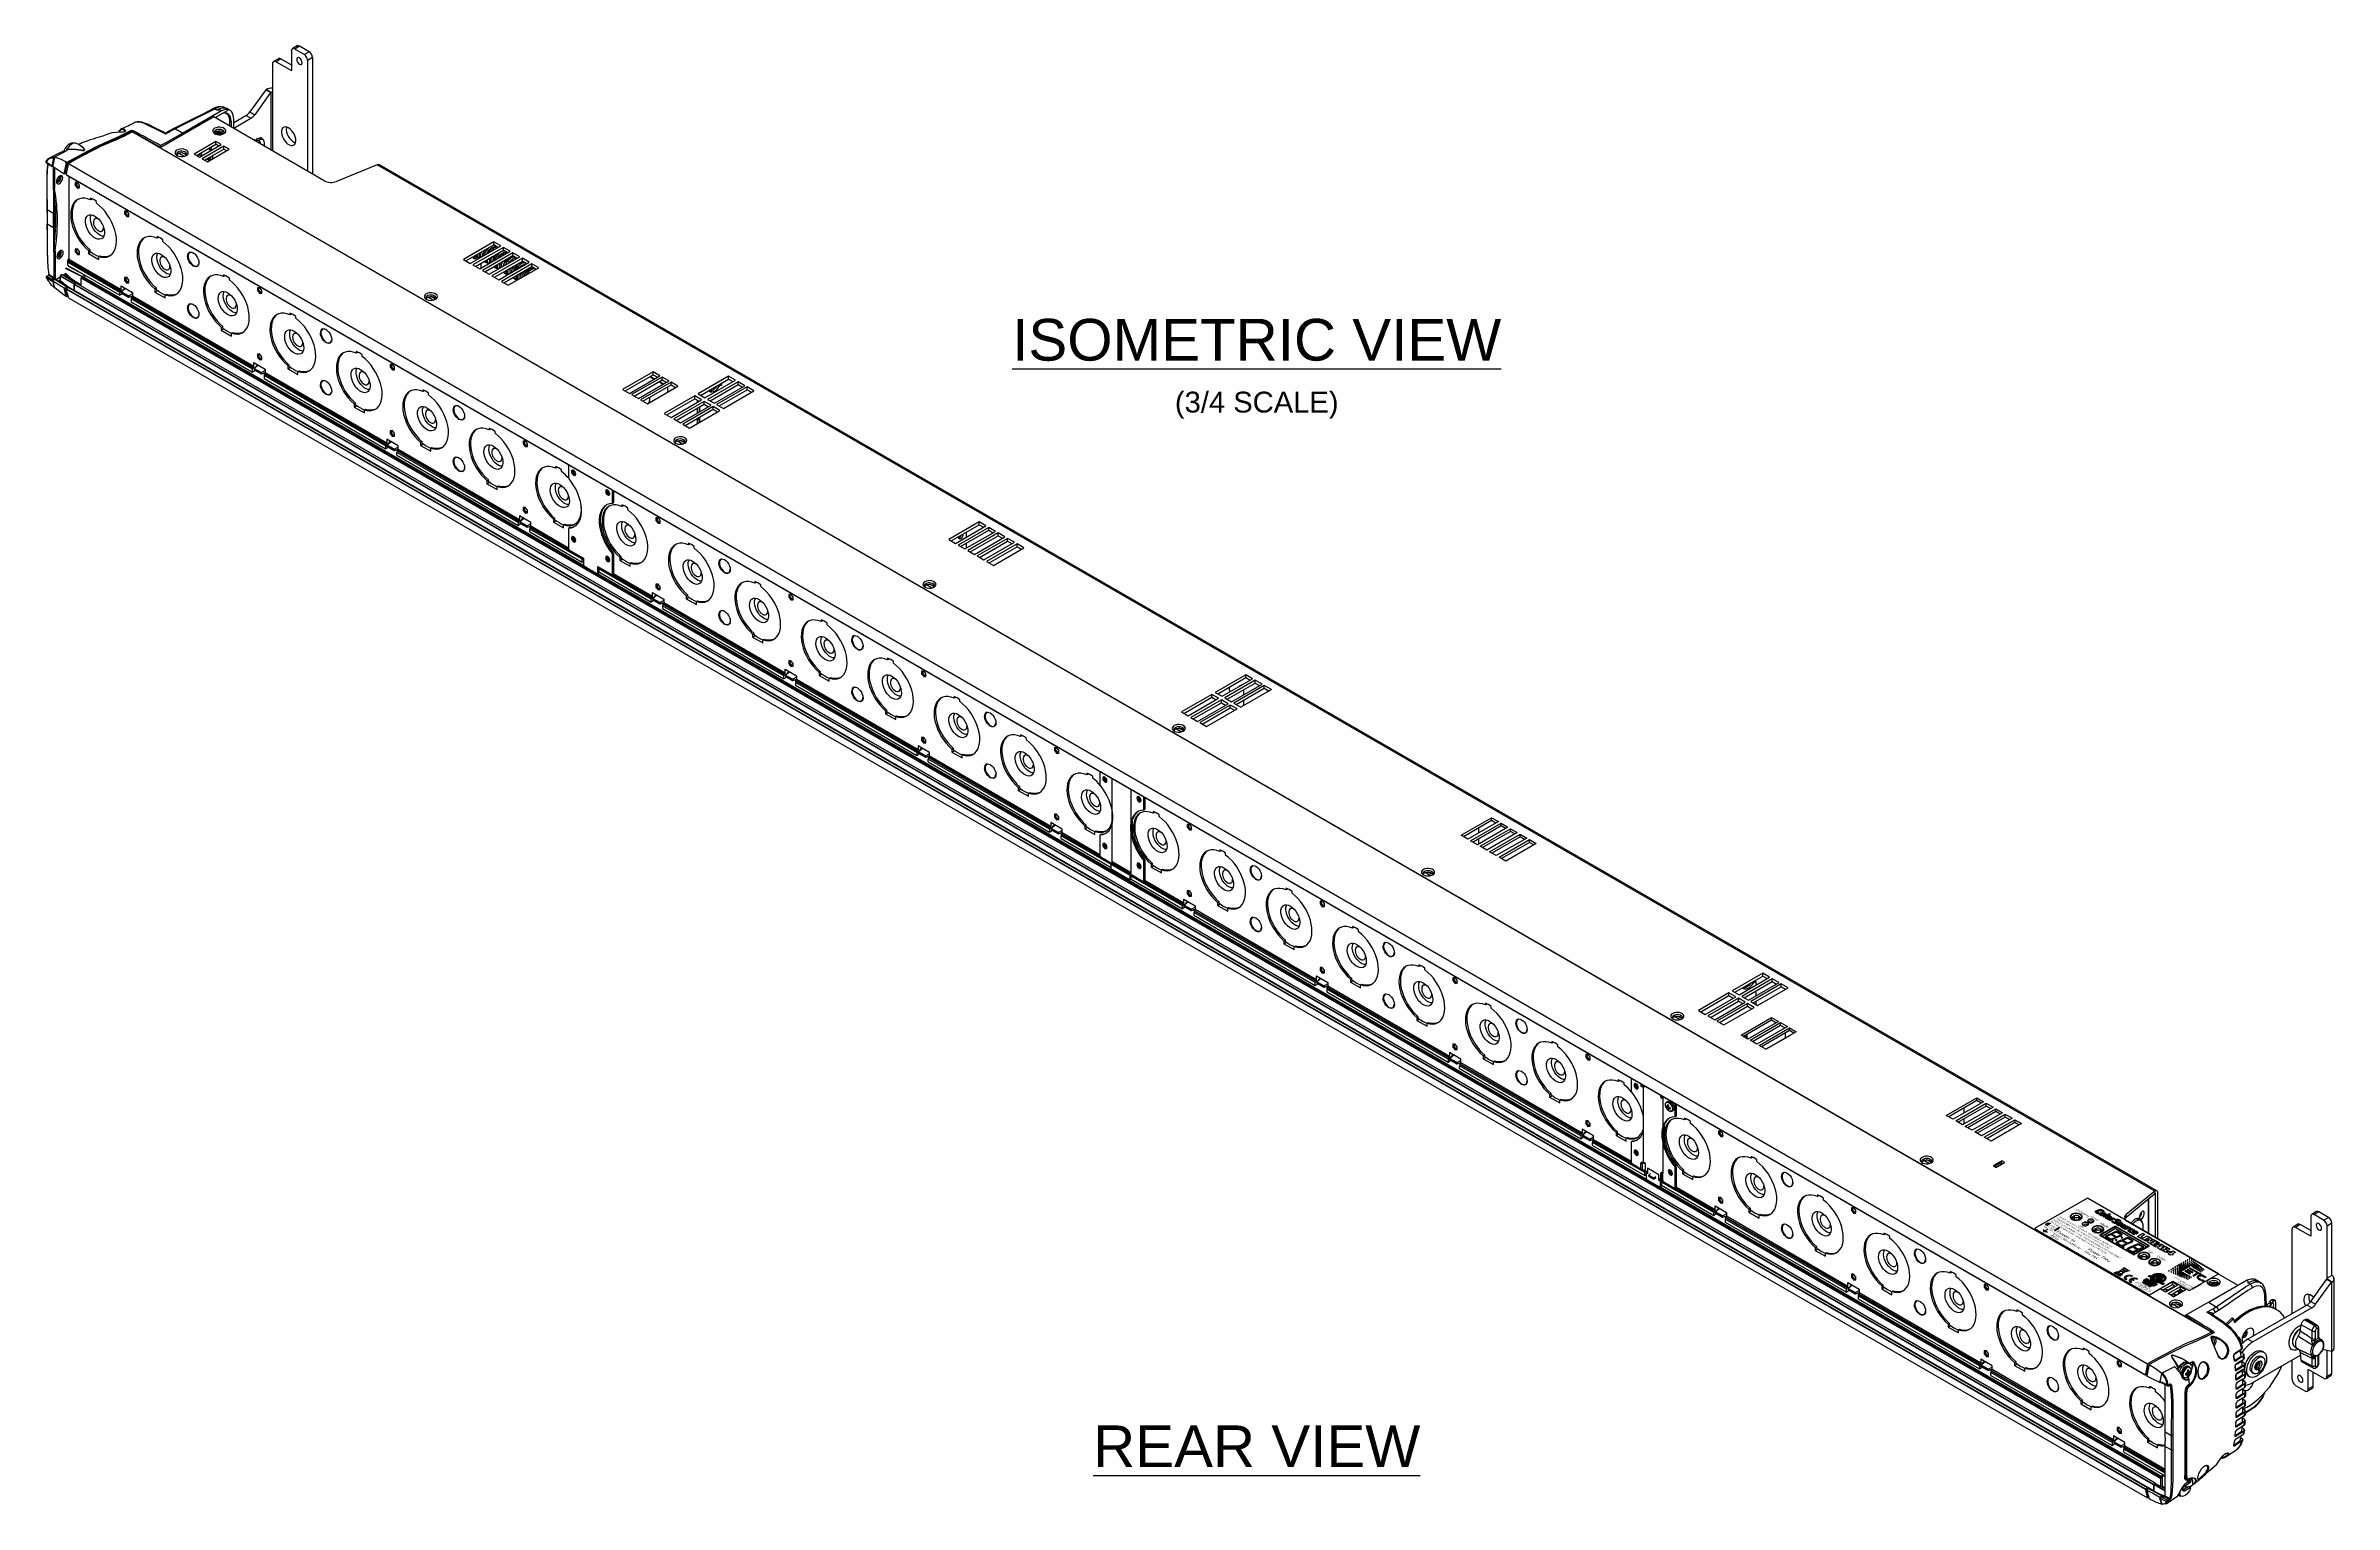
# Model space of a CAD drawing. Header units: inches. Extents: x 5 to 105, y 0 to 80.
# Drawn here: x 15 to 69.8, y 45.3 to 80.2 of the extents above; entities that cross this region are included whole.
import ezdxf
from ezdxf.enums import TextEntityAlignment as Align

# ---------------------------------------------------------------- set-up
doc = ezdxf.new("R2010")
doc.units = ezdxf.units.IN
doc.header["$MEASUREMENT"] = 0
for name, color, linetype in [('7414A1002 - CSLINEAR - XLR', 7, 'Continuous'), ('DIM', 1, 'Continuous'), ('LABEL', 2, 'Continuous')]:
    doc.layers.add(name, color=color, linetype=linetype)
doc.styles.add('Arial', font='arial.ttf')
doc.styles.get("Standard").update_dxf_attribs({"font": 'arial.ttf'})

msp = doc.modelspace()

# ---------------------------------------------------------------- linework, layer by layer
for p, q in [((20.848, 80.12), (20.848, 79.651)), ((20.988, 80.239), (20.871, 80.172)), ((21.045, 80.234), (20.929, 80.167)), ((21.156, 80.035), (20.929, 80.167)), ((21.272, 80.103), (21.045, 80.234)), ((21.156, 80.035), (21.272, 80.103)), ((20.4, 79.816), (20.4, 77.723)), ((20.54, 79.935), (20.424, 79.868)), ((20.597, 79.93), (20.481, 79.863)), ((20.481, 79.863), (20.848, 79.651)), ((20.597, 79.93), (20.848, 79.785)), ((21.354, 79.962), (21.237, 79.895)), ((21.237, 79.895), (21.237, 77.24)), ((21.354, 79.962), (21.354, 77.173)), ((20.234, 79.188), (19.853, 78.661)), ((20.35, 79.121), (19.97, 78.593)), ((20.243, 79.193), (20.234, 79.188)), ((20.35, 79.121), (20.234, 79.188)), ((20.359, 79.126), (20.243, 79.193)), ((20.359, 79.126), (20.35, 79.121)), ((20.359, 79.126), (20.359, 77.747)), ((18.988, 78.538), (17.709, 77.8)), ((19.178, 78.689), (18.251, 78.154)), ((21.635, 77.01), (18.988, 78.538)), ((19.06, 78.699), (19.004, 78.727)), ((19.347, 78.712), (19.018, 78.521)), ((19.3, 78.738), (19.24, 78.768)), ((19.301, 78.614), (19.269, 78.632)), ((19.301, 78.616), (19.283, 78.634)), ((19.299, 78.615), (19.301, 78.616)), ((19.37, 78.703), (19.3, 78.738)), ((19.347, 78.712), (19.344, 78.713)), ((19.372, 78.317), (19.372, 78.456)), ((19.372, 78.447), (19.405, 78.43)), ((19.405, 78.43), (19.405, 78.298)), ((19.47, 78.406), (19.76, 78.573)), ((19.47, 78.271), (19.876, 78.506)), ((19.47, 78.26), (19.47, 78.467)), ((19.876, 78.506), (19.76, 78.573)), ((19.853, 78.661), (19.97, 78.593)), ((15.773, 77.867), (15.703, 77.905)), ((15.782, 77.861), (15.772, 77.865)), ((15.815, 77.912), (15.82, 77.914)), ((16.613, 77.989), (16.612, 77.989)), ((16.612, 77.989), (16.622, 77.983)), ((16.613, 77.989), (17.022, 78.189)), ((16.613, 77.989), (16.622, 77.983)), ((16.745, 78.214), (16.71, 78.18)), ((16.831, 78.228), (16.829, 78.23)), ((17.022, 78.221), (17.055, 78.207)), ((17.022, 78.189), (17.022, 78.221)), ((17.022, 78.189), (17.034, 78.182)), ((66.849, 49.424), (17.033, 78.182)), ((66.853, 49.425), (17.038, 78.182)), ((17.055, 78.207), (17.055, 78.173)), ((17.068, 78.171), (17.713, 77.817)), ((17.07, 78.166), (17.715, 77.813)), ((17.072, 78.165), (17.07, 78.164)), ((17.095, 78.15), (17.096, 78.152)), ((17.109, 78.142), (17.112, 78.143)), ((17.72, 77.813), (17.894, 77.907)), ((17.816, 77.862), (17.813, 77.863)), ((17.82, 77.867), (17.823, 77.866)), ((17.947, 78.215), (17.863, 78.168)), ((17.867, 77.891), (17.866, 77.892)), ((17.873, 77.895), (17.874, 77.895)), ((17.89, 77.905), (17.89, 77.905)), ((17.893, 77.906), (17.893, 77.906)), ((18.034, 78.259), (17.95, 78.214)), ((18.067, 78.257), (18.251, 78.154)), ((18.251, 78.154), (18.251, 78.154)), ((19.036, 77.95), (18.516, 77.65)), ((18.575, 77.617), (19.036, 77.883)), ((18.646, 77.575), (19.166, 77.875)), ((19.166, 77.875), (19.036, 77.95)), ((19.036, 77.883), (19.036, 77.95)), ((19.107, 77.842), (19.036, 77.883)), ((19.963, 77.998), (19.936, 77.991)), ((19.992, 77.962), (19.963, 77.998)), ((19.992, 77.962), (19.988, 77.961)), ((19.989, 77.961), (19.992, 77.962)), ((20.089, 78.032), (20.003, 78.009)), ((20.032, 77.973), (20.003, 78.009)), ((20.118, 77.996), (20.032, 77.973)), ((20.118, 77.996), (20.089, 78.032)), ((20.189, 77.979), (20.16, 78.015)), ((20.201, 77.838), (20.201, 77.943)), ((14.973, 77.45), (15.117, 77.354)), ((15.148, 77.548), (15.112, 77.371)), ((15.117, 77.354), (15.127, 77.36)), ((15.121, 77.353), (15.127, 77.357)), ((15.129, 77.354), (15.129, 77.354)), ((15.139, 77.347), (15.147, 76.224)), ((15.178, 74.697), (15.16, 77.333)), ((15.172, 77.572), (15.161, 77.566)), ((15.18, 74.701), (15.163, 77.331)), ((15.172, 77.574), (15.174, 77.574)), ((15.173, 77.324), (15.176, 76.817)), ((15.388, 77.717), (15.369, 77.708)), ((15.381, 77.712), (15.419, 77.723)), ((15.407, 77.697), (15.419, 77.723)), ((15.419, 77.723), (15.419, 77.706)), ((15.43, 77.468), (15.464, 77.45)), ((15.463, 77.446), (15.43, 77.468)), ((15.469, 77.757), (15.465, 77.739)), ((15.465, 77.739), (15.465, 77.729)), ((15.505, 77.422), (65.32, 48.665)), ((66.206, 49.803), (17.709, 77.8)), ((17.709, 77.8), (17.709, 77.795)), ((17.713, 77.854), (17.713, 77.817)), ((17.723, 77.808), (17.716, 77.813)), ((17.72, 77.813), (17.726, 77.81)), ((18.275, 77.597), (18.147, 77.671)), ((18.155, 77.674), (18.284, 77.599)), ((18.332, 77.623), (18.225, 77.684)), ((18.24, 77.683), (18.335, 77.628)), ((18.516, 77.65), (18.646, 77.575)), ((18.59, 77.61), (18.637, 77.637)), ((18.59, 77.61), (18.648, 77.576)), ((18.59, 77.608), (18.59, 77.61)), ((18.689, 77.6), (18.631, 77.634)), ((18.695, 77.604), (18.637, 77.637)), ((18.685, 77.674), (18.679, 77.677)), ((18.697, 77.611), (18.691, 77.601)), ((18.697, 77.648), (18.697, 77.611)), ((19.231, 77.838), (18.711, 77.538)), ((18.711, 77.538), (18.841, 77.463)), ((18.769, 77.504), (19.231, 77.77)), ((18.771, 77.505), (18.843, 77.464)), ((18.884, 77.488), (18.812, 77.529)), ((18.89, 77.491), (18.819, 77.533)), ((18.826, 77.537), (18.897, 77.495)), ((18.827, 77.537), (18.898, 77.496)), ((18.831, 77.54), (18.903, 77.499)), ((18.832, 77.54), (18.903, 77.499)), ((18.836, 77.543), (18.907, 77.501)), ((18.841, 77.463), (19.361, 77.763)), ((18.883, 77.795), (18.883, 77.766)), ((18.924, 77.742), (18.883, 77.766)), ((18.924, 77.779), (18.89, 77.799)), ((18.924, 77.742), (18.924, 77.779)), ((18.929, 77.739), (18.924, 77.742)), ((19.361, 77.763), (19.231, 77.838)), ((19.231, 77.77), (19.231, 77.838)), ((19.302, 77.729), (19.231, 77.77)), ((22.901, 77.388), (21.929, 76.995)), ((65.493, 52.8), (22.901, 77.388)), ((65.546, 52.807), (22.959, 77.392)), ((15.176, 76.817), (15.166, 76.823)), ((15.425, 77.182), (15.404, 77.17)), ((15.454, 77.165), (15.425, 77.182)), ((15.452, 77.158), (65.268, 48.4)), ((15.454, 77.152), (65.27, 48.394)), ((15.516, 77.117), (15.516, 75.131)), ((15.723, 76.972), (15.671, 76.967)), ((15.671, 76.967), (15.671, 76.898)), ((15.693, 76.91), (15.671, 76.898)), ((15.671, 76.898), (15.723, 76.834)), ((15.693, 76.969), (15.693, 76.91)), ((15.693, 76.91), (15.743, 76.847)), ((15.775, 76.907), (15.723, 76.972)), ((15.743, 76.847), (15.723, 76.834)), ((15.723, 76.834), (15.775, 76.838)), ((15.743, 76.847), (15.775, 76.85)), ((15.775, 76.838), (15.775, 76.907)), ((15.147, 76.224), (14.998, 76.312)), ((14.998, 76.312), (15.001, 75.968)), ((15.167, 76.618), (15.176, 76.612)), ((15.168, 76.486), (15.188, 76.476)), ((15.177, 76.486), (15.172, 76.489)), ((15.177, 76.486), (15.174, 76.488)), ((15.175, 76.48), (15.174, 76.483)), ((15.185, 76.475), (15.175, 76.48)), ((16.039, 76.596), (16.039, 76.553)), ((16.074, 76.569), (16.074, 76.58)), ((16.181, 76.471), (16.181, 76.514)), ((16.906, 76.29), (16.854, 76.285)), ((16.854, 76.285), (16.854, 76.216)), ((16.875, 76.227), (16.854, 76.216)), ((16.854, 76.216), (16.906, 76.151)), ((16.875, 76.287), (16.875, 76.227)), ((16.875, 76.227), (16.925, 76.165)), ((16.957, 76.225), (16.906, 76.29)), ((16.957, 76.156), (16.957, 76.225)), ((14.997, 76.145), (14.995, 75.975)), ((15.149, 75.879), (15.001, 75.968)), ((15.149, 75.879), (15.157, 74.7)), ((15.173, 75.773), (15.182, 75.768)), ((15.179, 75.89), (15.196, 75.88)), ((16.925, 76.165), (16.906, 76.151)), ((16.906, 76.151), (16.957, 76.156)), ((16.925, 76.165), (16.957, 76.168)), ((17.63, 75.678), (17.63, 75.634)), ((15.172, 75.647), (15.181, 75.65)), ((15.174, 75.641), (15.183, 75.637)), ((15.176, 75.325), (15.186, 75.319)), ((15.183, 75.642), (15.177, 75.645)), ((15.183, 75.642), (15.18, 75.644)), ((15.183, 75.642), (15.183, 75.642)), ((15.186, 75.319), (15.191, 74.684)), ((15.516, 75.131), (16.771, 74.406)), ((15.723, 75.378), (15.671, 75.374)), ((15.671, 75.374), (15.671, 75.304)), ((15.693, 75.316), (15.671, 75.304)), ((15.671, 75.304), (15.723, 75.24)), ((15.693, 75.376), (15.693, 75.316)), ((15.693, 75.316), (15.743, 75.253)), ((15.775, 75.314), (15.723, 75.378)), ((15.743, 75.253), (15.723, 75.24)), ((15.723, 75.24), (15.775, 75.244)), ((15.743, 75.253), (15.775, 75.256)), ((15.775, 75.244), (15.775, 75.314)), ((15.988, 75.335), (15.988, 75.263)), ((15.988, 75.263), (16.05, 75.299)), ((15.988, 75.263), (16.232, 75.122)), ((16.024, 75.316), (16.024, 75.351)), ((16.232, 75.122), (16.232, 75.194)), ((17.665, 75.651), (17.665, 75.661)), ((17.772, 75.552), (17.772, 75.596)), ((25.703, 75.546), (24.972, 75.124)), ((24.972, 75.124), (25.134, 75.03)), ((25.03, 75.09), (25.703, 75.478)), ((25.134, 75.03), (25.865, 75.452)), ((25.93, 75.414), (25.199, 74.993)), ((25.24, 75.211), (25.266, 75.196)), ((25.258, 74.959), (25.93, 75.347)), ((25.315, 75.168), (25.344, 75.151)), ((25.322, 75.172), (25.344, 75.151)), ((25.362, 74.899), (26.092, 75.321)), ((26.157, 75.283), (25.427, 74.861)), ((25.485, 74.828), (26.157, 75.216)), ((25.589, 74.768), (26.32, 75.189)), ((26.385, 75.152), (25.654, 74.73)), ((25.707, 75.472), (25.698, 75.476)), ((25.865, 75.452), (25.703, 75.546)), ((25.703, 75.478), (25.703, 75.546)), ((25.703, 75.478), (25.807, 75.418)), ((25.739, 75.453), (25.707, 75.472)), ((25.803, 75.416), (25.788, 75.425)), ((26.092, 75.321), (25.93, 75.414)), ((25.93, 75.347), (25.93, 75.414)), ((25.93, 75.347), (26.034, 75.287)), ((25.983, 75.312), (25.95, 75.331)), ((26.167, 75.2), (26.153, 75.213)), ((26.32, 75.189), (26.157, 75.283)), ((26.157, 75.216), (26.157, 75.283)), ((26.157, 75.216), (26.261, 75.156)), ((26.226, 75.172), (26.194, 75.19)), ((26.547, 75.058), (26.385, 75.152)), ((26.385, 75.084), (26.385, 75.152)), ((15.027, 74.742), (14.989, 74.722)), ((15.035, 74.741), (14.997, 74.721)), ((15.144, 74.678), (15.035, 74.741)), ((15.041, 74.767), (15.157, 74.7)), ((15.116, 74.66), (15.178, 74.697)), ((15.176, 74.644), (15.129, 74.617)), ((15.181, 74.644), (15.131, 74.615)), ((15.131, 74.615), (15.131, 74.616)), ((15.131, 74.586), (15.171, 74.447)), ((15.143, 74.629), (15.155, 74.636)), ((15.144, 74.678), (15.178, 74.697)), ((15.178, 74.645), (15.178, 74.697)), ((15.181, 74.646), (15.181, 74.701)), ((15.181, 74.69), (15.191, 74.684)), ((15.181, 74.671), (15.203, 74.658)), ((15.491, 74.452), (15.186, 74.644)), ((15.194, 74.639), (15.308, 74.704)), ((15.308, 74.69), (15.206, 74.631)), ((15.232, 74.661), (15.308, 74.706)), ((15.293, 74.593), (15.28, 74.585)), ((15.298, 74.592), (15.283, 74.583)), ((15.291, 74.578), (15.309, 74.586)), ((15.309, 74.586), (15.298, 74.592)), ((15.308, 74.727), (15.308, 74.619)), ((15.31, 74.586), (15.309, 74.586)), ((15.311, 74.723), (15.311, 74.615)), ((15.641, 74.533), (15.311, 74.723)), ((15.311, 74.615), (15.324, 74.607)), ((15.35, 74.757), (15.313, 74.735)), ((15.355, 74.756), (15.317, 74.735)), ((15.317, 74.735), (15.648, 74.544)), ((15.674, 74.559), (15.355, 74.756)), ((15.678, 74.559), (15.359, 74.757)), ((15.376, 74.746), (15.428, 74.776)), ((15.379, 74.745), (15.411, 74.763)), ((15.417, 74.752), (15.391, 74.737)), ((15.411, 74.763), (15.409, 74.765)), ((15.421, 74.764), (15.414, 74.768)), ((15.424, 74.717), (15.424, 74.749)), ((15.427, 74.715), (15.426, 74.752)), ((15.428, 74.714), (15.428, 74.777)), ((15.835, 74.705), (15.44, 74.91)), ((15.447, 74.921), (15.841, 74.716)), ((15.465, 74.692), (15.464, 74.692)), ((15.469, 74.691), (15.467, 74.69)), ((15.514, 74.666), (15.469, 74.691)), ((15.475, 74.722), (15.476, 74.721)), ((15.475, 74.718), (15.475, 74.722)), ((15.485, 74.712), (15.476, 74.721)), ((15.476, 74.721), (15.476, 74.718)), ((15.476, 74.718), (15.485, 74.712)), ((15.485, 75.081), (15.485, 75.058)), ((16.738, 74.335), (15.485, 75.058)), ((15.485, 75.058), (15.485, 74.988)), ((15.485, 74.988), (16.738, 74.265)), ((15.485, 74.712), (15.497, 74.699)), ((15.488, 75.089), (15.494, 75.097)), ((15.488, 75.089), (15.497, 75.091)), ((15.494, 75.097), (15.503, 75.098)), ((15.503, 75.098), (15.497, 75.091)), ((15.497, 75.091), (16.751, 74.367)), ((16.758, 74.374), (15.503, 75.098)), ((15.886, 74.757), (15.505, 74.955)), ((65.629, 45.916), (15.813, 74.673)), ((15.813, 74.489), (15.813, 74.673)), ((15.82, 74.685), (15.839, 74.696)), ((15.82, 74.685), (65.635, 45.927)), ((15.835, 74.693), (15.835, 74.705)), ((65.655, 45.938), (15.839, 74.696)), ((15.841, 74.716), (15.89, 74.744)), ((65.659, 45.938), (15.844, 74.696)), ((15.876, 74.678), (15.884, 74.682)), ((65.654, 45.95), (15.884, 74.682)), ((15.89, 74.754), (15.89, 74.693)), ((15.89, 74.693), (27.853, 67.788)), ((16.906, 74.696), (16.854, 74.691)), ((16.854, 74.691), (16.854, 74.622)), ((16.875, 74.633), (16.854, 74.622)), ((16.854, 74.622), (16.906, 74.557)), ((16.875, 74.693), (16.875, 74.633)), ((16.875, 74.633), (16.925, 74.571)), ((16.957, 74.631), (16.906, 74.696)), ((16.925, 74.571), (16.906, 74.557)), ((16.925, 74.571), (16.957, 74.574)), ((16.957, 74.562), (16.957, 74.631)), ((18.632, 75.044), (18.632, 75.053)), ((19.221, 74.759), (19.221, 74.715)), ((19.256, 74.732), (19.256, 74.743)), ((19.363, 74.633), (19.363, 74.677)), ((25.199, 74.993), (25.362, 74.899)), ((25.388, 75.034), (25.388, 74.914)), ((25.427, 74.861), (25.589, 74.768)), ((25.477, 75.074), (25.509, 75.055)), ((25.479, 75.086), (25.484, 75.078)), ((25.558, 75.027), (25.571, 75.02)), ((25.566, 75.031), (25.574, 75.021)), ((25.654, 74.73), (25.816, 74.636)), ((25.712, 74.696), (26.385, 75.084)), ((25.715, 74.961), (25.728, 74.937)), ((25.72, 74.933), (25.753, 74.915)), ((25.777, 74.909), (25.798, 74.888)), ((25.816, 74.636), (26.547, 75.058)), ((26.612, 75.021), (25.881, 74.599)), ((25.881, 74.599), (26.044, 74.505)), ((25.922, 74.817), (25.942, 74.811)), ((25.934, 74.824), (25.939, 74.815)), ((25.94, 74.565), (26.612, 74.953)), ((25.964, 74.793), (25.996, 74.774)), ((26.02, 74.769), (26.028, 74.759)), ((26.044, 74.505), (26.774, 74.927)), ((26.149, 74.686), (26.159, 74.68)), ((26.17, 74.698), (26.183, 74.675)), ((26.208, 74.652), (26.24, 74.633)), ((26.242, 74.74), (26.242, 74.734)), ((26.388, 75.078), (26.381, 75.082)), ((26.385, 75.084), (26.488, 75.024)), ((26.47, 75.031), (26.437, 75.05)), ((26.632, 74.937), (26.608, 74.951)), ((26.774, 74.927), (26.612, 75.021)), ((26.612, 74.953), (26.612, 75.021)), ((26.612, 74.953), (26.716, 74.893)), ((26.712, 74.891), (26.681, 74.909)), ((15.404, 74.441), (15.425, 74.454)), ((15.464, 74.229), (15.406, 74.27)), ((15.463, 74.232), (15.406, 74.27)), ((65.268, 45.653), (15.452, 74.411)), ((15.458, 74.436), (15.487, 74.452)), ((15.461, 74.425), (15.458, 74.436)), ((15.502, 74.449), (15.459, 74.424)), ((15.459, 74.424), (65.274, 45.666)), ((15.493, 74.247), (15.464, 74.229)), ((15.475, 74.271), (15.489, 74.264)), ((65.318, 45.691), (15.502, 74.449)), ((15.505, 74.207), (65.32, 45.449)), ((65.323, 45.692), (15.507, 74.449)), ((15.641, 74.533), (15.641, 74.384)), ((65.46, 45.766), (15.644, 74.523)), ((15.644, 74.388), (15.644, 74.523)), ((15.644, 74.388), (65.46, 45.63)), ((15.674, 74.559), (15.648, 74.544)), ((15.69, 74.557), (15.651, 74.535)), ((15.651, 74.535), (65.466, 45.777)), ((15.68, 74.552), (15.68, 74.555)), ((65.505, 45.799), (15.69, 74.557)), ((65.51, 45.8), (15.694, 74.558)), ((16.738, 74.265), (16.738, 74.335)), ((16.79, 74.296), (16.738, 74.265)), ((16.751, 74.367), (16.758, 74.374)), ((16.771, 74.491), (17.04, 74.335)), ((16.771, 74.406), (16.771, 74.491)), ((16.772, 74.341), (16.946, 74.24)), ((16.772, 74.341), (16.772, 74.326)), ((16.772, 74.326), (16.946, 74.225)), ((16.773, 74.322), (16.948, 74.221)), ((16.875, 74.43), (16.777, 74.352)), ((16.777, 74.352), (16.953, 74.251)), ((16.79, 74.312), (16.79, 74.296)), ((16.846, 74.427), (16.791, 74.363)), ((16.827, 74.392), (16.819, 74.396)), ((16.822, 74.4), (16.831, 74.395)), ((16.836, 74.399), (16.826, 74.404)), ((16.838, 74.401), (16.828, 74.406)), ((16.846, 74.447), (16.846, 74.427)), ((16.906, 74.557), (16.957, 74.562)), ((16.946, 74.24), (16.946, 74.225)), ((17.04, 74.301), (16.953, 74.251)), ((16.953, 74.221), (17.04, 74.255)), ((17.025, 74.213), (16.988, 74.234)), ((16.997, 74.238), (17.03, 74.219)), ((19.921, 72.498), (17.012, 74.177)), ((17.012, 74.177), (17.012, 74.107)), ((17.012, 74.107), (19.921, 72.427)), ((17.029, 74.218), (17.023, 74.21)), ((17.023, 74.21), (19.934, 72.53)), ((19.94, 72.537), (17.029, 74.218)), ((17.04, 74.335), (17.04, 74.251)), ((17.04, 74.251), (19.953, 72.569)), ((17.579, 74.417), (17.579, 74.344)), ((17.579, 74.344), (17.641, 74.38)), ((17.579, 74.344), (17.823, 74.203)), ((17.615, 74.397), (17.615, 74.433)), ((17.823, 74.203), (17.823, 74.276)), ((20.088, 74.453), (20.036, 74.448)), ((20.036, 74.448), (20.036, 74.379)), ((20.057, 74.39), (20.036, 74.379)), ((20.036, 74.379), (20.088, 74.314)), ((20.057, 74.45), (20.057, 74.39)), ((20.057, 74.39), (20.107, 74.327)), ((20.14, 74.388), (20.088, 74.453)), ((20.107, 74.327), (20.088, 74.314)), ((20.088, 74.314), (20.14, 74.319)), ((20.107, 74.327), (20.14, 74.33)), ((20.14, 74.319), (20.14, 74.388)), ((24.248, 74.149), (24.12, 74.223)), ((24.128, 74.226), (24.257, 74.151)), ((24.305, 74.175), (24.198, 74.236)), ((24.213, 74.235), (24.308, 74.18)), ((18.632, 73.807), (18.632, 73.815)), ((19.17, 73.498), (19.17, 73.426)), ((19.206, 73.478), (19.206, 73.514)), ((20.812, 73.841), (20.812, 73.797)), ((20.847, 73.813), (20.847, 73.824)), ((20.955, 73.715), (20.955, 73.759)), ((19.17, 73.426), (19.232, 73.461)), ((19.17, 73.426), (19.415, 73.284)), ((19.415, 73.284), (19.415, 73.357)), ((21.814, 73.207), (21.814, 73.216)), ((19.921, 72.427), (19.921, 72.498)), ((19.973, 72.459), (19.921, 72.427)), ((19.934, 72.53), (19.94, 72.537)), ((19.953, 72.653), (20.223, 72.498)), ((19.953, 72.569), (19.953, 72.653)), ((19.954, 72.504), (20.129, 72.403)), ((19.954, 72.504), (19.954, 72.488)), ((19.954, 72.488), (20.129, 72.388)), ((19.956, 72.484), (20.131, 72.384)), ((20.058, 72.593), (19.96, 72.515)), ((19.96, 72.515), (20.135, 72.413)), ((19.973, 72.475), (19.973, 72.459)), ((20.028, 72.59), (19.974, 72.526)), ((20.009, 72.554), (20.002, 72.559)), ((20.005, 72.563), (20.013, 72.558)), ((20.018, 72.562), (20.009, 72.567)), ((20.021, 72.563), (20.011, 72.569)), ((20.028, 72.61), (20.028, 72.59)), ((20.088, 72.859), (20.036, 72.854)), ((20.036, 72.854), (20.036, 72.785)), ((20.057, 72.796), (20.036, 72.785)), ((20.036, 72.785), (20.088, 72.72)), ((20.057, 72.856), (20.057, 72.796)), ((20.057, 72.796), (20.107, 72.734)), ((20.14, 72.794), (20.088, 72.859)), ((20.107, 72.734), (20.088, 72.72)), ((20.088, 72.72), (20.14, 72.725)), ((20.107, 72.734), (20.14, 72.737)), ((20.129, 72.403), (20.129, 72.388)), ((20.223, 72.464), (20.135, 72.413)), ((20.135, 72.383), (20.223, 72.418)), ((20.14, 72.725), (20.14, 72.794)), ((20.208, 72.375), (20.17, 72.397)), ((20.18, 72.401), (20.213, 72.382)), ((20.211, 72.381), (20.206, 72.373)), ((23.123, 70.7), (20.211, 72.381)), ((20.223, 72.498), (20.223, 72.413)), ((20.223, 72.413), (23.136, 70.732)), ((20.761, 72.58), (20.761, 72.507)), ((20.761, 72.507), (20.824, 72.543)), ((20.761, 72.507), (21.006, 72.366)), ((20.797, 72.56), (20.797, 72.595)), ((21.006, 72.366), (21.006, 72.438)), ((22.404, 72.922), (22.404, 72.878)), ((22.439, 72.895), (22.439, 72.906)), ((22.546, 72.796), (22.546, 72.84)), ((23.27, 72.615), (23.218, 72.611)), ((23.218, 72.611), (23.218, 72.541)), ((23.24, 72.553), (23.218, 72.541)), ((23.218, 72.541), (23.27, 72.477)), ((23.24, 72.613), (23.24, 72.553)), ((23.24, 72.553), (23.29, 72.49)), ((23.322, 72.551), (23.27, 72.615)), ((23.29, 72.49), (23.27, 72.477)), ((23.27, 72.477), (23.322, 72.481)), ((23.29, 72.49), (23.322, 72.493)), ((23.322, 72.481), (23.322, 72.551)), ((29.516, 72.431), (28.786, 72.009)), ((29.679, 72.337), (29.516, 72.431)), ((29.516, 72.363), (29.516, 72.431)), ((23.103, 70.66), (20.195, 72.34)), ((20.195, 72.34), (20.195, 72.269)), ((20.195, 72.269), (23.103, 70.59)), ((20.206, 72.373), (23.116, 70.692)), ((21.814, 71.97), (21.814, 71.978)), ((23.995, 72.003), (23.995, 71.96)), ((24.03, 71.976), (24.03, 71.987)), ((24.137, 71.878), (24.137, 71.921)), ((28.786, 72.009), (28.948, 71.915)), ((28.844, 71.975), (29.516, 72.363)), ((28.948, 71.915), (29.679, 72.337)), ((29.731, 72.307), (29, 71.885)), ((29, 71.885), (29.162, 71.791)), ((29.059, 71.851), (29.731, 72.239)), ((29.162, 71.791), (29.893, 72.213)), ((29.945, 72.183), (29.214, 71.761)), ((29.273, 71.728), (29.945, 72.116)), ((29.377, 71.668), (30.107, 72.089)), ((29.439, 72.319), (29.543, 72.259)), ((29.55, 72.262), (29.446, 72.322)), ((29.516, 72.363), (29.62, 72.303)), ((29.654, 72.195), (29.757, 72.135)), ((29.764, 72.139), (29.66, 72.199)), ((29.893, 72.213), (29.731, 72.307)), ((29.731, 72.239), (29.731, 72.307)), ((29.731, 72.239), (29.835, 72.179)), ((30.513, 71.855), (29.783, 71.433)), ((29.861, 72.067), (29.866, 72.065)), ((29.866, 71.95), (29.866, 72.065)), ((29.872, 71.954), (29.872, 72.069)), ((30.107, 72.089), (29.945, 72.183)), ((29.945, 72.116), (29.945, 72.183)), ((29.945, 72.116), (30.049, 72.056)), ((30.676, 71.761), (30.513, 71.855)), ((30.513, 71.788), (30.513, 71.855)), ((31.325, 72.324), (30.595, 71.902)), ((30.595, 71.902), (30.757, 71.808)), ((30.653, 71.868), (31.325, 72.256)), ((30.757, 71.808), (31.488, 72.23)), ((31.553, 72.192), (30.822, 71.771)), ((30.88, 71.737), (31.553, 72.125)), ((30.984, 71.677), (31.715, 72.099)), ((31.767, 72.069), (31.036, 71.647)), ((31.074, 72.111), (31.104, 72.094)), ((31.095, 71.613), (31.767, 72.001)), ((31.133, 72.111), (31.103, 72.128)), ((31.104, 72.094), (31.133, 72.111)), ((31.121, 72.138), (31.123, 72.138)), ((31.163, 72.114), (31.123, 72.138)), ((31.199, 71.553), (31.929, 71.975)), ((31.488, 72.23), (31.325, 72.324)), ((31.325, 72.256), (31.325, 72.324)), ((31.325, 72.256), (31.429, 72.196)), ((31.715, 72.099), (31.553, 72.192)), ((31.553, 72.125), (31.553, 72.192)), ((31.553, 72.125), (31.656, 72.065)), ((31.929, 71.975), (31.767, 72.069)), ((31.767, 72.001), (31.767, 72.069)), ((31.767, 72.001), (31.871, 71.941)), ((22.353, 71.661), (22.353, 71.588)), ((22.353, 71.588), (22.415, 71.624)), ((22.353, 71.588), (22.597, 71.447)), ((22.388, 71.641), (22.388, 71.677)), ((22.597, 71.447), (22.597, 71.52)), ((24.997, 71.37), (24.997, 71.378)), ((29.214, 71.761), (29.377, 71.668)), ((29.435, 71.757), (29.435, 71.821)), ((29.783, 71.433), (29.945, 71.34)), ((29.841, 71.399), (30.513, 71.788)), ((29.945, 71.34), (30.676, 71.761)), ((30.741, 71.724), (30.01, 71.302)), ((30.01, 71.302), (30.172, 71.208)), ((30.068, 71.268), (30.741, 71.656)), ((30.172, 71.208), (30.903, 71.63)), ((30.955, 71.6), (30.224, 71.178)), ((30.283, 71.145), (30.955, 71.533)), ((30.387, 71.085), (31.117, 71.506)), ((30.513, 71.788), (30.617, 71.728)), ((30.571, 71.754), (30.571, 71.701)), ((30.571, 71.558), (30.571, 71.438)), ((30.571, 71.306), (30.593, 71.319)), ((30.571, 71.311), (30.571, 71.191)), ((30.588, 71.711), (30.588, 71.744)), ((30.588, 71.448), (30.588, 71.568)), ((30.593, 71.319), (30.591, 71.322)), ((30.629, 71.592), (30.629, 71.472)), ((30.629, 71.345), (30.629, 71.225)), ((30.903, 71.63), (30.741, 71.724)), ((30.741, 71.656), (30.741, 71.724)), ((30.741, 71.656), (30.845, 71.596)), ((30.822, 71.771), (30.984, 71.677)), ((31.117, 71.506), (30.955, 71.6)), ((30.955, 71.533), (30.955, 71.6)), ((30.955, 71.533), (31.059, 71.473)), ((31.036, 71.647), (31.199, 71.553)), ((23.405, 70.661), (23.136, 70.816)), ((23.136, 70.816), (23.136, 70.732)), ((23.24, 70.756), (23.142, 70.678)), ((23.156, 70.689), (23.211, 70.753)), ((23.201, 70.724), (23.191, 70.73)), ((23.203, 70.726), (23.193, 70.732)), ((23.211, 70.773), (23.211, 70.753)), ((23.27, 71.022), (23.218, 71.017)), ((23.218, 71.017), (23.218, 70.948)), ((23.24, 70.959), (23.218, 70.948)), ((23.218, 70.948), (23.27, 70.883)), ((23.24, 71.019), (23.24, 70.959)), ((23.24, 70.959), (23.29, 70.897)), ((23.322, 70.957), (23.27, 71.022)), ((23.29, 70.897), (23.27, 70.883)), ((23.27, 70.883), (23.322, 70.888)), ((23.29, 70.897), (23.322, 70.899)), ((23.322, 70.888), (23.322, 70.957)), ((23.944, 70.742), (23.944, 70.67)), ((23.98, 70.723), (23.98, 70.758)), ((25.586, 71.085), (25.586, 71.041)), ((25.621, 71.058), (25.621, 71.068)), ((25.728, 70.959), (25.728, 71.003)), ((26.453, 70.778), (26.401, 70.773)), ((26.401, 70.773), (26.401, 70.704)), ((26.422, 70.775), (26.422, 70.716)), ((26.505, 70.713), (26.453, 70.778)), ((30.221, 70.701), (30.093, 70.775)), ((30.1, 70.778), (30.23, 70.703)), ((30.278, 70.727), (30.171, 70.788)), ((30.186, 70.787), (30.281, 70.732)), ((30.224, 71.178), (30.387, 71.085)), ((23.103, 70.66), (23.103, 70.59)), ((23.103, 70.59), (23.155, 70.621)), ((23.123, 70.7), (23.116, 70.692)), ((23.311, 70.566), (23.137, 70.666)), ((23.137, 70.666), (23.137, 70.651)), ((23.311, 70.551), (23.137, 70.651)), ((23.138, 70.647), (23.313, 70.546)), ((23.318, 70.576), (23.142, 70.678)), ((23.155, 70.621), (23.155, 70.637)), ((23.192, 70.717), (23.184, 70.722)), ((23.187, 70.725), (23.196, 70.721)), ((23.311, 70.566), (23.311, 70.551)), ((23.405, 70.627), (23.318, 70.576)), ((23.318, 70.546), (23.405, 70.581)), ((23.39, 70.538), (23.353, 70.56)), ((23.362, 70.564), (23.395, 70.545)), ((26.286, 68.823), (23.377, 70.502)), ((23.377, 70.432), (23.377, 70.502)), ((23.377, 70.432), (26.286, 68.753)), ((23.388, 70.535), (23.394, 70.543)), ((23.388, 70.535), (26.299, 68.855)), ((26.305, 68.863), (23.394, 70.543)), ((23.405, 70.576), (23.405, 70.661)), ((23.405, 70.576), (26.318, 68.895)), ((23.944, 70.67), (24.006, 70.706)), ((23.944, 70.67), (24.188, 70.529)), ((24.188, 70.529), (24.188, 70.601)), ((26.422, 70.716), (26.401, 70.704)), ((26.401, 70.704), (26.453, 70.64)), ((26.422, 70.716), (26.472, 70.653)), ((26.472, 70.653), (26.453, 70.64)), ((26.453, 70.64), (26.505, 70.644)), ((26.472, 70.653), (26.505, 70.656)), ((26.505, 70.644), (26.505, 70.713)), ((27.49, 70.204), (27.49, 69.896)), ((24.997, 70.133), (24.997, 70.141)), ((25.535, 69.824), (25.535, 69.751)), ((25.535, 69.751), (25.597, 69.787)), ((25.535, 69.751), (25.78, 69.61)), ((25.571, 69.804), (25.571, 69.84)), ((25.78, 69.61), (25.78, 69.683)), ((27.177, 70.166), (27.177, 70.122)), ((27.212, 70.139), (27.212, 70.15)), ((27.32, 70.04), (27.32, 70.084)), ((27.604, 70.033), (27.59, 70.026)), ((27.604, 70.072), (27.604, 70.033)), ((27.604, 70.033), (27.654, 69.971)), ((27.614, 70.061), (27.615, 70.066)), ((27.654, 69.971), (27.644, 69.964)), ((27.654, 69.971), (27.659, 69.971)), ((26.453, 69.184), (26.401, 69.18)), ((26.401, 69.18), (26.401, 69.11)), ((26.422, 69.122), (26.401, 69.11)), ((26.401, 69.11), (26.453, 69.046)), ((26.422, 69.182), (26.422, 69.122)), ((26.422, 69.122), (26.472, 69.059)), ((26.505, 69.12), (26.453, 69.184)), ((26.505, 69.05), (26.505, 69.12)), ((28.423, 69.561), (28.408, 69.553)), ((28.423, 69.6), (28.423, 69.561)), ((28.423, 69.561), (28.473, 69.498)), ((28.433, 69.589), (28.433, 69.594)), ((28.473, 69.498), (28.463, 69.491)), ((28.473, 69.498), (28.477, 69.499)), ((28.54, 69.282), (28.566, 69.297)), ((28.546, 69.295), (28.546, 69.594)), ((28.546, 69.295), (28.572, 69.31)), ((28.572, 69.31), (28.572, 69.579)), ((28.769, 69.248), (28.769, 69.204)), ((28.803, 69.22), (28.803, 69.231)), ((28.911, 69.122), (28.911, 69.166)), ((26.286, 68.823), (26.286, 68.753)), ((26.286, 68.753), (26.338, 68.784)), ((26.305, 68.863), (26.299, 68.855)), ((26.588, 68.823), (26.318, 68.979)), ((26.318, 68.979), (26.318, 68.895)), ((26.494, 68.728), (26.319, 68.829)), ((26.319, 68.829), (26.319, 68.814)), ((26.494, 68.713), (26.319, 68.814)), ((26.321, 68.81), (26.496, 68.709)), ((26.423, 68.919), (26.325, 68.84)), ((26.5, 68.739), (26.325, 68.84)), ((26.338, 68.784), (26.338, 68.8)), ((26.339, 68.852), (26.393, 68.916)), ((26.374, 68.88), (26.367, 68.884)), ((26.37, 68.888), (26.378, 68.883)), ((26.383, 68.887), (26.374, 68.893)), ((26.386, 68.889), (26.375, 68.895)), ((26.393, 68.936), (26.393, 68.916)), ((26.472, 69.059), (26.453, 69.046)), ((26.453, 69.046), (26.505, 69.05)), ((26.472, 69.059), (26.505, 69.062)), ((26.494, 68.728), (26.494, 68.713)), ((26.588, 68.79), (26.5, 68.739)), ((26.5, 68.709), (26.588, 68.743)), ((26.573, 68.701), (26.535, 68.723)), ((26.545, 68.727), (26.577, 68.708)), ((27.812, 67.942), (26.56, 68.665)), ((26.56, 68.595), (26.56, 68.665)), ((26.56, 68.595), (27.812, 67.872)), ((26.571, 68.698), (26.576, 68.706)), ((26.571, 68.698), (27.825, 67.974)), ((27.495, 68.176), (26.576, 68.706)), ((26.588, 68.739), (26.588, 68.823)), ((26.588, 68.739), (27.49, 68.218)), ((27.126, 68.905), (27.126, 68.833)), ((27.126, 68.833), (27.189, 68.868)), ((27.126, 68.833), (27.371, 68.691)), ((27.162, 68.885), (27.162, 68.921)), ((27.371, 68.691), (27.371, 68.764)), ((27.49, 68.67), (27.49, 68.193)), ((27.522, 68.698), (27.496, 68.683)), ((27.527, 68.699), (27.501, 68.684)), ((29.635, 68.941), (29.583, 68.936)), ((29.583, 68.936), (29.583, 68.867)), ((29.605, 68.878), (29.583, 68.867)), ((29.583, 68.867), (29.635, 68.802)), ((29.605, 68.938), (29.605, 68.878)), ((29.605, 68.878), (29.655, 68.816)), ((29.687, 68.876), (29.635, 68.941)), ((29.655, 68.816), (29.635, 68.802)), ((29.635, 68.802), (29.687, 68.807)), ((29.655, 68.816), (29.687, 68.819)), ((29.687, 68.807), (29.687, 68.876)), ((37.328, 68.834), (36.598, 68.412)), ((36.656, 68.379), (37.328, 68.767)), ((36.76, 68.319), (37.491, 68.74)), ((37.556, 68.703), (36.825, 68.281)), ((36.883, 68.247), (37.556, 68.635)), ((36.987, 68.187), (37.718, 68.609)), ((37.016, 68.586), (37.016, 68.466)), ((37.783, 68.572), (37.052, 68.15)), ((37.491, 68.74), (37.328, 68.834)), ((37.328, 68.767), (37.328, 68.834)), ((37.328, 68.767), (37.432, 68.707)), ((37.718, 68.609), (37.556, 68.703)), ((37.556, 68.635), (37.556, 68.703)), ((37.556, 68.635), (37.66, 68.575)), ((37.945, 68.478), (37.783, 68.572)), ((37.783, 68.504), (37.783, 68.572)), ((27.511, 68.158), (27.848, 67.963)), ((27.604, 68.439), (27.59, 68.432)), ((27.604, 68.479), (27.604, 68.439)), ((27.604, 68.439), (27.654, 68.377)), ((27.614, 68.467), (27.615, 68.473)), ((27.654, 68.377), (27.644, 68.37)), ((27.654, 68.377), (27.659, 68.377)), ((28.423, 68.006), (28.423, 67.967)), ((28.433, 67.995), (28.433, 68)), ((28.535, 68.08), (28.561, 68.095)), ((28.572, 68.068), (28.546, 68.053)), ((28.546, 67.583), (28.546, 68.053)), ((28.572, 67.598), (28.572, 68.068)), ((28.753, 67.967), (28.753, 68.002)), ((30.36, 68.329), (30.36, 68.285)), ((30.395, 68.302), (30.395, 68.313)), ((30.502, 68.203), (30.502, 68.247)), ((36.598, 68.412), (36.76, 68.319)), ((36.825, 68.281), (36.987, 68.187)), ((37.016, 68.324), (37.016, 68.204)), ((37.052, 68.15), (37.215, 68.056)), ((37.111, 68.116), (37.783, 68.504)), ((37.215, 68.056), (37.945, 68.478)), ((38.01, 68.44), (37.28, 68.019)), ((37.28, 68.019), (37.442, 67.925)), ((37.338, 67.985), (38.01, 68.373)), ((37.442, 67.925), (38.173, 68.347)), ((38.238, 68.309), (37.507, 67.887)), ((37.565, 67.854), (38.238, 68.242)), ((37.669, 67.794), (38.4, 68.216)), ((37.783, 68.504), (37.887, 68.444)), ((38.173, 68.347), (38.01, 68.44)), ((38.01, 68.373), (38.01, 68.44)), ((38.01, 68.373), (38.114, 68.313)), ((38.4, 68.216), (38.238, 68.309)), ((38.238, 68.242), (38.238, 68.309)), ((38.238, 68.242), (38.342, 68.182)), ((27.812, 67.872), (27.812, 67.942)), ((27.848, 67.942), (27.812, 67.942)), ((27.848, 67.873), (27.812, 67.872)), ((27.825, 67.974), (27.826, 67.976)), ((27.848, 67.956), (27.825, 67.974)), ((27.848, 67.963), (27.848, 67.806)), ((27.868, 67.771), (28.168, 67.598)), ((28.183, 67.596), (28.209, 67.611)), ((28.183, 67.597), (40.583, 60.439)), ((28.189, 67.766), (28.526, 67.572)), ((28.189, 67.61), (28.189, 67.766)), ((28.189, 67.61), (28.215, 67.625)), ((28.215, 67.625), (28.215, 67.751)), ((28.215, 67.732), (28.215, 67.709)), ((29.468, 66.986), (28.215, 67.709)), ((28.215, 67.709), (28.215, 67.639)), ((28.215, 67.639), (29.468, 66.916)), ((28.218, 67.74), (28.223, 67.746)), ((28.218, 67.74), (28.227, 67.742)), ((28.228, 67.743), (28.227, 67.742)), ((28.227, 67.742), (29.481, 67.018)), ((28.423, 67.967), (28.408, 67.959)), ((28.423, 67.967), (28.473, 67.905)), ((28.473, 67.905), (28.463, 67.897)), ((28.473, 67.905), (28.477, 67.905)), ((28.54, 67.57), (28.564, 67.584)), ((29.488, 67.026), (28.542, 67.571)), ((28.546, 67.583), (28.572, 67.598)), ((28.571, 67.594), (29.501, 67.058)), ((28.717, 67.987), (28.717, 67.914)), ((28.717, 67.914), (28.78, 67.95)), ((28.717, 67.914), (28.962, 67.773)), ((28.962, 67.773), (28.962, 67.845)), ((37.507, 67.887), (37.669, 67.794)), ((29.468, 66.916), (29.468, 66.986)), ((29.52, 66.947), (29.468, 66.916)), ((29.481, 67.018), (29.488, 67.026)), ((29.501, 67.142), (29.77, 66.986)), ((29.501, 67.058), (29.501, 67.142)), ((29.502, 66.992), (29.676, 66.891)), ((29.502, 66.992), (29.502, 66.977)), ((29.502, 66.977), (29.676, 66.876)), ((29.503, 66.973), (29.678, 66.872)), ((29.605, 67.081), (29.507, 67.003)), ((29.507, 67.003), (29.682, 66.902)), ((29.52, 66.963), (29.52, 66.947)), ((29.576, 67.079), (29.521, 67.014)), ((29.557, 67.043), (29.549, 67.047)), ((29.552, 67.051), (29.561, 67.046)), ((29.566, 67.05), (29.556, 67.056)), ((29.568, 67.052), (29.558, 67.058)), ((29.576, 67.098), (29.576, 67.079)), ((29.635, 67.347), (29.583, 67.343)), ((29.583, 67.343), (29.583, 67.273)), ((29.605, 67.285), (29.583, 67.273)), ((29.583, 67.273), (29.635, 67.209)), ((29.605, 67.344), (29.605, 67.285)), ((29.605, 67.285), (29.655, 67.222)), ((29.687, 67.283), (29.635, 67.347)), ((29.655, 67.222), (29.635, 67.209)), ((29.635, 67.209), (29.687, 67.213)), ((29.655, 67.222), (29.687, 67.225)), ((29.676, 66.891), (29.676, 66.876)), ((29.77, 66.953), (29.682, 66.902)), ((29.682, 66.872), (29.77, 66.906)), ((29.687, 67.213), (29.687, 67.283)), ((29.77, 66.986), (29.77, 66.902)), ((29.77, 66.902), (32.683, 65.22)), ((30.309, 67.068), (30.309, 66.995)), ((30.309, 66.995), (30.371, 67.031)), ((30.309, 66.995), (30.553, 66.854)), ((30.345, 67.048), (30.345, 67.084)), ((30.553, 66.854), (30.553, 66.927)), ((31.951, 67.41), (31.951, 67.367)), ((31.986, 67.383), (31.986, 67.394)), ((32.093, 67.285), (32.093, 67.328)), ((32.818, 67.104), (32.766, 67.099)), ((32.766, 67.099), (32.766, 67.03)), ((32.787, 67.041), (32.766, 67.03)), ((32.766, 67.03), (32.818, 66.965)), ((32.787, 67.101), (32.787, 67.041)), ((32.787, 67.041), (32.837, 66.979)), ((32.87, 67.039), (32.818, 67.104)), ((32.837, 66.979), (32.818, 66.965)), ((32.818, 66.965), (32.87, 66.97)), ((32.837, 66.979), (32.87, 66.982)), ((32.87, 66.97), (32.87, 67.039)), ((36.193, 67.253), (36.065, 67.327)), ((36.073, 67.33), (36.203, 67.255)), ((36.25, 67.279), (36.144, 67.34)), ((36.159, 67.339), (36.254, 67.284)), ((29.755, 66.864), (29.718, 66.886)), ((29.727, 66.889), (29.76, 66.871)), ((32.651, 65.149), (29.742, 66.828)), ((29.742, 66.828), (29.742, 66.758)), ((29.742, 66.758), (32.651, 65.079)), ((29.759, 66.869), (29.753, 66.861)), ((29.753, 66.861), (32.664, 65.181)), ((32.67, 65.188), (29.759, 66.869)), ((31.362, 66.458), (31.362, 66.466)), ((33.542, 66.492), (33.542, 66.448)), ((33.577, 66.465), (33.577, 66.475)), ((33.685, 66.366), (33.685, 66.41)), ((31.9, 66.149), (31.9, 66.077)), ((31.9, 66.077), (31.962, 66.113)), ((31.9, 66.077), (32.145, 65.936)), ((31.936, 66.13), (31.936, 66.165)), ((32.145, 65.936), (32.145, 66.008)), ((32.683, 65.305), (32.953, 65.149)), ((32.683, 65.22), (32.683, 65.305)), ((32.758, 65.261), (32.758, 65.241)), ((32.818, 65.51), (32.766, 65.505)), ((32.766, 65.505), (32.766, 65.436)), ((32.787, 65.447), (32.766, 65.436)), ((32.766, 65.436), (32.818, 65.371)), ((32.787, 65.507), (32.787, 65.447)), ((32.787, 65.447), (32.837, 65.385)), ((32.87, 65.445), (32.818, 65.51)), ((32.837, 65.385), (32.818, 65.371)), ((32.818, 65.371), (32.87, 65.376)), ((32.837, 65.385), (32.87, 65.388)), ((32.87, 65.376), (32.87, 65.445)), ((33.527, 65.211), (33.527, 65.247)), ((35.134, 65.573), (35.134, 65.529)), ((35.168, 65.546), (35.168, 65.557)), ((35.276, 65.447), (35.276, 65.491)), ((36, 65.267), (35.948, 65.262)), ((35.948, 65.262), (35.948, 65.193)), ((35.97, 65.264), (35.97, 65.204)), ((36.052, 65.202), (36, 65.267)), ((32.651, 65.079), (32.651, 65.149)), ((32.703, 65.11), (32.651, 65.079)), ((32.664, 65.181), (32.67, 65.188)), ((32.684, 65.155), (32.858, 65.054)), ((32.684, 65.155), (32.684, 65.14)), ((32.684, 65.14), (32.858, 65.039)), ((32.686, 65.136), (32.861, 65.035)), ((32.788, 65.244), (32.689, 65.166)), ((32.689, 65.166), (32.865, 65.065)), ((32.703, 65.126), (32.703, 65.11)), ((32.758, 65.241), (32.704, 65.177)), ((32.739, 65.206), (32.732, 65.21)), ((32.735, 65.214), (32.743, 65.209)), ((32.748, 65.213), (32.739, 65.218)), ((32.75, 65.215), (32.74, 65.22)), ((32.858, 65.054), (32.858, 65.039)), ((32.953, 65.115), (32.865, 65.065)), ((32.865, 65.035), (32.953, 65.069)), ((32.938, 65.027), (32.9, 65.048)), ((32.91, 65.052), (32.942, 65.033)), ((35.833, 63.312), (32.924, 64.991)), ((32.924, 64.991), (32.924, 64.921)), ((32.924, 64.921), (35.833, 63.241)), ((32.941, 65.032), (32.936, 65.024)), ((32.936, 65.024), (35.846, 63.344)), ((35.852, 63.351), (32.941, 65.032)), ((32.953, 65.149), (32.953, 65.065)), ((32.953, 65.065), (35.866, 63.383)), ((33.491, 65.231), (33.491, 65.158)), ((33.491, 65.158), (33.553, 65.194)), ((33.491, 65.158), (33.736, 65.017)), ((33.736, 65.017), (33.736, 65.09)), ((35.97, 65.204), (35.948, 65.193)), ((35.948, 65.193), (36, 65.128)), ((35.97, 65.204), (36.02, 65.141)), ((36.02, 65.141), (36, 65.128)), ((36, 65.128), (36.052, 65.133)), ((36.02, 65.141), (36.052, 65.144)), ((36.052, 65.133), (36.052, 65.202)), ((42.902, 64.703), (42.172, 64.281)), ((43.065, 64.609), (42.902, 64.703)), ((42.902, 64.636), (42.902, 64.703)), ((43.714, 65.172), (42.983, 64.75)), ((42.983, 64.75), (43.146, 64.656)), ((43.042, 64.716), (43.714, 65.104)), ((43.146, 64.656), (43.876, 65.078)), ((43.941, 65.041), (43.211, 64.619)), ((43.269, 64.585), (43.941, 64.973)), ((43.373, 64.525), (44.104, 64.947)), ((44.156, 64.917), (43.425, 64.495)), ((43.484, 64.461), (44.156, 64.849)), ((43.558, 64.897), (43.555, 64.892)), ((43.61, 64.927), (43.558, 64.897)), ((43.558, 64.897), (43.56, 64.895)), ((44.331, 64.816), (43.6, 64.394)), ((43.612, 64.925), (43.61, 64.927)), ((43.671, 64.697), (43.671, 64.817)), ((43.876, 65.078), (43.714, 65.172)), ((43.714, 65.104), (43.714, 65.172)), ((43.714, 65.104), (43.818, 65.044)), ((44.104, 64.947), (43.941, 65.041)), ((43.941, 64.973), (43.941, 65.041)), ((43.941, 64.973), (44.045, 64.913)), ((44.331, 64.816), (44.156, 64.917)), ((44.156, 64.849), (44.156, 64.917)), ((44.156, 64.849), (44.273, 64.782)), ((35.082, 64.312), (35.082, 64.239)), ((35.082, 64.239), (35.145, 64.275)), ((35.082, 64.239), (35.327, 64.098)), ((35.118, 64.292), (35.118, 64.328)), ((35.327, 64.098), (35.327, 64.171)), ((36.725, 64.655), (36.725, 64.611)), ((36.76, 64.627), (36.76, 64.638)), ((36.867, 64.529), (36.867, 64.573)), ((42.172, 64.281), (42.334, 64.188)), ((42.23, 64.248), (42.902, 64.636)), ((42.334, 64.188), (43.065, 64.609)), ((43.13, 64.572), (42.399, 64.15)), ((42.399, 64.15), (42.561, 64.056)), ((42.457, 64.116), (43.13, 64.504)), ((42.561, 64.056), (43.292, 64.478)), ((43.344, 64.448), (42.613, 64.026)), ((42.672, 63.993), (43.344, 64.381)), ((42.776, 63.933), (43.506, 64.354)), ((42.902, 64.636), (43.006, 64.576)), ((43.292, 64.478), (43.13, 64.572)), ((43.13, 64.504), (43.13, 64.572)), ((43.13, 64.504), (43.233, 64.444)), ((43.211, 64.619), (43.373, 64.525)), ((43.506, 64.354), (43.344, 64.448)), ((43.344, 64.381), (43.344, 64.448)), ((43.344, 64.381), (43.448, 64.321)), ((43.425, 64.495), (43.6, 64.394)), ((43.671, 64.434), (43.671, 64.569)), ((36, 63.673), (35.948, 63.668)), ((35.948, 63.668), (35.948, 63.599)), ((35.97, 63.61), (35.948, 63.599)), ((35.97, 63.67), (35.97, 63.61)), ((35.97, 63.61), (36.02, 63.548)), ((36.052, 63.608), (36, 63.673)), ((36.052, 63.539), (36.052, 63.608)), ((38.316, 63.736), (38.316, 63.692)), ((38.351, 63.709), (38.351, 63.72)), ((38.458, 63.61), (38.458, 63.654)), ((42.166, 63.805), (42.038, 63.879)), ((42.046, 63.882), (42.175, 63.807)), ((42.223, 63.831), (42.117, 63.892)), ((42.131, 63.891), (42.227, 63.836)), ((42.613, 64.026), (42.776, 63.933)), ((35.833, 63.312), (35.833, 63.241)), ((35.833, 63.241), (35.885, 63.273)), ((35.852, 63.351), (35.846, 63.344)), ((36.135, 63.312), (35.866, 63.467)), ((35.866, 63.467), (35.866, 63.383)), ((36.041, 63.217), (35.867, 63.318)), ((35.867, 63.318), (35.867, 63.302)), ((36.041, 63.202), (35.867, 63.302)), ((35.868, 63.298), (36.043, 63.198)), ((35.97, 63.407), (35.872, 63.329)), ((36.047, 63.227), (35.872, 63.329)), ((35.885, 63.273), (35.885, 63.289)), ((35.886, 63.34), (35.941, 63.404)), ((35.922, 63.368), (35.914, 63.373)), ((35.917, 63.377), (35.926, 63.372)), ((35.931, 63.376), (35.921, 63.381)), ((35.933, 63.377), (35.923, 63.383)), ((35.941, 63.424), (35.941, 63.404)), ((35.948, 63.599), (36, 63.534)), ((36.02, 63.548), (36, 63.534)), ((36, 63.534), (36.052, 63.539)), ((36.02, 63.548), (36.052, 63.551)), ((36.041, 63.217), (36.041, 63.202)), ((36.135, 63.278), (36.047, 63.227)), ((36.047, 63.197), (36.135, 63.232)), ((36.12, 63.189), (36.083, 63.211)), ((36.092, 63.215), (36.125, 63.196)), ((39.016, 61.474), (36.107, 63.154)), ((36.107, 63.083), (36.107, 63.154)), ((36.107, 63.083), (39.016, 61.404)), ((36.118, 63.187), (36.124, 63.195)), ((36.118, 63.187), (39.029, 61.506)), ((39.035, 61.514), (36.124, 63.195)), ((36.135, 63.227), (36.135, 63.312)), ((36.135, 63.227), (39.048, 61.546)), ((36.674, 63.394), (36.674, 63.321)), ((36.674, 63.321), (36.736, 63.357)), ((36.674, 63.321), (36.918, 63.18)), ((36.71, 63.374), (36.71, 63.409)), ((36.918, 63.18), (36.918, 63.252)), ((39.183, 63.429), (39.131, 63.425)), ((39.131, 63.425), (39.131, 63.355)), ((39.152, 63.367), (39.131, 63.355)), ((39.131, 63.355), (39.183, 63.291)), ((39.152, 63.427), (39.152, 63.367)), ((39.152, 63.367), (39.202, 63.304)), ((39.235, 63.365), (39.183, 63.429)), ((39.202, 63.304), (39.183, 63.291)), ((39.183, 63.291), (39.235, 63.295)), ((39.202, 63.304), (39.235, 63.307)), ((39.235, 63.295), (39.235, 63.365)), ((39.907, 62.817), (39.907, 62.774)), ((39.942, 62.79), (39.942, 62.801)), ((40.05, 62.692), (40.05, 62.735)), ((40.22, 62.855), (40.22, 62.548)), ((40.334, 62.684), (40.32, 62.677)), ((40.334, 62.724), (40.334, 62.684)), ((40.334, 62.684), (40.384, 62.622)), ((40.344, 62.712), (40.344, 62.718)), ((40.384, 62.622), (40.374, 62.615)), ((40.384, 62.622), (40.389, 62.622)), ((40.517, 60.699), (40.517, 62.683)), ((38.265, 62.475), (38.265, 62.402)), ((38.265, 62.402), (38.327, 62.438)), ((38.265, 62.402), (38.509, 62.261)), ((38.301, 62.455), (38.301, 62.491)), ((38.509, 62.261), (38.509, 62.334)), ((40.972, 60.437), (40.972, 62.421)), ((41.152, 62.212), (41.138, 62.204)), ((41.152, 62.251), (41.152, 62.212)), ((41.152, 62.212), (41.203, 62.149)), ((41.162, 62.24), (41.163, 62.245)), ((41.203, 62.149), (41.192, 62.142)), ((41.203, 62.149), (41.207, 62.15)), ((41.276, 61.946), (41.276, 62.246)), ((41.276, 61.946), (41.302, 61.961)), ((41.302, 61.961), (41.302, 62.231)), ((39.016, 61.474), (39.016, 61.404)), ((39.016, 61.404), (39.068, 61.435)), ((39.035, 61.514), (39.029, 61.506)), ((39.318, 61.475), (39.048, 61.63)), ((39.048, 61.63), (39.048, 61.546)), ((39.223, 61.38), (39.049, 61.48)), ((39.049, 61.48), (39.049, 61.465)), ((39.223, 61.365), (39.049, 61.465)), ((39.051, 61.461), (39.225, 61.36)), ((39.153, 61.57), (39.054, 61.492)), ((39.23, 61.39), (39.054, 61.492)), ((39.068, 61.435), (39.068, 61.451)), ((39.069, 61.503), (39.123, 61.567)), ((39.104, 61.531), (39.097, 61.536)), ((39.1, 61.539), (39.108, 61.534)), ((39.113, 61.538), (39.104, 61.544)), ((39.115, 61.54), (39.105, 61.546)), ((39.123, 61.587), (39.123, 61.567)), ((39.183, 61.836), (39.131, 61.831)), ((39.131, 61.831), (39.131, 61.762)), ((39.152, 61.773), (39.131, 61.762)), ((39.131, 61.762), (39.183, 61.697)), ((39.152, 61.833), (39.152, 61.773)), ((39.152, 61.773), (39.202, 61.711)), ((39.235, 61.771), (39.183, 61.836)), ((39.202, 61.711), (39.183, 61.697)), ((39.183, 61.697), (39.235, 61.702)), ((39.202, 61.711), (39.235, 61.713)), ((39.318, 61.441), (39.23, 61.39)), ((39.235, 61.702), (39.235, 61.771)), ((39.318, 61.39), (39.318, 61.475)), ((39.856, 61.556), (39.856, 61.484)), ((39.856, 61.484), (39.918, 61.52)), ((39.856, 61.484), (40.101, 61.342)), ((39.892, 61.537), (39.892, 61.572)), ((40.101, 61.342), (40.101, 61.415)), ((41.001, 61.326), (41.001, 61.7)), ((41.27, 61.933), (41.296, 61.948)), ((41.499, 61.899), (41.499, 61.855)), ((41.533, 61.872), (41.533, 61.882)), ((41.641, 61.773), (41.641, 61.817)), ((42.365, 61.592), (42.313, 61.587)), ((42.313, 61.587), (42.313, 61.518)), ((42.335, 61.53), (42.313, 61.518)), ((42.313, 61.518), (42.365, 61.454)), ((42.335, 61.589), (42.335, 61.53)), ((42.335, 61.53), (42.385, 61.467)), ((42.417, 61.527), (42.365, 61.592)), ((42.385, 61.467), (42.365, 61.454)), ((42.365, 61.454), (42.417, 61.458)), ((42.385, 61.467), (42.417, 61.47)), ((42.417, 61.458), (42.417, 61.527)), ((48.873, 61.326), (49.604, 61.748)), ((49.604, 61.68), (48.931, 61.292)), ((49.766, 61.654), (49.035, 61.232)), ((49.1, 61.195), (49.831, 61.617)), ((49.831, 61.549), (49.159, 61.161)), ((49.993, 61.523), (49.263, 61.101)), ((49.291, 61.5), (49.291, 61.38)), ((49.328, 61.064), (50.058, 61.485)), ((50.058, 61.418), (49.386, 61.03)), ((49.604, 61.748), (49.766, 61.654)), ((49.604, 61.68), (49.604, 61.748)), ((49.708, 61.62), (49.604, 61.68)), ((49.831, 61.617), (49.993, 61.523)), ((49.831, 61.549), (49.831, 61.617)), ((49.935, 61.489), (49.831, 61.549)), ((50.058, 61.485), (50.221, 61.392)), ((50.058, 61.418), (50.058, 61.485)), ((50.162, 61.358), (50.058, 61.418)), ((39.223, 61.38), (39.223, 61.365)), ((39.23, 61.36), (39.318, 61.395)), ((39.303, 61.352), (39.265, 61.374)), ((39.275, 61.378), (39.307, 61.359)), ((39.289, 61.246), (39.289, 61.316)), ((40.487, 60.625), (39.289, 61.316)), ((39.289, 61.246), (40.487, 60.555)), ((39.301, 61.349), (39.306, 61.357)), ((39.301, 61.349), (40.499, 60.658)), ((40.225, 60.827), (39.306, 61.357)), ((39.318, 61.39), (40.22, 60.869)), ((40.22, 61.321), (40.22, 60.844)), ((40.252, 61.349), (40.226, 61.334)), ((40.257, 61.35), (40.231, 61.335)), ((40.334, 61.091), (40.32, 61.083)), ((40.334, 61.13), (40.334, 61.091)), ((40.334, 61.091), (40.384, 61.028)), ((40.344, 61.118), (40.344, 61.124)), ((40.384, 61.028), (40.374, 61.021)), ((40.384, 61.028), (40.389, 61.029)), ((43.09, 60.98), (43.09, 60.936)), ((43.125, 60.953), (43.125, 60.964)), ((43.232, 60.854), (43.232, 60.898)), ((49.035, 61.232), (48.873, 61.326)), ((49.263, 61.101), (49.1, 61.195)), ((49.291, 61.237), (49.291, 61.117)), ((49.49, 60.97), (49.328, 61.064)), ((50.221, 61.392), (49.49, 60.97)), ((49.555, 60.932), (50.286, 61.354)), ((49.717, 60.839), (49.555, 60.932)), ((50.286, 61.287), (49.613, 60.899)), ((50.448, 61.26), (49.717, 60.839)), ((49.782, 60.801), (50.513, 61.223)), ((50.513, 61.155), (49.841, 60.767)), ((50.675, 61.129), (49.945, 60.707)), ((50.286, 61.354), (50.448, 61.26)), ((50.286, 61.287), (50.286, 61.354)), ((50.389, 61.227), (50.286, 61.287)), ((50.513, 61.223), (50.675, 61.129)), ((50.513, 61.155), (50.513, 61.223)), ((50.617, 61.095), (50.513, 61.155)), ((40.241, 60.809), (40.5, 60.659)), ((40.942, 60.364), (40.487, 60.626)), ((40.487, 60.523), (40.487, 60.626)), ((40.487, 60.523), (40.942, 60.261)), ((40.499, 60.659), (40.505, 60.667)), ((40.499, 60.659), (40.954, 60.396)), ((40.96, 60.404), (40.505, 60.667)), ((40.517, 60.699), (40.972, 60.437)), ((40.578, 60.471), (40.578, 60.458)), ((40.598, 60.423), (40.898, 60.249)), ((40.942, 60.261), (40.942, 60.364)), ((40.954, 60.396), (40.96, 60.404)), ((42.198, 59.637), (40.971, 60.346)), ((40.971, 60.277), (40.971, 60.345)), ((40.975, 60.385), (41.255, 60.223)), ((40.978, 60.381), (42.211, 59.669)), ((41.152, 60.618), (41.138, 60.611)), ((41.152, 60.657), (41.152, 60.618)), ((41.152, 60.618), (41.203, 60.556)), ((41.162, 60.646), (41.163, 60.651)), ((41.203, 60.556), (41.192, 60.549)), ((41.203, 60.556), (41.207, 60.556)), ((41.265, 60.731), (41.291, 60.746)), ((41.302, 60.719), (41.276, 60.704)), ((41.276, 60.235), (41.276, 60.704)), ((41.302, 60.25), (41.302, 60.719)), ((41.447, 60.638), (41.447, 60.565)), ((41.447, 60.565), (41.51, 60.601)), ((41.447, 60.565), (41.692, 60.424)), ((41.483, 60.618), (41.483, 60.654)), ((41.692, 60.424), (41.692, 60.497)), ((48.139, 60.357), (48.011, 60.431)), ((48.019, 60.434), (48.148, 60.359)), ((48.196, 60.383), (48.09, 60.444)), ((48.104, 60.443), (48.199, 60.388)), ((49.945, 60.707), (49.782, 60.801)), ((40.913, 60.248), (40.938, 60.263)), ((40.913, 60.248), (53.313, 53.09)), ((40.919, 60.261), (40.919, 60.274)), ((40.919, 60.261), (40.93, 60.267)), ((40.971, 60.277), (40.942, 60.261)), ((40.969, 60.276), (42.198, 59.567)), ((41.27, 60.221), (41.294, 60.235)), ((42.217, 59.677), (41.272, 60.223)), ((41.276, 60.235), (41.302, 60.25)), ((41.301, 60.245), (42.23, 59.709)), ((42.23, 59.793), (42.5, 59.637)), ((42.23, 59.709), (42.23, 59.793)), ((42.365, 59.998), (42.313, 59.994)), ((42.313, 59.994), (42.313, 59.924)), ((42.335, 59.936), (42.313, 59.924)), ((42.313, 59.924), (42.365, 59.86)), ((42.335, 59.996), (42.335, 59.936)), ((42.335, 59.936), (42.385, 59.873)), ((42.417, 59.934), (42.365, 59.998)), ((42.385, 59.873), (42.365, 59.86)), ((42.365, 59.86), (42.417, 59.864)), ((42.385, 59.873), (42.417, 59.876)), ((42.417, 59.864), (42.417, 59.934)), ((44.681, 60.062), (44.681, 60.018)), ((44.716, 60.034), (44.716, 60.045)), ((44.823, 59.936), (44.823, 59.98)), ((42.198, 59.567), (42.198, 59.637)), ((42.25, 59.598), (42.198, 59.567)), ((42.211, 59.669), (42.217, 59.677)), ((42.231, 59.643), (42.406, 59.542)), ((42.231, 59.643), (42.231, 59.628)), ((42.231, 59.628), (42.406, 59.527)), ((42.233, 59.624), (42.408, 59.523)), ((42.335, 59.733), (42.237, 59.654)), ((42.237, 59.654), (42.412, 59.553)), ((42.25, 59.614), (42.25, 59.598)), ((42.306, 59.73), (42.251, 59.666)), ((42.287, 59.694), (42.279, 59.698)), ((42.282, 59.702), (42.291, 59.697)), ((42.296, 59.701), (42.286, 59.707)), ((42.298, 59.703), (42.288, 59.709)), ((42.306, 59.75), (42.306, 59.73)), ((42.406, 59.542), (42.406, 59.527)), ((42.5, 59.604), (42.412, 59.553)), ((42.412, 59.523), (42.5, 59.557)), ((42.485, 59.515), (42.447, 59.537)), ((42.457, 59.541), (42.49, 59.522)), ((45.38, 57.8), (42.472, 59.479)), ((42.472, 59.479), (42.472, 59.409)), ((42.472, 59.409), (45.38, 57.73)), ((42.489, 59.52), (42.483, 59.512)), ((42.483, 59.512), (45.394, 57.832)), ((45.4, 57.84), (42.489, 59.52)), ((42.5, 59.637), (42.5, 59.553)), ((42.5, 59.553), (45.413, 57.872)), ((43.039, 59.719), (43.039, 59.646)), ((43.039, 59.646), (43.101, 59.682)), ((43.039, 59.646), (43.283, 59.505)), ((43.075, 59.699), (43.075, 59.735)), ((43.283, 59.505), (43.283, 59.578)), ((45.548, 59.755), (45.496, 59.75)), ((45.496, 59.75), (45.496, 59.681)), ((45.517, 59.692), (45.496, 59.681)), ((45.496, 59.681), (45.548, 59.616)), ((45.517, 59.752), (45.517, 59.692)), ((45.517, 59.692), (45.567, 59.63)), ((45.6, 59.69), (45.548, 59.755)), ((45.567, 59.63), (45.548, 59.616)), ((45.548, 59.616), (45.6, 59.621)), ((45.567, 59.63), (45.6, 59.633)), ((45.6, 59.621), (45.6, 59.69)), ((44.63, 58.801), (44.63, 58.728)), ((44.63, 58.728), (44.692, 58.764)), ((44.63, 58.728), (44.874, 58.587)), ((44.666, 58.781), (44.666, 58.816)), ((46.272, 59.143), (46.272, 59.099)), ((46.307, 59.116), (46.307, 59.127)), ((46.414, 59.017), (46.414, 59.061)), ((44.874, 58.587), (44.874, 58.659)), ((45.548, 58.161), (45.496, 58.157)), ((45.496, 58.157), (45.496, 58.087)), ((45.517, 58.158), (45.517, 58.099)), ((45.6, 58.097), (45.548, 58.161)), ((47.864, 58.224), (47.864, 58.181)), ((47.898, 58.197), (47.898, 58.208)), ((48.006, 58.099), (48.006, 58.142)), ((45.38, 57.73), (45.38, 57.8)), ((45.433, 57.761), (45.38, 57.73)), ((45.394, 57.832), (45.4, 57.84)), ((45.413, 57.956), (45.683, 57.8)), ((45.413, 57.872), (45.413, 57.956)), ((45.414, 57.806), (45.588, 57.705)), ((45.414, 57.806), (45.414, 57.791)), ((45.414, 57.791), (45.588, 57.69)), ((45.416, 57.787), (45.59, 57.686)), ((45.518, 57.895), (45.419, 57.817)), ((45.419, 57.817), (45.595, 57.716)), ((45.433, 57.777), (45.433, 57.761)), ((45.488, 57.893), (45.434, 57.828)), ((45.469, 57.857), (45.461, 57.861)), ((45.465, 57.865), (45.473, 57.86)), ((45.478, 57.864), (45.469, 57.87)), ((45.48, 57.866), (45.47, 57.872)), ((45.488, 57.912), (45.488, 57.893)), ((45.517, 58.099), (45.496, 58.087)), ((45.496, 58.087), (45.548, 58.023)), ((45.517, 58.099), (45.567, 58.036)), ((45.567, 58.036), (45.548, 58.023)), ((45.548, 58.023), (45.6, 58.027)), ((45.567, 58.036), (45.6, 58.039)), ((45.588, 57.705), (45.588, 57.69)), ((45.683, 57.766), (45.595, 57.716)), ((45.595, 57.686), (45.683, 57.72)), ((45.6, 58.027), (45.6, 58.097)), ((45.668, 57.678), (45.63, 57.7)), ((45.64, 57.703), (45.672, 57.684)), ((48.563, 55.963), (45.654, 57.642)), ((45.654, 57.642), (45.654, 57.572)), ((45.654, 57.572), (48.563, 55.893)), ((45.671, 57.683), (45.666, 57.675)), ((45.666, 57.675), (48.576, 55.995)), ((48.582, 56.002), (45.671, 57.683)), ((45.683, 57.8), (45.683, 57.716)), ((45.683, 57.716), (48.595, 56.034)), ((46.221, 57.882), (46.221, 57.809)), ((46.221, 57.809), (46.283, 57.845)), ((46.221, 57.809), (46.466, 57.668)), ((46.257, 57.862), (46.257, 57.898)), ((46.466, 57.668), (46.466, 57.741)), ((48.73, 57.918), (48.678, 57.913)), ((48.678, 57.913), (48.678, 57.844)), ((48.699, 57.855), (48.678, 57.844)), ((48.678, 57.844), (48.73, 57.779)), ((48.699, 57.915), (48.699, 57.855)), ((48.699, 57.855), (48.75, 57.793)), ((48.782, 57.853), (48.73, 57.918)), ((48.75, 57.793), (48.73, 57.779)), ((48.73, 57.779), (48.782, 57.784)), ((48.75, 57.793), (48.782, 57.796)), ((48.782, 57.784), (48.782, 57.853)), ((56.103, 58.02), (55.372, 57.598)), ((55.372, 57.598), (55.535, 57.504)), ((55.431, 57.564), (56.103, 57.952)), ((55.535, 57.504), (56.265, 57.926)), ((56.33, 57.889), (55.6, 57.467)), ((55.658, 57.433), (56.33, 57.821)), ((55.762, 57.373), (56.493, 57.795)), ((56.545, 57.765), (55.814, 57.343)), ((55.845, 57.803), (55.874, 57.787)), ((55.872, 57.309), (56.545, 57.697)), ((55.874, 57.787), (55.926, 57.817)), ((55.926, 57.817), (55.897, 57.833)), ((55.94, 57.818), (55.906, 57.838)), ((55.946, 57.742), (55.946, 57.805)), ((55.946, 57.479), (55.946, 57.599)), ((55.976, 57.249), (56.707, 57.671)), ((56.265, 57.926), (56.103, 58.02)), ((56.103, 57.952), (56.103, 58.02)), ((56.103, 57.952), (56.207, 57.892)), ((56.493, 57.795), (56.33, 57.889)), ((56.33, 57.821), (56.33, 57.889)), ((56.33, 57.821), (56.434, 57.761)), ((56.707, 57.671), (56.545, 57.765)), ((56.545, 57.697), (56.545, 57.765)), ((56.545, 57.697), (56.649, 57.637)), ((49.455, 57.306), (49.455, 57.262)), ((49.49, 57.279), (49.49, 57.289)), ((49.597, 57.18), (49.597, 57.224)), ((55.291, 57.551), (54.56, 57.129)), ((54.56, 57.129), (54.723, 57.036)), ((54.619, 57.096), (55.291, 57.484)), ((54.723, 57.036), (55.454, 57.457)), ((55.518, 57.42), (54.788, 56.998)), ((54.846, 56.964), (55.518, 57.352)), ((54.95, 56.904), (55.681, 57.326)), ((55.733, 57.296), (55.002, 56.874)), ((55.061, 56.841), (55.733, 57.229)), ((55.165, 56.781), (55.895, 57.202)), ((55.454, 57.457), (55.291, 57.551)), ((55.291, 57.484), (55.291, 57.551)), ((55.291, 57.484), (55.395, 57.424)), ((55.681, 57.326), (55.518, 57.42)), ((55.518, 57.352), (55.518, 57.42)), ((55.518, 57.352), (55.622, 57.292)), ((55.6, 57.467), (55.762, 57.373)), ((55.895, 57.202), (55.733, 57.296)), ((55.733, 57.229), (55.733, 57.296)), ((55.733, 57.229), (55.837, 57.169)), ((55.814, 57.343), (55.976, 57.249)), ((55.946, 57.267), (55.946, 57.352)), ((47.812, 56.963), (47.812, 56.891)), ((47.812, 56.891), (47.875, 56.927)), ((47.812, 56.891), (48.057, 56.749)), ((47.848, 56.944), (47.848, 56.979)), ((48.057, 56.749), (48.057, 56.822)), ((54.112, 56.909), (53.984, 56.983)), ((53.992, 56.986), (54.121, 56.911)), ((54.169, 56.935), (54.062, 56.996)), ((54.077, 56.995), (54.172, 56.94)), ((54.788, 56.998), (54.95, 56.904)), ((55.002, 56.874), (55.165, 56.781)), ((55.583, 56.539), (56.314, 56.961)), ((55.746, 56.445), (55.583, 56.539)), ((56.314, 56.893), (55.642, 56.505)), ((55.675, 56.502), (55.675, 56.524)), ((55.716, 56.479), (55.675, 56.502)), ((55.716, 56.513), (55.685, 56.53)), ((55.716, 56.513), (55.716, 56.479)), ((56.476, 56.867), (55.746, 56.445)), ((55.798, 56.415), (56.528, 56.837)), ((56.528, 56.769), (55.856, 56.381)), ((56.691, 56.743), (55.96, 56.321)), ((56.012, 56.291), (56.743, 56.713)), ((56.743, 56.646), (56.071, 56.258)), ((56.173, 56.198), (56.765, 56.54)), ((56.905, 56.619), (56.174, 56.198)), ((56.314, 56.961), (56.476, 56.867)), ((56.314, 56.893), (56.314, 56.961)), ((56.418, 56.833), (56.314, 56.893)), ((56.528, 56.837), (56.691, 56.743)), ((56.528, 56.769), (56.528, 56.837)), ((56.632, 56.709), (56.528, 56.769)), ((56.64, 56.586), (56.64, 56.467)), ((56.743, 56.713), (56.905, 56.619)), ((56.743, 56.646), (56.743, 56.713)), ((56.847, 56.586), (56.743, 56.646)), ((56.766, 56.539), (56.765, 56.54)), ((48.563, 55.963), (48.563, 55.893)), ((48.582, 56.002), (48.576, 55.995)), ((48.865, 55.963), (48.595, 56.119)), ((48.595, 56.119), (48.595, 56.034)), ((48.771, 55.868), (48.596, 55.969)), ((48.596, 55.969), (48.596, 55.954)), ((48.771, 55.853), (48.596, 55.954)), ((48.598, 55.95), (48.773, 55.849)), ((48.7, 56.058), (48.602, 55.98)), ((48.777, 55.879), (48.602, 55.98)), ((48.615, 55.924), (48.615, 55.94)), ((48.616, 55.991), (48.671, 56.055)), ((48.652, 56.02), (48.644, 56.024)), ((48.647, 56.028), (48.656, 56.023)), ((48.661, 56.027), (48.651, 56.032)), ((48.663, 56.029), (48.653, 56.034)), ((48.671, 56.075), (48.671, 56.055)), ((48.73, 56.324), (48.678, 56.319)), ((48.678, 56.319), (48.678, 56.25)), ((48.699, 56.261), (48.678, 56.25)), ((48.678, 56.25), (48.73, 56.185)), ((48.699, 56.321), (48.699, 56.261)), ((48.699, 56.261), (48.75, 56.199)), ((48.782, 56.259), (48.73, 56.324)), ((48.75, 56.199), (48.73, 56.185)), ((48.73, 56.185), (48.782, 56.19)), ((48.75, 56.199), (48.782, 56.202)), ((48.865, 55.929), (48.777, 55.879)), ((48.782, 56.19), (48.782, 56.259)), ((48.865, 55.879), (48.865, 55.963)), ((49.404, 56.045), (49.404, 55.972)), ((49.404, 55.972), (49.466, 56.008)), ((49.404, 55.972), (49.648, 55.831)), ((49.439, 56.025), (49.439, 56.061)), ((51.046, 56.387), (51.046, 56.343)), ((51.081, 56.36), (51.081, 56.371)), ((51.188, 56.261), (51.188, 56.305)), ((51.913, 56.081), (51.861, 56.076)), ((51.861, 56.076), (51.861, 56.007)), ((51.882, 56.018), (51.861, 56.007)), ((51.861, 56.007), (51.913, 55.942)), ((51.882, 56.078), (51.882, 56.018)), ((51.882, 56.018), (51.932, 55.955)), ((51.965, 56.016), (51.913, 56.081)), ((51.932, 55.955), (51.913, 55.942)), ((51.913, 55.942), (51.965, 55.947)), ((51.932, 55.955), (51.965, 55.958)), ((51.965, 55.947), (51.965, 56.016)), ((55.96, 56.321), (55.798, 56.415)), ((56.174, 56.198), (56.012, 56.291)), ((48.563, 55.893), (48.615, 55.924)), ((48.771, 55.868), (48.771, 55.853)), ((48.777, 55.849), (48.865, 55.883)), ((48.85, 55.841), (48.812, 55.862)), ((48.822, 55.866), (48.855, 55.847)), ((51.745, 54.126), (48.837, 55.805)), ((48.837, 55.735), (48.837, 55.805)), ((48.837, 55.735), (51.745, 54.055)), ((48.848, 55.838), (48.854, 55.846)), ((48.848, 55.838), (51.758, 54.158)), ((51.765, 54.165), (48.854, 55.846)), ((48.865, 55.879), (51.778, 54.197)), ((49.648, 55.831), (49.648, 55.904)), ((52.637, 55.469), (52.637, 55.425)), ((52.672, 55.441), (52.672, 55.452)), ((52.779, 55.343), (52.779, 55.387)), ((52.95, 55.506), (52.95, 55.199)), ((50.995, 55.126), (50.995, 55.053)), ((50.995, 55.053), (51.057, 55.089)), ((50.995, 55.053), (51.239, 54.912)), ((51.031, 55.106), (51.031, 55.142)), ((51.239, 54.912), (51.239, 54.985)), ((53.064, 55.336), (53.05, 55.328)), ((53.064, 55.375), (53.064, 55.336)), ((53.064, 55.336), (53.114, 55.273)), ((53.074, 55.363), (53.074, 55.369)), ((53.114, 55.273), (53.104, 55.266)), ((53.114, 55.273), (53.118, 55.273)), ((53.177, 55.375), (53.177, 55.332)), ((53.187, 55.315), (53.205, 55.305)), ((53.212, 55.303), (53.281, 55.309)), ((53.217, 55.309), (53.217, 55.352)), ((53.217, 55.309), (53.281, 55.315)), ((53.241, 53.501), (53.241, 55.306)), ((53.652, 55.101), (53.652, 55.058)), ((53.663, 55.04), (53.682, 55.03)), ((53.689, 55.029), (53.705, 55.039)), ((53.692, 55.036), (53.692, 55.078)), ((53.692, 55.036), (53.708, 55.045)), ((53.708, 55.045), (53.708, 55.068)), ((53.708, 55.056), (53.712, 55.059)), ((53.712, 53.229), (53.712, 55.059)), ((53.825, 54.949), (53.797, 54.933)), ((53.841, 54.843), (53.813, 54.826)), ((54.006, 54.597), (54.006, 54.897)), ((54.032, 54.612), (54.032, 54.882)), ((60.499, 54.615), (61.229, 55.036)), ((61.229, 54.969), (60.557, 54.581)), ((61.392, 54.943), (60.661, 54.521)), ((60.726, 54.483), (61.457, 54.905)), ((61.457, 54.838), (60.785, 54.45)), ((61.229, 55.036), (61.392, 54.943)), ((61.229, 54.969), (61.229, 55.036)), ((61.333, 54.909), (61.229, 54.969)), ((61.457, 54.905), (61.619, 54.811)), ((61.457, 54.838), (61.457, 54.905)), ((61.561, 54.778), (61.457, 54.838)), ((52.048, 54.126), (51.778, 54.281)), ((51.778, 54.281), (51.778, 54.197)), ((51.913, 54.487), (51.861, 54.482)), ((51.861, 54.482), (51.861, 54.413)), ((51.882, 54.424), (51.861, 54.413)), ((51.861, 54.413), (51.913, 54.348)), ((51.882, 54.484), (51.882, 54.424)), ((51.882, 54.424), (51.932, 54.362)), ((51.965, 54.422), (51.913, 54.487)), ((51.932, 54.362), (51.913, 54.348)), ((51.913, 54.348), (51.965, 54.353)), ((51.932, 54.362), (51.965, 54.365)), ((51.965, 54.353), (51.965, 54.422)), ((53.738, 54.373), (53.738, 53.948)), ((53.838, 54.826), (53.784, 54.825)), ((53.837, 54.813), (53.813, 54.799)), ((53.849, 54.807), (53.821, 54.761)), ((53.865, 54.801), (53.837, 54.785)), ((53.922, 54.718), (53.949, 54.734)), ((54, 54.584), (54.026, 54.599)), ((54.006, 54.597), (54.032, 54.612)), ((54.228, 54.55), (54.228, 54.506)), ((54.263, 54.523), (54.263, 54.534)), ((54.371, 54.424), (54.371, 54.468)), ((60.661, 54.521), (60.499, 54.615)), ((60.888, 54.39), (60.726, 54.483)), ((61.619, 54.811), (60.888, 54.39)), ((60.918, 54.789), (60.918, 54.669)), ((60.918, 54.527), (60.918, 54.407)), ((60.953, 54.352), (61.684, 54.774)), ((61.116, 54.258), (60.953, 54.352)), ((61.684, 54.706), (61.012, 54.318)), ((61.846, 54.68), (61.116, 54.258)), ((61.181, 54.221), (61.911, 54.643)), ((61.911, 54.575), (61.239, 54.187)), ((62.074, 54.549), (61.343, 54.127)), ((61.408, 54.09), (62.139, 54.511)), ((62.139, 54.444), (61.466, 54.056)), ((62.301, 54.418), (61.57, 53.996)), ((61.684, 54.774), (61.846, 54.68)), ((61.684, 54.706), (61.684, 54.774)), ((61.788, 54.646), (61.684, 54.706)), ((61.911, 54.643), (62.074, 54.549)), ((61.911, 54.575), (61.911, 54.643)), ((62.015, 54.515), (61.911, 54.575)), ((62.139, 54.511), (62.301, 54.418)), ((62.139, 54.444), (62.139, 54.511)), ((62.243, 54.384), (62.139, 54.444)), ((51.745, 54.126), (51.745, 54.055)), ((51.745, 54.055), (51.798, 54.087)), ((51.765, 54.165), (51.758, 54.158)), ((51.953, 54.031), (51.779, 54.131)), ((51.779, 54.131), (51.779, 54.116)), ((51.953, 54.016), (51.779, 54.116)), ((51.781, 54.112), (51.955, 54.011)), ((51.882, 54.221), (51.784, 54.143)), ((51.96, 54.041), (51.784, 54.143)), ((51.798, 54.087), (51.798, 54.103)), ((51.799, 54.154), (51.853, 54.218)), ((51.834, 54.182), (51.826, 54.187)), ((51.83, 54.191), (51.838, 54.186)), ((51.843, 54.19), (51.833, 54.195)), ((51.845, 54.191), (51.835, 54.197)), ((51.853, 54.238), (51.853, 54.218)), ((51.953, 54.031), (51.953, 54.016)), ((52.048, 54.092), (51.96, 54.041)), ((51.96, 54.011), (52.048, 54.046)), ((52.033, 54.003), (51.995, 54.025)), ((52.005, 54.029), (52.037, 54.01)), ((53.272, 53.244), (52.019, 53.968)), ((52.019, 53.897), (52.019, 53.968)), ((52.019, 53.897), (53.272, 53.174)), ((52.031, 54.001), (52.036, 54.008)), ((52.031, 54.001), (53.182, 53.336)), ((52.954, 53.478), (52.036, 54.008)), ((52.048, 54.041), (52.048, 54.126)), ((52.048, 54.041), (52.95, 53.52)), ((52.586, 54.208), (52.586, 54.135)), ((52.586, 54.135), (52.648, 54.171)), ((52.586, 54.135), (52.831, 53.994)), ((52.622, 54.188), (52.622, 54.223)), ((52.831, 53.994), (52.831, 54.066)), ((52.95, 53.972), (52.95, 53.495)), ((52.982, 54), (52.956, 53.985)), ((52.987, 54.001), (52.961, 53.986)), ((53.064, 53.742), (53.05, 53.734)), ((53.064, 53.781), (53.064, 53.742)), ((53.064, 53.742), (53.114, 53.679)), ((53.074, 53.77), (53.074, 53.775)), ((55.095, 54.243), (55.043, 54.239)), ((55.043, 54.239), (55.043, 54.169)), ((55.064, 54.181), (55.043, 54.169)), ((55.043, 54.169), (55.095, 54.105)), ((55.064, 54.241), (55.064, 54.181)), ((55.064, 54.181), (55.115, 54.118)), ((55.147, 54.179), (55.095, 54.243)), ((55.115, 54.118), (55.095, 54.105)), ((55.095, 54.105), (55.147, 54.109)), ((55.115, 54.118), (55.147, 54.121)), ((55.147, 54.109), (55.147, 54.179)), ((61.343, 54.127), (61.181, 54.221)), ((61.57, 53.996), (61.408, 54.09)), ((52.971, 53.46), (53.182, 53.338)), ((53.114, 53.679), (53.104, 53.672)), ((53.114, 53.679), (53.118, 53.68)), ((53.182, 53.333), (53.182, 53.473)), ((53.201, 53.49), (53.184, 53.479)), ((53.208, 53.49), (53.191, 53.478)), ((53.191, 53.478), (53.205, 53.47)), ((53.205, 53.308), (53.191, 53.316)), ((53.205, 53.47), (53.275, 53.481)), ((53.208, 53.49), (53.214, 53.485)), ((53.212, 53.306), (53.281, 53.312)), ((53.241, 53.501), (53.214, 53.485)), ((53.286, 53.464), (53.217, 53.453)), ((53.217, 53.313), (53.217, 53.453)), ((53.217, 53.313), (53.286, 53.319)), ((53.23, 53.308), (53.238, 53.304)), ((53.233, 53.308), (53.239, 53.305)), ((53.237, 53.301), (53.338, 53.243)), ((53.237, 53.301), (53.237, 53.274)), ((53.338, 53.216), (53.237, 53.274)), ((53.237, 53.274), (53.239, 53.273)), ((53.241, 53.501), (53.275, 53.481)), ((53.259, 53.31), (53.342, 53.263)), ((53.272, 53.174), (53.272, 53.244)), ((53.288, 53.244), (53.272, 53.244)), ((53.3, 53.237), (53.284, 53.246)), ((53.286, 53.464), (53.286, 53.319)), ((53.307, 53.232), (53.3, 53.237)), ((53.307, 53.233), (53.307, 53.109)), ((53.338, 53.243), (53.338, 53.216)), ((53.338, 53.216), (53.343, 53.212)), ((53.611, 53.194), (53.342, 53.35)), ((53.342, 53.35), (53.342, 53.263)), ((53.374, 53.186), (53.415, 53.219)), ((53.374, 53.186), (53.492, 53.118)), ((53.374, 53.157), (53.374, 53.186)), ((53.611, 53.107), (53.611, 53.194)), ((53.652, 53.201), (53.652, 53.061)), ((53.667, 53.247), (53.653, 53.204)), ((53.678, 53.248), (53.663, 53.206)), ((53.663, 53.206), (53.677, 53.198)), ((53.677, 53.198), (53.695, 53.208)), ((53.678, 53.248), (53.712, 53.229)), ((53.706, 53.192), (53.687, 53.181)), ((53.688, 53.212), (53.712, 53.229)), ((53.695, 53.208), (53.688, 53.212)), ((53.706, 53.05), (53.706, 53.192)), ((53.882, 53.269), (53.868, 53.262)), ((53.882, 53.309), (53.882, 53.269)), ((53.882, 53.269), (53.933, 53.207)), ((53.892, 53.297), (53.893, 53.303)), ((53.933, 53.207), (53.922, 53.2)), ((53.933, 53.207), (53.937, 53.207)), ((53.995, 53.382), (54.021, 53.397)), ((54.032, 53.37), (54.006, 53.355)), ((54.006, 52.886), (54.006, 53.355)), ((54.032, 52.901), (54.032, 53.37)), ((54.177, 53.289), (54.177, 53.216)), ((54.177, 53.216), (54.24, 53.252)), ((54.177, 53.216), (54.422, 53.075)), ((54.213, 53.269), (54.213, 53.305)), ((55.82, 53.631), (55.82, 53.588)), ((55.854, 53.604), (55.854, 53.615)), ((55.962, 53.506), (55.962, 53.549)), ((60.085, 53.461), (59.957, 53.535)), ((59.964, 53.538), (60.094, 53.463)), ((60.142, 53.487), (60.035, 53.548)), ((60.05, 53.547), (60.145, 53.492)), ((61.828, 53.524), (61.62, 53.404)), ((61.62, 53.404), (61.692, 53.363)), ((61.668, 53.399), (61.66, 53.381)), ((61.798, 53.474), (61.668, 53.399)), ((61.668, 53.399), (61.709, 53.375)), ((61.692, 53.363), (61.9, 53.483)), ((61.709, 53.375), (61.707, 53.372)), ((61.839, 53.45), (61.709, 53.375)), ((61.798, 53.474), (61.839, 53.45)), ((61.9, 53.483), (61.828, 53.524)), ((61.828, 53.457), (61.828, 53.524)), ((61.841, 53.449), (61.839, 53.45)), ((53.307, 53.176), (53.272, 53.174)), ((53.328, 53.074), (53.628, 52.9)), ((53.374, 53.157), (53.492, 53.089)), ((53.492, 53.118), (53.541, 53.147)), ((53.492, 53.089), (53.492, 53.118)), ((53.541, 53.11), (53.492, 53.089)), ((53.608, 53.087), (53.652, 53.062)), ((53.608, 53.06), (53.608, 53.087)), ((53.709, 53.002), (53.608, 53.06)), ((53.613, 53.057), (53.608, 53.06)), ((53.611, 53.107), (53.652, 53.083)), ((53.642, 52.899), (53.668, 52.914)), ((53.643, 52.899), (65.662, 45.961)), ((53.648, 52.912), (53.648, 53.036)), ((53.648, 52.912), (53.674, 52.927)), ((53.671, 53.02), (53.66, 53.029)), ((53.66, 53.029), (53.675, 53.021)), ((53.677, 53.036), (53.663, 53.044)), ((53.674, 52.927), (53.674, 53.021)), ((53.675, 53.021), (53.675, 52.942)), ((54.928, 52.288), (53.675, 53.012)), ((53.675, 52.942), (54.928, 52.218)), ((53.684, 53.035), (53.702, 53.043)), ((53.687, 53.181), (53.687, 53.041)), ((53.687, 53.041), (53.706, 53.05)), ((53.692, 53.039), (53.709, 53.029)), ((53.712, 53.062), (53.706, 53.058)), ((53.706, 53.052), (53.712, 53.049)), ((53.709, 53.002), (53.709, 53.029)), ((53.709, 53.002), (53.71, 53.001)), ((53.712, 53.049), (53.712, 53.062)), ((53.714, 53.031), (53.985, 52.874)), ((53.721, 53.025), (54.941, 52.32)), ((54, 52.873), (54.024, 52.886)), ((54.947, 52.328), (54.002, 52.874)), ((54.006, 52.886), (54.032, 52.901)), ((54.031, 52.896), (54.96, 52.36)), ((54.422, 53.075), (54.422, 53.148)), ((55.095, 52.65), (55.043, 52.645)), ((55.043, 52.645), (55.043, 52.576)), ((55.064, 52.647), (55.064, 52.587)), ((55.147, 52.585), (55.095, 52.65)), ((57.411, 52.713), (57.411, 52.669)), ((57.446, 52.686), (57.446, 52.696)), ((65.493, 52.8), (64.812, 52.24)), ((65.493, 52.733), (64.812, 52.172)), ((65.511, 52.722), (65.493, 52.733)), ((65.504, 52.736), (65.504, 52.809)), ((65.511, 51.681), (65.511, 52.722)), ((65.569, 51.648), (65.569, 52.756)), ((54.928, 52.218), (54.928, 52.288)), ((54.98, 52.249), (54.928, 52.218)), ((54.941, 52.32), (54.947, 52.328)), ((54.96, 52.444), (55.23, 52.289)), ((54.96, 52.36), (54.96, 52.444)), ((54.961, 52.294), (55.136, 52.194)), ((54.961, 52.294), (54.961, 52.279)), ((54.961, 52.279), (55.136, 52.179)), ((54.963, 52.275), (55.138, 52.174)), ((55.065, 52.384), (54.967, 52.305)), ((54.967, 52.305), (55.142, 52.204)), ((54.98, 52.265), (54.98, 52.249)), ((55.036, 52.381), (54.981, 52.317)), ((55.017, 52.345), (55.009, 52.35)), ((55.012, 52.353), (55.021, 52.348)), ((55.026, 52.352), (55.016, 52.358)), ((55.028, 52.354), (55.018, 52.36)), ((55.036, 52.401), (55.036, 52.381)), ((55.064, 52.587), (55.043, 52.576)), ((55.043, 52.576), (55.095, 52.511)), ((55.064, 52.587), (55.115, 52.525)), ((55.115, 52.525), (55.095, 52.511)), ((55.095, 52.511), (55.147, 52.516)), ((55.115, 52.525), (55.147, 52.527)), ((55.136, 52.194), (55.136, 52.179)), ((55.23, 52.255), (55.142, 52.204)), ((55.142, 52.174), (55.23, 52.209)), ((55.147, 52.516), (55.147, 52.585)), ((55.215, 52.166), (55.177, 52.188)), ((55.187, 52.192), (55.22, 52.173)), ((58.11, 50.451), (55.202, 52.13)), ((55.202, 52.13), (55.202, 52.06)), ((55.219, 52.171), (55.213, 52.163)), ((55.213, 52.163), (58.123, 50.483)), ((58.13, 50.491), (55.219, 52.171)), ((55.23, 52.289), (55.23, 52.204)), ((55.23, 52.204), (58.143, 50.523)), ((55.768, 52.37), (55.768, 52.298)), ((55.768, 52.298), (55.831, 52.334)), ((55.768, 52.298), (56.013, 52.156)), ((55.804, 52.351), (55.804, 52.386)), ((56.013, 52.156), (56.013, 52.229)), ((57.553, 52.587), (57.553, 52.631)), ((58.278, 52.406), (58.226, 52.401)), ((58.226, 52.401), (58.226, 52.332)), ((58.247, 52.344), (58.226, 52.332)), ((58.226, 52.332), (58.278, 52.268)), ((58.247, 52.403), (58.247, 52.344)), ((58.247, 52.344), (58.297, 52.281)), ((58.33, 52.341), (58.278, 52.406)), ((58.297, 52.281), (58.278, 52.268)), ((58.278, 52.268), (58.33, 52.272)), ((58.297, 52.281), (58.33, 52.284)), ((58.33, 52.272), (58.33, 52.341)), ((63.542, 52.157), (63.562, 52.167)), ((63.562, 52.192), (63.562, 52.114)), ((63.671, 52.117), (63.671, 52.192)), ((63.702, 52.132), (63.702, 52.138)), ((64.812, 52.172), (64.812, 52.24)), ((65.146, 52.096), (65.044, 52.137)), ((65.337, 52.604), (65.337, 51.782)), ((65.352, 51.773), (65.352, 52.617)), ((69.23, 52.189), (69.23, 51.72)), ((69.37, 52.309), (69.254, 52.242)), ((69.428, 52.303), (69.311, 52.236)), ((69.539, 52.105), (69.311, 52.236)), ((69.655, 52.172), (69.428, 52.303)), ((69.539, 52.105), (69.655, 52.172)), ((55.202, 52.06), (58.11, 50.381)), ((59.002, 51.794), (59.002, 51.75)), ((59.037, 51.767), (59.037, 51.778)), ((59.144, 51.668), (59.144, 51.712)), ((64.061, 51.857), (64.082, 51.867)), ((64.082, 51.892), (64.082, 51.814)), ((64.183, 51.745), (64.543, 51.952)), ((64.99, 51.279), (64.183, 51.745)), ((64.19, 51.817), (64.19, 51.892)), ((64.553, 51.901), (64.232, 51.716)), ((64.326, 51.713), (64.308, 51.713)), ((64.308, 51.713), (64.308, 51.703)), ((64.308, 51.703), (64.423, 51.637)), ((64.326, 51.702), (64.31, 51.702)), ((64.317, 51.727), (64.315, 51.717)), ((64.315, 51.717), (64.333, 51.715)), ((64.419, 51.771), (64.317, 51.727)), ((64.317, 51.717), (64.317, 51.727)), ((64.419, 51.76), (64.319, 51.716)), ((64.441, 51.647), (64.326, 51.713)), ((64.326, 51.702), (64.326, 51.713)), ((64.439, 51.637), (64.326, 51.702)), ((64.333, 51.715), (64.434, 51.759)), ((64.436, 51.77), (64.419, 51.771)), ((64.419, 51.76), (64.419, 51.771)), ((64.432, 51.759), (64.419, 51.76)), ((64.423, 51.637), (64.441, 51.637)), ((64.434, 51.759), (64.436, 51.77)), ((64.441, 51.637), (64.441, 51.647)), ((64.444, 51.772), (64.444, 51.762)), ((64.462, 51.772), (64.444, 51.772)), ((64.444, 51.762), (64.558, 51.696)), ((64.462, 51.761), (64.446, 51.761)), ((64.451, 51.647), (64.448, 51.637)), ((64.448, 51.637), (64.466, 51.635)), ((64.453, 51.786), (64.451, 51.776)), ((64.451, 51.776), (64.468, 51.774)), ((64.552, 51.691), (64.451, 51.647)), ((64.451, 51.636), (64.451, 51.647)), ((64.552, 51.68), (64.452, 51.636)), ((64.554, 51.83), (64.453, 51.786)), ((64.453, 51.776), (64.453, 51.786)), ((64.554, 51.819), (64.455, 51.775)), ((64.576, 51.706), (64.462, 51.772)), ((64.462, 51.761), (64.462, 51.772)), ((64.575, 51.696), (64.462, 51.761)), ((64.466, 51.635), (64.567, 51.679)), ((64.468, 51.774), (64.57, 51.818)), ((64.543, 51.952), (65.349, 51.487)), ((64.543, 51.895), (64.543, 51.952)), ((64.57, 51.689), (64.552, 51.691)), ((64.552, 51.68), (64.552, 51.691)), ((64.566, 51.678), (64.552, 51.68)), ((64.553, 51.901), (65.31, 51.464)), ((64.572, 51.829), (64.554, 51.83)), ((64.554, 51.819), (64.554, 51.83)), ((64.568, 51.818), (64.554, 51.819)), ((64.558, 51.696), (64.576, 51.696)), ((64.567, 51.679), (64.57, 51.689)), ((64.586, 51.563), (64.568, 51.563)), ((64.568, 51.563), (64.568, 51.553)), ((64.568, 51.553), (64.682, 51.487)), ((64.57, 51.818), (64.572, 51.829)), ((64.586, 51.552), (64.57, 51.552)), ((64.577, 51.577), (64.575, 51.567)), ((64.575, 51.567), (64.593, 51.565)), ((64.576, 51.696), (64.576, 51.706)), ((64.678, 51.621), (64.577, 51.577)), ((64.577, 51.567), (64.577, 51.577)), ((64.678, 51.61), (64.579, 51.567)), ((64.58, 51.831), (64.58, 51.821)), ((64.598, 51.831), (64.58, 51.831)), ((64.58, 51.821), (64.694, 51.755)), ((64.598, 51.82), (64.581, 51.82)), ((64.586, 51.706), (64.584, 51.696)), ((64.584, 51.696), (64.602, 51.694)), ((64.688, 51.75), (64.586, 51.706)), ((64.586, 51.695), (64.586, 51.706)), ((64.7, 51.497), (64.586, 51.563)), ((64.586, 51.552), (64.586, 51.563)), ((64.699, 51.487), (64.586, 51.552)), ((64.688, 51.739), (64.588, 51.695)), ((64.593, 51.565), (64.694, 51.609)), ((64.712, 51.765), (64.598, 51.831)), ((64.598, 51.82), (64.598, 51.831)), ((64.71, 51.755), (64.598, 51.82)), ((64.602, 51.694), (64.703, 51.738)), ((64.696, 51.62), (64.678, 51.621)), ((64.678, 51.61), (64.678, 51.621)), ((64.692, 51.609), (64.678, 51.61)), ((64.705, 51.748), (64.688, 51.75)), ((64.688, 51.739), (64.688, 51.75)), ((64.701, 51.737), (64.688, 51.739)), ((64.694, 51.755), (64.712, 51.755)), ((64.694, 51.609), (64.696, 51.62)), ((64.703, 51.738), (64.705, 51.748)), ((64.704, 51.622), (64.704, 51.612)), ((64.722, 51.622), (64.704, 51.622)), ((64.704, 51.612), (64.818, 51.546)), ((64.722, 51.611), (64.705, 51.611)), ((64.713, 51.636), (64.71, 51.626)), ((64.71, 51.626), (64.728, 51.624)), ((64.812, 51.541), (64.711, 51.497)), ((64.712, 51.755), (64.712, 51.765)), ((64.814, 51.68), (64.713, 51.636)), ((64.713, 51.626), (64.713, 51.636)), ((64.814, 51.669), (64.714, 51.626)), ((64.836, 51.556), (64.722, 51.622)), ((64.722, 51.611), (64.722, 51.622)), ((64.834, 51.546), (64.722, 51.611)), ((64.728, 51.624), (64.829, 51.668)), ((64.829, 51.539), (64.812, 51.541)), ((64.812, 51.53), (64.812, 51.541)), ((64.832, 51.679), (64.814, 51.68)), ((64.814, 51.669), (64.814, 51.68)), ((64.828, 51.668), (64.814, 51.669)), ((64.818, 51.546), (64.836, 51.546)), ((64.827, 51.529), (64.829, 51.539)), ((64.829, 51.668), (64.832, 51.679)), ((64.836, 51.546), (64.836, 51.556)), ((64.838, 52.07), (67.482, 50.543)), ((64.839, 51.681), (64.839, 51.671)), ((64.857, 51.681), (64.839, 51.681)), ((64.839, 51.671), (64.954, 51.605)), ((64.857, 51.67), (64.841, 51.67)), ((64.846, 51.556), (64.844, 51.546)), ((64.844, 51.546), (64.861, 51.544)), ((64.947, 51.6), (64.846, 51.556)), ((64.846, 51.545), (64.846, 51.556)), ((64.947, 51.589), (64.848, 51.545)), ((64.972, 51.615), (64.857, 51.681)), ((64.857, 51.67), (64.857, 51.681)), ((64.97, 51.605), (64.857, 51.67)), ((64.861, 51.544), (64.963, 51.588)), ((64.965, 51.598), (64.947, 51.6)), ((64.947, 51.589), (64.947, 51.6)), ((64.961, 51.587), (64.947, 51.589)), ((64.954, 51.605), (64.972, 51.605)), ((64.963, 51.588), (64.965, 51.598)), ((64.972, 51.605), (64.972, 51.615)), ((68.782, 49.863), (68.782, 51.885)), ((68.923, 52.005), (68.806, 51.938)), ((68.98, 51.999), (68.864, 51.932)), ((69.23, 51.72), (68.864, 51.932)), ((69.23, 51.855), (68.98, 51.999)), ((69.736, 52.031), (69.62, 51.964)), ((69.62, 50.688), (69.62, 51.964)), ((69.736, 50.779), (69.736, 52.031)), ((57.36, 51.452), (57.36, 51.379)), ((57.36, 51.379), (57.422, 51.415)), ((57.36, 51.379), (57.604, 51.238)), ((57.396, 51.432), (57.396, 51.468)), ((57.604, 51.238), (57.604, 51.311)), ((64.682, 51.487), (64.7, 51.487)), ((64.7, 51.487), (64.7, 51.497)), ((64.711, 51.497), (64.708, 51.487)), ((64.708, 51.487), (64.726, 51.485)), ((64.711, 51.486), (64.711, 51.497)), ((64.812, 51.53), (64.712, 51.486)), ((64.726, 51.485), (64.827, 51.529)), ((64.825, 51.528), (64.812, 51.53)), ((64.846, 51.413), (64.828, 51.413)), ((64.828, 51.413), (64.828, 51.403)), ((64.828, 51.403), (64.942, 51.337)), ((64.846, 51.402), (64.83, 51.402)), ((64.837, 51.427), (64.835, 51.417)), ((64.835, 51.417), (64.852, 51.415)), ((64.938, 51.471), (64.837, 51.427)), ((64.837, 51.417), (64.837, 51.427)), ((64.938, 51.46), (64.839, 51.417)), ((64.96, 51.347), (64.846, 51.413)), ((64.846, 51.402), (64.846, 51.413)), ((64.959, 51.337), (64.846, 51.402)), ((64.852, 51.415), (64.954, 51.459)), ((64.956, 51.47), (64.938, 51.471)), ((64.938, 51.46), (64.938, 51.471)), ((64.952, 51.459), (64.938, 51.46)), ((64.942, 51.337), (64.96, 51.337)), ((64.954, 51.459), (64.956, 51.47)), ((64.96, 51.337), (64.96, 51.347)), ((64.964, 51.472), (64.964, 51.462)), ((64.981, 51.472), (64.964, 51.472)), ((64.964, 51.462), (65.078, 51.396)), ((64.981, 51.461), (64.965, 51.461)), ((64.97, 51.347), (64.968, 51.337)), ((64.968, 51.337), (64.986, 51.335)), ((64.973, 51.486), (64.97, 51.476)), ((64.97, 51.476), (64.988, 51.474)), ((65.072, 51.391), (64.97, 51.347)), ((64.97, 51.336), (64.97, 51.347)), ((65.072, 51.38), (64.972, 51.336)), ((65.074, 51.53), (64.973, 51.486)), ((64.973, 51.476), (64.973, 51.486)), ((65.074, 51.519), (64.974, 51.476)), ((65.096, 51.406), (64.981, 51.472)), ((64.981, 51.461), (64.981, 51.472)), ((65.094, 51.396), (64.981, 51.461)), ((64.986, 51.335), (65.087, 51.379)), ((64.988, 51.474), (65.089, 51.518)), ((65.349, 51.487), (64.99, 51.279)), ((65.089, 51.389), (65.072, 51.391)), ((65.072, 51.38), (65.072, 51.391)), ((65.085, 51.378), (65.072, 51.38)), ((65.092, 51.529), (65.074, 51.53)), ((65.074, 51.519), (65.074, 51.53)), ((65.088, 51.518), (65.074, 51.519)), ((65.078, 51.396), (65.096, 51.396)), ((65.087, 51.379), (65.089, 51.389)), ((65.089, 51.518), (65.092, 51.529)), ((65.096, 51.396), (65.096, 51.406)), ((65.099, 51.531), (65.099, 51.521)), ((65.117, 51.531), (65.099, 51.531)), ((65.099, 51.521), (65.213, 51.455)), ((65.117, 51.52), (65.101, 51.52)), ((65.106, 51.406), (65.103, 51.396)), ((65.103, 51.396), (65.121, 51.394)), ((65.207, 51.45), (65.106, 51.406)), ((65.106, 51.395), (65.106, 51.406)), ((65.207, 51.439), (65.107, 51.395)), ((65.231, 51.465), (65.117, 51.531)), ((65.117, 51.52), (65.117, 51.531)), ((65.23, 51.455), (65.117, 51.52)), ((65.121, 51.394), (65.222, 51.438)), ((65.165, 51.22), (65.186, 51.229)), ((65.186, 51.255), (65.186, 51.176)), ((65.225, 51.448), (65.207, 51.45)), ((65.207, 51.439), (65.207, 51.45)), ((65.221, 51.437), (65.207, 51.439)), ((65.213, 51.455), (65.231, 51.455)), ((65.222, 51.438), (65.225, 51.448)), ((65.231, 51.455), (65.231, 51.465)), ((65.295, 51.179), (65.295, 51.255)), ((65.409, 51.058), (65.409, 51.039)), ((65.425, 51.07), (65.446, 51.079)), ((65.446, 51.105), (65.446, 51.026)), ((65.554, 51.029), (65.554, 51.105)), ((58.11, 50.381), (58.11, 50.451)), ((58.123, 50.483), (58.13, 50.491)), ((58.143, 50.607), (58.412, 50.451)), ((58.143, 50.523), (58.143, 50.607)), ((58.144, 50.457), (58.318, 50.356)), ((58.144, 50.457), (58.144, 50.442)), ((58.247, 50.547), (58.149, 50.468)), ((58.149, 50.468), (58.325, 50.367)), ((58.218, 50.544), (58.163, 50.48)), ((58.199, 50.508), (58.191, 50.512)), ((58.195, 50.516), (58.203, 50.511)), ((58.208, 50.515), (58.198, 50.521)), ((58.21, 50.517), (58.2, 50.523)), ((58.218, 50.564), (58.218, 50.544)), ((58.278, 50.812), (58.226, 50.808)), ((58.226, 50.808), (58.226, 50.738)), ((58.247, 50.75), (58.226, 50.738)), ((58.226, 50.738), (58.278, 50.674)), ((58.247, 50.81), (58.247, 50.75)), ((58.247, 50.75), (58.297, 50.687)), ((58.33, 50.748), (58.278, 50.812)), ((58.297, 50.687), (58.278, 50.674)), ((58.278, 50.674), (58.33, 50.678)), ((58.297, 50.687), (58.33, 50.69)), ((58.33, 50.678), (58.33, 50.748)), ((58.412, 50.451), (58.412, 50.367)), ((58.951, 50.533), (58.951, 50.46)), ((58.951, 50.46), (59.013, 50.496)), ((58.951, 50.46), (59.196, 50.319)), ((58.987, 50.513), (58.987, 50.549)), ((60.593, 50.876), (60.593, 50.832)), ((60.628, 50.848), (60.628, 50.859)), ((60.736, 50.75), (60.736, 50.794)), ((61.46, 50.569), (61.408, 50.564)), ((61.408, 50.564), (61.408, 50.495)), ((61.429, 50.506), (61.408, 50.495)), ((61.408, 50.495), (61.46, 50.43)), ((61.429, 50.566), (61.429, 50.506)), ((61.429, 50.506), (61.48, 50.444)), ((61.512, 50.504), (61.46, 50.569)), ((61.48, 50.444), (61.46, 50.43)), ((61.48, 50.444), (61.512, 50.447)), ((61.512, 50.435), (61.512, 50.504)), ((65.622, 50.457), (65.915, 50.625)), ((65.752, 50.382), (65.622, 50.457)), ((65.915, 50.558), (65.681, 50.423)), ((65.795, 50.406), (65.723, 50.447)), ((65.801, 50.41), (65.73, 50.451)), ((65.744, 50.45), (65.736, 50.455)), ((65.738, 50.456), (65.744, 50.45)), ((66.044, 50.55), (65.752, 50.382)), ((65.785, 50.443), (65.776, 50.438)), ((65.785, 50.443), (65.822, 50.422)), ((65.973, 50.524), (65.809, 50.429)), ((65.817, 50.344), (66.109, 50.513)), ((66.109, 50.445), (65.876, 50.31)), ((65.915, 50.625), (66.044, 50.55)), ((65.915, 50.558), (65.915, 50.625)), ((65.986, 50.517), (65.915, 50.558)), ((66.109, 50.513), (66.239, 50.438)), ((66.109, 50.445), (66.109, 50.513)), ((66.181, 50.404), (66.109, 50.445)), ((66.109, 50.362), (66.109, 50.445)), ((66.109, 50.362), (66.109, 50.445)), ((66.396, 50.462), (66.408, 50.455)), ((66.4, 50.465), (66.398, 50.461)), ((66.408, 50.455), (66.616, 50.575)), ((66.451, 50.494), (66.461, 50.488)), ((66.461, 50.488), (66.46, 50.485)), ((66.55, 50.54), (66.461, 50.488)), ((66.54, 50.546), (66.55, 50.54)), ((66.557, 50.542), (66.545, 50.549)), ((66.552, 50.539), (66.55, 50.54)), ((66.616, 50.575), (66.604, 50.582)), ((66.78, 50.138), (67.707, 50.673)), ((67.777, 50.571), (67.726, 50.605)), ((67.88, 50.694), (67.877, 50.696)), ((68.036, 50.598), (67.978, 50.636)), ((69.23, 50.156), (69.611, 50.683)), ((69.347, 50.089), (69.727, 50.616)), ((69.611, 50.683), (69.62, 50.688)), ((69.727, 50.616), (69.611, 50.683)), ((69.736, 50.779), (69.62, 50.712)), ((69.736, 50.621), (69.62, 50.688)), ((69.727, 50.616), (69.736, 50.621)), ((69.736, 48.431), (69.736, 50.621)), ((69.793, 49.042), (69.793, 50.7)), ((58.162, 50.412), (58.11, 50.381)), ((58.144, 50.442), (58.318, 50.341)), ((58.146, 50.438), (58.32, 50.337)), ((58.162, 50.428), (58.162, 50.412)), ((58.318, 50.356), (58.318, 50.341)), ((58.412, 50.418), (58.325, 50.367)), ((58.325, 50.337), (58.412, 50.371)), ((58.398, 50.329), (58.36, 50.351)), ((58.369, 50.355), (58.402, 50.336)), ((61.293, 48.614), (58.384, 50.293)), ((58.384, 50.293), (58.384, 50.223)), ((58.384, 50.223), (61.293, 48.544)), ((58.401, 50.334), (58.396, 50.326)), ((58.396, 50.326), (61.306, 48.646)), ((61.312, 48.654), (58.401, 50.334)), ((58.412, 50.367), (61.325, 48.686)), ((59.196, 50.319), (59.196, 50.392)), ((61.46, 50.43), (61.512, 50.435)), ((62.185, 49.957), (62.185, 49.913)), ((62.219, 49.93), (62.219, 49.941)), ((65.683, 50.424), (65.754, 50.383)), ((65.775, 50.437), (65.764, 50.431)), ((65.766, 50.432), (65.803, 50.411)), ((65.766, 50.432), (65.803, 50.411)), ((65.775, 50.437), (65.812, 50.416)), ((65.776, 50.437), (65.776, 50.438)), ((65.776, 50.438), (65.813, 50.417)), ((65.78, 50.441), (65.817, 50.419)), ((65.781, 50.441), (65.818, 50.419)), ((65.947, 50.269), (65.817, 50.344)), ((65.877, 50.311), (65.949, 50.27)), ((65.99, 50.294), (65.918, 50.335)), ((65.996, 50.297), (65.925, 50.339)), ((65.926, 50.34), (65.998, 50.298)), ((65.926, 50.34), (65.998, 50.298)), ((66.058, 50.013), (65.929, 50.087)), ((65.935, 50.345), (66.007, 50.304)), ((65.936, 50.345), (66.008, 50.304)), ((65.937, 50.09), (66.067, 50.015)), ((65.941, 50.348), (66.012, 50.307)), ((65.941, 50.348), (66.012, 50.307)), ((65.945, 50.351), (66.017, 50.309)), ((66.239, 50.438), (65.947, 50.269)), ((66.114, 50.039), (66.008, 50.1)), ((66.023, 50.099), (66.118, 50.044)), ((66.059, 50.334), (66.059, 50.416)), ((66.076, 50.426), (66.076, 50.344)), ((66.082, 50.347), (66.082, 50.43)), ((66.082, 50.347), (66.082, 50.429)), ((66.083, 50.347), (66.083, 50.43)), ((66.088, 50.433), (66.088, 50.351)), ((66.089, 50.434), (66.089, 50.351)), ((66.095, 50.355), (66.095, 50.437)), ((66.096, 50.355), (66.096, 50.437)), ((66.102, 50.441), (66.102, 50.358)), ((66.102, 50.441), (66.102, 50.359)), ((66.115, 50.442), (66.115, 50.366)), ((66.78, 50.138), (66.965, 50.029)), ((66.78, 50.138), (66.78, 50.138)), ((67.021, 49.942), (66.941, 49.893)), ((69.137, 50.068), (67.727, 49.254)), ((69.254, 50.001), (67.843, 49.187)), ((68.142, 50.036), (68.133, 50.305)), ((68.166, 50.041), (68.226, 50.115)), ((68.226, 50.115), (68.288, 50.098)), ((68.235, 50.033), (68.288, 50.098)), ((68.245, 50.138), (68.284, 50.187)), ((68.245, 50.138), (68.307, 50.121)), ((68.346, 50.17), (68.284, 50.187)), ((68.307, 50.121), (68.346, 50.17)), ((68.37, 50.184), (68.308, 50.201)), ((68.385, 50.143), (68.385, 49.977)), ((68.416, 49.96), (68.385, 49.978)), ((69.254, 50.001), (69.137, 50.068)), ((69.23, 50.156), (69.347, 50.089)), ((60.542, 49.615), (60.542, 49.542)), ((60.542, 49.542), (60.604, 49.578)), ((60.542, 49.542), (60.787, 49.401)), ((60.578, 49.595), (60.578, 49.63)), ((60.787, 49.401), (60.787, 49.473)), ((62.327, 49.831), (62.327, 49.875)), ((66.243, 49.824), (66.206, 49.803)), ((66.206, 49.803), (66.206, 49.798)), ((66.243, 49.802), (66.243, 49.839)), ((66.243, 49.802), (66.877, 49.416)), ((66.245, 49.797), (66.879, 49.412)), ((66.278, 49.777), (66.26, 49.767)), ((66.855, 49.42), (66.855, 49.38)), ((66.883, 49.866), (66.886, 49.86)), ((66.941, 49.893), (66.886, 49.86)), ((66.886, 49.86), (66.893, 49.823)), ((66.89, 49.438), (66.922, 49.414)), ((66.89, 49.4), (66.89, 49.438)), ((67.329, 49.745), (67.2, 49.617)), ((67.36, 49.727), (67.228, 49.596)), ((67.36, 49.727), (67.329, 49.745)), ((67.382, 49.734), (67.351, 49.752)), ((67.405, 49.66), (67.387, 49.727)), ((67.402, 49.67), (67.422, 49.659)), ((69.263, 49.449), (69.002, 49.6)), ((69.083, 49.718), (69.093, 49.724)), ((69.083, 49.718), (69.334, 49.573)), ((69.336, 49.574), (69.093, 49.724)), ((69.387, 49.578), (69.142, 49.73)), ((69.263, 49.265), (69.263, 49.449)), ((69.334, 49.573), (69.336, 49.574)), ((69.34, 49.449), (69.34, 49.265)), ((69.374, 49.506), (69.372, 49.505)), ((69.406, 49.304), (69.406, 49.488)), ((69.423, 49.326), (69.423, 49.51)), ((61.46, 48.975), (61.408, 48.971)), ((61.408, 48.971), (61.408, 48.901)), ((61.429, 48.913), (61.408, 48.901)), ((61.408, 48.901), (61.46, 48.837)), ((61.429, 48.972), (61.429, 48.913)), ((61.429, 48.913), (61.48, 48.85)), ((61.512, 48.911), (61.46, 48.975)), ((61.48, 48.85), (61.46, 48.837)), ((61.46, 48.837), (61.512, 48.841)), ((61.48, 48.85), (61.512, 48.853)), ((61.512, 48.841), (61.512, 48.911)), ((63.776, 49.038), (63.776, 48.995)), ((63.811, 49.011), (63.811, 49.022)), ((63.918, 48.913), (63.918, 48.956)), ((67.403, 48.737), (67.383, 48.854)), ((67.383, 48.854), (67.403, 48.743)), ((67.396, 48.891), (67.427, 48.912)), ((67.396, 48.891), (67.396, 48.891)), ((67.405, 48.743), (67.566, 48.849)), ((67.419, 48.735), (67.579, 48.84)), ((67.566, 48.849), (67.54, 48.987)), ((67.611, 48.907), (67.547, 48.949)), ((67.606, 48.907), (67.548, 48.945)), ((67.553, 48.997), (67.579, 49.014)), ((67.554, 49.003), (67.554, 49.002)), ((67.579, 48.84), (67.566, 48.849)), ((67.58, 48.84), (67.606, 48.857)), ((67.586, 48.83), (67.586, 48.829)), ((67.727, 49.254), (67.843, 49.187)), ((67.843, 48.212), (68.987, 48.872)), ((68.088, 48.816), (68.048, 48.84)), ((68.105, 48.938), (68.059, 48.964)), ((68.738, 49.027), (68.779, 49.003)), ((68.827, 49.092), (68.836, 49.084)), ((68.836, 49.084), (68.912, 49.025)), ((69.002, 48.752), (68.981, 48.924)), ((69.26, 49.231), (69.263, 49.265)), ((69.263, 48.795), (69.26, 48.825)), ((69.279, 49.102), (69.281, 49.106)), ((69.281, 48.854), (69.279, 48.855)), ((69.281, 49.106), (69.286, 49.111)), ((69.286, 48.851), (69.281, 48.854)), ((69.294, 48.848), (69.286, 48.851)), ((69.313, 49.088), (69.311, 49.084)), ((69.311, 48.868), (69.313, 48.867)), ((69.315, 49.092), (69.313, 49.088)), ((69.313, 48.867), (69.315, 48.865)), ((69.34, 49.265), (69.336, 49.222)), ((69.336, 48.835), (69.34, 48.796)), ((69.41, 49.265), (69.406, 49.304)), ((69.406, 48.834), (69.41, 48.877)), ((69.406, 48.65), (69.406, 48.834)), ((69.423, 48.673), (69.423, 48.857)), ((69.501, 49.225), (69.477, 49.242)), ((69.487, 49.235), (69.496, 49.228)), ((69.493, 49.23), (69.494, 49.229)), ((69.494, 49.229), (69.496, 49.228)), ((69.496, 49.228), (69.501, 49.225)), ((69.498, 49.195), (69.496, 49.197)), ((69.496, 48.97), (69.498, 48.974)), ((69.501, 49.194), (69.498, 49.195)), ((69.498, 48.974), (69.501, 48.978)), ((69.499, 48.967), (69.504, 48.974)), ((69.5, 48.966), (69.5, 48.966)), ((69.503, 48.972), (69.505, 48.975)), ((69.727, 48.958), (69.52, 49.006)), ((69.62, 48.364), (69.62, 48.983)), ((69.736, 48.963), (69.727, 48.958)), ((61.293, 48.614), (61.293, 48.544)), ((61.293, 48.544), (61.345, 48.575)), ((61.312, 48.654), (61.306, 48.646)), ((61.595, 48.614), (61.325, 48.77)), ((61.325, 48.77), (61.325, 48.686)), ((61.501, 48.519), (61.326, 48.62)), ((61.326, 48.62), (61.326, 48.605)), ((61.501, 48.504), (61.326, 48.605)), ((61.328, 48.601), (61.503, 48.5)), ((61.43, 48.709), (61.332, 48.631)), ((61.507, 48.53), (61.332, 48.631)), ((61.345, 48.575), (61.345, 48.591)), ((61.346, 48.642), (61.401, 48.707)), ((61.381, 48.671), (61.374, 48.675)), ((61.377, 48.679), (61.386, 48.674)), ((61.39, 48.678), (61.381, 48.684)), ((61.393, 48.68), (61.383, 48.686)), ((61.401, 48.726), (61.401, 48.707)), ((61.501, 48.519), (61.501, 48.504)), ((61.595, 48.58), (61.507, 48.53)), ((61.507, 48.5), (61.595, 48.534)), ((61.58, 48.492), (61.542, 48.514)), ((61.552, 48.517), (61.585, 48.498)), ((64.475, 46.777), (61.567, 48.456)), ((61.567, 48.386), (61.567, 48.456)), ((61.567, 48.386), (64.475, 46.707)), ((61.578, 48.489), (61.584, 48.497)), ((61.578, 48.489), (64.488, 46.809)), ((64.495, 46.816), (61.584, 48.497)), ((61.595, 48.53), (61.595, 48.614)), ((61.595, 48.53), (64.508, 46.848)), ((62.133, 48.696), (62.133, 48.623)), ((62.133, 48.623), (62.196, 48.659)), ((62.133, 48.623), (62.378, 48.482)), ((62.169, 48.676), (62.169, 48.712)), ((62.378, 48.482), (62.378, 48.555)), ((64.643, 48.732), (64.591, 48.727)), ((64.591, 48.727), (64.591, 48.658)), ((64.612, 48.669), (64.591, 48.658)), ((64.591, 48.658), (64.643, 48.593)), ((64.612, 48.729), (64.612, 48.669)), ((64.612, 48.669), (64.662, 48.607)), ((64.695, 48.667), (64.643, 48.732)), ((64.662, 48.607), (64.643, 48.593)), ((64.643, 48.593), (64.695, 48.598)), ((64.662, 48.607), (64.695, 48.61)), ((64.695, 48.598), (64.695, 48.667)), ((65.274, 48.395), (65.296, 48.407)), ((65.343, 48.634), (65.293, 48.393)), ((65.308, 48.385), (65.293, 48.393)), ((65.359, 48.625), (65.343, 48.634)), ((65.363, 48.643), (65.426, 48.606)), ((65.363, 48.639), (65.426, 48.606)), ((65.621, 48.24), (65.66, 48.424)), ((65.651, 48.381), (65.663, 48.437)), ((65.663, 48.437), (65.665, 48.436)), ((65.665, 48.436), (65.742, 48.477)), ((65.673, 48.443), (65.96, 48.591)), ((65.963, 48.592), (65.968, 48.595)), ((66.06, 48.551), (66.025, 48.534)), ((66.063, 48.481), (66.082, 48.49)), ((66.148, 48.357), (66.163, 48.347)), ((66.161, 48.347), (66.163, 48.346)), ((66.163, 48.346), (66.181, 48.335)), ((66.235, 48.424), (66.264, 48.404)), ((66.291, 48.702), (66.239, 48.733)), ((66.265, 48.404), (66.24, 48.425)), ((66.242, 48.426), (66.282, 48.393)), ((66.257, 48.431), (66.308, 48.405)), ((66.323, 48.418), (66.265, 48.452)), ((66.308, 48.407), (66.266, 48.439)), ((66.274, 48.46), (66.326, 48.437)), ((66.28, 48.494), (66.309, 48.48)), ((66.281, 48.489), (66.31, 48.478)), ((66.327, 48.468), (66.281, 48.485)), ((66.281, 48.39), (66.297, 48.378)), ((66.284, 48.467), (66.328, 48.439)), ((66.327, 48.664), (66.289, 48.687)), ((66.326, 48.586), (66.307, 48.596)), ((66.309, 48.595), (66.307, 48.596)), ((66.311, 48.308), (66.31, 48.309)), ((66.313, 48.682), (66.312, 48.683)), ((66.324, 48.666), (66.339, 48.672)), ((66.328, 48.584), (66.326, 48.586)), ((66.328, 48.467), (66.346, 48.46)), ((66.339, 48.672), (66.377, 48.649)), ((66.353, 48.64), (66.377, 48.649)), ((66.408, 48.67), (66.408, 48.697)), ((66.436, 48.655), (66.408, 48.697)), ((66.408, 48.67), (66.436, 48.655)), ((66.763, 48.582), (66.756, 48.607)), ((67.404, 48.743), (67.405, 48.743)), ((67.405, 48.743), (67.419, 48.735)), ((67.418, 48.615), (67.426, 48.518)), ((67.426, 48.511), (67.418, 48.607)), ((67.427, 48.517), (67.428, 48.518)), ((67.428, 48.518), (67.588, 48.622)), ((67.428, 48.518), (67.441, 48.51)), ((67.433, 48.388), (67.437, 48.296)), ((67.437, 48.289), (67.434, 48.384)), ((67.436, 48.644), (67.467, 48.665)), ((67.439, 48.296), (67.599, 48.399)), ((67.439, 48.296), (67.452, 48.288)), ((67.441, 48.51), (67.602, 48.614)), ((67.452, 48.421), (67.484, 48.441)), ((67.452, 48.288), (67.612, 48.391)), ((67.588, 48.622), (67.579, 48.737)), ((67.634, 48.682), (67.58, 48.717)), ((67.629, 48.681), (67.581, 48.713)), ((67.602, 48.614), (67.588, 48.622)), ((67.599, 48.399), (67.594, 48.512)), ((67.595, 48.748), (67.622, 48.765)), ((67.595, 48.753), (67.595, 48.752)), ((67.645, 48.459), (67.595, 48.492)), ((67.64, 48.459), (67.595, 48.488)), ((67.612, 48.391), (67.599, 48.399)), ((67.602, 48.613), (67.629, 48.631)), ((67.604, 48.177), (67.602, 48.293)), ((67.65, 48.237), (67.602, 48.268)), ((67.645, 48.237), (67.602, 48.264)), ((67.608, 48.603), (67.608, 48.603)), ((67.611, 48.523), (67.639, 48.541)), ((67.612, 48.528), (67.613, 48.527)), ((67.612, 48.391), (67.64, 48.409)), ((67.618, 48.38), (67.618, 48.38)), ((67.619, 48.301), (67.647, 48.319)), ((67.62, 48.305), (67.62, 48.305)), ((67.641, 48.546), (67.636, 48.621)), ((67.649, 48.323), (67.647, 48.398)), ((67.659, 48.575), (67.655, 48.651)), ((67.667, 48.352), (67.665, 48.427)), ((67.722, 48.38), (67.767, 48.353)), ((67.824, 48.452), (67.865, 48.429)), ((67.986, 48.531), (67.945, 48.554)), ((67.999, 48.541), (67.958, 48.565)), ((67.958, 48.565), (67.964, 48.543)), ((67.963, 48.548), (67.96, 48.545)), ((67.994, 48.451), (67.986, 48.531)), ((67.99, 48.486), (68.018, 48.47)), ((68.018, 48.47), (67.999, 48.541)), ((68.782, 48.285), (68.782, 48.754)), ((69.002, 48.752), (69.263, 48.611)), ((69.031, 48.701), (69.285, 48.564)), ((69.539, 48.317), (69.172, 48.529)), ((69.172, 48.06), (69.172, 48.529)), ((69.263, 48.611), (69.263, 48.795)), ((69.289, 48.127), (69.289, 48.462)), ((69.34, 48.796), (69.34, 48.612)), ((69.361, 48.568), (69.363, 48.569)), ((69.372, 48.593), (69.374, 48.594)), ((69.596, 48.311), (69.713, 48.379)), ((69.62, 48.364), (69.736, 48.431)), ((63.725, 47.777), (63.725, 47.705)), ((63.725, 47.705), (63.787, 47.741)), ((63.725, 47.705), (63.969, 47.563)), ((63.761, 47.758), (63.761, 47.793)), ((65.367, 48.12), (65.367, 48.076)), ((65.402, 48.093), (65.402, 48.103)), ((65.509, 47.994), (65.509, 48.038)), ((65.616, 48.211), (65.616, 48.211)), ((65.623, 48.212), (65.634, 48.219)), ((65.631, 48.22), (65.799, 48.137)), ((65.631, 48.22), (65.631, 48.22)), ((65.744, 47.029), (65.746, 48.163)), ((65.822, 48.138), (65.855, 48.16)), ((65.866, 48.149), (65.851, 48.157)), ((65.856, 48.16), (65.856, 48.16)), ((66.248, 47.992), (66.225, 48.005)), ((66.287, 48.143), (66.31, 48.13)), ((66.292, 48.156), (66.322, 48.184)), ((67.443, 48.067), (67.441, 48.163)), ((67.444, 48.074), (67.604, 48.177)), ((67.444, 48.074), (67.457, 48.066)), ((67.445, 47.844), (67.444, 47.938)), ((67.444, 47.619), (67.445, 47.716)), ((67.446, 47.85), (67.606, 47.953)), ((67.446, 47.85), (67.459, 47.843)), ((67.446, 47.625), (67.605, 47.728)), ((67.457, 48.066), (67.617, 48.169)), ((67.459, 47.843), (67.619, 47.945)), ((67.459, 47.617), (67.618, 47.72)), ((67.617, 48.169), (67.604, 48.177)), ((67.606, 47.953), (67.605, 48.069)), ((67.652, 48.013), (67.605, 48.043)), ((67.647, 48.013), (67.605, 48.04)), ((67.605, 47.728), (67.606, 47.845)), ((67.651, 47.787), (67.605, 47.817)), ((67.646, 47.787), (67.605, 47.814)), ((67.618, 47.72), (67.605, 47.728)), ((67.619, 47.945), (67.606, 47.953)), ((67.617, 48.168), (67.645, 48.186)), ((67.618, 47.719), (67.646, 47.737)), ((67.619, 47.945), (67.647, 47.962)), ((67.623, 48.158), (67.623, 48.157)), ((67.623, 48.078), (67.651, 48.096)), ((67.624, 48.082), (67.624, 48.082)), ((67.624, 47.853), (67.652, 47.871)), ((67.624, 47.708), (67.624, 47.708)), ((67.625, 47.934), (67.625, 47.933)), ((67.625, 47.858), (67.625, 47.857)), ((67.652, 48.1), (67.652, 48.175)), ((67.653, 47.876), (67.653, 47.951)), ((67.67, 47.678), (67.671, 47.754)), ((67.671, 48.129), (67.671, 48.204)), ((67.672, 47.904), (67.672, 47.98)), ((68.864, 48.144), (69.091, 48.013)), ((69.148, 48.007), (69.265, 48.075)), ((69.172, 48.06), (69.289, 48.127)), ((63.969, 47.563), (63.969, 47.636)), ((67.434, 47.164), (67.438, 47.262)), ((67.435, 47.17), (67.594, 47.273)), ((67.435, 47.17), (67.448, 47.162)), ((67.441, 47.392), (67.443, 47.49)), ((67.442, 47.398), (67.601, 47.5)), ((67.442, 47.398), (67.455, 47.39)), ((67.446, 47.625), (67.459, 47.617)), ((67.448, 47.162), (67.607, 47.265)), ((67.455, 47.39), (67.614, 47.493)), ((67.578, 47.047), (67.588, 47.162)), ((67.594, 47.273), (67.599, 47.391)), ((67.607, 47.265), (67.594, 47.273)), ((67.639, 47.332), (67.597, 47.36)), ((67.634, 47.332), (67.597, 47.356)), ((67.601, 47.5), (67.604, 47.619)), ((67.614, 47.493), (67.601, 47.5)), ((67.647, 47.56), (67.603, 47.589)), ((67.642, 47.56), (67.603, 47.586)), ((67.607, 47.264), (67.634, 47.282)), ((67.609, 47.176), (67.609, 47.176)), ((67.613, 47.253), (67.613, 47.253)), ((67.614, 47.492), (67.642, 47.51)), ((67.614, 47.176), (67.635, 47.19)), ((67.617, 47.4), (67.645, 47.418)), ((67.619, 47.404), (67.619, 47.404)), ((67.621, 47.481), (67.62, 47.481)), ((67.622, 47.627), (67.65, 47.645)), ((67.623, 47.632), (67.623, 47.631)), ((67.637, 47.194), (67.641, 47.271)), ((67.647, 47.422), (67.649, 47.499)), ((67.657, 47.22), (67.662, 47.297)), ((67.668, 47.501), (67.833, 47.61)), ((67.668, 47.486), (67.818, 47.58)), ((64.475, 46.777), (64.475, 46.707)), ((64.475, 46.707), (64.527, 46.738)), ((64.495, 46.816), (64.488, 46.809)), ((64.777, 46.777), (64.508, 46.933)), ((64.508, 46.933), (64.508, 46.848)), ((64.683, 46.682), (64.509, 46.783)), ((64.509, 46.783), (64.509, 46.768)), ((64.683, 46.667), (64.509, 46.768)), ((64.511, 46.764), (64.685, 46.663)), ((64.612, 46.872), (64.514, 46.794)), ((64.69, 46.693), (64.514, 46.794)), ((64.527, 46.738), (64.527, 46.754)), ((64.528, 46.805), (64.583, 46.869)), ((64.564, 46.834), (64.556, 46.838)), ((64.56, 46.842), (64.568, 46.837)), ((64.573, 46.841), (64.563, 46.846)), ((64.575, 46.843), (64.565, 46.848)), ((64.583, 46.889), (64.583, 46.869)), ((64.643, 47.138), (64.591, 47.133)), ((64.591, 47.133), (64.591, 47.064)), ((64.612, 47.075), (64.591, 47.064)), ((64.591, 47.064), (64.643, 46.999)), ((64.612, 47.135), (64.612, 47.075)), ((64.612, 47.075), (64.662, 47.013)), ((64.695, 47.073), (64.643, 47.138)), ((64.662, 47.013), (64.643, 46.999)), ((64.643, 46.999), (64.695, 47.004)), ((64.662, 47.013), (64.695, 47.016)), ((64.683, 46.682), (64.683, 46.667)), ((64.777, 46.743), (64.69, 46.693)), ((64.69, 46.663), (64.777, 46.697)), ((64.695, 47.004), (64.695, 47.073)), ((64.763, 46.655), (64.725, 46.676)), ((64.734, 46.68), (64.767, 46.661)), ((64.749, 46.549), (64.749, 46.619)), ((65.742, 46.045), (64.749, 46.619)), ((64.761, 46.652), (64.766, 46.66)), ((64.761, 46.652), (65.742, 46.085)), ((65.742, 46.096), (64.766, 46.66)), ((64.777, 46.693), (64.777, 46.777)), ((64.777, 46.693), (65.742, 46.136)), ((65.316, 46.859), (65.316, 46.786)), ((65.316, 46.786), (65.378, 46.822)), ((65.316, 46.786), (65.56, 46.645)), ((65.352, 46.839), (65.352, 46.875)), ((65.56, 46.645), (65.56, 46.718)), ((65.741, 45.498), (65.743, 46.683)), ((65.743, 46.683), (65.897, 46.597)), ((65.744, 47.029), (65.897, 46.943)), ((65.897, 46.597), (65.897, 46.943)), ((65.924, 46.944), (65.923, 46.597)), ((67.382, 46.71), (67.54, 46.815)), ((67.385, 46.701), (67.405, 46.809)), ((67.389, 46.706), (67.394, 46.703)), ((67.394, 46.703), (67.552, 46.808)), ((67.419, 46.943), (67.578, 47.047)), ((67.419, 46.937), (67.427, 47.034)), ((67.419, 46.943), (67.432, 46.935)), ((67.432, 46.935), (67.591, 47.039)), ((67.54, 46.815), (67.563, 46.935)), ((67.552, 46.808), (67.54, 46.815)), ((67.552, 46.808), (67.576, 46.823)), ((67.575, 46.873), (67.554, 46.887)), ((67.58, 46.873), (67.555, 46.89)), ((67.557, 46.795), (67.557, 46.794)), ((67.591, 47.039), (67.578, 47.047)), ((67.622, 47.106), (67.585, 47.13)), ((67.617, 47.105), (67.585, 47.127)), ((67.588, 46.951), (67.588, 46.95)), ((67.591, 47.039), (67.617, 47.055)), ((67.597, 47.027), (67.597, 47.026)), ((67.633, 46.993), (67.643, 47.069)), ((64.749, 46.549), (65.742, 45.975)), ((67.231, 46.523), (67.235, 46.522)), ((65.274, 45.666), (65.318, 45.691)), ((65.321, 45.683), (65.293, 45.667)), ((65.293, 45.667), (65.325, 45.647)), ((65.293, 45.667), (65.343, 45.484)), ((65.325, 45.647), (65.304, 45.635)), ((65.325, 45.684), (65.324, 45.688)), ((65.669, 45.5), (65.326, 45.683)), ((65.46, 45.766), (65.46, 45.63)), ((65.466, 45.777), (65.505, 45.799)), ((65.476, 45.615), (65.476, 45.764)), ((65.741, 45.61), (65.476, 45.764)), ((65.482, 45.775), (65.508, 45.79)), ((65.482, 45.775), (65.741, 45.625)), ((65.742, 45.665), (65.508, 45.79)), ((65.512, 45.791), (65.512, 45.796)), ((65.512, 45.795), (65.609, 45.739)), ((65.742, 45.667), (65.513, 45.79)), ((65.629, 45.916), (65.629, 45.728)), ((65.655, 45.938), (65.635, 45.927)), ((65.661, 45.91), (65.661, 45.934)), ((65.661, 45.91), (65.668, 45.906)), ((65.668, 45.906), (65.67, 45.907)), ((65.67, 45.99), (65.67, 45.732)), ((65.742, 45.948), (65.67, 45.99)), ((65.67, 45.732), (65.742, 45.695)), ((65.676, 46.001), (65.686, 46.007)), ((65.676, 46.001), (65.742, 45.963)), ((66.07, 45.517), (66.109, 45.494)), ((66.18, 45.641), (66.164, 45.633)), ((66.308, 45.722), (66.18, 45.641)), ((66.18, 45.641), (66.218, 45.618)), ((66.213, 45.74), (66.347, 45.825)), ((66.216, 45.928), (66.276, 45.894)), ((66.216, 45.925), (66.269, 45.9)), ((66.217, 45.966), (66.247, 45.952)), ((66.346, 45.7), (66.218, 45.618)), ((66.276, 45.894), (66.289, 45.899)), ((66.356, 45.902), (66.286, 45.876)), ((66.287, 45.822), (66.333, 45.849)), ((66.346, 45.7), (66.308, 45.722)), ((66.334, 45.887), (66.333, 45.849)), ((66.338, 45.89), (66.356, 45.902)), ((66.348, 45.67), (66.346, 45.7)), ((66.379, 45.902), (66.383, 45.903)), ((66.408, 45.797), (66.429, 45.786)), ((66.408, 45.776), (66.408, 45.797)), ((66.408, 45.776), (66.429, 45.786)), ((66.429, 45.786), (66.439, 45.794)), ((66.452, 45.793), (66.44, 45.783)), ((65.35, 45.467), (65.32, 45.449)), ((65.362, 45.426), (65.399, 45.407)), ((65.399, 45.407), (65.363, 45.423)), ((65.613, 45.47), (65.665, 45.5)), ((65.614, 45.47), (65.613, 45.47)), ((65.653, 45.307), (65.616, 45.441)), ((65.649, 45.484), (65.629, 45.472)), ((65.654, 45.483), (65.642, 45.476)), ((65.672, 45.489), (65.663, 45.484)), ((65.704, 45.462), (65.663, 45.484)), ((65.674, 45.478), (65.672, 45.489)), ((65.732, 45.479), (65.699, 45.459)), ((65.831, 45.416), (65.728, 45.476)), ((65.741, 45.498), (65.853, 45.434)), ((65.797, 45.394), (65.831, 45.416))]:
    msp.add_line(p, q)
at = {"flags": 128}
for points in [[(21.042, 79.951), (21.017, 79.96), (20.996, 79.956), (20.982, 79.94), (20.977, 79.914), (20.982, 79.882), (20.996, 79.849), (21.017, 79.821), (21.042, 79.801), (21.067, 79.792), (21.089, 79.796), (21.103, 79.812), (21.108, 79.838), (21.103, 79.87), (21.089, 79.903), (21.067, 79.931), (21.042, 79.951)], [(17.838, 78.127), (17.621, 78.236), (17.404, 78.344), (17.327, 78.378), (17.25, 78.403), (17.189, 78.416), (17.131, 78.417), (17.091, 78.406), (17.086, 78.403)], [(17.805, 78.167), (17.563, 78.288), (17.422, 78.356), (17.333, 78.393), (17.265, 78.413), (17.207, 78.423), (17.157, 78.423), (17.113, 78.415), (17.098, 78.408)], [(18.968, 78.732), (18.966, 78.731), (18.731, 78.608), (18.477, 78.483), (18.207, 78.353), (18.03, 78.262)], [(19.004, 78.727), (18.511, 78.477), (18.286, 78.369), (18.067, 78.257)], [(19.004, 78.727), (18.985, 78.735), (18.969, 78.732), (18.968, 78.732)], [(19.24, 78.767), (19.231, 78.772), (19.19, 78.781), (19.102, 78.77), (19.004, 78.727), (19.004, 78.727)], [(19.299, 78.736), (19.256, 78.751), (19.194, 78.75), (19.13, 78.733), (19.06, 78.699)], [(19.405, 78.43), (19.401, 78.493), (19.386, 78.549), (19.346, 78.608), (19.284, 78.634), (19.211, 78.626), (19.129, 78.589)], [(19.24, 78.767), (19.235, 78.77), (19.233, 78.771)], [(19.372, 78.456), (19.367, 78.509), (19.354, 78.553), (19.331, 78.589), (19.301, 78.614), (19.264, 78.628), (19.235, 78.63)], [(19.47, 78.467), (19.464, 78.549), (19.442, 78.622), (19.419, 78.661), (19.387, 78.692), (19.344, 78.713)], [(15.628, 77.909), (15.612, 77.913), (15.576, 77.911), (15.538, 77.895), (15.499, 77.869), (15.463, 77.832), (15.431, 77.788), (15.406, 77.739), (15.398, 77.718)], [(15.464, 77.45), (15.858, 77.667), (16.149, 77.816), (16.44, 77.948), (16.73, 78.076), (17.022, 78.221)], [(15.757, 77.876), (15.76, 77.875), (15.788, 77.861), (15.833, 77.825), (15.878, 77.778), (15.891, 77.753), (15.891, 77.745), (15.888, 77.741), (15.883, 77.738), (15.876, 77.736), (15.874, 77.736), (15.86, 77.735), (15.838, 77.736), (15.803, 77.739), (15.69, 77.755), (15.578, 77.764), (15.469, 77.757)], [(15.703, 77.905), (15.678, 77.914), (15.644, 77.913), (15.608, 77.902), (15.57, 77.879), (15.534, 77.847), (15.5, 77.808), (15.472, 77.763)], [(15.472, 77.763), (15.581, 77.768), (15.691, 77.758), (15.805, 77.74), (15.839, 77.736), (15.86, 77.735), (15.874, 77.736), (15.876, 77.737), (15.882, 77.739), (15.887, 77.741), (15.89, 77.745), (15.89, 77.753), (15.874, 77.78), (15.829, 77.825), (15.782, 77.861), (15.782, 77.861)], [(15.505, 77.422), (15.717, 77.54), (15.898, 77.638), (16.051, 77.719), (16.179, 77.784), (16.285, 77.837), (16.398, 77.889), (16.488, 77.929), (16.562, 77.959), (16.623, 77.983), (16.683, 78.008), (16.749, 78.037), (16.825, 78.073), (16.918, 78.12), (17.033, 78.182)], [(16.501, 78.141), (16.406, 78.107), (16.33, 78.081), (16.269, 78.062), (16.212, 78.044), (16.157, 78.027), (16.102, 78.01), (16.029, 77.987), (15.931, 77.954), (15.848, 77.925), (15.815, 77.912)], [(16.869, 78.194), (16.865, 78.188), (16.854, 78.183), (16.843, 78.179), (16.821, 78.175), (16.757, 78.173), (16.65, 78.169), (16.549, 78.155), (16.501, 78.14)], [(16.745, 78.229), (16.732, 78.216), (16.715, 78.196)], [(16.829, 78.23), (16.822, 78.236), (16.777, 78.236), (16.745, 78.214)], [(16.786, 78.258), (16.804, 78.264), (16.826, 78.26), (16.867, 78.222), (16.872, 78.209), (16.87, 78.195), (16.869, 78.194)], [(16.83, 78.231), (16.842, 78.224), (16.857, 78.203), (16.86, 78.192), (16.859, 78.189)], [(17.065, 78.167), (17.065, 78.167), (17.067, 78.167), (17.07, 78.166)], [(18.251, 78.154), (17.823, 77.912), (17.713, 77.854)], [(17.948, 78.216), (17.948, 78.216), (17.947, 78.216)], [(18.066, 78.257), (18.024, 78.234), (17.984, 78.211)], [(18.033, 78.263), (18.031, 78.262), (18.03, 78.262)], [(18.251, 78.154), (18.14, 78.216), (18.066, 78.257)], [(19.232, 78.139), (19.259, 78.159), (19.275, 78.183), (19.278, 78.209), (19.269, 78.234), (19.247, 78.257), (19.216, 78.275), (19.176, 78.288), (19.133, 78.293), (19.088, 78.291), (19.046, 78.282), (19.01, 78.267), (18.984, 78.246), (18.968, 78.222), (18.965, 78.196), (18.974, 78.171), (18.996, 78.148), (19.027, 78.13), (19.067, 78.118), (19.11, 78.112), (19.155, 78.114), (19.197, 78.123), (19.232, 78.139)], [(19.229, 78.137), (19.231, 78.139), (19.242, 78.161), (19.241, 78.184), (19.226, 78.206), (19.2, 78.223), (19.166, 78.235), (19.126, 78.24), (19.087, 78.237), (19.051, 78.227), (19.022, 78.21), (19.005, 78.19), (19, 78.167), (19.008, 78.144), (19.014, 78.137)], [(19.003, 78.152), (19.012, 78.166), (19.035, 78.185)], [(19.025, 78.131), (19.029, 78.14), (19.046, 78.158), (19.074, 78.171), (19.108, 78.178), (19.144, 78.177), (19.177, 78.169), (19.202, 78.154), (19.217, 78.135), (19.218, 78.131)], [(19.035, 78.185), (19.068, 78.198), (19.106, 78.205), (19.146, 78.204), (19.184, 78.196), (19.214, 78.181), (19.235, 78.161), (19.239, 78.152)], [(20.078, 77.964), (20.081, 77.942), (20.075, 77.911)], [(20.783, 78.275), (20.743, 78.293), (20.705, 78.299), (20.672, 78.292), (20.644, 78.275), (20.624, 78.246), (20.613, 78.209), (20.61, 78.164), (20.617, 78.114), (20.633, 78.063), (20.657, 78.012), (20.688, 77.964), (20.724, 77.923), (20.763, 77.89), (20.803, 77.867), (20.842, 77.855), (20.877, 77.855), (20.908, 77.867), (20.932, 77.89), (20.948, 77.923), (20.955, 77.965), (20.952, 78.012), (20.941, 78.063), (20.921, 78.115), (20.893, 78.164), (20.86, 78.209), (20.822, 78.247), (20.783, 78.275)], [(20.734, 78.295), (20.729, 78.276), (20.727, 78.231), (20.734, 78.181), (20.75, 78.13), (20.774, 78.079), (20.804, 78.031), (20.84, 77.99), (20.879, 77.957), (20.919, 77.934), (20.948, 77.924)], [(14.971, 77.467), (14.969, 77.459), (14.971, 77.453), (14.973, 77.451)], [(14.971, 77.467), (14.995, 77.45), (15.112, 77.371)], [(15.012, 77.424), (15.007, 77.396), (14.997, 77.319), (14.991, 77.219), (14.988, 77.09), (14.987, 76.892), (14.99, 76.636), (14.992, 76.32)], [(15.02, 77.419), (15.011, 77.38), (15, 77.282), (14.993, 77.05), (14.993, 76.813), (14.998, 76.312)], [(15.381, 77.713), (15.318, 77.685), (15.047, 77.553)], [(15.121, 77.353), (15.119, 77.353), (15.117, 77.354)], [(15.404, 77.17), (15.334, 77.217), (15.264, 77.264), (15.129, 77.354)], [(15.48, 77.736), (15.326, 77.657), (15.172, 77.574)], [(15.404, 77.17), (15.436, 77.331), (15.463, 77.446)], [(15.499, 77.806), (15.47, 77.765), (15.445, 77.717)], [(15.463, 77.446), (15.463, 77.448), (15.464, 77.45)], [(15.48, 77.736), (15.476, 77.737), (15.465, 77.739)], [(15.469, 77.757), (15.469, 77.758), (15.469, 77.759)], [(15.475, 77.422), (15.492, 77.412), (15.501, 77.407)], [(18.33, 77.617), (18.356, 77.638), (18.372, 77.662), (18.375, 77.688), (18.366, 77.713), (18.344, 77.736), (18.313, 77.754), (18.273, 77.767), (18.23, 77.772), (18.185, 77.77), (18.143, 77.761), (18.108, 77.746), (18.081, 77.725), (18.065, 77.701), (18.062, 77.675), (18.071, 77.65), (18.093, 77.627), (18.124, 77.609), (18.164, 77.597), (18.207, 77.591), (18.252, 77.593), (18.294, 77.602), (18.33, 77.617)], [(18.326, 77.616), (18.328, 77.618), (18.339, 77.64), (18.338, 77.663), (18.323, 77.684), (18.297, 77.702), (18.263, 77.714), (18.224, 77.719), (18.184, 77.716), (18.148, 77.706), (18.12, 77.689), (18.102, 77.668), (18.097, 77.645), (18.105, 77.623), (18.111, 77.616)], [(18.101, 77.631), (18.109, 77.645), (18.133, 77.664)], [(18.133, 77.664), (18.165, 77.677), (18.204, 77.684), (18.244, 77.683), (18.281, 77.674), (18.311, 77.66), (18.332, 77.64), (18.337, 77.631)], [(18.856, 77.531), (18.871, 77.559), (18.873, 77.564)], [(18.883, 77.766), (18.907, 77.745), (18.916, 77.731)], [(15.371, 77.079), (15.366, 77.107), (15.353, 77.125), (15.332, 77.133), (15.307, 77.129), (15.281, 77.113), (15.256, 77.088), (15.236, 77.057), (15.223, 77.023), (15.218, 76.99), (15.223, 76.963), (15.237, 76.944), (15.257, 76.936), (15.282, 76.94), (15.308, 76.956), (15.333, 76.981), (15.353, 77.012), (15.367, 77.047), (15.371, 77.079)], [(15.219, 76.995), (15.22, 76.992), (15.232, 76.978), (15.251, 76.974), (15.273, 76.982), (15.294, 77), (15.313, 77.025), (15.325, 77.053), (15.329, 77.081)], [(15.222, 77.02), (15.225, 77.018), (15.236, 77.016), (15.25, 77.02), (15.263, 77.031), (15.274, 77.047), (15.282, 77.064), (15.284, 77.081), (15.282, 77.095), (15.274, 77.104), (15.271, 77.105)], [(15.225, 76.984), (15.234, 76.984), (15.256, 76.992), (15.278, 77.009), (15.296, 77.034), (15.308, 77.063), (15.313, 77.09)], [(15.329, 77.081), (15.325, 77.103), (15.312, 77.117), (15.294, 77.121), (15.29, 77.12)], [(15.313, 77.09), (15.308, 77.113), (15.303, 77.12)], [(15.703, 76.937), (15.706, 76.953), (15.714, 76.963), (15.728, 76.966), (15.729, 76.966)], [(15.775, 76.868), (15.771, 76.865), (15.758, 76.862), (15.743, 76.868), (15.728, 76.88), (15.714, 76.898), (15.706, 76.918), (15.703, 76.937)], [(14.992, 76.319), (14.998, 76.161), (14.997, 76.145)], [(15.176, 76.589), (15.175, 76.588), (15.166, 76.581)], [(15.168, 76.599), (15.172, 76.604), (15.176, 76.612)], [(15.168, 76.488), (15.17, 76.489), (15.173, 76.489), (15.174, 76.489)], [(15.179, 75.89), (15.177, 76.225), (15.175, 76.48)], [(16.039, 76.553), (15.967, 76.577), (15.898, 76.59), (15.833, 76.59), (15.773, 76.578), (15.719, 76.554), (15.671, 76.517), (15.631, 76.47), (15.6, 76.412), (15.577, 76.345), (15.564, 76.27), (15.561, 76.188), (15.567, 76.1), (15.583, 76.009), (15.608, 75.916), (15.642, 75.822), (15.684, 75.729), (15.733, 75.639), (15.79, 75.553), (15.851, 75.473), (15.918, 75.4), (15.988, 75.335)], [(15.743, 76.566), (15.704, 76.536), (15.664, 76.488), (15.632, 76.43), (15.61, 76.363), (15.597, 76.287), (15.593, 76.205), (15.6, 76.117), (15.616, 76.026), (15.641, 75.932), (15.675, 75.838), (15.718, 75.745), (15.768, 75.654), (15.824, 75.568), (15.887, 75.488), (15.953, 75.415), (16.024, 75.351)], [(16.232, 75.194), (16.302, 75.178), (16.368, 75.174), (16.43, 75.183), (16.486, 75.204), (16.536, 75.237), (16.578, 75.281), (16.612, 75.336), (16.637, 75.401), (16.653, 75.474), (16.659, 75.554), (16.655, 75.64), (16.642, 75.73), (16.62, 75.823), (16.589, 75.917), (16.549, 76.011), (16.501, 76.102), (16.447, 76.189), (16.387, 76.271), (16.321, 76.346), (16.252, 76.413), (16.181, 76.471)], [(16.885, 76.255), (16.888, 76.271), (16.897, 76.281), (16.91, 76.284), (16.911, 76.283)], [(16.957, 76.185), (16.953, 76.182), (16.94, 76.18), (16.925, 76.185), (16.91, 76.198), (16.897, 76.215), (16.888, 76.235), (16.885, 76.255)], [(15.195, 75.848), (15.188, 75.853), (15.172, 75.862)], [(15.173, 75.754), (15.178, 75.76), (15.182, 75.768)], [(16.142, 76.165), (16.188, 76.133), (16.232, 76.092), (16.272, 76.042), (16.307, 75.987), (16.336, 75.929), (16.356, 75.869), (16.368, 75.811), (16.37, 75.756), (16.363, 75.708), (16.347, 75.667), (16.322, 75.636), (16.291, 75.615), (16.253, 75.607), (16.21, 75.61), (16.165, 75.626), (16.119, 75.652), (16.074, 75.689), (16.031, 75.735), (15.993, 75.787), (15.961, 75.844), (15.937, 75.904), (15.921, 75.963), (15.914, 76.02), (15.916, 76.072), (15.928, 76.117), (15.948, 76.153), (15.976, 76.179), (16.011, 76.193), (16.052, 76.196), (16.096, 76.186), (16.142, 76.165)], [(16.355, 75.683), (16.318, 75.686), (16.274, 75.701), (16.23, 75.727), (16.187, 75.762), (16.146, 75.806), (16.11, 75.856), (16.079, 75.91), (16.056, 75.967), (16.041, 76.024), (16.034, 76.078), (16.036, 76.128), (16.047, 76.171), (16.059, 76.195)], [(16.239, 76.084), (16.211, 76.099), (16.179, 76.108), (16.15, 76.104), (16.128, 76.089), (16.113, 76.064), (16.106, 76.03), (16.106, 76.029)], [(16.235, 75.806), (16.26, 75.796), (16.291, 75.794), (16.316, 75.803), (16.335, 75.824), (16.346, 75.853), (16.349, 75.89), (16.348, 75.895)], [(17.63, 75.634), (17.559, 75.659), (17.49, 75.671), (17.424, 75.672), (17.364, 75.659), (17.31, 75.635), (17.262, 75.599), (17.222, 75.551), (17.191, 75.493), (17.169, 75.426), (17.156, 75.351), (17.152, 75.269), (17.158, 75.182), (17.174, 75.091), (17.199, 74.997), (17.233, 74.903), (17.275, 74.81), (17.325, 74.72), (17.381, 74.634), (17.443, 74.554), (17.509, 74.481), (17.579, 74.417)], [(15.174, 75.644), (15.175, 75.644), (15.179, 75.645), (15.18, 75.644)], [(15.383, 75.286), (15.378, 75.314), (15.365, 75.332), (15.344, 75.34), (15.319, 75.336), (15.293, 75.32), (15.268, 75.295), (15.248, 75.264), (15.235, 75.23), (15.23, 75.197), (15.235, 75.17), (15.249, 75.151), (15.269, 75.143), (15.294, 75.147), (15.32, 75.163), (15.345, 75.188), (15.365, 75.219), (15.379, 75.254), (15.383, 75.286)], [(15.23, 75.202), (15.232, 75.199), (15.244, 75.185), (15.263, 75.181), (15.285, 75.189), (15.306, 75.207), (15.325, 75.232), (15.337, 75.26), (15.341, 75.288)], [(15.234, 75.227), (15.237, 75.225), (15.248, 75.223), (15.262, 75.227), (15.275, 75.238), (15.286, 75.254), (15.294, 75.271), (15.296, 75.288), (15.294, 75.302), (15.286, 75.311), (15.283, 75.312)], [(15.237, 75.191), (15.246, 75.191), (15.268, 75.199), (15.29, 75.216), (15.308, 75.241), (15.32, 75.27), (15.325, 75.297)], [(15.341, 75.288), (15.337, 75.31), (15.324, 75.324), (15.306, 75.328), (15.303, 75.327)], [(15.325, 75.297), (15.32, 75.32), (15.315, 75.327)], [(15.703, 75.344), (15.706, 75.36), (15.714, 75.37), (15.728, 75.372), (15.729, 75.372)], [(15.775, 75.274), (15.771, 75.271), (15.758, 75.268), (15.743, 75.274), (15.728, 75.286), (15.714, 75.304), (15.706, 75.324), (15.703, 75.344)], [(17.335, 75.649), (17.295, 75.617), (17.255, 75.569), (17.224, 75.512), (17.201, 75.444), (17.188, 75.369), (17.185, 75.286), (17.191, 75.199), (17.207, 75.107), (17.232, 75.013), (17.267, 74.919), (17.309, 74.826), (17.359, 74.736), (17.416, 74.65), (17.478, 74.569), (17.545, 74.497), (17.615, 74.433)], [(17.733, 75.246), (17.779, 75.214), (17.823, 75.173), (17.864, 75.124), (17.899, 75.069), (17.927, 75.01), (17.947, 74.951), (17.959, 74.892), (17.961, 74.838), (17.954, 74.789), (17.938, 74.748), (17.914, 74.717), (17.882, 74.697), (17.844, 74.688), (17.801, 74.692), (17.756, 74.707), (17.71, 74.734), (17.665, 74.771), (17.622, 74.816), (17.584, 74.869), (17.553, 74.926), (17.528, 74.985), (17.512, 75.044), (17.505, 75.101), (17.507, 75.153), (17.519, 75.198), (17.539, 75.234), (17.568, 75.26), (17.603, 75.274), (17.643, 75.277), (17.687, 75.268), (17.733, 75.246)], [(17.946, 74.764), (17.909, 74.768), (17.866, 74.782), (17.821, 74.808), (17.778, 74.843), (17.737, 74.887), (17.701, 74.937), (17.671, 74.992), (17.647, 75.049), (17.632, 75.105), (17.625, 75.16), (17.627, 75.21), (17.638, 75.253), (17.65, 75.276)], [(17.831, 75.165), (17.802, 75.181), (17.77, 75.189), (17.742, 75.185), (17.719, 75.171), (17.704, 75.145), (17.697, 75.112), (17.697, 75.111)], [(17.823, 74.276), (17.893, 74.259), (17.96, 74.256), (18.021, 74.264), (18.078, 74.285), (18.127, 74.318), (18.169, 74.363), (18.203, 74.418), (18.228, 74.482), (18.244, 74.555), (18.25, 74.635), (18.247, 74.721), (18.234, 74.812), (18.211, 74.905), (18.18, 74.999), (18.14, 75.092), (18.092, 75.183), (18.038, 75.27), (17.978, 75.352), (17.913, 75.427), (17.844, 75.494), (17.772, 75.552)], [(18.585, 74.954), (18.565, 74.949), (18.532, 74.952), (18.497, 74.967), (18.462, 74.993), (18.429, 75.027), (18.401, 75.068), (18.379, 75.113), (18.366, 75.159), (18.361, 75.202)], [(18.498, 75.279), (18.494, 75.281), (18.46, 75.293), (18.428, 75.292), (18.403, 75.279), (18.385, 75.255), (18.375, 75.221), (18.375, 75.181), (18.385, 75.136), (18.403, 75.091), (18.428, 75.048), (18.46, 75.012), (18.494, 74.984), (18.529, 74.966), (18.562, 74.961), (18.591, 74.967), (18.613, 74.986), (18.626, 75.013)], [(18.414, 75.295), (18.429, 75.298), (18.462, 75.295), (18.497, 75.28), (18.532, 75.255), (18.565, 75.22), (18.593, 75.179), (18.614, 75.134), (18.628, 75.089), (18.632, 75.045), (18.628, 75.008), (18.614, 74.978), (18.599, 74.962)], [(25.212, 75.17), (25.215, 75.193), (25.217, 75.198)], [(25.295, 75.184), (25.292, 75.178), (25.276, 75.157), (25.259, 75.143), (25.241, 75.137), (25.226, 75.14), (25.215, 75.151), (25.212, 75.17)], [(25.214, 75.189), (25.222, 75.196), (25.23, 75.205)], [(25.245, 75.214), (25.265, 75.196), (25.293, 75.186)], [(25.272, 75.229), (25.274, 75.223), (25.29, 75.19)], [(25.29, 75.19), (25.313, 75.168), (25.315, 75.168)], [(25.348, 75.273), (25.348, 75.272), (25.349, 75.25)], [(25.788, 75.425), (25.758, 75.435), (25.723, 75.433), (25.684, 75.419), (25.645, 75.395), (25.608, 75.36), (25.574, 75.317), (25.546, 75.27), (25.545, 75.267)], [(25.593, 75.152), (25.592, 75.131), (25.593, 75.109)], [(25.8, 75.414), (25.791, 75.416), (25.755, 75.414), (25.717, 75.401), (25.678, 75.376), (25.64, 75.341), (25.611, 75.305)], [(26.004, 75.294), (25.984, 75.312), (25.953, 75.322), (25.918, 75.321), (25.879, 75.307), (25.84, 75.282), (25.803, 75.247), (25.769, 75.205), (25.741, 75.157), (25.72, 75.107), (25.72, 75.106)], [(26.031, 75.284), (26.002, 75.294), (25.966, 75.292), (25.928, 75.279), (25.889, 75.254), (25.851, 75.219), (25.818, 75.177), (25.803, 75.153)], [(25.95, 75.331), (25.921, 75.341), (25.92, 75.341)], [(26.248, 75.153), (26.227, 75.171), (26.197, 75.182), (26.161, 75.18), (26.123, 75.166), (26.084, 75.142), (26.046, 75.107), (26.012, 75.064), (25.984, 75.017), (25.972, 74.989)], [(26.254, 75.152), (26.245, 75.153), (26.21, 75.152), (26.171, 75.138), (26.132, 75.113), (26.095, 75.079), (26.066, 75.043)], [(14.989, 74.722), (14.987, 74.721), (14.98, 74.715), (14.976, 74.707), (14.974, 74.697), (14.976, 74.686), (14.978, 74.683)], [(15.131, 74.586), (15.094, 74.609), (14.98, 74.68)], [(14.997, 74.721), (15.066, 74.678), (15.143, 74.629)], [(15.116, 74.66), (15.12, 74.662), (15.124, 74.662), (15.125, 74.661)], [(15.155, 74.636), (15.138, 74.646), (15.124, 74.655), (15.116, 74.66)], [(15.164, 74.637), (15.159, 74.64), (15.125, 74.661)], [(15.129, 74.617), (15.129, 74.617), (15.13, 74.616), (15.131, 74.616)], [(15.131, 74.615), (15.265, 74.53), (15.335, 74.486), (15.404, 74.441)], [(15.155, 74.636), (15.159, 74.637), (15.163, 74.637)], [(15.155, 74.636), (15.156, 74.635), (15.158, 74.634)], [(15.487, 74.452), (15.33, 74.55), (15.181, 74.644)], [(15.252, 74.602), (15.278, 74.619), (15.308, 74.638)], [(15.42, 74.772), (15.426, 74.763), (15.428, 74.761)], [(15.475, 74.722), (15.453, 74.749), (15.431, 74.782)], [(15.44, 74.795), (15.444, 74.79), (15.499, 74.731), (15.564, 74.676), (15.631, 74.628), (15.813, 74.515)], [(15.477, 74.706), (15.479, 74.709), (15.48, 74.71)], [(15.48, 74.71), (15.482, 74.71), (15.482, 74.71)], [(15.497, 74.699), (15.513, 74.678), (15.515, 74.674), (15.516, 74.67), (15.516, 74.669), (15.515, 74.667), (15.514, 74.666), (15.514, 74.666)], [(16.885, 74.661), (16.888, 74.677), (16.897, 74.687), (16.91, 74.69), (16.911, 74.69)], [(16.957, 74.592), (16.953, 74.589), (16.94, 74.586), (16.925, 74.591), (16.91, 74.604), (16.897, 74.622), (16.888, 74.642), (16.885, 74.661)], [(17.826, 74.887), (17.851, 74.878), (17.882, 74.875), (17.907, 74.885), (17.927, 74.905), (17.938, 74.935), (17.94, 74.971), (17.94, 74.976)], [(18.599, 74.962), (18.593, 74.958), (18.585, 74.954)], [(19.221, 74.715), (19.15, 74.74), (19.081, 74.753), (19.016, 74.753), (18.955, 74.741), (18.901, 74.716), (18.853, 74.68), (18.814, 74.633), (18.782, 74.575), (18.76, 74.508), (18.747, 74.433), (18.743, 74.351), (18.75, 74.263), (18.765, 74.172), (18.79, 74.079), (18.824, 73.985), (18.866, 73.892), (18.916, 73.801), (18.972, 73.716), (19.034, 73.635), (19.1, 73.563), (19.17, 73.498)], [(18.925, 74.729), (18.886, 74.698), (18.846, 74.651), (18.815, 74.593), (18.792, 74.526), (18.779, 74.45), (18.776, 74.368), (18.782, 74.28), (18.798, 74.189), (18.824, 74.095), (18.858, 74.001), (18.9, 73.907), (18.95, 73.817), (19.007, 73.731), (19.069, 73.651), (19.136, 73.578), (19.206, 73.514)], [(19.415, 73.357), (19.484, 73.341), (19.551, 73.337), (19.613, 73.346), (19.669, 73.367), (19.718, 73.4), (19.76, 73.444), (19.794, 73.499), (19.819, 73.564), (19.835, 73.637), (19.841, 73.717), (19.838, 73.803), (19.825, 73.893), (19.802, 73.986), (19.771, 74.08), (19.731, 74.173), (19.684, 74.264), (19.629, 74.352), (19.569, 74.434), (19.504, 74.509), (19.435, 74.576), (19.363, 74.633)], [(25.468, 75.08), (25.476, 75.075), (25.477, 75.074)], [(25.484, 75.078), (25.508, 75.056), (25.536, 75.046)], [(25.512, 75.106), (25.517, 75.082), (25.533, 75.05)], [(25.533, 75.05), (25.557, 75.028), (25.558, 75.027)], [(25.699, 74.951), (25.719, 74.934), (25.72, 74.933)], [(25.728, 74.937), (25.752, 74.915), (25.78, 74.905)], [(25.939, 74.815), (25.963, 74.793), (25.964, 74.793)], [(25.954, 74.836), (25.956, 74.829), (25.972, 74.797)], [(25.972, 74.797), (25.995, 74.775), (26.023, 74.764)], [(26.15, 74.686), (26.158, 74.681), (26.186, 74.671)], [(26.437, 75.05), (26.408, 75.06), (26.372, 75.058), (26.334, 75.045), (26.295, 75.02), (26.257, 74.985), (26.223, 74.943), (26.196, 74.895), (26.175, 74.844), (26.175, 74.843)], [(26.183, 74.675), (26.206, 74.653), (26.208, 74.652)], [(26.194, 74.712), (26.199, 74.688), (26.215, 74.656)], [(26.215, 74.656), (26.239, 74.634), (26.254, 74.627)], [(26.483, 75.021), (26.471, 75.03), (26.44, 75.041), (26.405, 75.039), (26.366, 75.026), (26.327, 75.001), (26.29, 74.966), (26.256, 74.924), (26.228, 74.876), (26.227, 74.873)], [(26.41, 75.059), (26.39, 75.077), (26.38, 75.082)], [(26.681, 74.909), (26.651, 74.919), (26.616, 74.918), (26.577, 74.904), (26.538, 74.879), (26.501, 74.844), (26.467, 74.802), (26.439, 74.754), (26.427, 74.726)], [(26.713, 74.89), (26.684, 74.9), (26.648, 74.899), (26.61, 74.885), (26.571, 74.86), (26.533, 74.826), (26.499, 74.783), (26.485, 74.76)], [(15.406, 74.27), (15.303, 74.345), (15.178, 74.444)], [(15.463, 74.232), (15.429, 74.342), (15.404, 74.441)], [(15.425, 74.454), (15.442, 74.445), (15.458, 74.436)], [(15.463, 74.232), (15.463, 74.231), (15.464, 74.229)], [(15.641, 74.384), (15.64, 74.379), (15.638, 74.374)], [(18.498, 74.042), (18.494, 74.044), (18.46, 74.055), (18.428, 74.055), (18.403, 74.042), (18.385, 74.018), (18.375, 73.984), (18.375, 73.943), (18.385, 73.899), (18.403, 73.854), (18.428, 73.811), (18.46, 73.774), (18.494, 73.746), (18.529, 73.729), (18.562, 73.723), (18.591, 73.73), (18.613, 73.749), (18.626, 73.775)], [(18.414, 74.058), (18.429, 74.061), (18.462, 74.058), (18.497, 74.043), (18.532, 74.017), (18.565, 73.983), (18.593, 73.942), (18.614, 73.897), (18.628, 73.851), (18.632, 73.808), (18.628, 73.77), (18.614, 73.74), (18.599, 73.724)], [(19.324, 74.328), (19.37, 74.296), (19.414, 74.254), (19.455, 74.205), (19.49, 74.15), (19.518, 74.092), (19.538, 74.032), (19.55, 73.974), (19.552, 73.919), (19.545, 73.87), (19.529, 73.83), (19.505, 73.799), (19.473, 73.778), (19.435, 73.77), (19.393, 73.773), (19.347, 73.788), (19.301, 73.815), (19.256, 73.852), (19.214, 73.898), (19.176, 73.95), (19.144, 74.007), (19.119, 74.066), (19.103, 74.126), (19.096, 74.182), (19.099, 74.234), (19.11, 74.279), (19.131, 74.315), (19.159, 74.341), (19.194, 74.356), (19.234, 74.358), (19.278, 74.349), (19.324, 74.328)], [(19.537, 73.846), (19.5, 73.849), (19.457, 73.864), (19.413, 73.889), (19.369, 73.925), (19.329, 73.968), (19.292, 74.019), (19.262, 74.073), (19.238, 74.13), (19.223, 74.187), (19.216, 74.241), (19.219, 74.291), (19.23, 74.334), (19.242, 74.358)], [(19.422, 74.246), (19.393, 74.262), (19.361, 74.27), (19.333, 74.267), (19.31, 74.252), (19.295, 74.227), (19.288, 74.193), (19.288, 74.192)], [(19.417, 73.969), (19.443, 73.959), (19.473, 73.957), (19.499, 73.966), (19.518, 73.986), (19.529, 74.016), (19.531, 74.053), (19.531, 74.057)], [(20.067, 74.418), (20.07, 74.434), (20.079, 74.444), (20.092, 74.446), (20.093, 74.446)], [(20.14, 74.348), (20.136, 74.345), (20.123, 74.343), (20.107, 74.348), (20.092, 74.36), (20.079, 74.378), (20.07, 74.398), (20.067, 74.418)], [(24.302, 74.169), (24.329, 74.19), (24.345, 74.214), (24.348, 74.24), (24.339, 74.265), (24.317, 74.288), (24.286, 74.306), (24.246, 74.319), (24.203, 74.324), (24.158, 74.322), (24.116, 74.313), (24.08, 74.298), (24.054, 74.277), (24.038, 74.253), (24.035, 74.227), (24.044, 74.202), (24.066, 74.179), (24.097, 74.161), (24.137, 74.149), (24.18, 74.143), (24.225, 74.145), (24.267, 74.154), (24.302, 74.169)], [(24.299, 74.168), (24.301, 74.169), (24.312, 74.192), (24.311, 74.215), (24.296, 74.236), (24.27, 74.254), (24.236, 74.266), (24.196, 74.271), (24.157, 74.268), (24.121, 74.258), (24.092, 74.241), (24.075, 74.22), (24.07, 74.197), (24.078, 74.175), (24.083, 74.168)], [(24.073, 74.183), (24.082, 74.197), (24.105, 74.216)], [(24.105, 74.216), (24.138, 74.229), (24.176, 74.236), (24.216, 74.235), (24.254, 74.226), (24.284, 74.211), (24.305, 74.192), (24.309, 74.183)], [(18.585, 73.716), (18.565, 73.712), (18.532, 73.715), (18.497, 73.73), (18.462, 73.755), (18.429, 73.79), (18.401, 73.831), (18.379, 73.876), (18.366, 73.921), (18.361, 73.964)], [(18.599, 73.724), (18.593, 73.72), (18.585, 73.716)], [(20.812, 73.797), (20.741, 73.822), (20.672, 73.834), (20.607, 73.834), (20.547, 73.822), (20.492, 73.798), (20.445, 73.761), (20.405, 73.714), (20.374, 73.656), (20.351, 73.589), (20.338, 73.514), (20.335, 73.432), (20.341, 73.345), (20.357, 73.253), (20.382, 73.16), (20.415, 73.066), (20.458, 72.973), (20.507, 72.883), (20.563, 72.797), (20.625, 72.717), (20.692, 72.644), (20.761, 72.58)], [(20.517, 73.811), (20.478, 73.78), (20.438, 73.732), (20.406, 73.674), (20.384, 73.607), (20.371, 73.532), (20.367, 73.449), (20.374, 73.362), (20.39, 73.27), (20.415, 73.176), (20.449, 73.082), (20.491, 72.989), (20.541, 72.898), (20.598, 72.812), (20.66, 72.732), (20.727, 72.66), (20.797, 72.595)], [(21.006, 72.438), (21.076, 72.422), (21.142, 72.418), (21.204, 72.427), (21.26, 72.448), (21.31, 72.481), (21.352, 72.525), (21.386, 72.58), (21.411, 72.645), (21.426, 72.718), (21.433, 72.798), (21.429, 72.884), (21.416, 72.974), (21.394, 73.067), (21.362, 73.161), (21.322, 73.255), (21.275, 73.346), (21.221, 73.433), (21.16, 73.515), (21.095, 73.59), (21.026, 73.657), (20.955, 73.715)], [(20.916, 73.409), (20.962, 73.377), (21.006, 73.336), (21.046, 73.287), (21.081, 73.232), (21.109, 73.173), (21.13, 73.114), (21.141, 73.055), (21.144, 73.001), (21.137, 72.952), (21.121, 72.911), (21.096, 72.88), (21.064, 72.86), (21.026, 72.851), (20.984, 72.854), (20.939, 72.87), (20.892, 72.897), (20.847, 72.933), (20.805, 72.979), (20.767, 73.031), (20.735, 73.088), (20.711, 73.148), (20.695, 73.207), (20.688, 73.264), (20.69, 73.316), (20.701, 73.361), (20.722, 73.397), (20.75, 73.423), (20.785, 73.437), (20.826, 73.44), (20.87, 73.43), (20.916, 73.409)], [(21.128, 72.927), (21.091, 72.931), (21.048, 72.945), (21.004, 72.971), (20.961, 73.006), (20.92, 73.05), (20.884, 73.1), (20.853, 73.155), (20.83, 73.211), (20.814, 73.268), (20.808, 73.323), (20.81, 73.372), (20.821, 73.415), (20.833, 73.439)], [(21.013, 73.328), (20.984, 73.344), (20.952, 73.352), (20.924, 73.348), (20.901, 73.333), (20.886, 73.308), (20.879, 73.275), (20.879, 73.274)], [(21.008, 73.05), (21.034, 73.04), (21.064, 73.038), (21.09, 73.047), (21.109, 73.068), (21.12, 73.097), (21.122, 73.134), (21.122, 73.139)], [(21.767, 73.117), (21.747, 73.112), (21.714, 73.115), (21.679, 73.13), (21.644, 73.156), (21.611, 73.19), (21.583, 73.231), (21.562, 73.276), (21.548, 73.322), (21.544, 73.365)], [(21.68, 73.442), (21.677, 73.444), (21.642, 73.455), (21.611, 73.455), (21.585, 73.442), (21.567, 73.418), (21.557, 73.384), (21.557, 73.344), (21.567, 73.299), (21.585, 73.254), (21.611, 73.211), (21.642, 73.175), (21.677, 73.146), (21.712, 73.129), (21.745, 73.123), (21.773, 73.13), (21.796, 73.149), (21.809, 73.176)], [(21.596, 73.458), (21.611, 73.461), (21.644, 73.458), (21.679, 73.443), (21.714, 73.417), (21.747, 73.383), (21.775, 73.342), (21.797, 73.297), (21.81, 73.251), (21.815, 73.208), (21.81, 73.17), (21.797, 73.14), (21.781, 73.125)], [(21.781, 73.125), (21.775, 73.12), (21.767, 73.117)], [(20.067, 72.824), (20.07, 72.84), (20.079, 72.85), (20.092, 72.853), (20.093, 72.852)], [(20.14, 72.755), (20.136, 72.751), (20.123, 72.749), (20.107, 72.754), (20.092, 72.767), (20.079, 72.784), (20.07, 72.804), (20.067, 72.824)], [(22.404, 72.878), (22.332, 72.903), (22.263, 72.916), (22.198, 72.916), (22.138, 72.904), (22.083, 72.879), (22.036, 72.843), (21.996, 72.795), (21.965, 72.738), (21.942, 72.671), (21.929, 72.595), (21.926, 72.513), (21.932, 72.426), (21.948, 72.335), (21.973, 72.241), (22.007, 72.147), (22.049, 72.054), (22.098, 71.964), (22.155, 71.878), (22.216, 71.798), (22.283, 71.725), (22.353, 71.661)], [(22.109, 72.893), (22.069, 72.861), (22.029, 72.814), (21.997, 72.756), (21.975, 72.688), (21.962, 72.613), (21.958, 72.531), (21.965, 72.443), (21.981, 72.351), (22.006, 72.258), (22.04, 72.163), (22.083, 72.07), (22.133, 71.98), (22.189, 71.894), (22.252, 71.814), (22.318, 71.741), (22.388, 71.677)], [(22.507, 72.491), (22.553, 72.459), (22.597, 72.417), (22.637, 72.368), (22.672, 72.313), (22.701, 72.255), (22.721, 72.195), (22.733, 72.137), (22.735, 72.082), (22.728, 72.033), (22.712, 71.992), (22.687, 71.961), (22.656, 71.941), (22.618, 71.932), (22.575, 71.936), (22.53, 71.951), (22.484, 71.978), (22.438, 72.015), (22.396, 72.06), (22.358, 72.113), (22.326, 72.17), (22.302, 72.229), (22.286, 72.288), (22.279, 72.345), (22.281, 72.397), (22.293, 72.442), (22.313, 72.478), (22.341, 72.504), (22.376, 72.519), (22.417, 72.521), (22.461, 72.512), (22.507, 72.491)], [(22.72, 72.008), (22.683, 72.012), (22.639, 72.027), (22.595, 72.052), (22.552, 72.088), (22.511, 72.131), (22.475, 72.181), (22.444, 72.236), (22.421, 72.293), (22.406, 72.35), (22.399, 72.404), (22.401, 72.454), (22.412, 72.497), (22.424, 72.52)], [(22.604, 72.409), (22.576, 72.425), (22.544, 72.433), (22.515, 72.43), (22.493, 72.415), (22.477, 72.39), (22.471, 72.356), (22.471, 72.355)], [(22.597, 71.52), (22.667, 71.504), (22.733, 71.5), (22.795, 71.509), (22.851, 71.53), (22.901, 71.563), (22.943, 71.607), (22.977, 71.662), (23.002, 71.726), (23.018, 71.799), (23.024, 71.88), (23.02, 71.966), (23.007, 72.056), (22.985, 72.149), (22.954, 72.243), (22.914, 72.336), (22.866, 72.427), (22.812, 72.515), (22.751, 72.596), (22.686, 72.672), (22.617, 72.739), (22.546, 72.796)], [(23.25, 72.581), (23.253, 72.597), (23.261, 72.607), (23.275, 72.609), (23.276, 72.609)], [(23.322, 72.511), (23.318, 72.508), (23.305, 72.505), (23.29, 72.511), (23.275, 72.523), (23.261, 72.541), (23.253, 72.561), (23.25, 72.581)], [(21.767, 71.879), (21.747, 71.874), (21.714, 71.878), (21.679, 71.892), (21.644, 71.918), (21.611, 71.953), (21.583, 71.994), (21.562, 72.039), (21.548, 72.084), (21.544, 72.127)], [(21.68, 72.204), (21.677, 72.206), (21.642, 72.218), (21.611, 72.217), (21.585, 72.204), (21.567, 72.18), (21.557, 72.147), (21.557, 72.106), (21.567, 72.062), (21.585, 72.016), (21.611, 71.974), (21.642, 71.937), (21.677, 71.909), (21.712, 71.891), (21.745, 71.886), (21.773, 71.893), (21.796, 71.911), (21.809, 71.938)], [(21.596, 72.221), (21.611, 72.224), (21.644, 72.22), (21.679, 72.206), (21.714, 72.18), (21.747, 72.145), (21.775, 72.104), (21.797, 72.06), (21.81, 72.014), (21.815, 71.971), (21.81, 71.933), (21.797, 71.903), (21.781, 71.887)], [(21.781, 71.887), (21.775, 71.883), (21.767, 71.879)], [(22.6, 72.132), (22.625, 72.122), (22.655, 72.12), (22.681, 72.129), (22.7, 72.149), (22.711, 72.179), (22.714, 72.216), (22.713, 72.22)], [(23.995, 71.96), (23.924, 71.984), (23.855, 71.997), (23.789, 71.997), (23.729, 71.985), (23.675, 71.961), (23.627, 71.924), (23.587, 71.877), (23.556, 71.819), (23.534, 71.752), (23.521, 71.677), (23.517, 71.595), (23.523, 71.507), (23.539, 71.416), (23.564, 71.323), (23.598, 71.229), (23.64, 71.136), (23.69, 71.046), (23.746, 70.96), (23.808, 70.88), (23.874, 70.807), (23.944, 70.742)], [(23.7, 71.974), (23.66, 71.943), (23.62, 71.895), (23.589, 71.837), (23.566, 71.77), (23.553, 71.694), (23.55, 71.612), (23.556, 71.524), (23.572, 71.433), (23.597, 71.339), (23.631, 71.245), (23.674, 71.152), (23.724, 71.061), (23.781, 70.975), (23.843, 70.895), (23.91, 70.822), (23.98, 70.758)], [(24.188, 70.601), (24.258, 70.585), (24.324, 70.581), (24.386, 70.59), (24.443, 70.611), (24.492, 70.644), (24.534, 70.688), (24.568, 70.743), (24.593, 70.808), (24.609, 70.881), (24.615, 70.961), (24.612, 71.047), (24.599, 71.137), (24.576, 71.23), (24.545, 71.324), (24.505, 71.417), (24.457, 71.509), (24.403, 71.596), (24.343, 71.678), (24.278, 71.753), (24.209, 71.82), (24.137, 71.878)], [(29.872, 72.069), (29.872, 72.072), (29.872, 72.073)], [(30.849, 71.981), (30.865, 71.965), (30.893, 71.952), (30.926, 71.949), (30.963, 71.959), (31.002, 71.98), (31.039, 72.01), (31.074, 72.049), (31.104, 72.094)], [(30.854, 71.975), (30.885, 71.973), (30.922, 71.983), (30.961, 72.003), (30.998, 72.034), (31.033, 72.073), (31.05, 72.098)], [(24.098, 71.572), (24.144, 71.54), (24.188, 71.499), (24.229, 71.449), (24.264, 71.394), (24.292, 71.336), (24.312, 71.276), (24.324, 71.218), (24.326, 71.163), (24.319, 71.115), (24.303, 71.074), (24.279, 71.043), (24.247, 71.022), (24.209, 71.014), (24.166, 71.017), (24.121, 71.033), (24.075, 71.059), (24.03, 71.096), (23.987, 71.142), (23.949, 71.194), (23.917, 71.251), (23.893, 71.311), (23.877, 71.37), (23.87, 71.427), (23.872, 71.479), (23.884, 71.524), (23.904, 71.56), (23.933, 71.586), (23.968, 71.6), (24.008, 71.603), (24.052, 71.593), (24.098, 71.572)], [(24.311, 71.09), (24.274, 71.093), (24.231, 71.108), (24.186, 71.134), (24.143, 71.169), (24.102, 71.213), (24.066, 71.263), (24.036, 71.317), (24.012, 71.374), (23.997, 71.431), (23.99, 71.485), (23.992, 71.535), (24.003, 71.578), (24.015, 71.602)], [(24.195, 71.491), (24.167, 71.506), (24.135, 71.515), (24.107, 71.511), (24.084, 71.496), (24.069, 71.471), (24.062, 71.437), (24.062, 71.436)], [(24.191, 71.213), (24.216, 71.203), (24.247, 71.201), (24.272, 71.21), (24.292, 71.231), (24.303, 71.26), (24.305, 71.297), (24.305, 71.302)], [(24.95, 71.279), (24.929, 71.275), (24.897, 71.278), (24.862, 71.293), (24.827, 71.318), (24.794, 71.353), (24.766, 71.394), (24.744, 71.439), (24.731, 71.484), (24.726, 71.528)], [(24.863, 71.605), (24.859, 71.607), (24.825, 71.618), (24.793, 71.618), (24.768, 71.605), (24.749, 71.581), (24.74, 71.547), (24.74, 71.506), (24.749, 71.462), (24.768, 71.417), (24.793, 71.374), (24.825, 71.337), (24.859, 71.309), (24.894, 71.292), (24.927, 71.286), (24.956, 71.293), (24.978, 71.312), (24.991, 71.338)], [(24.779, 71.621), (24.794, 71.624), (24.827, 71.621), (24.862, 71.606), (24.897, 71.58), (24.929, 71.546), (24.958, 71.505), (24.979, 71.46), (24.993, 71.414), (24.997, 71.371), (24.993, 71.333), (24.979, 71.303), (24.964, 71.287)], [(24.964, 71.287), (24.958, 71.283), (24.95, 71.279)], [(23.25, 70.987), (23.253, 71.003), (23.261, 71.013), (23.275, 71.015), (23.276, 71.015)], [(23.322, 70.917), (23.318, 70.914), (23.305, 70.912), (23.29, 70.917), (23.275, 70.929), (23.261, 70.947), (23.253, 70.967), (23.25, 70.987)], [(25.586, 71.041), (25.515, 71.066), (25.446, 71.078), (25.381, 71.079), (25.32, 71.066), (25.266, 71.042), (25.218, 71.006), (25.179, 70.958), (25.147, 70.9), (25.125, 70.833), (25.112, 70.758), (25.108, 70.676), (25.115, 70.589), (25.13, 70.498), (25.155, 70.404), (25.189, 70.31), (25.231, 70.217), (25.281, 70.127), (25.337, 70.041), (25.399, 69.961), (25.465, 69.888), (25.535, 69.824)], [(25.292, 71.056), (25.251, 71.024), (25.211, 70.976), (25.18, 70.919), (25.157, 70.851), (25.144, 70.776), (25.141, 70.693), (25.147, 70.606), (25.163, 70.514), (25.189, 70.42), (25.223, 70.326), (25.265, 70.233), (25.315, 70.143), (25.372, 70.057), (25.434, 69.976), (25.501, 69.904), (25.571, 69.84)], [(25.78, 69.683), (25.849, 69.666), (25.916, 69.663), (25.978, 69.671), (26.034, 69.692), (26.083, 69.725), (26.125, 69.77), (26.159, 69.825), (26.184, 69.889), (26.2, 69.962), (26.206, 70.042), (26.203, 70.128), (26.19, 70.219), (26.167, 70.312), (26.136, 70.406), (26.096, 70.499), (26.049, 70.59), (25.994, 70.677), (25.934, 70.759), (25.869, 70.834), (25.8, 70.901), (25.728, 70.959)], [(26.432, 70.743), (26.435, 70.759), (26.444, 70.769), (26.457, 70.772), (26.458, 70.772)], [(26.505, 70.674), (26.501, 70.671), (26.488, 70.668), (26.472, 70.674), (26.457, 70.686), (26.444, 70.704), (26.435, 70.724), (26.432, 70.743)], [(30.275, 70.721), (30.302, 70.742), (30.318, 70.766), (30.321, 70.792), (30.311, 70.817), (30.29, 70.84), (30.258, 70.858), (30.219, 70.87), (30.175, 70.876), (30.131, 70.874), (30.089, 70.865), (30.053, 70.85), (30.026, 70.829), (30.011, 70.805), (30.008, 70.779), (30.017, 70.754), (30.039, 70.731), (30.07, 70.713), (30.109, 70.701), (30.153, 70.695), (30.198, 70.697), (30.24, 70.706), (30.275, 70.721)], [(30.272, 70.719), (30.274, 70.721), (30.285, 70.744), (30.283, 70.767), (30.269, 70.788), (30.243, 70.806), (30.208, 70.818), (30.169, 70.823), (30.13, 70.82), (30.094, 70.809), (30.065, 70.793), (30.048, 70.772), (30.043, 70.749), (30.051, 70.727), (30.057, 70.719)], [(30.046, 70.735), (30.055, 70.749), (30.078, 70.768)], [(30.078, 70.768), (30.111, 70.781), (30.149, 70.788), (30.189, 70.787), (30.227, 70.778), (30.257, 70.763), (30.278, 70.744), (30.282, 70.735)], [(24.95, 70.042), (24.929, 70.037), (24.897, 70.04), (24.862, 70.055), (24.827, 70.081), (24.794, 70.115), (24.766, 70.156), (24.744, 70.201), (24.731, 70.247), (24.726, 70.29)], [(24.863, 70.367), (24.859, 70.369), (24.825, 70.381), (24.793, 70.38), (24.768, 70.367), (24.749, 70.343), (24.74, 70.309), (24.74, 70.269), (24.749, 70.224), (24.768, 70.179), (24.793, 70.137), (24.825, 70.1), (24.859, 70.072), (24.894, 70.054), (24.927, 70.049), (24.956, 70.056), (24.978, 70.074), (24.991, 70.1)], [(24.779, 70.384), (24.794, 70.387), (24.827, 70.383), (24.862, 70.368), (24.897, 70.343), (24.929, 70.308), (24.958, 70.267), (24.979, 70.222), (24.993, 70.177), (24.997, 70.134), (24.993, 70.096), (24.979, 70.066), (24.964, 70.05)], [(25.689, 70.653), (25.735, 70.621), (25.779, 70.58), (25.82, 70.531), (25.855, 70.476), (25.883, 70.417), (25.903, 70.358), (25.915, 70.299), (25.917, 70.245), (25.91, 70.196), (25.894, 70.155), (25.87, 70.124), (25.838, 70.104), (25.8, 70.095), (25.758, 70.099), (25.712, 70.114), (25.666, 70.141), (25.621, 70.178), (25.578, 70.223), (25.541, 70.276), (25.509, 70.333), (25.484, 70.392), (25.468, 70.451), (25.461, 70.508), (25.464, 70.56), (25.475, 70.605), (25.496, 70.641), (25.524, 70.667), (25.559, 70.681), (25.599, 70.684), (25.643, 70.675), (25.689, 70.653)], [(25.902, 70.171), (25.865, 70.175), (25.822, 70.189), (25.778, 70.215), (25.734, 70.25), (25.694, 70.294), (25.657, 70.344), (25.627, 70.399), (25.603, 70.456), (25.588, 70.512), (25.581, 70.567), (25.584, 70.617), (25.595, 70.66), (25.606, 70.683)], [(25.787, 70.572), (25.758, 70.588), (25.726, 70.596), (25.698, 70.592), (25.675, 70.578), (25.66, 70.552), (25.653, 70.519), (25.653, 70.518)], [(25.782, 70.294), (25.808, 70.285), (25.838, 70.282), (25.864, 70.292), (25.883, 70.312), (25.894, 70.342), (25.896, 70.378), (25.896, 70.383)], [(24.964, 70.05), (24.958, 70.046), (24.95, 70.042)], [(27.177, 70.122), (27.106, 70.147), (27.037, 70.16), (26.972, 70.16), (26.912, 70.148), (26.857, 70.123), (26.81, 70.087), (26.77, 70.04), (26.738, 69.982), (26.716, 69.915), (26.703, 69.84), (26.7, 69.758), (26.706, 69.67), (26.722, 69.579), (26.747, 69.486), (26.78, 69.392), (26.822, 69.299), (26.872, 69.208), (26.928, 69.123), (26.99, 69.042), (27.056, 68.97), (27.126, 68.905)], [(26.883, 70.137), (26.843, 70.105), (26.803, 70.058), (26.771, 70), (26.749, 69.933), (26.736, 69.857), (26.732, 69.775), (26.738, 69.687), (26.754, 69.596), (26.78, 69.502), (26.814, 69.408), (26.856, 69.314), (26.906, 69.224), (26.963, 69.138), (27.025, 69.058), (27.092, 68.985), (27.162, 68.921)], [(27.281, 69.735), (27.327, 69.703), (27.371, 69.661), (27.411, 69.612), (27.446, 69.557), (27.474, 69.499), (27.495, 69.439), (27.506, 69.381), (27.509, 69.326), (27.502, 69.277), (27.486, 69.237), (27.461, 69.205), (27.429, 69.185), (27.391, 69.177), (27.349, 69.18), (27.304, 69.195), (27.257, 69.222), (27.212, 69.259), (27.17, 69.305), (27.132, 69.357), (27.1, 69.414), (27.076, 69.473), (27.059, 69.533), (27.052, 69.589), (27.055, 69.641), (27.066, 69.686), (27.087, 69.722), (27.115, 69.748), (27.15, 69.763), (27.19, 69.765), (27.235, 69.756), (27.281, 69.735)], [(27.493, 69.253), (27.456, 69.256), (27.413, 69.271), (27.369, 69.296), (27.325, 69.332), (27.285, 69.375), (27.249, 69.426), (27.218, 69.48), (27.195, 69.537), (27.179, 69.594), (27.173, 69.648), (27.175, 69.698), (27.186, 69.741), (27.198, 69.765)], [(27.378, 69.653), (27.349, 69.669), (27.317, 69.677), (27.289, 69.674), (27.266, 69.659), (27.251, 69.634), (27.244, 69.6), (27.244, 69.599)], [(27.501, 68.684), (27.562, 68.694), (27.619, 68.716), (27.669, 68.75), (27.711, 68.794), (27.746, 68.848), (27.773, 68.911), (27.791, 68.983), (27.8, 69.062), (27.8, 69.146), (27.791, 69.236), (27.773, 69.328), (27.746, 69.423), (27.711, 69.517), (27.669, 69.611), (27.619, 69.702), (27.562, 69.789), (27.501, 69.87)], [(27.558, 70.041), (27.562, 70.016), (27.573, 69.991), (27.59, 69.969), (27.609, 69.953), (27.628, 69.946), (27.645, 69.949), (27.656, 69.962), (27.66, 69.982), (27.656, 70.007), (27.645, 70.032), (27.628, 70.054), (27.609, 70.07), (27.59, 70.077), (27.573, 70.073), (27.562, 70.061), (27.558, 70.041)], [(27.589, 70.077), (27.588, 70.076), (27.584, 70.056)], [(26.432, 69.15), (26.435, 69.166), (26.444, 69.176), (26.457, 69.178), (26.458, 69.178)], [(26.505, 69.08), (26.501, 69.077), (26.488, 69.075), (26.472, 69.08), (26.457, 69.092), (26.444, 69.11), (26.435, 69.13), (26.432, 69.15)], [(27.371, 68.764), (27.441, 68.748), (27.507, 68.744), (27.569, 68.753), (27.625, 68.774), (27.675, 68.807), (27.717, 68.851), (27.751, 68.906), (27.776, 68.971), (27.791, 69.044), (27.798, 69.124), (27.794, 69.21), (27.791, 69.239)], [(27.373, 69.376), (27.399, 69.366), (27.429, 69.364), (27.455, 69.373), (27.474, 69.393), (27.485, 69.423), (27.487, 69.46), (27.487, 69.464)], [(28.535, 69.28), (28.471, 69.272), (28.413, 69.251), (28.361, 69.218), (28.317, 69.174), (28.28, 69.12), (28.252, 69.056), (28.234, 68.983), (28.224, 68.903), (28.224, 68.816), (28.234, 68.725), (28.252, 68.63), (28.28, 68.534), (28.317, 68.437), (28.361, 68.342), (28.413, 68.25), (28.471, 68.162), (28.535, 68.08)], [(28.409, 69.249), (28.387, 69.233), (28.343, 69.189), (28.306, 69.135), (28.278, 69.071), (28.259, 68.998), (28.25, 68.918), (28.25, 68.831), (28.259, 68.74), (28.278, 68.645), (28.306, 68.549), (28.343, 68.452), (28.387, 68.357), (28.439, 68.265), (28.497, 68.177), (28.561, 68.095)], [(28.769, 69.204), (28.697, 69.229), (28.628, 69.241), (28.563, 69.241), (28.503, 69.229), (28.448, 69.205), (28.401, 69.168), (28.361, 69.121), (28.33, 69.063), (28.307, 68.996), (28.294, 68.921), (28.291, 68.839), (28.297, 68.752), (28.313, 68.66), (28.338, 68.567), (28.372, 68.473), (28.414, 68.38), (28.463, 68.29), (28.52, 68.204), (28.581, 68.124), (28.648, 68.051), (28.717, 67.987)], [(28.474, 69.218), (28.434, 69.187), (28.394, 69.139), (28.362, 69.081), (28.34, 69.014), (28.327, 68.939), (28.323, 68.856), (28.33, 68.769), (28.346, 68.677), (28.371, 68.583), (28.405, 68.489), (28.448, 68.396), (28.498, 68.305), (28.554, 68.219), (28.616, 68.139), (28.683, 68.067), (28.753, 68.002)], [(28.377, 69.568), (28.381, 69.544), (28.392, 69.518), (28.408, 69.496), (28.427, 69.481), (28.447, 69.474), (28.463, 69.477), (28.474, 69.49), (28.478, 69.51), (28.474, 69.534), (28.463, 69.56), (28.447, 69.582), (28.427, 69.598), (28.408, 69.604), (28.392, 69.601), (28.381, 69.588), (28.377, 69.568)], [(28.407, 69.604), (28.407, 69.603), (28.403, 69.583)], [(28.962, 67.845), (29.032, 67.829), (29.098, 67.825), (29.16, 67.834), (29.216, 67.855), (29.266, 67.888), (29.308, 67.932), (29.342, 67.987), (29.367, 68.052), (29.383, 68.125), (29.389, 68.205), (29.385, 68.291), (29.372, 68.381), (29.35, 68.474), (29.318, 68.568), (29.279, 68.662), (29.231, 68.753), (29.177, 68.84), (29.116, 68.922), (29.051, 68.997), (28.982, 69.064), (28.911, 69.122)], [(27.527, 68.699), (27.588, 68.709), (27.642, 68.73)], [(28.872, 68.816), (28.918, 68.784), (28.962, 68.743), (29.002, 68.694), (29.037, 68.639), (29.066, 68.58), (29.086, 68.521), (29.097, 68.462), (29.1, 68.408), (29.093, 68.359), (29.077, 68.318), (29.052, 68.287), (29.021, 68.267), (28.983, 68.258), (28.94, 68.261), (28.895, 68.277), (28.849, 68.304), (28.803, 68.34), (28.761, 68.386), (28.723, 68.438), (28.691, 68.495), (28.667, 68.555), (28.651, 68.614), (28.644, 68.671), (28.646, 68.723), (28.658, 68.768), (28.678, 68.804), (28.706, 68.83), (28.741, 68.844), (28.782, 68.847), (28.826, 68.837), (28.872, 68.816)], [(29.085, 68.334), (29.048, 68.338), (29.004, 68.352), (28.96, 68.378), (28.917, 68.413), (28.876, 68.457), (28.84, 68.507), (28.809, 68.562), (28.786, 68.618), (28.77, 68.675), (28.764, 68.73), (28.766, 68.779), (28.777, 68.822), (28.789, 68.846)], [(28.969, 68.735), (28.941, 68.751), (28.909, 68.759), (28.88, 68.755), (28.858, 68.74), (28.842, 68.715), (28.836, 68.682), (28.836, 68.681)], [(28.965, 68.457), (28.99, 68.447), (29.02, 68.445), (29.046, 68.454), (29.065, 68.475), (29.076, 68.504), (29.079, 68.541), (29.078, 68.546)], [(29.615, 68.906), (29.618, 68.922), (29.626, 68.932), (29.639, 68.935), (29.64, 68.935)], [(29.687, 68.837), (29.683, 68.834), (29.67, 68.831), (29.655, 68.836), (29.639, 68.849), (29.626, 68.866), (29.618, 68.887), (29.615, 68.906)], [(27.558, 68.447), (27.562, 68.422), (27.573, 68.397), (27.59, 68.375), (27.609, 68.359), (27.628, 68.352), (27.645, 68.356), (27.656, 68.368), (27.66, 68.388), (27.656, 68.413), (27.645, 68.438), (27.628, 68.461), (27.609, 68.476), (27.59, 68.483), (27.573, 68.48), (27.562, 68.467), (27.558, 68.447)], [(27.589, 68.483), (27.588, 68.482), (27.584, 68.462)], [(28.377, 67.975), (28.381, 67.95), (28.392, 67.925), (28.408, 67.902), (28.427, 67.887), (28.447, 67.88), (28.463, 67.883), (28.474, 67.896), (28.478, 67.916), (28.474, 67.941), (28.463, 67.966), (28.447, 67.988), (28.427, 68.004), (28.408, 68.011), (28.392, 68.007), (28.381, 67.995), (28.377, 67.975)], [(28.407, 68.011), (28.407, 68.01), (28.403, 67.99)], [(30.36, 68.285), (30.288, 68.31), (30.22, 68.323), (30.154, 68.323), (30.094, 68.311), (30.04, 68.286), (29.992, 68.25), (29.952, 68.202), (29.921, 68.145), (29.899, 68.078), (29.885, 68.002), (29.882, 67.92), (29.888, 67.833), (29.904, 67.742), (29.929, 67.648), (29.963, 67.554), (30.005, 67.461), (30.055, 67.371), (30.111, 67.285), (30.173, 67.205), (30.239, 67.132), (30.309, 67.068)], [(30.065, 68.3), (30.025, 68.268), (29.985, 68.221), (29.954, 68.163), (29.931, 68.095), (29.918, 68.02), (29.915, 67.938), (29.921, 67.85), (29.937, 67.758), (29.962, 67.665), (29.996, 67.57), (30.039, 67.477), (30.089, 67.387), (30.145, 67.301), (30.208, 67.221), (30.275, 67.148), (30.345, 67.084)], [(30.553, 66.927), (30.623, 66.911), (30.689, 66.907), (30.751, 66.916), (30.807, 66.937), (30.857, 66.97), (30.899, 67.014), (30.933, 67.069), (30.958, 67.133), (30.974, 67.206), (30.98, 67.287), (30.977, 67.373), (30.963, 67.463), (30.941, 67.556), (30.91, 67.65), (30.87, 67.743), (30.822, 67.834), (30.768, 67.922), (30.708, 68.003), (30.642, 68.079), (30.574, 68.145), (30.502, 68.203)], [(36.927, 68.535), (36.929, 68.53), (36.933, 68.512), (36.929, 68.489), (36.919, 68.466), (36.904, 68.445), (36.886, 68.431), (36.868, 68.424), (36.853, 68.427), (36.843, 68.439), (36.839, 68.458)], [(36.839, 68.458), (36.843, 68.48), (36.845, 68.488)], [(28.215, 67.625), (28.214, 67.62), (28.213, 67.617), (28.211, 67.614), (28.209, 67.611), (28.209, 67.611)], [(28.572, 67.598), (28.571, 67.594), (28.571, 67.594)], [(30.463, 67.898), (30.509, 67.866), (30.553, 67.824), (30.593, 67.775), (30.629, 67.72), (30.657, 67.662), (30.677, 67.602), (30.689, 67.544), (30.691, 67.489), (30.684, 67.44), (30.668, 67.399), (30.644, 67.368), (30.612, 67.348), (30.574, 67.339), (30.531, 67.343), (30.486, 67.358), (30.44, 67.385), (30.395, 67.422), (30.352, 67.467), (30.314, 67.52), (30.282, 67.577), (30.258, 67.636), (30.242, 67.695), (30.235, 67.752), (30.237, 67.804), (30.249, 67.849), (30.269, 67.885), (30.298, 67.911), (30.333, 67.926), (30.373, 67.928), (30.417, 67.919), (30.463, 67.898)], [(30.676, 67.415), (30.639, 67.419), (30.596, 67.434), (30.551, 67.459), (30.508, 67.495), (30.467, 67.538), (30.431, 67.588), (30.4, 67.643), (30.377, 67.7), (30.362, 67.757), (30.355, 67.811), (30.357, 67.861), (30.368, 67.904), (30.38, 67.927)], [(30.56, 67.816), (30.532, 67.832), (30.5, 67.84), (30.472, 67.837), (30.449, 67.822), (30.434, 67.797), (30.427, 67.763), (30.427, 67.762)], [(30.556, 67.539), (30.581, 67.529), (30.612, 67.527), (30.637, 67.536), (30.656, 67.556), (30.668, 67.586), (30.67, 67.623), (30.67, 67.627)], [(31.315, 67.605), (31.294, 67.6), (31.262, 67.603), (31.227, 67.618), (31.192, 67.644), (31.159, 67.678), (31.131, 67.72), (31.109, 67.764), (31.096, 67.81), (31.091, 67.853)], [(31.145, 67.938), (31.133, 67.93), (31.114, 67.906), (31.105, 67.873), (31.105, 67.832), (31.114, 67.787), (31.133, 67.742), (31.158, 67.7), (31.19, 67.663), (31.224, 67.635), (31.259, 67.617), (31.292, 67.612), (31.321, 67.619), (31.343, 67.637), (31.357, 67.667), (31.362, 67.704)], [(31.144, 67.947), (31.159, 67.95), (31.192, 67.946), (31.227, 67.931), (31.262, 67.906), (31.294, 67.871), (31.322, 67.83), (31.344, 67.785), (31.358, 67.74), (31.362, 67.697), (31.358, 67.659), (31.344, 67.629), (31.329, 67.613)], [(31.329, 67.613), (31.322, 67.609), (31.315, 67.605)], [(29.615, 67.312), (29.618, 67.328), (29.626, 67.338), (29.639, 67.341), (29.64, 67.341)], [(29.687, 67.243), (29.683, 67.24), (29.67, 67.237), (29.655, 67.243), (29.639, 67.255), (29.626, 67.273), (29.618, 67.293), (29.615, 67.312)], [(31.951, 67.367), (31.88, 67.391), (31.811, 67.404), (31.746, 67.404), (31.685, 67.392), (31.631, 67.368), (31.583, 67.331), (31.544, 67.284), (31.512, 67.226), (31.49, 67.159), (31.477, 67.084), (31.473, 67.002), (31.479, 66.914), (31.495, 66.823), (31.52, 66.73), (31.554, 66.636), (31.596, 66.543), (31.646, 66.453), (31.702, 66.367), (31.764, 66.287), (31.83, 66.214), (31.9, 66.149)], [(31.657, 67.381), (31.616, 67.35), (31.576, 67.302), (31.545, 67.244), (31.522, 67.177), (31.509, 67.101), (31.506, 67.019), (31.512, 66.931), (31.528, 66.84), (31.553, 66.746), (31.588, 66.652), (31.63, 66.559), (31.68, 66.468), (31.737, 66.382), (31.799, 66.302), (31.866, 66.229), (31.936, 66.165)], [(32.054, 66.979), (32.1, 66.947), (32.144, 66.906), (32.185, 66.856), (32.22, 66.801), (32.248, 66.743), (32.268, 66.683), (32.28, 66.625), (32.282, 66.57), (32.275, 66.522), (32.259, 66.481), (32.235, 66.45), (32.203, 66.429), (32.165, 66.421), (32.123, 66.424), (32.077, 66.44), (32.031, 66.466), (31.986, 66.503), (31.943, 66.549), (31.906, 66.601), (31.874, 66.658), (31.849, 66.718), (31.833, 66.777), (31.826, 66.834), (31.829, 66.886), (31.84, 66.931), (31.86, 66.967), (31.889, 66.993), (31.924, 67.007), (31.964, 67.01), (32.008, 67), (32.054, 66.979)], [(32.267, 66.497), (32.23, 66.5), (32.187, 66.515), (32.143, 66.541), (32.099, 66.576), (32.059, 66.62), (32.022, 66.67), (31.992, 66.724), (31.968, 66.781), (31.953, 66.838), (31.946, 66.892), (31.948, 66.942), (31.96, 66.985), (31.971, 67.009)], [(32.152, 66.898), (32.123, 66.913), (32.091, 66.922), (32.063, 66.918), (32.04, 66.903), (32.025, 66.878), (32.018, 66.844), (32.018, 66.843)], [(32.145, 66.008), (32.214, 65.992), (32.281, 65.988), (32.343, 65.997), (32.399, 66.018), (32.448, 66.051), (32.49, 66.095), (32.524, 66.15), (32.549, 66.215), (32.565, 66.288), (32.571, 66.368), (32.568, 66.454), (32.555, 66.544), (32.532, 66.637), (32.501, 66.731), (32.461, 66.824), (32.414, 66.916), (32.359, 67.003), (32.299, 67.085), (32.234, 67.16), (32.165, 67.227), (32.093, 67.285)], [(32.797, 67.069), (32.8, 67.085), (32.809, 67.095), (32.822, 67.098), (32.823, 67.097)], [(32.87, 66.999), (32.866, 66.996), (32.853, 66.994), (32.837, 66.999), (32.822, 67.012), (32.809, 67.029), (32.8, 67.049), (32.797, 67.069)], [(36.248, 67.273), (36.275, 67.294), (36.291, 67.318), (36.294, 67.344), (36.284, 67.369), (36.263, 67.392), (36.231, 67.41), (36.192, 67.422), (36.148, 67.428), (36.104, 67.426), (36.062, 67.417), (36.026, 67.402), (35.999, 67.381), (35.984, 67.357), (35.98, 67.331), (35.99, 67.306), (36.011, 67.283), (36.043, 67.265), (36.082, 67.253), (36.126, 67.247), (36.17, 67.249), (36.212, 67.258), (36.248, 67.273)], [(36.245, 67.271), (36.246, 67.273), (36.258, 67.296), (36.256, 67.319), (36.242, 67.34), (36.216, 67.358), (36.181, 67.37), (36.142, 67.374), (36.102, 67.372), (36.066, 67.361), (36.038, 67.345), (36.02, 67.324), (36.015, 67.301), (36.024, 67.279), (36.029, 67.271)], [(36.019, 67.287), (36.028, 67.301), (36.051, 67.32)], [(36.051, 67.32), (36.084, 67.333), (36.122, 67.34), (36.162, 67.339), (36.199, 67.33), (36.23, 67.315), (36.25, 67.296), (36.255, 67.287)], [(31.315, 66.368), (31.294, 66.363), (31.262, 66.366), (31.227, 66.381), (31.192, 66.406), (31.159, 66.441), (31.131, 66.482), (31.109, 66.527), (31.096, 66.572), (31.091, 66.616)], [(31.228, 66.693), (31.224, 66.695), (31.19, 66.706), (31.158, 66.706), (31.133, 66.693), (31.114, 66.669), (31.105, 66.635), (31.105, 66.594), (31.114, 66.55), (31.133, 66.505), (31.158, 66.462), (31.19, 66.425), (31.224, 66.397), (31.259, 66.38), (31.292, 66.374), (31.321, 66.381), (31.343, 66.4), (31.356, 66.425)], [(31.144, 66.709), (31.159, 66.712), (31.192, 66.709), (31.227, 66.694), (31.262, 66.668), (31.294, 66.634), (31.322, 66.593), (31.344, 66.548), (31.358, 66.502), (31.362, 66.459), (31.358, 66.421), (31.344, 66.391), (31.329, 66.375)], [(31.329, 66.375), (31.322, 66.371), (31.315, 66.368)], [(32.147, 66.62), (32.172, 66.61), (32.203, 66.608), (32.229, 66.617), (32.248, 66.638), (32.259, 66.667), (32.261, 66.704), (32.261, 66.709)], [(33.542, 66.448), (33.471, 66.473), (33.402, 66.485), (33.337, 66.486), (33.277, 66.473), (33.222, 66.449), (33.175, 66.413), (33.135, 66.365), (33.103, 66.307), (33.081, 66.24), (33.068, 66.165), (33.065, 66.083), (33.071, 65.996), (33.086, 65.905), (33.111, 65.811), (33.145, 65.717), (33.187, 65.624), (33.237, 65.534), (33.293, 65.448), (33.355, 65.368), (33.421, 65.295), (33.491, 65.231)], [(33.248, 66.463), (33.208, 66.431), (33.168, 66.383), (33.136, 66.326), (33.114, 66.258), (33.1, 66.183), (33.097, 66.1), (33.103, 66.013), (33.119, 65.921), (33.145, 65.827), (33.179, 65.733), (33.221, 65.64), (33.271, 65.55), (33.328, 65.464), (33.39, 65.383), (33.457, 65.311), (33.527, 65.247)], [(33.736, 65.09), (33.806, 65.073), (33.872, 65.07), (33.934, 65.078), (33.99, 65.099), (34.04, 65.132), (34.082, 65.177), (34.115, 65.232), (34.14, 65.296), (34.156, 65.369), (34.162, 65.449), (34.159, 65.535), (34.146, 65.626), (34.124, 65.719), (34.092, 65.812), (34.052, 65.906), (34.005, 65.997), (33.95, 66.084), (33.89, 66.166), (33.825, 66.241), (33.756, 66.308), (33.685, 66.366)], [(33.645, 66.06), (33.691, 66.028), (33.736, 65.987), (33.776, 65.938), (33.811, 65.883), (33.839, 65.824), (33.86, 65.765), (33.871, 65.706), (33.874, 65.652), (33.867, 65.603), (33.85, 65.562), (33.826, 65.531), (33.794, 65.511), (33.756, 65.502), (33.714, 65.506), (33.669, 65.521), (33.622, 65.548), (33.577, 65.585), (33.535, 65.63), (33.497, 65.683), (33.465, 65.74), (33.44, 65.799), (33.424, 65.858), (33.417, 65.915), (33.42, 65.967), (33.431, 66.012), (33.452, 66.048), (33.48, 66.074), (33.515, 66.088), (33.555, 66.091), (33.6, 66.082), (33.645, 66.06)], [(33.858, 65.578), (33.821, 65.582), (33.778, 65.596), (33.734, 65.622), (33.69, 65.657), (33.65, 65.701), (33.613, 65.751), (33.583, 65.806), (33.56, 65.863), (33.544, 65.919), (33.537, 65.974), (33.54, 66.023), (33.551, 66.067), (33.563, 66.09)], [(33.743, 65.979), (33.714, 65.995), (33.682, 66.003), (33.654, 65.999), (33.631, 65.985), (33.616, 65.959), (33.609, 65.926), (33.609, 65.925)], [(34.497, 65.768), (34.477, 65.763), (34.444, 65.766), (34.409, 65.781), (34.374, 65.807), (34.341, 65.841), (34.313, 65.882), (34.292, 65.927), (34.278, 65.973), (34.274, 66.016)], [(34.327, 66.101), (34.315, 66.093), (34.297, 66.069), (34.287, 66.035), (34.287, 65.995), (34.297, 65.95), (34.315, 65.905), (34.341, 65.862), (34.372, 65.826), (34.406, 65.798), (34.442, 65.78), (34.475, 65.775), (34.503, 65.781), (34.526, 65.8), (34.54, 65.829), (34.544, 65.867)], [(34.326, 66.109), (34.341, 66.112), (34.374, 66.109), (34.409, 66.094), (34.444, 66.069), (34.477, 66.034), (34.505, 65.993), (34.526, 65.948), (34.54, 65.903), (34.545, 65.859), (34.54, 65.822), (34.526, 65.792), (34.511, 65.776)], [(32.797, 65.475), (32.8, 65.491), (32.809, 65.501), (32.822, 65.504), (32.823, 65.504)], [(32.87, 65.406), (32.866, 65.403), (32.853, 65.4), (32.837, 65.405), (32.822, 65.418), (32.809, 65.435), (32.8, 65.456), (32.797, 65.475)], [(33.738, 65.701), (33.764, 65.692), (33.794, 65.689), (33.82, 65.699), (33.839, 65.719), (33.85, 65.749), (33.852, 65.785), (33.852, 65.79)], [(34.511, 65.776), (34.505, 65.772), (34.497, 65.768)], [(35.134, 65.529), (35.062, 65.554), (34.993, 65.567), (34.928, 65.567), (34.868, 65.555), (34.813, 65.53), (34.766, 65.494), (34.726, 65.447), (34.695, 65.389), (34.672, 65.322), (34.659, 65.247), (34.656, 65.165), (34.662, 65.077), (34.678, 64.986), (34.703, 64.893), (34.737, 64.799), (34.779, 64.706), (34.828, 64.615), (34.884, 64.53), (34.946, 64.449), (35.013, 64.377), (35.082, 64.312)], [(34.839, 65.544), (34.799, 65.512), (34.759, 65.465), (34.727, 65.407), (34.705, 65.34), (34.692, 65.264), (34.688, 65.182), (34.695, 65.094), (34.711, 65.003), (34.736, 64.909), (34.77, 64.815), (34.813, 64.721), (34.863, 64.631), (34.919, 64.545), (34.981, 64.465), (35.048, 64.392), (35.118, 64.328)], [(35.327, 64.171), (35.397, 64.155), (35.463, 64.151), (35.525, 64.16), (35.581, 64.181), (35.631, 64.214), (35.673, 64.258), (35.707, 64.313), (35.732, 64.378), (35.747, 64.451), (35.754, 64.531), (35.75, 64.617), (35.737, 64.707), (35.715, 64.8), (35.683, 64.894), (35.644, 64.987), (35.596, 65.078), (35.542, 65.166), (35.481, 65.248), (35.416, 65.323), (35.347, 65.39), (35.276, 65.447)], [(35.98, 65.232), (35.983, 65.248), (35.991, 65.258), (36.004, 65.26), (36.005, 65.26)], [(34.497, 64.53), (34.477, 64.526), (34.444, 64.529), (34.409, 64.544), (34.374, 64.569), (34.341, 64.604), (34.313, 64.645), (34.292, 64.69), (34.278, 64.735), (34.274, 64.778)], [(34.327, 64.864), (34.315, 64.856), (34.297, 64.831), (34.287, 64.798), (34.287, 64.757), (34.297, 64.713), (34.315, 64.668), (34.341, 64.625), (34.372, 64.588), (34.406, 64.56), (34.442, 64.543), (34.475, 64.537), (34.503, 64.544), (34.526, 64.563), (34.54, 64.592), (34.544, 64.629)], [(34.326, 64.872), (34.341, 64.875), (34.374, 64.872), (34.409, 64.857), (34.444, 64.831), (34.477, 64.797), (34.505, 64.756), (34.526, 64.711), (34.54, 64.665), (34.545, 64.622), (34.54, 64.584), (34.526, 64.554), (34.511, 64.538)], [(35.237, 65.142), (35.283, 65.11), (35.327, 65.068), (35.367, 65.019), (35.402, 64.964), (35.43, 64.906), (35.451, 64.846), (35.462, 64.788), (35.465, 64.733), (35.458, 64.684), (35.442, 64.644), (35.417, 64.612), (35.385, 64.592), (35.348, 64.584), (35.305, 64.587), (35.26, 64.602), (35.214, 64.629), (35.168, 64.666), (35.126, 64.712), (35.088, 64.764), (35.056, 64.821), (35.032, 64.88), (35.016, 64.94), (35.009, 64.996), (35.011, 65.048), (35.023, 65.093), (35.043, 65.129), (35.071, 65.155), (35.106, 65.17), (35.147, 65.172), (35.191, 65.163), (35.237, 65.142)], [(35.449, 64.66), (35.413, 64.663), (35.369, 64.678), (35.325, 64.703), (35.282, 64.739), (35.241, 64.782), (35.205, 64.832), (35.174, 64.887), (35.151, 64.944), (35.135, 65.001), (35.129, 65.055), (35.131, 65.105), (35.142, 65.148), (35.154, 65.172)], [(35.334, 65.06), (35.306, 65.076), (35.274, 65.084), (35.245, 65.081), (35.223, 65.066), (35.207, 65.041), (35.201, 65.007), (35.201, 65.006)], [(35.329, 64.783), (35.355, 64.773), (35.385, 64.771), (35.411, 64.78), (35.43, 64.8), (35.441, 64.83), (35.444, 64.867), (35.443, 64.871)], [(36.052, 65.162), (36.048, 65.159), (36.035, 65.157), (36.02, 65.162), (36.004, 65.174), (35.991, 65.192), (35.983, 65.212), (35.98, 65.232)], [(34.511, 64.538), (34.505, 64.534), (34.497, 64.53)], [(36.725, 64.611), (36.653, 64.636), (36.585, 64.648), (36.519, 64.648), (36.459, 64.636), (36.405, 64.612), (36.357, 64.575), (36.317, 64.528), (36.286, 64.47), (36.263, 64.403), (36.25, 64.328), (36.247, 64.246), (36.253, 64.159), (36.269, 64.067), (36.294, 63.974), (36.328, 63.88), (36.37, 63.787), (36.419, 63.697), (36.476, 63.611), (36.538, 63.531), (36.604, 63.458), (36.674, 63.394)], [(36.43, 64.625), (36.39, 64.594), (36.35, 64.546), (36.318, 64.488), (36.296, 64.421), (36.283, 64.346), (36.28, 64.263), (36.286, 64.176), (36.302, 64.084), (36.327, 63.99), (36.361, 63.896), (36.404, 63.803), (36.454, 63.712), (36.51, 63.626), (36.573, 63.546), (36.639, 63.474), (36.71, 63.409)], [(36.828, 64.223), (36.874, 64.191), (36.918, 64.15), (36.958, 64.101), (36.993, 64.046), (37.022, 63.987), (37.042, 63.927), (37.054, 63.869), (37.056, 63.815), (37.049, 63.766), (37.033, 63.725), (37.009, 63.694), (36.977, 63.674), (36.939, 63.665), (36.896, 63.668), (36.851, 63.684), (36.805, 63.711), (36.76, 63.747), (36.717, 63.793), (36.679, 63.845), (36.647, 63.902), (36.623, 63.962), (36.607, 64.021), (36.6, 64.078), (36.602, 64.13), (36.614, 64.175), (36.634, 64.211), (36.662, 64.237), (36.698, 64.251), (36.738, 64.254), (36.782, 64.244), (36.828, 64.223)], [(37.041, 63.741), (37.004, 63.745), (36.96, 63.759), (36.916, 63.785), (36.873, 63.82), (36.832, 63.864), (36.796, 63.914), (36.765, 63.969), (36.742, 64.025), (36.727, 64.082), (36.72, 64.137), (36.722, 64.186), (36.733, 64.229), (36.745, 64.253)], [(36.925, 64.142), (36.897, 64.158), (36.865, 64.166), (36.836, 64.162), (36.814, 64.147), (36.799, 64.122), (36.792, 64.089), (36.792, 64.088)], [(36.918, 63.252), (36.988, 63.236), (37.054, 63.232), (37.116, 63.241), (37.172, 63.262), (37.222, 63.295), (37.264, 63.339), (37.298, 63.394), (37.323, 63.459), (37.339, 63.532), (37.345, 63.612), (37.341, 63.698), (37.328, 63.788), (37.306, 63.881), (37.275, 63.975), (37.235, 64.069), (37.187, 64.16), (37.133, 64.247), (37.073, 64.329), (37.007, 64.404), (36.938, 64.471), (36.867, 64.529)], [(37.679, 63.931), (37.659, 63.926), (37.627, 63.929), (37.592, 63.944), (37.556, 63.97), (37.524, 64.004), (37.496, 64.045), (37.474, 64.09), (37.461, 64.136), (37.456, 64.179)], [(37.51, 64.264), (37.498, 64.256), (37.479, 64.232), (37.47, 64.198), (37.47, 64.158), (37.479, 64.113), (37.498, 64.068), (37.523, 64.025), (37.555, 63.989), (37.589, 63.96), (37.624, 63.943), (37.657, 63.937), (37.686, 63.944), (37.708, 63.963), (37.722, 63.992), (37.727, 64.03)], [(37.509, 64.272), (37.524, 64.275), (37.556, 64.272), (37.592, 64.257), (37.627, 64.231), (37.659, 64.197), (37.687, 64.156), (37.709, 64.111), (37.723, 64.065), (37.727, 64.022), (37.723, 63.984), (37.709, 63.954), (37.694, 63.939)], [(35.98, 63.638), (35.983, 63.654), (35.991, 63.664), (36.004, 63.667), (36.005, 63.666)], [(36.052, 63.569), (36.048, 63.565), (36.035, 63.563), (36.02, 63.568), (36.004, 63.581), (35.991, 63.598), (35.983, 63.618), (35.98, 63.638)], [(36.921, 63.864), (36.946, 63.854), (36.977, 63.852), (37.002, 63.861), (37.021, 63.882), (37.033, 63.911), (37.035, 63.948), (37.034, 63.953)], [(37.694, 63.939), (37.687, 63.934), (37.679, 63.931)], [(38.316, 63.692), (38.245, 63.717), (38.176, 63.73), (38.111, 63.73), (38.05, 63.718), (37.996, 63.693), (37.948, 63.657), (37.909, 63.609), (37.877, 63.552), (37.855, 63.485), (37.842, 63.409), (37.838, 63.327), (37.844, 63.24), (37.86, 63.149), (37.885, 63.055), (37.919, 62.961), (37.961, 62.868), (38.011, 62.778), (38.067, 62.692), (38.129, 62.612), (38.195, 62.539), (38.265, 62.475)], [(38.02, 63.706), (37.981, 63.675), (37.941, 63.628), (37.91, 63.57), (37.887, 63.502), (37.874, 63.427), (37.871, 63.345), (37.877, 63.257), (37.893, 63.165), (37.918, 63.072), (37.953, 62.977), (37.995, 62.884), (38.045, 62.794), (38.102, 62.708), (38.164, 62.628), (38.231, 62.555), (38.301, 62.491)], [(38.509, 62.334), (38.579, 62.318), (38.646, 62.314), (38.707, 62.323), (38.764, 62.344), (38.813, 62.377), (38.855, 62.421), (38.889, 62.476), (38.914, 62.54), (38.93, 62.613), (38.936, 62.694), (38.933, 62.779), (38.92, 62.87), (38.897, 62.963), (38.866, 63.057), (38.826, 63.15), (38.779, 63.241), (38.724, 63.329), (38.664, 63.41), (38.599, 63.486), (38.53, 63.552), (38.458, 63.61)], [(42.221, 63.825), (42.248, 63.846), (42.263, 63.87), (42.267, 63.896), (42.257, 63.921), (42.236, 63.944), (42.204, 63.962), (42.165, 63.974), (42.121, 63.98), (42.076, 63.978), (42.035, 63.969), (41.999, 63.954), (41.972, 63.933), (41.956, 63.909), (41.953, 63.883), (41.963, 63.858), (41.984, 63.835), (42.016, 63.817), (42.055, 63.805), (42.099, 63.799), (42.143, 63.801), (42.185, 63.81), (42.221, 63.825)], [(42.217, 63.823), (42.219, 63.825), (42.231, 63.848), (42.229, 63.871), (42.214, 63.892), (42.189, 63.91), (42.154, 63.922), (42.115, 63.926), (42.075, 63.924), (42.039, 63.913), (42.011, 63.897), (41.993, 63.876), (41.988, 63.853), (41.997, 63.831), (42.002, 63.823)], [(41.992, 63.839), (42.001, 63.853), (42.024, 63.872)], [(42.024, 63.872), (42.056, 63.885), (42.095, 63.892), (42.135, 63.891), (42.172, 63.882), (42.203, 63.867), (42.223, 63.848), (42.228, 63.839)], [(38.419, 63.305), (38.465, 63.273), (38.509, 63.231), (38.55, 63.182), (38.585, 63.127), (38.613, 63.069), (38.633, 63.009), (38.645, 62.951), (38.647, 62.896), (38.64, 62.847), (38.624, 62.806), (38.6, 62.775), (38.568, 62.755), (38.53, 62.746), (38.488, 62.75), (38.442, 62.765), (38.396, 62.792), (38.351, 62.829), (38.308, 62.874), (38.27, 62.927), (38.239, 62.984), (38.214, 63.043), (38.198, 63.102), (38.191, 63.159), (38.193, 63.211), (38.205, 63.256), (38.225, 63.292), (38.254, 63.318), (38.289, 63.333), (38.329, 63.335), (38.373, 63.326), (38.419, 63.305)], [(38.632, 62.822), (38.595, 62.826), (38.552, 62.841), (38.507, 62.866), (38.464, 62.902), (38.423, 62.945), (38.387, 62.995), (38.357, 63.05), (38.333, 63.107), (38.318, 63.164), (38.311, 63.218), (38.313, 63.268), (38.325, 63.311), (38.336, 63.334)], [(38.517, 63.223), (38.488, 63.239), (38.456, 63.247), (38.428, 63.244), (38.405, 63.229), (38.39, 63.204), (38.383, 63.17), (38.383, 63.169)], [(39.162, 63.395), (39.165, 63.411), (39.174, 63.421), (39.187, 63.423), (39.188, 63.423)], [(39.235, 63.325), (39.231, 63.322), (39.218, 63.319), (39.202, 63.325), (39.187, 63.337), (39.174, 63.355), (39.165, 63.375), (39.162, 63.395)], [(37.679, 62.693), (37.659, 62.688), (37.627, 62.692), (37.592, 62.706), (37.556, 62.732), (37.524, 62.767), (37.496, 62.808), (37.474, 62.853), (37.461, 62.898), (37.456, 62.941)], [(37.51, 63.026), (37.498, 63.018), (37.479, 62.994), (37.47, 62.961), (37.47, 62.92), (37.479, 62.876), (37.498, 62.83), (37.523, 62.788), (37.555, 62.751), (37.589, 62.723), (37.624, 62.705), (37.657, 62.7), (37.686, 62.707), (37.708, 62.725), (37.722, 62.755), (37.727, 62.792)], [(37.509, 63.035), (37.524, 63.038), (37.556, 63.034), (37.592, 63.02), (37.627, 62.994), (37.659, 62.959), (37.687, 62.918), (37.709, 62.874), (37.723, 62.828), (37.727, 62.785), (37.723, 62.747), (37.709, 62.717), (37.694, 62.701)], [(37.694, 62.701), (37.687, 62.697), (37.679, 62.693)], [(38.512, 62.946), (38.537, 62.936), (38.568, 62.934), (38.594, 62.943), (38.613, 62.963), (38.624, 62.993), (38.626, 63.03), (38.626, 63.034)], [(39.907, 62.774), (39.836, 62.798), (39.767, 62.811), (39.702, 62.811), (39.641, 62.799), (39.587, 62.774), (39.54, 62.738), (39.5, 62.691), (39.468, 62.633), (39.446, 62.566), (39.433, 62.491), (39.429, 62.409), (39.436, 62.321), (39.451, 62.23), (39.476, 62.137), (39.51, 62.043), (39.552, 61.95), (39.602, 61.86), (39.658, 61.774), (39.72, 61.694), (39.786, 61.621), (39.856, 61.556)], [(39.613, 62.788), (39.572, 62.757), (39.532, 62.709), (39.501, 62.651), (39.478, 62.584), (39.465, 62.508), (39.462, 62.426), (39.468, 62.338), (39.484, 62.247), (39.51, 62.153), (39.544, 62.059), (39.586, 61.966), (39.636, 61.875), (39.693, 61.789), (39.755, 61.709), (39.822, 61.636), (39.892, 61.572)], [(40.231, 61.335), (40.292, 61.346), (40.349, 61.368), (40.398, 61.401), (40.441, 61.445), (40.476, 61.499), (40.503, 61.562), (40.521, 61.634), (40.53, 61.713), (40.53, 61.798), (40.521, 61.887), (40.503, 61.979), (40.476, 62.074), (40.441, 62.168), (40.398, 62.262), (40.349, 62.353), (40.292, 62.44), (40.231, 62.521)], [(40.288, 62.692), (40.292, 62.667), (40.303, 62.642), (40.32, 62.62), (40.339, 62.604), (40.358, 62.597), (40.375, 62.601), (40.386, 62.613), (40.39, 62.633), (40.386, 62.658), (40.375, 62.683), (40.358, 62.706), (40.339, 62.721), (40.32, 62.728), (40.303, 62.725), (40.292, 62.712), (40.288, 62.692)], [(40.318, 62.728), (40.318, 62.727), (40.314, 62.707)], [(40.01, 62.386), (40.056, 62.354), (40.1, 62.313), (40.141, 62.263), (40.176, 62.208), (40.204, 62.15), (40.225, 62.09), (40.236, 62.032), (40.238, 61.977), (40.231, 61.929), (40.215, 61.888), (40.191, 61.857), (40.159, 61.836), (40.121, 61.828), (40.079, 61.831), (40.034, 61.847), (39.987, 61.873), (39.942, 61.91), (39.9, 61.956), (39.862, 62.008), (39.83, 62.065), (39.805, 62.125), (39.789, 62.184), (39.782, 62.241), (39.785, 62.293), (39.796, 62.338), (39.817, 62.374), (39.845, 62.4), (39.88, 62.414), (39.92, 62.417), (39.964, 62.407), (40.01, 62.386)], [(40.223, 61.904), (40.186, 61.907), (40.143, 61.922), (40.099, 61.948), (40.055, 61.983), (40.015, 62.027), (39.978, 62.077), (39.948, 62.131), (39.925, 62.188), (39.909, 62.245), (39.902, 62.299), (39.905, 62.349), (39.916, 62.392), (39.928, 62.416)], [(40.108, 62.305), (40.079, 62.32), (40.047, 62.329), (40.019, 62.325), (39.996, 62.31), (39.981, 62.285), (39.974, 62.251), (39.974, 62.25)], [(40.103, 62.027), (40.129, 62.017), (40.159, 62.015), (40.185, 62.024), (40.204, 62.045), (40.215, 62.074), (40.217, 62.111), (40.217, 62.116)], [(41.107, 62.219), (41.11, 62.195), (41.121, 62.17), (41.138, 62.147), (41.157, 62.132), (41.177, 62.125), (41.193, 62.128), (41.204, 62.141), (41.208, 62.161), (41.204, 62.186), (41.193, 62.211), (41.177, 62.233), (41.157, 62.249), (41.138, 62.255), (41.121, 62.252), (41.11, 62.24), (41.107, 62.219)], [(41.137, 62.256), (41.136, 62.255), (41.133, 62.234)], [(39.162, 61.801), (39.165, 61.817), (39.174, 61.827), (39.187, 61.829), (39.188, 61.829)], [(39.235, 61.731), (39.231, 61.728), (39.218, 61.726), (39.202, 61.731), (39.187, 61.743), (39.174, 61.761), (39.165, 61.781), (39.162, 61.801)], [(40.101, 61.415), (40.17, 61.399), (40.237, 61.395), (40.299, 61.404), (40.355, 61.425), (40.404, 61.458), (40.447, 61.502), (40.48, 61.557), (40.505, 61.622), (40.517, 61.672)], [(41.265, 61.931), (41.201, 61.923), (41.143, 61.902), (41.091, 61.87), (41.047, 61.826), (41.01, 61.771), (40.982, 61.707), (40.963, 61.634), (40.954, 61.554), (40.954, 61.467), (40.963, 61.376), (40.982, 61.282), (41.01, 61.185), (41.047, 61.089), (41.091, 60.993), (41.143, 60.901), (41.201, 60.813), (41.265, 60.731)], [(41.499, 61.855), (41.427, 61.88), (41.358, 61.892), (41.293, 61.893), (41.233, 61.88), (41.178, 61.856), (41.131, 61.82), (41.091, 61.772), (41.06, 61.714), (41.037, 61.647), (41.024, 61.572), (41.021, 61.49), (41.027, 61.403), (41.043, 61.312), (41.068, 61.218), (41.102, 61.124), (41.144, 61.031), (41.193, 60.941), (41.249, 60.855), (41.311, 60.775), (41.378, 60.702), (41.447, 60.638)], [(41.202, 61.869), (41.164, 61.838), (41.124, 61.79), (41.092, 61.733), (41.07, 61.665), (41.057, 61.59), (41.053, 61.507), (41.06, 61.42), (41.076, 61.328), (41.101, 61.234), (41.135, 61.14), (41.178, 61.047), (41.227, 60.957), (41.284, 60.871), (41.346, 60.79), (41.413, 60.718), (41.483, 60.654)], [(41.602, 61.467), (41.648, 61.435), (41.692, 61.394), (41.732, 61.345), (41.767, 61.29), (41.795, 61.231), (41.816, 61.172), (41.827, 61.113), (41.83, 61.059), (41.823, 61.01), (41.807, 60.969), (41.782, 60.938), (41.75, 60.918), (41.712, 60.909), (41.67, 60.913), (41.625, 60.928), (41.579, 60.955), (41.533, 60.992), (41.491, 61.037), (41.453, 61.09), (41.421, 61.147), (41.397, 61.206), (41.381, 61.265), (41.374, 61.322), (41.376, 61.374), (41.388, 61.419), (41.408, 61.455), (41.436, 61.481), (41.471, 61.495), (41.512, 61.498), (41.556, 61.489), (41.602, 61.467)], [(41.814, 60.985), (41.778, 60.989), (41.734, 61.003), (41.69, 61.029), (41.647, 61.064), (41.606, 61.108), (41.57, 61.158), (41.539, 61.213), (41.516, 61.27), (41.5, 61.326), (41.494, 61.381), (41.496, 61.43), (41.507, 61.474), (41.519, 61.497)], [(41.699, 61.386), (41.67, 61.402), (41.639, 61.41), (41.61, 61.406), (41.588, 61.392), (41.572, 61.366), (41.566, 61.333), (41.566, 61.332)], [(41.692, 60.497), (41.762, 60.48), (41.828, 60.477), (41.89, 60.485), (41.946, 60.506), (41.996, 60.539), (42.038, 60.584), (42.072, 60.639), (42.097, 60.703), (42.112, 60.776), (42.119, 60.856), (42.115, 60.942), (42.102, 61.033), (42.08, 61.125), (42.048, 61.219), (42.009, 61.313), (41.961, 61.404), (41.907, 61.491), (41.846, 61.573), (41.781, 61.648), (41.712, 61.715), (41.641, 61.773)], [(42.345, 61.557), (42.348, 61.573), (42.356, 61.583), (42.369, 61.586), (42.37, 61.586)], [(42.417, 61.487), (42.413, 61.485), (42.4, 61.482), (42.385, 61.488), (42.369, 61.5), (42.356, 61.518), (42.348, 61.538), (42.345, 61.557)], [(40.257, 61.35), (40.318, 61.361), (40.372, 61.381)], [(40.288, 61.098), (40.292, 61.074), (40.303, 61.048), (40.32, 61.026), (40.339, 61.01), (40.358, 61.004), (40.375, 61.007), (40.386, 61.019), (40.39, 61.04), (40.386, 61.064), (40.375, 61.09), (40.358, 61.112), (40.339, 61.127), (40.32, 61.134), (40.303, 61.131), (40.292, 61.118), (40.288, 61.098)], [(40.318, 61.134), (40.318, 61.133), (40.314, 61.113)], [(41.694, 61.108), (41.72, 61.099), (41.75, 61.096), (41.776, 61.106), (41.795, 61.126), (41.806, 61.156), (41.809, 61.192), (41.808, 61.197)], [(43.09, 60.936), (43.018, 60.961), (42.949, 60.974), (42.884, 60.974), (42.824, 60.962), (42.77, 60.937), (42.722, 60.901), (42.682, 60.854), (42.651, 60.796), (42.628, 60.729), (42.615, 60.654), (42.612, 60.572), (42.618, 60.484), (42.634, 60.393), (42.659, 60.3), (42.693, 60.206), (42.735, 60.113), (42.784, 60.022), (42.841, 59.937), (42.902, 59.856), (42.969, 59.784), (43.039, 59.719)], [(42.795, 60.951), (42.755, 60.919), (42.715, 60.872), (42.683, 60.814), (42.661, 60.747), (42.648, 60.671), (42.644, 60.589), (42.651, 60.501), (42.667, 60.41), (42.692, 60.316), (42.726, 60.222), (42.769, 60.128), (42.819, 60.038), (42.875, 59.952), (42.938, 59.872), (43.004, 59.799), (43.075, 59.735)], [(41.107, 60.626), (41.11, 60.601), (41.121, 60.576), (41.138, 60.554), (41.157, 60.538), (41.177, 60.531), (41.193, 60.534), (41.204, 60.547), (41.208, 60.567), (41.204, 60.592), (41.193, 60.617), (41.177, 60.639), (41.157, 60.655), (41.138, 60.662), (41.121, 60.659), (41.11, 60.646), (41.107, 60.626)], [(41.137, 60.662), (41.136, 60.661), (41.133, 60.641)], [(43.193, 60.549), (43.239, 60.517), (43.283, 60.475), (43.323, 60.426), (43.358, 60.371), (43.387, 60.313), (43.407, 60.253), (43.419, 60.195), (43.421, 60.14), (43.414, 60.091), (43.398, 60.051), (43.373, 60.019), (43.342, 59.999), (43.304, 59.991), (43.261, 59.994), (43.216, 60.009), (43.17, 60.036), (43.125, 60.073), (43.082, 60.119), (43.044, 60.171), (43.012, 60.228), (42.988, 60.287), (42.972, 60.347), (42.965, 60.403), (42.967, 60.455), (42.979, 60.5), (42.999, 60.536), (43.027, 60.562), (43.062, 60.577), (43.103, 60.579), (43.147, 60.57), (43.193, 60.549)], [(43.406, 60.067), (43.369, 60.07), (43.325, 60.085), (43.281, 60.11), (43.238, 60.146), (43.197, 60.189), (43.161, 60.239), (43.13, 60.294), (43.107, 60.351), (43.092, 60.408), (43.085, 60.462), (43.087, 60.512), (43.098, 60.555), (43.11, 60.579)], [(43.29, 60.467), (43.262, 60.483), (43.23, 60.491), (43.201, 60.488), (43.179, 60.473), (43.164, 60.448), (43.157, 60.414), (43.157, 60.413)], [(43.283, 59.578), (43.353, 59.562), (43.419, 59.558), (43.481, 59.567), (43.537, 59.588), (43.587, 59.621), (43.629, 59.665), (43.663, 59.72), (43.688, 59.785), (43.704, 59.858), (43.71, 59.938), (43.706, 60.024), (43.693, 60.114), (43.671, 60.207), (43.64, 60.301), (43.6, 60.394), (43.552, 60.485), (43.498, 60.573), (43.438, 60.655), (43.372, 60.73), (43.303, 60.797), (43.232, 60.854)], [(44.044, 60.256), (44.024, 60.251), (43.992, 60.255), (43.957, 60.27), (43.921, 60.295), (43.889, 60.33), (43.861, 60.371), (43.839, 60.416), (43.826, 60.461), (43.821, 60.504)], [(43.875, 60.59), (43.863, 60.582), (43.844, 60.557), (43.835, 60.524), (43.835, 60.483), (43.844, 60.439), (43.863, 60.393), (43.888, 60.351), (43.919, 60.314), (43.954, 60.286), (43.989, 60.269), (44.022, 60.263), (44.051, 60.27), (44.073, 60.289), (44.087, 60.318), (44.092, 60.355)], [(43.874, 60.598), (43.889, 60.601), (43.921, 60.598), (43.957, 60.583), (43.992, 60.557), (44.024, 60.523), (44.052, 60.481), (44.074, 60.437), (44.087, 60.391), (44.092, 60.348), (44.087, 60.31), (44.074, 60.28), (44.059, 60.264)], [(48.194, 60.377), (48.221, 60.398), (48.236, 60.422), (48.239, 60.448), (48.23, 60.473), (48.208, 60.496), (48.177, 60.514), (48.138, 60.526), (48.094, 60.532), (48.049, 60.53), (48.007, 60.521), (47.972, 60.506), (47.945, 60.485), (47.929, 60.461), (47.926, 60.435), (47.936, 60.41), (47.957, 60.387), (47.989, 60.369), (48.028, 60.356), (48.071, 60.351), (48.116, 60.353), (48.158, 60.362), (48.194, 60.377)], [(48.19, 60.375), (48.192, 60.377), (48.203, 60.4), (48.202, 60.423), (48.187, 60.444), (48.161, 60.462), (48.127, 60.474), (48.088, 60.478), (48.048, 60.476), (48.012, 60.465), (47.984, 60.449), (47.966, 60.428), (47.961, 60.405), (47.969, 60.383), (47.975, 60.375)], [(47.965, 60.391), (47.973, 60.405), (47.997, 60.424)], [(47.997, 60.424), (48.029, 60.437), (48.068, 60.444), (48.108, 60.443), (48.145, 60.434), (48.176, 60.419), (48.196, 60.399), (48.201, 60.391)], [(41.302, 60.25), (41.301, 60.245), (41.301, 60.245)], [(42.345, 59.964), (42.348, 59.98), (42.356, 59.99), (42.369, 59.992), (42.37, 59.992)], [(42.417, 59.894), (42.413, 59.891), (42.4, 59.888), (42.385, 59.894), (42.369, 59.906), (42.356, 59.924), (42.348, 59.944), (42.345, 59.964)], [(43.286, 60.19), (43.311, 60.18), (43.342, 60.178), (43.367, 60.187), (43.386, 60.207), (43.397, 60.237), (43.4, 60.274), (43.399, 60.278)], [(44.059, 60.264), (44.052, 60.26), (44.044, 60.256)], [(44.681, 60.018), (44.61, 60.043), (44.541, 60.055), (44.476, 60.055), (44.415, 60.043), (44.361, 60.019), (44.313, 59.982), (44.273, 59.935), (44.242, 59.877), (44.22, 59.81), (44.207, 59.735), (44.203, 59.653), (44.209, 59.566), (44.225, 59.474), (44.25, 59.381), (44.284, 59.287), (44.326, 59.194), (44.376, 59.104), (44.432, 59.018), (44.494, 58.938), (44.56, 58.865), (44.63, 58.801)], [(44.386, 60.032), (44.346, 60.001), (44.306, 59.953), (44.275, 59.895), (44.252, 59.828), (44.239, 59.753), (44.236, 59.67), (44.242, 59.583), (44.258, 59.491), (44.283, 59.397), (44.318, 59.303), (44.36, 59.21), (44.41, 59.119), (44.467, 59.033), (44.529, 58.953), (44.596, 58.881), (44.666, 58.816)], [(44.874, 58.659), (44.944, 58.643), (45.011, 58.639), (45.072, 58.648), (45.129, 58.669), (45.178, 58.702), (45.22, 58.746), (45.254, 58.801), (45.279, 58.866), (45.295, 58.939), (45.301, 59.019), (45.298, 59.105), (45.285, 59.195), (45.262, 59.288), (45.231, 59.382), (45.191, 59.476), (45.144, 59.567), (45.089, 59.654), (45.029, 59.736), (44.964, 59.811), (44.895, 59.878), (44.823, 59.936)], [(44.044, 59.019), (44.024, 59.014), (43.992, 59.017), (43.957, 59.032), (43.921, 59.058), (43.889, 59.092), (43.861, 59.133), (43.839, 59.178), (43.826, 59.224), (43.821, 59.267)], [(43.875, 59.352), (43.863, 59.344), (43.844, 59.32), (43.835, 59.286), (43.835, 59.246), (43.844, 59.201), (43.863, 59.156), (43.888, 59.113), (43.919, 59.077), (43.954, 59.049), (43.989, 59.031), (44.022, 59.026), (44.051, 59.032), (44.073, 59.051), (44.087, 59.08), (44.092, 59.118)], [(43.874, 59.36), (43.889, 59.363), (43.921, 59.36), (43.957, 59.345), (43.992, 59.32), (44.024, 59.285), (44.052, 59.244), (44.074, 59.199), (44.087, 59.154), (44.092, 59.11), (44.087, 59.072), (44.074, 59.043), (44.059, 59.027)], [(44.784, 59.63), (44.83, 59.598), (44.874, 59.557), (44.915, 59.508), (44.95, 59.453), (44.978, 59.394), (44.998, 59.334), (45.01, 59.276), (45.012, 59.222), (45.005, 59.173), (44.989, 59.132), (44.965, 59.101), (44.933, 59.081), (44.895, 59.072), (44.852, 59.075), (44.807, 59.091), (44.761, 59.118), (44.716, 59.154), (44.673, 59.2), (44.635, 59.252), (44.604, 59.309), (44.579, 59.369), (44.563, 59.428), (44.556, 59.485), (44.558, 59.537), (44.57, 59.582), (44.59, 59.618), (44.619, 59.644), (44.654, 59.658), (44.694, 59.661), (44.738, 59.651), (44.784, 59.63)], [(44.997, 59.148), (44.96, 59.152), (44.917, 59.166), (44.872, 59.192), (44.829, 59.227), (44.788, 59.271), (44.752, 59.321), (44.722, 59.376), (44.698, 59.432), (44.683, 59.489), (44.676, 59.544), (44.678, 59.593), (44.689, 59.636), (44.701, 59.66)], [(44.882, 59.549), (44.853, 59.565), (44.821, 59.573), (44.793, 59.569), (44.77, 59.554), (44.755, 59.529), (44.748, 59.496), (44.748, 59.495)], [(44.877, 59.271), (44.902, 59.261), (44.933, 59.259), (44.958, 59.268), (44.978, 59.289), (44.989, 59.318), (44.991, 59.355), (44.991, 59.36)], [(45.527, 59.72), (45.53, 59.736), (45.539, 59.746), (45.552, 59.749), (45.553, 59.749)], [(45.6, 59.651), (45.596, 59.648), (45.583, 59.645), (45.567, 59.65), (45.552, 59.663), (45.539, 59.68), (45.53, 59.701), (45.527, 59.72)], [(44.059, 59.027), (44.052, 59.023), (44.044, 59.019)], [(46.272, 59.099), (46.201, 59.124), (46.132, 59.137), (46.067, 59.137), (46.006, 59.125), (45.952, 59.1), (45.904, 59.064), (45.865, 59.016), (45.833, 58.959), (45.811, 58.892), (45.798, 58.816), (45.794, 58.734), (45.801, 58.647), (45.816, 58.556), (45.841, 58.462), (45.875, 58.368), (45.917, 58.275), (45.967, 58.185), (46.023, 58.099), (46.085, 58.019), (46.151, 57.946), (46.221, 57.882)], [(45.978, 59.114), (45.937, 59.082), (45.897, 59.035), (45.866, 58.977), (45.843, 58.909), (45.83, 58.834), (45.827, 58.752), (45.833, 58.664), (45.849, 58.572), (45.875, 58.479), (45.909, 58.384), (45.951, 58.291), (46.001, 58.201), (46.058, 58.115), (46.12, 58.035), (46.187, 57.962), (46.257, 57.898)], [(46.375, 58.712), (46.421, 58.68), (46.465, 58.638), (46.506, 58.589), (46.541, 58.534), (46.569, 58.476), (46.589, 58.416), (46.601, 58.358), (46.603, 58.303), (46.596, 58.254), (46.58, 58.213), (46.556, 58.182), (46.524, 58.162), (46.486, 58.153), (46.444, 58.157), (46.398, 58.172), (46.352, 58.199), (46.307, 58.236), (46.265, 58.281), (46.227, 58.334), (46.195, 58.391), (46.17, 58.45), (46.154, 58.509), (46.147, 58.566), (46.15, 58.618), (46.161, 58.663), (46.182, 58.699), (46.21, 58.725), (46.245, 58.74), (46.285, 58.742), (46.329, 58.733), (46.375, 58.712)], [(46.588, 58.229), (46.551, 58.233), (46.508, 58.248), (46.464, 58.273), (46.42, 58.309), (46.38, 58.352), (46.343, 58.402), (46.313, 58.457), (46.289, 58.514), (46.274, 58.571), (46.267, 58.625), (46.27, 58.675), (46.281, 58.718), (46.293, 58.741)], [(46.466, 57.741), (46.535, 57.725), (46.602, 57.721), (46.664, 57.73), (46.72, 57.751), (46.769, 57.784), (46.812, 57.828), (46.845, 57.883), (46.87, 57.947), (46.886, 58.02), (46.892, 58.101), (46.889, 58.186), (46.876, 58.277), (46.853, 58.37), (46.822, 58.464), (46.782, 58.557), (46.735, 58.648), (46.68, 58.736), (46.62, 58.817), (46.555, 58.893), (46.486, 58.959), (46.414, 59.017)], [(47.227, 58.419), (47.207, 58.414), (47.174, 58.417), (47.139, 58.432), (47.104, 58.458), (47.071, 58.492), (47.043, 58.534), (47.022, 58.578), (47.008, 58.624), (47.003, 58.667)], [(47.057, 58.752), (47.045, 58.744), (47.027, 58.72), (47.017, 58.687), (47.017, 58.646), (47.027, 58.601), (47.045, 58.556), (47.071, 58.514), (47.102, 58.477), (47.136, 58.449), (47.171, 58.431), (47.205, 58.426), (47.233, 58.433), (47.255, 58.451), (47.269, 58.48), (47.274, 58.518)], [(47.056, 58.761), (47.071, 58.764), (47.104, 58.76), (47.139, 58.745), (47.174, 58.72), (47.207, 58.685), (47.235, 58.644), (47.256, 58.599), (47.27, 58.554), (47.275, 58.511), (47.27, 58.473), (47.256, 58.443), (47.241, 58.427)], [(45.527, 58.126), (45.53, 58.142), (45.539, 58.152), (45.552, 58.155), (45.553, 58.155)], [(45.6, 58.057), (45.596, 58.054), (45.583, 58.051), (45.567, 58.057), (45.552, 58.069), (45.539, 58.087), (45.53, 58.107), (45.527, 58.126)], [(46.473, 58.63), (46.444, 58.646), (46.412, 58.654), (46.384, 58.651), (46.361, 58.636), (46.346, 58.611), (46.339, 58.577), (46.339, 58.576)], [(46.468, 58.353), (46.494, 58.343), (46.524, 58.341), (46.55, 58.35), (46.569, 58.37), (46.58, 58.4), (46.582, 58.437), (46.582, 58.441)], [(47.241, 58.427), (47.235, 58.423), (47.227, 58.419)], [(47.864, 58.181), (47.792, 58.205), (47.723, 58.218), (47.658, 58.218), (47.598, 58.206), (47.543, 58.181), (47.496, 58.145), (47.456, 58.098), (47.425, 58.04), (47.402, 57.973), (47.389, 57.898), (47.386, 57.816), (47.392, 57.728), (47.408, 57.637), (47.433, 57.544), (47.466, 57.45), (47.509, 57.357), (47.558, 57.267), (47.614, 57.181), (47.676, 57.101), (47.743, 57.028), (47.812, 56.963)], [(47.569, 58.195), (47.529, 58.164), (47.489, 58.116), (47.457, 58.058), (47.435, 57.991), (47.422, 57.915), (47.418, 57.833), (47.425, 57.745), (47.441, 57.654), (47.466, 57.56), (47.5, 57.466), (47.542, 57.373), (47.592, 57.282), (47.649, 57.196), (47.711, 57.116), (47.778, 57.043), (47.848, 56.979)], [(47.967, 57.793), (48.013, 57.761), (48.057, 57.72), (48.097, 57.67), (48.132, 57.615), (48.16, 57.557), (48.181, 57.497), (48.192, 57.439), (48.195, 57.384), (48.188, 57.336), (48.172, 57.295), (48.147, 57.264), (48.115, 57.243), (48.077, 57.235), (48.035, 57.238), (47.99, 57.254), (47.944, 57.28), (47.898, 57.317), (47.856, 57.363), (47.818, 57.415), (47.786, 57.472), (47.762, 57.532), (47.746, 57.591), (47.739, 57.648), (47.741, 57.7), (47.752, 57.745), (47.773, 57.781), (47.801, 57.807), (47.836, 57.821), (47.877, 57.824), (47.921, 57.814), (47.967, 57.793)], [(48.179, 57.311), (48.142, 57.314), (48.099, 57.329), (48.055, 57.355), (48.012, 57.39), (47.971, 57.434), (47.935, 57.484), (47.904, 57.538), (47.881, 57.595), (47.865, 57.652), (47.859, 57.706), (47.861, 57.756), (47.872, 57.799), (47.884, 57.823)], [(48.064, 57.712), (48.035, 57.727), (48.003, 57.736), (47.975, 57.732), (47.953, 57.717), (47.937, 57.692), (47.931, 57.658), (47.93, 57.657)], [(48.057, 56.822), (48.127, 56.806), (48.193, 56.802), (48.255, 56.811), (48.311, 56.832), (48.361, 56.865), (48.403, 56.909), (48.437, 56.964), (48.462, 57.029), (48.477, 57.102), (48.484, 57.182), (48.48, 57.268), (48.467, 57.358), (48.445, 57.451), (48.413, 57.545), (48.373, 57.638), (48.326, 57.73), (48.272, 57.817), (48.211, 57.899), (48.146, 57.974), (48.077, 58.041), (48.006, 58.099)], [(48.709, 57.883), (48.713, 57.899), (48.721, 57.909), (48.734, 57.912), (48.735, 57.911)], [(48.782, 57.813), (48.778, 57.81), (48.765, 57.808), (48.75, 57.813), (48.734, 57.826), (48.721, 57.843), (48.713, 57.863), (48.709, 57.883)], [(55.619, 57.673), (55.635, 57.658), (55.663, 57.644), (55.696, 57.642), (55.733, 57.652), (55.772, 57.672), (55.809, 57.703), (55.844, 57.742), (55.874, 57.787)], [(55.819, 57.788), (55.803, 57.766), (55.768, 57.727), (55.731, 57.696), (55.692, 57.675), (55.655, 57.666), (55.624, 57.667)], [(47.227, 57.181), (47.207, 57.177), (47.174, 57.18), (47.139, 57.195), (47.104, 57.22), (47.071, 57.255), (47.043, 57.296), (47.022, 57.341), (47.008, 57.386), (47.003, 57.43)], [(47.057, 57.515), (47.045, 57.507), (47.027, 57.483), (47.017, 57.449), (47.017, 57.408), (47.027, 57.364), (47.045, 57.319), (47.071, 57.276), (47.102, 57.239), (47.136, 57.211), (47.171, 57.194), (47.205, 57.188), (47.233, 57.195), (47.255, 57.214), (47.269, 57.243), (47.274, 57.28)], [(47.056, 57.523), (47.071, 57.526), (47.104, 57.523), (47.139, 57.508), (47.174, 57.482), (47.207, 57.448), (47.235, 57.407), (47.256, 57.362), (47.27, 57.316), (47.275, 57.273), (47.27, 57.235), (47.256, 57.205), (47.241, 57.189)], [(47.241, 57.189), (47.235, 57.185), (47.227, 57.181)], [(48.059, 57.434), (48.085, 57.424), (48.115, 57.422), (48.141, 57.431), (48.16, 57.452), (48.171, 57.481), (48.173, 57.518), (48.173, 57.523)], [(49.455, 57.262), (49.383, 57.287), (49.314, 57.299), (49.249, 57.3), (49.189, 57.287), (49.134, 57.263), (49.087, 57.227), (49.047, 57.179), (49.016, 57.121), (48.993, 57.054), (48.98, 56.979), (48.977, 56.897), (48.983, 56.81), (48.999, 56.719), (49.024, 56.625), (49.058, 56.531), (49.1, 56.438), (49.149, 56.348), (49.206, 56.262), (49.267, 56.182), (49.334, 56.109), (49.404, 56.045)], [(49.16, 57.277), (49.12, 57.245), (49.08, 57.197), (49.048, 57.14), (49.026, 57.072), (49.013, 56.997), (49.009, 56.914), (49.016, 56.827), (49.032, 56.735), (49.057, 56.641), (49.091, 56.547), (49.134, 56.454), (49.184, 56.364), (49.24, 56.278), (49.303, 56.197), (49.369, 56.125), (49.439, 56.061)], [(49.648, 55.904), (49.718, 55.887), (49.784, 55.884), (49.846, 55.892), (49.902, 55.913), (49.952, 55.946), (49.994, 55.991), (50.028, 56.046), (50.053, 56.11), (50.069, 56.183), (50.075, 56.263), (50.071, 56.349), (50.058, 56.44), (50.036, 56.532), (50.005, 56.626), (49.965, 56.72), (49.917, 56.811), (49.863, 56.898), (49.802, 56.98), (49.737, 57.055), (49.668, 57.122), (49.597, 57.18)], [(54.167, 56.929), (54.193, 56.95), (54.209, 56.974), (54.212, 57), (54.203, 57.025), (54.181, 57.048), (54.15, 57.066), (54.11, 57.078), (54.067, 57.084), (54.022, 57.082), (53.98, 57.073), (53.944, 57.058), (53.918, 57.037), (53.902, 57.013), (53.899, 56.987), (53.908, 56.962), (53.93, 56.939), (53.961, 56.921), (54.001, 56.908), (54.044, 56.903), (54.089, 56.905), (54.131, 56.914), (54.167, 56.929)], [(54.163, 56.927), (54.165, 56.929), (54.176, 56.951), (54.175, 56.975), (54.16, 56.996), (54.134, 57.014), (54.1, 57.026), (54.061, 57.03), (54.021, 57.028), (53.985, 57.017), (53.956, 57.001), (53.939, 56.98), (53.934, 56.957), (53.942, 56.935), (53.948, 56.927)], [(49.558, 56.874), (49.604, 56.842), (49.648, 56.801), (49.688, 56.752), (49.723, 56.697), (49.752, 56.638), (49.772, 56.579), (49.784, 56.52), (49.786, 56.466), (49.779, 56.417), (49.763, 56.376), (49.738, 56.345), (49.707, 56.325), (49.669, 56.316), (49.626, 56.32), (49.581, 56.335), (49.535, 56.362), (49.489, 56.399), (49.447, 56.444), (49.409, 56.497), (49.377, 56.554), (49.353, 56.613), (49.337, 56.672), (49.33, 56.729), (49.332, 56.781), (49.344, 56.826), (49.364, 56.862), (49.392, 56.888), (49.427, 56.902), (49.468, 56.905), (49.512, 56.896), (49.558, 56.874)], [(49.771, 56.392), (49.734, 56.396), (49.69, 56.41), (49.646, 56.436), (49.603, 56.471), (49.562, 56.515), (49.526, 56.565), (49.495, 56.62), (49.472, 56.677), (49.457, 56.733), (49.45, 56.788), (49.452, 56.837), (49.463, 56.881), (49.475, 56.904)], [(49.655, 56.793), (49.627, 56.809), (49.595, 56.817), (49.566, 56.813), (49.544, 56.799), (49.528, 56.773), (49.522, 56.74), (49.522, 56.739)], [(49.651, 56.515), (49.676, 56.506), (49.706, 56.503), (49.732, 56.513), (49.751, 56.533), (49.762, 56.563), (49.765, 56.599), (49.764, 56.604)], [(50.409, 56.582), (50.389, 56.577), (50.357, 56.58), (50.321, 56.595), (50.286, 56.621), (50.254, 56.655), (50.226, 56.696), (50.204, 56.741), (50.191, 56.787), (50.186, 56.83)], [(50.24, 56.915), (50.227, 56.907), (50.209, 56.883), (50.2, 56.849), (50.2, 56.809), (50.209, 56.764), (50.227, 56.719), (50.253, 56.676), (50.284, 56.64), (50.319, 56.612), (50.354, 56.594), (50.387, 56.589), (50.416, 56.595), (50.438, 56.614), (50.452, 56.643), (50.457, 56.681)], [(50.239, 56.923), (50.254, 56.926), (50.286, 56.923), (50.321, 56.908), (50.357, 56.883), (50.389, 56.848), (50.417, 56.807), (50.439, 56.762), (50.452, 56.717), (50.457, 56.673), (50.452, 56.636), (50.439, 56.606), (50.424, 56.59)], [(50.424, 56.59), (50.417, 56.586), (50.409, 56.582)], [(53.937, 56.943), (53.946, 56.957), (53.969, 56.976)], [(53.969, 56.976), (54.002, 56.989), (54.04, 56.996), (54.08, 56.995), (54.118, 56.986), (54.148, 56.971), (54.169, 56.951), (54.174, 56.943)], [(55.708, 56.467), (55.699, 56.482), (55.675, 56.502)], [(55.716, 56.479), (55.74, 56.458), (55.747, 56.446)], [(56.765, 56.54), (56.768, 56.541), (56.771, 56.542)], [(48.709, 56.289), (48.713, 56.305), (48.721, 56.315), (48.734, 56.318), (48.735, 56.318)], [(48.782, 56.22), (48.778, 56.217), (48.765, 56.214), (48.75, 56.219), (48.734, 56.232), (48.721, 56.249), (48.713, 56.27), (48.709, 56.289)], [(51.046, 56.343), (50.975, 56.368), (50.906, 56.381), (50.84, 56.381), (50.78, 56.369), (50.726, 56.344), (50.678, 56.308), (50.638, 56.261), (50.607, 56.203), (50.585, 56.136), (50.572, 56.061), (50.568, 55.979), (50.574, 55.891), (50.59, 55.8), (50.615, 55.707), (50.649, 55.613), (50.691, 55.52), (50.741, 55.429), (50.797, 55.344), (50.859, 55.263), (50.925, 55.191), (50.995, 55.126)], [(50.751, 56.358), (50.711, 56.326), (50.671, 56.279), (50.64, 56.221), (50.617, 56.154), (50.604, 56.078), (50.601, 55.996), (50.607, 55.908), (50.623, 55.817), (50.648, 55.723), (50.682, 55.629), (50.725, 55.535), (50.775, 55.445), (50.832, 55.359), (50.894, 55.279), (50.961, 55.206), (51.031, 55.142)], [(51.149, 55.956), (51.195, 55.924), (51.239, 55.882), (51.28, 55.833), (51.315, 55.778), (51.343, 55.72), (51.363, 55.66), (51.375, 55.602), (51.377, 55.547), (51.37, 55.498), (51.354, 55.458), (51.33, 55.426), (51.298, 55.406), (51.26, 55.398), (51.217, 55.401), (51.172, 55.416), (51.126, 55.443), (51.081, 55.48), (51.038, 55.526), (51, 55.578), (50.969, 55.635), (50.944, 55.694), (50.928, 55.754), (50.921, 55.81), (50.923, 55.862), (50.935, 55.907), (50.955, 55.943), (50.984, 55.969), (51.019, 55.984), (51.059, 55.986), (51.103, 55.977), (51.149, 55.956)], [(51.362, 55.474), (51.325, 55.477), (51.282, 55.492), (51.237, 55.517), (51.194, 55.553), (51.153, 55.596), (51.117, 55.646), (51.087, 55.701), (51.063, 55.758), (51.048, 55.815), (51.041, 55.869), (51.043, 55.919), (51.054, 55.962), (51.066, 55.986)], [(51.239, 54.985), (51.309, 54.969), (51.376, 54.965), (51.437, 54.974), (51.494, 54.995), (51.543, 55.028), (51.585, 55.072), (51.619, 55.127), (51.644, 55.191), (51.66, 55.265), (51.666, 55.345), (51.663, 55.431), (51.65, 55.521), (51.627, 55.614), (51.596, 55.708), (51.556, 55.801), (51.508, 55.892), (51.454, 55.98), (51.394, 56.062), (51.329, 56.137), (51.26, 56.204), (51.188, 56.261)], [(51.892, 56.046), (51.895, 56.062), (51.904, 56.072), (51.917, 56.074), (51.918, 56.074)], [(51.965, 55.976), (51.961, 55.973), (51.948, 55.971), (51.932, 55.976), (51.917, 55.988), (51.904, 56.006), (51.895, 56.026), (51.892, 56.046)], [(50.409, 55.344), (50.389, 55.34), (50.357, 55.343), (50.321, 55.358), (50.286, 55.383), (50.254, 55.418), (50.226, 55.459), (50.204, 55.504), (50.191, 55.549), (50.186, 55.592)], [(50.24, 55.678), (50.227, 55.67), (50.209, 55.645), (50.2, 55.612), (50.2, 55.571), (50.209, 55.527), (50.227, 55.481), (50.253, 55.439), (50.284, 55.402), (50.319, 55.374), (50.354, 55.357), (50.387, 55.351), (50.416, 55.358), (50.438, 55.377), (50.452, 55.406), (50.457, 55.443)], [(50.239, 55.686), (50.254, 55.689), (50.286, 55.686), (50.321, 55.671), (50.357, 55.645), (50.389, 55.611), (50.417, 55.57), (50.439, 55.525), (50.452, 55.479), (50.457, 55.436), (50.452, 55.398), (50.439, 55.368), (50.424, 55.352)], [(51.246, 55.874), (51.218, 55.89), (51.186, 55.898), (51.158, 55.895), (51.135, 55.88), (51.12, 55.855), (51.113, 55.821), (51.113, 55.82)], [(51.242, 55.597), (51.267, 55.587), (51.298, 55.585), (51.323, 55.594), (51.343, 55.614), (51.354, 55.644), (51.356, 55.681), (51.356, 55.685)], [(52.637, 55.425), (52.566, 55.45), (52.497, 55.462), (52.432, 55.462), (52.371, 55.45), (52.317, 55.426), (52.269, 55.389), (52.23, 55.342), (52.198, 55.284), (52.176, 55.217), (52.163, 55.142), (52.159, 55.06), (52.166, 54.973), (52.181, 54.881), (52.206, 54.788), (52.24, 54.694), (52.282, 54.601), (52.332, 54.511), (52.388, 54.425), (52.45, 54.345), (52.516, 54.272), (52.586, 54.208)], [(52.341, 55.439), (52.302, 55.408), (52.262, 55.36), (52.231, 55.302), (52.208, 55.235), (52.195, 55.16), (52.192, 55.077), (52.198, 54.99), (52.214, 54.898), (52.24, 54.804), (52.274, 54.71), (52.316, 54.617), (52.366, 54.526), (52.423, 54.44), (52.485, 54.36), (52.552, 54.288), (52.622, 54.223)], [(53.018, 55.343), (53.022, 55.318), (53.033, 55.293), (53.049, 55.271), (53.069, 55.255), (53.088, 55.249), (53.105, 55.252), (53.116, 55.264), (53.119, 55.285), (53.116, 55.309), (53.105, 55.335), (53.088, 55.357), (53.069, 55.372), (53.049, 55.379), (53.033, 55.376), (53.022, 55.363), (53.018, 55.343)], [(53.048, 55.379), (53.048, 55.378), (53.044, 55.358)], [(50.424, 55.352), (50.417, 55.348), (50.409, 55.344)], [(52.74, 55.037), (52.786, 55.005), (52.83, 54.964), (52.871, 54.915), (52.906, 54.86), (52.934, 54.801), (52.954, 54.741), (52.966, 54.683), (52.968, 54.629), (52.961, 54.58), (52.945, 54.539), (52.921, 54.508), (52.889, 54.488), (52.851, 54.479), (52.809, 54.482), (52.763, 54.498), (52.717, 54.525), (52.672, 54.561), (52.629, 54.607), (52.592, 54.659), (52.56, 54.716), (52.535, 54.776), (52.519, 54.835), (52.512, 54.892), (52.515, 54.944), (52.526, 54.989), (52.547, 55.025), (52.575, 55.051), (52.61, 55.065), (52.65, 55.068), (52.694, 55.058), (52.74, 55.037)], [(52.953, 54.555), (52.916, 54.559), (52.873, 54.573), (52.829, 54.599), (52.785, 54.634), (52.745, 54.678), (52.708, 54.728), (52.678, 54.783), (52.654, 54.839), (52.639, 54.896), (52.632, 54.951), (52.635, 55), (52.646, 55.043), (52.658, 55.067)], [(52.838, 54.956), (52.809, 54.972), (52.777, 54.98), (52.749, 54.976), (52.726, 54.961), (52.711, 54.936), (52.704, 54.903), (52.704, 54.902)], [(53.797, 54.931), (53.787, 54.926), (53.774, 54.906), (53.767, 54.879), (53.769, 54.847), (53.779, 54.813), (53.787, 54.796)], [(53.783, 54.804), (53.781, 54.808), (53.77, 54.844), (53.768, 54.877), (53.774, 54.904), (53.789, 54.922), (53.811, 54.929), (53.837, 54.924), (53.865, 54.908), (53.891, 54.883), (53.913, 54.851), (53.928, 54.815), (53.935, 54.78), (53.932, 54.75), (53.921, 54.727), (53.903, 54.714), (53.878, 54.713), (53.872, 54.715)], [(53.796, 54.933), (53.817, 54.939), (53.845, 54.934), (53.874, 54.917), (53.901, 54.891), (53.924, 54.857), (53.94, 54.82), (53.947, 54.783), (53.945, 54.751), (53.933, 54.727), (53.923, 54.718)], [(53.825, 54.949), (53.845, 54.955), (53.873, 54.95), (53.902, 54.933), (53.929, 54.907), (53.952, 54.873), (53.968, 54.836), (53.975, 54.799), (53.972, 54.767), (53.961, 54.743), (53.949, 54.734)], [(51.892, 54.452), (51.895, 54.468), (51.904, 54.478), (51.917, 54.481), (51.918, 54.48)], [(51.965, 54.383), (51.961, 54.379), (51.948, 54.377), (51.932, 54.382), (51.917, 54.395), (51.904, 54.412), (51.895, 54.432), (51.892, 54.452)], [(52.831, 54.066), (52.9, 54.05), (52.967, 54.046), (53.029, 54.055), (53.085, 54.076), (53.134, 54.109), (53.176, 54.153), (53.21, 54.208), (53.235, 54.273), (53.241, 54.294)], [(52.833, 54.678), (52.859, 54.668), (52.889, 54.666), (52.915, 54.675), (52.934, 54.696), (52.945, 54.725), (52.947, 54.762), (52.947, 54.767)], [(53.995, 54.583), (53.931, 54.574), (53.873, 54.553), (53.821, 54.521), (53.777, 54.477), (53.74, 54.422), (53.712, 54.358), (53.693, 54.285), (53.684, 54.205), (53.684, 54.119), (53.693, 54.027), (53.712, 53.933), (53.74, 53.836), (53.777, 53.74), (53.821, 53.645), (53.873, 53.552), (53.931, 53.464), (53.995, 53.382)], [(54.228, 54.506), (54.157, 54.531), (54.088, 54.544), (54.023, 54.544), (53.963, 54.532), (53.908, 54.507), (53.861, 54.471), (53.821, 54.423), (53.789, 54.366), (53.767, 54.299), (53.754, 54.223), (53.751, 54.141), (53.757, 54.054), (53.773, 53.963), (53.798, 53.869), (53.831, 53.775), (53.874, 53.682), (53.923, 53.592), (53.979, 53.506), (54.041, 53.426), (54.107, 53.353), (54.177, 53.289)], [(53.934, 54.521), (53.894, 54.489), (53.854, 54.442), (53.822, 54.384), (53.8, 54.316), (53.787, 54.241), (53.783, 54.159), (53.789, 54.071), (53.805, 53.979), (53.831, 53.886), (53.865, 53.791), (53.907, 53.698), (53.957, 53.608), (54.014, 53.522), (54.076, 53.442), (54.143, 53.369), (54.213, 53.305)], [(54.422, 53.148), (54.492, 53.132), (54.558, 53.128), (54.62, 53.137), (54.676, 53.158), (54.726, 53.191), (54.768, 53.235), (54.802, 53.29), (54.827, 53.354), (54.842, 53.427), (54.849, 53.507), (54.845, 53.593), (54.832, 53.684), (54.81, 53.777), (54.778, 53.871), (54.738, 53.964), (54.691, 54.055), (54.637, 54.143), (54.576, 54.224), (54.511, 54.3), (54.442, 54.366), (54.371, 54.424)], [(52.987, 54.001), (53.048, 54.012), (53.102, 54.032)], [(53.018, 53.749), (53.022, 53.725), (53.033, 53.699), (53.049, 53.677), (53.069, 53.662), (53.088, 53.655), (53.105, 53.658), (53.116, 53.671), (53.119, 53.691), (53.116, 53.715), (53.105, 53.741), (53.088, 53.763), (53.069, 53.779), (53.049, 53.785), (53.033, 53.782), (53.022, 53.769), (53.018, 53.749)], [(53.048, 53.785), (53.048, 53.784), (53.044, 53.764)], [(54.332, 54.119), (54.378, 54.087), (54.422, 54.045), (54.462, 53.996), (54.497, 53.941), (54.525, 53.883), (54.546, 53.823), (54.557, 53.765), (54.56, 53.71), (54.553, 53.661), (54.537, 53.62), (54.512, 53.589), (54.48, 53.569), (54.442, 53.56), (54.4, 53.564), (54.355, 53.579), (54.308, 53.606), (54.263, 53.643), (54.221, 53.688), (54.183, 53.741), (54.151, 53.798), (54.127, 53.857), (54.11, 53.916), (54.104, 53.973), (54.106, 54.025), (54.117, 54.07), (54.138, 54.106), (54.166, 54.132), (54.201, 54.147), (54.242, 54.149), (54.286, 54.14), (54.332, 54.119)], [(54.544, 53.636), (54.507, 53.64), (54.464, 53.655), (54.42, 53.68), (54.376, 53.716), (54.336, 53.759), (54.3, 53.809), (54.269, 53.864), (54.246, 53.921), (54.23, 53.978), (54.224, 54.032), (54.226, 54.082), (54.237, 54.125), (54.249, 54.148)], [(54.429, 54.037), (54.4, 54.053), (54.368, 54.061), (54.34, 54.058), (54.317, 54.043), (54.302, 54.018), (54.295, 53.984), (54.295, 53.983)], [(54.424, 53.76), (54.45, 53.75), (54.48, 53.748), (54.506, 53.757), (54.525, 53.777), (54.536, 53.807), (54.538, 53.844), (54.538, 53.848)], [(55.074, 54.209), (55.077, 54.225), (55.086, 54.235), (55.099, 54.237), (55.1, 54.237)], [(55.147, 54.139), (55.143, 54.136), (55.13, 54.133), (55.115, 54.139), (55.099, 54.151), (55.086, 54.169), (55.077, 54.189), (55.074, 54.209)], [(53.836, 53.277), (53.84, 53.252), (53.851, 53.227), (53.868, 53.205), (53.887, 53.189), (53.907, 53.182), (53.923, 53.186), (53.934, 53.198), (53.938, 53.218), (53.934, 53.243), (53.923, 53.268), (53.907, 53.291), (53.887, 53.306), (53.868, 53.313), (53.851, 53.31), (53.84, 53.297), (53.836, 53.277)], [(53.867, 53.313), (53.866, 53.312), (53.862, 53.292)], [(55.82, 53.588), (55.748, 53.612), (55.679, 53.625), (55.614, 53.625), (55.554, 53.613), (55.499, 53.588), (55.452, 53.552), (55.412, 53.505), (55.381, 53.447), (55.358, 53.38), (55.345, 53.305), (55.342, 53.223), (55.348, 53.135), (55.364, 53.044), (55.389, 52.951), (55.423, 52.857), (55.465, 52.764), (55.514, 52.674), (55.571, 52.588), (55.632, 52.508), (55.699, 52.435), (55.768, 52.37)], [(55.525, 53.602), (55.485, 53.571), (55.445, 53.523), (55.413, 53.465), (55.391, 53.398), (55.378, 53.322), (55.374, 53.24), (55.381, 53.152), (55.397, 53.061), (55.422, 52.967), (55.456, 52.873), (55.499, 52.78), (55.549, 52.689), (55.605, 52.603), (55.668, 52.523), (55.734, 52.45), (55.804, 52.386)], [(55.923, 53.2), (55.969, 53.168), (56.013, 53.127), (56.053, 53.077), (56.088, 53.022), (56.117, 52.964), (56.137, 52.904), (56.148, 52.846), (56.151, 52.791), (56.144, 52.743), (56.128, 52.702), (56.103, 52.671), (56.072, 52.65), (56.034, 52.642), (55.991, 52.645), (55.946, 52.661), (55.9, 52.687), (55.854, 52.724), (55.812, 52.77), (55.774, 52.822), (55.742, 52.879), (55.718, 52.939), (55.702, 52.998), (55.695, 53.055), (55.697, 53.107), (55.709, 53.152), (55.729, 53.188), (55.757, 53.214), (55.792, 53.228), (55.833, 53.231), (55.877, 53.221), (55.923, 53.2)], [(56.136, 52.718), (56.099, 52.721), (56.055, 52.736), (56.011, 52.762), (55.968, 52.797), (55.927, 52.841), (55.891, 52.891), (55.86, 52.945), (55.837, 53.002), (55.821, 53.059), (55.815, 53.113), (55.817, 53.163), (55.828, 53.206), (55.84, 53.23)], [(56.013, 52.229), (56.083, 52.213), (56.149, 52.209), (56.211, 52.218), (56.267, 52.239), (56.317, 52.272), (56.359, 52.316), (56.393, 52.371), (56.418, 52.436), (56.434, 52.509), (56.44, 52.589), (56.436, 52.675), (56.423, 52.765), (56.401, 52.858), (56.369, 52.952), (56.33, 53.045), (56.282, 53.137), (56.228, 53.224), (56.167, 53.306), (56.102, 53.381), (56.033, 53.448), (55.962, 53.506)], [(56.605, 53.241), (56.592, 53.233), (56.574, 53.209), (56.565, 53.175), (56.565, 53.134), (56.574, 53.09), (56.592, 53.045), (56.618, 53.002), (56.649, 52.965), (56.684, 52.937), (56.719, 52.92), (56.752, 52.914), (56.781, 52.921), (56.803, 52.94), (56.817, 52.969), (56.822, 53.006)], [(56.604, 53.249), (56.619, 53.252), (56.651, 53.249), (56.686, 53.234), (56.721, 53.208), (56.754, 53.174), (56.782, 53.133), (56.804, 53.088), (56.817, 53.042), (56.822, 52.999), (56.817, 52.961), (56.804, 52.931), (56.788, 52.915)], [(60.139, 53.481), (60.166, 53.502), (60.182, 53.526), (60.185, 53.552), (60.175, 53.577), (60.154, 53.6), (60.122, 53.618), (60.083, 53.63), (60.04, 53.636), (59.995, 53.634), (59.953, 53.625), (59.917, 53.609), (59.89, 53.589), (59.875, 53.565), (59.872, 53.539), (59.881, 53.514), (59.903, 53.491), (59.934, 53.473), (59.973, 53.46), (60.017, 53.455), (60.062, 53.457), (60.104, 53.466), (60.139, 53.481)], [(60.136, 53.479), (60.138, 53.481), (60.149, 53.503), (60.147, 53.527), (60.133, 53.548), (60.107, 53.566), (60.073, 53.578), (60.033, 53.582), (59.994, 53.579), (59.958, 53.569), (59.929, 53.553), (59.912, 53.532), (59.907, 53.509), (59.915, 53.487), (59.921, 53.479)], [(59.91, 53.495), (59.919, 53.509), (59.942, 53.528)], [(59.942, 53.528), (59.975, 53.541), (60.013, 53.548), (60.053, 53.547), (60.091, 53.538), (60.121, 53.523), (60.142, 53.503), (60.146, 53.495)], [(53.674, 52.927), (53.674, 52.923), (53.673, 52.919), (53.671, 52.916), (53.668, 52.914), (53.668, 52.914)], [(54.032, 52.901), (54.031, 52.896), (54.031, 52.896)], [(55.074, 52.615), (55.077, 52.631), (55.086, 52.641), (55.099, 52.643), (55.1, 52.643)], [(56.02, 53.119), (55.992, 53.134), (55.96, 53.143), (55.931, 53.139), (55.909, 53.124), (55.893, 53.099), (55.887, 53.065), (55.887, 53.064)], [(56.016, 52.841), (56.041, 52.831), (56.071, 52.829), (56.097, 52.838), (56.116, 52.859), (56.127, 52.888), (56.13, 52.925), (56.129, 52.93)], [(56.774, 52.907), (56.754, 52.903), (56.721, 52.906), (56.686, 52.921), (56.651, 52.946), (56.619, 52.981), (56.591, 53.022), (56.569, 53.067), (56.555, 53.112), (56.551, 53.156)], [(56.788, 52.915), (56.782, 52.911), (56.774, 52.907)], [(57.411, 52.669), (57.34, 52.694), (57.271, 52.706), (57.205, 52.707), (57.145, 52.694), (57.091, 52.67), (57.043, 52.634), (57.003, 52.586), (56.972, 52.528), (56.95, 52.461), (56.937, 52.386), (56.933, 52.304), (56.939, 52.217), (56.955, 52.126), (56.98, 52.032), (57.014, 51.938), (57.056, 51.845), (57.106, 51.755), (57.162, 51.669), (57.224, 51.589), (57.29, 51.516), (57.36, 51.452)], [(57.115, 52.683), (57.076, 52.652), (57.036, 52.604), (57.005, 52.547), (56.982, 52.479), (56.969, 52.404), (56.966, 52.321), (56.972, 52.234), (56.988, 52.142), (57.013, 52.048), (57.047, 51.954), (57.09, 51.861), (57.14, 51.771), (57.196, 51.685), (57.259, 51.604), (57.326, 51.532), (57.396, 51.468)], [(65.569, 52.756), (65.568, 52.771), (65.565, 52.784), (65.559, 52.795), (65.551, 52.804), (65.541, 52.81), (65.53, 52.812), (65.518, 52.812), (65.504, 52.809)], [(55.147, 52.545), (55.143, 52.542), (55.13, 52.54), (55.115, 52.545), (55.099, 52.557), (55.086, 52.575), (55.077, 52.595), (55.074, 52.615)], [(57.514, 52.281), (57.56, 52.249), (57.604, 52.208), (57.644, 52.159), (57.68, 52.104), (57.708, 52.045), (57.728, 51.986), (57.74, 51.927), (57.742, 51.873), (57.735, 51.824), (57.719, 51.783), (57.695, 51.752), (57.663, 51.732), (57.625, 51.723), (57.582, 51.727), (57.537, 51.742), (57.491, 51.769), (57.446, 51.806), (57.403, 51.851), (57.365, 51.904), (57.333, 51.961), (57.309, 52.02), (57.293, 52.079), (57.286, 52.136), (57.288, 52.188), (57.3, 52.233), (57.32, 52.269), (57.349, 52.295), (57.384, 52.309), (57.424, 52.312), (57.468, 52.303), (57.514, 52.281)], [(57.727, 51.799), (57.69, 51.803), (57.647, 51.817), (57.602, 51.843), (57.559, 51.878), (57.518, 51.922), (57.482, 51.972), (57.452, 52.027), (57.428, 52.084), (57.413, 52.14), (57.406, 52.195), (57.408, 52.244), (57.419, 52.288), (57.431, 52.311)], [(57.611, 52.2), (57.583, 52.216), (57.551, 52.224), (57.523, 52.22), (57.5, 52.206), (57.485, 52.18), (57.478, 52.147), (57.478, 52.146)], [(57.604, 51.311), (57.674, 51.294), (57.74, 51.291), (57.802, 51.299), (57.858, 51.32), (57.908, 51.353), (57.95, 51.398), (57.984, 51.453), (58.009, 51.517), (58.025, 51.59), (58.031, 51.67), (58.028, 51.756), (58.015, 51.847), (57.992, 51.939), (57.961, 52.033), (57.921, 52.127), (57.873, 52.218), (57.819, 52.305), (57.759, 52.387), (57.693, 52.462), (57.625, 52.529), (57.553, 52.587)], [(58.257, 52.371), (58.26, 52.387), (58.269, 52.397), (58.282, 52.4), (58.283, 52.4)], [(58.33, 52.302), (58.326, 52.299), (58.313, 52.296), (58.297, 52.302), (58.282, 52.314), (58.269, 52.332), (58.26, 52.352), (58.257, 52.371)], [(63.705, 52.131), (63.729, 52.15), (63.742, 52.173), (63.742, 52.197), (63.729, 52.22), (63.705, 52.239), (63.671, 52.253), (63.632, 52.261), (63.59, 52.261), (63.55, 52.253), (63.517, 52.239), (63.492, 52.22), (63.48, 52.197), (63.48, 52.173), (63.492, 52.15), (63.517, 52.131), (63.55, 52.117), (63.59, 52.109), (63.632, 52.109), (63.671, 52.117), (63.705, 52.131)], [(63.565, 52.202), (63.555, 52.199), (63.53, 52.184), (63.516, 52.165), (63.514, 52.144), (63.523, 52.128)], [(63.518, 52.135), (63.521, 52.14), (63.542, 52.157)], [(63.655, 52.214), (63.667, 52.204), (63.671, 52.192), (63.667, 52.18), (63.655, 52.17), (63.637, 52.163), (63.617, 52.161), (63.596, 52.163), (63.578, 52.17), (63.567, 52.18), (63.562, 52.192), (63.567, 52.204), (63.578, 52.214), (63.596, 52.221), (63.617, 52.224), (63.637, 52.221), (63.655, 52.214)], [(63.699, 52.128), (63.7, 52.129), (63.708, 52.15), (63.703, 52.17), (63.686, 52.188), (63.67, 52.197)], [(64.01, 52.057), (64.025, 52.07), (64.031, 52.086), (64.025, 52.102), (64.01, 52.115), (63.986, 52.124), (63.959, 52.127), (63.932, 52.124), (63.908, 52.115), (63.893, 52.102), (63.887, 52.086), (63.893, 52.07), (63.908, 52.057), (63.932, 52.048), (63.959, 52.045), (63.986, 52.048), (64.01, 52.057)], [(64.812, 52.24), (64.792, 52.22), (64.779, 52.198), (64.772, 52.175), (64.772, 52.152), (64.779, 52.129), (64.792, 52.107), (64.812, 52.087), (64.838, 52.07)], [(65.132, 52.141), (65.099, 52.148), (65.061, 52.143), (65.022, 52.126), (64.981, 52.097), (64.94, 52.059), (64.912, 52.027)], [(65.214, 51.853), (65.219, 51.898), (65.219, 51.954), (65.212, 52.003), (65.198, 52.044), (65.177, 52.074), (65.15, 52.094), (65.119, 52.102), (65.084, 52.098), (65.046, 52.082), (65.007, 52.055), (64.968, 52.017), (64.955, 52.002)], [(65.125, 52.185), (65.13, 52.186), (65.143, 52.193), (65.156, 52.207), (65.167, 52.227), (65.174, 52.248), (65.176, 52.269)], [(65.156, 52.127), (65.176, 52.134), (65.197, 52.152), (65.217, 52.18), (65.232, 52.213), (65.241, 52.247), (65.243, 52.279), (65.238, 52.304), (65.226, 52.318), (65.209, 52.321), (65.189, 52.312), (65.168, 52.291), (65.149, 52.263), (65.135, 52.229), (65.126, 52.195), (65.126, 52.164), (65.132, 52.141)], [(65.171, 52.271), (65.168, 52.287), (65.167, 52.29)], [(65.176, 52.269), (65.174, 52.285), (65.169, 52.293)], [(56.774, 51.67), (56.754, 51.665), (56.721, 51.668), (56.686, 51.683), (56.651, 51.709), (56.619, 51.743), (56.591, 51.784), (56.569, 51.829), (56.555, 51.875), (56.551, 51.918)], [(56.605, 52.003), (56.592, 51.995), (56.574, 51.971), (56.565, 51.937), (56.565, 51.897), (56.574, 51.852), (56.592, 51.807), (56.618, 51.765), (56.649, 51.728), (56.684, 51.7), (56.719, 51.682), (56.752, 51.677), (56.781, 51.684), (56.803, 51.702), (56.817, 51.731), (56.822, 51.769)], [(56.604, 52.012), (56.619, 52.014), (56.651, 52.011), (56.686, 51.996), (56.721, 51.971), (56.754, 51.936), (56.782, 51.895), (56.804, 51.85), (56.817, 51.805), (56.822, 51.762), (56.817, 51.724), (56.804, 51.694), (56.788, 51.678)], [(56.788, 51.678), (56.782, 51.674), (56.774, 51.67)], [(57.607, 51.922), (57.632, 51.913), (57.663, 51.91), (57.688, 51.92), (57.708, 51.94), (57.719, 51.97), (57.721, 52.006), (57.721, 52.011)], [(59.002, 51.75), (58.931, 51.775), (58.862, 51.788), (58.797, 51.788), (58.736, 51.776), (58.682, 51.751), (58.634, 51.715), (58.595, 51.668), (58.563, 51.61), (58.541, 51.543), (58.528, 51.468), (58.524, 51.386), (58.53, 51.298), (58.546, 51.207), (58.571, 51.114), (58.605, 51.02), (58.647, 50.927), (58.697, 50.836), (58.753, 50.751), (58.815, 50.67), (58.881, 50.598), (58.951, 50.533)], [(58.706, 51.764), (58.667, 51.733), (58.627, 51.686), (58.596, 51.628), (58.573, 51.561), (58.56, 51.485), (58.557, 51.403), (58.563, 51.315), (58.579, 51.224), (58.604, 51.13), (58.639, 51.036), (58.681, 50.942), (58.731, 50.852), (58.788, 50.766), (58.85, 50.686), (58.917, 50.613), (58.987, 50.549)], [(59.196, 50.392), (59.265, 50.376), (59.332, 50.372), (59.394, 50.381), (59.45, 50.402), (59.499, 50.435), (59.541, 50.479), (59.575, 50.534), (59.6, 50.598), (59.616, 50.671), (59.622, 50.752), (59.619, 50.838), (59.606, 50.928), (59.583, 51.021), (59.552, 51.115), (59.512, 51.208), (59.465, 51.299), (59.41, 51.387), (59.35, 51.469), (59.285, 51.544), (59.216, 51.611), (59.144, 51.668)], [(63.88, 51.982), (63.895, 51.995), (63.901, 52.011), (63.895, 52.027), (63.88, 52.04), (63.856, 52.049), (63.829, 52.052), (63.802, 52.049), (63.778, 52.04), (63.763, 52.027), (63.757, 52.011), (63.763, 51.995), (63.778, 51.982), (63.802, 51.973), (63.829, 51.97), (63.856, 51.973), (63.88, 51.982)], [(64.224, 51.831), (64.249, 51.85), (64.261, 51.873), (64.261, 51.897), (64.249, 51.92), (64.224, 51.939), (64.191, 51.953), (64.151, 51.961), (64.11, 51.961), (64.07, 51.953), (64.036, 51.939), (64.012, 51.92), (63.999, 51.897), (63.999, 51.873), (64.012, 51.85), (64.036, 51.831), (64.07, 51.817), (64.11, 51.809), (64.151, 51.809), (64.191, 51.817), (64.224, 51.831)], [(64.085, 51.902), (64.075, 51.899), (64.05, 51.884), (64.035, 51.865), (64.033, 51.844), (64.042, 51.828)], [(64.037, 51.835), (64.041, 51.84), (64.061, 51.857)], [(64.175, 51.915), (64.186, 51.904), (64.19, 51.892), (64.186, 51.88), (64.175, 51.87), (64.157, 51.863), (64.136, 51.861), (64.115, 51.863), (64.098, 51.87), (64.086, 51.88), (64.082, 51.892), (64.086, 51.904), (64.098, 51.915), (64.115, 51.921), (64.136, 51.924), (64.157, 51.921), (64.175, 51.915)], [(64.218, 51.828), (64.22, 51.829), (64.228, 51.85), (64.223, 51.87), (64.206, 51.888), (64.19, 51.897)], [(64.494, 51.618), (64.489, 51.619), (64.484, 51.62), (64.478, 51.619), (64.474, 51.618), (64.47, 51.615), (64.469, 51.612), (64.47, 51.608), (64.474, 51.606), (64.478, 51.604), (64.484, 51.603), (64.489, 51.604), (64.494, 51.606), (64.497, 51.608), (64.498, 51.612), (64.497, 51.615), (64.494, 51.618)], [(64.579, 51.633), (64.574, 51.635), (64.569, 51.635), (64.563, 51.635), (64.558, 51.633), (64.555, 51.63), (64.554, 51.627), (64.555, 51.624), (64.558, 51.621), (64.563, 51.619), (64.569, 51.619), (64.574, 51.619), (64.579, 51.621), (64.582, 51.624), (64.583, 51.627), (64.582, 51.63), (64.579, 51.633)], [(64.714, 51.692), (64.709, 51.693), (64.704, 51.694), (64.698, 51.693), (64.694, 51.692), (64.69, 51.689), (64.689, 51.686), (64.69, 51.683), (64.694, 51.68), (64.698, 51.678), (64.704, 51.677), (64.709, 51.678), (64.714, 51.68), (64.717, 51.683), (64.718, 51.686), (64.717, 51.689), (64.714, 51.692)], [(69.425, 51.87), (69.45, 51.861), (69.471, 51.865), (69.485, 51.882), (69.49, 51.908), (69.485, 51.939), (69.471, 51.972), (69.45, 52), (69.425, 52.021), (69.4, 52.029), (69.379, 52.025), (69.365, 52.009), (69.36, 51.983), (69.365, 51.951), (69.379, 51.919), (69.4, 51.89), (69.425, 51.87)], [(59.105, 51.363), (59.151, 51.331), (59.195, 51.289), (59.236, 51.24), (59.271, 51.185), (59.299, 51.127), (59.319, 51.067), (59.331, 51.009), (59.333, 50.954), (59.326, 50.905), (59.31, 50.865), (59.286, 50.833), (59.254, 50.813), (59.216, 50.805), (59.174, 50.808), (59.128, 50.823), (59.082, 50.85), (59.037, 50.887), (58.994, 50.933), (58.957, 50.985), (58.925, 51.042), (58.9, 51.101), (58.884, 51.161), (58.877, 51.217), (58.88, 51.269), (58.891, 51.314), (58.911, 51.35), (58.94, 51.376), (58.975, 51.391), (59.015, 51.393), (59.059, 51.384), (59.105, 51.363)], [(59.318, 50.881), (59.281, 50.884), (59.238, 50.899), (59.194, 50.924), (59.15, 50.96), (59.11, 51.003), (59.073, 51.053), (59.043, 51.108), (59.019, 51.165), (59.004, 51.222), (58.997, 51.276), (59, 51.326), (59.011, 51.369), (59.022, 51.393)], [(59.203, 51.281), (59.174, 51.297), (59.142, 51.305), (59.114, 51.302), (59.091, 51.287), (59.076, 51.262), (59.069, 51.228), (59.069, 51.227)], [(59.198, 51.004), (59.223, 50.994), (59.254, 50.992), (59.28, 51.001), (59.299, 51.021), (59.31, 51.051), (59.312, 51.088), (59.312, 51.092)], [(59.957, 51.07), (59.937, 51.065), (59.904, 51.069), (59.869, 51.084), (59.834, 51.109), (59.801, 51.144), (59.773, 51.185), (59.751, 51.23), (59.738, 51.275), (59.733, 51.318)], [(59.787, 51.404), (59.775, 51.396), (59.757, 51.371), (59.747, 51.338), (59.747, 51.297), (59.757, 51.253), (59.775, 51.207), (59.801, 51.165), (59.832, 51.128), (59.866, 51.1), (59.901, 51.083), (59.934, 51.077), (59.963, 51.084), (59.985, 51.103), (59.999, 51.132), (60.004, 51.169)], [(59.786, 51.412), (59.801, 51.415), (59.834, 51.412), (59.869, 51.397), (59.904, 51.371), (59.937, 51.337), (59.965, 51.295), (59.986, 51.251), (60, 51.205), (60.004, 51.162), (60, 51.124), (59.986, 51.094), (59.971, 51.078)], [(59.971, 51.078), (59.965, 51.074), (59.957, 51.07)], [(64.754, 51.468), (64.749, 51.469), (64.744, 51.47), (64.738, 51.469), (64.733, 51.468), (64.73, 51.465), (64.729, 51.462), (64.73, 51.458), (64.733, 51.456), (64.738, 51.454), (64.744, 51.453), (64.749, 51.454), (64.754, 51.456), (64.757, 51.458), (64.758, 51.462), (64.757, 51.465), (64.754, 51.468)], [(65.014, 51.318), (65.009, 51.319), (65.003, 51.32), (64.998, 51.319), (64.993, 51.318), (64.99, 51.315), (64.989, 51.312), (64.99, 51.309), (64.993, 51.306), (64.998, 51.304), (65.003, 51.303), (65.009, 51.304), (65.014, 51.306), (65.017, 51.309), (65.018, 51.312), (65.017, 51.315), (65.014, 51.318)], [(65.328, 51.193), (65.353, 51.213), (65.366, 51.236), (65.366, 51.26), (65.353, 51.282), (65.328, 51.302), (65.295, 51.316), (65.255, 51.323), (65.214, 51.323), (65.174, 51.316), (65.141, 51.302), (65.116, 51.282), (65.103, 51.26), (65.103, 51.236), (65.116, 51.213), (65.141, 51.193), (65.174, 51.179), (65.214, 51.172), (65.255, 51.172), (65.295, 51.179), (65.328, 51.193)], [(65.189, 51.265), (65.179, 51.261), (65.154, 51.247), (65.139, 51.228), (65.138, 51.207), (65.146, 51.19)], [(65.141, 51.197), (65.145, 51.203), (65.165, 51.22)], [(65.279, 51.277), (65.29, 51.267), (65.295, 51.255), (65.29, 51.243), (65.279, 51.233), (65.261, 51.226), (65.24, 51.224), (65.22, 51.226), (65.202, 51.233), (65.19, 51.243), (65.186, 51.255), (65.19, 51.267), (65.202, 51.277), (65.22, 51.284), (65.24, 51.286), (65.261, 51.284), (65.279, 51.277)], [(65.323, 51.19), (65.324, 51.192), (65.332, 51.212), (65.327, 51.233), (65.31, 51.251), (65.294, 51.26)], [(65.588, 51.043), (65.613, 51.063), (65.625, 51.086), (65.625, 51.11), (65.613, 51.132), (65.588, 51.152), (65.555, 51.166), (65.515, 51.173), (65.473, 51.173), (65.434, 51.166), (65.4, 51.152), (65.376, 51.132), (65.363, 51.11), (65.363, 51.086), (65.376, 51.063), (65.4, 51.043), (65.434, 51.029), (65.473, 51.022), (65.515, 51.022), (65.555, 51.029), (65.588, 51.043)], [(65.449, 51.115), (65.439, 51.111), (65.414, 51.097), (65.399, 51.078), (65.397, 51.057), (65.406, 51.04)], [(65.401, 51.048), (65.405, 51.053), (65.425, 51.07)], [(65.538, 51.127), (65.55, 51.117), (65.554, 51.105), (65.55, 51.093), (65.538, 51.083), (65.521, 51.076), (65.5, 51.074), (65.479, 51.076), (65.462, 51.083), (65.45, 51.093), (65.446, 51.105), (65.45, 51.117), (65.462, 51.127), (65.479, 51.134), (65.5, 51.136), (65.521, 51.134), (65.538, 51.127)], [(65.582, 51.04), (65.584, 51.042), (65.592, 51.062), (65.587, 51.083), (65.57, 51.101), (65.554, 51.11)], [(58.257, 50.778), (58.26, 50.794), (58.269, 50.804), (58.282, 50.806), (58.283, 50.806)], [(58.33, 50.708), (58.326, 50.705), (58.313, 50.702), (58.297, 50.708), (58.282, 50.72), (58.269, 50.738), (58.26, 50.758), (58.257, 50.778)], [(60.593, 50.832), (60.522, 50.857), (60.453, 50.869), (60.388, 50.869), (60.328, 50.857), (60.273, 50.833), (60.226, 50.796), (60.186, 50.749), (60.154, 50.691), (60.132, 50.624), (60.119, 50.549), (60.116, 50.467), (60.122, 50.38), (60.137, 50.288), (60.163, 50.195), (60.196, 50.101), (60.238, 50.008), (60.288, 49.918), (60.344, 49.832), (60.406, 49.752), (60.472, 49.679), (60.542, 49.615)], [(60.299, 50.846), (60.259, 50.815), (60.219, 50.767), (60.187, 50.709), (60.165, 50.642), (60.151, 50.567), (60.148, 50.484), (60.154, 50.397), (60.17, 50.305), (60.196, 50.211), (60.23, 50.117), (60.272, 50.024), (60.322, 49.933), (60.379, 49.847), (60.441, 49.767), (60.508, 49.695), (60.578, 49.63)], [(60.696, 50.444), (60.742, 50.412), (60.787, 50.371), (60.827, 50.322), (60.862, 50.267), (60.89, 50.208), (60.911, 50.148), (60.922, 50.09), (60.925, 50.036), (60.918, 49.987), (60.902, 49.946), (60.877, 49.915), (60.845, 49.895), (60.807, 49.886), (60.765, 49.889), (60.72, 49.905), (60.673, 49.932), (60.628, 49.968), (60.586, 50.014), (60.548, 50.066), (60.516, 50.123), (60.491, 50.183), (60.475, 50.242), (60.468, 50.299), (60.471, 50.351), (60.482, 50.396), (60.503, 50.432), (60.531, 50.458), (60.566, 50.472), (60.606, 50.475), (60.651, 50.465), (60.696, 50.444)], [(60.909, 49.962), (60.872, 49.966), (60.829, 49.98), (60.785, 50.006), (60.741, 50.041), (60.701, 50.085), (60.664, 50.135), (60.634, 50.19), (60.611, 50.246), (60.595, 50.303), (60.589, 50.358), (60.591, 50.407), (60.602, 50.45), (60.614, 50.474)], [(60.787, 49.473), (60.857, 49.457), (60.923, 49.453), (60.985, 49.462), (61.041, 49.483), (61.091, 49.516), (61.133, 49.56), (61.166, 49.615), (61.192, 49.68), (61.207, 49.753), (61.213, 49.833), (61.21, 49.919), (61.197, 50.009), (61.175, 50.102), (61.143, 50.196), (61.103, 50.29), (61.056, 50.381), (61.001, 50.468), (60.941, 50.55), (60.876, 50.625), (60.807, 50.692), (60.736, 50.75)], [(61.439, 50.534), (61.442, 50.55), (61.451, 50.56), (61.464, 50.563), (61.465, 50.563)], [(61.512, 50.465), (61.508, 50.462), (61.495, 50.459), (61.48, 50.464), (61.464, 50.477), (61.451, 50.494), (61.442, 50.515), (61.439, 50.534)], [(65.744, 50.45), (65.747, 50.447), (65.771, 50.434)], [(67.015, 50.554), (67.042, 50.575), (67.057, 50.599), (67.061, 50.625), (67.051, 50.65), (67.03, 50.673), (66.998, 50.691), (66.959, 50.703), (66.915, 50.709), (66.871, 50.707), (66.829, 50.698), (66.793, 50.683), (66.766, 50.662), (66.75, 50.638), (66.747, 50.612), (66.757, 50.587), (66.778, 50.564), (66.81, 50.546), (66.849, 50.534), (66.893, 50.528), (66.937, 50.53), (66.979, 50.539), (67.015, 50.554)], [(67.012, 50.552), (67.013, 50.554), (67.025, 50.577), (67.023, 50.6), (67.008, 50.621), (66.983, 50.639), (66.948, 50.651), (66.909, 50.655), (66.869, 50.653), (66.833, 50.642), (66.805, 50.626), (66.787, 50.605), (66.782, 50.582), (66.791, 50.56), (66.796, 50.552)], [(66.786, 50.568), (66.795, 50.582), (66.818, 50.601)], [(66.807, 50.547), (66.818, 50.565), (66.841, 50.581), (66.873, 50.591), (66.908, 50.594), (66.943, 50.59), (66.973, 50.578)], [(66.818, 50.601), (66.85, 50.614), (66.889, 50.621), (66.929, 50.62), (66.966, 50.611), (66.997, 50.596), (67.017, 50.577), (67.022, 50.568)], [(66.965, 50.029), (67.143, 50.146), (67.316, 50.266), (67.668, 50.503), (67.777, 50.571)], [(66.973, 50.578), (66.993, 50.561), (67, 50.547)], [(67.833, 50.484), (67.725, 50.416), (67.373, 50.179), (67.2, 50.059), (67.021, 49.942)], [(67.707, 50.673), (67.806, 50.702), (67.877, 50.696)], [(67.726, 50.605), (67.732, 50.609), (67.735, 50.616), (67.734, 50.63), (67.707, 50.673)], [(67.726, 50.605), (67.795, 50.638), (67.859, 50.656), (67.921, 50.657), (67.973, 50.639), (67.98, 50.634)], [(67.777, 50.571), (67.777, 50.571), (67.844, 50.605), (67.912, 50.623), (67.959, 50.624), (68.004, 50.615), (68.036, 50.598)], [(68.133, 50.305), (68.118, 50.402), (68.083, 50.475), (68.023, 50.521), (67.947, 50.528), (67.89, 50.513), (67.833, 50.484)], [(67.88, 50.694), (67.898, 50.688), (67.918, 50.675)], [(67.982, 50.634), (67.949, 50.656), (67.916, 50.678)], [(68.156, 50.337), (68.155, 50.35), (68.147, 50.414), (68.131, 50.471), (68.108, 50.52), (68.08, 50.56), (68.045, 50.592), (68.036, 50.597)], [(59.957, 49.833), (59.937, 49.828), (59.904, 49.831), (59.869, 49.846), (59.834, 49.872), (59.801, 49.906), (59.773, 49.947), (59.751, 49.992), (59.738, 50.038), (59.733, 50.081)], [(59.787, 50.166), (59.775, 50.158), (59.757, 50.134), (59.747, 50.1), (59.747, 50.06), (59.757, 50.015), (59.775, 49.97), (59.801, 49.927), (59.832, 49.891), (59.866, 49.863), (59.901, 49.845), (59.934, 49.84), (59.963, 49.846), (59.985, 49.865), (59.999, 49.894), (60.004, 49.932)], [(59.786, 50.174), (59.801, 50.177), (59.834, 50.174), (59.869, 50.159), (59.904, 50.134), (59.937, 50.099), (59.965, 50.058), (59.986, 50.013), (60, 49.968), (60.004, 49.924), (60, 49.886), (59.986, 49.857), (59.971, 49.841)], [(60.794, 50.363), (60.765, 50.379), (60.733, 50.387), (60.705, 50.383), (60.682, 50.368), (60.667, 50.343), (60.66, 50.31), (60.66, 50.309)], [(60.789, 50.085), (60.815, 50.075), (60.845, 50.073), (60.871, 50.082), (60.89, 50.103), (60.901, 50.132), (60.903, 50.169), (60.903, 50.174)], [(62.185, 49.913), (62.113, 49.938), (62.044, 49.951), (61.979, 49.951), (61.919, 49.939), (61.864, 49.914), (61.817, 49.878), (61.777, 49.83), (61.746, 49.773), (61.723, 49.706), (61.71, 49.63), (61.707, 49.548), (61.713, 49.461), (61.729, 49.37), (61.754, 49.276), (61.788, 49.182), (61.83, 49.089), (61.879, 48.999), (61.935, 48.913), (61.997, 48.833), (62.064, 48.76), (62.133, 48.696)], [(61.889, 49.927), (61.85, 49.896), (61.81, 49.849), (61.778, 49.791), (61.756, 49.723), (61.743, 49.648), (61.739, 49.566), (61.746, 49.478), (61.762, 49.386), (61.787, 49.293), (61.821, 49.198), (61.864, 49.105), (61.914, 49.015), (61.97, 48.929), (62.032, 48.849), (62.099, 48.776), (62.169, 48.712)], [(66.112, 50.033), (66.139, 50.054), (66.155, 50.078), (66.158, 50.104), (66.148, 50.129), (66.127, 50.152), (66.095, 50.17), (66.056, 50.182), (66.012, 50.188), (65.968, 50.186), (65.926, 50.177), (65.89, 50.161), (65.863, 50.141), (65.848, 50.117), (65.844, 50.091), (65.854, 50.066), (65.875, 50.043), (65.907, 50.025), (65.946, 50.012), (65.99, 50.007), (66.035, 50.009), (66.076, 50.018), (66.112, 50.033)], [(66.109, 50.031), (66.11, 50.033), (66.122, 50.055), (66.12, 50.079), (66.106, 50.1), (66.08, 50.118), (66.045, 50.13), (66.006, 50.134), (65.966, 50.131), (65.93, 50.121), (65.902, 50.105), (65.885, 50.084), (65.88, 50.061), (65.888, 50.039), (65.894, 50.031)], [(65.883, 50.047), (65.892, 50.061), (65.915, 50.08)], [(65.915, 50.08), (65.948, 50.093), (65.986, 50.1), (66.026, 50.099), (66.063, 50.09), (66.094, 50.075), (66.115, 50.055), (66.119, 50.047)], [(66.243, 49.839), (66.511, 49.985), (66.78, 50.138)], [(66.739, 49.897), (66.828, 49.947), (66.886, 49.981)], [(66.739, 49.897), (66.739, 49.897), (66.802, 49.9), (66.847, 49.892), (66.869, 49.881), (66.874, 49.878), (66.883, 49.866)], [(67.58, 49.02), (67.564, 49.077), (67.537, 49.157), (67.501, 49.238), (67.462, 49.307), (67.417, 49.372), (67.368, 49.431), (67.317, 49.485), (67.223, 49.568), (67.129, 49.638), (66.957, 49.755), (66.785, 49.867), (66.739, 49.897)], [(66.964, 50.029), (66.854, 50.094), (66.78, 50.138)], [(66.886, 49.981), (66.925, 50.004), (66.964, 50.029)], [(68.385, 49.978), (68.358, 49.992), (68.286, 50.02), (68.208, 50.037), (68.125, 50.042), (68.039, 50.036), (67.949, 50.017), (67.857, 49.987), (67.763, 49.946), (67.669, 49.893), (67.575, 49.831), (67.482, 49.758), (67.399, 49.684)], [(68.605, 49.761), (68.566, 49.823), (68.514, 49.884), (68.455, 49.934), (68.389, 49.974), (68.317, 50.002), (68.239, 50.019), (68.157, 50.024), (68.07, 50.018), (67.98, 49.999), (67.888, 49.969), (67.794, 49.928), (67.7, 49.875), (67.606, 49.813), (67.513, 49.74), (67.422, 49.659)], [(68.155, 50.337), (68.156, 50.334), (68.15, 50.319), (68.133, 50.305)], [(68.169, 50.035), (68.161, 50.276), (68.157, 50.336)], [(68.281, 50.1), (68.278, 50.122), (68.276, 50.129)], [(68.284, 50.187), (68.292, 50.195), (68.299, 50.2), (68.306, 50.201), (68.308, 50.201)], [(68.331, 50.004), (68.332, 50.009), (68.34, 50.045), (68.343, 50.078), (68.341, 50.105), (68.333, 50.123), (68.321, 50.128), (68.307, 50.121)], [(68.385, 50.143), (68.384, 50.157), (68.382, 50.169), (68.379, 50.177), (68.374, 50.182), (68.368, 50.184), (68.361, 50.183), (68.354, 50.178), (68.346, 50.17)], [(69.3, 50.253), (69.296, 50.257), (69.257, 50.29), (69.217, 50.313), (69.178, 50.325), (69.142, 50.325), (69.112, 50.313), (69.088, 50.29), (69.072, 50.256), (69.065, 50.215), (69.067, 50.167), (69.079, 50.116), (69.099, 50.065), (69.106, 50.05)], [(59.971, 49.841), (59.965, 49.837), (59.957, 49.833)], [(62.288, 49.526), (62.334, 49.494), (62.378, 49.452), (62.418, 49.403), (62.453, 49.348), (62.482, 49.29), (62.502, 49.23), (62.513, 49.172), (62.516, 49.117), (62.509, 49.068), (62.493, 49.027), (62.468, 48.996), (62.436, 48.976), (62.399, 48.967), (62.356, 48.971), (62.311, 48.986), (62.265, 49.013), (62.219, 49.05), (62.177, 49.095), (62.139, 49.148), (62.107, 49.205), (62.083, 49.264), (62.067, 49.323), (62.06, 49.38), (62.062, 49.432), (62.074, 49.477), (62.094, 49.513), (62.122, 49.539), (62.157, 49.554), (62.198, 49.556), (62.242, 49.547), (62.288, 49.526)], [(62.501, 49.043), (62.464, 49.047), (62.42, 49.062), (62.376, 49.087), (62.333, 49.123), (62.292, 49.166), (62.256, 49.216), (62.225, 49.271), (62.202, 49.328), (62.186, 49.385), (62.18, 49.439), (62.182, 49.489), (62.193, 49.532), (62.205, 49.555)], [(62.385, 49.444), (62.357, 49.46), (62.325, 49.468), (62.296, 49.465), (62.274, 49.45), (62.258, 49.425), (62.252, 49.391), (62.252, 49.39)], [(62.378, 48.555), (62.448, 48.539), (62.514, 48.535), (62.576, 48.544), (62.632, 48.565), (62.682, 48.598), (62.724, 48.642), (62.758, 48.697), (62.783, 48.761), (62.798, 48.834), (62.805, 48.914), (62.801, 49), (62.788, 49.091), (62.766, 49.184), (62.734, 49.278), (62.695, 49.371), (62.647, 49.462), (62.593, 49.55), (62.532, 49.631), (62.467, 49.707), (62.398, 49.773), (62.327, 49.831)], [(63.139, 49.233), (63.119, 49.228), (63.086, 49.231), (63.051, 49.246), (63.016, 49.272), (62.984, 49.306), (62.955, 49.348), (62.934, 49.392), (62.92, 49.438), (62.916, 49.481)], [(62.97, 49.566), (62.957, 49.558), (62.939, 49.534), (62.93, 49.501), (62.93, 49.46), (62.939, 49.415), (62.957, 49.37), (62.983, 49.328), (63.014, 49.291), (63.049, 49.263), (63.084, 49.245), (63.117, 49.24), (63.146, 49.247), (63.168, 49.265), (63.182, 49.294), (63.187, 49.332)], [(62.969, 49.575), (62.984, 49.578), (63.016, 49.574), (63.051, 49.559), (63.086, 49.534), (63.119, 49.499), (63.147, 49.458), (63.169, 49.413), (63.182, 49.368), (63.187, 49.325), (63.182, 49.287), (63.169, 49.257), (63.153, 49.241)], [(66.849, 49.424), (66.724, 49.358), (66.626, 49.308), (66.545, 49.27), (66.476, 49.241), (66.411, 49.215), (66.343, 49.187), (66.264, 49.154), (66.19, 49.121), (66.101, 49.079), (65.995, 49.027), (65.867, 48.961), (65.715, 48.88), (65.533, 48.782), (65.32, 48.665)], [(66.922, 49.414), (66.708, 49.306), (66.495, 49.208), (66.206, 49.083), (65.915, 48.943), (65.64, 48.797), (65.363, 48.643)], [(66.89, 49.4), (66.668, 49.287), (66.639, 49.274)], [(67.597, 49.054), (67.588, 49.088), (67.566, 49.155), (67.541, 49.215), (67.51, 49.277), (67.471, 49.34), (67.426, 49.403), (67.375, 49.462), (67.322, 49.517), (67.267, 49.565), (67.212, 49.608), (67.14, 49.66), (67.058, 49.715), (66.952, 49.784), (66.843, 49.855)], [(67.387, 49.727), (67.386, 49.73), (67.383, 49.733), (67.38, 49.735), (67.377, 49.736), (67.373, 49.735), (67.369, 49.734), (67.364, 49.731), (67.36, 49.727)], [(67.422, 49.659), (67.419, 49.657), (67.417, 49.655), (67.414, 49.654), (67.412, 49.654), (67.409, 49.654), (67.408, 49.655), (67.406, 49.657), (67.405, 49.66)], [(67.854, 49.328), (67.86, 49.345), (67.869, 49.39), (67.869, 49.432), (67.86, 49.466), (67.843, 49.493), (67.818, 49.509), (67.788, 49.513), (67.754, 49.507), (67.718, 49.489), (67.683, 49.46), (67.65, 49.424), (67.623, 49.382), (67.602, 49.336), (67.589, 49.29), (67.584, 49.247)], [(67.592, 49.307), (67.603, 49.297), (67.623, 49.293), (67.648, 49.301), (67.672, 49.321), (67.693, 49.349), (67.707, 49.381), (67.711, 49.412), (67.707, 49.437), (67.693, 49.453), (67.679, 49.457)], [(68.929, 49.01), (68.922, 49.006), (68.876, 48.991), (68.833, 48.987), (68.794, 48.996), (68.762, 49.015), (68.736, 49.046), (68.719, 49.086), (68.71, 49.134), (68.71, 49.188), (68.72, 49.246), (68.738, 49.307), (68.765, 49.367), (68.798, 49.424), (68.837, 49.476), (68.881, 49.521), (68.927, 49.558)], [(68.986, 49.492), (68.955, 49.475), (68.916, 49.445), (68.88, 49.406), (68.849, 49.36), (68.824, 49.311), (68.806, 49.26), (68.797, 49.211), (68.797, 49.166), (68.806, 49.127), (68.824, 49.096), (68.827, 49.092)], [(68.927, 49.558), (68.973, 49.584), (69.001, 49.595)], [(61.439, 48.94), (61.442, 48.956), (61.451, 48.966), (61.464, 48.969), (61.465, 48.969)], [(61.512, 48.871), (61.508, 48.868), (61.495, 48.865), (61.48, 48.871), (61.464, 48.883), (61.451, 48.901), (61.442, 48.921), (61.439, 48.94)], [(62.38, 49.167), (62.406, 49.157), (62.436, 49.155), (62.462, 49.164), (62.481, 49.184), (62.492, 49.214), (62.495, 49.251), (62.494, 49.255)], [(63.153, 49.241), (63.147, 49.237), (63.139, 49.233)], [(63.776, 48.995), (63.704, 49.019), (63.636, 49.032), (63.57, 49.032), (63.51, 49.02), (63.456, 48.995), (63.408, 48.959), (63.368, 48.912), (63.337, 48.854), (63.314, 48.787), (63.301, 48.712), (63.298, 48.63), (63.304, 48.542), (63.32, 48.451), (63.345, 48.358), (63.379, 48.264), (63.421, 48.171), (63.47, 48.081), (63.527, 47.995), (63.589, 47.915), (63.655, 47.842), (63.725, 47.777)], [(63.48, 49.008), (63.441, 48.978), (63.401, 48.93), (63.369, 48.872), (63.347, 48.805), (63.334, 48.729), (63.331, 48.647), (63.337, 48.559), (63.353, 48.468), (63.378, 48.374), (63.412, 48.28), (63.455, 48.187), (63.505, 48.096), (63.561, 48.01), (63.624, 47.93), (63.69, 47.857), (63.761, 47.793)], [(63.969, 47.636), (64.039, 47.62), (64.105, 47.616), (64.167, 47.625), (64.223, 47.646), (64.273, 47.679), (64.315, 47.723), (64.349, 47.778), (64.374, 47.843), (64.39, 47.916), (64.396, 47.996), (64.392, 48.082), (64.379, 48.172), (64.357, 48.265), (64.326, 48.359), (64.286, 48.452), (64.238, 48.544), (64.184, 48.631), (64.124, 48.713), (64.058, 48.788), (63.989, 48.855), (63.918, 48.913)], [(66.057, 48.56), (66.001, 48.67), (65.955, 48.743), (65.911, 48.813), (65.896, 48.847), (65.896, 48.857), (65.899, 48.861), (65.903, 48.865), (65.906, 48.866), (65.914, 48.867), (65.924, 48.867), (65.951, 48.862), (65.977, 48.855), (66.015, 48.841), (66.124, 48.796), (66.229, 48.742), (66.322, 48.679)], [(66.238, 48.733), (66.227, 48.74), (66.123, 48.794), (66.014, 48.84), (65.976, 48.854), (65.95, 48.861), (65.924, 48.866), (65.914, 48.866), (65.907, 48.865), (65.904, 48.864), (65.9, 48.862), (65.899, 48.861), (65.897, 48.857), (65.897, 48.848), (65.913, 48.813), (65.959, 48.745), (66.006, 48.672), (66.061, 48.57)], [(66.857, 49.237), (66.849, 49.26), (66.844, 49.284), (66.846, 49.307), (66.852, 49.315), (66.862, 49.321), (66.874, 49.324), (66.897, 49.323), (66.967, 49.305), (67.045, 49.27), (67.117, 49.224), (67.201, 49.143), (67.236, 49.084)], [(66.866, 49.232), (66.857, 49.261), (66.854, 49.281), (66.857, 49.294), (66.862, 49.297), (66.868, 49.299), (66.877, 49.3), (66.891, 49.3), (66.916, 49.295), (66.955, 49.284), (67.005, 49.263), (67.021, 49.255)], [(67.048, 48.807), (67.023, 48.838), (66.996, 48.893), (66.972, 48.95), (66.934, 49.044), (66.902, 49.123), (66.872, 49.196), (66.857, 49.237)], [(66.965, 49.225), (66.96, 49.262), (66.948, 49.289)], [(66.959, 48.982), (66.973, 48.949), (66.996, 48.897), (67.022, 48.847), (67.053, 48.809), (67.089, 48.789), (67.129, 48.79), (67.169, 48.812), (67.205, 48.853), (67.231, 48.912), (67.24, 48.983), (67.227, 49.055), (67.218, 49.076)], [(67.042, 49.244), (67.033, 49.25), (67.021, 49.255)], [(67.236, 49.084), (67.245, 49.061), (67.259, 48.983), (67.248, 48.906), (67.219, 48.843), (67.18, 48.799), (67.136, 48.776), (67.094, 48.775), (67.056, 48.797), (67.048, 48.807)], [(67.427, 48.912), (67.463, 48.936), (67.554, 48.996)], [(67.511, 49.278), (67.51, 49.28), (67.497, 49.3)], [(67.554, 49.003), (67.566, 49.011), (67.58, 49.02)], [(67.58, 49.02), (67.593, 49.032), (67.598, 49.046), (67.596, 49.053)], [(67.613, 48.847), (67.601, 48.839), (67.586, 48.829)], [(67.606, 48.857), (67.611, 48.86), (67.62, 48.872), (67.622, 48.884), (67.618, 48.896), (67.606, 48.907)], [(67.613, 48.904), (67.626, 48.892), (67.632, 48.878), (67.629, 48.864), (67.618, 48.851), (67.613, 48.847)], [(67.623, 48.77), (67.613, 48.847), (67.613, 48.847)], [(67.623, 48.77), (67.636, 48.783), (67.641, 48.796), (67.641, 48.801)], [(67.641, 48.801), (67.641, 48.809), (67.631, 48.879)], [(67.684, 48.415), (67.665, 48.453), (67.654, 48.5), (67.653, 48.553), (67.66, 48.61), (67.677, 48.671), (67.701, 48.731), (67.733, 48.789), (67.771, 48.842), (67.814, 48.889), (67.86, 48.927), (67.906, 48.956), (67.953, 48.974), (67.996, 48.98), (68.036, 48.975), (68.059, 48.964)], [(67.729, 48.389), (67.71, 48.427), (67.7, 48.473), (67.698, 48.526), (67.706, 48.584), (67.722, 48.644), (67.747, 48.704), (67.779, 48.762), (67.817, 48.816), (67.86, 48.863), (67.905, 48.901), (67.952, 48.93), (67.998, 48.948), (68.042, 48.954), (68.082, 48.948), (68.116, 48.931), (68.143, 48.903), (68.162, 48.865), (68.173, 48.818), (68.174, 48.765), (68.167, 48.707), (68.15, 48.647), (68.125, 48.587), (68.093, 48.529), (68.055, 48.476), (68.013, 48.429), (67.967, 48.39), (67.92, 48.362), (67.874, 48.344), (67.831, 48.338), (67.791, 48.343), (67.757, 48.361), (67.729, 48.389)], [(67.824, 48.452), (67.815, 48.458), (67.794, 48.484), (67.781, 48.519), (67.778, 48.561), (67.784, 48.609), (67.799, 48.659), (67.823, 48.708), (67.853, 48.753), (67.888, 48.792), (67.926, 48.822), (67.965, 48.842), (68.001, 48.85), (68.034, 48.846), (68.048, 48.84)], [(67.994, 48.451), (67.955, 48.429), (67.918, 48.419), (67.884, 48.421), (67.855, 48.435), (67.834, 48.46), (67.822, 48.495), (67.818, 48.538), (67.825, 48.586), (67.84, 48.635), (67.863, 48.684), (67.893, 48.73), (67.928, 48.769), (67.966, 48.799), (68.005, 48.819), (68.042, 48.827), (68.075, 48.822), (68.102, 48.806), (68.121, 48.779), (68.132, 48.743), (68.134, 48.699), (68.126, 48.651), (68.11, 48.601), (68.085, 48.552), (68.054, 48.508), (68.018, 48.47)], [(68.928, 49.015), (68.904, 49.033), (68.885, 49.059), (68.874, 49.094), (68.87, 49.134), (68.874, 49.179), (68.885, 49.226), (68.904, 49.274), (68.928, 49.321)], [(69.279, 48.855), (69.26, 48.871), (69.246, 48.893), (69.238, 48.921), (69.235, 48.953), (69.238, 48.989), (69.246, 49.027), (69.26, 49.065), (69.279, 49.102)], [(69.311, 49.084), (69.294, 49.052), (69.282, 49.018), (69.275, 48.985), (69.272, 48.954), (69.275, 48.926), (69.282, 48.901), (69.294, 48.882), (69.311, 48.868)], [(69.286, 49.111), (69.309, 49.143), (69.334, 49.173), (69.361, 49.197), (69.389, 49.217), (69.418, 49.23), (69.445, 49.237), (69.47, 49.237), (69.493, 49.23)], [(69.496, 49.197), (69.476, 49.203), (69.454, 49.203), (69.43, 49.197), (69.406, 49.185), (69.381, 49.168), (69.357, 49.147), (69.335, 49.121), (69.315, 49.092)], [(69.315, 48.865), (69.335, 48.859), (69.357, 48.859), (69.381, 48.865), (69.406, 48.877), (69.43, 48.894), (69.454, 48.915), (69.476, 48.941), (69.496, 48.97)], [(69.501, 48.978), (69.517, 49.01), (69.529, 49.044), (69.536, 49.077), (69.539, 49.108), (69.536, 49.136), (69.529, 49.161), (69.517, 49.18), (69.501, 49.194)], [(62.97, 48.329), (62.957, 48.321), (62.939, 48.297), (62.93, 48.263), (62.93, 48.222), (62.939, 48.178), (62.957, 48.133), (62.983, 48.09), (63.014, 48.053), (63.049, 48.025), (63.084, 48.008), (63.117, 48.002), (63.146, 48.009), (63.168, 48.028), (63.182, 48.057), (63.187, 48.094)], [(62.969, 48.337), (62.984, 48.34), (63.016, 48.337), (63.051, 48.322), (63.086, 48.296), (63.119, 48.262), (63.147, 48.221), (63.169, 48.176), (63.182, 48.13), (63.187, 48.087), (63.182, 48.049), (63.169, 48.019), (63.153, 48.003)], [(63.879, 48.607), (63.925, 48.575), (63.969, 48.534), (64.009, 48.484), (64.044, 48.429), (64.073, 48.371), (64.093, 48.311), (64.105, 48.253), (64.107, 48.198), (64.1, 48.15), (64.084, 48.109), (64.06, 48.078), (64.028, 48.057), (63.99, 48.049), (63.947, 48.052), (63.902, 48.068), (63.856, 48.094), (63.811, 48.131), (63.768, 48.177), (63.73, 48.229), (63.698, 48.286), (63.674, 48.346), (63.658, 48.405), (63.651, 48.462), (63.653, 48.514), (63.665, 48.559), (63.685, 48.595), (63.713, 48.621), (63.749, 48.635), (63.789, 48.638), (63.833, 48.628), (63.879, 48.607)], [(64.092, 48.125), (64.055, 48.128), (64.012, 48.143), (63.967, 48.169), (63.924, 48.204), (63.883, 48.248), (63.847, 48.298), (63.816, 48.352), (63.793, 48.409), (63.778, 48.466), (63.771, 48.52), (63.773, 48.57), (63.784, 48.613), (63.796, 48.637)], [(63.976, 48.526), (63.948, 48.541), (63.916, 48.55), (63.888, 48.546), (63.865, 48.531), (63.85, 48.506), (63.843, 48.472), (63.843, 48.471)], [(63.972, 48.248), (63.997, 48.238), (64.028, 48.236), (64.053, 48.245), (64.072, 48.266), (64.084, 48.295), (64.086, 48.332), (64.086, 48.337)], [(64.622, 48.697), (64.625, 48.713), (64.634, 48.723), (64.647, 48.726), (64.648, 48.725)], [(64.695, 48.627), (64.691, 48.624), (64.677, 48.622), (64.662, 48.627), (64.647, 48.64), (64.634, 48.657), (64.625, 48.677), (64.622, 48.697)], [(65.268, 48.4), (65.268, 48.398), (65.268, 48.397), (65.268, 48.395), (65.269, 48.395), (65.27, 48.394), (65.271, 48.394), (65.273, 48.394), (65.274, 48.395)], [(65.363, 48.639), (65.329, 48.491), (65.304, 48.363)], [(65.616, 48.211), (65.463, 48.285), (65.384, 48.324), (65.304, 48.363)], [(65.363, 48.639), (65.363, 48.642), (65.363, 48.643)], [(65.426, 48.606), (65.536, 48.535), (65.663, 48.437)], [(65.616, 48.211), (65.617, 48.215), (65.632, 48.289)], [(66.022, 48.543), (65.973, 48.59), (65.968, 48.595)], [(65.973, 48.588), (66.044, 48.509), (66.063, 48.481)], [(66.022, 48.543), (66.035, 48.55), (66.057, 48.56)], [(66.047, 48.503), (66.055, 48.524), (66.08, 48.572), (66.112, 48.616), (66.149, 48.653), (66.187, 48.679), (66.226, 48.694), (66.261, 48.696), (66.289, 48.687)], [(66.061, 48.57), (66.089, 48.613), (66.121, 48.649), (66.156, 48.679), (66.192, 48.7), (66.228, 48.711), (66.26, 48.712), (66.288, 48.703), (66.311, 48.684)], [(66.312, 48.673), (66.29, 48.691), (66.263, 48.7), (66.232, 48.699), (66.198, 48.688), (66.164, 48.668), (66.13, 48.64), (66.099, 48.605), (66.072, 48.564)], [(66.122, 48.405), (66.105, 48.445), (66.082, 48.49)], [(66.082, 48.49), (66.085, 48.49), (66.087, 48.49), (66.089, 48.487), (66.091, 48.483), (66.091, 48.48)], [(66.089, 48.488), (66.094, 48.501), (66.119, 48.55), (66.151, 48.594), (66.187, 48.63), (66.226, 48.657), (66.264, 48.672), (66.3, 48.674), (66.33, 48.663), (66.353, 48.64)], [(66.091, 48.48), (66.107, 48.447), (66.122, 48.409)], [(66.123, 48.409), (66.125, 48.409), (66.125, 48.408), (66.124, 48.407), (66.122, 48.405), (66.122, 48.405)], [(66.122, 48.409), (66.123, 48.409), (66.123, 48.409)], [(66.312, 48.288), (66.275, 48.273), (66.226, 48.274), (66.186, 48.297), (66.151, 48.342), (66.122, 48.405)], [(66.123, 48.409), (66.123, 48.409), (66.123, 48.409), (66.151, 48.352), (66.184, 48.31), (66.221, 48.289), (66.268, 48.288), (66.311, 48.308)], [(66.31, 48.595), (66.309, 48.595), (66.284, 48.604), (66.257, 48.603), (66.228, 48.592), (66.212, 48.582), (66.184, 48.556), (66.159, 48.524), (66.141, 48.488), (66.13, 48.451), (66.127, 48.414), (66.127, 48.411)], [(66.238, 48.591), (66.208, 48.569), (66.18, 48.539), (66.157, 48.502), (66.141, 48.463), (66.133, 48.425), (66.135, 48.39), (66.143, 48.367)], [(66.257, 48.58), (66.226, 48.558), (66.199, 48.528), (66.176, 48.491), (66.16, 48.452), (66.152, 48.414), (66.153, 48.379), (66.164, 48.352), (66.181, 48.335)], [(66.267, 48.568), (66.237, 48.546), (66.21, 48.515), (66.188, 48.478), (66.173, 48.439), (66.168, 48.401), (66.172, 48.368), (66.185, 48.344), (66.205, 48.331), (66.232, 48.329), (66.262, 48.34), (66.287, 48.357)], [(66.181, 48.336), (66.186, 48.332), (66.212, 48.326), (66.24, 48.33), (66.269, 48.344), (66.298, 48.367), (66.307, 48.378)], [(66.31, 48.309), (66.284, 48.327), (66.264, 48.342)], [(66.359, 48.483), (66.362, 48.507), (66.358, 48.539), (66.345, 48.564), (66.324, 48.577), (66.297, 48.578), (66.267, 48.568)], [(66.31, 48.13), (66.323, 48.142), (66.401, 48.236), (66.456, 48.35), (66.481, 48.461), (66.474, 48.561), (66.436, 48.655)], [(66.312, 48.683), (66.312, 48.683), (66.311, 48.684)], [(66.322, 48.184), (66.318, 48.235), (66.312, 48.288)], [(66.326, 48.183), (66.32, 48.264), (66.315, 48.301)], [(66.448, 48.662), (66.487, 48.563), (66.493, 48.46), (66.468, 48.345), (66.411, 48.229), (66.331, 48.132), (66.317, 48.12)], [(66.324, 48.67), (66.321, 48.669), (66.318, 48.67)], [(66.409, 48.704), (66.408, 48.704), (66.324, 48.67)], [(66.408, 48.697), (66.408, 48.701), (66.409, 48.704)], [(66.412, 48.714), (66.423, 48.699), (66.448, 48.662)], [(66.783, 48.585), (66.787, 48.546), (66.778, 48.475), (66.754, 48.407), (66.718, 48.35), (66.675, 48.31), (66.632, 48.29), (66.592, 48.293), (66.561, 48.318), (66.54, 48.361), (66.531, 48.42), (66.532, 48.49), (66.542, 48.562), (66.562, 48.631), (66.595, 48.688), (66.629, 48.712), (66.669, 48.717), (66.709, 48.702), (66.748, 48.668), (66.776, 48.613), (66.783, 48.585)], [(66.531, 48.422), (66.539, 48.373), (66.559, 48.332), (66.588, 48.309), (66.625, 48.307), (66.665, 48.325), (66.704, 48.363), (66.737, 48.416), (66.759, 48.479), (66.766, 48.545), (66.763, 48.582)], [(66.756, 48.607), (66.728, 48.658), (66.692, 48.689), (66.655, 48.701), (66.617, 48.697), (66.587, 48.675)], [(67.426, 48.725), (67.419, 48.722), (67.413, 48.722), (67.407, 48.726), (67.404, 48.732), (67.403, 48.737)], [(67.408, 48.734), (67.41, 48.733), (67.414, 48.733), (67.419, 48.735)], [(67.448, 48.499), (67.441, 48.496), (67.435, 48.496), (67.43, 48.5), (67.427, 48.506), (67.426, 48.511)], [(67.431, 48.509), (67.432, 48.508), (67.436, 48.508), (67.441, 48.51)], [(67.436, 48.645), (67.436, 48.645), (67.436, 48.644)], [(67.459, 48.277), (67.452, 48.274), (67.445, 48.274), (67.441, 48.278), (67.438, 48.284), (67.437, 48.289)], [(67.441, 48.287), (67.443, 48.286), (67.447, 48.286), (67.452, 48.288)], [(67.452, 48.421), (67.452, 48.421), (67.452, 48.421)], [(67.467, 48.665), (67.504, 48.689), (67.594, 48.747)], [(67.484, 48.441), (67.521, 48.465), (67.611, 48.523)], [(67.595, 48.752), (67.595, 48.75), (67.595, 48.748), (67.594, 48.748)], [(67.595, 48.753), (67.608, 48.761), (67.623, 48.77)], [(67.636, 48.621), (67.624, 48.613), (67.608, 48.603)], [(67.611, 47.583), (67.7, 47.626), (67.794, 47.683), (67.888, 47.75), (67.98, 47.826), (68.07, 47.911), (68.157, 48.005), (68.239, 48.105), (68.317, 48.212), (68.389, 48.323), (68.455, 48.439), (68.514, 48.558), (68.539, 48.613)], [(67.612, 48.528), (67.625, 48.535), (67.641, 48.546)], [(67.647, 48.398), (67.634, 48.39), (67.618, 48.38)], [(67.62, 48.305), (67.633, 48.313), (67.649, 48.323)], [(67.629, 48.631), (67.634, 48.635), (67.643, 48.646), (67.646, 48.658), (67.641, 48.671), (67.629, 48.681)], [(67.636, 48.678), (67.649, 48.666), (67.655, 48.652), (67.652, 48.637), (67.642, 48.625), (67.636, 48.621)], [(67.64, 48.409), (67.645, 48.412), (67.654, 48.424), (67.657, 48.436), (67.652, 48.448), (67.64, 48.459)], [(67.641, 48.546), (67.654, 48.558), (67.66, 48.571), (67.659, 48.575)], [(67.647, 48.455), (67.66, 48.443), (67.666, 48.429), (67.663, 48.415), (67.652, 48.402), (67.647, 48.398)], [(67.649, 48.323), (67.662, 48.335), (67.668, 48.349), (67.667, 48.352)], [(67.722, 48.38), (67.711, 48.387), (67.684, 48.415)], [(67.986, 48.531), (67.957, 48.516), (67.931, 48.514), (67.91, 48.524), (67.896, 48.546), (67.892, 48.576), (67.898, 48.612), (67.912, 48.648), (67.934, 48.682), (67.961, 48.709), (67.989, 48.726), (68.016, 48.732), (68.039, 48.724), (68.054, 48.705), (68.061, 48.677), (68.057, 48.642), (68.045, 48.605), (68.025, 48.57), (67.999, 48.541)], [(67.945, 48.554), (67.917, 48.54), (67.9, 48.537)], [(68.977, 48.228), (69.002, 48.22), (69.023, 48.224), (69.038, 48.24), (69.043, 48.266), (69.038, 48.298), (69.023, 48.33), (69.002, 48.359), (68.977, 48.379), (68.952, 48.388), (68.931, 48.384), (68.917, 48.367), (68.912, 48.341), (68.917, 48.31), (68.931, 48.277), (68.952, 48.248), (68.977, 48.228)], [(63.139, 47.995), (63.119, 47.991), (63.086, 47.994), (63.051, 48.009), (63.016, 48.034), (62.984, 48.069), (62.955, 48.11), (62.934, 48.155), (62.92, 48.2), (62.916, 48.244)], [(63.153, 48.003), (63.147, 47.999), (63.139, 47.995)], [(65.367, 48.076), (65.296, 48.101), (65.227, 48.113), (65.162, 48.114), (65.101, 48.101), (65.047, 48.077), (64.999, 48.041), (64.96, 47.993), (64.928, 47.935), (64.906, 47.868), (64.893, 47.793), (64.889, 47.711), (64.895, 47.624), (64.911, 47.533), (64.936, 47.439), (64.97, 47.345), (65.012, 47.252), (65.062, 47.162), (65.118, 47.076), (65.18, 46.996), (65.246, 46.923), (65.316, 46.859)], [(65.071, 48.09), (65.032, 48.059), (64.992, 48.011), (64.961, 47.954), (64.938, 47.886), (64.925, 47.811), (64.922, 47.728), (64.928, 47.641), (64.944, 47.549), (64.969, 47.455), (65.004, 47.361), (65.046, 47.268), (65.096, 47.178), (65.153, 47.092), (65.215, 47.011), (65.282, 46.939), (65.352, 46.875)], [(65.47, 47.688), (65.516, 47.656), (65.56, 47.615), (65.601, 47.566), (65.636, 47.511), (65.664, 47.452), (65.684, 47.393), (65.696, 47.334), (65.698, 47.28), (65.691, 47.231), (65.675, 47.19), (65.651, 47.159), (65.619, 47.139), (65.581, 47.13), (65.539, 47.134), (65.493, 47.149), (65.447, 47.176), (65.402, 47.213), (65.359, 47.258), (65.321, 47.311), (65.29, 47.368), (65.265, 47.427), (65.249, 47.486), (65.242, 47.543), (65.244, 47.595), (65.256, 47.64), (65.276, 47.676), (65.305, 47.702), (65.34, 47.716), (65.38, 47.719), (65.424, 47.71), (65.47, 47.688)], [(65.683, 47.206), (65.646, 47.21), (65.603, 47.224), (65.558, 47.25), (65.515, 47.285), (65.474, 47.329), (65.438, 47.379), (65.408, 47.434), (65.384, 47.491), (65.369, 47.547), (65.362, 47.602), (65.364, 47.651), (65.376, 47.695), (65.387, 47.718)], [(65.621, 48.24), (65.662, 48.22), (65.791, 48.157)], [(65.815, 48.16), (65.816, 48.158), (65.817, 48.155), (65.819, 48.153), (65.82, 48.152), (65.823, 48.152), (65.825, 48.152)], [(65.825, 48.152), (65.849, 48.168), (65.858, 48.174)], [(65.855, 48.16), (65.856, 48.16), (65.856, 48.161)], [(65.892, 48.154), (65.888, 48.163), (65.882, 48.172), (65.875, 48.177), (65.866, 48.177), (65.858, 48.174)], [(65.897, 46.943), (65.898, 47.101), (65.9, 47.58), (65.9, 47.742), (65.896, 47.907), (65.879, 48.077), (65.866, 48.149)], [(65.892, 48.154), (65.905, 48.081), (65.922, 47.91), (65.927, 47.744), (65.926, 47.581), (65.924, 47.102), (65.924, 46.944)], [(66.29, 48.15), (66.304, 48.162), (66.325, 48.183)], [(67.464, 48.055), (67.457, 48.052), (67.451, 48.052), (67.446, 48.056), (67.443, 48.062), (67.443, 48.067)], [(67.466, 47.832), (67.459, 47.828), (67.453, 47.829), (67.448, 47.832), (67.445, 47.838), (67.445, 47.844)], [(67.447, 48.065), (67.448, 48.064), (67.452, 48.064), (67.457, 48.066)], [(67.449, 47.841), (67.45, 47.84), (67.454, 47.84), (67.459, 47.843)], [(67.603, 48.05), (67.623, 48.031), (67.65, 48.021), (67.683, 48.022), (67.718, 48.034), (67.754, 48.057), (67.788, 48.09), (67.818, 48.129), (67.843, 48.174), (67.86, 48.22), (67.86, 48.222)], [(67.652, 48.175), (67.639, 48.167), (67.623, 48.157)], [(67.624, 48.082), (67.636, 48.09), (67.652, 48.1)], [(67.652, 47.726), (67.64, 47.718), (67.624, 47.708)], [(67.653, 47.951), (67.641, 47.943), (67.625, 47.933)], [(67.625, 47.858), (67.637, 47.866), (67.653, 47.876)], [(67.645, 48.186), (67.65, 48.19), (67.659, 48.201), (67.661, 48.214), (67.656, 48.226), (67.645, 48.237)], [(67.646, 47.737), (67.651, 47.74), (67.66, 47.752), (67.662, 47.764), (67.657, 47.776), (67.646, 47.787)], [(67.647, 47.962), (67.651, 47.966), (67.661, 47.977), (67.663, 47.99), (67.658, 48.002), (67.647, 48.013)], [(67.652, 48.233), (67.665, 48.221), (67.67, 48.207), (67.668, 48.192), (67.657, 48.179), (67.652, 48.175)], [(67.652, 48.1), (67.666, 48.112), (67.671, 48.126), (67.671, 48.129)], [(67.653, 47.783), (67.666, 47.771), (67.671, 47.757), (67.669, 47.743), (67.658, 47.73), (67.652, 47.726)], [(67.652, 47.65), (67.652, 47.723), (67.652, 47.726)], [(67.654, 48.009), (67.667, 47.997), (67.672, 47.983), (67.67, 47.968), (67.659, 47.955), (67.653, 47.951)], [(67.653, 47.876), (67.667, 47.888), (67.672, 47.902), (67.672, 47.904)], [(65.568, 47.607), (65.539, 47.623), (65.507, 47.631), (65.479, 47.627), (65.456, 47.613), (65.441, 47.587), (65.434, 47.554), (65.434, 47.553)], [(65.563, 47.329), (65.588, 47.32), (65.619, 47.317), (65.645, 47.327), (65.664, 47.347), (65.675, 47.377), (65.677, 47.413), (65.677, 47.418)], [(67.455, 47.151), (67.448, 47.148), (67.442, 47.148), (67.437, 47.151), (67.434, 47.157), (67.434, 47.164)], [(67.438, 47.161), (67.439, 47.16), (67.443, 47.16), (67.448, 47.162)], [(67.462, 47.379), (67.455, 47.376), (67.449, 47.376), (67.444, 47.38), (67.441, 47.386), (67.441, 47.392)], [(67.465, 47.606), (67.458, 47.603), (67.452, 47.603), (67.447, 47.607), (67.445, 47.613), (67.444, 47.619)], [(67.445, 47.389), (67.446, 47.388), (67.45, 47.388), (67.455, 47.39)], [(67.448, 47.616), (67.449, 47.615), (67.454, 47.615), (67.459, 47.617)], [(67.609, 47.176), (67.621, 47.184), (67.637, 47.194)], [(67.641, 47.271), (67.629, 47.263), (67.613, 47.253)], [(67.619, 47.404), (67.631, 47.412), (67.647, 47.422)], [(67.649, 47.499), (67.637, 47.491), (67.62, 47.481)], [(67.623, 47.632), (67.635, 47.64), (67.652, 47.65)], [(67.634, 47.282), (67.639, 47.285), (67.648, 47.296), (67.651, 47.309), (67.646, 47.321), (67.634, 47.332)], [(67.637, 47.194), (67.65, 47.206), (67.656, 47.22)], [(67.641, 47.328), (67.654, 47.315), (67.66, 47.301), (67.657, 47.287), (67.646, 47.274), (67.641, 47.271)], [(67.642, 47.51), (67.647, 47.513), (67.656, 47.525), (67.659, 47.537), (67.654, 47.549), (67.642, 47.56)], [(67.647, 47.422), (67.66, 47.434), (67.666, 47.448), (67.666, 47.449)], [(67.649, 47.556), (67.662, 47.544), (67.668, 47.53), (67.665, 47.516), (67.654, 47.503), (67.649, 47.499)], [(67.652, 47.65), (67.665, 47.662), (67.67, 47.675), (67.67, 47.677)], [(67.667, 47.449), (67.668, 47.509), (67.668, 47.526)], [(67.817, 47.581), (67.827, 47.591), (67.833, 47.61)], [(64.622, 47.103), (64.625, 47.119), (64.634, 47.129), (64.647, 47.132), (64.648, 47.132)], [(64.695, 47.034), (64.691, 47.031), (64.677, 47.028), (64.662, 47.033), (64.647, 47.046), (64.634, 47.063), (64.625, 47.084), (64.622, 47.103)], [(67.219, 46.447), (67.254, 46.474), (67.473, 46.619)], [(67.4, 46.691), (67.394, 46.687), (67.389, 46.687), (67.385, 46.69), (67.384, 46.695), (67.385, 46.701)], [(67.385, 46.701), (67.386, 46.7), (67.389, 46.701), (67.394, 46.703)], [(67.386, 46.699), (67.387, 46.699), (67.386, 46.7), (67.387, 46.704), (67.387, 46.704)], [(67.439, 46.924), (67.432, 46.921), (67.426, 46.921), (67.422, 46.924), (67.419, 46.93), (67.419, 46.937)], [(67.422, 46.933), (67.422, 46.933), (67.422, 46.935), (67.422, 46.938), (67.422, 46.94)], [(67.422, 46.934), (67.423, 46.933), (67.427, 46.933), (67.432, 46.935)], [(67.47, 46.623), (67.488, 46.635), (67.547, 46.714), (67.583, 46.811)], [(67.583, 46.811), (67.571, 46.803), (67.557, 46.794)], [(67.576, 46.823), (67.58, 46.826), (67.59, 46.837), (67.592, 46.849), (67.587, 46.862), (67.575, 46.873)], [(67.582, 46.868), (67.596, 46.855), (67.601, 46.841), (67.598, 46.826), (67.587, 46.814), (67.583, 46.811)], [(67.588, 46.951), (67.6, 46.959), (67.615, 46.969)], [(67.624, 47.044), (67.612, 47.036), (67.597, 47.026)], [(67.615, 46.969), (67.617, 46.987), (67.624, 47.044)], [(67.615, 46.969), (67.628, 46.981), (67.633, 46.993)], [(67.617, 47.055), (67.622, 47.059), (67.631, 47.07), (67.634, 47.082), (67.629, 47.095), (67.617, 47.105)], [(67.624, 47.101), (67.637, 47.089), (67.643, 47.075), (67.64, 47.06), (67.629, 47.048), (67.624, 47.044)], [(65.853, 45.434), (65.875, 45.523), (65.886, 45.623), (65.896, 45.856), (65.898, 46.094), (65.897, 46.597)], [(65.923, 46.597), (65.923, 46.575), (65.924, 46.095), (65.923, 45.855), (65.913, 45.622), (65.901, 45.522), (65.879, 45.43)], [(66.781, 46.15), (66.762, 46.099), (66.725, 46.042), (66.675, 45.987), (66.634, 45.948), (66.625, 45.94), (66.59, 45.909), (66.565, 45.889), (66.544, 45.88), (66.53, 45.893), (66.527, 45.93), (66.533, 45.973), (66.551, 46.031), (66.579, 46.091), (66.616, 46.147), (66.657, 46.193), (66.7, 46.223), (66.73, 46.231)], [(66.535, 45.906), (66.54, 45.902), (66.559, 45.911), (66.582, 45.931), (66.614, 45.96), (66.654, 45.997), (66.66, 46.003), (66.707, 46.053), (66.742, 46.105), (66.761, 46.151)], [(66.681, 45.993), (66.803, 46.104), (66.977, 46.257)], [(66.73, 46.231), (66.739, 46.234), (66.768, 46.224), (66.784, 46.196), (66.781, 46.15)], [(66.761, 46.151), (66.762, 46.153), (66.764, 46.193), (66.75, 46.219), (66.744, 46.221)], [(66.974, 46.261), (66.986, 46.268), (67.014, 46.305), (67.047, 46.356), (67.084, 46.408), (67.123, 46.457), (67.165, 46.496), (67.206, 46.521), (67.239, 46.529), (67.242, 46.527)], [(67.09, 46.416), (67.18, 46.444), (67.222, 46.471)], [(67.222, 46.471), (67.242, 46.497), (67.241, 46.517), (67.234, 46.52)], [(67.242, 46.527), (67.259, 46.52), (67.26, 46.497), (67.241, 46.467)], [(65.304, 45.635), (65.336, 45.511), (65.362, 45.426)], [(65.304, 45.635), (65.383, 45.593), (65.462, 45.551), (65.613, 45.47)], [(65.324, 45.688), (65.324, 45.69), (65.324, 45.691), (65.323, 45.691), (65.322, 45.692), (65.321, 45.692), (65.32, 45.692), (65.319, 45.692), (65.318, 45.691)], [(65.321, 45.683), (65.324, 45.684), (65.326, 45.684), (65.326, 45.683)], [(65.665, 45.5), (65.497, 45.589), (65.321, 45.683)], [(65.665, 45.966), (65.665, 45.965), (65.651, 45.944)], [(65.67, 45.958), (65.662, 45.946), (65.657, 45.94)], [(65.766, 45.309), (66.043, 45.499), (66.06, 45.511)], [(66.047, 45.502), (66.042, 45.498), (66.038, 45.496), (66.037, 45.495), (66.038, 45.498), (66.045, 45.508), (66.047, 45.51)], [(66.047, 45.51), (66.059, 45.528), (66.101, 45.606), (66.154, 45.697), (66.218, 45.785), (66.29, 45.858), (66.338, 45.89)], [(66.096, 45.537), (66.065, 45.515), (66.047, 45.502)], [(66.049, 45.509), (66.067, 45.522), (66.098, 45.544)], [(66.098, 45.5), (66.085, 45.502), (66.063, 45.51)], [(66.348, 45.67), (66.325, 45.621), (66.294, 45.576), (66.259, 45.537), (66.221, 45.508), (66.182, 45.49), (66.146, 45.484), (66.114, 45.492), (66.089, 45.511), (66.08, 45.525)], [(66.096, 45.537), (66.093, 45.535), (66.088, 45.531)], [(66.098, 45.544), (66.097, 45.54), (66.096, 45.537)], [(66.098, 45.544), (66.1, 45.586), (66.107, 45.615)], [(66.218, 45.618), (66.198, 45.61), (66.18, 45.612), (66.167, 45.624), (66.162, 45.645), (66.165, 45.671), (66.176, 45.698), (66.193, 45.722), (66.213, 45.74)], [(66.286, 45.876), (66.259, 45.867), (66.237, 45.871), (66.222, 45.888), (66.216, 45.916), (66.216, 45.928)], [(66.216, 45.925), (66.22, 45.904), (66.233, 45.889), (66.252, 45.886), (66.276, 45.894)], [(66.308, 45.904), (66.284, 45.898), (66.265, 45.903), (66.252, 45.919), (66.247, 45.945), (66.247, 45.952)], [(66.26, 45.952), (66.26, 45.946), (66.265, 45.922), (66.276, 45.907), (66.294, 45.902), (66.315, 45.908)], [(66.315, 45.908), (66.361, 45.926), (66.404, 45.933), (66.464, 45.915), (66.481, 45.894), (66.489, 45.866), (66.485, 45.836), (66.467, 45.805), (66.452, 45.793)], [(66.439, 45.794), (66.455, 45.807), (66.472, 45.835), (66.477, 45.864), (66.47, 45.891), (66.452, 45.912), (66.394, 45.929), (66.354, 45.923), (66.315, 45.907)], [(66.329, 45.71), (66.408, 45.769), (66.409, 45.77)], [(66.336, 45.882), (66.363, 45.897), (66.379, 45.902)], [(66.342, 45.886), (66.349, 45.88), (66.362, 45.868)], [(66.386, 45.91), (66.383, 45.908), (66.382, 45.908)], [(66.409, 45.77), (66.408, 45.773), (66.408, 45.776)], [(66.409, 45.77), (66.411, 45.769), (66.412, 45.77), (66.412, 45.77), (66.412, 45.77)], [(66.44, 45.783), (66.43, 45.777), (66.412, 45.77)], [(66.451, 45.793), (66.529, 45.856), (66.574, 45.896)], [(65.362, 45.426), (65.363, 45.424), (65.363, 45.423)], [(65.776, 45.356), (65.748, 45.371), (65.616, 45.441)], [(65.642, 45.476), (65.725, 45.432), (65.797, 45.394)], [(65.653, 45.307), (65.69, 45.302), (65.746, 45.314), (65.776, 45.356)], [(65.663, 45.484), (65.662, 45.485), (65.658, 45.485), (65.654, 45.483)], [(65.699, 45.459), (65.689, 45.464), (65.674, 45.473), (65.654, 45.483)], [(65.8, 45.355), (65.768, 45.31), (65.709, 45.297), (65.666, 45.303)], [(65.671, 45.498), (65.674, 45.485), (65.676, 45.477)], [(65.724, 45.474), (65.697, 45.482), (65.674, 45.492)], [(65.844, 45.389), (65.82, 45.373), (65.81, 45.367)]]:
    msp.add_lwpolyline(points, dxfattribs=at)
for centre, radius, start, end in [((20.897, 80.128), 0.0501, 50.7981, 189.2157), ((21.012, 80.187), 0.0577, 54.3845, 114.3066), ((21.177, 79.954), 0.176, 2.6047, 57.3955), ((20.449, 79.824), 0.0501, 50.796, 189.214), ((20.564, 79.883), 0.0578, 54.3853, 114.3026), ((21.061, 79.887), 0.176, 2.6047, 57.3955), ((20.376, 78.939), 0.287, 85.3412, 117.7513), ((20.379, 79.087), 0.0441, 62.6057, 117.3967), ((19.141, 78.476), 0.309, 74.0073, 124.1231), ((19.104, 78.525), 0.179, 65.9237, 104.2647), ((19.295, 78.463), 0.254, 78.0181, 117.4139), ((19.598, 78.838), 0.311, 301.3929, 325.1482), ((19.715, 78.771), 0.311, 301.3929, 325.1482), ((20.601, 68.57), 10.229, 112.9534, 120.0733), ((16.946, 74.991), 3.132, 111.0746, 112.5906), ((16.827, 78.161), 0.106, 112.7982, 138.4541), ((14.304, 83.782), 6.055, 294.194, 297.3495), ((17.036, 78.178), 0.00452, 65.2276, 124.189), ((6.009, 56.816), 24.075, 60.9118, 62.6899), ((17.072, 78.17), 0.00463, 174.668, 236.0283), ((17.832, 78.214), 0.0549, 239.3333, 305.062), ((17.733, 78.067), 0.121, 29.6872, 53.8096), ((22.155, 70.816), 8.491, 119.421, 120.5615), ((17.948, 78.084), 0.118, 135.3071, 158.8841), ((17.961, 78.179), 0.0392, 55.0279, 109.4312), ((18.045, 78.229), 0.0354, 51.7489, 113.9014), ((18.067, 78.193), 0.0781, 118.3144, 118.6088), ((18.044, 78.226), 0.0383, 53.7052, 106.9633), ((18.101, 78.198), 0.0691, 119.9919, 120.3405), ((19.121, 78.038), 0.121, 46.4126, 133.0444), ((19.121, 78.058), 0.0861, 45.0648, 134.9349), ((19.121, 78.053), 0.0838, 50.0601, 129.9407), ((20.043, 77.907), 0.0673, 347.0452, 98.9949), ((20.111, 77.97), 0.0664, 42.8097, 109.994), ((20.141, 77.941), 0.0597, 2.1008, 113.3328), ((14.984, 77.467), 0.0201, 139.7598, 236.0936), ((14.98, 77.475), 0.0121, 153.1487, 222.9306), ((14.976, 77.476), 0.00821, 109.0234, 145.3434), ((15.118, 77.379), 0.171, 79.8268, 149.2621), ((15.126, 77.392), 0.178, 78.4412, 149.2238), ((15.129, 77.366), 0.0172, 161.9599, 226.0857), ((15.131, 77.358), 0.00438, 181.3978, 234.4926), ((20.209, 76.427), 5.164, 167.1642, 169.6536), ((15.177, 77.542), 0.0295, 122.6033, 168.3681), ((14.87, 76.48), 1.136, 60.4336, 74.4755), ((20.477, 76.253), 5.137, 166.843, 169.5798), ((15.595, 77.297), 0.165, 157.7648, 179.1771), ((20.514, 76.293), 5.135, 167.2946, 170.3051), ((18.671, 77.652), 0.0255, 350.855, 74.4883), ((18.565, 77.687), 0.369, 330.9568, 345.2153), ((19.012, 77.775), 0.0879, 142.1894, 177.3559), ((18.662, 77.645), 0.311, 337.2671, 355.5222), ((22.937, 77.349), 0.0481, 62.6437, 114.0596), ((10.705, 76.038), 4.539, 350.8812, 9.8824), ((15.457, 77.156), 0.0053, 163.945, 231.5121), ((21.799, 77.33), 0.359, 242.9115, 291.3061), ((15.001, 76.32), 0.00804, 177.8689, 248.221), ((10.604, 76.021), 4.547, 358.2119, 2.5517), ((10.657, 76.077), 4.548, 353.3911, 7.3725), ((15.177, 76.478), 0.0165, 45.2698, 129.3021), ((15.181, 76.495), 0.00949, 248.548, 311.7284), ((15.217, 76.518), 0.0508, 219.1473, 235.8151), ((15.722, 75.883), 0.781, 53.9669, 66.0385), ((75.215, 75.948), 60.219, 179.9746, 180.68843), ((15.004, 75.975), 0.00788, 179.5859, 248.9885), ((-86.155, 75.109), 101.159, 0.06186, 0.48654), ((15.145, 75.891), 0.0339, 322.9819, 359.6305), ((15.141, 75.784), 0.0563, 302.9139, 338.6373), ((15.411, 75.674), 0.247, 150.7028, 157.6348), ((15.202, 75.804), 0.0413, 240.8344, 257.2373), ((16.341, 76.017), 0.236, 176.8841, 243.1106), ((17.313, 74.964), 0.781, 53.9669, 66.0385), ((17.308, 75.18), 2.304, 179.0511, 190.3218), ((15.46, 75.133), 0.0561, 321.3701, 357.4343), ((16.529, 75.918), 0.783, 229.8201, 247.753), ((16.379, 75.518), 0.326, 248.5891, 295.3226), ((18.448, 75.215), 0.0875, 112.6462, 188.4173), ((25.171, 75.245), 0.0883, 297.8566, 333.0576), ((25.171, 75.245), 0.0883, 297.9126, 333.0531), ((25.182, 75.238), 0.087, 291.4431, 333.5399), ((25.443, 75.249), 0.143, 181.303, 212.5194), ((25.542, 75.23), 0.194, 166.229, 200.9599), ((25.645, 75.209), 0.264, 159.2195, 187.6084), ((25.777, 75.161), 0.349, 146.8535, 173.5056), ((25.659, 75.222), 0.229, 149.2945, 185.2928), ((25.836, 75.132), 0.377, 133.6829, 165.867), ((25.763, 75.176), 0.25, 116.2307, 161.2303), ((25.694, 75.111), 0.152, 175.2759, 211.9025), ((25.821, 75.09), 0.229, 162.7593, 193.7571), ((25.911, 75.065), 0.286, 154.9665, 182.8201), ((25.695, 75.376), 0.088, 41.6657, 104.4288), ((25.926, 75.076), 0.253, 143.0597, 179.3421), ((26.046, 75.011), 0.376, 141.7863, 169.2738), ((26.002, 75.042), 0.242, 115.8741, 155.8448), ((26.053, 75.058), 0.221, 99.8268, 140.1679), ((26.194, 74.926), 0.278, 134.7786, 173.5787), ((26.291, 74.869), 0.377, 133.6829, 165.867), ((26.232, 74.918), 0.221, 114.6502, 150.1574), ((26.15, 75.105), 0.0963, 62.7739, 103.1433), ((14.981, 74.685), 0.00442, 209.4637, 260.0472), ((15.014, 74.69), 0.0348, 118.8662, 196.2296), ((15.67, 75.049), 0.781, 208.1175, 230.3146), ((14.992, 74.715), 0.0079, 50.0223, 113.0921), ((15.013, 74.762), 0.025, 305.1083, 18.5412), ((15.03, 74.735), 0.00788, 49.8683, 112.5252), ((15.022, 74.757), 0.0212, 307.2029, 27.045), ((15.042, 74.772), 0.00544, 202.2006, 266.4007), ((15.164, 74.592), 0.0334, 149.4375, 189.8575), ((17.562, 75.19), 2.498, 193.3043, 197.3835), ((15.174, 74.613), 0.0347, 153.2297, 160.8395), ((15.181, 74.636), 0.00919, 57.8973, 119.9973), ((15.178, 74.64), 0.00454, 55.3732, 114.6752), ((15.183, 74.64), 0.00508, 62.8794, 121.9412), ((15.215, 74.681), 0.0251, 171.5512, 309.9594), ((15.275, 74.62), 0.0329, 303.0749, 356.9377), ((15.295, 74.589), 0.00458, 52.6078, 114.7726), ((15.317, 74.727), 0.00919, 119.9973, 180), ((15.313, 74.728), 0.00471, 186.1286, 246.5311), ((15.313, 74.619), 0.00471, 186.1286, 246.5311), ((15.292, 74.613), 0.0325, 303.0168, 349.049), ((16.091, 75.458), 1.171, 228.1432, 236.605), ((15.325, 74.722), 0.0146, 123.5656, 176.4343), ((15.314, 74.731), 0.00458, 52.6061, 114.7743), ((16.785, 76.349), 2.273, 230.0095, 239.7881), ((15.354, 74.749), 0.00919, 58.2709, 119.9973), ((15.352, 74.753), 0.00458, 52.6061, 114.7743), ((15.357, 74.752), 0.00461, 63.6715, 125.484), ((15.403, 74.752), 0.0142, 2.5211, 55.4861), ((15.415, 74.753), 0.0119, 354.6647, 58.7338), ((15.422, 74.753), 0.0046, 294.2833, 355.2844), ((15.439, 74.759), 0.021, 101.3002, 121.6133), ((15.449, 74.717), 0.0302, 302.2768, 338.731), ((15.467, 74.688), 0.00458, 52.6078, 114.7726), ((15.48, 74.725), 0.00842, 237.3624, 240.9005), ((15.541, 75.056), 0.0561, 141.3701, 177.4343), ((16.3, 75.62), 1.222, 228.9182, 240.1834), ((15.827, 74.673), 0.0141, 122.6058, 177.3944), ((15.842, 74.692), 0.00462, 65.6896, 125.619), ((15.876, 74.694), 0.0141, 302.6053, 357.3949), ((17.933, 75.098), 0.236, 176.8841, 243.1106), ((18.904, 74.046), 0.781, 53.9669, 66.0385), ((25.898, 74.986), 0.143, 181.303, 212.5194), ((25.948, 74.974), 0.163, 169.7029, 209.5548), ((26.024, 74.99), 0.188, 166.8413, 186.4745), ((26.1, 74.946), 0.264, 159.2195, 187.6084), ((26.198, 74.914), 0.331, 151.5992, 177.4823), ((26.149, 74.849), 0.152, 175.2759, 211.9025), ((26.224, 74.837), 0.194, 166.229, 200.9599), ((26.366, 74.802), 0.286, 154.9665, 182.8201), ((26.278, 74.849), 0.199, 160.8935, 186.1341), ((26.459, 74.768), 0.349, 146.8535, 173.5056), ((26.422, 74.792), 0.263, 117.1359, 170.1093), ((26.403, 74.711), 0.163, 169.7029, 209.5548), ((26.502, 74.696), 0.229, 162.7593, 193.7571), ((26.468, 74.791), 0.206, 114.1979, 141.108), ((26.653, 74.652), 0.331, 151.5992, 177.4823), ((26.542, 74.707), 0.22, 155.6076, 185.0956), ((26.507, 74.796), 0.221, 99.8268, 140.1679), ((26.728, 74.617), 0.376, 141.7863, 169.2738), ((26.658, 74.658), 0.253, 116.2698, 166.2789), ((26.592, 74.868), 0.0795, 39.2854, 83.0804), ((15.178, 74.45), 0.00805, 198.4222, 312.3487), ((17.761, 74.998), 2.399, 193.1154, 197.6358), ((15.466, 74.412), 0.0136, 121.8607, 184.1463), ((17.858, 74.92), 2.459, 191.9405, 196.8525), ((15.489, 74.449), 0.00388, 12.7057, 130.9039), ((15.505, 74.445), 0.00448, 64.6307, 126.68), ((15.617, 74.389), 0.0273, 324.8687, 357.7423), ((15.658, 74.523), 0.0141, 122.6053, 177.3944), ((15.692, 74.553), 0.00462, 65.6923, 125.619), ((18.12, 74.999), 0.783, 229.8201, 247.753), ((17.97, 74.599), 0.326, 248.5857, 295.3263), ((18.448, 73.977), 0.0875, 112.6462, 188.4173), ((19.524, 74.179), 0.236, 176.8841, 243.1106), ((19.711, 74.08), 0.783, 229.8201, 247.753), ((20.495, 73.127), 0.781, 53.9669, 66.0385), ((19.561, 73.693), 0.337, 249.3822, 293.8579), ((21.115, 73.261), 0.236, 176.8841, 243.1106), ((21.63, 73.378), 0.0874, 112.6446, 188.4226), ((21.302, 73.162), 0.783, 229.8206, 247.7526), ((21.153, 72.774), 0.337, 249.3822, 293.8579), ((22.087, 72.209), 0.781, 53.9671, 66.0383), ((21.63, 72.14), 0.0874, 112.6446, 188.4226), ((22.706, 72.342), 0.236, 176.8841, 243.1106), ((23.678, 71.29), 0.781, 53.9669, 66.0384), ((29.857, 72.065), 0.00861, 357.6995, 28.1401), ((31.15, 72.091), 0.0263, 32.8054, 129.6768), ((22.893, 72.243), 0.783, 229.8206, 247.7526), ((22.744, 71.855), 0.337, 249.3827, 293.8567), ((24.298, 71.424), 0.236, 176.8841, 243.1106), ((24.813, 71.54), 0.0874, 112.6446, 188.4226), ((29.323, 71.762), 0.112, 313.6911, 357.3103), ((30.408, 71.196), 0.222, 7.3155, 33.731), ((25.269, 70.371), 0.781, 53.9669, 66.0384), ((24.485, 71.325), 0.783, 229.8206, 247.7526), ((24.335, 70.937), 0.337, 249.3827, 293.8567), ((24.813, 70.303), 0.0874, 112.6446, 188.4226), ((25.889, 70.505), 0.236, 176.8841, 243.1106), ((26.076, 70.406), 0.783, 229.8205, 247.7526), ((25.926, 70.018), 0.337, 249.3827, 293.8567), ((26.86, 69.453), 0.781, 53.9669, 66.0384), ((26.684, 69.182), 1.069, 40.2098, 53.4747), ((27.535, 69.899), 0.0441, 182.6617, 220.1793), ((27.677, 70.051), 0.0929, 177.3664, 256.47), ((27.698, 70.063), 0.0837, 181.4275, 242.6107), ((27.48, 69.586), 0.236, 176.8841, 243.1106), ((28.495, 69.579), 0.0929, 177.3664, 256.47), ((28.516, 69.591), 0.0837, 181.4275, 242.6107), ((28.534, 69.293), 0.0125, 277.1031, 9.6433), ((28.558, 69.308), 0.0144, 305.6601, 5.6409), ((28.452, 68.534), 0.781, 53.967, 66.0384), ((27.667, 69.487), 0.783, 229.8205, 247.7526), ((27.518, 69.1), 0.337, 249.3827, 293.8567), ((27.503, 68.672), 0.0126, 99.3084, 189.4003), ((27.527, 68.689), 0.00989, 93.0891, 120.0498), ((29.071, 68.668), 0.236, 176.8841, 243.1106), ((27.535, 68.195), 0.0441, 182.6069, 237.3958), ((27.677, 68.458), 0.0929, 177.3664, 256.4699), ((27.698, 68.469), 0.0837, 181.4274, 242.6108), ((28.495, 67.985), 0.0929, 177.3664, 256.4699), ((28.516, 67.997), 0.0837, 181.4273, 242.6108), ((28.502, 68.051), 0.0443, 2.7052, 40.9014), ((28.528, 68.066), 0.0443, 2.7052, 40.9014), ((30.043, 67.616), 0.781, 53.967, 66.0384), ((36.805, 68.532), 0.0935, 292.1272, 351.7258), ((27.868, 67.939), 0.0561, 141.3701, 177.4343), ((27.892, 67.808), 0.0441, 182.6052, 237.3925), ((28.176, 67.608), 0.0125, 230.8015, 9.2162), ((28.271, 67.707), 0.0561, 141.3701, 177.4343), ((28.534, 67.581), 0.0125, 230.7878, 9.215), ((29.258, 68.569), 0.783, 229.8205, 247.7526), ((29.109, 68.181), 0.337, 249.3827, 293.8567), ((30.663, 67.749), 0.236, 176.8841, 243.1106), ((31.178, 67.866), 0.0874, 112.6408, 188.4226), ((30.85, 67.65), 0.783, 229.8205, 247.7526), ((30.7, 67.262), 0.337, 249.3837, 293.8565), ((31.634, 66.697), 0.781, 53.9671, 66.0383), ((31.178, 66.628), 0.0874, 112.6408, 188.4226), ((32.254, 66.831), 0.236, 176.8841, 243.1106), ((33.225, 65.778), 0.781, 53.9671, 66.0383), ((32.441, 66.732), 0.783, 229.8201, 247.753), ((32.291, 66.344), 0.337, 249.3828, 293.8574), ((33.845, 65.912), 0.236, 176.8841, 243.1106), ((34.36, 66.029), 0.0874, 112.6439, 188.4196), ((34.817, 64.86), 0.781, 53.9669, 66.0385), ((34.032, 65.813), 0.783, 229.8201, 247.753), ((33.882, 65.425), 0.337, 249.3828, 293.8574), ((34.36, 64.791), 0.0874, 112.6439, 188.4196), ((35.436, 64.993), 0.236, 176.8841, 243.1106), ((43.481, 64.845), 0.162, 167.9765, 208.4738), ((43.619, 64.912), 0.0174, 88.2188, 122.6052), ((35.623, 64.894), 0.783, 229.8203, 247.7528), ((35.474, 64.507), 0.337, 249.383, 293.8572), ((36.408, 63.941), 0.781, 53.967, 66.0384), ((37.543, 64.192), 0.0874, 112.6427, 188.4226), ((37.027, 64.075), 0.236, 176.8841, 243.1106), ((37.999, 63.023), 0.781, 53.9671, 66.0383), ((37.215, 63.976), 0.783, 229.8204, 247.7528), ((37.065, 63.588), 0.337, 249.3825, 293.8577), ((38.619, 63.156), 0.236, 176.8841, 243.1106), ((37.543, 62.954), 0.0874, 112.6427, 188.4226), ((39.59, 62.104), 0.781, 53.9669, 66.0385), ((39.413, 61.833), 1.069, 40.21, 53.4746), ((40.264, 62.55), 0.0442, 182.6695, 220.1715), ((40.407, 62.703), 0.0929, 177.3867, 256.4503), ((40.428, 62.714), 0.0837, 181.4264, 242.6106), ((38.805, 63.055), 0.781, 230.0886, 247.7627), ((38.656, 62.669), 0.337, 249.3827, 293.857), ((40.21, 62.238), 0.236, 176.8841, 243.1106), ((41.225, 62.23), 0.0929, 177.3867, 256.4503), ((41.246, 62.242), 0.0837, 181.4264, 242.6106), ((41.287, 61.96), 0.0144, 305.6803, 5.6347), ((40.396, 62.137), 0.781, 230.0886, 247.7627), ((40.247, 61.751), 0.337, 249.3827, 293.857), ((41.341, 61.614), 0.35, 125.3146, 165.1608), ((41.263, 61.944), 0.0125, 277.0875, 9.6478), ((41.181, 61.185), 0.781, 53.9669, 66.0385), ((40.233, 61.323), 0.0126, 99.3243, 189.3844), ((40.257, 61.34), 0.0101, 93.3384, 119.8005), ((40.407, 61.109), 0.0929, 177.3867, 256.4503), ((40.428, 61.12), 0.0837, 181.4263, 242.6108), ((42.347, 61.635), 1.38, 192.8374, 220.1035), ((41.801, 61.319), 0.236, 176.8841, 243.1106), ((42.773, 60.267), 0.781, 53.9669, 66.0385), ((40.264, 60.846), 0.0441, 182.6075, 237.3926), ((40.543, 60.624), 0.0561, 141.3701, 177.4343), ((40.461, 60.702), 0.0561, 321.3701, 357.4343), ((40.622, 60.46), 0.0441, 182.6078, 237.3924), ((40.998, 60.361), 0.0561, 141.3701, 177.4343), ((40.916, 60.439), 0.0561, 321.3701, 357.4343), ((41.07, 60.343), 0.0992, 156.5951, 178.5699), ((41.225, 60.636), 0.0929, 177.3867, 256.4503), ((41.246, 60.648), 0.0837, 181.4263, 242.6107), ((41.232, 60.702), 0.0443, 2.7038, 40.9071), ((41.258, 60.717), 0.0443, 2.7038, 40.9071), ((41.988, 61.22), 0.783, 229.8203, 247.7528), ((41.839, 60.832), 0.337, 249.3827, 293.857), ((43.392, 60.4), 0.236, 176.8841, 243.1106), ((43.907, 60.517), 0.0875, 112.6473, 188.418), ((40.906, 60.259), 0.0125, 230.7898, 9.2204), ((41.263, 60.233), 0.0125, 230.797, 9.2133), ((44.364, 59.348), 0.781, 53.9669, 66.0385), ((43.58, 60.301), 0.783, 229.8203, 247.7528), ((43.43, 59.914), 0.337, 249.3827, 293.857), ((43.907, 59.28), 0.0875, 112.6473, 188.418), ((44.984, 59.482), 0.236, 176.8841, 243.1106), ((45.171, 59.383), 0.783, 229.8203, 247.7528), ((45.021, 58.995), 0.337, 249.3824, 293.8573), ((45.955, 58.43), 0.781, 53.9669, 66.0385), ((47.09, 58.68), 0.0874, 112.6427, 188.4226), ((46.575, 58.563), 0.236, 176.8841, 243.1106), ((47.546, 57.511), 0.781, 53.9669, 66.0385), ((46.762, 58.464), 0.783, 229.8201, 247.753), ((46.612, 58.076), 0.337, 249.383, 293.8572), ((48.166, 57.644), 0.236, 176.8841, 243.1106), ((55.934, 57.807), 0.0125, 350.7854, 129.2038), ((47.09, 57.442), 0.0874, 112.6427, 188.4226), ((49.138, 56.592), 0.781, 53.9669, 66.0385), ((48.353, 57.546), 0.783, 229.8204, 247.7528), ((48.204, 57.158), 0.337, 249.3828, 293.8571), ((49.757, 56.726), 0.236, 176.8841, 243.1106), ((50.272, 56.843), 0.0874, 112.644, 188.4213), ((55.803, 56.51), 0.0877, 148.9706, 178.0477), ((49.944, 56.627), 0.783, 229.8204, 247.7528), ((49.795, 56.239), 0.337, 249.3828, 293.8571), ((50.729, 55.674), 0.781, 53.967, 66.0384), ((50.272, 55.605), 0.0874, 112.644, 188.4213), ((51.349, 55.807), 0.236, 176.8841, 243.1106), ((52.32, 54.755), 0.781, 53.9669, 66.0385), ((51.536, 55.708), 0.783, 229.8204, 247.7528), ((51.386, 55.321), 0.337, 249.3829, 293.8569), ((52.94, 54.889), 0.236, 176.8841, 243.1106), ((52.143, 54.484), 1.069, 40.2099, 53.4747), ((52.994, 55.201), 0.0441, 182.665, 220.1738), ((51.897, 54.299), 1.376, 12.3718, 39.3792), ((53.137, 55.354), 0.0929, 177.3815, 256.4552), ((53.158, 55.365), 0.0837, 181.4268, 242.6102), ((53.888, 54.938), 0.134, 219.6804, 236.2464), ((53.909, 54.838), 0.125, 173.651, 186.349), ((54.066, 54.807), 0.253, 164.8682, 175.7102), ((55.273, 57.36), 2.879, 239.7266, 240.2788), ((54.09, 54.794), 0.253, 164.8682, 175.7102), ((54.055, 54.278), 0.331, 124.3594, 163.202), ((53.968, 54.888), 0.203, 204.276, 215.7186), ((53.888, 54.91), 0.134, 219.6804, 236.2464), ((53.918, 54.844), 0.137, 213.065, 250.5323), ((53.947, 54.807), 0.134, 183.7568, 200.3209), ((53.896, 54.862), 0.126, 233.656, 246.3494), ((53.947, 55.041), 0.253, 244.2924, 255.134), ((53.947, 55.013), 0.253, 244.2924, 255.134), ((53.971, 54.794), 0.134, 183.7568, 200.3209), ((53.895, 54.754), 0.0443, 243.0919, 308.0386), ((56.786, 54.782), 2.904, 179.7263, 180.2737), ((53.993, 54.595), 0.0125, 277.0952, 9.6429), ((54.017, 54.611), 0.0144, 305.6688, 5.6427), ((53.911, 53.837), 0.781, 53.9669, 66.0384), ((53.127, 54.79), 0.783, 229.8204, 247.7528), ((52.977, 54.402), 0.337, 249.3826, 293.8572), ((52.963, 53.974), 0.0126, 99.3215, 189.3929), ((52.926, 54.306), 0.322, 276.1556, 348.266), ((52.987, 53.991), 0.0101, 93.3544, 119.7845), ((53.137, 53.76), 0.0929, 177.3815, 256.4552), ((53.158, 53.772), 0.0837, 181.4267, 242.6104), ((55.083, 54.29), 1.388, 194.2859, 220.0634), ((54.531, 53.97), 0.236, 176.8841, 243.1106), ((52.994, 53.497), 0.0441, 182.6067, 237.3934), ((53.315, 53.244), 0.0428, 167.5239, 179.4859), ((53.955, 53.288), 0.0929, 177.3819, 256.4548), ((53.976, 53.299), 0.0837, 181.4275, 242.6098), ((53.961, 53.353), 0.0443, 2.706, 40.9038), ((53.987, 53.368), 0.0443, 2.706, 40.9038), ((54.718, 53.871), 0.783, 229.8204, 247.7528), ((55.503, 52.918), 0.781, 53.967, 66.0384), ((56.637, 53.168), 0.0874, 112.6446, 188.4207), ((53.352, 53.111), 0.0441, 182.6049, 237.3952), ((53.636, 52.91), 0.0125, 230.7967, 9.2154), ((53.718, 53.011), 0.0428, 167.5239, 179.4859), ((53.993, 52.884), 0.0125, 230.7967, 9.2136), ((54.569, 53.483), 0.337, 249.3827, 293.857), ((56.122, 53.051), 0.236, 176.8841, 243.1106), ((57.094, 51.999), 0.781, 53.967, 66.0384), ((65.496, 52.724), 0.0145, 353.9853, 56.8095), ((56.309, 52.953), 0.783, 229.8204, 247.7528), ((56.16, 52.565), 0.337, 249.3827, 293.8571), ((57.714, 52.133), 0.236, 176.8841, 243.1106), ((63.643, 52.095), 0.0726, 33.3623, 67.5999), ((64.883, 52.08), 0.116, 127.6767, 154.7831), ((65.028, 52.05), 0.126, 21.7481, 50.9086), ((65.076, 52.269), 0.0945, 301.5335, 1.2719), ((64.925, 51.768), 0.426, 57.1796, 60.9651), ((65.019, 51.993), 0.191, 5.5474, 44.2439), ((69.28, 52.197), 0.0501, 50.7965, 189.214), ((69.394, 52.256), 0.0577, 54.3821, 114.3075), ((69.444, 51.956), 0.176, 2.6055, 57.3946), ((69.56, 52.023), 0.176, 2.6055, 57.3946), ((56.637, 51.931), 0.0874, 112.6446, 188.4207), ((58.685, 51.081), 0.781, 53.9669, 66.0384), ((63.836, 51.959), 0.0524, 27.5519, 160.2146), ((63.966, 52.034), 0.0524, 27.5519, 159.3128), ((64.163, 51.795), 0.0726, 33.3623, 67.5999), ((64.484, 51.588), 0.0209, 59.2802, 120.7198), ((64.569, 51.603), 0.0209, 59.2809, 120.7196), ((64.704, 51.662), 0.0209, 59.2809, 120.7196), ((68.832, 51.893), 0.0501, 50.7965, 189.214), ((68.946, 51.952), 0.0577, 54.3817, 114.308), ((57.901, 52.034), 0.783, 229.8203, 247.7528), ((57.751, 51.646), 0.337, 249.3828, 293.8571), ((59.305, 51.214), 0.236, 176.8841, 243.1106), ((59.82, 51.331), 0.0874, 112.6449, 188.4207), ((64.744, 51.438), 0.0209, 59.2802, 120.7198), ((65.003, 51.288), 0.0209, 59.2803, 120.7191), ((65.267, 51.158), 0.0726, 33.3621, 67.6001), ((65.527, 51.008), 0.0726, 33.3621, 67.6001), ((59.492, 51.115), 0.783, 229.8204, 247.7528), ((60.276, 50.162), 0.781, 53.9669, 66.0384), ((65.657, 50.331), 0.147, 42.2235, 53.5113), ((66.904, 50.454), 0.121, 46.9919, 133.5306), ((66.904, 50.473), 0.087, 45.639, 134.361), ((66.904, 50.469), 0.0839, 50.1222, 129.8777), ((67.715, 50.47), 0.119, 6.5894, 58.6098), ((69.615, 50.7), 0.0125, 290.784, 69.216), ((69.706, 50.7), 0.0844, 290.7832, 69.2168), ((59.342, 50.728), 0.337, 249.3827, 293.8571), ((59.82, 50.094), 0.0874, 112.6449, 188.4207), ((60.896, 50.296), 0.236, 176.8841, 243.1106), ((61.868, 49.244), 0.781, 53.9669, 66.0384), ((66.669, 49.569), 0.335, 58.5637, 77.957), ((66.821, 49.879), 0.121, 6.3584, 57.472), ((66.903, 49.927), 0.119, 6.8783, 58.7912), ((67.003, 49.963), 0.0768, 120.0071, 120.2967), ((66.903, 49.928), 0.118, 6.5343, 58.7079), ((68.523, 49.964), 0.271, 150.2686, 166.3847), ((67.992, 50.106), 0.289, 343.7235, 355.6708), ((68.975, 50.333), 0.311, 301.3929, 325.1482), ((69.463, 50.265), 0.281, 167.9952, 207.5783), ((69.092, 50.266), 0.311, 301.3929, 325.1482), ((61.083, 50.197), 0.783, 229.8203, 247.7528), ((60.933, 49.809), 0.337, 249.3828, 293.8571), ((62.487, 49.377), 0.236, 176.8841, 243.1106), ((63.002, 49.494), 0.0874, 112.6447, 188.4209), ((55.897, 32.449), 20.235, 57.0949, 59.2513), ((66.851, 49.421), 0.00399, 350.4636, 127.0945), ((66.908, 49.831), 0.0434, 124.9536, 166.5593), ((66.912, 49.823), 0.0456, 125.4946, 161.2953), ((66.882, 49.416), 0.00433, 171.9653, 234.6121), ((66.863, 49.388), 0.0288, 25.5263, 56.9271), ((67.345, 49.734), 0.0191, 70.9703, 144.6575), ((67.562, 49.424), 0.117, 285.4655, 14.5399), ((69.301, 49.525), 0.0849, 243.2342, 297.3433), ((69.287, 49.502), 0.0849, 2.6526, 56.77), ((69.289, 49.503), 0.0849, 2.6526, 56.77), ((69.395, 49.513), 0.0272, 293.7506, 354.9143), ((63.459, 48.325), 0.781, 53.967, 66.0384), ((66.873, 49.211), 0.0522, 348.9965, 106.4861), ((66.827, 49.202), 0.0523, 341.2091, 52.7085), ((66.744, 49.208), 0.181, 331.7536, 357.7952), ((66.691, 49.237), 0.274, 326.1812, 357.4514), ((66.87, 48.888), 0.396, 28.4511, 64.1873), ((67.426, 48.863), 0.0442, 129.3962, 192.479), ((67.381, 48.857), 0.00393, 297.4497, 6.649), ((67.416, 48.866), 0.0325, 128.6677, 194.6011), ((67.392, 48.896), 0.00547, 310.9052, 18.5171), ((75.612, 36.764), 14.652, 123.3644, 124.1004), ((78.063, 32.738), 19.203, 123.0677, 123.6393), ((67.464, 49.216), 0.0895, 347.4401, 67.737), ((67.55, 49), 0.00492, 316.1224, 23.8992), ((68.1, 48.627), 0.73, 120.7525, 136.2243), ((67.575, 49.019), 0.00569, 312.3599, 18.3247), ((67.571, 48.828), 0.0151, 9.1126, 56.4373), ((68.279, 48.48), 0.83, 121.6202, 147.3349), ((67.695, 49.239), 0.112, 175.8717, 219.8205), ((67.609, 48.903), 0.00477, 61.3574, 124.0118), ((67.6, 48.845), 0.0137, 7.2645, 60.0989), ((67.608, 48.904), 0.00441, 359.1007, 53.6634), ((68.085, 48.56), 0.42, 145.1115, 154.8939), ((69.31, 49.326), 0.107, 242.1805, 284.0483), ((69.29, 48.891), 0.0729, 245.7653, 308.8866), ((69.301, 49.341), 0.0849, 243.2342, 297.3433), ((71.001, 52.089), 3.448, 240.0293, 240.6383), ((69.287, 48.88), 0.026, 251.2155, 334.2427), ((69.718, 49.866), 0.877, 240.1033, 242.4999), ((69.289, 48.879), 0.0264, 251.1142, 333.3151), ((68.979, 48.586), 0.608, 56.4321, 59.6777), ((69.292, 48.876), 0.0257, 257.0474, 335.6401), ((69.485, 49.05), 0.228, 109.1554, 130.8392), ((69.395, 49.329), 0.0272, 293.7492, 354.9316), ((69.396, 48.858), 0.0263, 292.6655, 357.2969), ((69.39, 49.294), 0.0357, 304.9934, 7.9743), ((69.473, 49.211), 0.0273, 327.9029, 43.2694), ((69.478, 49.21), 0.0254, 324.1648, 48.8583), ((69.479, 49.209), 0.0258, 325.1096, 48.7805), ((69.488, 48.955), 0.0165, 43.616, 61.3492), ((69.508, 48.989), 0.0184, 237.569, 253.4189), ((69.538, 49.041), 0.0728, 239.4026, 243.3824), ((69.696, 49.052), 0.0973, 294.3746, 354.3051), ((62.674, 49.278), 0.783, 229.8204, 247.7528), ((62.525, 48.878), 0.326, 248.5919, 295.3195), ((63.002, 48.256), 0.0874, 112.6447, 188.4209), ((64.078, 48.458), 0.236, 176.8841, 243.1106), ((69.929, 47.614), 4.727, 167.1646, 170.4351), ((65.688, 48.418), 0.0289, 121.8762, 168.0172), ((65.366, 48.115), 0.427, 5.5772, 46.4136), ((65.364, 48.11), 0.454, 6.2511, 47.0904), ((65.964, 48.58), 0.0115, 41.7979, 110.9222), ((65.959, 48.584), 0.0136, 2.9949, 49.3545), ((66.012, 48.534), 0.0136, 17.4087, 43.7625), ((66.037, 48.575), 0.0244, 322.306, 349.0331), ((66.046, 48.551), 0.0135, 358.3148, 39.6235), ((66.043, 48.579), 0.0327, 300.0314, 332.0321), ((67.107, 50.381), 2.091, 240.0051, 240.3523), ((66.183, 48.423), 0.0961, 258.947, 279.5477), ((66.311, 48.407), 0.0838, 169.2124, 188.0086), ((66.15, 48.748), 0.335, 283.4435, 289.9148), ((66.181, 48.659), 0.268, 280.0945, 288.0612), ((66.277, 48.534), 0.0689, 64.2233, 124.8902), ((66.296, 48.523), 0.0689, 64.2233, 124.8902), ((66.072, 48.421), 0.194, 349.6137, 355.0377), ((66.2, 48.58), 0.205, 287.9202, 293.7002), ((66.099, 48.641), 0.266, 308.421, 308.9054), ((66.278, 48.66), 0.256, 266.849, 267.2339), ((66.151, 48.747), 0.312, 291.3749, 295.2322), ((65.956, 48.424), 0.31, 1.9988, 5.9653), ((66.155, 48.418), 0.13, 335.7842, 348.1894), ((66.249, 48.438), 0.077, 288.6203, 308.5149), ((66.325, 48.444), 0.077, 108.6203, 128.5149), ((65.96, 48.424), 0.328, 7.3974, 14.1031), ((66.027, 48.59), 0.364, 314.1279, 0.4679), ((66.164, 48.36), 0.122, 14.9939, 15.5946), ((66.019, 48.516), 0.27, 349.0217, 349.5024), ((66.148, 48.521), 0.215, 310.2413, 349.7641), ((66.185, 48.435), 0.126, 332.9461, 346.398), ((66.047, 48.438), 0.266, 9.166, 17.3269), ((66.23, 48.526), 0.142, 303.6504, 311.0205), ((66.126, 48.494), 0.202, 333.8457, 334.4541), ((66.104, 48.365), 0.236, 28.829, 29.2561), ((66.212, 48.636), 0.185, 302.1044, 307.566), ((66.295, 48.297), 0.0194, 331.9056, 33.6271), ((66.306, 48.678), 0.00749, 319.2527, 37.0807), ((66.322, 48.692), 0.0132, 224.9371, 268.8028), ((67.563, 45.652), 3.271, 110.6067, 112.3041), ((66.311, 48.671), 0.0131, 355.2967, 34.6324), ((66.176, 48.454), 0.151, 346.3819, 353.5823), ((66.119, 48.455), 0.208, 3.4502, 9.2613), ((66.168, 48.554), 0.197, 323.5638, 324.1774), ((66.307, 48.584), 0.118, 279.4787, 280.0701), ((66.257, 48.505), 0.107, 330.3314, 48.188), ((66.253, 48.561), 0.12, 309.0261, 321.8989), ((66.252, 48.526), 0.115, 310.9478, 324.9397), ((66.264, 48.475), 0.0838, 349.2124, 8.0086), ((66.239, 48.585), 0.153, 3.0002, 24.8762), ((65.934, 48.676), 0.474, 344.35, 359.2638), ((66.382, 48.717), 0.0298, 335.192, 355.0968), ((66.334, 48.838), 0.21, 299.1209, 302.8354), ((67.401, 48.74), 0.00399, 14.4265, 69.7227), ((67.401, 48.74), 0.0042, 298.6583, 4.4496), ((67.414, 48.74), 0.00883, 178.6718, 227.2227), ((67.466, 48.611), 0.0481, 126.6947, 183.8127), ((67.416, 48.611), 0.00432, 298.8747, 3.9283), ((67.412, 48.723), 0.0136, 7.1067, 60.4776), ((67.456, 48.615), 0.0358, 125.1507, 185.7215), ((67.424, 48.514), 0.00451, 10.593, 65.3195), ((67.424, 48.514), 0.00438, 298.8861, 2.4164), ((67.436, 48.514), 0.00761, 173.2516, 220.7397), ((67.483, 48.385), 0.0498, 125.8538, 180.5473), ((67.431, 48.388), 0.00449, 299.4285, 1.0404), ((67.433, 48.648), 0.00508, 309.5738, 8.5691), ((67.473, 48.39), 0.0371, 124.1007, 182.426), ((67.435, 48.293), 0.0045, 299.204, 359.0064), ((78.655, 31.591), 20.416, 122.802, 123.3304), ((67.447, 48.291), 0.00777, 172.5162, 216.2681), ((67.434, 48.498), 0.0135, 4.3264, 60.2247), ((80.093, 29.176), 23.093, 122.7282, 123.2018), ((67.449, 48.425), 0.00485, 308.1479, 5.7082), ((67.445, 48.276), 0.0135, 3.3208, 60.1269), ((80.168, 28.865), 23.329, 122.5608, 123.0233), ((81.097, 27.296), 25.025, 122.5894, 123.0248), ((80.871, 27.481), 24.682, 122.4695, 122.9067), ((67.593, 48.602), 0.0148, 5.7751, 56.5401), ((67.604, 48.379), 0.0145, 4.027, 56.507), ((67.618, 48.77), 0.00513, 311.388, 8.9647), ((67.632, 48.677), 0.00476, 61.2657, 124.0845), ((67.623, 48.62), 0.0136, 4.3524, 59.9541), ((67.632, 48.678), 0.00449, 357.6869, 53.3355), ((67.636, 48.545), 0.00488, 309.8374, 5.8964), ((67.643, 48.455), 0.00475, 61.1906, 124.1501), ((67.633, 48.397), 0.0136, 3.2708, 59.8987), ((67.642, 48.456), 0.00456, 356.5681, 53.0751), ((67.644, 48.323), 0.0048, 309.3171, 4.8124), ((67.775, 48.739), 0.218, 303.0169, 356.9886), ((67.814, 48.716), 0.141, 305.042, 354.9634), ((67.869, 48.686), 0.15, 306.2643, 17.7904), ((68.959, 48.293), 0.176, 182.6055, 237.3946), ((69.301, 48.871), 0.0849, 243.2342, 297.3433), ((69.301, 48.687), 0.0849, 243.2342, 297.3433), ((69.346, 48.59), 0.0265, 304.084, 7.2055), ((69.348, 48.591), 0.0265, 304.1119, 7.1887), ((69.396, 48.675), 0.0265, 292.799, 355.8817), ((69.57, 48.356), 0.0501, 230.7965, 9.214), ((69.681, 48.424), 0.0555, 304.3379, 6.9744), ((64.266, 48.36), 0.783, 229.8204, 247.7528), ((65.05, 47.406), 0.781, 53.9669, 66.0384), ((64.837, 47.095), 1.123, 35.9974, 53.2049), ((65.617, 48.227), 0.0155, 268.4994, 334.0983), ((65.638, 48.235), 0.0179, 162.5757, 224.2176), ((65.809, 48.153), 0.0189, 168.4133, 236.8219), ((65.793, 48.241), 0.0846, 268.6188, 285.5367), ((65.809, 48.153), 0.0191, 237.2987, 310.0412), ((65.814, 48.147), 0.012, 311.5909, 25.1233), ((65.847, 48.169), 0.012, 311.1688, 25.3516), ((65.847, 48.143), 0.0193, 17.8286, 61.9157), ((65.871, 48.188), 0.0396, 261.6518, 300.7529), ((-13.84, 47.138), 80.065, 359.13352, 0.61428), ((66.429, 47.999), 0.209, 131.1508, 180.7461), ((-28.351, 47.023), 94.604, 359.35166, 0.5869), ((66.433, 47.992), 0.185, 131.8631, 179.9568), ((66.254, 48.005), 0.0145, 246.2685, 299.8412), ((-46.01, 47.033), 112.275, 359.44853, 0.48966), ((66.433, 47.993), 0.172, 132.2853, 180.2275), ((66.285, 48.155), 0.0067, 316.2193, 15.0862), ((66.302, 48.116), 0.0152, 13.8998, 61.3902), ((66.33, 48.204), 0.022, 248.5292, 258.1941), ((67.491, 48.162), 0.0504, 125.5765, 179.182), ((67.439, 48.167), 0.00444, 298.7129, 359.8586), ((67.481, 48.167), 0.0375, 123.6963, 181.173), ((67.441, 48.071), 0.0044, 298.324, 358.7697), ((67.495, 47.937), 0.0505, 125.9357, 178.5959), ((67.442, 47.942), 0.00422, 296.9063, 0.4845), ((67.453, 48.069), 0.00791, 170.4445, 215.0704), ((67.443, 47.847), 0.00419, 296.534, 359.6435), ((67.495, 47.714), 0.0504, 125.5268, 178.174), ((67.443, 47.72), 0.00412, 295.9721, 359.7655), ((67.484, 47.942), 0.0373, 123.8059, 180.8446), ((67.455, 47.846), 0.00816, 169.3668, 214.6871), ((67.485, 47.72), 0.0372, 123.471, 180.4794), ((67.45, 48.055), 0.0135, 3.1239, 60.0874), ((67.452, 47.831), 0.0135, 3.125, 60.0737), ((67.457, 48.202), 0.00464, 304.6372, 5.5769), ((67.461, 47.977), 0.00444, 303.5226, 6.9485), ((81.361, 26.632), 25.536, 122.5462, 122.9714), ((67.461, 47.755), 0.00452, 302.9349, 6.2245), ((81.352, 26.963), 25.189, 123.0254, 123.4576), ((81.398, 26.126), 25.603, 122.5467, 122.9689), ((81.444, 26.273), 25.694, 122.5368, 122.9582), ((81.003, 26.81), 24.939, 122.4401, 122.8739), ((67.609, 48.157), 0.0143, 3.0325, 56.4012), ((67.61, 47.708), 0.014, 1.4742, 56.1265), ((67.611, 47.933), 0.0142, 2.2497, 56.2664), ((67.648, 48.233), 0.00475, 61.1278, 124.202), ((67.638, 48.175), 0.0136, 3.0388, 59.8745), ((67.649, 47.783), 0.00473, 61.0131, 124.2908), ((67.639, 47.725), 0.0136, 3.0248, 59.8755), ((67.649, 48.009), 0.00474, 61.063, 124.2531), ((67.64, 47.951), 0.0136, 3.0319, 59.8622), ((67.647, 48.233), 0.00461, 355.6405, 52.8245), ((67.648, 48.1), 0.00479, 309.1978, 4.709), ((67.648, 47.784), 0.00472, 353.945, 52.3621), ((67.649, 48.009), 0.00466, 354.7733, 52.5918), ((67.649, 47.875), 0.00479, 309.2125, 4.6831), ((67.637, 48.548), 0.395, 274.7279, 301.5727), ((67.444, 48.195), 0.719, 301.3362, 342.2336), ((67.523, 48.137), 0.612, 300.4676, 342.5278), ((69.123, 48.052), 0.0501, 230.797, 9.2135), ((69.236, 48.12), 0.0535, 303.0544, 8.2569), ((64.116, 47.96), 0.326, 248.5931, 295.3183), ((65.67, 47.54), 0.236, 176.8841, 243.1106), ((67.432, 47.167), 0.00406, 295.5941, 356.206), ((67.445, 47.165), 0.00927, 166.7914, 210.5183), ((67.488, 47.26), 0.0508, 125.5926, 176.9884), ((67.436, 47.266), 0.00409, 295.7562, 356.769), ((67.477, 47.265), 0.0373, 123.4144, 179.5337), ((67.439, 47.395), 0.00396, 294.6282, 358.7766), ((67.493, 47.488), 0.0505, 125.5481, 177.7226), ((67.441, 47.494), 0.00401, 294.9862, 359.1242), ((67.452, 47.393), 0.00873, 167.5273, 213.7254), ((67.443, 47.622), 0.00407, 295.5552, 359.2626), ((67.482, 47.494), 0.0371, 123.4233, 180.169), ((67.455, 47.621), 0.00843, 168.4084, 214.2918), ((67.441, 47.15), 0.0134, 2.5189, 60.2895), ((79.834, 28.058), 22.692, 122.599, 123.0804), ((67.449, 47.378), 0.0135, 3.0866, 60.1328), ((80.597, 26.993), 24.063, 122.6553, 123.1041), ((67.454, 47.3), 0.00451, 302.7962, 5.9542), ((67.452, 47.605), 0.0135, 3.127, 60.0865), ((80.623, 26.988), 24.206, 122.4975, 122.947), ((67.459, 47.529), 0.00453, 302.8831, 6.1935), ((81.139, 26.325), 25.107, 122.5774, 123.0076), ((80.875, 26.794), 24.694, 122.4555, 122.8947), ((67.599, 47.253), 0.0137, 359.299, 55.8813), ((67.607, 47.481), 0.0139, 0.6584, 55.9799), ((67.637, 47.328), 0.00472, 60.8818, 124.3868), ((67.628, 47.27), 0.0135, 2.3447, 60.0549), ((67.636, 47.328), 0.00484, 352.1195, 51.8153), ((67.645, 47.556), 0.00473, 60.9354, 124.3461), ((67.635, 47.498), 0.0136, 2.9642, 59.9175), ((67.642, 47.422), 0.00478, 309.2686, 4.3493), ((67.644, 47.556), 0.00478, 353.0863, 52.1029), ((67.647, 47.649), 0.00479, 309.2319, 4.6737), ((65.857, 47.441), 0.783, 229.8204, 247.7528), ((65.68, 47.068), 0.37, 251.1205, 279.8994), ((65.715, 47.102), 0.386, 250.915, 274.4346), ((61.134, 46.864), 4.613, 357.7511, 2.0491), ((65.91, 46.968), 0.0273, 242.8611, 300.3579), ((67.383, 46.705), 0.0043, 298.8068, 346.4872), ((67.388, 46.692), 0.0127, 354.5439, 62.2035), ((76.325, 33.418), 15.994, 123.2428, 123.9189), ((67.46, 46.8), 0.0563, 125.7002, 170.525), ((67.403, 46.813), 0.00412, 296.9119, 352.5956), ((67.448, 46.807), 0.0419, 123.5225, 172.8427), ((67.418, 46.94), 0.00406, 295.9531, 353.7984), ((67.423, 46.846), 0.00441, 303.277, 358.6308), ((67.479, 47.03), 0.0521, 125.6286, 175.1101), ((67.425, 47.038), 0.00404, 295.6013, 355.4873), ((78.135, 30.602), 19.456, 122.8302, 123.3939), ((67.468, 47.036), 0.0383, 123.4194, 177.644), ((67.426, 46.924), 0.0133, 0.6744, 60.735), ((79.235, 28.991), 21.465, 122.8333, 123.3366), ((67.444, 47.072), 0.00461, 303.8708, 3.1426), ((67.272, 46.892), 0.333, 306.1271, 349.5351), ((67.545, 46.797), 0.0128, 349.0635, 57.1905), ((67.578, 46.869), 0.00492, 62.1965, 122.9515), ((67.57, 46.812), 0.0128, 354.0299, 61.746), ((67.577, 46.869), 0.00481, 347.629, 52.5236), ((67.583, 47.028), 0.0135, 356.6783, 55.88), ((67.62, 47.101), 0.00485, 61.7443, 123.4661), ((67.611, 47.044), 0.0133, 0.3874, 60.4481), ((67.619, 47.102), 0.00493, 350.9761, 51.4168), ((65.91, 46.622), 0.0284, 242.7559, 297.8236), ((67.051, 46.68), 0.285, 274.7784, 311.5862), ((65.281, 45.654), 0.0136, 121.8607, 184.1463), ((67.498, 46.117), 2.278, 191.7454, 197.0476), ((65.432, 45.631), 0.0278, 324.3063, 357.4904), ((65.474, 45.765), 0.0141, 122.6053, 177.3944), ((65.455, 45.615), 0.0212, 331.2574, 0.2219), ((66.101, 46.647), 1.206, 238.8041, 252.6382), ((65.508, 45.796), 0.00401, 350.7863, 129.2037), ((65.643, 45.915), 0.0141, 122.6058, 177.3944), ((65.657, 45.935), 0.00401, 350.7862, 129.2025), ((65.643, 45.733), 0.0265, 307.4378, 358.7211), ((65.665, 45.909), 0.00401, 170.7851, 309.2036), ((66.257, 45.359), 0.259, 143.2275, 146.316), ((66.041, 45.507), 0.00802, 316.4367, 12.2417), ((66.091, 45.757), 0.112, 312.4751, 345.0465), ((66.213, 45.933), 0.00616, 297.4266, 57.6238), ((66.335, 45.641), 0.187, 104.8671, 128.8304), ((66.123, 45.741), 0.123, 322.6317, 8.5749), ((66.253, 45.964), 0.0135, 241.6505, 299.248), ((66.268, 45.878), 0.0182, 353.4617, 62.1781), ((66.31, 45.909), 0.00512, 242.5122, 354.7014), ((63.272, 49.858), 5.154, 306.3956, 307.5258), ((66.329, 45.855), 0.0349, 299.3907, 22.6315), ((66.435, 45.667), 0.248, 101.51, 108.6289), ((66.366, 45.907), 0.0204, 10.6559, 54.7417), ((66.148, 45.804), 0.26, 358.4865, 24.1458), ((66.436, 45.79), 0.00811, 205.3323, 301.8522), ((66.249, 47.144), 1.934, 243.9368, 252.24), ((67.938, 46.004), 2.384, 192.9466, 197.1212), ((65.658, 45.551), 0.0928, 241.5409, 249.4938), ((65.65, 45.447), 0.0344, 149.5767, 188.9358), ((65.645, 45.446), 0.0301, 95.224, 144.1104), ((65.657, 45.473), 0.013, 61.9359, 123.2562), ((65.651, 45.48), 0.00448, 51.8107, 115.5288), ((65.661, 45.309), 0.008, 195.8708, 311.8463), ((65.668, 45.497), 0.00411, 67.7822, 130.3323), ((65.658, 45.488), 0.0142, 2.6523, 56.7701), ((65.665, 45.492), 0.00919, 13.7232, 61.9545), ((65.668, 45.494), 0.00602, 305.5784, 9.8741), ((65.825, 45.353), 0.0494, 123.8482, 175.7247), ((65.789, 45.371), 0.0199, 228.9443, 304.934), ((65.786, 45.372), 0.0241, 346.3489, 62.8105), ((65.825, 45.344), 0.0272, 123.6943, 155.8231), ((65.745, 45.542), 0.153, 304.5353, 314.9104), ((65.821, 45.395), 0.0241, 346.1745, 62.9776), ((65.792, 45.468), 0.0946, 303.3115, 336.2975), ((65.868, 45.45), 0.0222, 225.4607, 297.5387)]:
    msp.add_arc(centre, radius, start, end)
for centre, major_axis, ratio, start_param, end_param in [((17.068, 78.148), (-0.014, 0.0238), 0.582223, 5.511349, 6.227533), ((17.72, 77.821), (0.00459, 0.00796), 0.577295, 2.356079, 3.891823), ((22.901, 77.296), (0.0735, 0.086), 0.666569, 0.727348, 0.908668), ((15.541, 75.683), (6.92, 3.375), 0.073638, 1.457922, 1.462962), ((15.467, 75.126), (0.0356, 0.0551), 0.606712, 4.55992, 5.528262), ((16.4, 76.14), (4.957, 2.265), 0.10364, 4.581767, 4.58903), ((16.555, 76.051), (3.865, 2.904), 0.102882, 4.551952, 4.559215), ((17.132, 74.764), (6.92, 3.375), 0.073638, 1.457922, 1.462962), ((15.144, 74.693), (0.0092, 0.0159), 0.577557, 3.934732, 5.505223), ((15.172, 74.701), (0.00918, 0.0002), 0.571533, 5.485437, 6.645902), ((15.171, 74.701), (0.00918, 0.0002), 0.571533, 5.485437, 6.274696), ((15.298, 74.607), (0.0092, 0.0159), 0.587808, 3.927061, 5.497553), ((15.411, 74.748), (0.0099, 0.0155), 0.576546, 6.255579, 7.089281), ((15.417, 74.745), (0.0046, 0.00798), 0.57582, 5.506715, 7.063348), ((15.469, 74.706), (0.0092, 0.0159), 0.587808, 3.927061, 5.283239), ((15.74, 74.543), (0.264, -0.176), 0.059083, 3.180906, 3.375407), ((15.747, 74.546), (0.271, -0.172), 0.039535, 3.167082, 3.381396), ((15.492, 75.084), (0.00525, 0.00815), 0.606712, 1.418328, 2.386669), ((15.841, 74.708), (0.0046, 0.00795), 0.577381, 0.786688, 2.357485), ((18.724, 73.846), (6.92, 3.375), 0.073638, 1.457922, 1.462962), ((15.648, 74.536), (0.00459, 0.00795), 0.577557, 0.785469, 2.355961), ((15.674, 74.551), (0.00459, 0.00796), 0.577206, 5.497858, 7.06835), ((16.766, 74.349), (0.0204, 0.0306), 0.616135, 1.384051, 2.396248), ((16.743, 74.392), (0.0204, 0.0306), 0.616135, 4.525644, 5.537841), ((16.778, 74.345), (0.00403, 0.00827), 0.525016, 0.835944, 2.319474), ((16.778, 74.33), (0.00403, 0.00827), 0.525016, 2.319474, 3.104953), ((16.953, 74.243), (0.00525, 0.00756), 0.62527, 0.924529, 2.408059), ((16.953, 74.228), (0.00525, 0.00756), 0.62527, 2.408059, 3.891589), ((17.036, 74.193), (0.0166, 0.0328), 0.535781, 1.313561, 2.325758), ((17.016, 74.235), (0.0166, 0.0328), 0.535781, 4.455153, 5.46735), ((17.992, 75.221), (4.957, 2.265), 0.10364, 4.581767, 4.58903), ((18.146, 75.132), (3.865, 2.904), 0.102882, 4.551952, 4.559215), ((19.583, 74.302), (4.957, 2.265), 0.10364, 4.581767, 4.58903), ((20.315, 72.927), (6.92, 3.375), 0.073638, 1.457922, 1.462962), ((19.737, 74.213), (3.865, 2.904), 0.102882, 4.551952, 4.559215), ((19.948, 72.512), (0.0204, 0.0306), 0.616135, 1.384051, 2.396248), ((19.925, 72.555), (0.0204, 0.0306), 0.616135, 4.525644, 5.537841), ((19.96, 72.508), (0.00403, 0.00827), 0.525016, 0.835944, 2.319474), ((19.96, 72.493), (0.00403, 0.00827), 0.525016, 2.319474, 3.104953), ((20.136, 72.406), (0.00525, 0.00756), 0.62527, 0.924529, 2.408059), ((20.136, 72.391), (0.00525, 0.00756), 0.62527, 2.408059, 3.891589), ((20.199, 72.397), (0.0166, 0.0328), 0.535781, 4.455153, 5.46735), ((21.174, 73.384), (4.957, 2.265), 0.10364, 4.581767, 4.58903), ((21.328, 73.295), (3.865, 2.904), 0.102882, 4.551952, 4.559215), ((21.906, 72.008), (6.92, 3.375), 0.073638, 1.457922, 1.462962), ((20.219, 72.356), (0.0166, 0.0328), 0.535781, 1.313561, 2.325758), ((23.497, 71.09), (6.92, 3.375), 0.073638, 1.457922, 1.462962), ((22.765, 72.465), (4.957, 2.265), 0.10364, 4.581767, 4.58903), ((22.92, 72.376), (3.865, 2.904), 0.102882, 4.551952, 4.559215), ((23.108, 70.718), (0.0204, 0.0306), 0.616135, 4.525644, 5.537841), ((24.357, 71.547), (4.957, 2.265), 0.10364, 4.581767, 4.58903), ((25.089, 70.171), (6.92, 3.375), 0.073638, 1.457922, 1.462962), ((23.131, 70.674), (0.0204, 0.0306), 0.616135, 1.384051, 2.396248), ((23.143, 70.67), (0.00403, 0.00827), 0.525016, 0.835944, 2.319474), ((23.143, 70.655), (0.00403, 0.00827), 0.525016, 2.319474, 3.104953), ((23.318, 70.569), (0.00525, 0.00756), 0.62527, 0.924529, 2.408059), ((23.318, 70.554), (0.00525, 0.00756), 0.62527, 2.408059, 3.891589), ((23.401, 70.518), (0.0166, 0.0328), 0.535781, 1.313561, 2.325758), ((23.381, 70.56), (0.0166, 0.0328), 0.535781, 4.455153, 5.46735), ((24.511, 71.458), (3.865, 2.904), 0.102882, 4.551952, 4.559215), ((25.948, 70.628), (4.957, 2.265), 0.10364, 4.581767, 4.58903), ((26.102, 70.539), (3.865, 2.904), 0.102882, 4.551952, 4.559215), ((26.68, 69.253), (6.92, 3.375), 0.073638, 1.457922, 1.462962), ((28.271, 68.334), (6.92, 3.375), 0.073638, 1.457922, 1.462962), ((26.313, 68.837), (0.0204, 0.0306), 0.616135, 1.384051, 2.396248), ((26.29, 68.881), (0.0204, 0.0306), 0.616135, 4.525644, 5.537841), ((26.325, 68.833), (0.00403, 0.00827), 0.525016, 0.835944, 2.319474), ((26.325, 68.818), (0.00403, 0.00827), 0.525016, 2.319474, 3.104953), ((26.501, 68.732), (0.00525, 0.00756), 0.62527, 0.924529, 2.408059), ((26.501, 68.717), (0.00525, 0.00756), 0.62527, 2.408059, 3.891589), ((26.584, 68.681), (0.0166, 0.0328), 0.535781, 1.313561, 2.325758), ((26.564, 68.723), (0.0166, 0.0328), 0.535781, 4.455153, 5.46735), ((27.539, 69.709), (4.957, 2.265), 0.10364, 4.581767, 4.58903), ((27.693, 69.62), (3.865, 2.904), 0.102882, 4.551952, 4.559215), ((29.13, 68.791), (4.957, 2.265), 0.10364, 4.581767, 4.58903), ((29.862, 67.415), (6.92, 3.375), 0.073638, 1.457922, 1.462962), ((28.222, 67.736), (0.00525, 0.00815), 0.606712, 1.418328, 2.386669), ((29.285, 68.702), (3.865, 2.904), 0.102882, 4.551952, 4.559215), ((29.496, 67), (0.0204, 0.0306), 0.616135, 1.384051, 2.396248), ((29.473, 67.044), (0.0204, 0.0306), 0.616135, 4.525644, 5.537841), ((29.508, 66.996), (0.00403, 0.00827), 0.525016, 0.835944, 2.319474), ((29.508, 66.981), (0.00403, 0.00827), 0.525016, 2.319474, 3.104953), ((29.683, 66.895), (0.00525, 0.00756), 0.62527, 0.924529, 2.408059), ((29.746, 66.886), (0.0166, 0.0328), 0.535781, 4.455153, 5.46735), ((30.722, 67.872), (4.957, 2.265), 0.10364, 4.581767, 4.58903), ((30.876, 67.783), (3.865, 2.904), 0.102882, 4.551952, 4.559215), ((31.453, 66.497), (6.92, 3.375), 0.073638, 1.457922, 1.462962), ((29.683, 66.88), (0.00525, 0.00756), 0.62527, 2.408059, 3.891589), ((29.766, 66.844), (0.0166, 0.0328), 0.535781, 1.313561, 2.325758), ((33.045, 65.578), (6.92, 3.375), 0.073638, 1.457922, 1.462962), ((32.313, 66.954), (4.957, 2.265), 0.10364, 4.581767, 4.58903), ((32.467, 66.865), (3.865, 2.904), 0.102882, 4.551952, 4.559215), ((33.904, 66.035), (4.957, 2.265), 0.10364, 4.581767, 4.58903), ((34.636, 64.66), (6.92, 3.375), 0.073638, 1.457922, 1.462962), ((32.678, 65.163), (0.0204, 0.0306), 0.616135, 1.384051, 2.396248), ((32.655, 65.206), (0.0204, 0.0306), 0.616135, 4.525644, 5.537841), ((32.69, 65.159), (0.00403, 0.00827), 0.525016, 0.835944, 2.319474), ((32.69, 65.144), (0.00403, 0.00827), 0.525016, 2.319474, 3.104953), ((32.866, 65.057), (0.00525, 0.00756), 0.62527, 0.924529, 2.408059), ((32.866, 65.042), (0.00525, 0.00756), 0.62527, 2.408059, 3.891589), ((32.949, 65.007), (0.0166, 0.0328), 0.535781, 1.313561, 2.325758), ((32.929, 65.049), (0.0166, 0.0328), 0.535781, 4.455153, 5.46735), ((34.058, 65.946), (3.865, 2.904), 0.102882, 4.551952, 4.559215), ((35.495, 65.116), (4.957, 2.265), 0.10364, 4.581767, 4.58903), ((35.65, 65.027), (3.865, 2.904), 0.102882, 4.551952, 4.559215), ((36.227, 63.741), (6.92, 3.375), 0.073638, 1.457922, 1.462962), ((37.818, 62.822), (6.92, 3.375), 0.073638, 1.457922, 1.462962), ((35.861, 63.326), (0.0204, 0.0306), 0.616135, 1.384051, 2.396248), ((35.838, 63.369), (0.0204, 0.0306), 0.616135, 4.525644, 5.537841), ((35.872, 63.322), (0.00403, 0.00827), 0.525016, 0.835944, 2.319474), ((35.872, 63.307), (0.00403, 0.00827), 0.525016, 2.319474, 3.104953), ((36.048, 63.22), (0.00525, 0.00756), 0.62527, 0.924529, 2.408059), ((36.048, 63.205), (0.00525, 0.00756), 0.62527, 2.408059, 3.891589), ((36.131, 63.17), (0.0166, 0.0328), 0.535781, 1.313561, 2.325758), ((36.111, 63.211), (0.0166, 0.0328), 0.535781, 4.455153, 5.46735), ((37.087, 64.198), (4.957, 2.265), 0.10364, 4.581767, 4.58903), ((37.241, 64.109), (3.865, 2.904), 0.102882, 4.551952, 4.559215), ((39.41, 61.904), (6.92, 3.375), 0.073638, 1.457922, 1.462962), ((38.678, 63.279), (4.957, 2.265), 0.10364, 4.581767, 4.58903), ((38.832, 63.19), (3.865, 2.904), 0.102882, 4.551952, 4.559215), ((39.043, 61.488), (0.0204, 0.0306), 0.616135, 1.384051, 2.396248), ((39.02, 61.532), (0.0204, 0.0306), 0.616135, 4.525644, 5.537841), ((39.055, 61.484), (0.00403, 0.00827), 0.525016, 0.835944, 2.319474), ((39.055, 61.469), (0.00403, 0.00827), 0.525016, 2.319474, 3.104953), ((40.269, 62.361), (4.957, 2.265), 0.10364, 4.581767, 4.58903), ((40.423, 62.272), (3.865, 2.904), 0.102882, 4.551952, 4.559215), ((41.001, 60.985), (6.92, 3.375), 0.073638, 1.457922, 1.462962), ((39.23, 61.383), (0.00525, 0.00756), 0.62527, 0.924529, 2.408059), ((39.23, 61.368), (0.00525, 0.00756), 0.62527, 2.408059, 3.891589), ((39.314, 61.332), (0.0166, 0.0328), 0.535781, 1.313561, 2.325758), ((39.293, 61.374), (0.0166, 0.0328), 0.535781, 4.455153, 5.46735), ((42.592, 60.067), (6.92, 3.375), 0.073638, 1.457922, 1.462962), ((41.86, 61.442), (4.957, 2.265), 0.10364, 4.581767, 4.58903), ((42.015, 61.353), (3.865, 2.904), 0.102882, 4.551952, 4.559215), ((44.183, 59.148), (6.92, 3.375), 0.073638, 1.457922, 1.462962), ((42.226, 59.651), (0.0204, 0.0306), 0.616135, 1.384051, 2.396248), ((42.203, 59.695), (0.0204, 0.0306), 0.616135, 4.525644, 5.537841), ((42.237, 59.647), (0.00403, 0.00827), 0.525016, 0.835944, 2.319474), ((42.237, 59.632), (0.00403, 0.00827), 0.525016, 2.319474, 3.104953), ((42.413, 59.546), (0.00525, 0.00756), 0.62527, 0.924529, 2.408059), ((42.413, 59.531), (0.00525, 0.00756), 0.62527, 2.408059, 3.891589), ((42.496, 59.495), (0.0166, 0.0328), 0.535781, 1.313561, 2.325758), ((42.476, 59.537), (0.0166, 0.0328), 0.535781, 4.455153, 5.46735), ((43.451, 60.523), (4.957, 2.265), 0.10364, 4.581767, 4.58903), ((43.606, 60.434), (3.865, 2.904), 0.102882, 4.551952, 4.559215), ((45.043, 59.605), (4.957, 2.265), 0.10364, 4.581767, 4.58903), ((45.197, 59.516), (3.865, 2.904), 0.102882, 4.551952, 4.559215), ((45.775, 58.229), (6.92, 3.375), 0.073638, 1.457922, 1.462962), ((47.366, 57.311), (6.92, 3.375), 0.073638, 1.457922, 1.462962), ((45.408, 57.814), (0.0204, 0.0306), 0.616135, 1.384051, 2.396248), ((45.385, 57.858), (0.0204, 0.0306), 0.616135, 4.525644, 5.537841), ((45.42, 57.81), (0.00403, 0.00827), 0.525016, 0.835944, 2.319474), ((45.42, 57.795), (0.00403, 0.00827), 0.525016, 2.319474, 3.104953), ((45.595, 57.709), (0.00525, 0.00756), 0.62527, 0.924529, 2.408059), ((45.595, 57.694), (0.00525, 0.00756), 0.62527, 2.408059, 3.891589), ((45.679, 57.658), (0.0166, 0.0328), 0.535781, 1.313561, 2.325758), ((45.658, 57.7), (0.0166, 0.0328), 0.535781, 4.455153, 5.46735), ((46.634, 58.686), (4.957, 2.265), 0.10364, 4.581767, 4.58903), ((46.788, 58.597), (3.865, 2.904), 0.102882, 4.551952, 4.559215), ((48.957, 56.392), (6.92, 3.375), 0.073638, 1.457922, 1.462962), ((48.225, 57.768), (4.957, 2.265), 0.10364, 4.581767, 4.58903), ((48.379, 57.679), (3.865, 2.904), 0.102882, 4.551952, 4.559215), ((48.591, 55.977), (0.0204, 0.0306), 0.616135, 1.384051, 2.396248), ((48.568, 56.02), (0.0204, 0.0306), 0.616135, 4.525644, 5.537841), ((48.602, 55.973), (0.00403, 0.00827), 0.525016, 0.835944, 2.319474), ((48.602, 55.958), (0.00403, 0.00827), 0.525016, 2.319474, 3.104953), ((49.816, 56.849), (4.957, 2.265), 0.10364, 4.581767, 4.58903), ((50.548, 55.474), (6.92, 3.375), 0.073638, 1.457922, 1.462962), ((48.778, 55.871), (0.00525, 0.00756), 0.62527, 0.924529, 2.408059), ((48.778, 55.856), (0.00525, 0.00756), 0.62527, 2.408059, 3.891589), ((48.861, 55.821), (0.0166, 0.0328), 0.535781, 1.313561, 2.325758), ((48.841, 55.863), (0.0166, 0.0328), 0.535781, 4.455153, 5.46735), ((49.971, 56.76), (3.865, 2.904), 0.102882, 4.551952, 4.559215), ((52.14, 54.555), (6.92, 3.375), 0.073638, 1.457922, 1.462962), ((51.408, 55.93), (4.957, 2.265), 0.10364, 4.581767, 4.58903), ((51.562, 55.841), (3.865, 2.904), 0.102882, 4.551952, 4.559215), ((53.187, 55.327), (-0.0069, 0.012), 0.575802, 0.784109, 2.357645), ((53.205, 55.316), (-0.0095, 0.0122), 0.545594, 2.210424, 3.752712), ((53.275, 55.322), (-0.0095, 0.0122), 0.545594, 2.801152, 3.460389), ((53.664, 55.051), (-0.0094, 0.0117), 0.575752, 0.621508, 2.163796), ((53.682, 55.041), (-0.0069, 0.0119), 0.578965, 2.354907, 3.928442), ((53.698, 55.051), (-0.0074, 0.0116), 0.606852, 3.11411, 3.900964), ((53.731, 53.636), (6.92, 3.375), 0.073638, 1.457922, 1.462962), ((51.773, 54.14), (0.0204, 0.0306), 0.616135, 1.384051, 2.396248), ((51.75, 54.183), (0.0204, 0.0306), 0.616135, 4.525644, 5.537841), ((51.785, 54.136), (0.00403, 0.00827), 0.525016, 0.835944, 2.319474), ((51.785, 54.121), (0.00403, 0.00827), 0.525016, 2.319474, 3.104953), ((51.96, 54.034), (0.00525, 0.00756), 0.62527, 0.924529, 2.408059), ((51.96, 54.019), (0.00525, 0.00756), 0.62527, 2.408059, 3.891589), ((52.043, 53.984), (0.0166, 0.0328), 0.535781, 1.313561, 2.325758), ((52.023, 54.025), (0.0166, 0.0328), 0.535781, 4.455153, 5.46735), ((52.999, 55.012), (4.957, 2.265), 0.10364, 4.581767, 4.58903), ((53.153, 54.923), (3.865, 2.904), 0.102882, 4.551952, 4.559215), ((53.191, 53.467), (-0.0069, 0.012), 0.575802, 5.499237, 7.067295), ((53.191, 53.327), (-0.0069, 0.0119), 0.578965, 0.786849, 2.354907), ((53.208, 53.478), (-0.0064, 0.0123), 0.543485, 5.518691, 6.35486), ((53.205, 53.459), (-0.0094, 0.0117), 0.575752, 3.763101, 5.305389), ((53.205, 53.32), (-0.0095, 0.0122), 0.545594, 2.210424, 3.752712), ((53.207, 53.303), (0.0249, 0.0387), 0.606761, 5.045519, 5.226263), ((53.275, 53.47), (-0.0094, 0.0117), 0.575752, 3.763101, 5.305389), ((53.275, 53.326), (-0.0095, 0.0122), 0.545594, 2.801152, 3.752712), ((53.307, 53.245), (0.0255, 0.0382), 0.616135, 5.056584, 5.537841), ((53.664, 53.194), (-0.0095, 0.0122), 0.545594, 5.352017, 6.894305), ((53.679, 53.237), (-0.0095, 0.0122), 0.545594, 5.352017, 6.623626), ((53.677, 53.186), (-0.0069, 0.0119), 0.578965, 3.928442, 5.496499), ((53.695, 53.197), (-0.0075, 0.0116), 0.609995, 3.897406, 5.465463), ((54.59, 54.093), (4.957, 2.265), 0.10364, 4.581767, 4.58903), ((55.322, 52.718), (6.92, 3.375), 0.073638, 1.457922, 1.462962), ((53.581, 53.087), (0.0207, 0.0411), 0.535781, 4.986094, 5.46735), ((53.664, 53.055), (-0.0094, 0.0117), 0.575752, 0.621508, 2.163796), ((53.677, 53.047), (-0.0069, 0.012), 0.575802, 2.357645, 3.925702), ((53.695, 53.055), (-0.0075, 0.0116), 0.603343, 3.056341, 3.892672), ((53.681, 53.029), (0.0212, 0.0408), 0.546409, 4.992873, 5.474129), ((54.744, 54.004), (3.865, 2.904), 0.102882, 4.551952, 4.559215), ((56.913, 51.799), (6.92, 3.375), 0.073638, 1.457922, 1.462962), ((65.493, 52.709), (0.043, 0.104), 0.469314, 0.542576, 0.723896), ((65.493, 52.709), (0.0113, 0.0273), 0.469314, 6.249041, 7.007082), ((54.956, 52.302), (0.0204, 0.0306), 0.616135, 1.384051, 2.396248), ((54.933, 52.346), (0.0204, 0.0306), 0.616135, 4.525644, 5.537841), ((54.967, 52.298), (0.00403, 0.00827), 0.525016, 0.835944, 2.319474), ((54.967, 52.283), (0.00403, 0.00827), 0.525016, 2.319474, 3.104953), ((55.143, 52.197), (0.00525, 0.00756), 0.62527, 0.924529, 2.408059), ((55.143, 52.182), (0.00525, 0.00756), 0.62527, 2.408059, 3.891589), ((55.226, 52.146), (0.0166, 0.0328), 0.535781, 1.313561, 2.325758), ((55.206, 52.188), (0.0166, 0.0328), 0.535781, 4.455153, 5.46735), ((56.181, 53.175), (4.957, 2.265), 0.10364, 4.581767, 4.58903), ((56.336, 53.086), (3.865, 2.904), 0.102882, 4.551952, 4.559215), ((58.504, 50.881), (6.92, 3.375), 0.073638, 1.457922, 1.462962), ((57.773, 52.256), (4.957, 2.265), 0.10364, 4.581767, 4.58903), ((57.927, 52.167), (3.865, 2.904), 0.102882, 4.551952, 4.559215), ((58.138, 50.465), (0.0204, 0.0306), 0.616135, 1.384051, 2.396248), ((58.115, 50.509), (0.0204, 0.0306), 0.616135, 4.525644, 5.537841), ((58.15, 50.461), (0.00403, 0.00827), 0.525016, 0.835944, 2.319474), ((59.364, 51.337), (4.957, 2.265), 0.10364, 4.581767, 4.58903), ((60.096, 49.962), (6.92, 3.375), 0.073638, 1.457922, 1.462962), ((58.15, 50.446), (0.00403, 0.00827), 0.525016, 2.319474, 3.104953), ((58.325, 50.36), (0.00525, 0.00756), 0.62527, 0.924529, 2.408059), ((58.325, 50.345), (0.00525, 0.00756), 0.62527, 2.408059, 3.891589), ((58.408, 50.309), (0.0166, 0.0328), 0.535781, 1.313561, 2.325758), ((58.388, 50.351), (0.0166, 0.0328), 0.535781, 4.455153, 5.46735), ((59.518, 51.248), (3.865, 2.904), 0.102882, 4.551952, 4.559215), ((61.687, 49.043), (6.92, 3.375), 0.073638, 1.457922, 1.462962), ((60.955, 50.419), (4.957, 2.265), 0.10364, 4.581767, 4.58903), ((61.109, 50.33), (3.865, 2.904), 0.102882, 4.551952, 4.559215), ((66.249, 49.805), (0.00459, 0.00796), 0.577295, 2.356079, 3.12865), ((66.877, 49.394), (-0.0136, 0.024), 0.572492, 4.769273, 5.48546), ((69.333, 49.49), (0.0505, 0.0875), 0.566375, 0.78547, 2.355962), ((69.335, 49.491), (0.052, 0.0867), 0.577294, 0.000515, 0.794681), ((69.372, 49.468), (0.023, 0.0398), 0.577557, 0.785469, 2.355961), ((69.374, 49.469), (0.023, 0.0398), 0.577206, 5.497858, 7.06835), ((63.278, 48.125), (6.92, 3.375), 0.073638, 1.457922, 1.462962), ((61.321, 48.628), (0.0204, 0.0306), 0.616135, 1.384051, 2.396248), ((61.298, 48.672), (0.0204, 0.0306), 0.616135, 4.525644, 5.537841), ((61.332, 48.624), (0.00403, 0.00827), 0.525016, 0.835944, 2.319474), ((61.332, 48.609), (0.00403, 0.00827), 0.525016, 2.319474, 3.104953), ((61.508, 48.523), (0.00525, 0.00756), 0.62527, 0.924529, 2.408059), ((61.508, 48.508), (0.00525, 0.00756), 0.62527, 2.408059, 3.891589), ((61.591, 48.472), (0.0166, 0.0328), 0.535781, 1.313561, 2.325758), ((61.571, 48.514), (0.0166, 0.0328), 0.535781, 4.455153, 5.46735), ((62.546, 49.5), (4.957, 2.265), 0.10364, 4.581767, 4.58903), ((62.701, 49.411), (3.865, 2.904), 0.102882, 4.551952, 4.559215), ((69.333, 48.653), (0.0491, 0.0883), 0.577292, 2.346749, 3.156169), ((69.372, 48.631), (0.023, 0.0398), 0.577206, 2.356266, 3.926757), ((69.374, 48.632), (0.023, 0.0398), 0.577557, 3.927062, 5.497554), ((64.138, 48.582), (4.957, 2.265), 0.10364, 4.581767, 4.58903), ((64.869, 47.206), (6.92, 3.375), 0.073638, 1.457922, 1.462962), ((64.292, 48.493), (3.865, 2.904), 0.102882, 4.551952, 4.559215), ((64.503, 46.791), (0.0204, 0.0306), 0.616135, 1.384051, 2.396248), ((64.48, 46.834), (0.0204, 0.0306), 0.616135, 4.525644, 5.537841), ((64.515, 46.787), (0.00403, 0.00827), 0.525016, 0.835944, 2.319474), ((64.515, 46.772), (0.00403, 0.00827), 0.525016, 2.319474, 3.104953), ((64.69, 46.685), (0.00525, 0.00756), 0.62527, 0.924529, 2.408059), ((64.69, 46.67), (0.00525, 0.00756), 0.62527, 2.408059, 3.891589), ((64.773, 46.635), (0.0166, 0.0328), 0.535781, 1.313561, 2.325758), ((64.753, 46.677), (0.0166, 0.0328), 0.535781, 4.455153, 5.46735), ((65.729, 47.663), (4.957, 2.265), 0.10364, 4.581767, 4.58903), ((65.883, 47.574), (3.865, 2.904), 0.102882, 4.551952, 4.559215), ((65.482, 45.767), (0.00459, 0.00795), 0.577557, 0.785469, 2.355961), ((65.508, 45.782), (0.00459, 0.00796), 0.577206, 0.017449, 0.785165), ((65.676, 45.994), (0.00459, 0.00795), 0.578965, 0.786686, 2.354743), ((65.728, 45.491), (0.0092, 0.0159), 0.577557, 3.925045, 5.495537)]:
    msp.add_ellipse(centre, major_axis=major_axis, ratio=ratio, start_param=start_param, end_param=end_param)
for points, knots in [([(68.987, 49.496), (68.977, 49.492), (68.953, 49.483), (68.918, 49.457), (68.882, 49.423), (68.85, 49.382), (68.824, 49.336), (68.804, 49.288), (68.792, 49.24), (68.788, 49.193), (68.794, 49.15), (68.806, 49.116), (68.821, 49.101), (68.826, 49.095)], [0, 0, 0, 0, 0.0761945, 0.1708661, 0.2660896, 0.3610514, 0.4558596, 0.5508112, 0.6461492, 0.7422416, 0.8393134, 0.9364449, 1, 1, 1, 1]), ([(68.928, 49.321), (68.939, 49.34), (68.96, 49.376), (68.976, 49.421), (68.98, 49.444), (68.981, 49.451)], [0, 0, 0, 0, 0.422339, 0.82021, 1, 1, 1, 1]), ([(68.981, 49.451), (68.986, 49.49), (68.993, 49.54), (69, 49.589), (69.002, 49.6)], [0, 0, 0, 0, 0.795978, 1, 1, 1, 1]), ([(68.981, 49.451), (69.034, 49.415), (69.114, 49.363), (69.208, 49.301), (69.248, 49.274), (69.263, 49.265)], [0, 0, 0, 0, 0.57018, 0.849595, 1, 1, 1, 1]), ([(69.002, 49.6), (69.004, 49.609), (69.008, 49.627), (69.023, 49.657), (69.043, 49.685), (69.065, 49.706), (69.078, 49.714), (69.083, 49.718)], [0, 0, 0, 0, 0.216913, 0.433856, 0.649986, 0.864734, 1, 1, 1, 1]), ([(69.093, 49.724), (69.101, 49.727), (69.117, 49.735), (69.133, 49.735), (69.139, 49.73), (69.141, 49.729)], [0, 0, 0, 0, 0.41825, 0.836443, 1, 1, 1, 1]), ([(69.423, 49.51), (69.422, 49.518), (69.421, 49.535), (69.41, 49.558), (69.397, 49.574), (69.387, 49.577), (69.386, 49.578)], [0, 0, 0, 0, 0.282654, 0.618842, 0.951239, 1, 1, 1, 1]), ([(69.279, 49.102), (69.274, 49.105), (69.239, 49.127), (69.177, 49.166), (69.065, 49.235), (68.983, 49.286), (68.928, 49.321)], [0, 0, 0, 0, 0.042668, 0.300818, 0.528957, 1, 1, 1, 1]), ([(68.928, 49.015), (68.983, 48.99), (69.095, 48.939), (69.212, 48.885), (69.274, 48.857), (69.279, 48.855)], [0, 0, 0, 0, 0.471044, 0.957332, 1, 1, 1, 1]), ([(68.981, 48.924), (68.977, 48.941), (68.97, 48.975), (68.949, 49.003), (68.933, 49.012), (68.928, 49.015)], [0, 0, 0, 0, 0.403001, 0.806111, 1, 1, 1, 1]), ([(69.263, 48.795), (69.222, 48.814), (69.128, 48.856), (69.034, 48.899), (68.981, 48.924)], [0, 0, 0, 0, 0.42982, 1, 1, 1, 1]), ([(69.281, 49.106), (69.279, 49.113), (69.275, 49.128), (69.267, 49.158), (69.261, 49.185), (69.259, 49.212), (69.26, 49.223), (69.26, 49.231)], [0, 0, 0, 0, 0.171205, 0.388416, 0.746414, 0.794467, 1, 1, 1, 1]), ([(69.26, 48.825), (69.26, 48.831), (69.259, 48.838), (69.261, 48.848), (69.267, 48.853), (69.275, 48.855), (69.279, 48.854), (69.281, 48.854)], [0, 0, 0, 0, 0.205533, 0.253586, 0.611584, 0.828795, 1, 1, 1, 1]), ([(69.336, 49.222), (69.332, 49.214), (69.321, 49.193), (69.305, 49.159), (69.293, 49.129), (69.287, 49.113), (69.286, 49.111)], [0, 0, 0, 0, 0.208601, 0.577297, 0.952986, 1, 1, 1, 1]), ([(69.286, 48.851), (69.287, 48.851), (69.293, 48.847), (69.305, 48.843), (69.321, 48.842), (69.332, 48.837), (69.336, 48.835)], [0, 0, 0, 0, 0.047014, 0.422703, 0.791399, 1, 1, 1, 1]), ([(69.294, 48.848), (69.297, 48.847), (69.31, 48.842), (69.336, 48.841), (69.371, 48.849), (69.407, 48.867), (69.442, 48.894), (69.474, 48.928), (69.492, 48.954), (69.5, 48.966)], [0, 0, 0, 0, 0.043467, 0.194725, 0.34963, 0.51241, 0.680044, 0.848204, 1, 1, 1, 1]), ([(69.493, 49.23), (69.491, 49.231), (69.48, 49.237), (69.458, 49.247), (69.429, 49.255), (69.415, 49.262), (69.41, 49.265)], [0, 0, 0, 0, 0.047014, 0.422703, 0.791399, 1, 1, 1, 1]), ([(69.426, 49.299), (69.424, 49.306), (69.423, 49.314), (69.423, 49.324), (69.423, 49.327)], [0, 0, 0, 0, 0.778266, 1, 1, 1, 1]), ([(69.423, 48.857), (69.423, 48.865), (69.423, 48.875), (69.425, 48.888), (69.426, 48.891)], [0, 0, 0, 0, 0.740186, 1, 1, 1, 1]), ([(69.491, 49.232), (69.485, 49.236), (69.469, 49.247), (69.449, 49.265), (69.433, 49.283), (69.427, 49.293), (69.425, 49.299), (69.425, 49.298), (69.425, 49.298)], [0, 0, 0, 0, 0.1999307, 0.5015459, 0.7237363, 0.8572623, 0.9531146, 1, 1, 1, 1]), ([(69.505, 48.975), (69.509, 48.983), (69.521, 49.005), (69.536, 49.044), (69.546, 49.09), (69.548, 49.134), (69.541, 49.173), (69.525, 49.203), (69.508, 49.221), (69.497, 49.227), (69.495, 49.229)], [0, 0, 0, 0, 0.080516, 0.232743, 0.386045, 0.540909, 0.697629, 0.835323, 0.967331, 1, 1, 1, 1]), ([(69.031, 48.702), (69.027, 48.705), (69.016, 48.711), (69.006, 48.729), (69.003, 48.745), (69.002, 48.752)], [0, 0, 0, 0, 0.297948, 0.717554, 1, 1, 1, 1]), ([(69.286, 48.565), (69.292, 48.562), (69.306, 48.555), (69.331, 48.556), (69.349, 48.561), (69.359, 48.567), (69.361, 48.568)], [0, 0, 0, 0, 0.264732, 0.588281, 0.909088, 1, 1, 1, 1]), ([(69.363, 48.569), (69.368, 48.573), (69.383, 48.582), (69.402, 48.605), (69.417, 48.635), (69.422, 48.658), (69.423, 48.671), (69.423, 48.673)], [0, 0, 0, 0, 0.169995, 0.425738, 0.692859, 0.951772, 1, 1, 1, 1])]:
    msp.add_open_spline(points, degree=3, knots=knots)
at = {"layer": '7414A1002 - CSLINEAR - XLR', "color": 2}
for p, q in [((64.066, 52.311), (64.065, 52.309)), ((64.065, 52.309), (64.065, 52.307)), ((64.065, 52.307), (64.065, 52.305)), ((64.065, 52.305), (64.066, 52.302)), ((64.068, 52.313), (64.066, 52.311)), ((64.066, 52.302), (64.068, 52.3)), ((64.071, 52.316), (64.068, 52.313)), ((64.068, 52.3), (64.071, 52.297)), ((64.074, 52.318), (64.071, 52.316)), ((64.071, 52.297), (64.074, 52.294)), ((64.078, 52.32), (64.074, 52.318)), ((64.074, 52.294), (64.078, 52.291)), ((64.083, 52.323), (64.078, 52.32)), ((64.078, 52.291), (64.084, 52.288)), ((64.089, 52.325), (64.083, 52.323)), ((64.084, 52.288), (64.089, 52.285)), ((64.096, 52.328), (64.089, 52.325)), ((64.089, 52.285), (64.093, 52.283)), ((64.093, 52.283), (64.097, 52.28)), ((64.103, 52.331), (64.096, 52.328)), ((64.097, 52.28), (64.101, 52.278)), ((64.101, 52.278), (64.105, 52.276)), ((64.111, 52.334), (64.103, 52.331)), ((64.103, 52.303), (64.104, 52.304)), ((64.103, 52.302), (64.103, 52.303)), ((64.103, 52.301), (64.103, 52.302)), ((64.104, 52.3), (64.103, 52.301)), ((64.104, 52.304), (64.105, 52.305)), ((64.105, 52.299), (64.104, 52.3)), ((64.105, 52.305), (64.107, 52.307)), ((64.106, 52.297), (64.105, 52.299)), ((64.105, 52.276), (64.108, 52.275)), ((64.108, 52.296), (64.106, 52.297)), ((64.107, 52.307), (64.109, 52.308)), ((64.11, 52.294), (64.108, 52.296)), ((64.108, 52.275), (64.111, 52.273)), ((64.109, 52.308), (64.112, 52.31)), ((64.113, 52.292), (64.11, 52.294)), ((64.12, 52.337), (64.111, 52.334)), ((64.111, 52.273), (64.114, 52.271)), ((64.112, 52.31), (64.116, 52.311)), ((64.116, 52.291), (64.113, 52.292)), ((64.114, 52.271), (64.118, 52.27)), ((64.116, 52.311), (64.12, 52.313)), ((64.119, 52.289), (64.116, 52.291)), ((64.118, 52.27), (64.12, 52.269)), ((64.122, 52.287), (64.119, 52.289)), ((64.129, 52.34), (64.12, 52.337)), ((64.12, 52.313), (64.126, 52.315)), ((64.12, 52.269), (64.123, 52.267)), ((64.125, 52.286), (64.122, 52.287)), ((64.123, 52.267), (64.126, 52.266)), ((64.128, 52.284), (64.125, 52.286)), ((64.126, 52.315), (64.131, 52.317)), ((64.126, 52.266), (64.128, 52.265)), ((64.13, 52.283), (64.128, 52.284)), ((64.128, 52.265), (64.13, 52.264)), ((64.138, 52.343), (64.129, 52.34)), ((64.133, 52.281), (64.13, 52.283)), ((64.13, 52.264), (64.132, 52.264)), ((64.131, 52.317), (64.138, 52.32)), ((64.132, 52.264), (64.133, 52.263)), ((64.136, 52.28), (64.133, 52.281)), ((64.133, 52.263), (64.135, 52.262)), ((64.135, 52.262), (64.136, 52.262)), ((64.138, 52.278), (64.136, 52.28)), ((64.136, 52.262), (64.136, 52.262)), ((64.136, 52.262), (64.137, 52.261)), ((64.137, 52.261), (64.139, 52.262)), ((64.137, 52.261), (64.137, 52.261)), ((64.146, 52.346), (64.138, 52.343)), ((64.138, 52.32), (64.145, 52.322)), ((64.141, 52.277), (64.138, 52.278)), ((64.139, 52.262), (64.141, 52.263)), ((64.144, 52.276), (64.141, 52.277)), ((64.141, 52.263), (64.143, 52.264)), ((64.143, 52.264), (64.145, 52.264)), ((64.146, 52.274), (64.144, 52.276)), ((64.145, 52.322), (64.152, 52.325)), ((64.145, 52.264), (64.147, 52.265)), ((64.154, 52.348), (64.146, 52.346)), ((64.148, 52.273), (64.146, 52.274)), ((64.147, 52.265), (64.149, 52.266)), ((64.15, 52.272), (64.148, 52.273)), ((64.149, 52.266), (64.151, 52.267)), ((64.152, 52.271), (64.15, 52.272)), ((64.151, 52.267), (64.153, 52.267)), ((64.152, 52.325), (64.16, 52.327)), ((64.154, 52.271), (64.152, 52.271)), ((64.153, 52.267), (64.156, 52.268)), ((64.162, 52.351), (64.154, 52.348)), ((64.155, 52.27), (64.154, 52.271)), ((64.156, 52.27), (64.155, 52.27)), ((64.157, 52.269), (64.156, 52.27)), ((64.156, 52.268), (64.158, 52.269)), ((64.158, 52.269), (64.157, 52.269)), ((64.157, 52.269), (64.157, 52.269)), ((64.16, 52.327), (64.166, 52.33)), ((64.169, 52.352), (64.162, 52.351)), ((64.163, 52.254), (64.162, 52.252)), ((64.162, 52.252), (64.162, 52.25)), ((64.162, 52.25), (64.162, 52.248)), ((64.162, 52.248), (64.163, 52.246)), ((64.165, 52.255), (64.163, 52.254)), ((64.163, 52.246), (64.164, 52.244)), ((64.164, 52.244), (64.167, 52.242)), ((64.167, 52.257), (64.165, 52.255)), ((64.166, 52.33), (64.172, 52.332)), ((64.17, 52.259), (64.167, 52.257)), ((64.167, 52.242), (64.169, 52.24)), ((64.175, 52.354), (64.169, 52.352)), ((64.169, 52.24), (64.173, 52.237)), ((64.174, 52.261), (64.17, 52.259)), ((64.172, 52.332), (64.178, 52.333)), ((64.173, 52.237), (64.177, 52.234)), ((64.178, 52.263), (64.174, 52.261)), ((64.181, 52.355), (64.175, 52.354)), ((64.177, 52.234), (64.182, 52.231)), ((64.178, 52.333), (64.183, 52.335)), ((64.183, 52.265), (64.178, 52.263)), ((64.187, 52.355), (64.181, 52.355)), ((64.182, 52.231), (64.187, 52.228)), ((64.183, 52.335), (64.187, 52.336)), ((64.189, 52.268), (64.183, 52.265)), ((64.192, 52.356), (64.187, 52.355)), ((64.187, 52.336), (64.191, 52.337)), ((64.187, 52.228), (64.192, 52.225)), ((64.195, 52.27), (64.189, 52.268)), ((64.191, 52.337), (64.195, 52.337)), ((64.196, 52.356), (64.192, 52.356)), ((64.192, 52.225), (64.197, 52.222)), ((64.193, 52.245), (64.194, 52.246)), ((64.193, 52.244), (64.193, 52.245)), ((64.193, 52.243), (64.193, 52.244)), ((64.194, 52.242), (64.193, 52.243)), ((64.194, 52.246), (64.195, 52.247)), ((64.195, 52.241), (64.194, 52.242)), ((64.195, 52.337), (64.197, 52.338)), ((64.202, 52.272), (64.195, 52.27)), ((64.195, 52.247), (64.196, 52.247)), ((64.196, 52.24), (64.195, 52.241)), ((64.201, 52.356), (64.196, 52.356)), ((64.196, 52.247), (64.198, 52.248)), ((64.198, 52.239), (64.196, 52.24)), ((64.197, 52.338), (64.2, 52.338)), ((64.197, 52.222), (64.202, 52.22)), ((64.198, 52.248), (64.2, 52.25)), ((64.2, 52.238), (64.198, 52.239)), ((64.2, 52.338), (64.203, 52.338)), ((64.2, 52.25), (64.203, 52.251)), ((64.202, 52.237), (64.2, 52.238)), ((64.206, 52.355), (64.201, 52.356)), ((64.209, 52.275), (64.202, 52.272)), ((64.204, 52.235), (64.202, 52.237)), ((64.202, 52.22), (64.207, 52.218)), ((64.203, 52.338), (64.205, 52.337)), ((64.203, 52.251), (64.206, 52.252)), ((64.206, 52.234), (64.204, 52.235)), ((64.205, 52.337), (64.208, 52.337)), ((64.211, 52.354), (64.206, 52.355)), ((64.206, 52.252), (64.21, 52.254)), ((64.208, 52.233), (64.206, 52.234)), ((64.207, 52.218), (64.211, 52.216)), ((64.208, 52.337), (64.21, 52.336)), ((64.21, 52.232), (64.208, 52.233)), ((64.216, 52.277), (64.209, 52.275)), ((64.21, 52.336), (64.213, 52.335)), ((64.21, 52.254), (64.214, 52.255)), ((64.212, 52.231), (64.21, 52.232)), ((64.216, 52.353), (64.211, 52.354)), ((64.211, 52.216), (64.216, 52.215)), ((64.214, 52.23), (64.212, 52.231)), ((64.213, 52.335), (64.216, 52.334)), ((64.214, 52.255), (64.219, 52.257)), ((64.216, 52.229), (64.214, 52.23)), ((64.221, 52.351), (64.216, 52.353)), ((64.216, 52.334), (64.218, 52.333)), ((64.222, 52.279), (64.216, 52.277)), ((64.218, 52.228), (64.216, 52.229)), ((64.216, 52.215), (64.22, 52.213)), ((64.218, 52.333), (64.221, 52.331)), ((64.22, 52.228), (64.218, 52.228)), ((64.219, 52.257), (64.224, 52.259)), ((64.222, 52.227), (64.22, 52.228)), ((64.22, 52.213), (64.224, 52.212)), ((64.227, 52.349), (64.221, 52.351)), ((64.221, 52.331), (64.224, 52.33)), ((64.228, 52.281), (64.222, 52.279)), ((64.224, 52.227), (64.222, 52.227)), ((64.224, 52.33), (64.227, 52.328)), ((64.224, 52.259), (64.224, 52.259)), ((64.224, 52.259), (64.225, 52.259)), ((64.226, 52.227), (64.224, 52.227)), ((64.224, 52.212), (64.228, 52.212)), ((64.225, 52.259), (64.225, 52.259)), ((64.225, 52.259), (64.225, 52.259)), ((64.225, 52.259), (64.225, 52.259)), ((64.225, 52.259), (64.225, 52.259)), ((64.225, 52.259), (64.226, 52.259)), ((64.226, 52.26), (64.231, 52.262)), ((64.226, 52.259), (64.226, 52.26)), ((64.226, 52.26), (64.226, 52.26)), ((64.226, 52.259), (64.226, 52.259)), ((64.228, 52.227), (64.226, 52.227)), ((64.232, 52.346), (64.227, 52.349)), ((64.227, 52.328), (64.229, 52.326)), ((64.234, 52.283), (64.228, 52.281)), ((64.23, 52.228), (64.228, 52.227)), ((64.228, 52.212), (64.232, 52.212)), ((64.229, 52.326), (64.232, 52.325)), ((64.233, 52.228), (64.23, 52.228)), ((64.231, 52.262), (64.236, 52.263)), ((64.237, 52.344), (64.232, 52.346)), ((64.232, 52.325), (64.235, 52.323)), ((64.232, 52.212), (64.236, 52.212)), ((64.236, 52.229), (64.233, 52.228)), ((64.24, 52.284), (64.234, 52.283)), ((64.235, 52.323), (64.237, 52.322)), ((64.236, 52.263), (64.241, 52.265)), ((64.239, 52.23), (64.236, 52.229)), ((64.236, 52.212), (64.24, 52.212)), ((64.242, 52.34), (64.237, 52.344)), ((64.237, 52.322), (64.24, 52.32)), ((64.243, 52.231), (64.239, 52.23)), ((64.24, 52.32), (64.242, 52.319)), ((64.245, 52.285), (64.24, 52.284)), ((64.24, 52.212), (64.244, 52.213)), ((64.241, 52.265), (64.245, 52.266)), ((64.246, 52.338), (64.242, 52.34)), ((64.242, 52.319), (64.244, 52.317)), ((64.247, 52.232), (64.243, 52.231)), ((64.244, 52.317), (64.247, 52.316)), ((64.244, 52.213), (64.249, 52.214)), ((64.249, 52.285), (64.245, 52.285)), ((64.245, 52.266), (64.249, 52.267)), ((64.25, 52.336), (64.246, 52.338)), ((64.247, 52.316), (64.249, 52.314)), ((64.251, 52.234), (64.247, 52.232)), ((64.249, 52.314), (64.251, 52.313)), ((64.253, 52.286), (64.249, 52.285)), ((64.249, 52.267), (64.253, 52.268)), ((64.407, 52.252), (64.249, 52.195)), ((64.249, 52.214), (64.254, 52.215)), ((64.249, 52.195), (64.271, 52.183)), ((64.253, 52.334), (64.25, 52.336)), ((64.251, 52.313), (64.253, 52.312)), ((64.256, 52.236), (64.251, 52.234)), ((64.256, 52.332), (64.253, 52.334)), ((64.253, 52.312), (64.254, 52.311)), ((64.257, 52.286), (64.253, 52.286)), ((64.253, 52.268), (64.256, 52.269)), ((64.254, 52.311), (64.256, 52.31)), ((64.254, 52.215), (64.259, 52.216)), ((64.259, 52.33), (64.256, 52.332)), ((64.256, 52.31), (64.257, 52.309)), ((64.256, 52.269), (64.259, 52.27)), ((64.261, 52.238), (64.256, 52.236)), ((64.257, 52.309), (64.258, 52.308)), ((64.261, 52.285), (64.257, 52.286)), ((64.258, 52.308), (64.259, 52.308)), ((64.262, 52.328), (64.259, 52.33)), ((64.259, 52.308), (64.259, 52.307)), ((64.259, 52.307), (64.26, 52.307)), ((64.259, 52.27), (64.261, 52.27)), ((64.259, 52.216), (64.265, 52.218)), ((64.26, 52.307), (64.26, 52.307)), ((64.26, 52.307), (64.262, 52.307)), ((64.265, 52.285), (64.261, 52.285)), ((64.261, 52.27), (64.263, 52.27)), ((64.262, 52.238), (64.261, 52.238)), ((64.261, 52.238), (64.261, 52.238)), ((64.261, 52.238), (64.261, 52.238)), ((64.265, 52.326), (64.262, 52.328)), ((64.262, 52.307), (64.264, 52.308)), ((64.263, 52.238), (64.262, 52.238)), ((64.262, 52.238), (64.262, 52.238)), ((64.262, 52.238), (64.262, 52.238)), ((64.262, 52.238), (64.262, 52.238)), ((64.262, 52.238), (64.262, 52.238)), ((64.263, 52.27), (64.265, 52.27)), ((64.268, 52.24), (64.263, 52.238)), ((64.263, 52.238), (64.263, 52.238)), ((64.263, 52.238), (64.263, 52.238)), ((64.264, 52.308), (64.266, 52.309)), ((64.267, 52.325), (64.265, 52.326)), ((64.269, 52.284), (64.265, 52.285)), ((64.265, 52.27), (64.267, 52.27)), ((64.265, 52.218), (64.271, 52.22)), ((64.266, 52.309), (64.268, 52.31)), ((64.269, 52.323), (64.267, 52.325)), ((64.267, 52.27), (64.269, 52.27)), ((64.268, 52.31), (64.27, 52.31)), ((64.273, 52.242), (64.268, 52.24)), ((64.271, 52.322), (64.269, 52.323)), ((64.274, 52.283), (64.269, 52.284)), ((64.269, 52.27), (64.271, 52.269)), ((64.27, 52.31), (64.272, 52.311)), ((64.273, 52.32), (64.271, 52.322)), ((64.271, 52.269), (64.272, 52.269)), ((64.271, 52.183), (64.429, 52.239)), ((64.271, 52.22), (64.278, 52.222)), ((64.272, 52.311), (64.274, 52.312)), ((64.272, 52.269), (64.274, 52.268)), ((64.274, 52.319), (64.273, 52.32)), ((64.278, 52.244), (64.273, 52.242)), ((64.276, 52.318), (64.274, 52.319)), ((64.274, 52.312), (64.276, 52.313)), ((64.278, 52.281), (64.274, 52.283)), ((64.274, 52.268), (64.276, 52.267)), ((64.277, 52.317), (64.276, 52.318)), ((64.276, 52.313), (64.278, 52.313)), ((64.276, 52.267), (64.279, 52.266)), ((64.278, 52.316), (64.277, 52.317)), ((64.279, 52.315), (64.278, 52.316)), ((64.278, 52.313), (64.28, 52.314)), ((64.282, 52.28), (64.278, 52.281)), ((64.282, 52.245), (64.278, 52.244)), ((64.278, 52.222), (64.285, 52.225)), ((64.28, 52.315), (64.279, 52.315)), ((64.279, 52.266), (64.281, 52.265)), ((64.28, 52.314), (64.28, 52.315)), ((64.28, 52.314), (64.28, 52.314)), ((64.28, 52.314), (64.28, 52.314)), ((64.281, 52.265), (64.283, 52.264)), ((64.287, 52.278), (64.282, 52.28)), ((64.285, 52.247), (64.282, 52.245)), ((64.283, 52.264), (64.284, 52.263)), ((64.284, 52.263), (64.287, 52.261)), ((64.288, 52.248), (64.285, 52.247)), ((64.285, 52.225), (64.292, 52.227)), ((64.292, 52.275), (64.287, 52.278)), ((64.287, 52.261), (64.289, 52.26)), ((64.29, 52.249), (64.288, 52.248)), ((64.289, 52.26), (64.291, 52.259)), ((64.292, 52.25), (64.29, 52.249)), ((64.291, 52.259), (64.292, 52.258)), ((64.296, 52.273), (64.292, 52.275)), ((64.292, 52.258), (64.293, 52.257)), ((64.294, 52.251), (64.292, 52.25)), ((64.292, 52.227), (64.298, 52.23)), ((64.293, 52.257), (64.294, 52.256)), ((64.294, 52.256), (64.295, 52.255)), ((64.295, 52.253), (64.294, 52.252)), ((64.294, 52.252), (64.294, 52.251)), ((64.295, 52.255), (64.295, 52.254)), ((64.295, 52.254), (64.295, 52.253)), ((64.301, 52.27), (64.296, 52.273)), ((64.298, 52.23), (64.304, 52.232)), ((64.307, 52.267), (64.301, 52.27)), ((64.303, 52.173), (64.302, 52.171)), ((64.302, 52.171), (64.302, 52.169)), ((64.302, 52.169), (64.302, 52.167)), ((64.302, 52.167), (64.303, 52.165)), ((64.305, 52.174), (64.303, 52.173)), ((64.303, 52.165), (64.305, 52.163)), ((64.304, 52.232), (64.309, 52.234)), ((64.307, 52.176), (64.305, 52.174)), ((64.305, 52.163), (64.307, 52.161)), ((64.311, 52.264), (64.307, 52.267)), ((64.31, 52.178), (64.307, 52.176)), ((64.307, 52.161), (64.31, 52.159)), ((64.309, 52.234), (64.314, 52.237)), ((64.314, 52.18), (64.31, 52.178)), ((64.31, 52.159), (64.313, 52.156)), ((64.315, 52.261), (64.311, 52.264)), ((64.313, 52.156), (64.317, 52.153)), ((64.314, 52.237), (64.317, 52.239)), ((64.319, 52.182), (64.314, 52.18)), ((64.318, 52.259), (64.315, 52.261)), ((64.317, 52.239), (64.321, 52.241)), ((64.317, 52.153), (64.322, 52.15)), ((64.321, 52.256), (64.318, 52.259)), ((64.324, 52.184), (64.319, 52.182)), ((64.323, 52.254), (64.321, 52.256)), ((64.321, 52.241), (64.323, 52.243)), ((64.322, 52.15), (64.327, 52.147)), ((64.325, 52.252), (64.323, 52.254)), ((64.323, 52.243), (64.325, 52.245)), ((64.329, 52.187), (64.324, 52.184)), ((64.326, 52.25), (64.325, 52.252)), ((64.325, 52.245), (64.326, 52.246)), ((64.326, 52.248), (64.326, 52.25)), ((64.326, 52.246), (64.326, 52.248)), ((64.327, 52.147), (64.333, 52.144)), ((64.336, 52.189), (64.329, 52.187)), ((64.333, 52.163), (64.334, 52.164)), ((64.334, 52.162), (64.333, 52.163)), ((64.333, 52.144), (64.338, 52.141)), ((64.334, 52.165), (64.335, 52.166)), ((64.334, 52.164), (64.334, 52.165)), ((64.334, 52.161), (64.334, 52.162)), ((64.335, 52.16), (64.334, 52.161)), ((64.335, 52.166), (64.336, 52.166)), ((64.336, 52.159), (64.335, 52.16)), ((64.343, 52.191), (64.336, 52.189)), ((64.336, 52.166), (64.338, 52.167)), ((64.338, 52.158), (64.336, 52.159)), ((64.338, 52.167), (64.34, 52.169)), ((64.34, 52.157), (64.338, 52.158)), ((64.338, 52.141), (64.343, 52.139)), ((64.34, 52.169), (64.343, 52.17)), ((64.342, 52.156), (64.34, 52.157)), ((64.345, 52.154), (64.342, 52.156)), ((64.35, 52.194), (64.343, 52.191)), ((64.343, 52.17), (64.346, 52.171)), ((64.343, 52.139), (64.347, 52.137)), ((64.346, 52.153), (64.345, 52.154)), ((64.346, 52.171), (64.35, 52.173)), ((64.348, 52.152), (64.346, 52.153)), ((64.347, 52.137), (64.352, 52.135)), ((64.35, 52.151), (64.348, 52.152)), ((64.356, 52.196), (64.35, 52.194)), ((64.35, 52.173), (64.354, 52.174)), ((64.353, 52.15), (64.35, 52.151)), ((64.352, 52.135), (64.356, 52.134)), ((64.355, 52.149), (64.353, 52.15)), ((64.354, 52.174), (64.359, 52.176)), ((64.357, 52.148), (64.355, 52.149)), ((64.363, 52.198), (64.356, 52.196)), ((64.356, 52.134), (64.36, 52.132)), ((64.359, 52.147), (64.357, 52.148)), ((64.359, 52.176), (64.364, 52.178)), ((64.361, 52.147), (64.359, 52.147)), ((64.36, 52.132), (64.364, 52.131)), ((64.363, 52.146), (64.361, 52.147)), ((64.369, 52.2), (64.363, 52.198)), ((64.364, 52.146), (64.363, 52.146)), ((64.364, 52.178), (64.365, 52.178)), ((64.366, 52.146), (64.364, 52.146)), ((64.364, 52.131), (64.368, 52.131)), ((64.365, 52.178), (64.365, 52.178)), ((64.365, 52.178), (64.365, 52.178)), ((64.365, 52.178), (64.365, 52.178)), ((64.365, 52.178), (64.365, 52.178)), ((64.365, 52.178), (64.366, 52.178)), ((64.366, 52.179), (64.372, 52.181)), ((64.366, 52.178), (64.366, 52.179)), ((64.366, 52.179), (64.366, 52.179)), ((64.366, 52.178), (64.366, 52.178)), ((64.366, 52.178), (64.366, 52.178)), ((64.368, 52.146), (64.366, 52.146)), ((64.37, 52.147), (64.368, 52.146)), ((64.368, 52.131), (64.372, 52.131)), ((64.374, 52.202), (64.369, 52.2)), ((64.373, 52.147), (64.37, 52.147)), ((64.372, 52.181), (64.377, 52.182)), ((64.372, 52.131), (64.376, 52.131)), ((64.376, 52.148), (64.373, 52.147)), ((64.38, 52.203), (64.374, 52.202)), ((64.379, 52.149), (64.376, 52.148)), ((64.376, 52.131), (64.38, 52.131)), ((64.377, 52.182), (64.381, 52.184)), ((64.383, 52.15), (64.379, 52.149)), ((64.385, 52.204), (64.38, 52.203)), ((64.38, 52.131), (64.384, 52.132)), ((64.381, 52.184), (64.386, 52.185)), ((64.387, 52.151), (64.383, 52.15)), ((64.384, 52.132), (64.389, 52.133)), ((64.389, 52.204), (64.385, 52.204)), ((64.386, 52.185), (64.389, 52.186)), ((64.391, 52.153), (64.387, 52.151)), ((64.394, 52.205), (64.389, 52.204)), ((64.389, 52.186), (64.393, 52.187)), ((64.389, 52.133), (64.394, 52.134)), ((64.4, 52.118), (64.39, 52.114)), ((64.39, 52.114), (64.412, 52.102)), ((64.396, 52.155), (64.391, 52.153)), ((64.393, 52.187), (64.396, 52.188)), ((64.398, 52.205), (64.394, 52.205)), ((64.394, 52.134), (64.4, 52.135)), ((64.396, 52.188), (64.399, 52.189)), ((64.401, 52.157), (64.396, 52.155)), ((64.402, 52.204), (64.398, 52.205)), ((64.399, 52.189), (64.401, 52.189)), ((64.4, 52.135), (64.406, 52.137)), ((64.411, 52.122), (64.4, 52.118)), ((64.401, 52.189), (64.403, 52.189)), ((64.402, 52.157), (64.401, 52.157)), ((64.401, 52.157), (64.401, 52.157)), ((64.406, 52.204), (64.402, 52.204)), ((64.403, 52.157), (64.402, 52.157)), ((64.402, 52.157), (64.402, 52.157)), ((64.402, 52.157), (64.402, 52.157)), ((64.402, 52.157), (64.402, 52.157)), ((64.402, 52.157), (64.402, 52.157)), ((64.403, 52.189), (64.405, 52.189)), ((64.409, 52.159), (64.403, 52.157)), ((64.403, 52.157), (64.403, 52.157)), ((64.403, 52.157), (64.403, 52.157)), ((64.403, 52.157), (64.403, 52.157)), ((64.405, 52.189), (64.407, 52.189)), ((64.41, 52.203), (64.406, 52.204)), ((64.406, 52.137), (64.412, 52.139)), ((64.429, 52.239), (64.407, 52.252)), ((64.407, 52.189), (64.409, 52.189)), ((64.409, 52.189), (64.411, 52.188)), ((64.414, 52.161), (64.409, 52.159)), ((64.414, 52.202), (64.41, 52.203)), ((64.411, 52.188), (64.413, 52.188)), ((64.422, 52.126), (64.411, 52.122)), ((64.412, 52.139), (64.418, 52.141)), ((64.412, 52.102), (64.421, 52.105)), ((64.413, 52.188), (64.415, 52.187)), ((64.418, 52.2), (64.414, 52.202)), ((64.418, 52.163), (64.414, 52.161)), ((64.415, 52.187), (64.417, 52.186)), ((64.417, 52.186), (64.419, 52.185)), ((64.423, 52.199), (64.418, 52.2)), ((64.422, 52.164), (64.418, 52.163)), ((64.418, 52.141), (64.425, 52.144)), ((64.419, 52.185), (64.421, 52.184)), ((64.421, 52.184), (64.423, 52.183)), ((64.421, 52.105), (64.43, 52.108)), ((64.425, 52.166), (64.422, 52.164)), ((64.432, 52.13), (64.422, 52.126)), ((64.427, 52.197), (64.423, 52.199)), ((64.423, 52.183), (64.424, 52.182)), ((64.424, 52.182), (64.427, 52.18)), ((64.428, 52.167), (64.425, 52.166)), ((64.425, 52.144), (64.432, 52.146)), ((64.432, 52.194), (64.427, 52.197)), ((64.427, 52.18), (64.429, 52.179)), ((64.431, 52.168), (64.428, 52.167)), ((64.429, 52.179), (64.431, 52.178)), ((64.43, 52.108), (64.439, 52.112)), ((64.431, 52.178), (64.432, 52.177)), ((64.432, 52.169), (64.431, 52.168)), ((64.437, 52.192), (64.432, 52.194)), ((64.432, 52.177), (64.434, 52.176)), ((64.434, 52.17), (64.432, 52.169)), ((64.432, 52.146), (64.439, 52.149)), ((64.443, 52.133), (64.432, 52.13)), ((64.434, 52.176), (64.434, 52.175)), ((64.434, 52.175), (64.435, 52.174)), ((64.435, 52.171), (64.434, 52.17)), ((64.435, 52.174), (64.435, 52.173)), ((64.435, 52.173), (64.435, 52.172)), ((64.435, 52.172), (64.435, 52.171)), ((64.442, 52.189), (64.437, 52.192)), ((64.439, 52.149), (64.444, 52.151)), ((64.439, 52.112), (64.448, 52.115)), ((64.447, 52.186), (64.442, 52.189)), ((64.454, 52.137), (64.443, 52.133)), ((64.444, 52.151), (64.45, 52.153)), ((64.451, 52.183), (64.447, 52.186)), ((64.448, 52.115), (64.458, 52.118)), ((64.45, 52.153), (64.454, 52.156)), ((64.455, 52.18), (64.451, 52.183)), ((64.454, 52.156), (64.458, 52.158)), ((64.464, 52.141), (64.454, 52.137)), ((64.459, 52.178), (64.455, 52.18)), ((64.458, 52.158), (64.461, 52.16)), ((64.458, 52.118), (64.467, 52.122)), ((64.461, 52.175), (64.459, 52.178)), ((64.464, 52.173), (64.461, 52.175)), ((64.461, 52.16), (64.463, 52.162)), ((64.463, 52.162), (64.465, 52.164)), ((64.465, 52.171), (64.464, 52.173)), ((64.475, 52.145), (64.464, 52.141)), ((64.466, 52.169), (64.465, 52.171)), ((64.465, 52.164), (64.466, 52.165)), ((64.466, 52.167), (64.466, 52.169)), ((64.466, 52.165), (64.466, 52.167)), ((64.467, 52.122), (64.476, 52.125)), ((64.486, 52.149), (64.475, 52.145)), ((64.476, 52.125), (64.485, 52.128)), ((64.485, 52.128), (64.495, 52.132)), ((64.497, 52.153), (64.486, 52.149)), ((64.495, 52.132), (64.504, 52.135)), ((64.498, 52.152), (64.497, 52.153)), ((64.497, 52.153), (64.497, 52.153)), ((64.497, 52.153), (64.497, 52.153)), ((64.499, 52.152), (64.498, 52.152)), ((64.498, 52.152), (64.498, 52.152)), ((64.5, 52.151), (64.499, 52.152)), ((64.502, 52.151), (64.5, 52.151)), ((64.503, 52.15), (64.502, 52.151)), ((64.505, 52.15), (64.503, 52.15)), ((64.504, 52.135), (64.504, 52.135)), ((64.504, 52.135), (64.504, 52.135)), ((64.504, 52.135), (64.504, 52.135)), ((64.504, 52.135), (64.505, 52.134)), ((64.507, 52.149), (64.505, 52.15)), ((64.505, 52.134), (64.505, 52.134)), ((64.505, 52.134), (64.506, 52.134)), ((64.506, 52.134), (64.506, 52.134)), ((64.506, 52.134), (64.507, 52.133)), ((64.509, 52.148), (64.507, 52.149)), ((64.507, 52.133), (64.508, 52.133)), ((64.508, 52.133), (64.509, 52.133)), ((64.511, 52.147), (64.509, 52.148)), ((64.509, 52.133), (64.51, 52.132)), ((64.51, 52.132), (64.511, 52.131)), ((64.513, 52.146), (64.511, 52.147)), ((64.511, 52.131), (64.512, 52.131)), ((64.512, 52.131), (64.513, 52.13)), ((64.515, 52.145), (64.513, 52.146)), ((64.513, 52.13), (64.514, 52.13)), ((64.514, 52.13), (64.516, 52.129)), ((64.517, 52.144), (64.515, 52.145)), ((64.516, 52.129), (64.517, 52.128)), ((64.52, 52.143), (64.517, 52.144)), ((64.517, 52.128), (64.518, 52.127)), ((64.518, 52.127), (64.52, 52.127)), ((64.522, 52.142), (64.52, 52.143)), ((64.52, 52.127), (64.521, 52.126)), ((64.521, 52.126), (64.523, 52.125)), ((64.525, 52.14), (64.522, 52.142)), ((64.523, 52.125), (64.525, 52.124)), ((64.528, 52.139), (64.525, 52.14)), ((64.525, 52.124), (64.527, 52.123)), ((64.527, 52.123), (64.528, 52.122)), ((64.53, 52.137), (64.528, 52.139)), ((64.528, 52.122), (64.53, 52.121)), ((64.533, 52.136), (64.53, 52.137)), ((64.53, 52.121), (64.531, 52.12)), ((64.531, 52.12), (64.532, 52.119)), ((64.532, 52.119), (64.534, 52.118)), ((64.536, 52.134), (64.533, 52.136)), ((64.534, 52.118), (64.535, 52.117)), ((64.535, 52.117), (64.536, 52.117)), ((64.538, 52.133), (64.536, 52.134)), ((64.536, 52.117), (64.537, 52.116)), ((64.537, 52.116), (64.537, 52.115)), ((64.537, 52.115), (64.538, 52.115)), ((64.54, 52.131), (64.538, 52.133)), ((64.538, 52.115), (64.539, 52.114)), ((64.539, 52.114), (64.539, 52.114)), ((64.539, 52.114), (64.54, 52.114)), ((64.542, 52.13), (64.54, 52.131)), ((64.54, 52.113), (64.542, 52.114)), ((64.54, 52.114), (64.54, 52.113)), ((64.54, 52.113), (64.54, 52.113)), ((64.54, 52.113), (64.54, 52.113)), ((64.54, 52.113), (64.54, 52.113)), ((64.544, 52.129), (64.542, 52.13)), ((64.542, 52.114), (64.544, 52.114)), ((64.544, 52.1), (64.543, 52.098)), ((64.543, 52.098), (64.544, 52.096)), ((64.546, 52.127), (64.544, 52.129)), ((64.544, 52.114), (64.545, 52.115)), ((64.545, 52.102), (64.544, 52.101)), ((64.544, 52.101), (64.544, 52.1)), ((64.544, 52.096), (64.544, 52.094)), ((64.544, 52.094), (64.545, 52.093)), ((64.545, 52.115), (64.547, 52.115)), ((64.547, 52.103), (64.545, 52.102)), ((64.545, 52.093), (64.547, 52.09)), ((64.547, 52.126), (64.546, 52.127)), ((64.549, 52.125), (64.547, 52.126)), ((64.547, 52.115), (64.548, 52.116)), ((64.548, 52.105), (64.547, 52.103)), ((64.547, 52.09), (64.549, 52.088)), ((64.548, 52.116), (64.55, 52.116)), ((64.55, 52.106), (64.548, 52.105)), ((64.55, 52.124), (64.549, 52.125)), ((64.549, 52.088), (64.551, 52.086)), ((64.551, 52.123), (64.55, 52.124)), ((64.55, 52.116), (64.551, 52.117)), ((64.552, 52.107), (64.55, 52.106)), ((64.552, 52.122), (64.551, 52.123)), ((64.551, 52.117), (64.553, 52.117)), ((64.553, 52.121), (64.552, 52.122)), ((64.554, 52.108), (64.552, 52.107)), ((64.554, 52.121), (64.553, 52.121)), ((64.553, 52.117), (64.554, 52.118)), ((64.554, 52.12), (64.554, 52.121)), ((64.555, 52.12), (64.554, 52.12)), ((64.554, 52.118), (64.556, 52.119)), ((64.557, 52.109), (64.554, 52.108)), ((64.555, 52.119), (64.555, 52.12)), ((64.556, 52.119), (64.555, 52.119)), ((64.556, 52.119), (64.556, 52.119)), ((64.556, 52.119), (64.556, 52.119)), ((64.56, 52.11), (64.557, 52.109)), ((64.562, 52.112), (64.56, 52.11)), ((64.566, 52.113), (64.562, 52.112)), ((64.569, 52.114), (64.566, 52.113)), ((64.574, 52.116), (64.569, 52.114)), ((64.58, 52.117), (64.574, 52.116)), ((64.585, 52.118), (64.58, 52.117)), ((64.581, 52.092), (64.581, 52.093)), ((64.581, 52.093), (64.582, 52.093)), ((64.582, 52.091), (64.581, 52.092)), ((64.581, 52.092), (64.581, 52.092)), ((64.582, 52.093), (64.582, 52.094)), ((64.582, 52.094), (64.583, 52.094)), ((64.582, 52.09), (64.582, 52.091)), ((64.583, 52.09), (64.582, 52.09)), ((64.583, 52.094), (64.584, 52.095)), ((64.583, 52.089), (64.583, 52.09)), ((64.584, 52.088), (64.583, 52.089)), ((64.584, 52.095), (64.585, 52.096)), ((64.585, 52.087), (64.584, 52.088)), ((64.59, 52.119), (64.585, 52.118)), ((64.585, 52.096), (64.586, 52.096)), ((64.586, 52.096), (64.587, 52.097)), ((64.587, 52.097), (64.589, 52.097)), ((64.589, 52.097), (64.591, 52.098)), ((64.594, 52.12), (64.59, 52.119)), ((64.591, 52.098), (64.592, 52.099)), ((64.592, 52.099), (64.595, 52.099)), ((64.599, 52.12), (64.594, 52.12)), ((64.595, 52.099), (64.597, 52.1)), ((64.597, 52.1), (64.6, 52.101)), ((64.603, 52.121), (64.599, 52.12)), ((64.6, 52.101), (64.602, 52.102)), ((64.602, 52.102), (64.604, 52.102)), ((64.608, 52.12), (64.603, 52.121)), ((64.604, 52.102), (64.607, 52.103)), ((64.607, 52.103), (64.609, 52.103)), ((64.612, 52.12), (64.608, 52.12)), ((64.609, 52.103), (64.611, 52.103)), ((64.611, 52.103), (64.613, 52.103)), ((64.615, 52.119), (64.612, 52.12)), ((64.613, 52.103), (64.614, 52.103)), ((64.614, 52.103), (64.616, 52.103)), ((64.619, 52.118), (64.615, 52.119)), ((64.616, 52.103), (64.618, 52.102)), ((64.618, 52.102), (64.62, 52.102)), ((64.623, 52.117), (64.619, 52.118)), ((64.62, 52.102), (64.622, 52.101)), ((64.622, 52.101), (64.624, 52.1)), ((64.627, 52.116), (64.623, 52.117)), ((64.624, 52.1), (64.626, 52.099)), ((64.626, 52.099), (64.629, 52.098)), ((64.63, 52.115), (64.627, 52.116)), ((64.629, 52.098), (64.631, 52.096)), ((64.634, 52.113), (64.63, 52.115)), ((64.631, 52.096), (64.634, 52.095)), ((64.637, 52.112), (64.634, 52.113)), ((64.634, 52.095), (64.637, 52.093)), ((64.641, 52.11), (64.637, 52.112)), ((64.637, 52.093), (64.64, 52.091)), ((64.64, 52.091), (64.643, 52.09)), ((64.645, 52.108), (64.641, 52.11)), ((64.643, 52.09), (64.646, 52.088)), ((64.648, 52.106), (64.645, 52.108)), ((64.646, 52.088), (64.648, 52.086)), ((64.652, 52.104), (64.648, 52.106)), ((64.655, 52.102), (64.652, 52.104)), ((64.659, 52.1), (64.655, 52.102)), ((64.662, 52.098), (64.659, 52.1)), ((64.666, 52.096), (64.662, 52.098)), ((64.669, 52.094), (64.666, 52.096)), ((64.671, 52.092), (64.669, 52.094)), ((64.674, 52.09), (64.671, 52.092)), ((64.676, 52.088), (64.674, 52.09)), ((64.678, 52.087), (64.676, 52.088)), ((64.462, 52.076), (64.46, 52.075)), ((64.46, 52.075), (64.46, 52.075)), ((64.46, 52.075), (64.46, 52.075)), ((64.46, 52.075), (64.461, 52.074)), ((64.461, 52.074), (64.462, 52.074)), ((64.464, 52.076), (64.462, 52.076)), ((64.462, 52.074), (64.462, 52.073)), ((64.462, 52.073), (64.464, 52.072)), ((64.466, 52.077), (64.464, 52.076)), ((64.464, 52.072), (64.465, 52.071)), ((64.465, 52.071), (64.466, 52.07)), ((64.468, 52.078), (64.466, 52.077)), ((64.466, 52.07), (64.468, 52.069)), ((64.47, 52.078), (64.468, 52.078)), ((64.468, 52.069), (64.47, 52.067)), ((64.471, 52.079), (64.47, 52.078)), ((64.47, 52.067), (64.472, 52.066)), ((64.473, 52.08), (64.471, 52.079)), ((64.472, 52.066), (64.474, 52.064)), ((64.475, 52.08), (64.473, 52.08)), ((64.474, 52.064), (64.477, 52.062)), ((64.477, 52.081), (64.475, 52.08)), ((64.479, 52.082), (64.477, 52.081)), ((64.477, 52.062), (64.479, 52.06)), ((64.479, 52.081), (64.479, 52.082)), ((64.479, 52.082), (64.479, 52.082)), ((64.48, 52.081), (64.479, 52.081)), ((64.479, 52.06), (64.482, 52.059)), ((64.481, 52.08), (64.48, 52.081)), ((64.48, 52.081), (64.48, 52.081)), ((64.482, 52.08), (64.481, 52.08)), ((64.483, 52.079), (64.482, 52.08)), ((64.482, 52.059), (64.485, 52.057)), ((64.484, 52.078), (64.483, 52.079)), ((64.486, 52.077), (64.484, 52.078)), ((64.485, 52.057), (64.489, 52.054)), ((64.487, 52.076), (64.486, 52.077)), ((64.489, 52.075), (64.487, 52.076)), ((64.491, 52.073), (64.489, 52.075)), ((64.489, 52.054), (64.492, 52.052)), ((64.493, 52.072), (64.491, 52.073)), ((64.492, 52.052), (64.496, 52.05)), ((64.495, 52.071), (64.493, 52.072)), ((64.498, 52.069), (64.495, 52.071)), ((64.496, 52.05), (64.5, 52.048)), ((64.5, 52.067), (64.498, 52.069)), ((64.503, 52.066), (64.5, 52.067)), ((64.5, 52.048), (64.505, 52.045)), ((64.506, 52.064), (64.503, 52.066)), ((64.505, 52.045), (64.509, 52.042)), ((64.509, 52.062), (64.506, 52.064)), ((64.512, 52.06), (64.509, 52.062)), ((64.509, 52.042), (64.513, 52.04)), ((64.515, 52.058), (64.512, 52.06)), ((64.513, 52.04), (64.517, 52.038)), ((64.519, 52.057), (64.515, 52.058)), ((64.517, 52.038), (64.521, 52.036)), ((64.522, 52.055), (64.519, 52.057)), ((64.521, 52.036), (64.525, 52.035)), ((64.524, 52.053), (64.522, 52.055)), ((64.527, 52.052), (64.524, 52.053)), ((64.525, 52.035), (64.529, 52.033)), ((64.53, 52.051), (64.527, 52.052)), ((64.529, 52.033), (64.533, 52.032)), ((64.532, 52.05), (64.53, 52.051)), ((64.534, 52.049), (64.532, 52.05)), ((64.533, 52.032), (64.537, 52.031)), ((64.536, 52.048), (64.534, 52.049)), ((64.538, 52.048), (64.536, 52.048)), ((64.537, 52.031), (64.54, 52.03)), ((64.54, 52.048), (64.538, 52.048)), ((64.542, 52.047), (64.54, 52.048)), ((64.54, 52.03), (64.544, 52.03)), ((64.544, 52.047), (64.542, 52.047)), ((64.547, 52.048), (64.544, 52.047)), ((64.544, 52.03), (64.548, 52.03)), ((64.549, 52.048), (64.547, 52.048)), ((64.548, 52.03), (64.552, 52.03)), ((64.551, 52.048), (64.549, 52.048)), ((64.551, 52.086), (64.553, 52.083)), ((64.554, 52.049), (64.551, 52.048)), ((64.552, 52.03), (64.557, 52.03)), ((64.553, 52.083), (64.555, 52.082)), ((64.557, 52.05), (64.554, 52.049)), ((64.555, 52.082), (64.557, 52.08)), ((64.557, 52.08), (64.559, 52.078)), ((64.56, 52.051), (64.557, 52.05)), ((64.557, 52.03), (64.561, 52.03)), ((64.559, 52.078), (64.561, 52.077)), ((64.563, 52.052), (64.56, 52.051)), ((64.561, 52.077), (64.563, 52.075)), ((64.561, 52.03), (64.566, 52.031)), ((64.563, 52.075), (64.565, 52.073)), ((64.565, 52.053), (64.563, 52.052)), ((64.565, 52.073), (64.567, 52.072)), ((64.567, 52.053), (64.565, 52.053)), ((64.566, 52.031), (64.571, 52.032)), ((64.567, 52.072), (64.569, 52.07)), ((64.569, 52.054), (64.567, 52.053)), ((64.569, 52.07), (64.571, 52.068)), ((64.571, 52.055), (64.569, 52.054)), ((64.571, 52.068), (64.573, 52.066)), ((64.573, 52.056), (64.571, 52.055)), ((64.571, 52.032), (64.577, 52.034)), ((64.573, 52.066), (64.574, 52.065)), ((64.574, 52.056), (64.573, 52.056)), ((64.574, 52.065), (64.575, 52.064)), ((64.575, 52.057), (64.574, 52.056)), ((64.575, 52.064), (64.576, 52.063)), ((64.576, 52.058), (64.575, 52.057)), ((64.576, 52.013), (64.575, 52.011)), ((64.575, 52.011), (64.575, 52.01)), ((64.575, 52.01), (64.576, 52.008)), ((64.576, 52.063), (64.577, 52.063)), ((64.577, 52.058), (64.576, 52.058)), ((64.577, 52.015), (64.576, 52.013)), ((64.576, 52.008), (64.578, 52.006)), ((64.577, 52.063), (64.577, 52.062)), ((64.577, 52.062), (64.578, 52.061)), ((64.578, 52.059), (64.577, 52.058)), ((64.577, 52.034), (64.582, 52.035)), ((64.578, 52.017), (64.577, 52.015)), ((64.578, 52.061), (64.578, 52.06)), ((64.578, 52.06), (64.578, 52.06)), ((64.578, 52.06), (64.578, 52.059)), ((64.578, 52.059), (64.578, 52.059)), ((64.581, 52.018), (64.578, 52.017)), ((64.578, 52.006), (64.58, 52.003)), ((64.58, 52.003), (64.583, 52.001)), ((64.584, 52.02), (64.581, 52.018)), ((64.582, 52.035), (64.588, 52.037)), ((64.583, 52.001), (64.586, 51.998)), ((64.587, 52.022), (64.584, 52.02)), ((64.587, 52.086), (64.585, 52.087)), ((64.586, 51.998), (64.59, 51.995)), ((64.589, 52.084), (64.587, 52.086)), ((64.592, 52.024), (64.587, 52.022)), ((64.588, 52.037), (64.592, 52.039)), ((64.591, 52.082), (64.589, 52.084)), ((64.59, 51.995), (64.595, 51.993)), ((64.593, 52.081), (64.591, 52.082)), ((64.592, 52.039), (64.595, 52.04)), ((64.597, 52.027), (64.592, 52.024)), ((64.595, 52.079), (64.593, 52.081)), ((64.597, 52.077), (64.595, 52.079)), ((64.595, 52.04), (64.598, 52.041)), ((64.595, 51.993), (64.601, 51.99)), ((64.598, 52.076), (64.597, 52.077)), ((64.602, 52.029), (64.597, 52.027)), ((64.6, 52.074), (64.598, 52.076)), ((64.598, 52.041), (64.601, 52.042)), ((64.602, 52.072), (64.6, 52.074)), ((64.601, 52.042), (64.604, 52.044)), ((64.601, 51.99), (64.606, 51.986)), ((64.604, 52.07), (64.602, 52.072)), ((64.609, 52.031), (64.602, 52.029)), ((64.606, 52.069), (64.604, 52.07)), ((64.604, 52.044), (64.607, 52.045)), ((64.609, 52.066), (64.606, 52.069)), ((64.606, 51.986), (64.611, 51.984)), ((64.607, 52.045), (64.609, 52.046)), ((64.607, 52.007), (64.608, 52.008)), ((64.607, 52.006), (64.607, 52.007)), ((64.607, 52.005), (64.607, 52.006)), ((64.607, 52.004), (64.607, 52.005)), ((64.608, 52.002), (64.607, 52.004)), ((64.607, 52.004), (64.607, 52.004)), ((64.608, 52.008), (64.609, 52.009)), ((64.61, 52.001), (64.608, 52.002)), ((64.611, 52.064), (64.609, 52.066)), ((64.609, 52.046), (64.611, 52.048)), ((64.616, 52.034), (64.609, 52.031)), ((64.609, 52.009), (64.611, 52.01)), ((64.611, 52), (64.61, 52.001)), ((64.613, 52.062), (64.611, 52.064)), ((64.611, 52.048), (64.613, 52.049)), ((64.611, 52.01), (64.614, 52.011)), ((64.613, 51.999), (64.611, 52)), ((64.611, 51.984), (64.616, 51.981)), ((64.615, 52.06), (64.613, 52.062)), ((64.613, 52.049), (64.614, 52.05)), ((64.615, 51.998), (64.613, 51.999)), ((64.614, 52.05), (64.615, 52.051)), ((64.614, 52.011), (64.616, 52.012)), ((64.616, 52.058), (64.615, 52.06)), ((64.615, 52.051), (64.616, 52.053)), ((64.618, 51.996), (64.615, 51.998)), ((64.616, 52.056), (64.616, 52.058)), ((64.616, 52.054), (64.616, 52.056)), ((64.616, 52.053), (64.616, 52.054)), ((64.623, 52.036), (64.616, 52.034)), ((64.616, 52.012), (64.62, 52.014)), ((64.616, 51.981), (64.62, 51.979)), ((64.619, 51.996), (64.618, 51.996)), ((64.622, 51.994), (64.619, 51.996)), ((64.62, 52.014), (64.623, 52.015)), ((64.62, 51.979), (64.625, 51.977)), ((64.624, 51.993), (64.622, 51.994)), ((64.63, 52.039), (64.623, 52.036)), ((64.623, 52.015), (64.628, 52.017)), ((64.626, 51.992), (64.624, 51.993)), ((64.625, 51.977), (64.629, 51.976)), ((64.628, 51.991), (64.626, 51.992)), ((64.628, 52.017), (64.632, 52.018)), ((64.63, 51.99), (64.628, 51.991)), ((64.629, 51.976), (64.634, 51.975)), ((64.636, 52.041), (64.63, 52.039)), ((64.632, 51.989), (64.63, 51.99)), ((64.632, 52.018), (64.638, 52.02)), ((64.634, 51.989), (64.632, 51.989)), ((64.636, 51.989), (64.634, 51.989)), ((64.634, 51.975), (64.638, 51.974)), ((64.642, 52.042), (64.636, 52.041)), ((64.638, 51.988), (64.636, 51.989)), ((64.638, 52.02), (64.639, 52.021)), ((64.638, 52.02), (64.638, 52.02)), ((64.638, 52.02), (64.638, 52.02)), ((64.638, 52.02), (64.638, 52.02)), ((64.638, 52.02), (64.638, 52.02)), ((64.639, 51.988), (64.638, 51.988)), ((64.638, 51.974), (64.642, 51.973)), ((64.639, 52.021), (64.639, 52.021)), ((64.639, 52.021), (64.639, 52.021)), ((64.639, 52.021), (64.639, 52.021)), ((64.639, 52.021), (64.639, 52.021)), ((64.639, 52.021), (64.64, 52.021)), ((64.641, 51.989), (64.639, 51.988)), ((64.64, 52.021), (64.645, 52.023)), ((64.644, 51.989), (64.641, 51.989)), ((64.648, 52.044), (64.642, 52.042)), ((64.642, 51.973), (64.645, 51.973)), ((64.646, 51.99), (64.644, 51.989)), ((64.645, 52.023), (64.65, 52.025)), ((64.645, 51.973), (64.649, 51.973)), ((64.649, 51.99), (64.646, 51.99)), ((64.648, 52.086), (64.651, 52.085)), ((64.653, 52.045), (64.648, 52.044)), ((64.653, 51.991), (64.649, 51.99)), ((64.649, 51.973), (64.653, 51.973)), ((64.65, 52.025), (64.655, 52.026)), ((64.651, 52.085), (64.653, 52.083)), ((64.653, 52.083), (64.655, 52.082)), ((64.658, 52.046), (64.653, 52.045)), ((64.656, 51.992), (64.653, 51.991)), ((64.653, 51.973), (64.658, 51.974)), ((64.655, 52.082), (64.657, 52.08)), ((64.655, 52.026), (64.659, 52.028)), ((64.66, 51.994), (64.656, 51.992)), ((64.657, 52.08), (64.659, 52.079)), ((64.663, 52.047), (64.658, 52.046)), ((64.658, 51.974), (64.662, 51.975)), ((64.659, 52.079), (64.661, 52.078)), ((64.659, 52.028), (64.663, 52.029)), ((64.665, 51.995), (64.66, 51.994)), ((64.661, 52.078), (64.663, 52.077)), ((64.662, 51.975), (64.668, 51.976)), ((64.663, 52.077), (64.664, 52.076)), ((64.667, 52.047), (64.663, 52.047)), ((64.663, 52.029), (64.666, 52.03)), ((64.664, 52.076), (64.665, 52.075)), ((64.665, 52.075), (64.667, 52.074)), ((64.669, 51.997), (64.665, 51.995)), ((64.666, 52.03), (64.669, 52.031)), ((64.667, 52.074), (64.668, 52.073)), ((64.671, 52.047), (64.667, 52.047)), ((64.668, 52.073), (64.668, 52.073)), ((64.668, 52.073), (64.669, 52.072)), ((64.668, 51.976), (64.673, 51.978)), ((64.669, 52.072), (64.67, 52.072)), ((64.669, 52.031), (64.672, 52.031)), ((64.674, 51.999), (64.669, 51.997)), ((64.67, 52.072), (64.67, 52.071)), ((64.67, 52.071), (64.672, 52.072)), ((64.67, 52.071), (64.67, 52.071)), ((64.67, 52.071), (64.67, 52.071)), ((64.675, 52.047), (64.671, 52.047)), ((64.672, 52.072), (64.674, 52.073)), ((64.672, 52.031), (64.674, 52.031)), ((64.673, 51.978), (64.679, 51.979)), ((64.674, 52.073), (64.676, 52.073)), ((64.674, 52.031), (64.676, 52.032)), ((64.675, 51.999), (64.674, 51.999)), ((64.675, 51.956), (64.674, 51.954)), ((64.674, 51.954), (64.674, 51.953)), ((64.674, 51.953), (64.675, 51.951)), ((64.679, 52.046), (64.675, 52.047)), ((64.676, 51.999), (64.675, 51.999)), ((64.675, 51.999), (64.675, 51.999)), ((64.675, 51.999), (64.675, 51.999)), ((64.675, 51.999), (64.675, 51.999)), ((64.675, 51.999), (64.675, 51.999)), ((64.676, 51.957), (64.675, 51.956)), ((64.675, 51.951), (64.676, 51.949)), ((64.676, 52.073), (64.678, 52.074)), ((64.676, 52.032), (64.678, 52.032)), ((64.682, 52.002), (64.676, 52)), ((64.676, 52), (64.676, 52)), ((64.676, 52), (64.676, 51.999)), ((64.676, 51.999), (64.676, 51.999)), ((64.676, 51.999), (64.676, 51.999)), ((64.677, 51.959), (64.676, 51.957)), ((64.676, 51.949), (64.677, 51.948)), ((64.679, 51.961), (64.677, 51.959)), ((64.677, 51.948), (64.679, 51.946)), ((64.68, 52.085), (64.678, 52.087)), ((64.678, 52.074), (64.68, 52.075)), ((64.678, 52.032), (64.68, 52.031)), ((64.683, 52.045), (64.679, 52.046)), ((64.679, 51.979), (64.685, 51.981)), ((64.682, 51.962), (64.679, 51.961)), ((64.679, 51.946), (64.682, 51.944)), ((64.682, 52.084), (64.68, 52.085)), ((64.68, 52.075), (64.682, 52.075)), ((64.68, 52.031), (64.682, 52.031)), ((64.684, 52.083), (64.682, 52.084)), ((64.682, 52.075), (64.684, 52.076)), ((64.682, 52.031), (64.684, 52.031)), ((64.687, 52.003), (64.682, 52.002)), ((64.685, 51.964), (64.682, 51.962)), ((64.682, 51.944), (64.684, 51.942)), ((64.687, 52.044), (64.683, 52.045)), ((64.685, 52.082), (64.684, 52.083)), ((64.684, 52.076), (64.685, 52.077)), ((64.684, 52.031), (64.686, 52.03)), ((64.684, 51.942), (64.687, 51.94)), ((64.686, 52.081), (64.685, 52.082)), ((64.685, 52.077), (64.687, 52.077)), ((64.685, 51.981), (64.691, 51.984)), ((64.689, 51.966), (64.685, 51.964)), ((64.687, 52.08), (64.686, 52.081)), ((64.686, 52.03), (64.688, 52.029)), ((64.688, 52.079), (64.687, 52.08)), ((64.687, 52.077), (64.689, 52.078)), ((64.691, 52.043), (64.687, 52.044)), ((64.691, 52.005), (64.687, 52.003)), ((64.687, 51.94), (64.691, 51.937)), ((64.689, 52.079), (64.688, 52.079)), ((64.688, 52.029), (64.69, 52.028)), ((64.689, 52.078), (64.689, 52.079)), ((64.689, 52.078), (64.689, 52.078)), ((64.689, 52.078), (64.689, 52.078)), ((64.693, 51.967), (64.689, 51.966)), ((64.69, 52.028), (64.692, 52.027)), ((64.696, 52.041), (64.691, 52.043)), ((64.695, 52.007), (64.691, 52.005)), ((64.691, 51.984), (64.698, 51.986)), ((64.691, 51.937), (64.695, 51.935)), ((64.692, 52.027), (64.694, 52.026)), ((64.698, 51.969), (64.693, 51.967)), ((64.694, 52.026), (64.696, 52.025)), ((64.699, 52.008), (64.695, 52.007)), ((64.695, 51.935), (64.699, 51.933)), ((64.7, 52.039), (64.696, 52.041)), ((64.696, 52.025), (64.698, 52.024)), ((64.698, 52.024), (64.7, 52.023)), ((64.698, 51.986), (64.705, 51.989)), ((64.706, 51.972), (64.698, 51.969)), ((64.701, 52.009), (64.699, 52.008)), ((64.699, 51.933), (64.703, 51.931)), ((64.705, 52.036), (64.7, 52.039)), ((64.7, 52.023), (64.702, 52.021)), ((64.704, 52.011), (64.701, 52.009)), ((64.702, 52.021), (64.704, 52.02)), ((64.703, 51.931), (64.707, 51.929)), ((64.704, 52.02), (64.706, 52.019)), ((64.706, 52.012), (64.704, 52.011)), ((64.71, 52.034), (64.705, 52.036)), ((64.705, 51.989), (64.712, 51.991)), ((64.706, 52.019), (64.707, 52.018)), ((64.707, 52.013), (64.706, 52.012)), ((64.713, 51.975), (64.706, 51.972)), ((64.706, 51.949), (64.707, 51.95)), ((64.706, 51.948), (64.706, 51.949)), ((64.706, 51.949), (64.706, 51.949)), ((64.706, 51.947), (64.706, 51.948)), ((64.707, 51.947), (64.706, 51.947)), ((64.707, 52.018), (64.708, 52.017)), ((64.708, 52.013), (64.707, 52.013)), ((64.707, 51.95), (64.708, 51.951)), ((64.707, 51.946), (64.707, 51.947)), ((64.708, 51.945), (64.707, 51.946)), ((64.707, 51.929), (64.71, 51.927)), ((64.708, 52.017), (64.708, 52.016)), ((64.708, 52.016), (64.708, 52.015)), ((64.708, 52.015), (64.708, 52.014)), ((64.708, 52.014), (64.708, 52.013)), ((64.708, 51.951), (64.709, 51.952)), ((64.709, 51.944), (64.708, 51.945)), ((64.709, 51.952), (64.711, 51.953)), ((64.71, 51.943), (64.709, 51.944)), ((64.715, 52.031), (64.71, 52.034)), ((64.712, 51.942), (64.71, 51.943)), ((64.71, 51.927), (64.713, 51.925)), ((64.711, 51.953), (64.713, 51.954)), ((64.712, 51.991), (64.718, 51.993)), ((64.713, 51.941), (64.712, 51.942)), ((64.72, 51.977), (64.713, 51.975)), ((64.713, 51.954), (64.715, 51.955)), ((64.715, 51.94), (64.713, 51.941)), ((64.713, 51.925), (64.717, 51.923)), ((64.72, 52.028), (64.715, 52.031)), ((64.715, 51.955), (64.717, 51.956)), ((64.717, 51.939), (64.715, 51.94)), ((64.717, 51.956), (64.72, 51.957)), ((64.719, 51.938), (64.717, 51.939)), ((64.717, 51.923), (64.72, 51.922)), ((64.718, 51.993), (64.723, 51.996)), ((64.72, 51.937), (64.719, 51.938)), ((64.725, 52.025), (64.72, 52.028)), ((64.727, 51.98), (64.72, 51.977)), ((64.72, 51.957), (64.728, 51.959)), ((64.722, 51.936), (64.72, 51.937)), ((64.72, 51.922), (64.723, 51.92)), ((64.723, 51.936), (64.722, 51.936)), ((64.723, 51.996), (64.727, 51.998)), ((64.725, 51.935), (64.723, 51.936)), ((64.723, 51.92), (64.725, 51.919)), ((64.729, 52.023), (64.725, 52.025)), ((64.726, 51.934), (64.725, 51.935)), ((64.725, 51.919), (64.728, 51.918)), ((64.727, 51.934), (64.726, 51.934)), ((64.727, 51.998), (64.731, 52)), ((64.735, 51.982), (64.727, 51.98)), ((64.729, 51.933), (64.727, 51.934)), ((64.728, 51.959), (64.735, 51.962)), ((64.728, 51.918), (64.731, 51.917)), ((64.732, 52.02), (64.729, 52.023)), ((64.73, 51.932), (64.729, 51.933)), ((64.731, 51.932), (64.73, 51.932)), ((64.731, 52), (64.734, 52.002)), ((64.732, 51.931), (64.731, 51.932)), ((64.731, 51.917), (64.733, 51.916)), ((64.735, 52.018), (64.732, 52.02)), ((64.733, 51.931), (64.732, 51.931)), ((64.734, 51.931), (64.733, 51.931)), ((64.733, 51.916), (64.735, 51.915)), ((64.734, 52.002), (64.736, 52.004)), ((64.734, 51.93), (64.734, 51.931)), ((64.735, 51.93), (64.734, 51.93)), ((64.737, 52.015), (64.735, 52.018)), ((64.742, 51.985), (64.735, 51.982)), ((64.735, 51.962), (64.742, 51.964)), ((64.736, 51.93), (64.735, 51.93)), ((64.735, 51.93), (64.735, 51.93)), ((64.735, 51.915), (64.737, 51.914)), ((64.736, 52.004), (64.738, 52.006)), ((64.745, 51.933), (64.736, 51.929)), ((64.736, 51.929), (64.736, 51.93)), ((64.736, 51.929), (64.736, 51.929)), ((64.736, 51.929), (64.736, 51.929)), ((64.738, 52.013), (64.737, 52.015)), ((64.737, 51.914), (64.739, 51.913)), ((64.739, 52.011), (64.738, 52.013)), ((64.738, 52.006), (64.739, 52.008)), ((64.739, 52.009), (64.739, 52.011)), ((64.739, 52.008), (64.739, 52.009)), ((64.739, 51.913), (64.74, 51.913)), ((64.74, 51.913), (64.741, 51.912)), ((64.741, 51.912), (64.742, 51.912)), ((64.749, 51.988), (64.742, 51.985)), ((64.742, 51.964), (64.749, 51.967)), ((64.742, 51.912), (64.743, 51.912)), ((64.743, 51.911), (64.754, 51.915)), ((64.743, 51.912), (64.743, 51.911)), ((64.743, 51.911), (64.743, 51.911)), ((64.755, 51.936), (64.745, 51.933)), ((64.757, 51.99), (64.749, 51.988)), ((64.749, 51.967), (64.757, 51.97)), ((64.754, 51.915), (64.765, 51.919)), ((64.764, 51.939), (64.755, 51.936)), ((64.764, 51.993), (64.757, 51.99)), ((64.757, 51.97), (64.764, 51.972)), ((64.772, 51.903), (64.762, 51.899)), ((64.762, 51.899), (64.783, 51.887)), ((64.771, 51.996), (64.764, 51.993)), ((64.764, 51.972), (64.771, 51.975)), ((64.773, 51.943), (64.764, 51.939)), ((64.765, 51.919), (64.775, 51.923)), ((64.793, 51.983), (64.771, 51.996)), ((64.771, 51.975), (64.779, 51.978)), ((64.783, 51.907), (64.772, 51.903)), ((64.782, 51.946), (64.773, 51.943)), ((64.775, 51.923), (64.786, 51.927)), ((64.779, 51.978), (64.786, 51.98)), ((64.791, 51.949), (64.782, 51.946)), ((64.794, 51.911), (64.783, 51.907)), ((64.783, 51.887), (64.793, 51.89)), ((64.786, 51.98), (64.793, 51.983)), ((64.786, 51.927), (64.797, 51.931)), ((64.801, 51.953), (64.791, 51.949)), ((64.793, 51.89), (64.802, 51.893)), ((64.804, 51.915), (64.794, 51.911)), ((64.797, 51.931), (64.807, 51.935)), ((64.81, 51.956), (64.801, 51.953)), ((64.802, 51.893), (64.811, 51.897)), ((64.815, 51.919), (64.804, 51.915)), ((64.807, 51.935), (64.818, 51.938)), ((64.819, 51.959), (64.81, 51.956)), ((64.811, 51.897), (64.82, 51.9)), ((64.826, 51.923), (64.815, 51.919)), ((64.818, 51.938), (64.829, 51.942)), ((64.828, 51.963), (64.819, 51.959)), ((64.82, 51.9), (64.83, 51.903)), ((64.836, 51.926), (64.826, 51.923)), ((64.85, 51.95), (64.828, 51.963)), ((64.829, 51.942), (64.839, 51.946)), ((64.83, 51.903), (64.839, 51.907)), ((64.847, 51.93), (64.836, 51.926)), ((64.839, 51.946), (64.85, 51.95)), ((64.839, 51.907), (64.848, 51.91)), ((64.845, 51.859), (64.844, 51.857)), ((64.844, 51.857), (64.844, 51.855)), ((64.844, 51.855), (64.845, 51.853)), ((64.846, 51.86), (64.845, 51.859)), ((64.845, 51.853), (64.846, 51.851)), ((64.848, 51.862), (64.846, 51.86)), ((64.846, 51.851), (64.848, 51.849)), ((64.858, 51.934), (64.847, 51.93)), ((64.848, 51.91), (64.857, 51.913)), ((64.851, 51.864), (64.848, 51.862)), ((64.848, 51.849), (64.85, 51.847)), ((64.85, 51.847), (64.853, 51.845)), ((64.854, 51.866), (64.851, 51.864)), ((64.853, 51.845), (64.856, 51.842)), ((64.858, 51.868), (64.854, 51.866)), ((64.856, 51.842), (64.861, 51.839)), ((64.857, 51.913), (64.867, 51.917)), ((64.868, 51.938), (64.858, 51.934)), ((64.862, 51.87), (64.858, 51.868)), ((64.861, 51.839), (64.865, 51.837)), ((64.867, 51.872), (64.862, 51.87)), ((64.865, 51.837), (64.869, 51.835)), ((64.867, 51.917), (64.876, 51.92)), ((64.872, 51.874), (64.867, 51.872)), ((64.869, 51.938), (64.868, 51.938)), ((64.87, 51.938), (64.869, 51.938)), ((64.869, 51.938), (64.869, 51.938)), ((64.869, 51.835), (64.872, 51.833)), ((64.87, 51.937), (64.87, 51.938)), ((64.871, 51.937), (64.87, 51.937)), ((64.872, 51.937), (64.871, 51.937)), ((64.874, 51.936), (64.872, 51.937)), ((64.878, 51.876), (64.872, 51.874)), ((64.872, 51.833), (64.875, 51.831)), ((64.875, 51.936), (64.874, 51.936)), ((64.877, 51.935), (64.875, 51.936)), ((64.875, 51.831), (64.878, 51.83)), ((64.876, 51.92), (64.876, 51.92)), ((64.876, 51.92), (64.876, 51.92)), ((64.876, 51.92), (64.876, 51.92)), ((64.876, 51.92), (64.877, 51.92)), ((64.876, 51.851), (64.877, 51.852)), ((64.876, 51.85), (64.876, 51.851)), ((64.877, 51.849), (64.876, 51.85)), ((64.879, 51.934), (64.877, 51.935)), ((64.877, 51.92), (64.877, 51.92)), ((64.877, 51.92), (64.878, 51.919)), ((64.877, 51.852), (64.878, 51.853)), ((64.877, 51.848), (64.877, 51.849)), ((64.878, 51.847), (64.877, 51.848)), ((64.878, 51.919), (64.878, 51.919)), ((64.878, 51.919), (64.879, 51.919)), ((64.885, 51.878), (64.878, 51.876)), ((64.878, 51.853), (64.879, 51.854)), ((64.879, 51.846), (64.878, 51.847)), ((64.878, 51.83), (64.881, 51.828)), ((64.881, 51.933), (64.879, 51.934)), ((64.879, 51.919), (64.88, 51.918)), ((64.879, 51.854), (64.881, 51.855)), ((64.881, 51.845), (64.879, 51.846)), ((64.88, 51.918), (64.881, 51.918)), ((64.883, 51.933), (64.881, 51.933)), ((64.881, 51.918), (64.882, 51.917)), ((64.881, 51.855), (64.883, 51.856)), ((64.883, 51.843), (64.881, 51.845)), ((64.881, 51.828), (64.884, 51.827)), ((64.882, 51.917), (64.883, 51.917)), ((64.885, 51.932), (64.883, 51.933)), ((64.883, 51.917), (64.884, 51.916)), ((64.883, 51.856), (64.886, 51.857)), ((64.885, 51.842), (64.883, 51.843)), ((64.884, 51.916), (64.885, 51.916)), ((64.884, 51.827), (64.887, 51.825)), ((64.887, 51.931), (64.885, 51.932)), ((64.885, 51.916), (64.886, 51.915)), ((64.892, 51.881), (64.885, 51.878)), ((64.888, 51.841), (64.885, 51.842)), ((64.886, 51.915), (64.888, 51.914)), ((64.886, 51.857), (64.889, 51.858)), ((64.889, 51.929), (64.887, 51.931)), ((64.887, 51.825), (64.89, 51.824)), ((64.888, 51.914), (64.889, 51.913)), ((64.89, 51.839), (64.888, 51.841)), ((64.892, 51.928), (64.889, 51.929)), ((64.889, 51.913), (64.89, 51.913)), ((64.889, 51.858), (64.893, 51.86)), ((64.89, 51.913), (64.892, 51.912)), ((64.892, 51.838), (64.89, 51.839)), ((64.89, 51.824), (64.892, 51.823)), ((64.894, 51.927), (64.892, 51.928)), ((64.892, 51.912), (64.893, 51.911)), ((64.898, 51.883), (64.892, 51.881)), ((64.895, 51.837), (64.892, 51.838)), ((64.892, 51.823), (64.895, 51.822)), ((64.893, 51.911), (64.895, 51.91)), ((64.893, 51.86), (64.897, 51.861)), ((64.897, 51.926), (64.894, 51.927)), ((64.895, 51.91), (64.897, 51.909)), ((64.897, 51.835), (64.895, 51.837)), ((64.895, 51.822), (64.897, 51.821)), ((64.9, 51.924), (64.897, 51.926)), ((64.897, 51.909), (64.899, 51.908)), ((64.897, 51.861), (64.902, 51.863)), ((64.899, 51.834), (64.897, 51.835)), ((64.897, 51.821), (64.899, 51.82)), ((64.904, 51.885), (64.898, 51.883)), ((64.899, 51.908), (64.9, 51.907)), ((64.901, 51.833), (64.899, 51.834)), ((64.899, 51.82), (64.901, 51.819)), ((64.902, 51.923), (64.9, 51.924)), ((64.9, 51.907), (64.902, 51.906)), ((64.904, 51.832), (64.901, 51.833)), ((64.901, 51.819), (64.902, 51.819)), ((64.905, 51.921), (64.902, 51.923)), ((64.902, 51.906), (64.903, 51.905)), ((64.902, 51.863), (64.907, 51.865)), ((64.902, 51.819), (64.904, 51.818)), ((64.903, 51.905), (64.904, 51.904)), ((64.904, 51.904), (64.905, 51.903)), ((64.91, 51.887), (64.904, 51.885)), ((64.906, 51.831), (64.904, 51.832)), ((64.904, 51.818), (64.905, 51.818)), ((64.907, 51.92), (64.905, 51.921)), ((64.905, 51.903), (64.907, 51.903)), ((64.905, 51.818), (64.906, 51.817)), ((64.908, 51.83), (64.906, 51.831)), ((64.906, 51.817), (64.906, 51.817)), ((64.906, 51.817), (64.907, 51.817)), ((64.91, 51.918), (64.907, 51.92)), ((64.907, 51.903), (64.908, 51.902)), ((64.907, 51.865), (64.913, 51.867)), ((64.907, 51.817), (64.908, 51.817)), ((64.907, 51.817), (64.907, 51.817)), ((64.908, 51.902), (64.908, 51.901)), ((64.908, 51.901), (64.909, 51.901)), ((64.91, 51.828), (64.908, 51.83)), ((64.908, 51.817), (64.91, 51.818)), ((64.909, 51.901), (64.91, 51.9)), ((64.912, 51.917), (64.91, 51.918)), ((64.91, 51.9), (64.911, 51.9)), ((64.916, 51.888), (64.91, 51.887)), ((64.912, 51.827), (64.91, 51.828)), ((64.91, 51.818), (64.912, 51.819)), ((64.911, 51.9), (64.911, 51.899)), ((64.911, 51.899), (64.912, 51.899)), ((64.914, 51.915), (64.912, 51.917)), ((64.912, 51.898), (64.914, 51.899)), ((64.912, 51.899), (64.912, 51.899)), ((64.912, 51.899), (64.912, 51.899)), ((64.912, 51.899), (64.912, 51.898)), ((64.912, 51.898), (64.912, 51.898)), ((64.914, 51.826), (64.912, 51.827)), ((64.912, 51.819), (64.913, 51.819)), ((64.913, 51.867), (64.918, 51.869)), ((64.913, 51.819), (64.915, 51.82)), ((64.916, 51.914), (64.914, 51.915)), ((64.914, 51.899), (64.915, 51.899)), ((64.916, 51.826), (64.914, 51.826)), ((64.915, 51.899), (64.917, 51.9)), ((64.915, 51.82), (64.916, 51.82)), ((64.918, 51.913), (64.916, 51.914)), ((64.921, 51.889), (64.916, 51.888)), ((64.918, 51.825), (64.916, 51.826)), ((64.916, 51.82), (64.918, 51.821)), ((64.917, 51.9), (64.918, 51.901)), ((64.919, 51.912), (64.918, 51.913)), ((64.918, 51.901), (64.92, 51.901)), ((64.918, 51.869), (64.923, 51.87)), ((64.919, 51.824), (64.918, 51.825)), ((64.918, 51.821), (64.919, 51.821)), ((64.921, 51.91), (64.919, 51.912)), ((64.92, 51.824), (64.919, 51.824)), ((64.919, 51.821), (64.921, 51.822)), ((64.92, 51.901), (64.922, 51.902)), ((64.921, 51.823), (64.92, 51.824)), ((64.922, 51.909), (64.921, 51.91)), ((64.926, 51.89), (64.921, 51.889)), ((64.921, 51.822), (64.922, 51.823)), ((64.922, 51.823), (64.921, 51.823)), ((64.923, 51.908), (64.922, 51.909)), ((64.922, 51.902), (64.923, 51.902)), ((64.922, 51.823), (64.922, 51.823)), ((64.922, 51.823), (64.922, 51.823)), ((64.924, 51.907), (64.923, 51.908)), ((64.923, 51.902), (64.925, 51.903)), ((64.923, 51.87), (64.927, 51.872)), ((64.925, 51.907), (64.924, 51.907)), ((64.926, 51.906), (64.925, 51.907)), ((64.925, 51.903), (64.926, 51.903)), ((64.926, 51.905), (64.926, 51.906)), ((64.927, 51.905), (64.926, 51.905)), ((64.926, 51.903), (64.928, 51.904)), ((64.93, 51.891), (64.926, 51.89)), ((64.927, 51.904), (64.927, 51.905)), ((64.928, 51.904), (64.927, 51.904)), ((64.927, 51.904), (64.927, 51.904)), ((64.927, 51.872), (64.931, 51.873)), ((64.928, 51.904), (64.928, 51.904)), ((64.934, 51.891), (64.93, 51.891)), ((64.931, 51.873), (64.935, 51.874)), ((64.933, 51.809), (64.932, 51.807)), ((64.932, 51.807), (64.932, 51.806)), ((64.932, 51.806), (64.932, 51.804)), ((64.932, 51.804), (64.933, 51.802)), ((64.935, 51.811), (64.933, 51.809)), ((64.933, 51.802), (64.934, 51.8)), ((64.938, 51.892), (64.934, 51.891)), ((64.934, 51.8), (64.936, 51.798)), ((64.935, 51.874), (64.938, 51.875)), ((64.937, 51.813), (64.935, 51.811)), ((64.936, 51.798), (64.939, 51.795)), ((64.94, 51.814), (64.937, 51.813)), ((64.942, 51.891), (64.938, 51.892)), ((64.938, 51.875), (64.941, 51.876)), ((64.939, 51.795), (64.942, 51.793)), ((64.944, 51.816), (64.94, 51.814)), ((64.941, 51.876), (64.943, 51.876)), ((64.946, 51.891), (64.942, 51.891)), ((64.942, 51.793), (64.946, 51.79)), ((64.943, 51.876), (64.945, 51.876)), ((64.948, 51.818), (64.944, 51.816)), ((64.945, 51.876), (64.947, 51.876)), ((64.95, 51.89), (64.946, 51.891)), ((64.946, 51.79), (64.95, 51.788)), ((64.947, 51.876), (64.949, 51.876)), ((64.953, 51.821), (64.948, 51.818)), ((64.949, 51.876), (64.951, 51.876)), ((64.954, 51.89), (64.95, 51.89)), ((64.95, 51.788), (64.956, 51.785)), ((64.951, 51.876), (64.953, 51.875)), ((64.953, 51.875), (64.955, 51.875)), ((64.958, 51.823), (64.953, 51.821)), ((64.958, 51.888), (64.954, 51.89)), ((64.955, 51.875), (64.957, 51.874)), ((64.956, 51.785), (64.959, 51.783)), ((64.957, 51.874), (64.959, 51.873)), ((64.962, 51.887), (64.958, 51.888)), ((64.965, 51.825), (64.958, 51.823)), ((64.959, 51.873), (64.961, 51.872)), ((64.959, 51.783), (64.963, 51.781)), ((64.961, 51.872), (64.963, 51.871)), ((64.966, 51.885), (64.962, 51.887)), ((64.962, 51.8), (64.963, 51.801)), ((64.962, 51.799), (64.962, 51.8)), ((64.963, 51.798), (64.962, 51.799)), ((64.963, 51.871), (64.966, 51.869)), ((64.963, 51.801), (64.964, 51.802)), ((64.963, 51.801), (64.963, 51.801)), ((64.964, 51.797), (64.963, 51.798)), ((64.963, 51.781), (64.966, 51.779)), ((64.964, 51.802), (64.966, 51.803)), ((64.965, 51.796), (64.964, 51.797)), ((64.972, 51.828), (64.965, 51.825)), ((64.966, 51.795), (64.965, 51.796)), ((64.971, 51.883), (64.966, 51.885)), ((64.966, 51.869), (64.968, 51.868)), ((64.966, 51.803), (64.968, 51.804)), ((64.968, 51.793), (64.966, 51.795)), ((64.966, 51.779), (64.97, 51.777)), ((64.968, 51.868), (64.97, 51.867)), ((64.968, 51.804), (64.97, 51.805)), ((64.97, 51.792), (64.968, 51.793)), ((64.97, 51.867), (64.972, 51.865)), ((64.97, 51.805), (64.973, 51.807)), ((64.972, 51.791), (64.97, 51.792)), ((64.97, 51.777), (64.973, 51.775)), ((64.975, 51.881), (64.971, 51.883)), ((64.972, 51.865), (64.975, 51.864)), ((64.979, 51.83), (64.972, 51.828)), ((64.975, 51.789), (64.972, 51.791)), ((64.973, 51.807), (64.976, 51.808)), ((64.973, 51.775), (64.976, 51.774)), ((64.979, 51.878), (64.975, 51.881)), ((64.975, 51.864), (64.977, 51.863)), ((64.978, 51.787), (64.975, 51.789)), ((64.976, 51.808), (64.979, 51.809)), ((64.976, 51.774), (64.979, 51.772)), ((64.977, 51.863), (64.979, 51.862)), ((64.982, 51.785), (64.978, 51.787)), ((64.983, 51.876), (64.979, 51.878)), ((64.979, 51.862), (64.981, 51.86)), ((64.985, 51.833), (64.979, 51.83)), ((64.979, 51.809), (64.983, 51.811)), ((64.979, 51.772), (64.982, 51.771)), ((64.981, 51.86), (64.983, 51.859)), ((64.985, 51.784), (64.982, 51.785)), ((64.982, 51.771), (64.985, 51.77)), ((64.986, 51.874), (64.983, 51.876)), ((64.983, 51.859), (64.985, 51.858)), ((64.983, 51.811), (64.988, 51.812)), ((64.985, 51.858), (64.986, 51.857)), ((64.992, 51.835), (64.985, 51.833)), ((64.988, 51.782), (64.985, 51.784)), ((64.985, 51.77), (64.987, 51.769)), ((64.989, 51.873), (64.986, 51.874)), ((64.986, 51.857), (64.988, 51.855)), ((64.987, 51.769), (64.989, 51.768)), ((64.988, 51.855), (64.99, 51.854)), ((64.988, 51.812), (65.047, 51.778)), ((64.991, 51.781), (64.988, 51.782)), ((64.991, 51.871), (64.989, 51.873)), ((64.989, 51.768), (64.992, 51.767)), ((64.99, 51.854), (64.991, 51.853)), ((64.994, 51.869), (64.991, 51.871)), ((64.991, 51.853), (64.992, 51.853)), ((64.993, 51.779), (64.991, 51.781)), ((64.992, 51.853), (64.993, 51.852)), ((64.998, 51.836), (64.992, 51.835)), ((64.992, 51.767), (64.994, 51.766)), ((64.993, 51.852), (64.994, 51.851)), ((64.996, 51.778), (64.993, 51.779)), ((64.996, 51.868), (64.994, 51.869)), ((64.994, 51.851), (64.995, 51.851)), ((64.994, 51.766), (64.995, 51.765)), ((64.995, 51.851), (64.996, 51.85)), ((64.995, 51.765), (64.997, 51.765)), ((64.998, 51.866), (64.996, 51.868)), ((64.996, 51.85), (64.998, 51.851)), ((64.996, 51.85), (64.996, 51.85)), ((64.996, 51.85), (64.996, 51.85)), ((64.998, 51.776), (64.996, 51.778)), ((64.997, 51.765), (64.998, 51.764)), ((65, 51.865), (64.998, 51.866)), ((64.998, 51.851), (64.999, 51.851)), ((65.004, 51.838), (64.998, 51.836)), ((65.001, 51.775), (64.998, 51.776)), ((64.998, 51.764), (64.999, 51.764)), ((64.999, 51.851), (65.001, 51.852)), ((64.999, 51.764), (64.999, 51.763)), ((64.999, 51.763), (65, 51.763)), ((65.002, 51.863), (65, 51.865)), ((65, 51.763), (65.002, 51.764)), ((65, 51.763), (65, 51.763)), ((65.001, 51.852), (65.002, 51.852)), ((65.003, 51.774), (65.001, 51.775)), ((65.004, 51.862), (65.002, 51.863)), ((65.002, 51.852), (65.004, 51.853)), ((65.002, 51.764), (65.003, 51.764)), ((65.005, 51.773), (65.003, 51.774)), ((65.003, 51.764), (65.005, 51.765)), ((65.005, 51.861), (65.004, 51.862)), ((65.004, 51.853), (65.005, 51.853)), ((65.009, 51.839), (65.004, 51.838)), ((65.004, 51.818), (65.008, 51.82)), ((65.041, 51.797), (65.004, 51.818)), ((65.007, 51.86), (65.005, 51.861)), ((65.005, 51.853), (65.007, 51.854)), ((65.007, 51.772), (65.005, 51.773)), ((65.005, 51.765), (65.006, 51.765)), ((65.006, 51.765), (65.008, 51.766)), ((65.008, 51.859), (65.007, 51.86)), ((65.007, 51.854), (65.008, 51.854)), ((65.009, 51.771), (65.007, 51.772)), ((65.009, 51.858), (65.008, 51.859)), ((65.008, 51.854), (65.01, 51.855)), ((65.008, 51.82), (65.012, 51.821)), ((65.008, 51.766), (65.009, 51.766)), ((65.01, 51.857), (65.009, 51.858)), ((65.014, 51.84), (65.009, 51.839)), ((65.011, 51.771), (65.009, 51.771)), ((65.009, 51.766), (65.011, 51.767)), ((65.011, 51.856), (65.01, 51.857)), ((65.01, 51.857), (65.01, 51.857)), ((65.01, 51.855), (65.012, 51.855)), ((65.012, 51.855), (65.011, 51.856)), ((65.011, 51.856), (65.011, 51.856)), ((65.011, 51.856), (65.011, 51.856)), ((65.012, 51.77), (65.011, 51.771)), ((65.011, 51.767), (65.012, 51.767)), ((65.012, 51.821), (65.016, 51.822)), ((65.013, 51.769), (65.012, 51.77)), ((65.012, 51.767), (65.013, 51.768)), ((65.014, 51.769), (65.013, 51.769)), ((65.013, 51.768), (65.015, 51.768)), ((65.019, 51.841), (65.014, 51.84)), ((65.015, 51.769), (65.014, 51.769)), ((65.014, 51.769), (65.014, 51.769)), ((65.015, 51.768), (65.015, 51.769)), ((65.016, 51.822), (65.02, 51.823)), ((65.023, 51.841), (65.019, 51.841)), ((65.02, 51.823), (65.023, 51.824)), ((65.027, 51.841), (65.023, 51.841)), ((65.023, 51.824), (65.026, 51.825)), ((65.026, 51.825), (65.029, 51.826)), ((65.031, 51.841), (65.027, 51.841)), ((65.029, 51.826), (65.031, 51.826)), ((65.035, 51.84), (65.031, 51.841)), ((65.031, 51.826), (65.033, 51.826)), ((65.033, 51.826), (65.035, 51.826)), ((65.039, 51.839), (65.035, 51.84)), ((65.035, 51.826), (65.037, 51.826)), ((65.037, 51.826), (65.038, 51.826)), ((65.038, 51.826), (65.04, 51.826)), ((65.044, 51.838), (65.039, 51.839)), ((65.04, 51.826), (65.042, 51.825)), ((65.045, 51.798), (65.041, 51.797)), ((65.042, 51.825), (65.044, 51.824)), ((65.048, 51.837), (65.044, 51.838)), ((65.044, 51.824), (65.046, 51.824)), ((65.049, 51.8), (65.045, 51.798)), ((65.046, 51.824), (65.048, 51.823)), ((65.047, 51.778), (65.048, 51.778)), ((65.052, 51.835), (65.048, 51.837)), ((65.048, 51.823), (65.05, 51.822)), ((65.048, 51.778), (65.049, 51.778)), ((65.053, 51.801), (65.049, 51.8)), ((65.049, 51.778), (65.05, 51.779)), ((65.049, 51.778), (65.049, 51.778)), ((65.05, 51.822), (65.052, 51.82)), ((65.05, 51.779), (65.051, 51.779)), ((65.051, 51.779), (65.051, 51.779)), ((65.051, 51.779), (65.052, 51.779)), ((65.057, 51.833), (65.052, 51.835)), ((65.052, 51.82), (65.054, 51.819)), ((65.052, 51.779), (65.053, 51.78)), ((65.056, 51.802), (65.053, 51.801)), ((65.053, 51.78), (65.053, 51.78)), ((65.053, 51.78), (65.054, 51.78)), ((65.054, 51.819), (65.057, 51.818)), ((65.054, 51.78), (65.061, 51.783)), ((65.059, 51.804), (65.056, 51.802)), ((65.062, 51.831), (65.057, 51.833)), ((65.057, 51.818), (65.059, 51.816)), ((65.059, 51.816), (65.061, 51.815)), ((65.061, 51.805), (65.059, 51.804)), ((65.061, 51.815), (65.063, 51.814)), ((65.063, 51.806), (65.061, 51.805)), ((65.061, 51.783), (65.068, 51.785)), ((65.066, 51.828), (65.062, 51.831)), ((65.063, 51.814), (65.064, 51.813)), ((65.064, 51.807), (65.063, 51.806)), ((65.064, 51.813), (65.065, 51.812)), ((65.065, 51.808), (65.064, 51.807)), ((65.065, 51.812), (65.066, 51.811)), ((65.066, 51.809), (65.065, 51.808)), ((65.071, 51.825), (65.066, 51.828)), ((65.066, 51.811), (65.066, 51.81)), ((65.066, 51.81), (65.066, 51.809)), ((65.066, 51.809), (65.066, 51.809)), ((65.068, 51.785), (65.074, 51.787)), ((65.076, 51.822), (65.071, 51.825)), ((65.074, 51.787), (65.079, 51.79)), ((65.081, 51.819), (65.076, 51.822)), ((65.079, 51.79), (65.083, 51.792)), ((65.08, 51.716), (65.207, 51.79)), ((65.177, 51.66), (65.08, 51.716)), ((65.085, 51.817), (65.081, 51.819)), ((65.083, 51.792), (65.087, 51.794)), ((65.088, 51.814), (65.085, 51.817)), ((65.087, 51.794), (65.09, 51.796)), ((65.091, 51.812), (65.088, 51.814)), ((65.09, 51.796), (65.093, 51.798)), ((65.093, 51.81), (65.091, 51.812)), ((65.095, 51.807), (65.093, 51.81)), ((65.093, 51.798), (65.094, 51.8)), ((65.094, 51.8), (65.095, 51.802)), ((65.095, 51.805), (65.095, 51.807)), ((65.096, 51.804), (65.095, 51.805)), ((65.095, 51.802), (65.096, 51.804)), ((65.258, 51.76), (65.164, 51.707)), ((65.164, 51.707), (65.211, 51.68)), ((65.211, 51.68), (65.177, 51.66)), ((65.185, 51.655), (65.313, 51.729)), ((65.236, 51.626), (65.185, 51.655)), ((65.207, 51.79), (65.258, 51.76)), ((65.364, 51.699), (65.236, 51.626)), ((65.245, 51.62), (65.373, 51.694)), ((65.286, 51.597), (65.245, 51.62)), ((65.365, 51.642), (65.286, 51.597)), ((65.313, 51.729), (65.364, 51.699)), ((65.314, 51.581), (65.365, 51.642)), ((65.374, 51.546), (65.314, 51.581)), ((65.373, 51.694), (65.433, 51.659)), ((65.502, 51.62), (65.374, 51.546)), ((65.433, 51.659), (65.383, 51.599)), ((65.383, 51.599), (65.461, 51.643)), ((65.383, 51.541), (65.511, 51.614)), ((65.482, 51.484), (65.383, 51.541)), ((65.461, 51.643), (65.502, 51.62)), ((65.479, 51.54), (65.465, 51.532)), ((65.524, 51.514), (65.479, 51.54)), ((65.511, 51.614), (65.608, 51.558)), ((65.526, 51.567), (65.513, 51.559)), ((65.513, 51.559), (65.557, 51.533)), ((65.575, 51.539), (65.526, 51.567)), ((65.608, 51.558), (65.575, 51.539)), ((65.465, 51.532), (65.515, 51.503)), ((65.474, 51.489), (65.642, 51.539)), ((65.522, 51.461), (65.474, 51.489)), ((65.515, 51.503), (65.482, 51.484)), ((65.548, 51.469), (65.522, 51.461)), ((65.557, 51.533), (65.524, 51.514)), ((65.584, 51.448), (65.548, 51.469)), ((65.569, 51.434), (65.584, 51.448)), ((65.621, 51.403), (65.569, 51.434)), ((65.646, 51.504), (65.586, 51.483)), ((65.586, 51.483), (65.608, 51.471)), ((65.608, 51.471), (65.646, 51.504)), ((65.618, 51.405), (65.745, 51.479)), ((65.667, 51.377), (65.618, 51.405)), ((65.708, 51.501), (65.621, 51.403)), ((65.642, 51.539), (65.708, 51.501)), ((65.713, 51.403), (65.667, 51.377)), ((65.741, 51.334), (65.692, 51.363)), ((65.692, 51.363), (65.693, 51.363)), ((65.693, 51.364), (65.694, 51.365)), ((65.693, 51.363), (65.693, 51.364)), ((65.694, 51.365), (65.696, 51.366)), ((65.696, 51.366), (65.697, 51.367)), ((65.697, 51.367), (65.698, 51.368)), ((65.698, 51.368), (65.7, 51.37)), ((65.7, 51.37), (65.701, 51.371)), ((65.701, 51.371), (65.703, 51.372)), ((65.703, 51.372), (65.705, 51.374)), ((65.705, 51.374), (65.706, 51.375)), ((65.706, 51.375), (65.708, 51.377)), ((65.708, 51.377), (65.71, 51.378)), ((65.71, 51.378), (65.712, 51.379)), ((65.712, 51.379), (65.713, 51.381)), ((65.718, 51.4), (65.713, 51.403)), ((65.713, 51.381), (65.715, 51.382)), ((65.715, 51.382), (65.717, 51.383)), ((65.717, 51.383), (65.718, 51.385)), ((65.72, 51.398), (65.718, 51.4)), ((65.718, 51.385), (65.72, 51.386)), ((65.722, 51.397), (65.72, 51.398)), ((65.72, 51.386), (65.722, 51.387)), ((65.723, 51.396), (65.722, 51.397)), ((65.722, 51.387), (65.723, 51.388)), ((65.724, 51.395), (65.723, 51.396)), ((65.723, 51.388), (65.724, 51.39)), ((65.725, 51.393), (65.724, 51.395)), ((65.724, 51.39), (65.725, 51.391)), ((65.725, 51.392), (65.725, 51.393)), ((65.725, 51.391), (65.725, 51.392)), ((65.743, 51.336), (65.741, 51.334)), ((65.766, 51.434), (65.742, 51.42)), ((65.742, 51.42), (65.746, 51.417)), ((65.745, 51.337), (65.743, 51.336)), ((65.745, 51.479), (65.821, 51.435)), ((65.747, 51.339), (65.745, 51.337)), ((65.746, 51.417), (65.747, 51.416)), ((65.747, 51.416), (65.749, 51.416)), ((65.749, 51.341), (65.747, 51.339)), ((65.749, 51.416), (65.751, 51.415)), ((65.751, 51.343), (65.749, 51.341)), ((65.751, 51.415), (65.752, 51.414)), ((65.753, 51.345), (65.751, 51.343)), ((65.752, 51.414), (65.754, 51.414)), ((65.756, 51.347), (65.753, 51.345)), ((65.754, 51.414), (65.755, 51.413)), ((65.755, 51.413), (65.757, 51.413)), ((65.758, 51.349), (65.756, 51.347)), ((65.757, 51.413), (65.758, 51.412)), ((65.758, 51.412), (65.76, 51.412)), ((65.761, 51.351), (65.758, 51.349)), ((65.76, 51.412), (65.761, 51.412)), ((65.761, 51.412), (65.763, 51.412)), ((65.764, 51.353), (65.761, 51.351)), ((65.763, 51.412), (65.764, 51.412)), ((65.764, 51.412), (65.766, 51.412)), ((65.767, 51.355), (65.764, 51.353)), ((65.77, 51.431), (65.766, 51.434)), ((65.766, 51.412), (65.767, 51.412)), ((65.767, 51.412), (65.769, 51.412)), ((65.769, 51.357), (65.767, 51.355)), ((65.769, 51.412), (65.77, 51.413)), ((65.772, 51.359), (65.769, 51.357)), ((65.772, 51.43), (65.77, 51.431)), ((65.77, 51.413), (65.771, 51.413)), ((65.771, 51.413), (65.773, 51.414)), ((65.773, 51.429), (65.772, 51.43)), ((65.774, 51.361), (65.772, 51.359)), ((65.775, 51.428), (65.773, 51.429)), ((65.773, 51.414), (65.774, 51.414)), ((65.774, 51.414), (65.776, 51.415)), ((65.777, 51.363), (65.774, 51.361)), ((65.776, 51.427), (65.775, 51.428)), ((65.777, 51.426), (65.776, 51.427)), ((65.776, 51.415), (65.777, 51.416)), ((65.78, 51.388), (65.776, 51.389)), ((65.776, 51.389), (65.779, 51.386)), ((65.778, 51.426), (65.777, 51.426)), ((65.777, 51.416), (65.778, 51.416)), ((65.779, 51.365), (65.777, 51.363)), ((65.779, 51.425), (65.778, 51.426)), ((65.778, 51.416), (65.779, 51.417)), ((65.78, 51.424), (65.779, 51.425)), ((65.779, 51.417), (65.78, 51.418)), ((65.779, 51.386), (65.782, 51.384)), ((65.781, 51.366), (65.779, 51.365)), ((65.78, 51.423), (65.78, 51.424)), ((65.781, 51.423), (65.78, 51.423)), ((65.78, 51.419), (65.781, 51.42)), ((65.78, 51.418), (65.78, 51.419)), ((65.783, 51.387), (65.78, 51.388)), ((65.781, 51.422), (65.781, 51.423)), ((65.781, 51.421), (65.781, 51.422)), ((65.781, 51.42), (65.781, 51.421)), ((65.781, 51.42), (65.781, 51.42)), ((65.782, 51.368), (65.781, 51.366)), ((65.782, 51.384), (65.784, 51.382)), ((65.784, 51.369), (65.782, 51.368)), ((65.782, 51.334), (65.818, 51.355)), ((65.84, 51.3), (65.782, 51.334)), ((65.786, 51.386), (65.783, 51.387)), ((65.784, 51.382), (65.785, 51.38)), ((65.785, 51.371), (65.784, 51.369)), ((65.785, 51.38), (65.786, 51.378)), ((65.786, 51.372), (65.785, 51.371)), ((65.789, 51.385), (65.786, 51.386)), ((65.786, 51.378), (65.787, 51.377)), ((65.787, 51.373), (65.786, 51.372)), ((65.787, 51.377), (65.787, 51.375)), ((65.787, 51.375), (65.787, 51.373)), ((65.792, 51.384), (65.789, 51.385)), ((65.795, 51.384), (65.792, 51.384)), ((65.798, 51.384), (65.795, 51.384)), ((65.801, 51.384), (65.798, 51.384)), ((65.804, 51.384), (65.801, 51.384)), ((65.807, 51.384), (65.804, 51.384)), ((65.809, 51.384), (65.807, 51.384)), ((65.812, 51.384), (65.809, 51.384)), ((65.815, 51.385), (65.812, 51.384)), ((65.817, 51.386), (65.815, 51.385)), ((65.82, 51.386), (65.817, 51.386)), ((65.818, 51.355), (65.932, 51.371)), ((65.822, 51.387), (65.82, 51.386)), ((65.82, 51.289), (65.84, 51.3)), ((65.866, 51.262), (65.82, 51.289)), ((65.821, 51.435), (65.825, 51.433)), ((65.825, 51.388), (65.822, 51.387)), ((65.825, 51.433), (65.829, 51.43)), ((65.827, 51.389), (65.825, 51.388)), ((65.83, 51.39), (65.827, 51.389)), ((65.829, 51.43), (65.832, 51.428)), ((65.832, 51.392), (65.83, 51.39)), ((65.832, 51.428), (65.835, 51.426)), ((65.835, 51.394), (65.832, 51.392)), ((65.835, 51.426), (65.838, 51.423)), ((65.838, 51.396), (65.835, 51.394)), ((65.838, 51.423), (65.84, 51.421)), ((65.841, 51.398), (65.838, 51.396)), ((65.84, 51.421), (65.842, 51.419)), ((65.843, 51.4), (65.841, 51.398)), ((65.842, 51.419), (65.844, 51.417)), ((65.844, 51.402), (65.843, 51.4)), ((65.844, 51.417), (65.845, 51.414)), ((65.845, 51.404), (65.844, 51.402)), ((65.845, 51.414), (65.846, 51.412)), ((65.846, 51.406), (65.845, 51.404)), ((65.846, 51.412), (65.846, 51.41)), ((65.846, 51.41), (65.846, 51.408)), ((65.846, 51.408), (65.846, 51.406)), ((65.917, 51.344), (65.849, 51.332)), ((65.849, 51.332), (65.873, 51.318)), ((65.886, 51.274), (65.866, 51.262)), ((65.873, 51.318), (65.917, 51.344)), ((65.901, 51.265), (65.886, 51.274)), ((65.933, 51.284), (65.901, 51.265)), ((65.993, 51.335), (65.918, 51.292)), ((65.918, 51.292), (65.933, 51.284)), ((65.932, 51.371), (65.993, 51.335))]:
    msp.add_line(p, q, dxfattribs=at)
at = {"layer": 'LABEL'}
for p, q in [((63.878, 52.634), (62.614, 51.904)), ((63.47, 52.204), (63.466, 52.189)), ((63.466, 52.189), (63.468, 52.173)), ((63.468, 52.173), (63.474, 52.158)), ((63.479, 52.219), (63.47, 52.204)), ((63.474, 52.158), (63.485, 52.144)), ((63.492, 52.232), (63.479, 52.219)), ((63.485, 52.144), (63.5, 52.132)), ((63.509, 52.244), (63.492, 52.232)), ((63.5, 52.132), (63.518, 52.121)), ((63.529, 52.254), (63.509, 52.244)), ((63.518, 52.121), (63.54, 52.112)), ((63.552, 52.261), (63.529, 52.254)), ((63.54, 52.112), (63.565, 52.106)), ((63.578, 52.266), (63.552, 52.261)), ((63.565, 52.106), (63.591, 52.102)), ((63.604, 52.268), (63.578, 52.266)), ((63.591, 52.102), (63.617, 52.102)), ((63.63, 52.267), (63.604, 52.268)), ((63.617, 52.102), (63.644, 52.104)), ((63.656, 52.264), (63.63, 52.267)), ((63.644, 52.104), (63.669, 52.109)), ((63.681, 52.258), (63.656, 52.264)), ((63.669, 52.109), (63.692, 52.116)), ((63.703, 52.249), (63.681, 52.258)), ((63.692, 52.116), (63.713, 52.126)), ((63.721, 52.238), (63.703, 52.249)), ((63.713, 52.126), (63.73, 52.138)), ((63.737, 52.225), (63.721, 52.238)), ((63.73, 52.138), (63.742, 52.151)), ((63.747, 52.211), (63.737, 52.225)), ((63.742, 52.151), (63.751, 52.166)), ((63.753, 52.196), (63.747, 52.211)), ((63.751, 52.166), (63.755, 52.181)), ((63.755, 52.181), (63.753, 52.196)), ((67.017, 50.821), (63.878, 52.634)), ((63.886, 52.098), (63.884, 52.087)), ((63.894, 52.108), (63.886, 52.098)), ((63.906, 52.117), (63.894, 52.108)), ((63.922, 52.124), (63.906, 52.117)), ((63.94, 52.129), (63.922, 52.124)), ((63.96, 52.13), (63.94, 52.129)), ((63.979, 52.129), (63.96, 52.13)), ((63.998, 52.124), (63.979, 52.129)), ((64.013, 52.117), (63.998, 52.124)), ((64.025, 52.108), (64.013, 52.117)), ((64.033, 52.098), (64.025, 52.108)), ((64.035, 52.087), (64.033, 52.098)), ((62.614, 51.904), (65.364, 50.316)), ((62.815, 51.882), (62.922, 51.82)), ((62.817, 51.858), (62.881, 51.821)), ((62.817, 51.835), (62.842, 51.821)), ((62.921, 51.881), (62.869, 51.851)), ((62.885, 52.003), (62.887, 52.012)), ((62.886, 51.994), (62.885, 52.003)), ((62.893, 51.985), (62.886, 51.994)), ((62.887, 52.012), (62.894, 52.02)), ((62.905, 51.976), (62.893, 51.985)), ((62.894, 52.02), (62.904, 52.027)), ((62.904, 52.027), (62.916, 52.033)), ((62.989, 52.025), (62.905, 51.976)), ((62.916, 52.033), (62.931, 52.036)), ((62.931, 52.036), (62.948, 52.037)), ((62.948, 52.037), (62.966, 52.035)), ((62.966, 52.035), (62.969, 52.034)), ((62.969, 52.034), (62.971, 52.033)), ((62.971, 52.033), (62.974, 52.033)), ((62.974, 52.033), (62.976, 52.032)), ((62.976, 52.032), (62.979, 52.031)), ((62.979, 52.031), (62.981, 52.03)), ((62.981, 52.03), (62.984, 52.029)), ((62.984, 52.029), (62.986, 52.028)), ((62.986, 52.028), (62.988, 52.027)), ((62.988, 52.027), (62.989, 52.025)), ((63.202, 51.925), (63.088, 51.86)), ((63.088, 51.86), (63.098, 51.84)), ((63.106, 51.87), (63.116, 51.85)), ((63.124, 51.88), (63.134, 51.861)), ((63.142, 51.891), (63.152, 51.871)), ((63.16, 51.901), (63.17, 51.882)), ((63.178, 51.911), (63.187, 51.892)), ((63.212, 51.906), (63.202, 51.925)), ((63.757, 52.023), (63.754, 52.012)), ((63.754, 52.012), (63.757, 52)), ((63.764, 52.033), (63.757, 52.023)), ((63.757, 52), (63.764, 51.99)), ((63.776, 52.042), (63.764, 52.033)), ((63.764, 51.99), (63.776, 51.981)), ((63.792, 52.049), (63.776, 52.042)), ((63.776, 51.981), (63.792, 51.974)), ((63.81, 52.054), (63.792, 52.049)), ((63.792, 51.974), (63.81, 51.969)), ((63.83, 52.055), (63.81, 52.054)), ((63.81, 51.969), (63.83, 51.968)), ((63.849, 52.054), (63.83, 52.055)), ((63.83, 51.968), (63.849, 51.969)), ((63.868, 52.049), (63.849, 52.054)), ((63.849, 51.969), (63.868, 51.974)), ((63.883, 52.042), (63.868, 52.049)), ((63.868, 51.974), (63.883, 51.981)), ((63.895, 52.033), (63.883, 52.042)), ((63.883, 51.981), (63.895, 51.99)), ((63.884, 52.087), (63.886, 52.075)), ((63.886, 52.075), (63.894, 52.065)), ((63.894, 52.065), (63.906, 52.056)), ((63.903, 52.023), (63.895, 52.033)), ((63.895, 51.99), (63.903, 52)), ((63.906, 52.012), (63.903, 52.023)), ((63.903, 52), (63.906, 52.012)), ((63.906, 52.056), (63.922, 52.049)), ((63.922, 52.049), (63.94, 52.044)), ((63.94, 52.044), (63.96, 52.043)), ((63.96, 52.043), (63.979, 52.044)), ((63.979, 52.044), (63.998, 52.049)), ((63.99, 51.904), (63.986, 51.889)), ((63.986, 51.889), (63.987, 51.873)), ((63.987, 51.873), (63.993, 51.858)), ((63.998, 51.919), (63.99, 51.904)), ((63.993, 51.858), (64.004, 51.844)), ((63.998, 52.049), (64.013, 52.056)), ((64.011, 51.932), (63.998, 51.919)), ((64.004, 51.844), (64.019, 51.832)), ((64.028, 51.944), (64.011, 51.932)), ((64.013, 52.056), (64.025, 52.065)), ((64.019, 51.832), (64.038, 51.821)), ((64.025, 52.065), (64.033, 52.075)), ((64.049, 51.954), (64.028, 51.944)), ((64.033, 52.075), (64.035, 52.087)), ((64.038, 51.821), (64.06, 51.812)), ((64.072, 51.961), (64.049, 51.954)), ((64.06, 51.812), (64.084, 51.806)), ((64.097, 51.966), (64.072, 51.961)), ((64.084, 51.806), (64.11, 51.802)), ((64.123, 51.968), (64.097, 51.966)), ((64.11, 51.802), (64.137, 51.802)), ((64.15, 51.967), (64.123, 51.968)), ((64.137, 51.802), (64.163, 51.804)), ((64.176, 51.964), (64.15, 51.967)), ((64.163, 51.804), (64.188, 51.809)), ((64.543, 51.961), (64.167, 51.744)), ((64.167, 51.744), (64.989, 51.27)), ((64.2, 51.958), (64.176, 51.964)), ((64.188, 51.809), (64.212, 51.816)), ((64.222, 51.949), (64.2, 51.958)), ((64.212, 51.816), (64.232, 51.826)), ((64.241, 51.938), (64.222, 51.949)), ((64.232, 51.826), (64.249, 51.838)), ((64.256, 51.925), (64.241, 51.938)), ((64.249, 51.838), (64.262, 51.851)), ((64.267, 51.911), (64.256, 51.925)), ((64.262, 51.851), (64.271, 51.866)), ((64.273, 51.896), (64.267, 51.911)), ((64.271, 51.866), (64.274, 51.881)), ((64.274, 51.881), (64.273, 51.896)), ((65.364, 51.487), (64.543, 51.961)), ((64.989, 51.27), (65.364, 51.487)), ((65.093, 51.267), (65.089, 51.252)), ((65.089, 51.252), (65.09, 51.237)), ((65.09, 51.237), (65.096, 51.222)), ((65.101, 51.282), (65.093, 51.267)), ((65.096, 51.222), (65.107, 51.208)), ((65.114, 51.295), (65.101, 51.282)), ((65.107, 51.208), (65.122, 51.195)), ((65.131, 51.307), (65.114, 51.295)), ((65.122, 51.195), (65.141, 51.184)), ((65.152, 51.317), (65.131, 51.307)), ((65.141, 51.184), (65.163, 51.175)), ((65.175, 51.324), (65.152, 51.317)), ((65.163, 51.175), (65.187, 51.169)), ((65.2, 51.329), (65.175, 51.324)), ((65.187, 51.169), (65.213, 51.166)), ((65.226, 51.331), (65.2, 51.329)), ((65.213, 51.166), (65.24, 51.165)), ((65.253, 51.331), (65.226, 51.331)), ((65.24, 51.165), (65.266, 51.167)), ((65.279, 51.327), (65.253, 51.331)), ((65.266, 51.167), (65.291, 51.172)), ((65.303, 51.321), (65.279, 51.327)), ((65.291, 51.172), (65.315, 51.179)), ((65.325, 51.312), (65.303, 51.321)), ((65.315, 51.179), (65.335, 51.189)), ((65.344, 51.301), (65.325, 51.312)), ((65.335, 51.189), (65.352, 51.201)), ((65.359, 51.289), (65.344, 51.301)), ((65.351, 51.118), (65.347, 51.103)), ((65.347, 51.103), (65.349, 51.087)), ((65.349, 51.087), (65.355, 51.072)), ((65.36, 51.133), (65.351, 51.118)), ((65.352, 51.201), (65.365, 51.215)), ((65.355, 51.072), (65.366, 51.058)), ((65.37, 51.275), (65.359, 51.289)), ((65.373, 51.146), (65.36, 51.133)), ((65.365, 51.215), (65.373, 51.229)), ((65.366, 51.058), (65.381, 51.046)), ((65.376, 51.26), (65.37, 51.275)), ((65.373, 51.229), (65.377, 51.244)), ((65.39, 51.158), (65.373, 51.146)), ((65.377, 51.244), (65.376, 51.26)), ((65.381, 51.046), (65.399, 51.035)), ((65.41, 51.168), (65.39, 51.158)), ((65.399, 51.035), (65.421, 51.026)), ((65.433, 51.175), (65.41, 51.168)), ((65.421, 51.026), (65.446, 51.02)), ((65.459, 51.18), (65.433, 51.175)), ((65.446, 51.02), (65.472, 51.016)), ((65.485, 51.182), (65.459, 51.18)), ((65.472, 51.016), (65.498, 51.016)), ((65.511, 51.181), (65.485, 51.182)), ((65.498, 51.016), (65.525, 51.018)), ((65.537, 51.178), (65.511, 51.181)), ((65.525, 51.018), (65.55, 51.023)), ((65.562, 51.172), (65.537, 51.178)), ((65.55, 51.023), (65.573, 51.03)), ((65.584, 51.163), (65.562, 51.172)), ((65.573, 51.03), (65.594, 51.04)), ((65.602, 51.152), (65.584, 51.163)), ((65.594, 51.04), (65.611, 51.052)), ((65.618, 51.139), (65.602, 51.152)), ((65.611, 51.052), (65.623, 51.065)), ((65.628, 51.125), (65.618, 51.139)), ((65.623, 51.065), (65.632, 51.08)), ((65.634, 51.11), (65.628, 51.125)), ((65.632, 51.08), (65.636, 51.095)), ((65.636, 51.095), (65.634, 51.11)), ((66.021, 51.008), (66.02, 51.007)), ((66.02, 51.007), (66.02, 51.006)), ((66.02, 51.006), (66.02, 51.005)), ((66.02, 51.005), (66.02, 51.004)), ((66.02, 51.004), (66.02, 51.003)), ((66.02, 51.003), (66.021, 51.002)), ((66.022, 51.009), (66.021, 51.008)), ((66.021, 51.002), (66.022, 51.001)), ((66.023, 51.01), (66.022, 51.009)), ((66.022, 51.001), (66.024, 51)), ((66.025, 51.011), (66.023, 51.01)), ((66.024, 51), (66.025, 50.999)), ((66.026, 51.011), (66.025, 51.011)), ((66.025, 50.999), (66.027, 50.999)), ((66.028, 51.012), (66.026, 51.011)), ((66.027, 50.999), (66.029, 50.998)), ((66.03, 51.012), (66.028, 51.012)), ((66.029, 50.998), (66.031, 50.998)), ((66.032, 51.012), (66.03, 51.012)), ((66.031, 50.998), (66.033, 50.998)), ((66.034, 51.012), (66.032, 51.012)), ((66.033, 50.998), (66.035, 50.998)), ((66.036, 51.012), (66.034, 51.012)), ((66.035, 50.998), (66.036, 50.998)), ((66.038, 51.011), (66.036, 51.012)), ((66.036, 50.998), (66.038, 50.999)), ((66.039, 51.011), (66.038, 51.011)), ((66.038, 50.999), (66.04, 50.999)), ((66.041, 51.01), (66.039, 51.011)), ((66.04, 50.999), (66.041, 51)), ((66.042, 51.009), (66.041, 51.01)), ((66.041, 51), (66.043, 51.001)), ((66.043, 51.008), (66.042, 51.009)), ((66.044, 51.007), (66.043, 51.008)), ((66.043, 51.001), (66.044, 51.002)), ((66.045, 51.006), (66.044, 51.007)), ((66.044, 51.003), (66.045, 51.004)), ((66.044, 51.002), (66.044, 51.003)), ((66.045, 51.005), (66.045, 51.006)), ((66.045, 51.004), (66.045, 51.005)), ((66.066, 51.037), (66.065, 51.036)), ((66.065, 51.036), (66.065, 51.034)), ((66.065, 51.034), (66.065, 51.032)), ((66.065, 51.032), (66.065, 51.031)), ((66.065, 51.031), (66.065, 51.029)), ((66.065, 51.029), (66.066, 51.028)), ((66.068, 51.039), (66.066, 51.037)), ((66.066, 51.028), (66.068, 51.026)), ((66.07, 51.04), (66.068, 51.039)), ((66.068, 51.026), (66.07, 51.025)), ((66.071, 51.04), (66.07, 51.04)), ((66.07, 51.025), (66.07, 51.025)), ((66.07, 51.025), (66.071, 51.024)), ((66.072, 51.041), (66.071, 51.04)), ((66.071, 51.024), (66.072, 51.024)), ((66.073, 51.041), (66.072, 51.041)), ((66.072, 51.024), (66.073, 51.023)), ((66.074, 51.042), (66.073, 51.041)), ((66.073, 51.023), (66.074, 51.023)), ((66.076, 51.042), (66.074, 51.042)), ((66.074, 51.023), (66.076, 51.023)), ((66.077, 51.042), (66.076, 51.042)), ((66.076, 51.023), (66.077, 51.022)), ((66.078, 51.043), (66.077, 51.042)), ((66.077, 51.022), (66.078, 51.022)), ((66.08, 51.043), (66.078, 51.043)), ((66.078, 51.022), (66.08, 51.022)), ((66.081, 51.043), (66.08, 51.043)), ((66.08, 51.022), (66.081, 51.022)), ((66.082, 51.043), (66.081, 51.043)), ((66.081, 51.022), (66.082, 51.022)), ((66.084, 51.043), (66.082, 51.043)), ((66.082, 51.022), (66.084, 51.022)), ((66.085, 51.043), (66.084, 51.043)), ((66.084, 51.022), (66.085, 51.022)), ((66.087, 51.042), (66.085, 51.043)), ((66.085, 51.022), (66.087, 51.022)), ((66.088, 51.042), (66.087, 51.042)), ((66.087, 51.022), (66.088, 51.022)), ((66.089, 51.042), (66.088, 51.042)), ((66.088, 51.022), (66.089, 51.022)), ((66.091, 51.042), (66.089, 51.042)), ((66.089, 51.022), (66.09, 51.023)), ((66.09, 51.023), (66.092, 51.023)), ((66.092, 51.041), (66.091, 51.042)), ((66.093, 51.041), (66.092, 51.041)), ((66.092, 51.023), (66.093, 51.024)), ((66.094, 51.04), (66.093, 51.041)), ((66.093, 51.024), (66.094, 51.024)), ((66.095, 51.039), (66.094, 51.04)), ((66.094, 51.024), (66.095, 51.025)), ((66.097, 51.038), (66.095, 51.039)), ((66.095, 51.025), (66.097, 51.026)), ((66.098, 51.037), (66.097, 51.038)), ((66.097, 51.026), (66.098, 51.027)), ((66.099, 51.035), (66.098, 51.037)), ((66.098, 51.027), (66.099, 51.029)), ((66.1, 51.034), (66.099, 51.035)), ((66.099, 51.029), (66.1, 51.03)), ((66.1, 51.032), (66.1, 51.034)), ((66.1, 51.03), (66.1, 51.032)), ((66.109, 51.009), (66.108, 51.007)), ((66.108, 51.007), (66.108, 51.005)), ((66.108, 51.005), (66.108, 51.003)), ((66.108, 51.003), (66.109, 51.001)), ((66.11, 51.011), (66.109, 51.009)), ((66.109, 51.001), (66.11, 50.999)), ((66.112, 51.013), (66.11, 51.011)), ((66.11, 50.999), (66.112, 50.997)), ((66.114, 51.014), (66.112, 51.013)), ((66.112, 50.997), (66.114, 50.995)), ((66.116, 51.015), (66.114, 51.014)), ((66.114, 50.995), (66.114, 50.995)), ((66.114, 50.995), (66.114, 50.995)), ((66.114, 50.995), (66.114, 50.995)), ((66.114, 50.995), (66.114, 50.995)), ((66.114, 50.995), (66.114, 50.995)), ((66.114, 50.995), (66.114, 50.995)), ((66.114, 50.995), (66.114, 50.995)), ((66.114, 50.995), (66.114, 50.995)), ((66.114, 50.995), (66.114, 50.995)), ((66.114, 50.995), (66.114, 50.995)), ((66.114, 50.995), (66.116, 50.994)), ((66.117, 51.016), (66.116, 51.015)), ((66.116, 50.994), (66.117, 50.994)), ((66.119, 51.016), (66.117, 51.016)), ((66.117, 50.994), (66.118, 50.993)), ((66.118, 50.993), (66.12, 50.993)), ((66.12, 51.065), (66.119, 51.064)), ((66.119, 51.064), (66.119, 51.063)), ((66.119, 51.063), (66.119, 51.061)), ((66.119, 51.061), (66.12, 51.06)), ((66.12, 51.017), (66.119, 51.016)), ((66.121, 51.067), (66.12, 51.066)), ((66.12, 51.066), (66.12, 51.065)), ((66.12, 51.06), (66.12, 51.059)), ((66.12, 51.059), (66.121, 51.058)), ((66.122, 51.017), (66.12, 51.017)), ((66.12, 50.993), (66.121, 50.992)), ((66.123, 51.068), (66.121, 51.067)), ((66.121, 51.058), (66.123, 51.057)), ((66.121, 50.992), (66.123, 50.992)), ((66.124, 51.017), (66.122, 51.017)), ((66.124, 51.068), (66.123, 51.068)), ((66.123, 51.057), (66.124, 51.057)), ((66.123, 50.992), (66.125, 50.992)), ((66.126, 51.069), (66.124, 51.068)), ((66.124, 51.057), (66.126, 51.056)), ((66.125, 51.018), (66.124, 51.017)), ((66.127, 51.018), (66.125, 51.018)), ((66.125, 50.992), (66.126, 50.992)), ((66.128, 51.069), (66.126, 51.069)), ((66.126, 51.056), (66.128, 51.055)), ((66.126, 50.992), (66.128, 50.991)), ((66.129, 51.018), (66.127, 51.018)), ((66.13, 51.07), (66.128, 51.069)), ((66.128, 51.055), (66.13, 51.055)), ((66.128, 50.991), (66.13, 50.991)), ((66.131, 51.018), (66.129, 51.018)), ((66.132, 51.07), (66.13, 51.07)), ((66.13, 51.055), (66.131, 51.055)), ((66.13, 50.991), (66.131, 50.991)), ((66.131, 51.055), (66.133, 51.055)), ((66.132, 51.018), (66.131, 51.018)), ((66.131, 50.991), (66.133, 50.992)), ((66.133, 51.07), (66.132, 51.07)), ((66.134, 51.018), (66.132, 51.018)), ((66.135, 51.069), (66.133, 51.07)), ((66.133, 51.055), (66.135, 51.055)), ((66.133, 50.992), (66.135, 50.992)), ((66.136, 51.018), (66.134, 51.018)), ((66.137, 51.069), (66.135, 51.069)), ((66.135, 51.055), (66.137, 51.056)), ((66.135, 50.992), (66.137, 50.992)), ((66.138, 51.017), (66.136, 51.018)), ((66.139, 51.068), (66.137, 51.069)), ((66.137, 51.056), (66.139, 51.056)), ((66.137, 50.992), (66.138, 50.992)), ((66.139, 51.017), (66.138, 51.017)), ((66.138, 50.992), (66.14, 50.993)), ((66.14, 51.067), (66.139, 51.068)), ((66.139, 51.056), (66.14, 51.057)), ((66.141, 51.016), (66.139, 51.017)), ((66.141, 51.066), (66.14, 51.067)), ((66.14, 51.057), (66.141, 51.058)), ((66.14, 50.993), (66.141, 50.993)), ((66.142, 51.065), (66.141, 51.066)), ((66.141, 51.058), (66.142, 51.059)), ((66.142, 51.016), (66.141, 51.016)), ((66.141, 50.993), (66.143, 50.994)), ((66.143, 51.064), (66.142, 51.065)), ((66.142, 51.059), (66.143, 51.06)), ((66.144, 51.015), (66.142, 51.016)), ((66.144, 51.063), (66.143, 51.064)), ((66.143, 51.06), (66.144, 51.061)), ((66.143, 50.994), (66.144, 50.994)), ((66.144, 51.062), (66.144, 51.063)), ((66.144, 51.061), (66.144, 51.062)), ((66.145, 51.015), (66.144, 51.015)), ((66.144, 50.994), (66.146, 50.995)), ((66.146, 51.014), (66.145, 51.015)), ((66.149, 51.012), (66.146, 51.014)), ((66.146, 50.995), (66.148, 50.997)), ((66.148, 50.997), (66.15, 50.999)), ((66.15, 51.01), (66.149, 51.012)), ((66.152, 51.009), (66.15, 51.01)), ((66.15, 50.999), (66.151, 51)), ((66.151, 51), (66.152, 51.002)), ((66.152, 51.007), (66.152, 51.009)), ((66.153, 51.004), (66.152, 51.007)), ((66.152, 51.002), (66.153, 51.004)), ((66.166, 50.991), (66.163, 50.99)), ((66.165, 51.037), (66.164, 51.036)), ((66.164, 51.036), (66.164, 51.035)), ((66.164, 51.035), (66.164, 51.033)), ((66.164, 51.033), (66.164, 51.032)), ((66.164, 51.032), (66.164, 51.03)), ((66.164, 51.03), (66.165, 51.029)), ((66.167, 51.039), (66.165, 51.037)), ((66.165, 51.029), (66.166, 51.028)), ((66.166, 51.028), (66.168, 51.027)), ((66.17, 50.992), (66.166, 50.991)), ((66.168, 51.04), (66.167, 51.039)), ((66.17, 51.041), (66.168, 51.04)), ((66.168, 51.027), (66.17, 51.026)), ((66.171, 51.094), (66.17, 51.093)), ((66.17, 51.093), (66.17, 51.092)), ((66.17, 51.092), (66.17, 51.091)), ((66.17, 51.091), (66.17, 51.09)), ((66.17, 51.09), (66.17, 51.089)), ((66.17, 51.089), (66.171, 51.088)), ((66.173, 51.042), (66.17, 51.041)), ((66.17, 51.026), (66.172, 51.025)), ((66.174, 50.992), (66.17, 50.992)), ((66.172, 51.095), (66.171, 51.094)), ((66.171, 51.088), (66.172, 51.087)), ((66.173, 51.096), (66.172, 51.095)), ((66.172, 51.087), (66.173, 51.086)), ((66.172, 51.025), (66.174, 51.024)), ((66.175, 51.097), (66.173, 51.096)), ((66.173, 51.086), (66.174, 51.085)), ((66.175, 51.042), (66.173, 51.042)), ((66.174, 51.085), (66.176, 51.085)), ((66.174, 51.024), (66.177, 51.024)), ((66.178, 50.993), (66.174, 50.992)), ((66.176, 51.097), (66.175, 51.097)), ((66.177, 51.042), (66.175, 51.042)), ((66.178, 51.098), (66.176, 51.097)), ((66.176, 51.085), (66.177, 51.084)), ((66.177, 51.084), (66.179, 51.084)), ((66.18, 51.042), (66.177, 51.042)), ((66.177, 51.024), (66.179, 51.024)), ((66.18, 51.098), (66.178, 51.098)), ((66.181, 50.992), (66.178, 50.993)), ((66.179, 51.084), (66.181, 51.084)), ((66.179, 51.024), (66.182, 51.024)), ((66.181, 51.098), (66.18, 51.098)), ((66.182, 51.042), (66.18, 51.042)), ((66.183, 51.098), (66.181, 51.098)), ((66.181, 51.084), (66.183, 51.084)), ((66.185, 50.992), (66.181, 50.992)), ((66.184, 51.042), (66.182, 51.042)), ((66.182, 51.024), (66.184, 51.024)), ((66.185, 51.098), (66.183, 51.098)), ((66.183, 51.084), (66.184, 51.084)), ((66.184, 51.084), (66.186, 51.085)), ((66.187, 51.041), (66.184, 51.042)), ((66.184, 51.024), (66.186, 51.025)), ((66.186, 51.097), (66.185, 51.098)), ((66.189, 50.991), (66.185, 50.992)), ((66.188, 51.096), (66.186, 51.097)), ((66.186, 51.085), (66.187, 51.085)), ((66.186, 51.025), (66.188, 51.026)), ((66.187, 51.085), (66.189, 51.086)), ((66.189, 51.041), (66.187, 51.041)), ((66.189, 51.096), (66.188, 51.096)), ((66.188, 51.026), (66.19, 51.026)), ((66.19, 51.095), (66.189, 51.096)), ((66.189, 51.086), (66.19, 51.087)), ((66.191, 51.04), (66.189, 51.041)), ((66.192, 50.99), (66.189, 50.991)), ((66.191, 51.094), (66.19, 51.095)), ((66.19, 51.087), (66.191, 51.088)), ((66.19, 51.026), (66.192, 51.028)), ((66.192, 51.093), (66.191, 51.094)), ((66.191, 51.088), (66.192, 51.089)), ((66.192, 51.038), (66.191, 51.04)), ((66.192, 51.092), (66.192, 51.093)), ((66.192, 51.091), (66.192, 51.092)), ((66.192, 51.09), (66.192, 51.091)), ((66.192, 51.089), (66.192, 51.09)), ((66.194, 51.037), (66.192, 51.038)), ((66.192, 51.028), (66.193, 51.029)), ((66.193, 51.029), (66.194, 51.03)), ((66.194, 51.036), (66.194, 51.037)), ((66.195, 51.034), (66.194, 51.036)), ((66.194, 51.03), (66.195, 51.032)), ((66.195, 51.033), (66.195, 51.034)), ((66.195, 51.032), (66.195, 51.033)), ((66.206, 51.009), (66.205, 51.007)), ((66.205, 51.007), (66.205, 51.005)), ((66.205, 51.005), (66.205, 51.004)), ((66.205, 51.004), (66.205, 51.002)), ((66.205, 51.002), (66.207, 51)), ((66.207, 51.011), (66.206, 51.009)), ((66.209, 51.012), (66.207, 51.011)), ((66.207, 51), (66.208, 50.998)), ((66.208, 50.998), (66.21, 50.997)), ((66.211, 51.014), (66.209, 51.012)), ((66.21, 50.997), (66.213, 50.996)), ((66.214, 51.015), (66.211, 51.014)), ((66.213, 50.996), (66.215, 50.995)), ((66.216, 51.016), (66.214, 51.015)), ((66.215, 50.995), (66.218, 50.994)), ((66.217, 51.063), (66.216, 51.062)), ((66.216, 51.062), (66.216, 51.061)), ((66.216, 51.061), (66.216, 51.06)), ((66.216, 51.06), (66.216, 51.059)), ((66.216, 51.059), (66.217, 51.058)), ((66.219, 51.017), (66.216, 51.016)), ((66.218, 51.065), (66.217, 51.064)), ((66.217, 51.064), (66.217, 51.063)), ((66.217, 51.058), (66.218, 51.057)), ((66.22, 51.066), (66.218, 51.065)), ((66.218, 51.057), (66.219, 51.056)), ((66.218, 50.994), (66.221, 50.994)), ((66.219, 51.056), (66.221, 51.055)), ((66.222, 51.017), (66.219, 51.017)), ((66.221, 51.122), (66.22, 51.121)), ((66.22, 51.121), (66.22, 51.12)), ((66.22, 51.12), (66.22, 51.119)), ((66.22, 51.119), (66.221, 51.118)), ((66.221, 51.067), (66.22, 51.066)), ((66.222, 51.124), (66.221, 51.123)), ((66.221, 51.123), (66.221, 51.122)), ((66.221, 51.118), (66.221, 51.117)), ((66.221, 51.117), (66.222, 51.116)), ((66.223, 51.067), (66.221, 51.067)), ((66.221, 51.055), (66.222, 51.055)), ((66.221, 50.994), (66.224, 50.994)), ((66.223, 51.125), (66.222, 51.124)), ((66.222, 51.116), (66.223, 51.115)), ((66.222, 51.055), (66.224, 51.054)), ((66.225, 51.017), (66.222, 51.017)), ((66.225, 51.125), (66.223, 51.125)), ((66.223, 51.115), (66.224, 51.114)), ((66.224, 51.068), (66.223, 51.067)), ((66.224, 51.114), (66.226, 51.114)), ((66.226, 51.068), (66.224, 51.068)), ((66.224, 51.054), (66.226, 51.054)), ((66.224, 50.994), (66.227, 50.994)), ((66.226, 51.126), (66.225, 51.125)), ((66.229, 51.017), (66.225, 51.017)), ((66.228, 51.126), (66.226, 51.126)), ((66.226, 51.114), (66.227, 51.113)), ((66.228, 51.068), (66.226, 51.068)), ((66.226, 51.054), (66.227, 51.054)), ((66.227, 51.113), (66.229, 51.113)), ((66.227, 51.054), (66.229, 51.054)), ((66.227, 50.994), (66.23, 50.994)), ((66.229, 51.126), (66.228, 51.126)), ((66.23, 51.068), (66.228, 51.068)), ((66.231, 51.126), (66.229, 51.126)), ((66.229, 51.113), (66.23, 51.113)), ((66.229, 51.054), (66.231, 51.054)), ((66.232, 51.017), (66.229, 51.017)), ((66.23, 51.113), (66.232, 51.113)), ((66.232, 51.068), (66.23, 51.068)), ((66.23, 50.994), (66.233, 50.995)), ((66.233, 51.126), (66.231, 51.126)), ((66.231, 51.054), (66.233, 51.055)), ((66.232, 51.113), (66.233, 51.113)), ((66.233, 51.067), (66.232, 51.068)), ((66.234, 51.016), (66.232, 51.017)), ((66.234, 51.126), (66.233, 51.126)), ((66.233, 51.113), (66.235, 51.114)), ((66.235, 51.067), (66.233, 51.067)), ((66.233, 51.055), (66.234, 51.055)), ((66.233, 50.995), (66.236, 50.996)), ((66.236, 51.125), (66.234, 51.126)), ((66.234, 51.055), (66.236, 51.056)), ((66.237, 51.015), (66.234, 51.016)), ((66.235, 51.114), (66.236, 51.114)), ((66.236, 51.066), (66.235, 51.067)), ((66.237, 51.125), (66.236, 51.125)), ((66.236, 51.114), (66.238, 51.115)), ((66.237, 51.065), (66.236, 51.066)), ((66.236, 51.056), (66.237, 51.057)), ((66.236, 50.996), (66.239, 50.997)), ((66.238, 51.124), (66.237, 51.125)), ((66.238, 51.064), (66.237, 51.065)), ((66.237, 51.057), (66.238, 51.058)), ((66.24, 51.014), (66.237, 51.015)), ((66.239, 51.123), (66.238, 51.124)), ((66.238, 51.115), (66.239, 51.116)), ((66.239, 51.063), (66.238, 51.064)), ((66.238, 51.058), (66.239, 51.059)), ((66.24, 51.122), (66.239, 51.123)), ((66.239, 51.116), (66.24, 51.116)), ((66.239, 51.062), (66.239, 51.063)), ((66.239, 51.061), (66.239, 51.062)), ((66.239, 51.06), (66.239, 51.061)), ((66.239, 51.059), (66.239, 51.06)), ((66.239, 50.997), (66.241, 50.998)), ((66.241, 51.121), (66.24, 51.122)), ((66.24, 51.116), (66.241, 51.117)), ((66.242, 51.012), (66.24, 51.014)), ((66.241, 51.12), (66.241, 51.121)), ((66.241, 51.119), (66.241, 51.12)), ((66.241, 51.118), (66.241, 51.119)), ((66.241, 51.117), (66.241, 51.118)), ((66.241, 50.998), (66.242, 51)), ((66.243, 51.011), (66.242, 51.012)), ((66.242, 51), (66.244, 51.002)), ((66.244, 51.009), (66.243, 51.011)), ((66.245, 51.007), (66.244, 51.009)), ((66.244, 51.002), (66.245, 51.004)), ((66.245, 51.005), (66.245, 51.007)), ((66.245, 51.004), (66.245, 51.005)), ((66.259, 50.991), (66.255, 50.99)), ((66.258, 51.035), (66.257, 51.034)), ((66.257, 51.034), (66.257, 51.033)), ((66.257, 51.033), (66.257, 51.031)), ((66.257, 51.031), (66.257, 51.03)), ((66.257, 51.03), (66.258, 51.029)), ((66.259, 51.037), (66.258, 51.035)), ((66.258, 51.029), (66.259, 51.027)), ((66.26, 51.038), (66.259, 51.037)), ((66.259, 51.027), (66.261, 51.026)), ((66.262, 50.992), (66.259, 50.991)), ((66.262, 51.039), (66.26, 51.038)), ((66.261, 51.026), (66.263, 51.025)), ((66.264, 51.04), (66.262, 51.039)), ((66.265, 50.992), (66.262, 50.992)), ((66.263, 51.025), (66.265, 51.024)), ((66.266, 51.041), (66.264, 51.04)), ((66.266, 51.091), (66.265, 51.09)), ((66.265, 51.09), (66.265, 51.089)), ((66.265, 51.089), (66.265, 51.088)), ((66.265, 51.088), (66.265, 51.087)), ((66.265, 51.087), (66.266, 51.086)), ((66.265, 51.024), (66.267, 51.024)), ((66.269, 50.993), (66.265, 50.992)), ((66.267, 51.093), (66.266, 51.092)), ((66.266, 51.092), (66.266, 51.091)), ((66.266, 51.086), (66.267, 51.085)), ((66.268, 51.041), (66.266, 51.041)), ((66.269, 51.094), (66.267, 51.093)), ((66.267, 51.085), (66.268, 51.084)), ((66.267, 51.024), (66.269, 51.024)), ((66.268, 51.084), (66.269, 51.083)), ((66.27, 51.042), (66.268, 51.041)), ((66.27, 51.094), (66.269, 51.094)), ((66.269, 51.083), (66.271, 51.083)), ((66.269, 51.024), (66.271, 51.023)), ((66.272, 50.993), (66.269, 50.993)), ((66.272, 51.095), (66.27, 51.094)), ((66.272, 51.042), (66.27, 51.042)), ((66.271, 51.083), (66.272, 51.082)), ((66.271, 51.023), (66.273, 51.024)), ((66.273, 51.149), (66.272, 51.149)), ((66.272, 51.149), (66.272, 51.148)), ((66.272, 51.148), (66.273, 51.147)), ((66.273, 51.095), (66.272, 51.095)), ((66.272, 51.082), (66.274, 51.082)), ((66.275, 51.042), (66.272, 51.042)), ((66.276, 50.992), (66.272, 50.993)), ((66.274, 51.151), (66.273, 51.151)), ((66.273, 51.151), (66.273, 51.15)), ((66.273, 51.15), (66.273, 51.149)), ((66.273, 51.147), (66.273, 51.146)), ((66.273, 51.146), (66.274, 51.146)), ((66.275, 51.096), (66.273, 51.095)), ((66.273, 51.024), (66.276, 51.024)), ((66.275, 51.152), (66.274, 51.151)), ((66.274, 51.146), (66.274, 51.145)), ((66.274, 51.145), (66.275, 51.144)), ((66.274, 51.082), (66.275, 51.082)), ((66.276, 51.152), (66.275, 51.152)), ((66.275, 51.144), (66.276, 51.144)), ((66.276, 51.096), (66.275, 51.096)), ((66.275, 51.082), (66.277, 51.082)), ((66.277, 51.041), (66.275, 51.042)), ((66.277, 51.153), (66.276, 51.152)), ((66.276, 51.144), (66.278, 51.144)), ((66.278, 51.095), (66.276, 51.096)), ((66.276, 51.024), (66.278, 51.024)), ((66.279, 50.991), (66.276, 50.992)), ((66.278, 51.153), (66.277, 51.153)), ((66.277, 51.082), (66.279, 51.082)), ((66.279, 51.041), (66.277, 51.041)), ((66.279, 51.153), (66.278, 51.153)), ((66.278, 51.144), (66.279, 51.143)), ((66.28, 51.095), (66.278, 51.095)), ((66.278, 51.024), (66.28, 51.025)), ((66.281, 51.153), (66.279, 51.153)), ((66.279, 51.143), (66.28, 51.143)), ((66.279, 51.082), (66.28, 51.083)), ((66.281, 51.04), (66.279, 51.041)), ((66.282, 50.99), (66.279, 50.991)), ((66.28, 51.143), (66.281, 51.143)), ((66.281, 51.095), (66.28, 51.095)), ((66.28, 51.083), (66.282, 51.083)), ((66.28, 51.025), (66.282, 51.026)), ((66.282, 51.153), (66.281, 51.153)), ((66.281, 51.143), (66.282, 51.143)), ((66.283, 51.094), (66.281, 51.095)), ((66.283, 51.039), (66.281, 51.04)), ((66.283, 51.153), (66.282, 51.153)), ((66.282, 51.143), (66.283, 51.144)), ((66.282, 51.083), (66.283, 51.084)), ((66.282, 51.026), (66.283, 51.027)), ((66.284, 51.153), (66.283, 51.153)), ((66.283, 51.144), (66.284, 51.144)), ((66.284, 51.093), (66.283, 51.094)), ((66.283, 51.084), (66.284, 51.085)), ((66.284, 51.038), (66.283, 51.039)), ((66.283, 51.027), (66.285, 51.028)), ((66.285, 51.152), (66.284, 51.153)), ((66.284, 51.144), (66.285, 51.144)), ((66.285, 51.093), (66.284, 51.093)), ((66.284, 51.085), (66.285, 51.086)), ((66.285, 51.037), (66.284, 51.038)), ((66.286, 51.152), (66.285, 51.152)), ((66.285, 51.144), (66.286, 51.145)), ((66.286, 51.092), (66.285, 51.093)), ((66.285, 51.086), (66.286, 51.087)), ((66.286, 51.035), (66.285, 51.037)), ((66.285, 51.028), (66.286, 51.03)), ((66.287, 51.151), (66.286, 51.152)), ((66.286, 51.145), (66.287, 51.146)), ((66.286, 51.091), (66.286, 51.092)), ((66.287, 51.09), (66.286, 51.091)), ((66.286, 51.088), (66.287, 51.089)), ((66.286, 51.087), (66.286, 51.088)), ((66.287, 51.034), (66.286, 51.035)), ((66.286, 51.031), (66.287, 51.032)), ((66.286, 51.03), (66.286, 51.031)), ((66.287, 51.15), (66.287, 51.151)), ((66.288, 51.149), (66.287, 51.15)), ((66.287, 51.146), (66.288, 51.147)), ((66.287, 51.146), (66.287, 51.146)), ((66.287, 51.089), (66.287, 51.09)), ((66.287, 51.032), (66.287, 51.034)), ((66.288, 51.148), (66.288, 51.149)), ((66.288, 51.149), (66.288, 51.149)), ((66.288, 51.147), (66.288, 51.148)), ((66.297, 51.009), (66.296, 51.007)), ((66.296, 51.007), (66.296, 51.006)), ((66.296, 51.006), (66.296, 51.004)), ((66.296, 51.004), (66.296, 51.002)), ((66.296, 51.002), (66.297, 51.001)), ((66.298, 51.01), (66.297, 51.009)), ((66.297, 51.001), (66.298, 50.999)), ((66.3, 51.012), (66.298, 51.01)), ((66.298, 50.999), (66.3, 50.998)), ((66.302, 51.013), (66.3, 51.012)), ((66.3, 50.998), (66.302, 50.997)), ((66.304, 51.014), (66.302, 51.013)), ((66.302, 50.997), (66.305, 50.996)), ((66.307, 51.015), (66.304, 51.014)), ((66.305, 50.996), (66.307, 50.995)), ((66.309, 51.016), (66.307, 51.015)), ((66.307, 50.995), (66.31, 50.995)), ((66.309, 51.063), (66.308, 51.062)), ((66.308, 51.062), (66.308, 51.061)), ((66.308, 51.061), (66.308, 51.06)), ((66.308, 51.06), (66.308, 51.059)), ((66.308, 51.059), (66.308, 51.058)), ((66.308, 51.058), (66.309, 51.057)), ((66.31, 51.064), (66.309, 51.063)), ((66.309, 51.057), (66.309, 51.056)), ((66.309, 51.056), (66.31, 51.055)), ((66.312, 51.016), (66.309, 51.016)), ((66.311, 51.065), (66.31, 51.064)), ((66.31, 51.055), (66.312, 51.054)), ((66.31, 50.995), (66.313, 50.995)), ((66.313, 51.065), (66.311, 51.065)), ((66.312, 51.054), (66.313, 51.054)), ((66.315, 51.017), (66.312, 51.016)), ((66.314, 51.066), (66.313, 51.065)), ((66.313, 51.054), (66.315, 51.053)), ((66.313, 50.995), (66.315, 50.995)), ((66.315, 51.119), (66.314, 51.118)), ((66.314, 51.118), (66.314, 51.117)), ((66.314, 51.117), (66.314, 51.116)), ((66.314, 51.116), (66.314, 51.115)), ((66.314, 51.115), (66.315, 51.114)), ((66.316, 51.066), (66.314, 51.066)), ((66.316, 51.121), (66.315, 51.12)), ((66.315, 51.12), (66.315, 51.119)), ((66.315, 51.114), (66.316, 51.113)), ((66.315, 51.053), (66.316, 51.053)), ((66.317, 51.016), (66.315, 51.017)), ((66.315, 50.995), (66.318, 50.995)), ((66.318, 51.121), (66.316, 51.121)), ((66.316, 51.113), (66.317, 51.112)), ((66.318, 51.067), (66.316, 51.066)), ((66.316, 51.053), (66.318, 51.053)), ((66.317, 51.112), (66.318, 51.112)), ((66.32, 51.016), (66.317, 51.016)), ((66.319, 51.122), (66.318, 51.121)), ((66.318, 51.112), (66.319, 51.111)), ((66.319, 51.067), (66.318, 51.067)), ((66.318, 51.053), (66.32, 51.053)), ((66.318, 50.995), (66.321, 50.996)), ((66.32, 51.123), (66.319, 51.122)), ((66.319, 51.111), (66.321, 51.111)), ((66.321, 51.066), (66.319, 51.067)), ((66.322, 51.123), (66.32, 51.123)), ((66.32, 51.053), (66.321, 51.053)), ((66.323, 51.015), (66.32, 51.016)), ((66.322, 51.179), (66.321, 51.178)), ((66.321, 51.178), (66.321, 51.177)), ((66.321, 51.177), (66.321, 51.177)), ((66.321, 51.177), (66.321, 51.176)), ((66.321, 51.176), (66.321, 51.175)), ((66.321, 51.175), (66.322, 51.174)), ((66.321, 51.111), (66.322, 51.11)), ((66.323, 51.066), (66.321, 51.066)), ((66.321, 51.053), (66.323, 51.053)), ((66.321, 50.996), (66.323, 50.997)), ((66.323, 51.179), (66.322, 51.179)), ((66.322, 51.174), (66.322, 51.174)), ((66.322, 51.174), (66.323, 51.173)), ((66.323, 51.123), (66.322, 51.123)), ((66.322, 51.11), (66.324, 51.11)), ((66.324, 51.18), (66.323, 51.18)), ((66.323, 51.18), (66.323, 51.179)), ((66.323, 51.173), (66.324, 51.172)), ((66.325, 51.123), (66.323, 51.123)), ((66.324, 51.066), (66.323, 51.066)), ((66.323, 51.053), (66.325, 51.054)), ((66.325, 51.014), (66.323, 51.015)), ((66.323, 50.997), (66.326, 50.998)), ((66.326, 51.181), (66.324, 51.18)), ((66.324, 51.172), (66.325, 51.172)), ((66.324, 51.11), (66.325, 51.11)), ((66.326, 51.065), (66.324, 51.066)), ((66.325, 51.172), (66.326, 51.172)), ((66.326, 51.123), (66.325, 51.123)), ((66.325, 51.11), (66.327, 51.111)), ((66.325, 51.054), (66.326, 51.055)), ((66.327, 51.013), (66.325, 51.014)), ((66.327, 51.181), (66.326, 51.181)), ((66.326, 51.172), (66.327, 51.171)), ((66.328, 51.123), (66.326, 51.123)), ((66.327, 51.064), (66.326, 51.065)), ((66.326, 51.055), (66.327, 51.056)), ((66.326, 50.998), (66.328, 50.999)), ((66.328, 51.181), (66.327, 51.181)), ((66.327, 51.171), (66.328, 51.171)), ((66.327, 51.111), (66.328, 51.111)), ((66.328, 51.064), (66.327, 51.064)), ((66.327, 51.056), (66.328, 51.056)), ((66.329, 51.012), (66.327, 51.013)), ((66.329, 51.181), (66.328, 51.181)), ((66.328, 51.171), (66.33, 51.171)), ((66.329, 51.122), (66.328, 51.123)), ((66.328, 51.111), (66.329, 51.111)), ((66.329, 51.063), (66.328, 51.064)), ((66.328, 51.056), (66.329, 51.057)), ((66.328, 50.999), (66.329, 51.001)), ((66.33, 51.181), (66.329, 51.181)), ((66.33, 51.122), (66.329, 51.122)), ((66.329, 51.111), (66.331, 51.112)), ((66.329, 51.062), (66.329, 51.063)), ((66.33, 51.061), (66.329, 51.062)), ((66.329, 51.057), (66.33, 51.058)), ((66.33, 51.01), (66.329, 51.012)), ((66.329, 51.001), (66.33, 51.002)), ((66.331, 51.181), (66.33, 51.181)), ((66.33, 51.171), (66.331, 51.171)), ((66.332, 51.121), (66.33, 51.122)), ((66.33, 51.06), (66.33, 51.061)), ((66.33, 51.058), (66.33, 51.06)), ((66.331, 51.009), (66.33, 51.01)), ((66.33, 51.002), (66.331, 51.004)), ((66.333, 51.181), (66.331, 51.181)), ((66.331, 51.171), (66.332, 51.172)), ((66.331, 51.112), (66.332, 51.113)), ((66.331, 51.007), (66.331, 51.009)), ((66.332, 51.006), (66.331, 51.007)), ((66.331, 51.004), (66.332, 51.006)), ((66.332, 51.172), (66.333, 51.172)), ((66.333, 51.12), (66.332, 51.121)), ((66.332, 51.113), (66.333, 51.114)), ((66.334, 51.18), (66.333, 51.181)), ((66.333, 51.172), (66.334, 51.172)), ((66.333, 51.119), (66.333, 51.12)), ((66.334, 51.118), (66.333, 51.119)), ((66.333, 51.114), (66.334, 51.115)), ((66.333, 51.114), (66.333, 51.114)), ((66.335, 51.179), (66.334, 51.18)), ((66.334, 51.18), (66.334, 51.18)), ((66.334, 51.172), (66.335, 51.173)), ((66.334, 51.117), (66.334, 51.118)), ((66.334, 51.116), (66.334, 51.117)), ((66.334, 51.115), (66.334, 51.116)), ((66.336, 51.178), (66.335, 51.179)), ((66.335, 51.173), (66.335, 51.174)), ((66.335, 51.174), (66.336, 51.174)), ((66.336, 51.177), (66.336, 51.178)), ((66.336, 51.176), (66.336, 51.177)), ((66.336, 51.177), (66.336, 51.177)), ((66.336, 51.175), (66.336, 51.176)), ((66.336, 51.174), (66.336, 51.175)), ((66.346, 51.033), (66.345, 51.032)), ((66.345, 51.032), (66.345, 51.031)), ((66.345, 51.031), (66.346, 51.029)), ((66.347, 51.036), (66.346, 51.035)), ((66.346, 51.035), (66.346, 51.033)), ((66.346, 51.029), (66.346, 51.028)), ((66.346, 51.028), (66.347, 51.027)), ((66.348, 51.037), (66.347, 51.036)), ((66.347, 51.027), (66.349, 51.026)), ((66.35, 51.038), (66.348, 51.037)), ((66.349, 51.026), (66.35, 51.025)), ((66.352, 51.039), (66.35, 51.038)), ((66.35, 51.025), (66.352, 51.024)), ((66.354, 51.04), (66.352, 51.039)), ((66.352, 51.024), (66.354, 51.024)), ((66.356, 51.041), (66.354, 51.04)), ((66.354, 51.024), (66.356, 51.023)), ((66.356, 51.088), (66.355, 51.087)), ((66.355, 51.087), (66.355, 51.086)), ((66.355, 51.086), (66.356, 51.085)), ((66.357, 51.09), (66.356, 51.089)), ((66.356, 51.089), (66.356, 51.088)), ((66.356, 51.085), (66.356, 51.084)), ((66.356, 51.084), (66.357, 51.083)), ((66.358, 51.041), (66.356, 51.041)), ((66.356, 51.023), (66.358, 51.023)), ((66.358, 51.091), (66.357, 51.09)), ((66.357, 51.083), (66.358, 51.082)), ((66.359, 51.092), (66.358, 51.091)), ((66.358, 51.082), (66.359, 51.082)), ((66.36, 51.041), (66.358, 51.041)), ((66.358, 51.023), (66.361, 51.023)), ((66.36, 51.092), (66.359, 51.092)), ((66.359, 51.082), (66.36, 51.081)), ((66.362, 51.093), (66.36, 51.092)), ((66.36, 51.081), (66.362, 51.081)), ((66.363, 51.041), (66.36, 51.041)), ((66.361, 51.023), (66.363, 51.024)), ((66.363, 51.093), (66.362, 51.093)), ((66.362, 51.081), (66.363, 51.08)), ((66.365, 51.093), (66.363, 51.093)), ((66.363, 51.08), (66.365, 51.08)), ((66.365, 51.04), (66.363, 51.041)), ((66.363, 51.024), (66.365, 51.024)), ((66.366, 51.146), (66.365, 51.146)), ((66.365, 51.146), (66.365, 51.145)), ((66.365, 51.145), (66.365, 51.144)), ((66.365, 51.144), (66.365, 51.143)), ((66.365, 51.143), (66.366, 51.143)), ((66.366, 51.093), (66.365, 51.093)), ((66.365, 51.08), (66.367, 51.08)), ((66.367, 51.04), (66.365, 51.04)), ((66.365, 51.024), (66.367, 51.025)), ((66.367, 51.148), (66.366, 51.147)), ((66.366, 51.147), (66.366, 51.146)), ((66.366, 51.143), (66.366, 51.142)), ((66.366, 51.142), (66.367, 51.141)), ((66.368, 51.093), (66.366, 51.093)), ((66.368, 51.148), (66.367, 51.148)), ((66.367, 51.141), (66.368, 51.141)), ((66.367, 51.08), (66.368, 51.081)), ((66.368, 51.039), (66.367, 51.04)), ((66.367, 51.025), (66.369, 51.026)), ((66.369, 51.149), (66.368, 51.148)), ((66.368, 51.141), (66.369, 51.14)), ((66.37, 51.093), (66.368, 51.093)), ((66.368, 51.081), (66.37, 51.081)), ((66.37, 51.038), (66.368, 51.039)), ((66.37, 51.149), (66.369, 51.149)), ((66.369, 51.14), (66.37, 51.14)), ((66.369, 51.026), (66.37, 51.027)), ((66.371, 51.149), (66.37, 51.149)), ((66.37, 51.14), (66.371, 51.14)), ((66.371, 51.093), (66.37, 51.093)), ((66.37, 51.081), (66.371, 51.081)), ((66.371, 51.037), (66.37, 51.038)), ((66.37, 51.027), (66.372, 51.028)), ((66.372, 51.149), (66.371, 51.149)), ((66.371, 51.14), (66.372, 51.14)), ((66.372, 51.092), (66.371, 51.093)), ((66.371, 51.081), (66.372, 51.082)), ((66.372, 51.036), (66.371, 51.037)), ((66.373, 51.149), (66.372, 51.149)), ((66.372, 51.14), (66.373, 51.14)), ((66.373, 51.091), (66.372, 51.092)), ((66.372, 51.082), (66.374, 51.083)), ((66.373, 51.035), (66.372, 51.036)), ((66.372, 51.028), (66.373, 51.029)), ((66.374, 51.149), (66.373, 51.149)), ((66.373, 51.14), (66.374, 51.14)), ((66.374, 51.09), (66.373, 51.091)), ((66.373, 51.033), (66.373, 51.035)), ((66.373, 51.032), (66.373, 51.033)), ((66.373, 51.031), (66.373, 51.032)), ((66.373, 51.029), (66.373, 51.031)), ((66.375, 51.149), (66.374, 51.149)), ((66.374, 51.14), (66.375, 51.14)), ((66.375, 51.09), (66.374, 51.09)), ((66.374, 51.084), (66.375, 51.085)), ((66.374, 51.083), (66.374, 51.084)), ((66.376, 51.149), (66.375, 51.149)), ((66.375, 51.14), (66.376, 51.14)), ((66.376, 51.089), (66.375, 51.09)), ((66.375, 51.085), (66.376, 51.086)), ((66.377, 51.148), (66.376, 51.149)), ((66.376, 51.14), (66.377, 51.141)), ((66.376, 51.088), (66.376, 51.089)), ((66.376, 51.087), (66.376, 51.088)), ((66.376, 51.086), (66.376, 51.087)), ((66.378, 51.148), (66.377, 51.148)), ((66.377, 51.141), (66.378, 51.141)), ((66.379, 51.147), (66.378, 51.148)), ((66.378, 51.141), (66.379, 51.142)), ((66.379, 51.146), (66.379, 51.147)), ((66.38, 51.146), (66.379, 51.146)), ((66.379, 51.143), (66.38, 51.144)), ((66.379, 51.142), (66.379, 51.143)), ((66.38, 51.145), (66.38, 51.146)), ((66.38, 51.144), (66.38, 51.145)), ((66.38, 51.144), (66.38, 51.144)), ((66.382, 51.009), (66.381, 51.007)), ((66.381, 51.007), (66.381, 51.006)), ((66.381, 51.006), (66.381, 51.004)), ((66.381, 51.004), (66.381, 51.002)), ((66.381, 51.002), (66.382, 51.001)), ((66.383, 51.01), (66.382, 51.009)), ((66.382, 51.001), (66.383, 50.999)), ((66.385, 51.012), (66.383, 51.01)), ((66.383, 50.999), (66.385, 50.998)), ((66.387, 51.013), (66.385, 51.012)), ((66.385, 50.998), (66.387, 50.997)), ((66.389, 51.014), (66.387, 51.013)), ((66.387, 50.997), (66.389, 50.996)), ((66.392, 51.015), (66.389, 51.014)), ((66.389, 50.996), (66.392, 50.996)), ((66.394, 51.016), (66.392, 51.015)), ((66.392, 50.996), (66.394, 50.995)), ((66.397, 51.016), (66.394, 51.016)), ((66.394, 50.995), (66.397, 50.995)), ((66.396, 51.062), (66.395, 51.061)), ((66.395, 51.061), (66.395, 51.06)), ((66.395, 51.06), (66.395, 51.059)), ((66.395, 51.059), (66.395, 51.058)), ((66.395, 51.058), (66.395, 51.057)), ((66.395, 51.057), (66.395, 51.056)), ((66.395, 51.056), (66.396, 51.055)), ((66.397, 51.063), (66.396, 51.062)), ((66.396, 51.055), (66.397, 51.054)), ((66.398, 51.063), (66.397, 51.063)), ((66.397, 51.054), (66.398, 51.053)), ((66.4, 51.016), (66.397, 51.016)), ((66.397, 50.995), (66.399, 50.995)), ((66.4, 51.064), (66.398, 51.063)), ((66.398, 51.053), (66.4, 51.053)), ((66.399, 50.995), (66.402, 50.996)), ((66.401, 51.065), (66.4, 51.064)), ((66.4, 51.053), (66.401, 51.052)), ((66.402, 51.016), (66.4, 51.016)), ((66.403, 51.065), (66.401, 51.065)), ((66.401, 51.052), (66.403, 51.052)), ((66.405, 51.016), (66.402, 51.016)), ((66.402, 50.996), (66.404, 50.996)), ((66.404, 51.116), (66.403, 51.115)), ((66.403, 51.115), (66.403, 51.114)), ((66.403, 51.114), (66.403, 51.113)), ((66.403, 51.113), (66.403, 51.112)), ((66.403, 51.112), (66.404, 51.111)), ((66.404, 51.065), (66.403, 51.065)), ((66.403, 51.052), (66.404, 51.052)), ((66.405, 51.117), (66.404, 51.116)), ((66.404, 51.111), (66.405, 51.111)), ((66.406, 51.065), (66.404, 51.065)), ((66.404, 51.052), (66.406, 51.052)), ((66.404, 50.996), (66.407, 50.997)), ((66.407, 51.119), (66.405, 51.118)), ((66.405, 51.118), (66.405, 51.117)), ((66.405, 51.111), (66.405, 51.11)), ((66.405, 51.11), (66.406, 51.109)), ((66.407, 51.015), (66.405, 51.016)), ((66.406, 51.109), (66.408, 51.108)), ((66.408, 51.065), (66.406, 51.065)), ((66.406, 51.052), (66.407, 51.052)), ((66.408, 51.119), (66.407, 51.119)), ((66.407, 51.052), (66.409, 51.052)), ((66.409, 51.014), (66.407, 51.015)), ((66.407, 50.997), (66.409, 50.998)), ((66.409, 51.12), (66.408, 51.119)), ((66.408, 51.108), (66.409, 51.108)), ((66.409, 51.065), (66.408, 51.065)), ((66.411, 51.12), (66.409, 51.12)), ((66.409, 51.108), (66.41, 51.108)), ((66.411, 51.064), (66.409, 51.065)), ((66.409, 51.052), (66.41, 51.053)), ((66.411, 51.013), (66.409, 51.014)), ((66.409, 50.998), (66.411, 51)), ((66.41, 51.108), (66.412, 51.108)), ((66.41, 51.053), (66.412, 51.054)), ((66.412, 51.12), (66.411, 51.12)), ((66.412, 51.064), (66.411, 51.064)), ((66.413, 51.012), (66.411, 51.013)), ((66.411, 51), (66.413, 51.001)), ((66.414, 51.12), (66.412, 51.12)), ((66.412, 51.108), (66.413, 51.108)), ((66.413, 51.063), (66.412, 51.064)), ((66.412, 51.054), (66.413, 51.054)), ((66.413, 51.108), (66.415, 51.108)), ((66.414, 51.062), (66.413, 51.063)), ((66.413, 51.054), (66.414, 51.055)), ((66.414, 51.01), (66.413, 51.012)), ((66.413, 51.001), (66.414, 51.003)), ((66.415, 51.12), (66.414, 51.12)), ((66.415, 51.061), (66.414, 51.062)), ((66.414, 51.055), (66.415, 51.056)), ((66.415, 51.009), (66.414, 51.01)), ((66.414, 51.003), (66.415, 51.004)), ((66.416, 51.12), (66.415, 51.12)), ((66.415, 51.108), (66.416, 51.108)), ((66.415, 51.06), (66.415, 51.061)), ((66.416, 51.059), (66.415, 51.06)), ((66.415, 51.057), (66.416, 51.058)), ((66.415, 51.056), (66.415, 51.057)), ((66.415, 51.007), (66.415, 51.009)), ((66.415, 51.006), (66.415, 51.007)), ((66.415, 51.004), (66.415, 51.006)), ((66.418, 51.119), (66.416, 51.12)), ((66.416, 51.108), (66.417, 51.109)), ((66.416, 51.058), (66.416, 51.059)), ((66.417, 51.109), (66.419, 51.109)), ((66.419, 51.119), (66.418, 51.119)), ((66.42, 50.992), (66.418, 50.99)), ((66.42, 51.118), (66.419, 51.119)), ((66.419, 51.109), (66.42, 51.11)), ((66.421, 51.117), (66.42, 51.118)), ((66.42, 51.11), (66.421, 51.111)), ((66.423, 50.994), (66.42, 50.992)), ((66.421, 51.116), (66.421, 51.117)), ((66.422, 51.116), (66.421, 51.116)), ((66.421, 51.112), (66.422, 51.113)), ((66.421, 51.111), (66.421, 51.112)), ((66.422, 51.115), (66.422, 51.116)), ((66.422, 51.114), (66.422, 51.115)), ((66.422, 51.113), (66.422, 51.114)), ((66.427, 50.995), (66.423, 50.994)), ((66.43, 50.996), (66.427, 50.995)), ((66.43, 51.033), (66.429, 51.032)), ((66.429, 51.032), (66.429, 51.03)), ((66.429, 51.03), (66.429, 51.029)), ((66.429, 51.029), (66.43, 51.028)), ((66.431, 51.035), (66.43, 51.034)), ((66.43, 51.034), (66.43, 51.033)), ((66.43, 51.028), (66.431, 51.027)), ((66.433, 50.996), (66.43, 50.996)), ((66.432, 51.037), (66.431, 51.035)), ((66.431, 51.027), (66.432, 51.025)), ((66.434, 51.038), (66.432, 51.037)), ((66.432, 51.025), (66.434, 51.025)), ((66.437, 50.996), (66.433, 50.996)), ((66.436, 51.039), (66.434, 51.038)), ((66.434, 51.025), (66.435, 51.024)), ((66.435, 51.024), (66.437, 51.023)), ((66.438, 51.039), (66.436, 51.039)), ((66.437, 51.023), (66.439, 51.023)), ((66.44, 50.996), (66.437, 50.996)), ((66.44, 51.04), (66.438, 51.039)), ((66.439, 51.023), (66.441, 51.023)), ((66.442, 51.04), (66.44, 51.04)), ((66.444, 50.996), (66.44, 50.996)), ((66.442, 51.087), (66.441, 51.086)), ((66.441, 51.086), (66.441, 51.085)), ((66.441, 51.085), (66.441, 51.084)), ((66.441, 51.084), (66.441, 51.083)), ((66.441, 51.083), (66.442, 51.082)), ((66.441, 51.023), (66.443, 51.023)), ((66.443, 51.088), (66.442, 51.087)), ((66.442, 51.082), (66.442, 51.081)), ((66.442, 51.081), (66.443, 51.081)), ((66.444, 51.04), (66.442, 51.04)), ((66.444, 51.089), (66.443, 51.088)), ((66.443, 51.081), (66.444, 51.08)), ((66.443, 51.023), (66.445, 51.023)), ((66.445, 51.09), (66.444, 51.089)), ((66.444, 51.08), (66.446, 51.079)), ((66.446, 51.04), (66.444, 51.04)), ((66.447, 50.995), (66.444, 50.996)), ((66.446, 51.09), (66.445, 51.09)), ((66.445, 51.023), (66.447, 51.024)), ((66.447, 51.091), (66.446, 51.09)), ((66.446, 51.079), (66.447, 51.079)), ((66.448, 51.04), (66.446, 51.04)), ((66.449, 51.091), (66.447, 51.091)), ((66.447, 51.079), (66.448, 51.079)), ((66.447, 51.024), (66.449, 51.024)), ((66.45, 50.994), (66.447, 50.995)), ((66.448, 51.079), (66.45, 51.079)), ((66.45, 51.039), (66.448, 51.04)), ((66.45, 51.091), (66.449, 51.091)), ((66.449, 51.024), (66.451, 51.025)), ((66.452, 51.091), (66.45, 51.091)), ((66.45, 51.079), (66.451, 51.079)), ((66.452, 51.038), (66.45, 51.039)), ((66.453, 50.992), (66.45, 50.994)), ((66.451, 51.079), (66.453, 51.079)), ((66.451, 51.025), (66.453, 51.026)), ((66.453, 51.091), (66.452, 51.091)), ((66.453, 51.038), (66.452, 51.038)), ((66.455, 51.091), (66.453, 51.091)), ((66.453, 51.079), (66.454, 51.079)), ((66.454, 51.036), (66.453, 51.038)), ((66.453, 51.026), (66.454, 51.028)), ((66.455, 50.99), (66.453, 50.992)), ((66.454, 51.079), (66.456, 51.08)), ((66.455, 51.035), (66.454, 51.036)), ((66.454, 51.028), (66.455, 51.029)), ((66.456, 51.09), (66.455, 51.091)), ((66.456, 51.034), (66.455, 51.035)), ((66.455, 51.029), (66.456, 51.03)), ((66.457, 51.09), (66.456, 51.09)), ((66.456, 51.08), (66.457, 51.08)), ((66.456, 51.033), (66.456, 51.034)), ((66.456, 51.031), (66.456, 51.033)), ((66.456, 51.03), (66.456, 51.031)), ((66.458, 51.089), (66.457, 51.09)), ((66.457, 51.08), (66.458, 51.081)), ((66.459, 51.088), (66.458, 51.089)), ((66.458, 51.081), (66.459, 51.082)), ((66.459, 51.009), (66.458, 51.007)), ((66.458, 51.007), (66.458, 51.005)), ((66.458, 51.005), (66.458, 51.003)), ((66.458, 51.003), (66.459, 51.001)), ((66.46, 51.088), (66.459, 51.088)), ((66.459, 51.082), (66.46, 51.083)), ((66.46, 51.011), (66.459, 51.009)), ((66.459, 51.001), (66.461, 51)), ((66.46, 51.087), (66.46, 51.088)), ((66.461, 51.086), (66.46, 51.087)), ((66.46, 51.084), (66.461, 51.085)), ((66.46, 51.083), (66.46, 51.084)), ((66.461, 51.012), (66.46, 51.011)), ((66.461, 51.085), (66.461, 51.086)), ((66.463, 51.014), (66.461, 51.012)), ((66.461, 51), (66.463, 50.998)), ((66.465, 51.016), (66.463, 51.014)), ((66.463, 50.998), (66.463, 50.998)), ((66.463, 50.998), (66.463, 50.998)), ((66.463, 50.998), (66.463, 50.998)), ((66.463, 50.998), (66.463, 50.998)), ((66.463, 50.998), (66.463, 50.998)), ((66.463, 50.998), (66.463, 50.998)), ((66.463, 50.998), (66.463, 50.998)), ((66.463, 50.998), (66.464, 50.997)), ((66.464, 50.997), (66.464, 50.997)), ((66.464, 50.997), (66.464, 50.997)), ((66.464, 50.997), (66.465, 50.997)), ((66.466, 51.016), (66.465, 51.016)), ((66.465, 50.997), (66.466, 50.996)), ((66.468, 51.017), (66.466, 51.016)), ((66.466, 50.996), (66.467, 50.996)), ((66.467, 50.996), (66.468, 50.996)), ((66.469, 51.017), (66.468, 51.017)), ((66.468, 50.996), (66.469, 50.995)), ((66.471, 51.018), (66.469, 51.017)), ((66.469, 50.995), (66.47, 50.995)), ((66.47, 50.995), (66.471, 50.995)), ((66.472, 51.018), (66.471, 51.018)), ((66.471, 50.995), (66.473, 50.995)), ((66.474, 51.019), (66.472, 51.018)), ((66.473, 50.995), (66.474, 50.994)), ((66.475, 51.019), (66.474, 51.019)), ((66.474, 50.994), (66.475, 50.994)), ((66.477, 51.019), (66.475, 51.019)), ((66.475, 50.994), (66.477, 50.994)), ((66.478, 51.058), (66.477, 51.057)), ((66.477, 51.057), (66.477, 51.056)), ((66.477, 51.056), (66.477, 51.055)), ((66.477, 51.055), (66.478, 51.054)), ((66.479, 51.019), (66.477, 51.019)), ((66.477, 50.994), (66.478, 50.994)), ((66.479, 51.06), (66.478, 51.059)), ((66.478, 51.059), (66.478, 51.058)), ((66.478, 51.054), (66.478, 51.054)), ((66.478, 51.054), (66.479, 51.053)), ((66.48, 51.061), (66.479, 51.06)), ((66.479, 51.053), (66.481, 51.052)), ((66.48, 51.019), (66.479, 51.019)), ((66.478, 50.994), (66.48, 50.995)), ((66.481, 51.062), (66.48, 51.061)), ((66.482, 51.019), (66.48, 51.019)), ((66.48, 50.995), (66.482, 50.995)), ((66.482, 51.063), (66.481, 51.062)), ((66.481, 51.052), (66.482, 51.051)), ((66.484, 51.063), (66.482, 51.063)), ((66.482, 51.051), (66.483, 51.051)), ((66.483, 51.019), (66.482, 51.019)), ((66.482, 50.995), (66.483, 50.995)), ((66.483, 51.051), (66.485, 51.051)), ((66.485, 51.019), (66.483, 51.019)), ((66.483, 50.995), (66.485, 50.996)), ((66.485, 51.064), (66.484, 51.063)), ((66.487, 51.064), (66.485, 51.064)), ((66.485, 51.051), (66.486, 51.051)), ((66.486, 51.018), (66.485, 51.019)), ((66.485, 50.996), (66.486, 50.996)), ((66.486, 51.051), (66.488, 51.051)), ((66.487, 51.018), (66.486, 51.018)), ((66.486, 50.996), (66.488, 50.997)), ((66.488, 51.064), (66.487, 51.064)), ((66.489, 51.018), (66.487, 51.018)), ((66.49, 51.064), (66.488, 51.064)), ((66.488, 51.051), (66.489, 51.051)), ((66.488, 50.997), (66.489, 50.997)), ((66.489, 51.051), (66.491, 51.051)), ((66.49, 51.017), (66.489, 51.018)), ((66.489, 50.997), (66.49, 50.998)), ((66.491, 51.063), (66.49, 51.064)), ((66.491, 51.017), (66.49, 51.017)), ((66.49, 50.998), (66.493, 50.999)), ((66.493, 51.063), (66.491, 51.063)), ((66.491, 51.051), (66.492, 51.052)), ((66.492, 51.016), (66.491, 51.017)), ((66.492, 51.052), (66.493, 51.053)), ((66.493, 51.015), (66.492, 51.016)), ((66.494, 51.063), (66.493, 51.063)), ((66.493, 51.053), (66.495, 51.053)), ((66.495, 51.014), (66.493, 51.015)), ((66.493, 50.999), (66.494, 51.001)), ((66.495, 51.062), (66.494, 51.063)), ((66.494, 51.001), (66.496, 51.003)), ((66.496, 51.061), (66.495, 51.062)), ((66.495, 51.053), (66.496, 51.054)), ((66.496, 51.012), (66.495, 51.014)), ((66.497, 51.06), (66.496, 51.061)), ((66.496, 51.055), (66.497, 51.056)), ((66.496, 51.054), (66.496, 51.055)), ((66.497, 51.01), (66.496, 51.012)), ((66.496, 51.003), (66.497, 51.005)), ((66.497, 51.059), (66.497, 51.06)), ((66.497, 51.058), (66.497, 51.059)), ((66.497, 51.057), (66.497, 51.058)), ((66.497, 51.056), (66.497, 51.057)), ((66.497, 51.008), (66.497, 51.01)), ((66.497, 51.007), (66.497, 51.008)), ((66.497, 51.005), (66.497, 51.007)), ((66.504, 51.031), (66.503, 51.03)), ((66.503, 51.03), (66.503, 51.028)), ((66.503, 51.028), (66.504, 51.027)), ((66.506, 51.034), (66.504, 51.032)), ((66.504, 51.032), (66.504, 51.031)), ((66.504, 51.027), (66.504, 51.025)), ((66.504, 51.025), (66.505, 51.024)), ((66.505, 51.024), (66.507, 51.023)), ((66.507, 51.035), (66.506, 51.034)), ((66.509, 51.036), (66.507, 51.035)), ((66.507, 51.023), (66.507, 51.023)), ((66.507, 51.023), (66.507, 51.023)), ((66.507, 51.023), (66.507, 51.022)), ((66.507, 51.022), (66.507, 51.022)), ((66.507, 51.022), (66.507, 51.022)), ((66.507, 51.022), (66.507, 51.022)), ((66.507, 51.022), (66.507, 51.022)), ((66.507, 51.022), (66.507, 51.022)), ((66.507, 51.022), (66.508, 51.022)), ((66.508, 51.022), (66.508, 51.022)), ((66.508, 51.022), (66.508, 51.021)), ((66.508, 51.021), (66.509, 51.021)), ((66.51, 51.037), (66.509, 51.036)), ((66.509, 51.021), (66.51, 51.021)), ((66.511, 51.037), (66.51, 51.037)), ((66.51, 51.021), (66.511, 51.021)), ((66.512, 51.038), (66.511, 51.037)), ((66.511, 51.021), (66.512, 51.02)), ((66.513, 51.038), (66.512, 51.038)), ((66.512, 51.02), (66.513, 51.02)), ((66.514, 51.038), (66.513, 51.038)), ((66.513, 51.02), (66.514, 51.02)), ((66.515, 51.039), (66.514, 51.038)), ((66.514, 51.02), (66.514, 51.02)), ((66.514, 51.02), (66.515, 51.02)), ((66.517, 51.039), (66.515, 51.039)), ((66.515, 51.02), (66.516, 51.02)), ((66.516, 51.02), (66.518, 51.02)), ((66.518, 51.039), (66.517, 51.039)), ((66.519, 51.039), (66.518, 51.039)), ((66.518, 51.02), (66.519, 51.02)), ((66.52, 51.039), (66.519, 51.039)), ((66.519, 51.02), (66.52, 51.02)), ((66.522, 51.039), (66.52, 51.039)), ((66.52, 51.02), (66.521, 51.02)), ((66.521, 51.02), (66.523, 51.02)), ((66.523, 51.039), (66.522, 51.039)), ((66.524, 51.038), (66.523, 51.039)), ((66.523, 51.02), (66.524, 51.02)), ((66.525, 51.038), (66.524, 51.038)), ((66.524, 51.02), (66.525, 51.021)), ((66.526, 51.038), (66.525, 51.038)), ((66.525, 51.021), (66.526, 51.021)), ((66.527, 51.038), (66.526, 51.038)), ((66.526, 51.021), (66.527, 51.022)), ((66.528, 51.037), (66.527, 51.038)), ((66.527, 51.022), (66.528, 51.022)), ((66.529, 51.037), (66.528, 51.037)), ((66.528, 51.022), (66.53, 51.023)), ((66.53, 51.036), (66.529, 51.037)), ((66.532, 51.034), (66.53, 51.036)), ((66.53, 51.036), (66.53, 51.036)), ((66.53, 51.023), (66.531, 51.025)), ((66.531, 51.025), (66.532, 51.026)), ((66.533, 51.033), (66.532, 51.034)), ((66.532, 51.026), (66.533, 51.027)), ((66.533, 51.032), (66.533, 51.033)), ((66.534, 51.03), (66.533, 51.032)), ((66.533, 51.029), (66.534, 51.03)), ((66.533, 51.027), (66.533, 51.029)), ((66.546, 51.007), (66.545, 51.006)), ((66.545, 51.006), (66.545, 51.005)), ((66.545, 51.005), (66.545, 51.004)), ((66.545, 51.004), (66.546, 51.003)), ((66.547, 51.009), (66.546, 51.008)), ((66.546, 51.008), (66.546, 51.007)), ((66.546, 51.003), (66.546, 51.002)), ((66.546, 51.002), (66.547, 51.002)), ((66.548, 51.01), (66.547, 51.009)), ((66.547, 51.002), (66.548, 51.001)), ((66.549, 51.01), (66.548, 51.01)), ((66.548, 51.001), (66.549, 51.001)), ((66.55, 51.011), (66.549, 51.01)), ((66.549, 51.001), (66.551, 51)), ((66.552, 51.011), (66.55, 51.011)), ((66.551, 51), (66.552, 51)), ((66.553, 51.012), (66.552, 51.011)), ((66.552, 51), (66.553, 51)), ((66.555, 51.012), (66.553, 51.012)), ((66.553, 51), (66.555, 51)), ((66.556, 51.012), (66.555, 51.012)), ((66.555, 51), (66.556, 51)), ((66.557, 51.012), (66.556, 51.012)), ((66.556, 51), (66.558, 51.001)), ((66.559, 51.012), (66.557, 51.012)), ((66.558, 51.001), (66.559, 51.001)), ((66.56, 51.011), (66.559, 51.012)), ((66.559, 51.001), (66.56, 51.002)), ((66.561, 51.011), (66.56, 51.011)), ((66.56, 51.002), (66.561, 51.003)), ((66.562, 51.01), (66.561, 51.011)), ((66.561, 51.003), (66.562, 51.003)), ((66.563, 51.01), (66.562, 51.01)), ((66.562, 51.003), (66.563, 51.004)), ((66.564, 51.009), (66.563, 51.01)), ((66.563, 51.004), (66.564, 51.005)), ((66.564, 51.008), (66.564, 51.009)), ((66.564, 51.007), (66.564, 51.008)), ((66.564, 51.006), (66.564, 51.007)), ((66.564, 51.005), (66.564, 51.006)), ((64.52, 50.841), (64.551, 50.859)), ((64.659, 50.761), (64.52, 50.841)), ((64.551, 50.859), (64.69, 50.778)), ((64.568, 50.869), (64.893, 50.895)), ((64.612, 50.847), (64.625, 50.855)), ((64.62, 50.842), (64.612, 50.847)), ((64.634, 50.85), (64.62, 50.842)), ((64.752, 50.945), (64.623, 50.856)), ((64.623, 50.856), (64.685, 50.82)), ((64.625, 50.855), (64.634, 50.85)), ((64.69, 50.778), (64.659, 50.761)), ((64.67, 50.821), (64.671, 50.822)), ((64.67, 50.82), (64.67, 50.821)), ((64.67, 50.818), (64.67, 50.82)), ((64.67, 50.817), (64.67, 50.818)), ((64.671, 50.816), (64.67, 50.817)), ((64.671, 50.822), (64.672, 50.824)), ((64.672, 50.815), (64.671, 50.816)), ((64.672, 50.824), (64.673, 50.825)), ((64.673, 50.814), (64.672, 50.815)), ((64.673, 50.825), (64.675, 50.826)), ((64.675, 50.813), (64.673, 50.814)), ((64.675, 50.826), (64.677, 50.827)), ((64.677, 50.812), (64.675, 50.813)), ((64.677, 50.827), (64.679, 50.828)), ((64.677, 50.82), (64.678, 50.821)), ((64.677, 50.819), (64.677, 50.82)), ((64.678, 50.819), (64.677, 50.819)), ((64.679, 50.812), (64.677, 50.812)), ((64.678, 50.822), (64.679, 50.823)), ((64.678, 50.821), (64.678, 50.822)), ((64.678, 50.821), (64.678, 50.821)), ((64.678, 50.818), (64.678, 50.819)), ((64.678, 50.817), (64.678, 50.818)), ((64.679, 50.817), (64.678, 50.817)), ((64.679, 50.828), (64.681, 50.828)), ((64.679, 50.823), (64.68, 50.823)), ((64.68, 50.817), (64.679, 50.817)), ((64.682, 50.812), (64.679, 50.812)), ((64.68, 50.823), (64.681, 50.824)), ((64.681, 50.816), (64.68, 50.817)), ((64.681, 50.828), (64.684, 50.829)), ((64.681, 50.824), (64.682, 50.824)), ((64.682, 50.816), (64.681, 50.816)), ((64.682, 50.824), (64.683, 50.824)), ((64.683, 50.816), (64.682, 50.816)), ((64.684, 50.812), (64.682, 50.812)), ((64.683, 50.824), (64.684, 50.825)), ((64.684, 50.816), (64.683, 50.816)), ((64.684, 50.829), (64.686, 50.829)), ((64.684, 50.825), (64.686, 50.825)), ((64.686, 50.816), (64.684, 50.816)), ((64.686, 50.812), (64.684, 50.812)), ((64.685, 50.82), (64.838, 50.895)), ((64.686, 50.829), (64.688, 50.829)), ((64.686, 50.825), (64.687, 50.825)), ((64.687, 50.816), (64.686, 50.816)), ((64.688, 50.812), (64.686, 50.812)), ((64.687, 50.825), (64.688, 50.825)), ((64.688, 50.817), (64.687, 50.816)), ((64.688, 50.829), (64.691, 50.829)), ((64.688, 50.825), (64.689, 50.824)), ((64.689, 50.817), (64.688, 50.817)), ((64.691, 50.813), (64.688, 50.812)), ((64.689, 50.824), (64.69, 50.824)), ((64.69, 50.817), (64.689, 50.817)), ((64.69, 50.824), (64.691, 50.824)), ((64.691, 50.818), (64.69, 50.817)), ((64.691, 50.829), (64.693, 50.828)), ((64.691, 50.824), (64.691, 50.823)), ((64.691, 50.823), (64.692, 50.823)), ((64.692, 50.819), (64.691, 50.819)), ((64.691, 50.819), (64.691, 50.818)), ((64.693, 50.814), (64.691, 50.813)), ((64.692, 50.823), (64.692, 50.822)), ((64.692, 50.822), (64.693, 50.821)), ((64.693, 50.821), (64.692, 50.82)), ((64.692, 50.82), (64.692, 50.819)), ((64.693, 50.828), (64.695, 50.828)), ((64.693, 50.821), (64.693, 50.821)), ((64.695, 50.815), (64.693, 50.814)), ((64.695, 50.828), (64.696, 50.827)), ((64.697, 50.816), (64.695, 50.815)), ((64.696, 50.827), (64.698, 50.826)), ((64.698, 50.817), (64.697, 50.816)), ((64.698, 50.826), (64.699, 50.825)), ((64.699, 50.818), (64.698, 50.817)), ((64.699, 50.825), (64.7, 50.824)), ((64.7, 50.82), (64.699, 50.818)), ((64.7, 50.824), (64.7, 50.822)), ((64.7, 50.822), (64.7, 50.821)), ((64.7, 50.821), (64.7, 50.82)), ((64.752, 50.976), (64.708, 50.788)), ((64.745, 50.899), (64.754, 50.904)), ((64.774, 50.883), (64.745, 50.899)), ((64.747, 50.95), (64.754, 50.955)), ((64.847, 50.892), (64.747, 50.95)), ((64.769, 50.95), (64.752, 50.954)), ((64.838, 50.895), (64.752, 50.945)), ((64.754, 50.955), (64.854, 50.897)), ((64.754, 50.904), (64.782, 50.888)), ((64.764, 50.945), (64.773, 50.95)), ((64.764, 50.945), (64.773, 50.95)), ((64.771, 50.941), (64.764, 50.945)), ((64.771, 50.941), (64.764, 50.945)), ((64.78, 50.946), (64.769, 50.95)), ((64.77, 50.726), (64.771, 50.729)), ((64.77, 50.723), (64.77, 50.726)), ((64.77, 50.72), (64.77, 50.723)), ((64.771, 50.716), (64.77, 50.72)), ((64.787, 50.95), (64.771, 50.941)), ((64.787, 50.95), (64.771, 50.941)), ((64.771, 50.731), (64.772, 50.733)), ((64.771, 50.729), (64.771, 50.731)), ((64.771, 50.714), (64.771, 50.716)), ((64.772, 50.711), (64.771, 50.714)), ((64.772, 50.733), (64.773, 50.736)), ((64.773, 50.709), (64.772, 50.711)), ((64.773, 50.95), (64.774, 50.949)), ((64.773, 50.95), (64.774, 50.949)), ((64.773, 50.736), (64.774, 50.739)), ((64.774, 50.706), (64.773, 50.709)), ((64.774, 50.949), (64.778, 50.952)), ((64.774, 50.949), (64.778, 50.952)), ((64.782, 50.888), (64.774, 50.883)), ((64.774, 50.739), (64.775, 50.741)), ((64.775, 50.703), (64.774, 50.706)), ((64.775, 50.741), (64.776, 50.743)), ((64.777, 50.7), (64.775, 50.703)), ((64.776, 50.743), (64.777, 50.745)), ((64.777, 50.952), (64.779, 50.954)), ((64.777, 50.952), (64.779, 50.954)), ((64.778, 50.952), (64.777, 50.952)), ((64.778, 50.952), (64.777, 50.952)), ((64.777, 50.745), (64.779, 50.747)), ((64.779, 50.698), (64.777, 50.7)), ((64.779, 50.954), (64.787, 50.95)), ((64.779, 50.954), (64.787, 50.95)), ((64.779, 50.747), (64.78, 50.748)), ((64.78, 50.696), (64.779, 50.698)), ((64.802, 50.933), (64.78, 50.946)), ((64.78, 50.748), (64.782, 50.751)), ((64.782, 50.694), (64.78, 50.696)), ((64.782, 50.751), (64.785, 50.754)), ((64.784, 50.692), (64.782, 50.694)), ((64.786, 50.69), (64.784, 50.692)), ((64.785, 50.754), (64.789, 50.757)), ((64.788, 50.688), (64.786, 50.69)), ((64.79, 50.686), (64.788, 50.688)), ((64.789, 50.757), (64.792, 50.761)), ((64.792, 50.684), (64.79, 50.686)), ((64.792, 50.761), (64.796, 50.763)), ((64.795, 50.682), (64.792, 50.684)), ((64.797, 50.681), (64.795, 50.682)), ((64.796, 50.763), (64.8, 50.766)), ((64.799, 50.68), (64.797, 50.681)), ((64.801, 50.679), (64.799, 50.68)), ((64.8, 50.932), (64.808, 50.936)), ((64.819, 50.921), (64.8, 50.932)), ((64.8, 50.766), (64.803, 50.768)), ((64.802, 50.73), (64.801, 50.728)), ((64.801, 50.728), (64.801, 50.727)), ((64.801, 50.727), (64.801, 50.726)), ((64.801, 50.726), (64.801, 50.723)), ((64.801, 50.723), (64.801, 50.722)), ((64.801, 50.722), (64.801, 50.719)), ((64.801, 50.719), (64.801, 50.717)), ((64.801, 50.717), (64.802, 50.715)), ((64.822, 50.692), (64.801, 50.679)), ((64.803, 50.734), (64.802, 50.731)), ((64.802, 50.731), (64.802, 50.73)), ((64.802, 50.715), (64.802, 50.713)), ((64.802, 50.713), (64.803, 50.711)), ((64.803, 50.768), (64.807, 50.77)), ((64.804, 50.735), (64.803, 50.734)), ((64.803, 50.711), (64.804, 50.709)), ((64.805, 50.737), (64.804, 50.735)), ((64.804, 50.709), (64.805, 50.707)), ((64.806, 50.738), (64.805, 50.737)), ((64.805, 50.707), (64.807, 50.705)), ((64.807, 50.74), (64.806, 50.738)), ((64.807, 50.77), (64.811, 50.772)), ((64.808, 50.742), (64.807, 50.74)), ((64.807, 50.705), (64.808, 50.703)), ((64.808, 50.936), (64.827, 50.926)), ((64.809, 50.744), (64.808, 50.742)), ((64.808, 50.703), (64.81, 50.702)), ((64.81, 50.745), (64.809, 50.744)), ((64.812, 50.746), (64.81, 50.745)), ((64.81, 50.702), (64.811, 50.7)), ((64.811, 50.772), (64.814, 50.774)), ((64.811, 50.7), (64.813, 50.698)), ((64.814, 50.748), (64.812, 50.746)), ((64.817, 50.886), (64.813, 50.883)), ((64.817, 50.886), (64.813, 50.883)), ((64.813, 50.883), (64.824, 50.877)), ((64.813, 50.883), (64.824, 50.877)), ((64.813, 50.698), (64.815, 50.696)), ((64.814, 50.774), (64.819, 50.775)), ((64.815, 50.749), (64.814, 50.748)), ((64.817, 50.751), (64.815, 50.749)), ((64.815, 50.696), (64.817, 50.695)), ((64.824, 50.882), (64.817, 50.886)), ((64.824, 50.882), (64.817, 50.886)), ((64.819, 50.752), (64.817, 50.751)), ((64.817, 50.695), (64.819, 50.694)), ((64.827, 50.926), (64.819, 50.921)), ((64.819, 50.775), (64.824, 50.777)), ((64.82, 50.753), (64.819, 50.752)), ((64.819, 50.694), (64.82, 50.693)), ((64.822, 50.754), (64.82, 50.753)), ((64.82, 50.693), (64.821, 50.692)), ((64.821, 50.922), (64.841, 50.911)), ((64.821, 50.692), (64.822, 50.692)), ((64.824, 50.755), (64.822, 50.754)), ((64.824, 50.877), (64.84, 50.886)), ((64.833, 50.886), (64.824, 50.882)), ((64.824, 50.877), (64.84, 50.886)), ((64.833, 50.886), (64.824, 50.882)), ((64.824, 50.777), (64.828, 50.779)), ((64.826, 50.757), (64.824, 50.755)), ((64.83, 50.759), (64.826, 50.757)), ((64.828, 50.779), (64.833, 50.78)), ((64.835, 50.761), (64.83, 50.759)), ((64.84, 50.886), (64.833, 50.886)), ((64.84, 50.886), (64.833, 50.886)), ((64.833, 50.78), (64.837, 50.781)), ((64.84, 50.763), (64.835, 50.761)), ((64.837, 50.781), (64.842, 50.783)), ((64.844, 50.764), (64.84, 50.763)), ((64.841, 50.911), (64.846, 50.905)), ((64.842, 50.783), (64.845, 50.783)), ((64.849, 50.765), (64.844, 50.764)), ((64.845, 50.783), (64.85, 50.784)), ((64.846, 50.905), (64.853, 50.896)), ((64.854, 50.897), (64.847, 50.892)), ((64.853, 50.766), (64.849, 50.765)), ((64.85, 50.784), (64.854, 50.785)), ((64.858, 50.768), (64.853, 50.766)), ((64.854, 50.785), (64.857, 50.786)), ((64.857, 50.786), (64.86, 50.786)), ((64.863, 50.768), (64.858, 50.768)), ((64.86, 50.786), (64.863, 50.786)), ((64.863, 50.786), (64.866, 50.787)), ((64.868, 50.769), (64.863, 50.768)), ((64.866, 50.787), (64.869, 50.787)), ((64.873, 50.769), (64.868, 50.769)), ((64.869, 50.787), (64.872, 50.787)), ((64.872, 50.787), (64.878, 50.787)), ((64.878, 50.77), (64.873, 50.769)), ((64.878, 50.787), (64.882, 50.787)), ((64.882, 50.77), (64.878, 50.77)), ((64.882, 50.787), (64.886, 50.787)), ((64.886, 50.77), (64.882, 50.77)), ((64.886, 50.787), (64.89, 50.787)), ((64.89, 50.769), (64.886, 50.77)), ((64.889, 50.657), (64.89, 50.66)), ((64.889, 50.654), (64.889, 50.657)), ((64.889, 50.651), (64.889, 50.654)), ((64.889, 50.648), (64.889, 50.651)), ((64.89, 50.645), (64.889, 50.648)), ((64.89, 50.787), (64.893, 50.787)), ((64.894, 50.769), (64.89, 50.769)), ((64.89, 50.662), (64.891, 50.665)), ((64.89, 50.66), (64.89, 50.662)), ((64.89, 50.643), (64.89, 50.645)), ((64.891, 50.64), (64.89, 50.643)), ((64.891, 50.665), (64.892, 50.668)), ((64.893, 50.637), (64.891, 50.64)), ((64.892, 50.668), (64.893, 50.67)), ((64.893, 50.787), (64.897, 50.787)), ((64.893, 50.67), (64.894, 50.672)), ((64.894, 50.635), (64.893, 50.637)), ((64.899, 50.769), (64.894, 50.769)), ((64.894, 50.672), (64.895, 50.674)), ((64.896, 50.632), (64.894, 50.635)), ((64.895, 50.674), (64.896, 50.676)), ((64.896, 50.676), (64.897, 50.678)), ((64.897, 50.629), (64.896, 50.632)), ((64.897, 50.787), (64.901, 50.787)), ((64.897, 50.678), (64.899, 50.68)), ((64.899, 50.627), (64.897, 50.629)), ((64.904, 50.768), (64.899, 50.769)), ((64.899, 50.68), (64.901, 50.682)), ((64.9, 50.625), (64.899, 50.627)), ((64.902, 50.623), (64.9, 50.625)), ((64.901, 50.787), (64.904, 50.786)), ((64.901, 50.682), (64.904, 50.686)), ((64.904, 50.621), (64.902, 50.623)), ((64.904, 50.786), (64.908, 50.786)), ((64.909, 50.767), (64.904, 50.768)), ((64.904, 50.686), (64.907, 50.689)), ((64.906, 50.62), (64.904, 50.621)), ((64.909, 50.618), (64.906, 50.62)), ((64.907, 50.689), (64.911, 50.692)), ((64.908, 50.786), (64.912, 50.785)), ((64.912, 50.766), (64.909, 50.767)), ((64.911, 50.616), (64.909, 50.618)), ((64.911, 50.692), (64.915, 50.695)), ((64.914, 50.614), (64.911, 50.616)), ((64.912, 50.785), (64.915, 50.785)), ((64.916, 50.765), (64.912, 50.766)), ((64.916, 50.612), (64.914, 50.614)), ((64.915, 50.785), (64.919, 50.784)), ((64.915, 50.695), (64.918, 50.697)), ((64.919, 50.764), (64.916, 50.765)), ((64.918, 50.611), (64.916, 50.612)), ((64.918, 50.697), (64.922, 50.699)), ((64.919, 50.61), (64.918, 50.611)), ((64.919, 50.784), (64.922, 50.783)), ((64.925, 50.762), (64.919, 50.764)), ((64.92, 50.657), (64.919, 50.655)), ((64.919, 50.655), (64.919, 50.653)), ((64.919, 50.653), (64.92, 50.651)), ((64.941, 50.623), (64.919, 50.61)), ((64.921, 50.663), (64.92, 50.661)), ((64.92, 50.661), (64.92, 50.66)), ((64.92, 50.66), (64.92, 50.658)), ((64.92, 50.658), (64.92, 50.657)), ((64.92, 50.651), (64.92, 50.648)), ((64.92, 50.648), (64.921, 50.647)), ((64.922, 50.665), (64.921, 50.663)), ((64.921, 50.647), (64.921, 50.645)), ((64.921, 50.645), (64.922, 50.643)), ((64.922, 50.783), (64.925, 50.782)), ((64.922, 50.699), (64.926, 50.702)), ((64.923, 50.668), (64.922, 50.667)), ((64.922, 50.667), (64.922, 50.665)), ((64.922, 50.643), (64.923, 50.641)), ((64.924, 50.67), (64.923, 50.668)), ((64.923, 50.641), (64.924, 50.639)), ((64.925, 50.672), (64.924, 50.67)), ((64.924, 50.639), (64.925, 50.637)), ((64.925, 50.782), (64.929, 50.782)), ((64.93, 50.76), (64.925, 50.762)), ((64.927, 50.674), (64.925, 50.672)), ((64.925, 50.637), (64.927, 50.635)), ((64.926, 50.702), (64.93, 50.704)), ((64.928, 50.675), (64.927, 50.674)), ((64.927, 50.635), (64.928, 50.633)), ((64.929, 50.676), (64.928, 50.675)), ((64.928, 50.633), (64.93, 50.631)), ((64.929, 50.782), (64.931, 50.781)), ((64.931, 50.678), (64.929, 50.676)), ((64.936, 50.757), (64.93, 50.76)), ((64.93, 50.704), (64.933, 50.705)), ((64.93, 50.631), (64.932, 50.629)), ((64.931, 50.781), (64.933, 50.78)), ((64.932, 50.679), (64.931, 50.678)), ((64.971, 50.657), (64.932, 50.679)), ((64.932, 50.629), (64.934, 50.628)), ((64.933, 50.78), (64.936, 50.78)), ((64.933, 50.705), (64.937, 50.707)), ((64.934, 50.628), (64.936, 50.626)), ((64.936, 50.78), (64.939, 50.779)), ((64.958, 50.77), (64.936, 50.757)), ((64.936, 50.626), (64.938, 50.625)), ((64.937, 50.707), (64.943, 50.709)), ((64.938, 50.625), (64.939, 50.624)), ((64.939, 50.779), (64.941, 50.777)), ((64.939, 50.624), (64.94, 50.624)), ((64.94, 50.624), (64.941, 50.623)), ((64.941, 50.777), (64.944, 50.776)), ((64.943, 50.709), (64.947, 50.71)), ((64.944, 50.776), (64.947, 50.775)), ((64.947, 50.775), (64.95, 50.774)), ((64.947, 50.71), (64.952, 50.712)), ((64.95, 50.774), (64.951, 50.773)), ((64.951, 50.773), (64.953, 50.773)), ((64.952, 50.712), (64.956, 50.713)), ((64.953, 50.773), (64.955, 50.772)), ((64.958, 50.694), (64.954, 50.692)), ((64.954, 50.692), (64.993, 50.67)), ((64.955, 50.772), (64.956, 50.771)), ((64.956, 50.771), (64.958, 50.77)), ((64.956, 50.713), (64.96, 50.714)), ((64.963, 50.696), (64.958, 50.694)), ((64.96, 50.714), (64.964, 50.715)), ((64.968, 50.697), (64.963, 50.696)), ((64.964, 50.715), (64.968, 50.716)), ((64.968, 50.716), (64.972, 50.716)), ((64.971, 50.698), (64.968, 50.697)), ((64.976, 50.699), (64.971, 50.698)), ((64.993, 50.67), (64.971, 50.657)), ((64.972, 50.716), (64.976, 50.717)), ((64.976, 50.717), (64.979, 50.717)), ((64.982, 50.7), (64.976, 50.699)), ((64.979, 50.717), (64.982, 50.718)), ((64.982, 50.718), (64.985, 50.718)), ((64.987, 50.7), (64.982, 50.7)), ((64.985, 50.718), (64.988, 50.718)), ((64.992, 50.701), (64.987, 50.7)), ((64.988, 50.718), (64.991, 50.718)), ((64.991, 50.718), (64.996, 50.719)), ((64.996, 50.701), (64.992, 50.701)), ((64.996, 50.719), (65.001, 50.719)), ((65, 50.701), (64.996, 50.701)), ((65.005, 50.701), (65, 50.701)), ((65.001, 50.719), (65.005, 50.719)), ((65.005, 50.719), (65.009, 50.719)), ((65.009, 50.701), (65.005, 50.701)), ((65.009, 50.719), (65.012, 50.719)), ((65.013, 50.701), (65.009, 50.701)), ((65.012, 50.719), (65.015, 50.718)), ((65.018, 50.7), (65.013, 50.701)), ((65.015, 50.718), (65.019, 50.718)), ((65.022, 50.699), (65.018, 50.7)), ((65.019, 50.718), (65.023, 50.718)), ((65.027, 50.699), (65.022, 50.699)), ((65.023, 50.718), (65.027, 50.717)), ((65.027, 50.717), (65.031, 50.717)), ((65.031, 50.698), (65.027, 50.699)), ((65.031, 50.717), (65.034, 50.716)), ((65.035, 50.697), (65.031, 50.698)), ((65.034, 50.716), (65.038, 50.715)), ((65.038, 50.696), (65.035, 50.697)), ((65.038, 50.715), (65.041, 50.715)), ((65.044, 50.694), (65.038, 50.696)), ((65.041, 50.715), (65.044, 50.714)), ((65.044, 50.714), (65.047, 50.713)), ((65.049, 50.692), (65.044, 50.694)), ((65.047, 50.713), (65.05, 50.712)), ((65.055, 50.689), (65.049, 50.692)), ((65.05, 50.712), (65.052, 50.712)), ((65.052, 50.712), (65.055, 50.711)), ((65.055, 50.711), (65.057, 50.71)), ((65.077, 50.701), (65.055, 50.689)), ((65.057, 50.71), (65.06, 50.709)), ((65.06, 50.709), (65.063, 50.708)), ((65.063, 50.708), (65.066, 50.707)), ((65.066, 50.707), (65.068, 50.706)), ((65.068, 50.706), (65.07, 50.705)), ((65.07, 50.705), (65.072, 50.704)), ((65.072, 50.704), (65.073, 50.703)), ((65.073, 50.703), (65.075, 50.702)), ((65.075, 50.702), (65.077, 50.701)), ((65.204, 50.616), (65.205, 50.617)), ((65.204, 50.616), (65.205, 50.617)), ((65.204, 50.615), (65.204, 50.616)), ((65.204, 50.616), (65.204, 50.616)), ((65.204, 50.615), (65.204, 50.616)), ((65.204, 50.616), (65.204, 50.616)), ((65.205, 50.614), (65.204, 50.615)), ((65.205, 50.614), (65.204, 50.615)), ((65.205, 50.618), (65.206, 50.619)), ((65.205, 50.618), (65.206, 50.619)), ((65.205, 50.617), (65.205, 50.618)), ((65.205, 50.618), (65.205, 50.618)), ((65.205, 50.617), (65.205, 50.618)), ((65.205, 50.618), (65.205, 50.618)), ((65.205, 50.613), (65.205, 50.614)), ((65.205, 50.613), (65.205, 50.614)), ((65.206, 50.613), (65.205, 50.613)), ((65.206, 50.613), (65.205, 50.613)), ((65.206, 50.619), (65.206, 50.62)), ((65.206, 50.62), (65.207, 50.62)), ((65.206, 50.619), (65.206, 50.62)), ((65.206, 50.62), (65.207, 50.62)), ((65.207, 50.612), (65.206, 50.613)), ((65.207, 50.612), (65.206, 50.613)), ((65.207, 50.62), (65.208, 50.621)), ((65.207, 50.62), (65.208, 50.621)), ((65.208, 50.611), (65.207, 50.612)), ((65.208, 50.611), (65.207, 50.612)), ((65.208, 50.621), (65.209, 50.622)), ((65.208, 50.621), (65.209, 50.622)), ((65.208, 50.621), (65.208, 50.621)), ((65.208, 50.621), (65.208, 50.621)), ((65.209, 50.61), (65.208, 50.611)), ((65.209, 50.61), (65.208, 50.611)), ((65.209, 50.622), (65.21, 50.623)), ((65.209, 50.622), (65.21, 50.623)), ((65.21, 50.609), (65.209, 50.61)), ((65.21, 50.609), (65.209, 50.61)), ((65.21, 50.623), (65.211, 50.623)), ((65.21, 50.623), (65.211, 50.623)), ((65.211, 50.609), (65.21, 50.609)), ((65.211, 50.609), (65.21, 50.609)), ((65.211, 50.623), (65.212, 50.624)), ((65.211, 50.623), (65.212, 50.624)), ((65.213, 50.608), (65.211, 50.609)), ((65.213, 50.608), (65.211, 50.609)), ((65.212, 50.624), (65.218, 50.62)), ((65.212, 50.624), (65.218, 50.62)), ((65.214, 50.617), (65.213, 50.617)), ((65.213, 50.617), (65.213, 50.616)), ((65.214, 50.617), (65.213, 50.617)), ((65.213, 50.617), (65.213, 50.616)), ((65.213, 50.616), (65.213, 50.616)), ((65.213, 50.616), (65.213, 50.615)), ((65.213, 50.616), (65.213, 50.616)), ((65.213, 50.616), (65.213, 50.615)), ((65.213, 50.615), (65.213, 50.615)), ((65.213, 50.615), (65.213, 50.615)), ((65.213, 50.615), (65.213, 50.614)), ((65.213, 50.615), (65.213, 50.615)), ((65.213, 50.615), (65.213, 50.615)), ((65.213, 50.615), (65.213, 50.614)), ((65.213, 50.614), (65.214, 50.614)), ((65.213, 50.614), (65.214, 50.614)), ((65.214, 50.608), (65.213, 50.608)), ((65.214, 50.608), (65.213, 50.608)), ((65.215, 50.618), (65.214, 50.618)), ((65.214, 50.618), (65.214, 50.617)), ((65.215, 50.618), (65.214, 50.618)), ((65.214, 50.618), (65.214, 50.617)), ((65.214, 50.617), (65.214, 50.617)), ((65.214, 50.617), (65.214, 50.617)), ((65.214, 50.614), (65.214, 50.613)), ((65.214, 50.614), (65.214, 50.613)), ((65.214, 50.613), (65.214, 50.613)), ((65.214, 50.613), (65.215, 50.612)), ((65.214, 50.613), (65.214, 50.613)), ((65.214, 50.613), (65.215, 50.612)), ((65.215, 50.607), (65.214, 50.608)), ((65.215, 50.607), (65.214, 50.608)), ((65.216, 50.619), (65.215, 50.619)), ((65.215, 50.619), (65.215, 50.618)), ((65.216, 50.619), (65.215, 50.619)), ((65.215, 50.619), (65.215, 50.618)), ((65.215, 50.612), (65.216, 50.612)), ((65.215, 50.612), (65.216, 50.612)), ((65.217, 50.607), (65.215, 50.607)), ((65.217, 50.607), (65.215, 50.607)), ((65.217, 50.62), (65.216, 50.619)), ((65.217, 50.62), (65.216, 50.619)), ((65.216, 50.612), (65.216, 50.612)), ((65.216, 50.612), (65.217, 50.611)), ((65.216, 50.612), (65.216, 50.612)), ((65.216, 50.612), (65.217, 50.611)), ((65.218, 50.62), (65.217, 50.62)), ((65.217, 50.62), (65.217, 50.62)), ((65.218, 50.62), (65.217, 50.62)), ((65.217, 50.62), (65.217, 50.62)), ((65.217, 50.611), (65.218, 50.611)), ((65.217, 50.611), (65.218, 50.611)), ((65.218, 50.606), (65.217, 50.607)), ((65.218, 50.606), (65.217, 50.607)), ((65.218, 50.611), (65.219, 50.611)), ((65.218, 50.611), (65.219, 50.611)), ((65.219, 50.606), (65.218, 50.606)), ((65.219, 50.606), (65.218, 50.606)), ((65.219, 50.611), (65.219, 50.611)), ((65.219, 50.611), (65.22, 50.61)), ((65.219, 50.611), (65.219, 50.611)), ((65.219, 50.611), (65.22, 50.61)), ((65.221, 50.606), (65.219, 50.606)), ((65.221, 50.606), (65.219, 50.606)), ((65.22, 50.61), (65.221, 50.61)), ((65.22, 50.61), (65.221, 50.61)), ((65.221, 50.666), (65.278, 50.699)), ((65.232, 50.661), (65.221, 50.666)), ((65.221, 50.61), (65.222, 50.61)), ((65.221, 50.61), (65.222, 50.61)), ((65.222, 50.606), (65.221, 50.606)), ((65.222, 50.606), (65.221, 50.606)), ((65.222, 50.61), (65.222, 50.61)), ((65.222, 50.61), (65.223, 50.61)), ((65.222, 50.61), (65.222, 50.61)), ((65.222, 50.61), (65.223, 50.61)), ((65.223, 50.606), (65.222, 50.606)), ((65.223, 50.606), (65.222, 50.606)), ((65.223, 50.61), (65.224, 50.61)), ((65.223, 50.61), (65.224, 50.61)), ((65.225, 50.606), (65.223, 50.606)), ((65.225, 50.606), (65.223, 50.606)), ((65.224, 50.61), (65.225, 50.61)), ((65.224, 50.61), (65.225, 50.61)), ((65.225, 50.61), (65.225, 50.611)), ((65.225, 50.611), (65.226, 50.611)), ((65.225, 50.61), (65.225, 50.611)), ((65.225, 50.611), (65.226, 50.611)), ((65.226, 50.606), (65.225, 50.606)), ((65.226, 50.606), (65.225, 50.606)), ((65.226, 50.611), (65.227, 50.611)), ((65.226, 50.611), (65.227, 50.611)), ((65.227, 50.606), (65.226, 50.606)), ((65.227, 50.606), (65.226, 50.606)), ((65.227, 50.611), (65.228, 50.611)), ((65.227, 50.611), (65.228, 50.611)), ((65.229, 50.606), (65.227, 50.606)), ((65.229, 50.606), (65.227, 50.606)), ((65.228, 50.611), (65.228, 50.612)), ((65.228, 50.612), (65.229, 50.612)), ((65.228, 50.611), (65.228, 50.612)), ((65.228, 50.612), (65.229, 50.612)), ((65.229, 50.612), (65.23, 50.612)), ((65.229, 50.612), (65.23, 50.612)), ((65.23, 50.607), (65.229, 50.606)), ((65.23, 50.607), (65.229, 50.606)), ((65.23, 50.624), (65.236, 50.627)), ((65.23, 50.624), (65.236, 50.627)), ((65.231, 50.623), (65.23, 50.624)), ((65.231, 50.623), (65.23, 50.624)), ((65.23, 50.612), (65.231, 50.613)), ((65.23, 50.612), (65.231, 50.613)), ((65.231, 50.607), (65.23, 50.607)), ((65.231, 50.607), (65.23, 50.607)), ((65.232, 50.622), (65.231, 50.623)), ((65.232, 50.622), (65.231, 50.623)), ((65.231, 50.613), (65.232, 50.614)), ((65.231, 50.613), (65.232, 50.614)), ((65.232, 50.607), (65.231, 50.607)), ((65.232, 50.607), (65.231, 50.607)), ((65.289, 50.693), (65.232, 50.661)), ((65.233, 50.622), (65.232, 50.622)), ((65.233, 50.622), (65.232, 50.622)), ((65.232, 50.614), (65.233, 50.614)), ((65.232, 50.614), (65.233, 50.614)), ((65.234, 50.608), (65.232, 50.607)), ((65.234, 50.608), (65.232, 50.607)), ((65.234, 50.621), (65.233, 50.622)), ((65.234, 50.621), (65.233, 50.622)), ((65.233, 50.614), (65.233, 50.615)), ((65.233, 50.615), (65.234, 50.615)), ((65.233, 50.614), (65.233, 50.615)), ((65.233, 50.615), (65.234, 50.615)), ((65.24, 50.632), (65.234, 50.636)), ((65.234, 50.636), (65.236, 50.636)), ((65.24, 50.632), (65.234, 50.636)), ((65.234, 50.636), (65.236, 50.636)), ((65.235, 50.62), (65.234, 50.621)), ((65.234, 50.621), (65.234, 50.621)), ((65.235, 50.62), (65.234, 50.621)), ((65.234, 50.621), (65.234, 50.621)), ((65.234, 50.615), (65.235, 50.616)), ((65.234, 50.615), (65.235, 50.616)), ((65.235, 50.609), (65.234, 50.608)), ((65.235, 50.609), (65.234, 50.608)), ((65.235, 50.619), (65.235, 50.62)), ((65.235, 50.62), (65.235, 50.62)), ((65.235, 50.619), (65.235, 50.62)), ((65.235, 50.62), (65.235, 50.62)), ((65.236, 50.619), (65.235, 50.619)), ((65.236, 50.619), (65.235, 50.619)), ((65.235, 50.616), (65.235, 50.617)), ((65.235, 50.617), (65.236, 50.617)), ((65.235, 50.616), (65.235, 50.617)), ((65.235, 50.617), (65.236, 50.617)), ((65.235, 50.616), (65.235, 50.616)), ((65.235, 50.616), (65.235, 50.616)), ((65.236, 50.609), (65.235, 50.609)), ((65.236, 50.609), (65.235, 50.609)), ((65.235, 50.6), (65.235, 50.601)), ((65.235, 50.601), (65.236, 50.601)), ((65.235, 50.6), (65.235, 50.601)), ((65.235, 50.601), (65.236, 50.601)), ((65.235, 50.599), (65.235, 50.6)), ((65.235, 50.6), (65.235, 50.6)), ((65.235, 50.599), (65.235, 50.6)), ((65.235, 50.6), (65.235, 50.6)), ((65.235, 50.598), (65.235, 50.599)), ((65.235, 50.598), (65.235, 50.599)), ((65.235, 50.597), (65.235, 50.598)), ((65.235, 50.598), (65.235, 50.598)), ((65.235, 50.597), (65.235, 50.598)), ((65.235, 50.598), (65.235, 50.598)), ((65.235, 50.596), (65.235, 50.597)), ((65.235, 50.596), (65.235, 50.597)), ((65.236, 50.596), (65.235, 50.596)), ((65.236, 50.596), (65.235, 50.596)), ((65.236, 50.636), (65.237, 50.637)), ((65.236, 50.636), (65.237, 50.637)), ((65.236, 50.627), (65.236, 50.627)), ((65.236, 50.627), (65.236, 50.627)), ((65.236, 50.627), (65.236, 50.626)), ((65.236, 50.627), (65.236, 50.627)), ((65.236, 50.627), (65.236, 50.627)), ((65.236, 50.627), (65.236, 50.626)), ((65.236, 50.626), (65.236, 50.626)), ((65.236, 50.626), (65.236, 50.626)), ((65.236, 50.626), (65.236, 50.626)), ((65.236, 50.626), (65.236, 50.626)), ((65.236, 50.626), (65.236, 50.626)), ((65.236, 50.626), (65.237, 50.626)), ((65.236, 50.626), (65.236, 50.626)), ((65.236, 50.626), (65.236, 50.626)), ((65.236, 50.626), (65.236, 50.626)), ((65.236, 50.626), (65.236, 50.626)), ((65.236, 50.626), (65.236, 50.626)), ((65.236, 50.626), (65.237, 50.626)), ((65.236, 50.618), (65.236, 50.619)), ((65.236, 50.618), (65.236, 50.619)), ((65.236, 50.617), (65.236, 50.618)), ((65.236, 50.618), (65.236, 50.618)), ((65.236, 50.617), (65.236, 50.618)), ((65.236, 50.618), (65.236, 50.618)), ((65.237, 50.61), (65.236, 50.609)), ((65.237, 50.61), (65.236, 50.609)), ((65.236, 50.602), (65.237, 50.603)), ((65.236, 50.602), (65.237, 50.603)), ((65.236, 50.601), (65.236, 50.602)), ((65.236, 50.601), (65.236, 50.602)), ((65.236, 50.595), (65.236, 50.596)), ((65.236, 50.595), (65.236, 50.596)), ((65.237, 50.594), (65.236, 50.595)), ((65.237, 50.594), (65.236, 50.595)), ((65.237, 50.637), (65.238, 50.638)), ((65.237, 50.637), (65.238, 50.638)), ((65.237, 50.626), (65.237, 50.626)), ((65.237, 50.626), (65.237, 50.625)), ((65.237, 50.626), (65.237, 50.626)), ((65.237, 50.626), (65.237, 50.625)), ((65.237, 50.625), (65.238, 50.625)), ((65.237, 50.625), (65.238, 50.625)), ((65.238, 50.611), (65.237, 50.61)), ((65.238, 50.611), (65.237, 50.61)), ((65.237, 50.603), (65.238, 50.604)), ((65.237, 50.603), (65.238, 50.604)), ((65.237, 50.603), (65.237, 50.603)), ((65.237, 50.603), (65.237, 50.603)), ((65.238, 50.594), (65.237, 50.594)), ((65.238, 50.594), (65.237, 50.594)), ((65.238, 50.638), (65.239, 50.638)), ((65.238, 50.638), (65.239, 50.638)), ((65.238, 50.625), (65.239, 50.625)), ((65.238, 50.625), (65.239, 50.625)), ((65.239, 50.611), (65.238, 50.611)), ((65.239, 50.611), (65.238, 50.611)), ((65.238, 50.604), (65.239, 50.605)), ((65.238, 50.604), (65.239, 50.605)), ((65.239, 50.593), (65.238, 50.594)), ((65.239, 50.593), (65.238, 50.594)), ((65.239, 50.638), (65.24, 50.639)), ((65.239, 50.638), (65.24, 50.639)), ((65.239, 50.625), (65.24, 50.625)), ((65.239, 50.625), (65.24, 50.625)), ((65.24, 50.621), (65.239, 50.622)), ((65.239, 50.622), (65.24, 50.621)), ((65.24, 50.621), (65.239, 50.622)), ((65.239, 50.622), (65.24, 50.621)), ((65.24, 50.612), (65.239, 50.611)), ((65.24, 50.612), (65.239, 50.611)), ((65.239, 50.605), (65.24, 50.606)), ((65.239, 50.605), (65.24, 50.606)), ((65.239, 50.605), (65.239, 50.605)), ((65.239, 50.605), (65.239, 50.605)), ((65.24, 50.592), (65.239, 50.593)), ((65.24, 50.592), (65.239, 50.593)), ((65.24, 50.639), (65.242, 50.639)), ((65.24, 50.639), (65.242, 50.639)), ((65.241, 50.633), (65.24, 50.632)), ((65.241, 50.633), (65.24, 50.632)), ((65.24, 50.625), (65.24, 50.624)), ((65.24, 50.625), (65.24, 50.624)), ((65.24, 50.624), (65.241, 50.624)), ((65.24, 50.624), (65.241, 50.624)), ((65.241, 50.621), (65.24, 50.621)), ((65.24, 50.621), (65.241, 50.62)), ((65.241, 50.621), (65.24, 50.621)), ((65.24, 50.621), (65.241, 50.62)), ((65.241, 50.612), (65.24, 50.612)), ((65.241, 50.612), (65.24, 50.612)), ((65.24, 50.606), (65.241, 50.607)), ((65.24, 50.606), (65.241, 50.607)), ((65.241, 50.592), (65.24, 50.592)), ((65.241, 50.592), (65.24, 50.592)), ((65.241, 50.655), (65.281, 50.678)), ((65.241, 50.655), (65.281, 50.678)), ((65.25, 50.65), (65.241, 50.655)), ((65.25, 50.65), (65.241, 50.655)), ((65.242, 50.633), (65.241, 50.633)), ((65.242, 50.633), (65.241, 50.633)), ((65.241, 50.624), (65.242, 50.624)), ((65.241, 50.624), (65.242, 50.624)), ((65.242, 50.621), (65.241, 50.621)), ((65.242, 50.621), (65.241, 50.621)), ((65.241, 50.62), (65.241, 50.62)), ((65.241, 50.62), (65.242, 50.619)), ((65.241, 50.62), (65.241, 50.62)), ((65.241, 50.62), (65.242, 50.619)), ((65.242, 50.614), (65.241, 50.613)), ((65.242, 50.614), (65.241, 50.613)), ((65.241, 50.613), (65.241, 50.612)), ((65.241, 50.613), (65.241, 50.612)), ((65.241, 50.607), (65.242, 50.607)), ((65.241, 50.607), (65.242, 50.607)), ((65.242, 50.591), (65.241, 50.592)), ((65.242, 50.591), (65.241, 50.592)), ((65.242, 50.639), (65.243, 50.639)), ((65.242, 50.639), (65.243, 50.639)), ((65.243, 50.634), (65.242, 50.633)), ((65.243, 50.634), (65.242, 50.633)), ((65.242, 50.633), (65.242, 50.633)), ((65.242, 50.633), (65.242, 50.633)), ((65.242, 50.624), (65.243, 50.624)), ((65.242, 50.624), (65.243, 50.624)), ((65.243, 50.62), (65.242, 50.621)), ((65.243, 50.62), (65.242, 50.621)), ((65.242, 50.619), (65.242, 50.618)), ((65.242, 50.619), (65.242, 50.618)), ((65.242, 50.618), (65.242, 50.618)), ((65.242, 50.618), (65.243, 50.617)), ((65.242, 50.618), (65.242, 50.618)), ((65.242, 50.618), (65.243, 50.617)), ((65.243, 50.615), (65.242, 50.615)), ((65.242, 50.615), (65.242, 50.614)), ((65.243, 50.615), (65.242, 50.615)), ((65.242, 50.615), (65.242, 50.614)), ((65.242, 50.614), (65.242, 50.614)), ((65.242, 50.614), (65.242, 50.614)), ((65.242, 50.607), (65.243, 50.608)), ((65.242, 50.607), (65.243, 50.608)), ((65.243, 50.599), (65.242, 50.598)), ((65.243, 50.599), (65.242, 50.598)), ((65.242, 50.598), (65.242, 50.598)), ((65.242, 50.598), (65.243, 50.597)), ((65.242, 50.598), (65.242, 50.598)), ((65.242, 50.598), (65.243, 50.597)), ((65.243, 50.591), (65.242, 50.591)), ((65.243, 50.591), (65.242, 50.591)), ((65.243, 50.639), (65.244, 50.639)), ((65.243, 50.639), (65.244, 50.639)), ((65.244, 50.634), (65.243, 50.634)), ((65.244, 50.634), (65.243, 50.634)), ((65.243, 50.624), (65.244, 50.624)), ((65.243, 50.624), (65.244, 50.624)), ((65.244, 50.62), (65.243, 50.62)), ((65.244, 50.62), (65.243, 50.62)), ((65.243, 50.617), (65.243, 50.616)), ((65.243, 50.617), (65.243, 50.616)), ((65.243, 50.616), (65.243, 50.616)), ((65.243, 50.616), (65.243, 50.615)), ((65.243, 50.616), (65.243, 50.616)), ((65.243, 50.616), (65.243, 50.615)), ((65.243, 50.608), (65.244, 50.609)), ((65.243, 50.608), (65.244, 50.609)), ((65.244, 50.601), (65.243, 50.6)), ((65.244, 50.601), (65.243, 50.6)), ((65.243, 50.6), (65.243, 50.6)), ((65.243, 50.6), (65.243, 50.599)), ((65.243, 50.6), (65.243, 50.6)), ((65.243, 50.6), (65.243, 50.599)), ((65.243, 50.597), (65.243, 50.597)), ((65.243, 50.597), (65.243, 50.596)), ((65.243, 50.597), (65.243, 50.597)), ((65.243, 50.597), (65.243, 50.596)), ((65.243, 50.596), (65.244, 50.596)), ((65.243, 50.596), (65.244, 50.596)), ((65.244, 50.59), (65.243, 50.591)), ((65.244, 50.59), (65.243, 50.591)), ((65.244, 50.639), (65.245, 50.64)), ((65.244, 50.639), (65.245, 50.64)), ((65.245, 50.634), (65.244, 50.634)), ((65.244, 50.634), (65.244, 50.634)), ((65.245, 50.634), (65.244, 50.634)), ((65.244, 50.634), (65.244, 50.634)), ((65.244, 50.624), (65.244, 50.624)), ((65.244, 50.624), (65.245, 50.624)), ((65.244, 50.624), (65.244, 50.624)), ((65.244, 50.624), (65.245, 50.624)), ((65.245, 50.62), (65.244, 50.62)), ((65.245, 50.62), (65.244, 50.62)), ((65.244, 50.609), (65.246, 50.609)), ((65.244, 50.609), (65.246, 50.609)), ((65.245, 50.601), (65.244, 50.601)), ((65.245, 50.601), (65.244, 50.601)), ((65.244, 50.596), (65.245, 50.595)), ((65.244, 50.596), (65.245, 50.595)), ((65.245, 50.59), (65.244, 50.59)), ((65.245, 50.59), (65.244, 50.59)), ((65.245, 50.64), (65.246, 50.64)), ((65.245, 50.64), (65.246, 50.64)), ((65.246, 50.635), (65.245, 50.634)), ((65.246, 50.635), (65.245, 50.634)), ((65.245, 50.624), (65.246, 50.624)), ((65.245, 50.624), (65.246, 50.624)), ((65.246, 50.62), (65.245, 50.62)), ((65.245, 50.62), (65.245, 50.62)), ((65.246, 50.62), (65.245, 50.62)), ((65.245, 50.62), (65.245, 50.62)), ((65.246, 50.603), (65.245, 50.602)), ((65.246, 50.603), (65.245, 50.602)), ((65.245, 50.602), (65.245, 50.601)), ((65.245, 50.602), (65.245, 50.601)), ((65.245, 50.595), (65.246, 50.595)), ((65.245, 50.595), (65.246, 50.595)), ((65.247, 50.59), (65.245, 50.59)), ((65.247, 50.59), (65.245, 50.59)), ((65.246, 50.64), (65.248, 50.64)), ((65.246, 50.64), (65.248, 50.64)), ((65.247, 50.635), (65.246, 50.635)), ((65.246, 50.635), (65.246, 50.635)), ((65.247, 50.635), (65.246, 50.635)), ((65.246, 50.635), (65.246, 50.635)), ((65.246, 50.624), (65.247, 50.624)), ((65.246, 50.624), (65.247, 50.624)), ((65.247, 50.62), (65.246, 50.62)), ((65.247, 50.62), (65.246, 50.62)), ((65.246, 50.609), (65.247, 50.61)), ((65.246, 50.609), (65.247, 50.61)), ((65.248, 50.603), (65.246, 50.603)), ((65.248, 50.603), (65.246, 50.603)), ((65.246, 50.595), (65.247, 50.594)), ((65.246, 50.595), (65.247, 50.594)), ((65.248, 50.635), (65.247, 50.635)), ((65.247, 50.635), (65.247, 50.635)), ((65.248, 50.635), (65.247, 50.635)), ((65.247, 50.635), (65.247, 50.635)), ((65.247, 50.624), (65.247, 50.624)), ((65.247, 50.624), (65.248, 50.624)), ((65.247, 50.624), (65.247, 50.624)), ((65.247, 50.624), (65.248, 50.624)), ((65.248, 50.62), (65.247, 50.62)), ((65.248, 50.62), (65.247, 50.62)), ((65.247, 50.61), (65.248, 50.611)), ((65.247, 50.61), (65.248, 50.611)), ((65.247, 50.594), (65.247, 50.594)), ((65.247, 50.594), (65.248, 50.594)), ((65.247, 50.594), (65.247, 50.594)), ((65.247, 50.594), (65.248, 50.594)), ((65.248, 50.59), (65.247, 50.59)), ((65.248, 50.59), (65.247, 50.59)), ((65.248, 50.64), (65.249, 50.64)), ((65.248, 50.64), (65.249, 50.64)), ((65.249, 50.635), (65.248, 50.635)), ((65.249, 50.635), (65.248, 50.635)), ((65.248, 50.624), (65.249, 50.624)), ((65.248, 50.624), (65.249, 50.624)), ((65.249, 50.62), (65.248, 50.62)), ((65.249, 50.62), (65.248, 50.62)), ((65.248, 50.611), (65.25, 50.612)), ((65.248, 50.611), (65.25, 50.612)), ((65.249, 50.604), (65.248, 50.603)), ((65.249, 50.604), (65.248, 50.603)), ((65.248, 50.594), (65.249, 50.594)), ((65.248, 50.594), (65.249, 50.594)), ((65.249, 50.589), (65.248, 50.59)), ((65.249, 50.589), (65.248, 50.59)), ((65.249, 50.64), (65.25, 50.639)), ((65.249, 50.64), (65.25, 50.639)), ((65.25, 50.635), (65.249, 50.635)), ((65.249, 50.635), (65.249, 50.635)), ((65.25, 50.635), (65.249, 50.635)), ((65.249, 50.635), (65.249, 50.635)), ((65.249, 50.624), (65.25, 50.625)), ((65.249, 50.624), (65.25, 50.625)), ((65.25, 50.62), (65.249, 50.62)), ((65.25, 50.62), (65.249, 50.62)), ((65.25, 50.605), (65.249, 50.604)), ((65.25, 50.605), (65.249, 50.604)), ((65.249, 50.594), (65.25, 50.594)), ((65.249, 50.594), (65.25, 50.594)), ((65.25, 50.589), (65.249, 50.589)), ((65.25, 50.589), (65.249, 50.589)), ((65.28, 50.668), (65.25, 50.65)), ((65.28, 50.668), (65.25, 50.65)), ((65.25, 50.639), (65.251, 50.639)), ((65.25, 50.639), (65.251, 50.639)), ((65.251, 50.635), (65.25, 50.635)), ((65.251, 50.635), (65.25, 50.635)), ((65.25, 50.625), (65.251, 50.625)), ((65.25, 50.625), (65.251, 50.625)), ((65.251, 50.62), (65.25, 50.62)), ((65.251, 50.62), (65.25, 50.62)), ((65.25, 50.612), (65.251, 50.613)), ((65.25, 50.612), (65.251, 50.613)), ((65.251, 50.606), (65.25, 50.605)), ((65.251, 50.606), (65.25, 50.605)), ((65.25, 50.594), (65.251, 50.594)), ((65.25, 50.594), (65.251, 50.594)), ((65.251, 50.589), (65.25, 50.589)), ((65.251, 50.589), (65.25, 50.589)), ((65.251, 50.639), (65.252, 50.639)), ((65.251, 50.639), (65.252, 50.639)), ((65.251, 50.634), (65.251, 50.635)), ((65.251, 50.634), (65.251, 50.635)), ((65.252, 50.634), (65.251, 50.634)), ((65.252, 50.634), (65.251, 50.634)), ((65.251, 50.625), (65.252, 50.626)), ((65.251, 50.625), (65.252, 50.626)), ((65.251, 50.625), (65.251, 50.625)), ((65.251, 50.625), (65.251, 50.625)), ((65.252, 50.62), (65.251, 50.62)), ((65.252, 50.62), (65.251, 50.62)), ((65.251, 50.613), (65.253, 50.614)), ((65.251, 50.613), (65.253, 50.614)), ((65.253, 50.607), (65.251, 50.606)), ((65.253, 50.607), (65.251, 50.606)), ((65.251, 50.594), (65.252, 50.594)), ((65.251, 50.594), (65.252, 50.594)), ((65.252, 50.589), (65.251, 50.589)), ((65.252, 50.589), (65.251, 50.589)), ((65.252, 50.639), (65.253, 50.639)), ((65.252, 50.639), (65.253, 50.639)), ((65.253, 50.634), (65.252, 50.634)), ((65.253, 50.634), (65.252, 50.634)), ((65.252, 50.626), (65.253, 50.626)), ((65.252, 50.626), (65.253, 50.626)), ((65.253, 50.62), (65.252, 50.62)), ((65.253, 50.62), (65.252, 50.62)), ((65.252, 50.594), (65.253, 50.594)), ((65.252, 50.594), (65.253, 50.594)), ((65.254, 50.59), (65.252, 50.589)), ((65.254, 50.59), (65.252, 50.589)), ((65.253, 50.639), (65.255, 50.638)), ((65.253, 50.639), (65.255, 50.638)), ((65.254, 50.633), (65.253, 50.634)), ((65.253, 50.634), (65.253, 50.634)), ((65.254, 50.633), (65.253, 50.634)), ((65.253, 50.634), (65.253, 50.634)), ((65.253, 50.626), (65.253, 50.627)), ((65.253, 50.627), (65.254, 50.627)), ((65.253, 50.626), (65.253, 50.627)), ((65.253, 50.627), (65.254, 50.627)), ((65.254, 50.621), (65.253, 50.62)), ((65.254, 50.621), (65.253, 50.62)), ((65.253, 50.614), (65.255, 50.615)), ((65.253, 50.614), (65.255, 50.615)), ((65.254, 50.608), (65.253, 50.607)), ((65.254, 50.608), (65.253, 50.607)), ((65.253, 50.594), (65.254, 50.595)), ((65.253, 50.594), (65.254, 50.595)), ((65.255, 50.632), (65.254, 50.633)), ((65.254, 50.633), (65.254, 50.633)), ((65.255, 50.632), (65.254, 50.633)), ((65.254, 50.633), (65.254, 50.633)), ((65.254, 50.627), (65.255, 50.628)), ((65.254, 50.627), (65.255, 50.628)), ((65.254, 50.627), (65.254, 50.627)), ((65.254, 50.627), (65.254, 50.627)), ((65.255, 50.621), (65.254, 50.621)), ((65.255, 50.621), (65.254, 50.621)), ((65.256, 50.609), (65.254, 50.608)), ((65.256, 50.609), (65.254, 50.608)), ((65.254, 50.595), (65.255, 50.595)), ((65.254, 50.595), (65.255, 50.595)), ((65.255, 50.59), (65.254, 50.59)), ((65.255, 50.59), (65.254, 50.59)), ((65.255, 50.638), (65.256, 50.638)), ((65.255, 50.638), (65.256, 50.638)), ((65.256, 50.631), (65.255, 50.632)), ((65.255, 50.632), (65.255, 50.632)), ((65.255, 50.632), (65.255, 50.632)), ((65.256, 50.631), (65.255, 50.632)), ((65.255, 50.632), (65.255, 50.632)), ((65.255, 50.632), (65.255, 50.632)), ((65.255, 50.628), (65.255, 50.629)), ((65.255, 50.629), (65.256, 50.629)), ((65.255, 50.628), (65.255, 50.629)), ((65.255, 50.629), (65.256, 50.629)), ((65.255, 50.628), (65.255, 50.628)), ((65.255, 50.628), (65.255, 50.628)), ((65.256, 50.622), (65.255, 50.621)), ((65.256, 50.622), (65.255, 50.621)), ((65.255, 50.615), (65.256, 50.616)), ((65.255, 50.615), (65.256, 50.616)), ((65.255, 50.595), (65.256, 50.596)), ((65.255, 50.595), (65.256, 50.596)), ((65.256, 50.59), (65.255, 50.59)), ((65.256, 50.59), (65.255, 50.59)), ((65.256, 50.638), (65.257, 50.637)), ((65.256, 50.638), (65.257, 50.637)), ((65.256, 50.63), (65.256, 50.631)), ((65.256, 50.631), (65.256, 50.631)), ((65.256, 50.63), (65.256, 50.631)), ((65.256, 50.631), (65.256, 50.631)), ((65.256, 50.629), (65.256, 50.63)), ((65.256, 50.63), (65.256, 50.63)), ((65.256, 50.63), (65.256, 50.63)), ((65.256, 50.629), (65.256, 50.63)), ((65.256, 50.63), (65.256, 50.63)), ((65.256, 50.63), (65.256, 50.63)), ((65.256, 50.629), (65.256, 50.629)), ((65.256, 50.629), (65.256, 50.629)), ((65.257, 50.622), (65.256, 50.622)), ((65.257, 50.622), (65.256, 50.622)), ((65.256, 50.616), (65.258, 50.616)), ((65.256, 50.616), (65.258, 50.616)), ((65.258, 50.61), (65.256, 50.609)), ((65.258, 50.61), (65.256, 50.609)), ((65.256, 50.596), (65.258, 50.596)), ((65.256, 50.596), (65.258, 50.596)), ((65.257, 50.59), (65.256, 50.59)), ((65.257, 50.59), (65.256, 50.59)), ((65.257, 50.637), (65.258, 50.636)), ((65.257, 50.637), (65.258, 50.636)), ((65.258, 50.623), (65.257, 50.622)), ((65.258, 50.623), (65.257, 50.622)), ((65.258, 50.591), (65.257, 50.59)), ((65.258, 50.591), (65.257, 50.59)), ((65.258, 50.636), (65.259, 50.636)), ((65.258, 50.636), (65.259, 50.636)), ((65.26, 50.623), (65.258, 50.623)), ((65.26, 50.623), (65.258, 50.623)), ((65.258, 50.616), (65.259, 50.617)), ((65.258, 50.616), (65.259, 50.617)), ((65.26, 50.611), (65.258, 50.61)), ((65.26, 50.611), (65.258, 50.61)), ((65.258, 50.596), (65.259, 50.597)), ((65.258, 50.596), (65.259, 50.597)), ((65.259, 50.591), (65.258, 50.591)), ((65.259, 50.591), (65.258, 50.591)), ((65.259, 50.636), (65.26, 50.635)), ((65.259, 50.636), (65.26, 50.635)), ((65.259, 50.617), (65.26, 50.618)), ((65.259, 50.617), (65.26, 50.618)), ((65.259, 50.597), (65.26, 50.597)), ((65.259, 50.597), (65.26, 50.597)), ((65.26, 50.591), (65.259, 50.591)), ((65.26, 50.591), (65.259, 50.591)), ((65.26, 50.635), (65.261, 50.634)), ((65.26, 50.635), (65.261, 50.634)), ((65.261, 50.624), (65.26, 50.623)), ((65.261, 50.624), (65.26, 50.623)), ((65.26, 50.618), (65.262, 50.618)), ((65.26, 50.618), (65.262, 50.618)), ((65.262, 50.612), (65.26, 50.611)), ((65.262, 50.612), (65.26, 50.611)), ((65.26, 50.597), (65.262, 50.598)), ((65.26, 50.597), (65.262, 50.598)), ((65.261, 50.592), (65.26, 50.591)), ((65.261, 50.592), (65.26, 50.591)), ((65.261, 50.634), (65.262, 50.634)), ((65.261, 50.634), (65.262, 50.634)), ((65.262, 50.625), (65.261, 50.625)), ((65.261, 50.625), (65.261, 50.624)), ((65.262, 50.625), (65.261, 50.625)), ((65.261, 50.625), (65.261, 50.624)), ((65.262, 50.592), (65.261, 50.592)), ((65.262, 50.592), (65.261, 50.592)), ((65.262, 50.634), (65.263, 50.633)), ((65.262, 50.634), (65.263, 50.633)), ((65.263, 50.626), (65.262, 50.625)), ((65.263, 50.626), (65.262, 50.625)), ((65.262, 50.618), (65.263, 50.619)), ((65.262, 50.618), (65.263, 50.619)), ((65.264, 50.613), (65.262, 50.612)), ((65.264, 50.613), (65.262, 50.612)), ((65.262, 50.598), (65.263, 50.599)), ((65.262, 50.598), (65.263, 50.599)), ((65.263, 50.593), (65.262, 50.592)), ((65.263, 50.593), (65.262, 50.592)), ((65.263, 50.633), (65.263, 50.632)), ((65.263, 50.633), (65.263, 50.632)), ((65.263, 50.632), (65.264, 50.632)), ((65.263, 50.632), (65.264, 50.632)), ((65.264, 50.628), (65.263, 50.627)), ((65.264, 50.628), (65.263, 50.627)), ((65.263, 50.627), (65.263, 50.626)), ((65.263, 50.627), (65.263, 50.626)), ((65.263, 50.619), (65.264, 50.62)), ((65.263, 50.619), (65.264, 50.62)), ((65.263, 50.599), (65.265, 50.6)), ((65.263, 50.599), (65.265, 50.6)), ((65.264, 50.593), (65.263, 50.593)), ((65.264, 50.593), (65.263, 50.593)), ((65.263, 50.583), (65.264, 50.584)), ((65.263, 50.583), (65.264, 50.584)), ((65.263, 50.582), (65.263, 50.583)), ((65.263, 50.582), (65.263, 50.583)), ((65.263, 50.581), (65.263, 50.582)), ((65.263, 50.582), (65.263, 50.582)), ((65.263, 50.581), (65.263, 50.582)), ((65.263, 50.582), (65.263, 50.582)), ((65.263, 50.58), (65.263, 50.581)), ((65.263, 50.58), (65.263, 50.581)), ((65.264, 50.58), (65.263, 50.58)), ((65.264, 50.58), (65.263, 50.58)), ((65.264, 50.632), (65.264, 50.631)), ((65.264, 50.632), (65.264, 50.631)), ((65.264, 50.631), (65.264, 50.63)), ((65.264, 50.631), (65.264, 50.63)), ((65.264, 50.63), (65.264, 50.63)), ((65.264, 50.63), (65.264, 50.629)), ((65.264, 50.63), (65.264, 50.63)), ((65.264, 50.63), (65.264, 50.629)), ((65.264, 50.629), (65.264, 50.628)), ((65.264, 50.629), (65.264, 50.628)), ((65.264, 50.628), (65.264, 50.628)), ((65.264, 50.628), (65.264, 50.628)), ((65.264, 50.62), (65.265, 50.62)), ((65.264, 50.62), (65.265, 50.62)), ((65.266, 50.614), (65.264, 50.613)), ((65.266, 50.614), (65.264, 50.613)), ((65.265, 50.594), (65.264, 50.593)), ((65.265, 50.594), (65.264, 50.593)), ((65.264, 50.585), (65.265, 50.586)), ((65.264, 50.585), (65.265, 50.586)), ((65.264, 50.584), (65.264, 50.585)), ((65.264, 50.584), (65.264, 50.585)), ((65.264, 50.584), (65.264, 50.584)), ((65.264, 50.584), (65.264, 50.584)), ((65.264, 50.579), (65.264, 50.58)), ((65.264, 50.579), (65.264, 50.58)), ((65.265, 50.579), (65.264, 50.579)), ((65.265, 50.579), (65.264, 50.579)), ((65.265, 50.62), (65.266, 50.621)), ((65.265, 50.62), (65.266, 50.621)), ((65.265, 50.6), (65.267, 50.601)), ((65.265, 50.6), (65.267, 50.601)), ((65.267, 50.594), (65.265, 50.594)), ((65.267, 50.594), (65.265, 50.594)), ((65.265, 50.586), (65.266, 50.587)), ((65.265, 50.586), (65.266, 50.587)), ((65.265, 50.586), (65.265, 50.586)), ((65.265, 50.586), (65.265, 50.586)), ((65.265, 50.578), (65.265, 50.579)), ((65.265, 50.578), (65.265, 50.579)), ((65.266, 50.577), (65.265, 50.578)), ((65.266, 50.577), (65.265, 50.578)), ((65.266, 50.621), (65.267, 50.621)), ((65.266, 50.621), (65.267, 50.621)), ((65.267, 50.615), (65.266, 50.614)), ((65.267, 50.615), (65.266, 50.614)), ((65.266, 50.587), (65.266, 50.588)), ((65.266, 50.588), (65.267, 50.588)), ((65.266, 50.587), (65.266, 50.588)), ((65.266, 50.588), (65.267, 50.588)), ((65.267, 50.577), (65.266, 50.577)), ((65.267, 50.577), (65.266, 50.577)), ((65.267, 50.64), (65.289, 50.653)), ((65.267, 50.64), (65.289, 50.653)), ((65.276, 50.635), (65.267, 50.64)), ((65.276, 50.635), (65.267, 50.64)), ((65.267, 50.621), (65.268, 50.621)), ((65.267, 50.621), (65.268, 50.621)), ((65.269, 50.616), (65.267, 50.615)), ((65.269, 50.616), (65.267, 50.615)), ((65.267, 50.601), (65.268, 50.602)), ((65.267, 50.601), (65.268, 50.602)), ((65.268, 50.595), (65.267, 50.594)), ((65.268, 50.595), (65.267, 50.594)), ((65.267, 50.588), (65.268, 50.589)), ((65.267, 50.588), (65.268, 50.589)), ((65.268, 50.576), (65.267, 50.577)), ((65.268, 50.576), (65.267, 50.577)), ((65.268, 50.621), (65.269, 50.622)), ((65.268, 50.621), (65.269, 50.622)), ((65.268, 50.602), (65.27, 50.603)), ((65.268, 50.602), (65.27, 50.603)), ((65.269, 50.596), (65.268, 50.595)), ((65.269, 50.596), (65.268, 50.595)), ((65.268, 50.589), (65.269, 50.589)), ((65.268, 50.589), (65.269, 50.589)), ((65.269, 50.575), (65.268, 50.576)), ((65.269, 50.575), (65.268, 50.576)), ((65.269, 50.622), (65.27, 50.622)), ((65.269, 50.622), (65.27, 50.622)), ((65.27, 50.616), (65.269, 50.616)), ((65.27, 50.616), (65.269, 50.616)), ((65.271, 50.596), (65.269, 50.596)), ((65.271, 50.596), (65.269, 50.596)), ((65.269, 50.589), (65.27, 50.59)), ((65.269, 50.589), (65.27, 50.59)), ((65.271, 50.575), (65.269, 50.575)), ((65.271, 50.575), (65.269, 50.575)), ((65.27, 50.622), (65.271, 50.622)), ((65.27, 50.622), (65.271, 50.622)), ((65.272, 50.617), (65.27, 50.616)), ((65.272, 50.617), (65.27, 50.616)), ((65.27, 50.603), (65.272, 50.604)), ((65.27, 50.603), (65.272, 50.604)), ((65.27, 50.59), (65.271, 50.591)), ((65.27, 50.59), (65.271, 50.591)), ((65.271, 50.622), (65.272, 50.622)), ((65.271, 50.622), (65.272, 50.622)), ((65.272, 50.597), (65.271, 50.596)), ((65.272, 50.597), (65.271, 50.596)), ((65.271, 50.591), (65.272, 50.592)), ((65.271, 50.591), (65.272, 50.592)), ((65.272, 50.584), (65.271, 50.583)), ((65.272, 50.584), (65.271, 50.583)), ((65.271, 50.583), (65.271, 50.583)), ((65.271, 50.583), (65.271, 50.582)), ((65.271, 50.583), (65.271, 50.583)), ((65.271, 50.583), (65.271, 50.582)), ((65.271, 50.582), (65.271, 50.582)), ((65.271, 50.582), (65.271, 50.581)), ((65.271, 50.582), (65.271, 50.582)), ((65.271, 50.582), (65.271, 50.581)), ((65.271, 50.581), (65.271, 50.581)), ((65.271, 50.581), (65.271, 50.581)), ((65.271, 50.581), (65.272, 50.58)), ((65.271, 50.581), (65.271, 50.581)), ((65.271, 50.581), (65.271, 50.581)), ((65.271, 50.581), (65.272, 50.58)), ((65.272, 50.574), (65.271, 50.575)), ((65.272, 50.574), (65.271, 50.575)), ((65.272, 50.622), (65.274, 50.623)), ((65.272, 50.622), (65.274, 50.623)), ((65.273, 50.617), (65.272, 50.617)), ((65.273, 50.617), (65.272, 50.617)), ((65.272, 50.604), (65.273, 50.605)), ((65.272, 50.604), (65.273, 50.605)), ((65.274, 50.598), (65.272, 50.597)), ((65.274, 50.598), (65.272, 50.597)), ((65.272, 50.592), (65.273, 50.592)), ((65.272, 50.592), (65.273, 50.592)), ((65.273, 50.585), (65.272, 50.584)), ((65.273, 50.585), (65.272, 50.584)), ((65.272, 50.584), (65.272, 50.584)), ((65.272, 50.584), (65.272, 50.584)), ((65.272, 50.58), (65.272, 50.58)), ((65.272, 50.58), (65.273, 50.579)), ((65.272, 50.58), (65.272, 50.58)), ((65.272, 50.58), (65.273, 50.579)), ((65.273, 50.574), (65.272, 50.574)), ((65.273, 50.574), (65.272, 50.574)), ((65.274, 50.618), (65.273, 50.617)), ((65.274, 50.618), (65.273, 50.617)), ((65.273, 50.605), (65.275, 50.606)), ((65.273, 50.605), (65.275, 50.606)), ((65.273, 50.592), (65.274, 50.593)), ((65.273, 50.592), (65.274, 50.593)), ((65.274, 50.586), (65.273, 50.585)), ((65.274, 50.586), (65.273, 50.585)), ((65.273, 50.585), (65.273, 50.585)), ((65.273, 50.585), (65.273, 50.585)), ((65.273, 50.579), (65.274, 50.579)), ((65.273, 50.579), (65.274, 50.579)), ((65.275, 50.573), (65.273, 50.574)), ((65.275, 50.573), (65.273, 50.574)), ((65.274, 50.623), (65.275, 50.623)), ((65.274, 50.623), (65.275, 50.623)), ((65.275, 50.618), (65.274, 50.618)), ((65.275, 50.618), (65.274, 50.618)), ((65.275, 50.599), (65.274, 50.598)), ((65.275, 50.599), (65.274, 50.598)), ((65.274, 50.593), (65.276, 50.594)), ((65.274, 50.593), (65.276, 50.594)), ((65.275, 50.586), (65.274, 50.586)), ((65.275, 50.586), (65.274, 50.586)), ((65.274, 50.579), (65.274, 50.578)), ((65.274, 50.579), (65.274, 50.578)), ((65.274, 50.578), (65.275, 50.578)), ((65.274, 50.578), (65.275, 50.578)), ((65.275, 50.623), (65.276, 50.623)), ((65.275, 50.623), (65.276, 50.623)), ((65.276, 50.618), (65.275, 50.618)), ((65.276, 50.618), (65.275, 50.618)), ((65.275, 50.606), (65.276, 50.607)), ((65.275, 50.606), (65.276, 50.607)), ((65.277, 50.6), (65.275, 50.599)), ((65.277, 50.6), (65.275, 50.599)), ((65.276, 50.587), (65.275, 50.587)), ((65.275, 50.587), (65.275, 50.586)), ((65.276, 50.587), (65.275, 50.587)), ((65.275, 50.587), (65.275, 50.586)), ((65.275, 50.578), (65.276, 50.578)), ((65.275, 50.578), (65.276, 50.578)), ((65.276, 50.573), (65.275, 50.573)), ((65.276, 50.573), (65.275, 50.573)), ((65.301, 50.65), (65.276, 50.635)), ((65.301, 50.65), (65.276, 50.635)), ((65.276, 50.623), (65.277, 50.623)), ((65.276, 50.623), (65.277, 50.623)), ((65.277, 50.618), (65.276, 50.618)), ((65.277, 50.618), (65.276, 50.618)), ((65.276, 50.607), (65.278, 50.607)), ((65.276, 50.607), (65.278, 50.607)), ((65.276, 50.594), (65.277, 50.595)), ((65.276, 50.594), (65.277, 50.595)), ((65.277, 50.588), (65.276, 50.587)), ((65.277, 50.588), (65.276, 50.587)), ((65.276, 50.578), (65.276, 50.578)), ((65.276, 50.578), (65.277, 50.578)), ((65.276, 50.578), (65.276, 50.578)), ((65.276, 50.578), (65.277, 50.578)), ((65.277, 50.573), (65.276, 50.573)), ((65.277, 50.573), (65.276, 50.573)), ((65.277, 50.623), (65.278, 50.623)), ((65.277, 50.623), (65.278, 50.623)), ((65.278, 50.618), (65.277, 50.618)), ((65.278, 50.618), (65.277, 50.618)), ((65.278, 50.601), (65.277, 50.6)), ((65.278, 50.601), (65.277, 50.6)), ((65.277, 50.595), (65.278, 50.596)), ((65.277, 50.595), (65.278, 50.596)), ((65.278, 50.589), (65.277, 50.588)), ((65.278, 50.589), (65.277, 50.588)), ((65.277, 50.578), (65.278, 50.577)), ((65.277, 50.578), (65.278, 50.577)), ((65.279, 50.573), (65.277, 50.573)), ((65.279, 50.573), (65.277, 50.573)), ((65.278, 50.699), (65.289, 50.693)), ((65.278, 50.623), (65.279, 50.623)), ((65.278, 50.623), (65.279, 50.623)), ((65.279, 50.618), (65.278, 50.618)), ((65.279, 50.618), (65.278, 50.618)), ((65.278, 50.607), (65.279, 50.608)), ((65.278, 50.607), (65.279, 50.608)), ((65.28, 50.602), (65.278, 50.601)), ((65.28, 50.602), (65.278, 50.601)), ((65.278, 50.596), (65.28, 50.596)), ((65.278, 50.596), (65.28, 50.596)), ((65.279, 50.589), (65.278, 50.589)), ((65.279, 50.589), (65.278, 50.589)), ((65.278, 50.577), (65.279, 50.577)), ((65.278, 50.577), (65.279, 50.577)), ((65.279, 50.623), (65.28, 50.622)), ((65.279, 50.623), (65.28, 50.622)), ((65.28, 50.618), (65.279, 50.618)), ((65.28, 50.618), (65.279, 50.618)), ((65.279, 50.608), (65.28, 50.609)), ((65.279, 50.608), (65.28, 50.609)), ((65.28, 50.589), (65.279, 50.589)), ((65.28, 50.589), (65.279, 50.589)), ((65.279, 50.577), (65.279, 50.578)), ((65.279, 50.578), (65.28, 50.578)), ((65.279, 50.577), (65.279, 50.578)), ((65.279, 50.578), (65.28, 50.578)), ((65.28, 50.573), (65.279, 50.573)), ((65.28, 50.573), (65.279, 50.573)), ((65.282, 50.668), (65.28, 50.668)), ((65.282, 50.668), (65.28, 50.668)), ((65.28, 50.622), (65.281, 50.622)), ((65.28, 50.622), (65.281, 50.622)), ((65.281, 50.617), (65.28, 50.618)), ((65.28, 50.618), (65.28, 50.618)), ((65.281, 50.617), (65.28, 50.618)), ((65.28, 50.618), (65.28, 50.618)), ((65.28, 50.609), (65.281, 50.61)), ((65.28, 50.609), (65.281, 50.61)), ((65.281, 50.603), (65.28, 50.602)), ((65.281, 50.603), (65.28, 50.602)), ((65.28, 50.596), (65.282, 50.597)), ((65.28, 50.596), (65.282, 50.597)), ((65.281, 50.59), (65.28, 50.59)), ((65.28, 50.59), (65.28, 50.589)), ((65.281, 50.59), (65.28, 50.59)), ((65.28, 50.59), (65.28, 50.589)), ((65.28, 50.578), (65.281, 50.578)), ((65.28, 50.578), (65.281, 50.578)), ((65.282, 50.573), (65.28, 50.573)), ((65.282, 50.573), (65.28, 50.573)), ((65.281, 50.678), (65.29, 50.673)), ((65.281, 50.678), (65.29, 50.673)), ((65.281, 50.622), (65.283, 50.622)), ((65.281, 50.622), (65.283, 50.622)), ((65.282, 50.617), (65.281, 50.617)), ((65.282, 50.617), (65.281, 50.617)), ((65.281, 50.61), (65.282, 50.611)), ((65.281, 50.61), (65.282, 50.611)), ((65.282, 50.603), (65.281, 50.603)), ((65.282, 50.603), (65.281, 50.603)), ((65.282, 50.591), (65.281, 50.59)), ((65.282, 50.591), (65.281, 50.59)), ((65.281, 50.578), (65.282, 50.578)), ((65.281, 50.578), (65.282, 50.578)), ((65.29, 50.673), (65.282, 50.669)), ((65.29, 50.673), (65.282, 50.669)), ((65.282, 50.669), (65.283, 50.669)), ((65.282, 50.669), (65.283, 50.669)), ((65.283, 50.667), (65.282, 50.668)), ((65.283, 50.667), (65.282, 50.668)), ((65.283, 50.616), (65.282, 50.617)), ((65.283, 50.616), (65.282, 50.617)), ((65.282, 50.611), (65.283, 50.611)), ((65.282, 50.611), (65.283, 50.611)), ((65.284, 50.604), (65.282, 50.603)), ((65.284, 50.604), (65.282, 50.603)), ((65.282, 50.597), (65.283, 50.598)), ((65.282, 50.597), (65.283, 50.598)), ((65.283, 50.591), (65.282, 50.591)), ((65.283, 50.591), (65.282, 50.591)), ((65.282, 50.578), (65.283, 50.578)), ((65.282, 50.578), (65.283, 50.578)), ((65.283, 50.573), (65.282, 50.573)), ((65.283, 50.573), (65.282, 50.573)), ((65.283, 50.669), (65.285, 50.669)), ((65.283, 50.669), (65.285, 50.669)), ((65.284, 50.667), (65.283, 50.667)), ((65.284, 50.667), (65.283, 50.667)), ((65.283, 50.622), (65.284, 50.621)), ((65.283, 50.622), (65.284, 50.621)), ((65.284, 50.616), (65.283, 50.616)), ((65.284, 50.616), (65.283, 50.616)), ((65.283, 50.611), (65.284, 50.612)), ((65.283, 50.611), (65.284, 50.612)), ((65.283, 50.598), (65.285, 50.599)), ((65.283, 50.598), (65.285, 50.599)), ((65.284, 50.591), (65.283, 50.591)), ((65.284, 50.591), (65.283, 50.591)), ((65.283, 50.578), (65.284, 50.579)), ((65.283, 50.578), (65.284, 50.579)), ((65.284, 50.574), (65.283, 50.573)), ((65.284, 50.574), (65.283, 50.573)), ((65.286, 50.667), (65.284, 50.667)), ((65.286, 50.667), (65.284, 50.667)), ((65.284, 50.621), (65.285, 50.621)), ((65.284, 50.621), (65.285, 50.621)), ((65.284, 50.615), (65.284, 50.616)), ((65.284, 50.615), (65.284, 50.616)), ((65.285, 50.614), (65.284, 50.615)), ((65.285, 50.614), (65.284, 50.615)), ((65.284, 50.612), (65.284, 50.613)), ((65.284, 50.613), (65.285, 50.613)), ((65.284, 50.612), (65.284, 50.613)), ((65.284, 50.613), (65.285, 50.613)), ((65.285, 50.605), (65.284, 50.604)), ((65.285, 50.605), (65.284, 50.604)), ((65.285, 50.592), (65.284, 50.591)), ((65.285, 50.592), (65.284, 50.591)), ((65.284, 50.591), (65.284, 50.591)), ((65.284, 50.591), (65.284, 50.591)), ((65.284, 50.579), (65.285, 50.579)), ((65.284, 50.579), (65.285, 50.579)), ((65.286, 50.574), (65.284, 50.574)), ((65.286, 50.574), (65.284, 50.574)), ((65.285, 50.669), (65.286, 50.669)), ((65.285, 50.669), (65.286, 50.669)), ((65.285, 50.621), (65.286, 50.62)), ((65.285, 50.621), (65.286, 50.62)), ((65.285, 50.613), (65.285, 50.614)), ((65.285, 50.614), (65.285, 50.614)), ((65.285, 50.613), (65.285, 50.614)), ((65.285, 50.614), (65.285, 50.614)), ((65.286, 50.605), (65.285, 50.605)), ((65.286, 50.605), (65.285, 50.605)), ((65.285, 50.599), (65.286, 50.6)), ((65.285, 50.599), (65.286, 50.6)), ((65.286, 50.592), (65.285, 50.592)), ((65.286, 50.592), (65.285, 50.592)), ((65.285, 50.579), (65.286, 50.579)), ((65.285, 50.579), (65.286, 50.579)), ((65.286, 50.669), (65.287, 50.669)), ((65.286, 50.669), (65.287, 50.669)), ((65.287, 50.666), (65.286, 50.667)), ((65.287, 50.666), (65.286, 50.667)), ((65.286, 50.62), (65.287, 50.62)), ((65.286, 50.62), (65.287, 50.62)), ((65.287, 50.606), (65.286, 50.605)), ((65.287, 50.606), (65.286, 50.605)), ((65.286, 50.6), (65.288, 50.601)), ((65.286, 50.6), (65.288, 50.601)), ((65.287, 50.592), (65.286, 50.592)), ((65.287, 50.592), (65.286, 50.592)), ((65.286, 50.579), (65.287, 50.58)), ((65.286, 50.579), (65.287, 50.58)), ((65.287, 50.574), (65.286, 50.574)), ((65.287, 50.574), (65.286, 50.574)), ((65.287, 50.704), (65.294, 50.708)), ((65.545, 50.555), (65.287, 50.704)), ((65.287, 50.669), (65.288, 50.669)), ((65.287, 50.669), (65.288, 50.669)), ((65.288, 50.666), (65.287, 50.666)), ((65.288, 50.666), (65.287, 50.666)), ((65.287, 50.62), (65.288, 50.619)), ((65.287, 50.62), (65.288, 50.619)), ((65.288, 50.607), (65.287, 50.606)), ((65.288, 50.607), (65.287, 50.606)), ((65.288, 50.592), (65.287, 50.592)), ((65.288, 50.592), (65.287, 50.592)), ((65.287, 50.58), (65.288, 50.58)), ((65.287, 50.58), (65.288, 50.58)), ((65.289, 50.575), (65.287, 50.574)), ((65.289, 50.575), (65.287, 50.574)), ((65.288, 50.704), (65.295, 50.708)), ((65.546, 50.555), (65.288, 50.704)), ((65.288, 50.669), (65.289, 50.669)), ((65.288, 50.669), (65.289, 50.669)), ((65.289, 50.666), (65.288, 50.666)), ((65.289, 50.666), (65.288, 50.666)), ((65.288, 50.619), (65.289, 50.618)), ((65.288, 50.619), (65.289, 50.618)), ((65.289, 50.608), (65.288, 50.607)), ((65.289, 50.608), (65.288, 50.607)), ((65.288, 50.607), (65.288, 50.607)), ((65.288, 50.607), (65.288, 50.607)), ((65.288, 50.601), (65.289, 50.601)), ((65.288, 50.601), (65.289, 50.601)), ((65.289, 50.592), (65.288, 50.592)), ((65.289, 50.592), (65.288, 50.592)), ((65.288, 50.58), (65.289, 50.581)), ((65.288, 50.58), (65.289, 50.581)), ((65.289, 50.669), (65.291, 50.67)), ((65.289, 50.669), (65.291, 50.67)), ((65.29, 50.665), (65.289, 50.666)), ((65.29, 50.665), (65.289, 50.666)), ((65.289, 50.653), (65.291, 50.654)), ((65.289, 50.653), (65.291, 50.654)), ((65.289, 50.618), (65.29, 50.618)), ((65.289, 50.618), (65.29, 50.618)), ((65.29, 50.609), (65.289, 50.608)), ((65.29, 50.609), (65.289, 50.608)), ((65.289, 50.601), (65.29, 50.602)), ((65.289, 50.601), (65.29, 50.602)), ((65.29, 50.596), (65.289, 50.595)), ((65.29, 50.596), (65.289, 50.595)), ((65.289, 50.595), (65.29, 50.595)), ((65.289, 50.595), (65.29, 50.595)), ((65.29, 50.592), (65.289, 50.592)), ((65.289, 50.592), (65.289, 50.592)), ((65.29, 50.592), (65.289, 50.592)), ((65.289, 50.592), (65.289, 50.592)), ((65.289, 50.581), (65.29, 50.581)), ((65.289, 50.581), (65.29, 50.581)), ((65.29, 50.575), (65.289, 50.575)), ((65.29, 50.575), (65.289, 50.575)), ((65.291, 50.665), (65.29, 50.665)), ((65.291, 50.665), (65.29, 50.665)), ((65.29, 50.63), (65.291, 50.631)), ((65.29, 50.63), (65.291, 50.631)), ((65.29, 50.629), (65.29, 50.63)), ((65.29, 50.629), (65.29, 50.63)), ((65.29, 50.628), (65.29, 50.629)), ((65.29, 50.628), (65.29, 50.629)), ((65.291, 50.627), (65.29, 50.628)), ((65.29, 50.628), (65.29, 50.628)), ((65.291, 50.627), (65.29, 50.628)), ((65.29, 50.628), (65.29, 50.628)), ((65.29, 50.618), (65.291, 50.617)), ((65.29, 50.618), (65.291, 50.617)), ((65.291, 50.61), (65.29, 50.609)), ((65.291, 50.61), (65.29, 50.609)), ((65.29, 50.609), (65.29, 50.609)), ((65.29, 50.609), (65.29, 50.609)), ((65.29, 50.602), (65.291, 50.603)), ((65.29, 50.602), (65.291, 50.603)), ((65.292, 50.597), (65.29, 50.596)), ((65.292, 50.597), (65.29, 50.596)), ((65.29, 50.595), (65.291, 50.595)), ((65.29, 50.595), (65.291, 50.595)), ((65.291, 50.592), (65.29, 50.592)), ((65.291, 50.592), (65.29, 50.592)), ((65.29, 50.581), (65.291, 50.582)), ((65.29, 50.581), (65.291, 50.582)), ((65.291, 50.576), (65.29, 50.575)), ((65.291, 50.576), (65.29, 50.575)), ((65.291, 50.67), (65.292, 50.67)), ((65.291, 50.67), (65.292, 50.67)), ((65.292, 50.664), (65.291, 50.665)), ((65.292, 50.664), (65.291, 50.665)), ((65.291, 50.654), (65.293, 50.655)), ((65.291, 50.654), (65.293, 50.655)), ((65.291, 50.631), (65.291, 50.632)), ((65.291, 50.632), (65.292, 50.632)), ((65.291, 50.631), (65.291, 50.632)), ((65.291, 50.632), (65.292, 50.632)), ((65.291, 50.626), (65.291, 50.627)), ((65.291, 50.626), (65.291, 50.627)), ((65.292, 50.625), (65.291, 50.626)), ((65.292, 50.625), (65.291, 50.626)), ((65.291, 50.617), (65.291, 50.616)), ((65.291, 50.617), (65.291, 50.616)), ((65.291, 50.616), (65.292, 50.616)), ((65.291, 50.616), (65.292, 50.616)), ((65.292, 50.611), (65.291, 50.611)), ((65.291, 50.611), (65.291, 50.61)), ((65.292, 50.611), (65.291, 50.611)), ((65.291, 50.611), (65.291, 50.61)), ((65.291, 50.603), (65.292, 50.603)), ((65.291, 50.603), (65.292, 50.603)), ((65.291, 50.595), (65.293, 50.595)), ((65.291, 50.595), (65.293, 50.595)), ((65.292, 50.592), (65.291, 50.592)), ((65.292, 50.592), (65.291, 50.592)), ((65.291, 50.582), (65.292, 50.583)), ((65.291, 50.582), (65.292, 50.583)), ((65.293, 50.577), (65.291, 50.576)), ((65.293, 50.577), (65.291, 50.576)), ((65.291, 50.565), (65.292, 50.566)), ((65.291, 50.565), (65.292, 50.566)), ((65.292, 50.565), (65.291, 50.565)), ((65.292, 50.565), (65.291, 50.565)), ((65.292, 50.67), (65.293, 50.67)), ((65.292, 50.67), (65.293, 50.67)), ((65.294, 50.663), (65.292, 50.664)), ((65.294, 50.663), (65.292, 50.664)), ((65.292, 50.632), (65.292, 50.633)), ((65.292, 50.633), (65.293, 50.633)), ((65.292, 50.632), (65.292, 50.633)), ((65.292, 50.633), (65.293, 50.633)), ((65.293, 50.624), (65.292, 50.625)), ((65.292, 50.625), (65.292, 50.625)), ((65.293, 50.624), (65.292, 50.625)), ((65.292, 50.625), (65.292, 50.625)), ((65.292, 50.616), (65.292, 50.615)), ((65.292, 50.616), (65.292, 50.615)), ((65.292, 50.615), (65.292, 50.614)), ((65.292, 50.615), (65.292, 50.614)), ((65.292, 50.614), (65.292, 50.614)), ((65.292, 50.614), (65.292, 50.613)), ((65.292, 50.614), (65.292, 50.614)), ((65.292, 50.614), (65.292, 50.613)), ((65.292, 50.613), (65.292, 50.613)), ((65.292, 50.613), (65.292, 50.612)), ((65.292, 50.613), (65.292, 50.613)), ((65.292, 50.613), (65.292, 50.612)), ((65.292, 50.612), (65.292, 50.611)), ((65.292, 50.612), (65.292, 50.611)), ((65.292, 50.603), (65.293, 50.604)), ((65.292, 50.603), (65.293, 50.604)), ((65.294, 50.598), (65.292, 50.597)), ((65.294, 50.598), (65.292, 50.597)), ((65.292, 50.591), (65.292, 50.592)), ((65.292, 50.591), (65.292, 50.592)), ((65.293, 50.591), (65.292, 50.591)), ((65.293, 50.591), (65.292, 50.591)), ((65.292, 50.583), (65.293, 50.583)), ((65.292, 50.583), (65.293, 50.583)), ((65.292, 50.568), (65.293, 50.569)), ((65.292, 50.568), (65.293, 50.569)), ((65.292, 50.567), (65.292, 50.568)), ((65.292, 50.567), (65.292, 50.568)), ((65.292, 50.566), (65.292, 50.567)), ((65.292, 50.567), (65.292, 50.567)), ((65.292, 50.566), (65.292, 50.567)), ((65.292, 50.567), (65.292, 50.567)), ((65.292, 50.564), (65.292, 50.565)), ((65.292, 50.564), (65.292, 50.565)), ((65.292, 50.563), (65.292, 50.564)), ((65.292, 50.563), (65.292, 50.564)), ((65.293, 50.562), (65.292, 50.563)), ((65.292, 50.563), (65.292, 50.563)), ((65.293, 50.562), (65.292, 50.563)), ((65.292, 50.563), (65.292, 50.563)), ((65.293, 50.67), (65.294, 50.67)), ((65.293, 50.67), (65.294, 50.67)), ((65.293, 50.655), (65.294, 50.657)), ((65.293, 50.655), (65.294, 50.657)), ((65.293, 50.633), (65.294, 50.634)), ((65.293, 50.633), (65.294, 50.634)), ((65.294, 50.623), (65.293, 50.624)), ((65.293, 50.624), (65.293, 50.624)), ((65.294, 50.623), (65.293, 50.624)), ((65.293, 50.624), (65.293, 50.624)), ((65.293, 50.604), (65.294, 50.604)), ((65.293, 50.604), (65.294, 50.604)), ((65.293, 50.595), (65.294, 50.595)), ((65.293, 50.595), (65.294, 50.595)), ((65.294, 50.591), (65.293, 50.591)), ((65.294, 50.591), (65.293, 50.591)), ((65.293, 50.583), (65.293, 50.584)), ((65.293, 50.584), (65.294, 50.584)), ((65.293, 50.583), (65.293, 50.584)), ((65.293, 50.584), (65.294, 50.584)), ((65.294, 50.577), (65.293, 50.577)), ((65.294, 50.577), (65.293, 50.577)), ((65.293, 50.57), (65.294, 50.571)), ((65.293, 50.57), (65.294, 50.571)), ((65.293, 50.569), (65.293, 50.57)), ((65.293, 50.569), (65.293, 50.57)), ((65.293, 50.569), (65.293, 50.569)), ((65.293, 50.569), (65.293, 50.569)), ((65.294, 50.561), (65.293, 50.562)), ((65.294, 50.561), (65.293, 50.562)), ((65.294, 50.708), (65.552, 50.559)), ((65.294, 50.67), (65.296, 50.67)), ((65.294, 50.67), (65.296, 50.67)), ((65.295, 50.662), (65.294, 50.663)), ((65.295, 50.662), (65.294, 50.663)), ((65.294, 50.657), (65.295, 50.658)), ((65.294, 50.657), (65.295, 50.658)), ((65.294, 50.634), (65.295, 50.635)), ((65.294, 50.634), (65.295, 50.635)), ((65.295, 50.623), (65.294, 50.623)), ((65.295, 50.623), (65.294, 50.623)), ((65.294, 50.604), (65.296, 50.604)), ((65.294, 50.604), (65.296, 50.604)), ((65.295, 50.598), (65.294, 50.598)), ((65.295, 50.598), (65.294, 50.598)), ((65.294, 50.595), (65.295, 50.595)), ((65.294, 50.595), (65.295, 50.595)), ((65.294, 50.59), (65.294, 50.591)), ((65.294, 50.59), (65.294, 50.591)), ((65.295, 50.59), (65.294, 50.59)), ((65.295, 50.59), (65.294, 50.59)), ((65.294, 50.584), (65.295, 50.585)), ((65.294, 50.584), (65.295, 50.585)), ((65.295, 50.578), (65.294, 50.577)), ((65.295, 50.578), (65.294, 50.577)), ((65.294, 50.571), (65.295, 50.571)), ((65.294, 50.571), (65.295, 50.571)), ((65.295, 50.561), (65.294, 50.561)), ((65.295, 50.561), (65.294, 50.561)), ((65.295, 50.708), (65.553, 50.558)), ((65.296, 50.661), (65.295, 50.662)), ((65.296, 50.661), (65.295, 50.662)), ((65.295, 50.658), (65.296, 50.659)), ((65.295, 50.658), (65.296, 50.659)), ((65.295, 50.635), (65.296, 50.635)), ((65.295, 50.635), (65.296, 50.635)), ((65.296, 50.622), (65.295, 50.623)), ((65.295, 50.623), (65.295, 50.623)), ((65.296, 50.622), (65.295, 50.623)), ((65.295, 50.623), (65.295, 50.623)), ((65.297, 50.599), (65.295, 50.598)), ((65.297, 50.599), (65.295, 50.598)), ((65.295, 50.595), (65.296, 50.595)), ((65.295, 50.595), (65.296, 50.595)), ((65.295, 50.589), (65.295, 50.59)), ((65.295, 50.59), (65.295, 50.59)), ((65.295, 50.589), (65.295, 50.59)), ((65.295, 50.59), (65.295, 50.59)), ((65.296, 50.589), (65.295, 50.589)), ((65.296, 50.589), (65.295, 50.589)), ((65.295, 50.585), (65.296, 50.586)), ((65.295, 50.585), (65.296, 50.586)), ((65.295, 50.585), (65.295, 50.585)), ((65.295, 50.585), (65.295, 50.585)), ((65.297, 50.579), (65.295, 50.578)), ((65.297, 50.579), (65.295, 50.578)), ((65.295, 50.571), (65.295, 50.572)), ((65.295, 50.572), (65.296, 50.572)), ((65.295, 50.571), (65.295, 50.572)), ((65.295, 50.572), (65.296, 50.572)), ((65.295, 50.56), (65.295, 50.561)), ((65.295, 50.56), (65.295, 50.561)), ((65.297, 50.56), (65.295, 50.56)), ((65.297, 50.56), (65.295, 50.56)), ((65.296, 50.67), (65.297, 50.669)), ((65.296, 50.67), (65.297, 50.669)), ((65.296, 50.66), (65.296, 50.661)), ((65.296, 50.66), (65.296, 50.661)), ((65.296, 50.659), (65.296, 50.66)), ((65.296, 50.659), (65.296, 50.66)), ((65.296, 50.635), (65.297, 50.636)), ((65.296, 50.635), (65.297, 50.636)), ((65.297, 50.622), (65.296, 50.622)), ((65.297, 50.622), (65.296, 50.622)), ((65.296, 50.604), (65.297, 50.605)), ((65.296, 50.604), (65.297, 50.605)), ((65.296, 50.595), (65.297, 50.594)), ((65.296, 50.595), (65.297, 50.594)), ((65.296, 50.588), (65.296, 50.589)), ((65.296, 50.589), (65.296, 50.589)), ((65.296, 50.588), (65.296, 50.589)), ((65.296, 50.589), (65.296, 50.589)), ((65.296, 50.587), (65.296, 50.588)), ((65.296, 50.588), (65.296, 50.588)), ((65.296, 50.587), (65.296, 50.588)), ((65.296, 50.588), (65.296, 50.588)), ((65.296, 50.586), (65.296, 50.587)), ((65.296, 50.587), (65.296, 50.587)), ((65.296, 50.587), (65.296, 50.587)), ((65.296, 50.586), (65.296, 50.587)), ((65.296, 50.587), (65.296, 50.587)), ((65.296, 50.587), (65.296, 50.587)), ((65.296, 50.586), (65.296, 50.586)), ((65.296, 50.586), (65.296, 50.586)), ((65.296, 50.572), (65.297, 50.573)), ((65.296, 50.572), (65.297, 50.573)), ((65.297, 50.669), (65.298, 50.669)), ((65.297, 50.669), (65.298, 50.669)), ((65.297, 50.636), (65.299, 50.637)), ((65.297, 50.636), (65.299, 50.637)), ((65.298, 50.622), (65.297, 50.622)), ((65.297, 50.622), (65.297, 50.622)), ((65.298, 50.622), (65.297, 50.622)), ((65.297, 50.622), (65.297, 50.622)), ((65.297, 50.605), (65.298, 50.605)), ((65.297, 50.605), (65.298, 50.605)), ((65.298, 50.6), (65.297, 50.599)), ((65.298, 50.6), (65.297, 50.599)), ((65.297, 50.594), (65.298, 50.594)), ((65.297, 50.594), (65.298, 50.594)), ((65.298, 50.58), (65.297, 50.579)), ((65.298, 50.58), (65.297, 50.579)), ((65.297, 50.573), (65.298, 50.574)), ((65.297, 50.573), (65.298, 50.574)), ((65.298, 50.559), (65.297, 50.56)), ((65.298, 50.559), (65.297, 50.56)), ((65.298, 50.669), (65.299, 50.668)), ((65.298, 50.669), (65.299, 50.668)), ((65.298, 50.621), (65.298, 50.622)), ((65.298, 50.621), (65.298, 50.622)), ((65.299, 50.621), (65.298, 50.621)), ((65.299, 50.621), (65.298, 50.621)), ((65.298, 50.605), (65.299, 50.605)), ((65.298, 50.605), (65.299, 50.605)), ((65.3, 50.6), (65.298, 50.6)), ((65.3, 50.6), (65.298, 50.6)), ((65.298, 50.594), (65.299, 50.593)), ((65.298, 50.594), (65.299, 50.593)), ((65.3, 50.581), (65.298, 50.58)), ((65.3, 50.581), (65.298, 50.58)), ((65.298, 50.574), (65.299, 50.574)), ((65.298, 50.574), (65.299, 50.574)), ((65.299, 50.558), (65.298, 50.559)), ((65.299, 50.558), (65.298, 50.559)), ((65.299, 50.668), (65.3, 50.668)), ((65.299, 50.668), (65.3, 50.668)), ((65.299, 50.637), (65.301, 50.638)), ((65.299, 50.637), (65.301, 50.638)), ((65.3, 50.621), (65.299, 50.621)), ((65.299, 50.621), (65.299, 50.621)), ((65.3, 50.621), (65.299, 50.621)), ((65.299, 50.621), (65.299, 50.621)), ((65.299, 50.605), (65.3, 50.606)), ((65.299, 50.605), (65.3, 50.606)), ((65.299, 50.593), (65.3, 50.593)), ((65.299, 50.593), (65.3, 50.593)), ((65.299, 50.574), (65.3, 50.575)), ((65.299, 50.574), (65.3, 50.575)), ((65.3, 50.567), (65.299, 50.566)), ((65.3, 50.567), (65.299, 50.566)), ((65.299, 50.566), (65.299, 50.566)), ((65.299, 50.566), (65.299, 50.565)), ((65.299, 50.566), (65.299, 50.566)), ((65.299, 50.566), (65.299, 50.565)), ((65.299, 50.565), (65.299, 50.565)), ((65.299, 50.565), (65.3, 50.564)), ((65.299, 50.565), (65.299, 50.565)), ((65.299, 50.565), (65.3, 50.564)), ((65.3, 50.558), (65.299, 50.558)), ((65.3, 50.558), (65.299, 50.558)), ((65.3, 50.668), (65.301, 50.668)), ((65.3, 50.668), (65.301, 50.668)), ((65.3, 50.621), (65.3, 50.621)), ((65.301, 50.621), (65.3, 50.621)), ((65.3, 50.621), (65.3, 50.621)), ((65.301, 50.621), (65.3, 50.621)), ((65.3, 50.606), (65.301, 50.606)), ((65.3, 50.606), (65.301, 50.606)), ((65.301, 50.601), (65.3, 50.6)), ((65.301, 50.601), (65.3, 50.6)), ((65.3, 50.593), (65.301, 50.592)), ((65.3, 50.593), (65.301, 50.592)), ((65.301, 50.582), (65.3, 50.581)), ((65.301, 50.582), (65.3, 50.581)), ((65.3, 50.575), (65.301, 50.576)), ((65.3, 50.575), (65.301, 50.576)), ((65.301, 50.568), (65.3, 50.567)), ((65.301, 50.568), (65.3, 50.567)), ((65.3, 50.567), (65.3, 50.567)), ((65.3, 50.567), (65.3, 50.567)), ((65.3, 50.564), (65.3, 50.563)), ((65.3, 50.564), (65.3, 50.563)), ((65.3, 50.563), (65.301, 50.563)), ((65.3, 50.563), (65.301, 50.563)), ((65.301, 50.557), (65.3, 50.558)), ((65.301, 50.557), (65.3, 50.558)), ((65.301, 50.668), (65.302, 50.667)), ((65.301, 50.668), (65.302, 50.667)), ((65.304, 50.651), (65.301, 50.65)), ((65.304, 50.651), (65.301, 50.65)), ((65.301, 50.638), (65.304, 50.64)), ((65.301, 50.638), (65.304, 50.64)), ((65.303, 50.621), (65.301, 50.621)), ((65.303, 50.621), (65.301, 50.621)), ((65.301, 50.606), (65.302, 50.606)), ((65.301, 50.606), (65.302, 50.606)), ((65.302, 50.601), (65.301, 50.601)), ((65.302, 50.601), (65.301, 50.601)), ((65.301, 50.592), (65.302, 50.592)), ((65.301, 50.592), (65.302, 50.592)), ((65.302, 50.583), (65.301, 50.582)), ((65.302, 50.583), (65.301, 50.582)), ((65.301, 50.576), (65.303, 50.577)), ((65.301, 50.576), (65.303, 50.577)), ((65.302, 50.569), (65.301, 50.569)), ((65.301, 50.569), (65.301, 50.568)), ((65.302, 50.569), (65.301, 50.569)), ((65.301, 50.569), (65.301, 50.568)), ((65.301, 50.563), (65.302, 50.562)), ((65.301, 50.563), (65.302, 50.562)), ((65.302, 50.557), (65.301, 50.557)), ((65.302, 50.557), (65.301, 50.557)), ((65.302, 50.667), (65.302, 50.667)), ((65.302, 50.667), (65.303, 50.667)), ((65.302, 50.667), (65.302, 50.667)), ((65.302, 50.667), (65.303, 50.667)), ((65.302, 50.606), (65.303, 50.606)), ((65.302, 50.606), (65.303, 50.606)), ((65.303, 50.601), (65.302, 50.601)), ((65.303, 50.601), (65.302, 50.601)), ((65.302, 50.592), (65.303, 50.591)), ((65.302, 50.592), (65.303, 50.591)), ((65.303, 50.583), (65.302, 50.583)), ((65.303, 50.583), (65.302, 50.583)), ((65.303, 50.57), (65.302, 50.569)), ((65.303, 50.57), (65.302, 50.569)), ((65.302, 50.562), (65.303, 50.562)), ((65.302, 50.562), (65.303, 50.562)), ((65.303, 50.557), (65.302, 50.557)), ((65.303, 50.557), (65.302, 50.557)), ((65.303, 50.667), (65.303, 50.666)), ((65.303, 50.667), (65.303, 50.666)), ((65.303, 50.666), (65.306, 50.664)), ((65.303, 50.666), (65.306, 50.664)), ((65.304, 50.621), (65.303, 50.621)), ((65.304, 50.621), (65.303, 50.621)), ((65.303, 50.606), (65.304, 50.606)), ((65.303, 50.606), (65.304, 50.606)), ((65.304, 50.602), (65.303, 50.601)), ((65.304, 50.602), (65.303, 50.601)), ((65.303, 50.591), (65.303, 50.591)), ((65.303, 50.591), (65.304, 50.59)), ((65.303, 50.591), (65.303, 50.591)), ((65.303, 50.591), (65.304, 50.59)), ((65.304, 50.585), (65.303, 50.584)), ((65.304, 50.585), (65.303, 50.584)), ((65.303, 50.584), (65.303, 50.583)), ((65.303, 50.584), (65.303, 50.583)), ((65.303, 50.577), (65.304, 50.578)), ((65.303, 50.577), (65.304, 50.578)), ((65.304, 50.571), (65.303, 50.57)), ((65.304, 50.571), (65.303, 50.57)), ((65.303, 50.562), (65.303, 50.562)), ((65.303, 50.562), (65.304, 50.561)), ((65.303, 50.562), (65.303, 50.562)), ((65.303, 50.562), (65.304, 50.561)), ((65.305, 50.557), (65.303, 50.557)), ((65.305, 50.557), (65.303, 50.557)), ((65.306, 50.653), (65.304, 50.651)), ((65.306, 50.653), (65.304, 50.651)), ((65.304, 50.64), (65.306, 50.641)), ((65.304, 50.64), (65.306, 50.641)), ((65.305, 50.629), (65.304, 50.629)), ((65.304, 50.629), (65.304, 50.629)), ((65.304, 50.629), (65.304, 50.628)), ((65.305, 50.629), (65.304, 50.629)), ((65.304, 50.629), (65.304, 50.629)), ((65.304, 50.629), (65.304, 50.628)), ((65.304, 50.628), (65.304, 50.628)), ((65.304, 50.628), (65.304, 50.628)), ((65.304, 50.628), (65.304, 50.627)), ((65.304, 50.628), (65.304, 50.628)), ((65.304, 50.628), (65.304, 50.628)), ((65.304, 50.628), (65.304, 50.627)), ((65.304, 50.627), (65.304, 50.627)), ((65.304, 50.627), (65.304, 50.626)), ((65.304, 50.627), (65.304, 50.627)), ((65.304, 50.627), (65.304, 50.626)), ((65.304, 50.626), (65.304, 50.626)), ((65.304, 50.626), (65.305, 50.626)), ((65.304, 50.626), (65.304, 50.626)), ((65.304, 50.626), (65.305, 50.626)), ((65.305, 50.621), (65.304, 50.621)), ((65.305, 50.621), (65.304, 50.621)), ((65.304, 50.606), (65.305, 50.606)), ((65.304, 50.606), (65.305, 50.606)), ((65.305, 50.602), (65.304, 50.602)), ((65.305, 50.602), (65.304, 50.602)), ((65.304, 50.59), (65.304, 50.589)), ((65.304, 50.59), (65.304, 50.589)), ((65.304, 50.589), (65.304, 50.589)), ((65.304, 50.589), (65.304, 50.588)), ((65.304, 50.589), (65.304, 50.589)), ((65.304, 50.589), (65.304, 50.588)), ((65.304, 50.588), (65.305, 50.587)), ((65.304, 50.588), (65.305, 50.587)), ((65.305, 50.587), (65.304, 50.586)), ((65.305, 50.587), (65.304, 50.586)), ((65.304, 50.586), (65.304, 50.586)), ((65.304, 50.586), (65.304, 50.585)), ((65.304, 50.586), (65.304, 50.586)), ((65.304, 50.586), (65.304, 50.585)), ((65.304, 50.578), (65.305, 50.578)), ((65.304, 50.578), (65.305, 50.578)), ((65.305, 50.571), (65.304, 50.571)), ((65.305, 50.571), (65.304, 50.571)), ((65.304, 50.561), (65.305, 50.561)), ((65.304, 50.561), (65.305, 50.561)), ((65.306, 50.63), (65.305, 50.63)), ((65.305, 50.63), (65.305, 50.629)), ((65.306, 50.63), (65.305, 50.63)), ((65.305, 50.63), (65.305, 50.629)), ((65.305, 50.626), (65.305, 50.625)), ((65.305, 50.626), (65.305, 50.625)), ((65.305, 50.625), (65.306, 50.625)), ((65.305, 50.625), (65.306, 50.625)), ((65.306, 50.621), (65.305, 50.621)), ((65.306, 50.621), (65.305, 50.621)), ((65.305, 50.606), (65.307, 50.606)), ((65.305, 50.606), (65.307, 50.606)), ((65.306, 50.602), (65.305, 50.602)), ((65.306, 50.602), (65.305, 50.602)), ((65.305, 50.578), (65.307, 50.579)), ((65.305, 50.578), (65.307, 50.579)), ((65.307, 50.572), (65.305, 50.571)), ((65.307, 50.572), (65.305, 50.571)), ((65.305, 50.561), (65.306, 50.561)), ((65.305, 50.561), (65.306, 50.561)), ((65.306, 50.557), (65.305, 50.557)), ((65.306, 50.557), (65.305, 50.557)), ((65.306, 50.664), (65.308, 50.663)), ((65.306, 50.664), (65.308, 50.663)), ((65.307, 50.654), (65.306, 50.653)), ((65.307, 50.654), (65.306, 50.653)), ((65.306, 50.641), (65.308, 50.642)), ((65.306, 50.641), (65.308, 50.642)), ((65.307, 50.631), (65.306, 50.631)), ((65.306, 50.631), (65.306, 50.63)), ((65.307, 50.631), (65.306, 50.631)), ((65.306, 50.631), (65.306, 50.63)), ((65.306, 50.625), (65.307, 50.624)), ((65.306, 50.625), (65.307, 50.624)), ((65.308, 50.621), (65.306, 50.621)), ((65.308, 50.621), (65.306, 50.621)), ((65.307, 50.602), (65.306, 50.602)), ((65.307, 50.602), (65.306, 50.602)), ((65.306, 50.561), (65.307, 50.561)), ((65.306, 50.561), (65.307, 50.561)), ((65.307, 50.557), (65.306, 50.557)), ((65.307, 50.557), (65.306, 50.557)), ((65.309, 50.656), (65.307, 50.654)), ((65.309, 50.656), (65.307, 50.654)), ((65.308, 50.632), (65.307, 50.631)), ((65.308, 50.632), (65.307, 50.631)), ((65.307, 50.624), (65.307, 50.624)), ((65.307, 50.624), (65.308, 50.624)), ((65.307, 50.624), (65.307, 50.624)), ((65.307, 50.624), (65.308, 50.624)), ((65.307, 50.606), (65.308, 50.606)), ((65.307, 50.606), (65.308, 50.606)), ((65.308, 50.602), (65.307, 50.602)), ((65.307, 50.602), (65.307, 50.602)), ((65.308, 50.602), (65.307, 50.602)), ((65.307, 50.602), (65.307, 50.602)), ((65.307, 50.579), (65.308, 50.58)), ((65.307, 50.579), (65.308, 50.58)), ((65.308, 50.573), (65.307, 50.572)), ((65.308, 50.573), (65.307, 50.572)), ((65.307, 50.561), (65.308, 50.561)), ((65.307, 50.561), (65.308, 50.561)), ((65.308, 50.557), (65.307, 50.557)), ((65.308, 50.557), (65.307, 50.557)), ((65.308, 50.663), (65.309, 50.661)), ((65.308, 50.663), (65.309, 50.661)), ((65.308, 50.642), (65.31, 50.643)), ((65.308, 50.642), (65.31, 50.643)), ((65.309, 50.632), (65.308, 50.632)), ((65.309, 50.632), (65.308, 50.632)), ((65.308, 50.624), (65.308, 50.623)), ((65.308, 50.624), (65.308, 50.623)), ((65.308, 50.623), (65.309, 50.623)), ((65.308, 50.623), (65.309, 50.623)), ((65.309, 50.622), (65.308, 50.621)), ((65.309, 50.622), (65.308, 50.621)), ((65.308, 50.606), (65.309, 50.606)), ((65.308, 50.606), (65.309, 50.606)), ((65.309, 50.602), (65.308, 50.602)), ((65.309, 50.602), (65.308, 50.602)), ((65.308, 50.58), (65.31, 50.581)), ((65.308, 50.58), (65.31, 50.581)), ((65.31, 50.574), (65.308, 50.573)), ((65.31, 50.574), (65.308, 50.573)), ((65.308, 50.561), (65.309, 50.561)), ((65.308, 50.561), (65.309, 50.561)), ((65.309, 50.557), (65.308, 50.557)), ((65.309, 50.557), (65.308, 50.557)), ((65.309, 50.661), (65.31, 50.659)), ((65.309, 50.661), (65.31, 50.659)), ((65.31, 50.657), (65.309, 50.656)), ((65.31, 50.657), (65.309, 50.656)), ((65.311, 50.633), (65.309, 50.632)), ((65.311, 50.633), (65.309, 50.632)), ((65.309, 50.623), (65.309, 50.623)), ((65.309, 50.623), (65.31, 50.623)), ((65.309, 50.623), (65.309, 50.623)), ((65.309, 50.623), (65.31, 50.623)), ((65.31, 50.622), (65.309, 50.622)), ((65.31, 50.622), (65.309, 50.622)), ((65.309, 50.606), (65.31, 50.606)), ((65.309, 50.606), (65.31, 50.606)), ((65.31, 50.601), (65.309, 50.602)), ((65.31, 50.601), (65.309, 50.602)), ((65.309, 50.561), (65.31, 50.562)), ((65.309, 50.561), (65.31, 50.562)), ((65.31, 50.557), (65.309, 50.557)), ((65.31, 50.557), (65.309, 50.557)), ((65.31, 50.659), (65.31, 50.657)), ((65.31, 50.659), (65.31, 50.657)), ((65.31, 50.643), (65.312, 50.645)), ((65.31, 50.643), (65.312, 50.645)), ((65.31, 50.623), (65.311, 50.623)), ((65.31, 50.623), (65.311, 50.623)), ((65.311, 50.622), (65.31, 50.622)), ((65.311, 50.622), (65.31, 50.622)), ((65.31, 50.606), (65.311, 50.605)), ((65.31, 50.606), (65.311, 50.605)), ((65.311, 50.601), (65.31, 50.601)), ((65.31, 50.601), (65.31, 50.601)), ((65.311, 50.601), (65.31, 50.601)), ((65.31, 50.601), (65.31, 50.601)), ((65.31, 50.594), (65.311, 50.595)), ((65.31, 50.594), (65.311, 50.595)), ((65.316, 50.591), (65.31, 50.594)), ((65.31, 50.594), (65.31, 50.594)), ((65.316, 50.591), (65.31, 50.594)), ((65.31, 50.594), (65.31, 50.594)), ((65.31, 50.581), (65.311, 50.582)), ((65.31, 50.581), (65.311, 50.582)), ((65.311, 50.575), (65.31, 50.574)), ((65.311, 50.575), (65.31, 50.574)), ((65.31, 50.562), (65.311, 50.562)), ((65.31, 50.562), (65.311, 50.562)), ((65.311, 50.557), (65.31, 50.557)), ((65.311, 50.557), (65.31, 50.557)), ((65.312, 50.634), (65.311, 50.633)), ((65.312, 50.634), (65.311, 50.633)), ((65.311, 50.623), (65.311, 50.622)), ((65.311, 50.623), (65.311, 50.622)), ((65.311, 50.622), (65.312, 50.622)), ((65.313, 50.622), (65.311, 50.622)), ((65.311, 50.622), (65.312, 50.622)), ((65.313, 50.622), (65.311, 50.622)), ((65.311, 50.605), (65.312, 50.605)), ((65.311, 50.605), (65.312, 50.605)), ((65.312, 50.601), (65.311, 50.601)), ((65.312, 50.601), (65.311, 50.601)), ((65.311, 50.595), (65.311, 50.595)), ((65.311, 50.595), (65.312, 50.595)), ((65.311, 50.595), (65.311, 50.595)), ((65.311, 50.595), (65.312, 50.595)), ((65.311, 50.582), (65.313, 50.583)), ((65.311, 50.582), (65.313, 50.583)), ((65.313, 50.576), (65.311, 50.575)), ((65.313, 50.576), (65.311, 50.575)), ((65.311, 50.562), (65.312, 50.562)), ((65.311, 50.562), (65.312, 50.562)), ((65.313, 50.557), (65.311, 50.557)), ((65.313, 50.557), (65.311, 50.557)), ((65.312, 50.645), (65.315, 50.646)), ((65.312, 50.645), (65.315, 50.646)), ((65.314, 50.635), (65.312, 50.634)), ((65.314, 50.635), (65.312, 50.634)), ((65.312, 50.622), (65.313, 50.622)), ((65.312, 50.622), (65.313, 50.622)), ((65.312, 50.605), (65.313, 50.604)), ((65.312, 50.605), (65.313, 50.604)), ((65.312, 50.6), (65.312, 50.601)), ((65.312, 50.6), (65.312, 50.601)), ((65.313, 50.6), (65.312, 50.6)), ((65.312, 50.6), (65.312, 50.6)), ((65.313, 50.6), (65.312, 50.6)), ((65.312, 50.6), (65.312, 50.6)), ((65.312, 50.596), (65.313, 50.597)), ((65.312, 50.596), (65.313, 50.597)), ((65.312, 50.595), (65.312, 50.596)), ((65.312, 50.596), (65.312, 50.596)), ((65.312, 50.596), (65.312, 50.596)), ((65.312, 50.595), (65.312, 50.596)), ((65.312, 50.596), (65.312, 50.596)), ((65.312, 50.596), (65.312, 50.596)), ((65.312, 50.562), (65.313, 50.563)), ((65.312, 50.562), (65.313, 50.563)), ((65.313, 50.604), (65.315, 50.604)), ((65.313, 50.604), (65.315, 50.604)), ((65.313, 50.599), (65.313, 50.6)), ((65.313, 50.599), (65.313, 50.6)), ((65.313, 50.598), (65.313, 50.599)), ((65.313, 50.599), (65.313, 50.599)), ((65.313, 50.599), (65.313, 50.599)), ((65.313, 50.598), (65.313, 50.599)), ((65.313, 50.599), (65.313, 50.599)), ((65.313, 50.599), (65.313, 50.599)), ((65.313, 50.597), (65.313, 50.598)), ((65.313, 50.598), (65.313, 50.598)), ((65.313, 50.597), (65.313, 50.598)), ((65.313, 50.598), (65.313, 50.598)), ((65.313, 50.597), (65.313, 50.597)), ((65.313, 50.597), (65.313, 50.597)), ((65.313, 50.597), (65.313, 50.597)), ((65.313, 50.597), (65.313, 50.597)), ((65.313, 50.583), (65.314, 50.584)), ((65.313, 50.583), (65.314, 50.584)), ((65.315, 50.577), (65.313, 50.576)), ((65.315, 50.577), (65.313, 50.576)), ((65.313, 50.563), (65.315, 50.563)), ((65.313, 50.563), (65.315, 50.563)), ((65.314, 50.557), (65.313, 50.557)), ((65.314, 50.557), (65.313, 50.557)), ((65.319, 50.648), (65.314, 50.651)), ((65.314, 50.651), (65.315, 50.651)), ((65.319, 50.648), (65.314, 50.651)), ((65.314, 50.651), (65.315, 50.651)), ((65.316, 50.636), (65.314, 50.635)), ((65.316, 50.636), (65.314, 50.635)), ((65.314, 50.584), (65.316, 50.584)), ((65.314, 50.584), (65.316, 50.584)), ((65.315, 50.558), (65.314, 50.557)), ((65.315, 50.558), (65.314, 50.557)), ((65.315, 50.651), (65.316, 50.651)), ((65.315, 50.651), (65.316, 50.651)), ((65.315, 50.646), (65.317, 50.647)), ((65.315, 50.646), (65.317, 50.647)), ((65.315, 50.604), (65.316, 50.603)), ((65.315, 50.604), (65.316, 50.603)), ((65.317, 50.578), (65.315, 50.577)), ((65.317, 50.578), (65.315, 50.577)), ((65.315, 50.563), (65.316, 50.564)), ((65.315, 50.563), (65.316, 50.564)), ((65.316, 50.558), (65.315, 50.558)), ((65.316, 50.558), (65.315, 50.558)), ((65.316, 50.651), (65.317, 50.652)), ((65.316, 50.651), (65.317, 50.652)), ((65.318, 50.637), (65.316, 50.636)), ((65.318, 50.637), (65.316, 50.636)), ((65.316, 50.603), (65.317, 50.603)), ((65.316, 50.603), (65.317, 50.603)), ((65.317, 50.591), (65.316, 50.591)), ((65.317, 50.591), (65.316, 50.591)), ((65.316, 50.584), (65.317, 50.585)), ((65.316, 50.584), (65.317, 50.585)), ((65.316, 50.564), (65.317, 50.565)), ((65.316, 50.564), (65.317, 50.565)), ((65.317, 50.558), (65.316, 50.558)), ((65.317, 50.558), (65.316, 50.558)), ((65.317, 50.652), (65.318, 50.652)), ((65.317, 50.652), (65.318, 50.652)), ((65.317, 50.647), (65.319, 50.648)), ((65.317, 50.647), (65.319, 50.648)), ((65.317, 50.62), (65.318, 50.622)), ((65.317, 50.62), (65.318, 50.622)), ((65.317, 50.617), (65.317, 50.62)), ((65.317, 50.617), (65.317, 50.62)), ((65.317, 50.615), (65.317, 50.617)), ((65.317, 50.615), (65.317, 50.617)), ((65.318, 50.612), (65.317, 50.615)), ((65.318, 50.612), (65.317, 50.615)), ((65.317, 50.603), (65.318, 50.602)), ((65.317, 50.603), (65.318, 50.602)), ((65.318, 50.592), (65.317, 50.592)), ((65.317, 50.592), (65.317, 50.591)), ((65.318, 50.592), (65.317, 50.592)), ((65.317, 50.592), (65.317, 50.591)), ((65.317, 50.585), (65.318, 50.586)), ((65.317, 50.585), (65.318, 50.586)), ((65.319, 50.58), (65.317, 50.578)), ((65.319, 50.58), (65.317, 50.578)), ((65.317, 50.565), (65.319, 50.565)), ((65.317, 50.565), (65.319, 50.565)), ((65.318, 50.559), (65.317, 50.558)), ((65.318, 50.559), (65.317, 50.558)), ((65.318, 50.652), (65.32, 50.652)), ((65.318, 50.652), (65.32, 50.652)), ((65.319, 50.638), (65.318, 50.637)), ((65.319, 50.638), (65.318, 50.637)), ((65.318, 50.622), (65.32, 50.624)), ((65.318, 50.622), (65.32, 50.624)), ((65.32, 50.61), (65.318, 50.612)), ((65.32, 50.61), (65.318, 50.612)), ((65.318, 50.602), (65.318, 50.601)), ((65.318, 50.602), (65.318, 50.601)), ((65.318, 50.601), (65.319, 50.601)), ((65.318, 50.601), (65.319, 50.601)), ((65.319, 50.593), (65.318, 50.592)), ((65.319, 50.593), (65.318, 50.592)), ((65.318, 50.586), (65.32, 50.586)), ((65.318, 50.586), (65.32, 50.586)), ((65.319, 50.559), (65.318, 50.559)), ((65.319, 50.559), (65.318, 50.559)), ((65.321, 50.639), (65.319, 50.638)), ((65.321, 50.639), (65.319, 50.638)), ((65.319, 50.601), (65.319, 50.6)), ((65.319, 50.601), (65.319, 50.6)), ((65.319, 50.6), (65.32, 50.6)), ((65.319, 50.6), (65.32, 50.6)), ((65.32, 50.594), (65.319, 50.594)), ((65.319, 50.594), (65.319, 50.593)), ((65.32, 50.594), (65.319, 50.594)), ((65.319, 50.594), (65.319, 50.593)), ((65.321, 50.58), (65.319, 50.58)), ((65.321, 50.58), (65.319, 50.58)), ((65.319, 50.565), (65.32, 50.566)), ((65.319, 50.565), (65.32, 50.566)), ((65.32, 50.56), (65.319, 50.559)), ((65.32, 50.56), (65.319, 50.559)), ((65.32, 50.652), (65.321, 50.652)), ((65.32, 50.652), (65.321, 50.652)), ((65.32, 50.624), (65.323, 50.627)), ((65.32, 50.624), (65.323, 50.627)), ((65.323, 50.607), (65.32, 50.61)), ((65.323, 50.607), (65.32, 50.61)), ((65.32, 50.6), (65.32, 50.599)), ((65.32, 50.6), (65.32, 50.599)), ((65.32, 50.599), (65.321, 50.598)), ((65.32, 50.599), (65.321, 50.598)), ((65.32, 50.596), (65.32, 50.595)), ((65.321, 50.596), (65.32, 50.596)), ((65.32, 50.596), (65.32, 50.595)), ((65.32, 50.595), (65.32, 50.594)), ((65.32, 50.595), (65.32, 50.594)), ((65.32, 50.586), (65.321, 50.587)), ((65.32, 50.586), (65.321, 50.587)), ((65.32, 50.566), (65.322, 50.567)), ((65.32, 50.566), (65.322, 50.567)), ((65.321, 50.56), (65.32, 50.56)), ((65.321, 50.56), (65.32, 50.56)), ((65.321, 50.652), (65.322, 50.652)), ((65.321, 50.652), (65.322, 50.652)), ((65.323, 50.64), (65.321, 50.639)), ((65.323, 50.64), (65.321, 50.639)), ((65.321, 50.598), (65.321, 50.598)), ((65.321, 50.598), (65.321, 50.597)), ((65.321, 50.598), (65.321, 50.598)), ((65.321, 50.598), (65.321, 50.597)), ((65.321, 50.597), (65.321, 50.596)), ((65.321, 50.597), (65.321, 50.596)), ((65.321, 50.596), (65.32, 50.596)), ((65.321, 50.587), (65.322, 50.587)), ((65.321, 50.587), (65.322, 50.587)), ((65.323, 50.581), (65.321, 50.58)), ((65.323, 50.581), (65.321, 50.58)), ((65.322, 50.561), (65.321, 50.56)), ((65.322, 50.561), (65.321, 50.56)), ((65.322, 50.652), (65.323, 50.652)), ((65.322, 50.652), (65.323, 50.652)), ((65.322, 50.587), (65.323, 50.588)), ((65.322, 50.587), (65.323, 50.588)), ((65.322, 50.567), (65.323, 50.568)), ((65.322, 50.567), (65.323, 50.568)), ((65.323, 50.561), (65.322, 50.561)), ((65.323, 50.561), (65.322, 50.561)), ((65.323, 50.652), (65.324, 50.653)), ((65.323, 50.652), (65.324, 50.653)), ((65.325, 50.641), (65.323, 50.64)), ((65.325, 50.641), (65.323, 50.64)), ((65.323, 50.627), (65.326, 50.629)), ((65.323, 50.627), (65.326, 50.629)), ((65.326, 50.605), (65.323, 50.607)), ((65.326, 50.605), (65.323, 50.607)), ((65.323, 50.588), (65.324, 50.588)), ((65.323, 50.588), (65.324, 50.588)), ((65.324, 50.582), (65.323, 50.581)), ((65.324, 50.582), (65.323, 50.581)), ((65.323, 50.568), (65.325, 50.569)), ((65.323, 50.568), (65.325, 50.569)), ((65.325, 50.562), (65.323, 50.561)), ((65.325, 50.562), (65.323, 50.561)), ((65.324, 50.653), (65.325, 50.653)), ((65.324, 50.653), (65.325, 50.653)), ((65.324, 50.588), (65.325, 50.589)), ((65.324, 50.588), (65.325, 50.589)), ((65.326, 50.583), (65.324, 50.582)), ((65.326, 50.583), (65.324, 50.582)), ((65.324, 50.545), (65.363, 50.567)), ((65.324, 50.545), (65.363, 50.567)), ((65.33, 50.541), (65.324, 50.545)), ((65.33, 50.541), (65.324, 50.545)), ((65.325, 50.653), (65.326, 50.652)), ((65.325, 50.653), (65.326, 50.652)), ((65.326, 50.642), (65.325, 50.641)), ((65.326, 50.642), (65.325, 50.641)), ((65.325, 50.589), (65.326, 50.589)), ((65.325, 50.589), (65.326, 50.589)), ((65.325, 50.569), (65.327, 50.57)), ((65.325, 50.569), (65.327, 50.57)), ((65.326, 50.563), (65.325, 50.562)), ((65.326, 50.563), (65.325, 50.562)), ((65.326, 50.652), (65.333, 50.657)), ((65.326, 50.652), (65.333, 50.657)), ((65.328, 50.643), (65.326, 50.642)), ((65.328, 50.643), (65.326, 50.642)), ((65.326, 50.629), (65.33, 50.631)), ((65.326, 50.629), (65.33, 50.631)), ((65.327, 50.604), (65.326, 50.605)), ((65.327, 50.604), (65.326, 50.605)), ((65.326, 50.589), (65.327, 50.589)), ((65.326, 50.589), (65.327, 50.589)), ((65.327, 50.583), (65.326, 50.583)), ((65.327, 50.583), (65.326, 50.583)), ((65.327, 50.564), (65.326, 50.563)), ((65.327, 50.564), (65.326, 50.563)), ((65.328, 50.604), (65.327, 50.604)), ((65.328, 50.604), (65.327, 50.604)), ((65.327, 50.589), (65.328, 50.589)), ((65.327, 50.589), (65.328, 50.589)), ((65.328, 50.584), (65.327, 50.583)), ((65.328, 50.584), (65.327, 50.583)), ((65.327, 50.57), (65.329, 50.571)), ((65.327, 50.57), (65.329, 50.571)), ((65.329, 50.565), (65.327, 50.564)), ((65.329, 50.565), (65.327, 50.564)), ((65.337, 50.638), (65.328, 50.643)), ((65.337, 50.638), (65.328, 50.643)), ((65.329, 50.603), (65.328, 50.604)), ((65.329, 50.603), (65.328, 50.604)), ((65.328, 50.589), (65.329, 50.59)), ((65.328, 50.589), (65.329, 50.59)), ((65.329, 50.584), (65.328, 50.584)), ((65.329, 50.584), (65.328, 50.584)), ((65.33, 50.616), (65.329, 50.615)), ((65.33, 50.616), (65.329, 50.615)), ((65.329, 50.615), (65.33, 50.614)), ((65.329, 50.615), (65.33, 50.614)), ((65.33, 50.603), (65.329, 50.603)), ((65.33, 50.603), (65.329, 50.603)), ((65.329, 50.59), (65.33, 50.59)), ((65.329, 50.59), (65.33, 50.59)), ((65.331, 50.585), (65.329, 50.584)), ((65.331, 50.585), (65.329, 50.584)), ((65.329, 50.571), (65.33, 50.572)), ((65.329, 50.571), (65.33, 50.572)), ((65.331, 50.565), (65.329, 50.565)), ((65.331, 50.565), (65.329, 50.565)), ((65.33, 50.631), (65.334, 50.632)), ((65.33, 50.631), (65.334, 50.632)), ((65.331, 50.619), (65.33, 50.618)), ((65.331, 50.619), (65.33, 50.618)), ((65.33, 50.618), (65.33, 50.617)), ((65.33, 50.618), (65.33, 50.617)), ((65.33, 50.617), (65.33, 50.616)), ((65.33, 50.617), (65.33, 50.616)), ((65.33, 50.614), (65.33, 50.613)), ((65.33, 50.614), (65.33, 50.613)), ((65.33, 50.613), (65.33, 50.612)), ((65.33, 50.613), (65.33, 50.612)), ((65.33, 50.612), (65.331, 50.611)), ((65.33, 50.612), (65.331, 50.611)), ((65.331, 50.602), (65.33, 50.603)), ((65.331, 50.602), (65.33, 50.603)), ((65.33, 50.59), (65.331, 50.59)), ((65.33, 50.59), (65.331, 50.59)), ((65.33, 50.572), (65.332, 50.573)), ((65.33, 50.572), (65.332, 50.573)), ((65.376, 50.568), (65.33, 50.541)), ((65.376, 50.568), (65.33, 50.541)), ((65.332, 50.62), (65.331, 50.619)), ((65.332, 50.62), (65.331, 50.619)), ((65.331, 50.611), (65.331, 50.611)), ((65.331, 50.611), (65.332, 50.61)), ((65.331, 50.611), (65.331, 50.611)), ((65.331, 50.611), (65.332, 50.61)), ((65.333, 50.602), (65.331, 50.602)), ((65.333, 50.602), (65.331, 50.602)), ((65.331, 50.59), (65.333, 50.59)), ((65.331, 50.59), (65.333, 50.59)), ((65.332, 50.585), (65.331, 50.585)), ((65.332, 50.585), (65.331, 50.585)), ((65.332, 50.566), (65.331, 50.565)), ((65.332, 50.566), (65.331, 50.565)), ((65.333, 50.62), (65.332, 50.62)), ((65.333, 50.62), (65.332, 50.62)), ((65.332, 50.61), (65.333, 50.609)), ((65.332, 50.61), (65.333, 50.609)), ((65.333, 50.585), (65.332, 50.585)), ((65.333, 50.585), (65.332, 50.585)), ((65.332, 50.573), (65.333, 50.574)), ((65.332, 50.573), (65.333, 50.574)), ((65.334, 50.567), (65.332, 50.566)), ((65.334, 50.567), (65.332, 50.566)), ((65.333, 50.657), (65.335, 50.656)), ((65.333, 50.657), (65.335, 50.656)), ((65.334, 50.622), (65.333, 50.621)), ((65.334, 50.622), (65.333, 50.621)), ((65.333, 50.621), (65.333, 50.62)), ((65.333, 50.621), (65.333, 50.62)), ((65.333, 50.609), (65.334, 50.608)), ((65.333, 50.609), (65.334, 50.608)), ((65.334, 50.601), (65.333, 50.602)), ((65.334, 50.601), (65.333, 50.602)), ((65.333, 50.59), (65.334, 50.59)), ((65.333, 50.59), (65.334, 50.59)), ((65.334, 50.585), (65.333, 50.585)), ((65.334, 50.585), (65.333, 50.585)), ((65.333, 50.574), (65.335, 50.575)), ((65.333, 50.574), (65.335, 50.575)), ((65.334, 50.632), (65.338, 50.633)), ((65.334, 50.632), (65.338, 50.633)), ((65.335, 50.622), (65.334, 50.622)), ((65.335, 50.622), (65.334, 50.622)), ((65.334, 50.608), (65.335, 50.608)), ((65.334, 50.608), (65.335, 50.608)), ((65.335, 50.601), (65.334, 50.601)), ((65.335, 50.601), (65.334, 50.601)), ((65.334, 50.59), (65.335, 50.59)), ((65.334, 50.59), (65.335, 50.59)), ((65.335, 50.585), (65.334, 50.585)), ((65.335, 50.585), (65.334, 50.585)), ((65.335, 50.568), (65.334, 50.567)), ((65.335, 50.568), (65.334, 50.567)), ((65.335, 50.656), (65.336, 50.656)), ((65.335, 50.656), (65.336, 50.656)), ((65.345, 50.653), (65.335, 50.647)), ((65.345, 50.653), (65.335, 50.647)), ((65.335, 50.647), (65.344, 50.642)), ((65.335, 50.647), (65.344, 50.642)), ((65.336, 50.623), (65.335, 50.622)), ((65.336, 50.623), (65.335, 50.622)), ((65.335, 50.608), (65.336, 50.607)), ((65.335, 50.608), (65.336, 50.607)), ((65.336, 50.6), (65.335, 50.601)), ((65.336, 50.6), (65.335, 50.601)), ((65.335, 50.59), (65.336, 50.59)), ((65.335, 50.59), (65.336, 50.59)), ((65.336, 50.585), (65.335, 50.585)), ((65.335, 50.585), (65.335, 50.585)), ((65.336, 50.585), (65.335, 50.585)), ((65.335, 50.585), (65.335, 50.585)), ((65.335, 50.575), (65.336, 50.575)), ((65.335, 50.575), (65.336, 50.575)), ((65.337, 50.569), (65.335, 50.568)), ((65.337, 50.569), (65.335, 50.568)), ((65.336, 50.656), (65.337, 50.655)), ((65.336, 50.656), (65.337, 50.655)), ((65.362, 50.608), (65.336, 50.623)), ((65.362, 50.608), (65.336, 50.623)), ((65.336, 50.607), (65.338, 50.606)), ((65.336, 50.607), (65.338, 50.606)), ((65.337, 50.6), (65.336, 50.6)), ((65.337, 50.6), (65.336, 50.6)), ((65.336, 50.59), (65.337, 50.59)), ((65.336, 50.59), (65.337, 50.59)), ((65.337, 50.585), (65.336, 50.585)), ((65.337, 50.585), (65.336, 50.585)), ((65.336, 50.575), (65.337, 50.576)), ((65.336, 50.575), (65.337, 50.576)), ((65.337, 50.655), (65.338, 50.655)), ((65.337, 50.655), (65.338, 50.655)), ((65.344, 50.642), (65.337, 50.638)), ((65.344, 50.642), (65.337, 50.638)), ((65.338, 50.6), (65.337, 50.6)), ((65.338, 50.6), (65.337, 50.6)), ((65.337, 50.59), (65.338, 50.589)), ((65.337, 50.59), (65.338, 50.589)), ((65.338, 50.584), (65.337, 50.585)), ((65.338, 50.584), (65.337, 50.585)), ((65.337, 50.576), (65.338, 50.577)), ((65.337, 50.576), (65.338, 50.577)), ((65.338, 50.57), (65.337, 50.569)), ((65.338, 50.57), (65.337, 50.569)), ((65.338, 50.655), (65.339, 50.655)), ((65.338, 50.655), (65.339, 50.655)), ((65.338, 50.633), (65.342, 50.634)), ((65.338, 50.633), (65.342, 50.634)), ((65.338, 50.606), (65.339, 50.605)), ((65.338, 50.606), (65.339, 50.605)), ((65.34, 50.601), (65.338, 50.6)), ((65.34, 50.601), (65.338, 50.6)), ((65.338, 50.589), (65.339, 50.589)), ((65.338, 50.589), (65.339, 50.589)), ((65.339, 50.584), (65.338, 50.584)), ((65.339, 50.584), (65.338, 50.584)), ((65.338, 50.577), (65.339, 50.578)), ((65.338, 50.577), (65.339, 50.578)), ((65.339, 50.571), (65.338, 50.57)), ((65.339, 50.571), (65.338, 50.57)), ((65.339, 50.655), (65.341, 50.654)), ((65.339, 50.655), (65.341, 50.654)), ((65.339, 50.605), (65.341, 50.605)), ((65.339, 50.605), (65.341, 50.605)), ((65.339, 50.589), (65.341, 50.589)), ((65.339, 50.589), (65.341, 50.589)), ((65.34, 50.583), (65.339, 50.584)), ((65.34, 50.583), (65.339, 50.584)), ((65.339, 50.578), (65.34, 50.578)), ((65.339, 50.578), (65.34, 50.578)), ((65.34, 50.571), (65.339, 50.571)), ((65.34, 50.571), (65.339, 50.571)), ((65.341, 50.601), (65.34, 50.601)), ((65.341, 50.601), (65.34, 50.601)), ((65.341, 50.583), (65.34, 50.583)), ((65.341, 50.583), (65.34, 50.583)), ((65.34, 50.578), (65.341, 50.579)), ((65.34, 50.578), (65.341, 50.579)), ((65.342, 50.572), (65.34, 50.571)), ((65.342, 50.572), (65.34, 50.571)), ((65.341, 50.761), (65.342, 50.762)), ((65.341, 50.761), (65.342, 50.762)), ((65.341, 50.76), (65.341, 50.761)), ((65.341, 50.761), (65.341, 50.761)), ((65.341, 50.76), (65.341, 50.761)), ((65.341, 50.761), (65.341, 50.761)), ((65.341, 50.759), (65.341, 50.76)), ((65.341, 50.759), (65.341, 50.76)), ((65.341, 50.758), (65.341, 50.759)), ((65.341, 50.759), (65.341, 50.759)), ((65.341, 50.758), (65.341, 50.759)), ((65.341, 50.759), (65.341, 50.759)), ((65.341, 50.757), (65.341, 50.758)), ((65.341, 50.757), (65.341, 50.758)), ((65.342, 50.756), (65.341, 50.757)), ((65.342, 50.756), (65.341, 50.757)), ((65.341, 50.654), (65.342, 50.654)), ((65.341, 50.654), (65.342, 50.654)), ((65.341, 50.605), (65.342, 50.604)), ((65.341, 50.605), (65.342, 50.604)), ((65.342, 50.601), (65.341, 50.601)), ((65.342, 50.601), (65.341, 50.601)), ((65.341, 50.589), (65.342, 50.588)), ((65.341, 50.589), (65.342, 50.588)), ((65.341, 50.582), (65.341, 50.583)), ((65.341, 50.582), (65.341, 50.583)), ((65.341, 50.581), (65.341, 50.582)), ((65.341, 50.582), (65.341, 50.582)), ((65.341, 50.581), (65.341, 50.582)), ((65.341, 50.582), (65.341, 50.582)), ((65.341, 50.58), (65.341, 50.581)), ((65.341, 50.58), (65.341, 50.581)), ((65.341, 50.579), (65.341, 50.58)), ((65.341, 50.58), (65.341, 50.58)), ((65.341, 50.579), (65.341, 50.58)), ((65.341, 50.58), (65.341, 50.58)), ((65.342, 50.762), (65.343, 50.763)), ((65.342, 50.762), (65.343, 50.763)), ((65.342, 50.762), (65.342, 50.762)), ((65.342, 50.762), (65.342, 50.762)), ((65.343, 50.755), (65.342, 50.756)), ((65.342, 50.756), (65.342, 50.756)), ((65.343, 50.755), (65.342, 50.756)), ((65.342, 50.756), (65.342, 50.756)), ((65.342, 50.654), (65.343, 50.654)), ((65.342, 50.654), (65.343, 50.654)), ((65.342, 50.634), (65.347, 50.635)), ((65.342, 50.634), (65.347, 50.635)), ((65.344, 50.627), (65.342, 50.626)), ((65.344, 50.627), (65.342, 50.626)), ((65.342, 50.626), (65.358, 50.617)), ((65.342, 50.626), (65.358, 50.617)), ((65.342, 50.604), (65.344, 50.604)), ((65.342, 50.604), (65.344, 50.604)), ((65.343, 50.601), (65.342, 50.601)), ((65.343, 50.601), (65.342, 50.601)), ((65.342, 50.588), (65.343, 50.588)), ((65.342, 50.588), (65.343, 50.588)), ((65.343, 50.573), (65.342, 50.572)), ((65.343, 50.573), (65.342, 50.572)), ((65.343, 50.763), (65.343, 50.764)), ((65.343, 50.764), (65.344, 50.764)), ((65.343, 50.763), (65.343, 50.764)), ((65.343, 50.764), (65.344, 50.764)), ((65.343, 50.754), (65.343, 50.755)), ((65.343, 50.754), (65.343, 50.755)), ((65.344, 50.753), (65.343, 50.754)), ((65.344, 50.753), (65.343, 50.754)), ((65.343, 50.654), (65.344, 50.653)), ((65.343, 50.654), (65.344, 50.653)), ((65.345, 50.601), (65.343, 50.601)), ((65.345, 50.601), (65.343, 50.601)), ((65.343, 50.588), (65.344, 50.587)), ((65.343, 50.588), (65.344, 50.587)), ((65.344, 50.573), (65.343, 50.573)), ((65.344, 50.573), (65.343, 50.573)), ((65.344, 50.764), (65.344, 50.765)), ((65.344, 50.765), (65.345, 50.765)), ((65.344, 50.764), (65.344, 50.765)), ((65.344, 50.765), (65.345, 50.765)), ((65.345, 50.753), (65.344, 50.753)), ((65.345, 50.753), (65.344, 50.753)), ((65.344, 50.653), (65.345, 50.653)), ((65.344, 50.653), (65.345, 50.653)), ((65.346, 50.627), (65.344, 50.627)), ((65.346, 50.627), (65.344, 50.627)), ((65.344, 50.604), (65.345, 50.603)), ((65.344, 50.604), (65.345, 50.603)), ((65.344, 50.587), (65.345, 50.586)), ((65.344, 50.587), (65.345, 50.586)), ((65.345, 50.575), (65.344, 50.574)), ((65.345, 50.575), (65.344, 50.574)), ((65.344, 50.574), (65.344, 50.573)), ((65.344, 50.574), (65.344, 50.573)), ((65.345, 50.765), (65.346, 50.766)), ((65.345, 50.765), (65.346, 50.766)), ((65.346, 50.752), (65.345, 50.753)), ((65.346, 50.752), (65.345, 50.753)), ((65.345, 50.603), (65.347, 50.603)), ((65.345, 50.603), (65.347, 50.603)), ((65.346, 50.602), (65.345, 50.601)), ((65.346, 50.602), (65.345, 50.601)), ((65.345, 50.586), (65.346, 50.586)), ((65.345, 50.586), (65.346, 50.586)), ((65.346, 50.575), (65.345, 50.575)), ((65.346, 50.575), (65.345, 50.575)), ((65.346, 50.766), (65.347, 50.767)), ((65.346, 50.766), (65.347, 50.767)), ((65.348, 50.751), (65.346, 50.752)), ((65.348, 50.751), (65.346, 50.752)), ((65.348, 50.628), (65.346, 50.627)), ((65.348, 50.628), (65.346, 50.627)), ((65.347, 50.602), (65.346, 50.602)), ((65.347, 50.602), (65.346, 50.602)), ((65.346, 50.586), (65.347, 50.585)), ((65.346, 50.586), (65.347, 50.585)), ((65.347, 50.576), (65.346, 50.575)), ((65.347, 50.576), (65.346, 50.575)), ((65.347, 50.767), (65.348, 50.767)), ((65.347, 50.767), (65.348, 50.767)), ((65.347, 50.635), (65.351, 50.635)), ((65.347, 50.635), (65.351, 50.635)), ((65.347, 50.603), (65.348, 50.603)), ((65.347, 50.603), (65.348, 50.603)), ((65.348, 50.602), (65.347, 50.602)), ((65.348, 50.602), (65.347, 50.602)), ((65.347, 50.585), (65.348, 50.584)), ((65.347, 50.585), (65.348, 50.584)), ((65.348, 50.577), (65.347, 50.577)), ((65.347, 50.577), (65.347, 50.576)), ((65.348, 50.577), (65.347, 50.577)), ((65.347, 50.577), (65.347, 50.576)), ((65.348, 50.767), (65.349, 50.768)), ((65.348, 50.767), (65.349, 50.768)), ((65.349, 50.751), (65.348, 50.751)), ((65.349, 50.751), (65.348, 50.751)), ((65.349, 50.628), (65.348, 50.628)), ((65.349, 50.628), (65.348, 50.628)), ((65.348, 50.593), (65.388, 50.616)), ((65.348, 50.593), (65.388, 50.616)), ((65.348, 50.603), (65.349, 50.602)), ((65.348, 50.603), (65.349, 50.602)), ((65.349, 50.602), (65.348, 50.602)), ((65.349, 50.602), (65.348, 50.602)), ((65.357, 50.588), (65.348, 50.593)), ((65.357, 50.588), (65.348, 50.593)), ((65.348, 50.584), (65.348, 50.584)), ((65.348, 50.584), (65.349, 50.583)), ((65.348, 50.584), (65.348, 50.584)), ((65.348, 50.584), (65.349, 50.583)), ((65.349, 50.578), (65.348, 50.578)), ((65.348, 50.578), (65.348, 50.577)), ((65.349, 50.578), (65.348, 50.578)), ((65.348, 50.578), (65.348, 50.577)), ((65.348, 50.534), (65.349, 50.535)), ((65.348, 50.534), (65.349, 50.535)), ((65.348, 50.533), (65.348, 50.534)), ((65.348, 50.533), (65.348, 50.534)), ((65.348, 50.532), (65.348, 50.533)), ((65.348, 50.533), (65.348, 50.533)), ((65.348, 50.532), (65.348, 50.533)), ((65.348, 50.533), (65.348, 50.533)), ((65.349, 50.531), (65.348, 50.532)), ((65.349, 50.531), (65.348, 50.532)), ((65.349, 50.768), (65.35, 50.769)), ((65.349, 50.768), (65.35, 50.769)), ((65.35, 50.75), (65.349, 50.751)), ((65.35, 50.75), (65.349, 50.751)), ((65.351, 50.628), (65.349, 50.628)), ((65.351, 50.628), (65.349, 50.628)), ((65.349, 50.602), (65.349, 50.602)), ((65.349, 50.602), (65.349, 50.602)), ((65.349, 50.583), (65.349, 50.582)), ((65.349, 50.583), (65.349, 50.582)), ((65.349, 50.582), (65.349, 50.582)), ((65.349, 50.582), (65.349, 50.581)), ((65.349, 50.582), (65.349, 50.582)), ((65.349, 50.582), (65.349, 50.581)), ((65.349, 50.581), (65.349, 50.58)), ((65.349, 50.581), (65.349, 50.58)), ((65.349, 50.58), (65.349, 50.58)), ((65.349, 50.58), (65.349, 50.579)), ((65.349, 50.58), (65.349, 50.58)), ((65.349, 50.58), (65.349, 50.579)), ((65.349, 50.579), (65.349, 50.578)), ((65.349, 50.579), (65.349, 50.578)), ((65.349, 50.535), (65.349, 50.536)), ((65.349, 50.536), (65.35, 50.536)), ((65.349, 50.535), (65.349, 50.536)), ((65.349, 50.536), (65.35, 50.536)), ((65.349, 50.535), (65.349, 50.535)), ((65.349, 50.535), (65.349, 50.535)), ((65.349, 50.53), (65.349, 50.531)), ((65.349, 50.531), (65.349, 50.531)), ((65.349, 50.53), (65.349, 50.531)), ((65.349, 50.531), (65.349, 50.531)), ((65.35, 50.529), (65.349, 50.53)), ((65.35, 50.529), (65.349, 50.53)), ((65.35, 50.769), (65.351, 50.77)), ((65.35, 50.769), (65.351, 50.77)), ((65.351, 50.749), (65.35, 50.75)), ((65.351, 50.749), (65.35, 50.75)), ((65.35, 50.537), (65.351, 50.538)), ((65.35, 50.537), (65.351, 50.538)), ((65.35, 50.536), (65.35, 50.537)), ((65.35, 50.536), (65.35, 50.537)), ((65.351, 50.529), (65.35, 50.529)), ((65.351, 50.529), (65.35, 50.529)), ((65.351, 50.77), (65.353, 50.77)), ((65.351, 50.77), (65.353, 50.77)), ((65.353, 50.749), (65.351, 50.749)), ((65.353, 50.749), (65.351, 50.749)), ((65.351, 50.635), (65.355, 50.634)), ((65.351, 50.635), (65.355, 50.634)), ((65.353, 50.628), (65.351, 50.628)), ((65.353, 50.628), (65.351, 50.628)), ((65.351, 50.538), (65.352, 50.538)), ((65.351, 50.538), (65.352, 50.538)), ((65.351, 50.528), (65.351, 50.529)), ((65.351, 50.528), (65.351, 50.529)), ((65.352, 50.527), (65.351, 50.528)), ((65.352, 50.527), (65.351, 50.528)), ((65.353, 50.759), (65.352, 50.759)), ((65.352, 50.759), (65.352, 50.758)), ((65.353, 50.759), (65.352, 50.759)), ((65.352, 50.759), (65.352, 50.758)), ((65.352, 50.758), (65.352, 50.758)), ((65.352, 50.758), (65.352, 50.757)), ((65.352, 50.758), (65.352, 50.758)), ((65.352, 50.758), (65.352, 50.757)), ((65.352, 50.757), (65.352, 50.757)), ((65.352, 50.757), (65.352, 50.757)), ((65.352, 50.757), (65.352, 50.756)), ((65.352, 50.757), (65.352, 50.757)), ((65.352, 50.757), (65.352, 50.757)), ((65.352, 50.757), (65.352, 50.756)), ((65.352, 50.756), (65.353, 50.756)), ((65.352, 50.756), (65.353, 50.756)), ((65.352, 50.568), (65.358, 50.572)), ((65.352, 50.568), (65.358, 50.572)), ((65.353, 50.568), (65.352, 50.568)), ((65.353, 50.568), (65.352, 50.568)), ((65.352, 50.539), (65.353, 50.54)), ((65.352, 50.539), (65.353, 50.54)), ((65.352, 50.538), (65.352, 50.539)), ((65.352, 50.538), (65.352, 50.539)), ((65.353, 50.527), (65.352, 50.527)), ((65.353, 50.527), (65.352, 50.527)), ((65.353, 50.77), (65.354, 50.771)), ((65.353, 50.77), (65.354, 50.771)), ((65.354, 50.76), (65.353, 50.76)), ((65.353, 50.76), (65.353, 50.759)), ((65.354, 50.76), (65.353, 50.76)), ((65.353, 50.76), (65.353, 50.759)), ((65.353, 50.756), (65.353, 50.755)), ((65.353, 50.756), (65.353, 50.755)), ((65.353, 50.755), (65.354, 50.755)), ((65.353, 50.755), (65.354, 50.755)), ((65.354, 50.749), (65.353, 50.749)), ((65.354, 50.749), (65.353, 50.749)), ((65.355, 50.628), (65.353, 50.628)), ((65.355, 50.628), (65.353, 50.628)), ((65.354, 50.568), (65.353, 50.568)), ((65.354, 50.568), (65.353, 50.568)), ((65.353, 50.54), (65.354, 50.54)), ((65.353, 50.54), (65.354, 50.54)), ((65.355, 50.526), (65.353, 50.527)), ((65.355, 50.526), (65.353, 50.527)), ((65.354, 50.771), (65.355, 50.772)), ((65.354, 50.771), (65.355, 50.772)), ((65.355, 50.761), (65.354, 50.76)), ((65.355, 50.761), (65.354, 50.76)), ((65.354, 50.755), (65.355, 50.755)), ((65.354, 50.755), (65.355, 50.755)), ((65.355, 50.748), (65.354, 50.749)), ((65.355, 50.748), (65.354, 50.749)), ((65.355, 50.568), (65.354, 50.568)), ((65.355, 50.568), (65.354, 50.568)), ((65.354, 50.54), (65.355, 50.541)), ((65.354, 50.54), (65.355, 50.541)), ((65.355, 50.772), (65.357, 50.773)), ((65.355, 50.772), (65.357, 50.773)), ((65.356, 50.762), (65.355, 50.761)), ((65.356, 50.762), (65.355, 50.761)), ((65.355, 50.755), (65.355, 50.754)), ((65.355, 50.755), (65.355, 50.754)), ((65.355, 50.754), (65.356, 50.754)), ((65.355, 50.754), (65.356, 50.754)), ((65.357, 50.748), (65.355, 50.748)), ((65.357, 50.748), (65.355, 50.748)), ((65.355, 50.634), (65.359, 50.633)), ((65.355, 50.634), (65.359, 50.633)), ((65.357, 50.628), (65.355, 50.628)), ((65.357, 50.628), (65.355, 50.628)), ((65.356, 50.568), (65.355, 50.568)), ((65.356, 50.568), (65.355, 50.568)), ((65.355, 50.541), (65.356, 50.542)), ((65.355, 50.541), (65.356, 50.542)), ((65.356, 50.525), (65.355, 50.526)), ((65.356, 50.525), (65.355, 50.526)), ((65.357, 50.763), (65.356, 50.762)), ((65.357, 50.763), (65.356, 50.762)), ((65.356, 50.754), (65.356, 50.754)), ((65.356, 50.754), (65.357, 50.754)), ((65.356, 50.754), (65.356, 50.754)), ((65.356, 50.754), (65.357, 50.754)), ((65.357, 50.568), (65.356, 50.568)), ((65.357, 50.568), (65.356, 50.568)), ((65.356, 50.542), (65.357, 50.542)), ((65.356, 50.542), (65.357, 50.542)), ((65.357, 50.534), (65.356, 50.534)), ((65.356, 50.534), (65.356, 50.533)), ((65.357, 50.534), (65.356, 50.534)), ((65.356, 50.534), (65.356, 50.533)), ((65.356, 50.533), (65.356, 50.533)), ((65.356, 50.533), (65.356, 50.532)), ((65.356, 50.533), (65.356, 50.533)), ((65.356, 50.533), (65.356, 50.532)), ((65.356, 50.532), (65.356, 50.532)), ((65.356, 50.532), (65.357, 50.531)), ((65.356, 50.532), (65.356, 50.532)), ((65.356, 50.532), (65.357, 50.531)), ((65.357, 50.525), (65.356, 50.525)), ((65.357, 50.525), (65.356, 50.525)), ((65.357, 50.773), (65.358, 50.774)), ((65.357, 50.773), (65.358, 50.774)), ((65.358, 50.763), (65.357, 50.763)), ((65.358, 50.763), (65.357, 50.763)), ((65.357, 50.754), (65.358, 50.754)), ((65.357, 50.754), (65.358, 50.754)), ((65.358, 50.748), (65.357, 50.748)), ((65.358, 50.748), (65.357, 50.748)), ((65.358, 50.627), (65.357, 50.628)), ((65.358, 50.627), (65.357, 50.628)), ((65.388, 50.606), (65.357, 50.588)), ((65.388, 50.606), (65.357, 50.588)), ((65.359, 50.567), (65.357, 50.568)), ((65.359, 50.567), (65.357, 50.568)), ((65.357, 50.542), (65.358, 50.543)), ((65.357, 50.542), (65.358, 50.543)), ((65.358, 50.536), (65.357, 50.535)), ((65.358, 50.536), (65.357, 50.535)), ((65.357, 50.535), (65.357, 50.535)), ((65.357, 50.535), (65.357, 50.534)), ((65.357, 50.535), (65.357, 50.535)), ((65.357, 50.535), (65.357, 50.534)), ((65.357, 50.531), (65.357, 50.531)), ((65.357, 50.531), (65.357, 50.53)), ((65.357, 50.531), (65.357, 50.531)), ((65.357, 50.531), (65.357, 50.53)), ((65.357, 50.53), (65.358, 50.53)), ((65.357, 50.53), (65.358, 50.53)), ((65.358, 50.525), (65.357, 50.525)), ((65.358, 50.525), (65.357, 50.525)), ((65.358, 50.774), (65.36, 50.774)), ((65.358, 50.774), (65.36, 50.774)), ((65.359, 50.764), (65.358, 50.763)), ((65.359, 50.764), (65.358, 50.763)), ((65.358, 50.754), (65.358, 50.754)), ((65.358, 50.754), (65.359, 50.754)), ((65.358, 50.754), (65.358, 50.754)), ((65.358, 50.754), (65.359, 50.754)), ((65.359, 50.748), (65.358, 50.748)), ((65.359, 50.748), (65.358, 50.748)), ((65.36, 50.626), (65.358, 50.627)), ((65.36, 50.626), (65.358, 50.627)), ((65.358, 50.617), (65.359, 50.617)), ((65.358, 50.617), (65.359, 50.617)), ((65.358, 50.572), (65.358, 50.572)), ((65.358, 50.572), (65.359, 50.572)), ((65.358, 50.572), (65.358, 50.572)), ((65.358, 50.572), (65.359, 50.572)), ((65.358, 50.543), (65.359, 50.544)), ((65.358, 50.543), (65.359, 50.544)), ((65.359, 50.536), (65.358, 50.536)), ((65.359, 50.536), (65.358, 50.536)), ((65.358, 50.53), (65.359, 50.529)), ((65.358, 50.53), (65.359, 50.529)), ((65.36, 50.524), (65.358, 50.525)), ((65.36, 50.524), (65.358, 50.525)), ((65.361, 50.765), (65.359, 50.764)), ((65.361, 50.765), (65.359, 50.764)), ((65.359, 50.754), (65.36, 50.754)), ((65.359, 50.754), (65.36, 50.754)), ((65.36, 50.748), (65.359, 50.748)), ((65.36, 50.748), (65.359, 50.748)), ((65.359, 50.633), (65.362, 50.632)), ((65.359, 50.633), (65.362, 50.632)), ((65.359, 50.617), (65.36, 50.618)), ((65.359, 50.617), (65.36, 50.618)), ((65.359, 50.617), (65.359, 50.617)), ((65.359, 50.617), (65.359, 50.617)), ((65.359, 50.572), (65.359, 50.572)), ((65.359, 50.572), (65.36, 50.571)), ((65.359, 50.572), (65.359, 50.572)), ((65.359, 50.572), (65.36, 50.571)), ((65.36, 50.567), (65.359, 50.567)), ((65.36, 50.567), (65.359, 50.567)), ((65.359, 50.544), (65.361, 50.545)), ((65.359, 50.544), (65.361, 50.545)), ((65.36, 50.537), (65.359, 50.537)), ((65.359, 50.537), (65.359, 50.536)), ((65.36, 50.537), (65.359, 50.537)), ((65.359, 50.537), (65.359, 50.536)), ((65.359, 50.529), (65.359, 50.529)), ((65.359, 50.529), (65.36, 50.529)), ((65.359, 50.529), (65.359, 50.529)), ((65.359, 50.529), (65.36, 50.529)), ((65.36, 50.774), (65.361, 50.775)), ((65.36, 50.774), (65.361, 50.775)), ((65.36, 50.754), (65.36, 50.755)), ((65.36, 50.755), (65.361, 50.755)), ((65.36, 50.754), (65.36, 50.755)), ((65.36, 50.755), (65.361, 50.755)), ((65.362, 50.748), (65.36, 50.748)), ((65.362, 50.748), (65.36, 50.748)), ((65.361, 50.626), (65.36, 50.626)), ((65.36, 50.626), (65.36, 50.626)), ((65.361, 50.626), (65.36, 50.626)), ((65.36, 50.626), (65.36, 50.626)), ((65.36, 50.618), (65.361, 50.618)), ((65.36, 50.618), (65.361, 50.618)), ((65.36, 50.571), (65.36, 50.571)), ((65.36, 50.571), (65.361, 50.571)), ((65.36, 50.571), (65.36, 50.571)), ((65.36, 50.571), (65.361, 50.571)), ((65.361, 50.567), (65.36, 50.567)), ((65.361, 50.567), (65.36, 50.567)), ((65.361, 50.538), (65.36, 50.537)), ((65.361, 50.538), (65.36, 50.537)), ((65.36, 50.529), (65.361, 50.529)), ((65.36, 50.529), (65.361, 50.529)), ((65.361, 50.524), (65.36, 50.524)), ((65.361, 50.524), (65.36, 50.524)), ((65.361, 50.775), (65.362, 50.776)), ((65.361, 50.775), (65.362, 50.776)), ((65.362, 50.766), (65.361, 50.765)), ((65.362, 50.766), (65.361, 50.765)), ((65.361, 50.755), (65.362, 50.755)), ((65.361, 50.755), (65.362, 50.755)), ((65.361, 50.625), (65.361, 50.626)), ((65.361, 50.625), (65.361, 50.626)), ((65.362, 50.625), (65.361, 50.625)), ((65.362, 50.625), (65.361, 50.625)), ((65.361, 50.618), (65.361, 50.619)), ((65.361, 50.619), (65.362, 50.619)), ((65.361, 50.618), (65.361, 50.619)), ((65.361, 50.619), (65.362, 50.619)), ((65.361, 50.571), (65.361, 50.571)), ((65.361, 50.571), (65.362, 50.571)), ((65.361, 50.571), (65.361, 50.571)), ((65.361, 50.571), (65.362, 50.571)), ((65.362, 50.567), (65.361, 50.567)), ((65.362, 50.567), (65.361, 50.567)), ((65.361, 50.545), (65.362, 50.546)), ((65.361, 50.545), (65.362, 50.546)), ((65.362, 50.539), (65.361, 50.538)), ((65.362, 50.539), (65.361, 50.538)), ((65.361, 50.538), (65.361, 50.538)), ((65.361, 50.538), (65.361, 50.538)), ((65.361, 50.529), (65.362, 50.528)), ((65.361, 50.529), (65.362, 50.528)), ((65.363, 50.524), (65.361, 50.524)), ((65.363, 50.524), (65.361, 50.524)), ((65.362, 50.776), (65.363, 50.776)), ((65.362, 50.776), (65.363, 50.776)), ((65.364, 50.767), (65.362, 50.766)), ((65.364, 50.767), (65.362, 50.766)), ((65.362, 50.755), (65.363, 50.756)), ((65.362, 50.755), (65.363, 50.756)), ((65.362, 50.755), (65.362, 50.755)), ((65.362, 50.755), (65.362, 50.755)), ((65.363, 50.748), (65.362, 50.748)), ((65.363, 50.748), (65.362, 50.748)), ((65.362, 50.632), (65.366, 50.63)), ((65.362, 50.632), (65.366, 50.63)), ((65.362, 50.624), (65.362, 50.625)), ((65.362, 50.624), (65.362, 50.625)), ((65.363, 50.623), (65.362, 50.624)), ((65.362, 50.624), (65.362, 50.624)), ((65.363, 50.623), (65.362, 50.624)), ((65.362, 50.624), (65.362, 50.624)), ((65.362, 50.62), (65.363, 50.621)), ((65.362, 50.62), (65.363, 50.621)), ((65.362, 50.619), (65.362, 50.62)), ((65.362, 50.62), (65.362, 50.62)), ((65.362, 50.619), (65.362, 50.62)), ((65.362, 50.62), (65.362, 50.62)), ((65.363, 50.609), (65.362, 50.608)), ((65.363, 50.609), (65.362, 50.608)), ((65.362, 50.571), (65.363, 50.571)), ((65.362, 50.571), (65.363, 50.571)), ((65.363, 50.567), (65.362, 50.567)), ((65.363, 50.567), (65.362, 50.567)), ((65.362, 50.546), (65.364, 50.546)), ((65.362, 50.546), (65.364, 50.546)), ((65.363, 50.539), (65.362, 50.539)), ((65.363, 50.539), (65.362, 50.539)), ((65.362, 50.528), (65.362, 50.528)), ((65.362, 50.528), (65.363, 50.528)), ((65.362, 50.528), (65.362, 50.528)), ((65.362, 50.528), (65.363, 50.528)), ((65.363, 50.776), (65.365, 50.777)), ((65.363, 50.776), (65.365, 50.777)), ((65.363, 50.756), (65.364, 50.756)), ((65.363, 50.756), (65.364, 50.756)), ((65.364, 50.748), (65.363, 50.748)), ((65.364, 50.748), (65.363, 50.748)), ((65.363, 50.622), (65.363, 50.623)), ((65.363, 50.623), (65.363, 50.623)), ((65.363, 50.622), (65.363, 50.623)), ((65.363, 50.623), (65.363, 50.623)), ((65.363, 50.621), (65.363, 50.622)), ((65.363, 50.622), (65.363, 50.622)), ((65.363, 50.621), (65.363, 50.622)), ((65.363, 50.622), (65.363, 50.622)), ((65.365, 50.61), (65.363, 50.609)), ((65.365, 50.61), (65.363, 50.609)), ((65.363, 50.571), (65.364, 50.571)), ((65.363, 50.571), (65.364, 50.571)), ((65.364, 50.54), (65.363, 50.539)), ((65.364, 50.54), (65.363, 50.539)), ((65.363, 50.528), (65.364, 50.528)), ((65.363, 50.528), (65.364, 50.528)), ((65.364, 50.524), (65.363, 50.524)), ((65.364, 50.524), (65.363, 50.524)), ((65.366, 50.768), (65.364, 50.767)), ((65.366, 50.768), (65.364, 50.767)), ((65.364, 50.756), (65.365, 50.757)), ((65.364, 50.756), (65.365, 50.757)), ((65.364, 50.756), (65.364, 50.756)), ((65.364, 50.756), (65.364, 50.756)), ((65.366, 50.749), (65.364, 50.748)), ((65.366, 50.749), (65.364, 50.748)), ((65.364, 50.316), (65.93, 50.643)), ((65.364, 50.571), (65.364, 50.571)), ((65.364, 50.571), (65.365, 50.571)), ((65.364, 50.571), (65.364, 50.571)), ((65.364, 50.571), (65.365, 50.571)), ((65.364, 50.546), (65.365, 50.547)), ((65.364, 50.546), (65.365, 50.547)), ((65.365, 50.54), (65.364, 50.54)), ((65.365, 50.54), (65.364, 50.54)), ((65.364, 50.528), (65.365, 50.528)), ((65.364, 50.528), (65.365, 50.528)), ((65.365, 50.524), (65.364, 50.524)), ((65.365, 50.524), (65.364, 50.524)), ((65.365, 50.777), (65.366, 50.777)), ((65.365, 50.777), (65.366, 50.777)), ((65.365, 50.757), (65.365, 50.757)), ((65.365, 50.757), (65.366, 50.757)), ((65.365, 50.757), (65.365, 50.757)), ((65.365, 50.757), (65.366, 50.757)), ((65.367, 50.611), (65.365, 50.61)), ((65.367, 50.611), (65.365, 50.61)), ((65.365, 50.571), (65.366, 50.571)), ((65.365, 50.571), (65.366, 50.571)), ((65.365, 50.547), (65.367, 50.548)), ((65.365, 50.547), (65.367, 50.548)), ((65.366, 50.541), (65.365, 50.54)), ((65.366, 50.541), (65.365, 50.54)), ((65.365, 50.528), (65.366, 50.529)), ((65.365, 50.528), (65.366, 50.529)), ((65.365, 50.528), (65.365, 50.528)), ((65.365, 50.528), (65.365, 50.528)), ((65.367, 50.524), (65.365, 50.524)), ((65.367, 50.524), (65.365, 50.524)), ((65.366, 50.777), (65.367, 50.778)), ((65.366, 50.777), (65.367, 50.778)), ((65.367, 50.769), (65.366, 50.768)), ((65.367, 50.769), (65.366, 50.768)), ((65.366, 50.757), (65.366, 50.758)), ((65.366, 50.758), (65.375, 50.753)), ((65.366, 50.757), (65.366, 50.758)), ((65.366, 50.758), (65.375, 50.753)), ((65.367, 50.749), (65.366, 50.749)), ((65.367, 50.749), (65.366, 50.749)), ((65.366, 50.63), (65.367, 50.63)), ((65.366, 50.63), (65.367, 50.63)), ((65.366, 50.571), (65.367, 50.571)), ((65.366, 50.571), (65.367, 50.571)), ((65.367, 50.541), (65.366, 50.541)), ((65.366, 50.541), (65.366, 50.541)), ((65.367, 50.541), (65.366, 50.541)), ((65.366, 50.541), (65.366, 50.541)), ((65.366, 50.529), (65.367, 50.529)), ((65.366, 50.529), (65.367, 50.529)), ((65.367, 50.778), (65.368, 50.778)), ((65.367, 50.778), (65.368, 50.778)), ((65.369, 50.77), (65.367, 50.769)), ((65.369, 50.77), (65.367, 50.769)), ((65.369, 50.75), (65.367, 50.749)), ((65.369, 50.75), (65.367, 50.749)), ((65.367, 50.63), (65.368, 50.629)), ((65.367, 50.63), (65.368, 50.629)), ((65.369, 50.613), (65.367, 50.611)), ((65.369, 50.613), (65.367, 50.611)), ((65.367, 50.571), (65.368, 50.571)), ((65.367, 50.571), (65.368, 50.571)), ((65.367, 50.548), (65.368, 50.549)), ((65.367, 50.548), (65.368, 50.549)), ((65.368, 50.542), (65.367, 50.541)), ((65.368, 50.542), (65.367, 50.541)), ((65.367, 50.529), (65.368, 50.529)), ((65.367, 50.529), (65.368, 50.529)), ((65.368, 50.524), (65.367, 50.524)), ((65.368, 50.524), (65.367, 50.524)), ((65.368, 50.778), (65.369, 50.779)), ((65.368, 50.778), (65.369, 50.779)), ((65.368, 50.629), (65.368, 50.629)), ((65.368, 50.629), (65.369, 50.628)), ((65.368, 50.629), (65.368, 50.629)), ((65.368, 50.629), (65.369, 50.628)), ((65.368, 50.571), (65.368, 50.571)), ((65.368, 50.571), (65.369, 50.571)), ((65.368, 50.571), (65.368, 50.571)), ((65.368, 50.571), (65.369, 50.571)), ((65.368, 50.549), (65.37, 50.55)), ((65.368, 50.549), (65.37, 50.55)), ((65.369, 50.542), (65.368, 50.542)), ((65.369, 50.542), (65.368, 50.542)), ((65.368, 50.529), (65.369, 50.529)), ((65.368, 50.529), (65.369, 50.529)), ((65.37, 50.524), (65.368, 50.524)), ((65.37, 50.524), (65.368, 50.524)), ((65.369, 50.779), (65.37, 50.779)), ((65.369, 50.779), (65.37, 50.779)), ((65.37, 50.77), (65.369, 50.77)), ((65.37, 50.77), (65.369, 50.77)), ((65.37, 50.75), (65.369, 50.75)), ((65.37, 50.75), (65.369, 50.75)), ((65.369, 50.628), (65.37, 50.628)), ((65.369, 50.628), (65.37, 50.628)), ((65.371, 50.614), (65.369, 50.613)), ((65.371, 50.614), (65.369, 50.613)), ((65.369, 50.571), (65.37, 50.571)), ((65.369, 50.571), (65.37, 50.571)), ((65.37, 50.542), (65.369, 50.542)), ((65.37, 50.542), (65.369, 50.542)), ((65.369, 50.529), (65.37, 50.53)), ((65.369, 50.529), (65.37, 50.53)), ((65.37, 50.779), (65.371, 50.779)), ((65.37, 50.779), (65.371, 50.779)), ((65.372, 50.771), (65.37, 50.77)), ((65.372, 50.771), (65.37, 50.77)), ((65.372, 50.751), (65.37, 50.75)), ((65.372, 50.751), (65.37, 50.75)), ((65.37, 50.628), (65.37, 50.627)), ((65.37, 50.628), (65.37, 50.627)), ((65.37, 50.627), (65.371, 50.627)), ((65.37, 50.627), (65.371, 50.627)), ((65.37, 50.571), (65.37, 50.571)), ((65.37, 50.571), (65.371, 50.571)), ((65.37, 50.571), (65.37, 50.571)), ((65.37, 50.571), (65.371, 50.571)), ((65.37, 50.55), (65.371, 50.551)), ((65.37, 50.55), (65.371, 50.551)), ((65.371, 50.543), (65.37, 50.542)), ((65.371, 50.543), (65.37, 50.542)), ((65.37, 50.542), (65.37, 50.542)), ((65.37, 50.542), (65.37, 50.542)), ((65.37, 50.53), (65.371, 50.53)), ((65.37, 50.53), (65.371, 50.53)), ((65.371, 50.525), (65.37, 50.524)), ((65.371, 50.525), (65.37, 50.524)), ((65.371, 50.779), (65.372, 50.78)), ((65.371, 50.779), (65.372, 50.78)), ((65.371, 50.627), (65.371, 50.626)), ((65.371, 50.627), (65.371, 50.626)), ((65.371, 50.626), (65.372, 50.625)), ((65.371, 50.626), (65.372, 50.625)), ((65.372, 50.616), (65.371, 50.614)), ((65.372, 50.616), (65.371, 50.614)), ((65.371, 50.571), (65.376, 50.568)), ((65.371, 50.571), (65.376, 50.568)), ((65.371, 50.551), (65.373, 50.552)), ((65.371, 50.551), (65.373, 50.552)), ((65.372, 50.543), (65.371, 50.543)), ((65.372, 50.543), (65.371, 50.543)), ((65.371, 50.53), (65.372, 50.531)), ((65.371, 50.53), (65.372, 50.531)), ((65.372, 50.525), (65.371, 50.525)), ((65.372, 50.525), (65.371, 50.525)), ((65.372, 50.78), (65.373, 50.78)), ((65.372, 50.78), (65.373, 50.78)), ((65.373, 50.772), (65.372, 50.771)), ((65.373, 50.772), (65.372, 50.771)), ((65.373, 50.752), (65.372, 50.751)), ((65.373, 50.752), (65.372, 50.751)), ((65.372, 50.625), (65.372, 50.625)), ((65.372, 50.625), (65.373, 50.622)), ((65.372, 50.625), (65.372, 50.625)), ((65.372, 50.625), (65.373, 50.622)), ((65.373, 50.618), (65.372, 50.616)), ((65.373, 50.618), (65.372, 50.616)), ((65.373, 50.543), (65.372, 50.543)), ((65.373, 50.543), (65.372, 50.543)), ((65.372, 50.531), (65.373, 50.531)), ((65.372, 50.531), (65.373, 50.531)), ((65.374, 50.526), (65.372, 50.525)), ((65.374, 50.526), (65.372, 50.525)), ((65.373, 50.78), (65.374, 50.78)), ((65.373, 50.78), (65.374, 50.78)), ((65.374, 50.772), (65.373, 50.772)), ((65.374, 50.772), (65.373, 50.772)), ((65.375, 50.753), (65.373, 50.752)), ((65.375, 50.753), (65.373, 50.752)), ((65.373, 50.622), (65.373, 50.62)), ((65.373, 50.622), (65.373, 50.62)), ((65.373, 50.62), (65.373, 50.618)), ((65.373, 50.62), (65.373, 50.618)), ((65.373, 50.552), (65.374, 50.552)), ((65.373, 50.552), (65.374, 50.552)), ((65.374, 50.543), (65.373, 50.543)), ((65.374, 50.543), (65.373, 50.543)), ((65.373, 50.531), (65.374, 50.532)), ((65.373, 50.531), (65.374, 50.532)), ((65.374, 50.78), (65.375, 50.78)), ((65.374, 50.78), (65.375, 50.78)), ((65.375, 50.773), (65.374, 50.772)), ((65.375, 50.773), (65.374, 50.772)), ((65.374, 50.552), (65.375, 50.553)), ((65.374, 50.552), (65.375, 50.553)), ((65.376, 50.547), (65.374, 50.545)), ((65.376, 50.547), (65.374, 50.545)), ((65.374, 50.545), (65.375, 50.546)), ((65.374, 50.545), (65.375, 50.546)), ((65.375, 50.543), (65.374, 50.543)), ((65.375, 50.543), (65.374, 50.543)), ((65.374, 50.532), (65.375, 50.532)), ((65.374, 50.532), (65.375, 50.532)), ((65.375, 50.526), (65.374, 50.526)), ((65.375, 50.526), (65.374, 50.526)), ((65.375, 50.78), (65.376, 50.78)), ((65.375, 50.78), (65.376, 50.78)), ((65.376, 50.773), (65.375, 50.773)), ((65.376, 50.773), (65.375, 50.773)), ((65.375, 50.553), (65.376, 50.553)), ((65.375, 50.553), (65.376, 50.553)), ((65.375, 50.546), (65.376, 50.546)), ((65.375, 50.546), (65.376, 50.546)), ((65.376, 50.543), (65.375, 50.543)), ((65.375, 50.543), (65.375, 50.543)), ((65.376, 50.543), (65.375, 50.543)), ((65.375, 50.543), (65.375, 50.543)), ((65.375, 50.532), (65.376, 50.533)), ((65.375, 50.532), (65.376, 50.533)), ((65.375, 50.515), (65.428, 50.532)), ((65.375, 50.515), (65.428, 50.532)), ((65.377, 50.527), (65.375, 50.526)), ((65.377, 50.527), (65.375, 50.526)), ((65.382, 50.511), (65.375, 50.515)), ((65.382, 50.511), (65.375, 50.515)), ((65.376, 50.78), (65.378, 50.78)), ((65.376, 50.78), (65.378, 50.78)), ((65.377, 50.773), (65.376, 50.773)), ((65.377, 50.773), (65.376, 50.773)), ((65.376, 50.553), (65.378, 50.554)), ((65.376, 50.553), (65.378, 50.554)), ((65.377, 50.548), (65.376, 50.547)), ((65.377, 50.548), (65.376, 50.547)), ((65.376, 50.546), (65.378, 50.546)), ((65.376, 50.546), (65.378, 50.546)), ((65.377, 50.543), (65.376, 50.543)), ((65.377, 50.543), (65.376, 50.543)), ((65.376, 50.533), (65.377, 50.533)), ((65.376, 50.533), (65.377, 50.533)), ((65.378, 50.774), (65.377, 50.773)), ((65.378, 50.774), (65.377, 50.773)), ((65.379, 50.548), (65.377, 50.548)), ((65.379, 50.548), (65.377, 50.548)), ((65.378, 50.542), (65.377, 50.543)), ((65.378, 50.542), (65.377, 50.543)), ((65.377, 50.533), (65.378, 50.534)), ((65.377, 50.533), (65.378, 50.534)), ((65.378, 50.527), (65.377, 50.527)), ((65.378, 50.527), (65.377, 50.527)), ((65.378, 50.78), (65.379, 50.78)), ((65.378, 50.78), (65.379, 50.78)), ((65.379, 50.774), (65.378, 50.774)), ((65.379, 50.774), (65.378, 50.774)), ((65.378, 50.554), (65.379, 50.554)), ((65.378, 50.554), (65.379, 50.554)), ((65.378, 50.546), (65.379, 50.546)), ((65.378, 50.546), (65.379, 50.546)), ((65.379, 50.542), (65.378, 50.542)), ((65.378, 50.542), (65.378, 50.542)), ((65.379, 50.542), (65.378, 50.542)), ((65.378, 50.542), (65.378, 50.542)), ((65.378, 50.534), (65.379, 50.535)), ((65.378, 50.534), (65.379, 50.535)), ((65.379, 50.528), (65.378, 50.527)), ((65.379, 50.528), (65.378, 50.527)), ((65.379, 50.78), (65.38, 50.78)), ((65.379, 50.78), (65.38, 50.78)), ((65.38, 50.774), (65.379, 50.774)), ((65.38, 50.774), (65.379, 50.774)), ((65.379, 50.554), (65.38, 50.555)), ((65.379, 50.554), (65.38, 50.555)), ((65.381, 50.549), (65.379, 50.548)), ((65.381, 50.549), (65.379, 50.548)), ((65.379, 50.546), (65.38, 50.546)), ((65.379, 50.546), (65.38, 50.546)), ((65.379, 50.541), (65.379, 50.542)), ((65.379, 50.541), (65.379, 50.542)), ((65.38, 50.541), (65.379, 50.541)), ((65.38, 50.541), (65.379, 50.541)), ((65.379, 50.535), (65.38, 50.536)), ((65.379, 50.535), (65.38, 50.536)), ((65.379, 50.535), (65.379, 50.535)), ((65.379, 50.535), (65.379, 50.535)), ((65.381, 50.529), (65.379, 50.528)), ((65.381, 50.529), (65.379, 50.528)), ((65.38, 50.78), (65.381, 50.78)), ((65.38, 50.78), (65.381, 50.78)), ((65.381, 50.774), (65.38, 50.774)), ((65.381, 50.774), (65.38, 50.774)), ((65.38, 50.555), (65.381, 50.555)), ((65.38, 50.555), (65.381, 50.555)), ((65.38, 50.546), (65.381, 50.545)), ((65.38, 50.546), (65.381, 50.545)), ((65.381, 50.54), (65.38, 50.541)), ((65.38, 50.541), (65.38, 50.541)), ((65.381, 50.54), (65.38, 50.541)), ((65.38, 50.541), (65.38, 50.541)), ((65.38, 50.536), (65.381, 50.537)), ((65.38, 50.536), (65.381, 50.537)), ((65.38, 50.536), (65.38, 50.536)), ((65.38, 50.536), (65.38, 50.536)), ((65.381, 50.78), (65.382, 50.78)), ((65.381, 50.78), (65.382, 50.78)), ((65.382, 50.774), (65.381, 50.774)), ((65.381, 50.774), (65.381, 50.774)), ((65.382, 50.774), (65.381, 50.774)), ((65.381, 50.774), (65.381, 50.774)), ((65.381, 50.766), (65.382, 50.767)), ((65.381, 50.766), (65.382, 50.767)), ((65.389, 50.761), (65.381, 50.766)), ((65.389, 50.761), (65.381, 50.766)), ((65.381, 50.555), (65.382, 50.556)), ((65.381, 50.555), (65.382, 50.556)), ((65.382, 50.55), (65.381, 50.549)), ((65.382, 50.55), (65.381, 50.549)), ((65.381, 50.545), (65.382, 50.545)), ((65.381, 50.545), (65.382, 50.545)), ((65.381, 50.539), (65.381, 50.54)), ((65.381, 50.54), (65.381, 50.54)), ((65.381, 50.539), (65.381, 50.54)), ((65.381, 50.54), (65.381, 50.54)), ((65.381, 50.538), (65.381, 50.539)), ((65.381, 50.539), (65.381, 50.539)), ((65.381, 50.539), (65.381, 50.539)), ((65.381, 50.538), (65.381, 50.539)), ((65.381, 50.539), (65.381, 50.539)), ((65.381, 50.539), (65.381, 50.539)), ((65.381, 50.537), (65.381, 50.538)), ((65.381, 50.538), (65.381, 50.538)), ((65.381, 50.537), (65.381, 50.538)), ((65.381, 50.538), (65.381, 50.538)), ((65.381, 50.537), (65.381, 50.537)), ((65.381, 50.537), (65.381, 50.537)), ((65.381, 50.537), (65.381, 50.537)), ((65.381, 50.537), (65.381, 50.537)), ((65.382, 50.53), (65.381, 50.529)), ((65.382, 50.53), (65.381, 50.529)), ((65.382, 50.78), (65.384, 50.78)), ((65.382, 50.78), (65.384, 50.78)), ((65.383, 50.774), (65.382, 50.774)), ((65.383, 50.774), (65.382, 50.774)), ((65.382, 50.767), (65.383, 50.768)), ((65.382, 50.767), (65.383, 50.768)), ((65.382, 50.767), (65.382, 50.767)), ((65.382, 50.767), (65.382, 50.767)), ((65.382, 50.556), (65.383, 50.556)), ((65.382, 50.556), (65.383, 50.556)), ((65.383, 50.551), (65.382, 50.55)), ((65.383, 50.551), (65.382, 50.55)), ((65.382, 50.545), (65.383, 50.545)), ((65.382, 50.545), (65.383, 50.545)), ((65.384, 50.531), (65.382, 50.53)), ((65.384, 50.531), (65.382, 50.53)), ((65.434, 50.528), (65.382, 50.511)), ((65.434, 50.528), (65.382, 50.511)), ((65.384, 50.773), (65.383, 50.774)), ((65.384, 50.773), (65.383, 50.774)), ((65.383, 50.768), (65.384, 50.768)), ((65.383, 50.768), (65.384, 50.768)), ((65.383, 50.556), (65.384, 50.556)), ((65.383, 50.556), (65.384, 50.556)), ((65.385, 50.551), (65.383, 50.551)), ((65.385, 50.551), (65.383, 50.551)), ((65.383, 50.545), (65.384, 50.544)), ((65.383, 50.545), (65.384, 50.544)), ((65.384, 50.78), (65.385, 50.779)), ((65.384, 50.78), (65.385, 50.779)), ((65.385, 50.773), (65.384, 50.773)), ((65.384, 50.773), (65.384, 50.773)), ((65.385, 50.773), (65.384, 50.773)), ((65.384, 50.773), (65.384, 50.773)), ((65.384, 50.768), (65.385, 50.769)), ((65.384, 50.768), (65.385, 50.769)), ((65.384, 50.768), (65.384, 50.768)), ((65.384, 50.768), (65.384, 50.768)), ((65.384, 50.575), (65.384, 50.576)), ((65.384, 50.575), (65.384, 50.576)), ((65.384, 50.574), (65.384, 50.575)), ((65.384, 50.574), (65.384, 50.575)), ((65.384, 50.573), (65.384, 50.574)), ((65.384, 50.573), (65.384, 50.574)), ((65.385, 50.572), (65.384, 50.573)), ((65.385, 50.572), (65.384, 50.573)), ((65.384, 50.556), (65.385, 50.557)), ((65.384, 50.556), (65.385, 50.557)), ((65.385, 50.532), (65.384, 50.531)), ((65.385, 50.532), (65.384, 50.531)), ((65.385, 50.779), (65.386, 50.779)), ((65.385, 50.779), (65.386, 50.779)), ((65.386, 50.772), (65.385, 50.773)), ((65.385, 50.773), (65.385, 50.773)), ((65.386, 50.772), (65.385, 50.773)), ((65.385, 50.773), (65.385, 50.773)), ((65.385, 50.769), (65.385, 50.77)), ((65.385, 50.77), (65.386, 50.77)), ((65.385, 50.769), (65.385, 50.77)), ((65.385, 50.77), (65.386, 50.77)), ((65.385, 50.769), (65.385, 50.769)), ((65.385, 50.769), (65.385, 50.769)), ((65.385, 50.577), (65.386, 50.578)), ((65.385, 50.577), (65.386, 50.578)), ((65.385, 50.576), (65.385, 50.577)), ((65.385, 50.576), (65.385, 50.577)), ((65.384, 50.576), (65.385, 50.576)), ((65.384, 50.576), (65.385, 50.576)), ((65.386, 50.571), (65.385, 50.572)), ((65.385, 50.572), (65.385, 50.572)), ((65.386, 50.571), (65.385, 50.572)), ((65.385, 50.572), (65.385, 50.572)), ((65.385, 50.557), (65.386, 50.557)), ((65.385, 50.557), (65.386, 50.557)), ((65.386, 50.552), (65.385, 50.551)), ((65.386, 50.552), (65.385, 50.551)), ((65.384, 50.544), (65.385, 50.544)), ((65.385, 50.544), (65.386, 50.543)), ((65.384, 50.544), (65.385, 50.544)), ((65.385, 50.544), (65.386, 50.543)), ((65.386, 50.532), (65.385, 50.532)), ((65.386, 50.532), (65.385, 50.532)), ((65.386, 50.779), (65.387, 50.778)), ((65.386, 50.779), (65.387, 50.778)), ((65.386, 50.771), (65.386, 50.772)), ((65.386, 50.772), (65.386, 50.772)), ((65.386, 50.772), (65.386, 50.772)), ((65.386, 50.772), (65.386, 50.772)), ((65.386, 50.771), (65.386, 50.772)), ((65.386, 50.772), (65.386, 50.772)), ((65.386, 50.772), (65.386, 50.772)), ((65.386, 50.772), (65.386, 50.772)), ((65.386, 50.77), (65.386, 50.771)), ((65.386, 50.771), (65.386, 50.771)), ((65.386, 50.771), (65.386, 50.771)), ((65.386, 50.771), (65.386, 50.771)), ((65.386, 50.77), (65.386, 50.771)), ((65.386, 50.771), (65.386, 50.771)), ((65.386, 50.771), (65.386, 50.771)), ((65.386, 50.771), (65.386, 50.771)), ((65.386, 50.77), (65.386, 50.77)), ((65.386, 50.77), (65.386, 50.77)), ((65.386, 50.578), (65.387, 50.579)), ((65.386, 50.578), (65.387, 50.579)), ((65.387, 50.57), (65.386, 50.571)), ((65.386, 50.571), (65.386, 50.571)), ((65.387, 50.57), (65.386, 50.571)), ((65.386, 50.571), (65.386, 50.571)), ((65.386, 50.557), (65.387, 50.557)), ((65.386, 50.557), (65.387, 50.557)), ((65.387, 50.552), (65.386, 50.552)), ((65.387, 50.552), (65.386, 50.552)), ((65.386, 50.543), (65.387, 50.543)), ((65.386, 50.543), (65.387, 50.543)), ((65.387, 50.533), (65.386, 50.532)), ((65.387, 50.533), (65.386, 50.532)), ((65.387, 50.778), (65.389, 50.778)), ((65.387, 50.778), (65.389, 50.778)), ((65.387, 50.579), (65.388, 50.58)), ((65.387, 50.579), (65.388, 50.58)), ((65.387, 50.579), (65.387, 50.579)), ((65.387, 50.579), (65.387, 50.579)), ((65.388, 50.569), (65.387, 50.57)), ((65.388, 50.569), (65.387, 50.57)), ((65.387, 50.557), (65.388, 50.557)), ((65.387, 50.557), (65.388, 50.557)), ((65.388, 50.552), (65.387, 50.552)), ((65.388, 50.552), (65.387, 50.552)), ((65.387, 50.543), (65.388, 50.542)), ((65.387, 50.543), (65.388, 50.542)), ((65.388, 50.534), (65.387, 50.533)), ((65.388, 50.534), (65.387, 50.533)), ((65.388, 50.616), (65.397, 50.611)), ((65.388, 50.616), (65.397, 50.611)), ((65.39, 50.606), (65.388, 50.606)), ((65.39, 50.606), (65.388, 50.606)), ((65.388, 50.58), (65.389, 50.58)), ((65.388, 50.58), (65.389, 50.58)), ((65.389, 50.569), (65.388, 50.569)), ((65.388, 50.569), (65.388, 50.569)), ((65.389, 50.569), (65.388, 50.569)), ((65.388, 50.569), (65.388, 50.569)), ((65.388, 50.557), (65.389, 50.557)), ((65.388, 50.557), (65.389, 50.557)), ((65.389, 50.553), (65.388, 50.552)), ((65.389, 50.553), (65.388, 50.552)), ((65.388, 50.542), (65.388, 50.541)), ((65.388, 50.542), (65.388, 50.541)), ((65.388, 50.541), (65.389, 50.541)), ((65.388, 50.541), (65.389, 50.541)), ((65.389, 50.535), (65.388, 50.534)), ((65.389, 50.535), (65.388, 50.534)), ((65.389, 50.778), (65.39, 50.777)), ((65.389, 50.778), (65.39, 50.777)), ((65.391, 50.762), (65.389, 50.761)), ((65.391, 50.762), (65.389, 50.761)), ((65.389, 50.58), (65.39, 50.581)), ((65.389, 50.58), (65.39, 50.581)), ((65.39, 50.568), (65.389, 50.569)), ((65.39, 50.568), (65.389, 50.569)), ((65.389, 50.557), (65.391, 50.557)), ((65.389, 50.557), (65.391, 50.557)), ((65.39, 50.553), (65.389, 50.553)), ((65.39, 50.553), (65.389, 50.553)), ((65.389, 50.541), (65.389, 50.54)), ((65.389, 50.541), (65.389, 50.54)), ((65.389, 50.54), (65.39, 50.539)), ((65.389, 50.54), (65.39, 50.539)), ((65.39, 50.537), (65.389, 50.537)), ((65.389, 50.537), (65.389, 50.536)), ((65.39, 50.537), (65.389, 50.537)), ((65.389, 50.537), (65.389, 50.536)), ((65.389, 50.536), (65.389, 50.535)), ((65.389, 50.536), (65.389, 50.535)), ((65.39, 50.777), (65.391, 50.776)), ((65.39, 50.777), (65.391, 50.776)), ((65.397, 50.611), (65.39, 50.607)), ((65.397, 50.611), (65.39, 50.607)), ((65.39, 50.607), (65.391, 50.607)), ((65.39, 50.607), (65.391, 50.607)), ((65.391, 50.605), (65.39, 50.606)), ((65.391, 50.605), (65.39, 50.606)), ((65.39, 50.581), (65.391, 50.581)), ((65.39, 50.581), (65.391, 50.581)), ((65.391, 50.568), (65.39, 50.568)), ((65.39, 50.568), (65.39, 50.568)), ((65.391, 50.568), (65.39, 50.568)), ((65.39, 50.568), (65.39, 50.568)), ((65.391, 50.553), (65.39, 50.553)), ((65.391, 50.553), (65.39, 50.553)), ((65.39, 50.539), (65.39, 50.539)), ((65.39, 50.539), (65.39, 50.538)), ((65.39, 50.539), (65.39, 50.539)), ((65.39, 50.539), (65.39, 50.538)), ((65.39, 50.538), (65.39, 50.537)), ((65.39, 50.538), (65.39, 50.537)), ((65.391, 50.776), (65.392, 50.776)), ((65.391, 50.776), (65.392, 50.776)), ((65.392, 50.763), (65.391, 50.762)), ((65.392, 50.763), (65.391, 50.762)), ((65.392, 50.724), (65.391, 50.712)), ((65.391, 50.712), (65.392, 50.724)), ((65.391, 50.712), (65.392, 50.7)), ((65.392, 50.7), (65.391, 50.712)), ((65.391, 50.607), (65.392, 50.607)), ((65.391, 50.607), (65.392, 50.607)), ((65.392, 50.605), (65.391, 50.605)), ((65.392, 50.605), (65.391, 50.605)), ((65.391, 50.581), (65.393, 50.583)), ((65.391, 50.581), (65.393, 50.583)), ((65.391, 50.567), (65.391, 50.568)), ((65.391, 50.567), (65.391, 50.568)), ((65.392, 50.567), (65.391, 50.567)), ((65.392, 50.567), (65.391, 50.567)), ((65.391, 50.557), (65.392, 50.557)), ((65.391, 50.557), (65.392, 50.557)), ((65.392, 50.553), (65.391, 50.553)), ((65.392, 50.553), (65.391, 50.553)), ((65.392, 50.776), (65.394, 50.775)), ((65.392, 50.776), (65.394, 50.775)), ((65.393, 50.764), (65.392, 50.763)), ((65.393, 50.764), (65.392, 50.763)), ((65.395, 50.736), (65.392, 50.724)), ((65.392, 50.724), (65.395, 50.736)), ((65.392, 50.7), (65.396, 50.688)), ((65.396, 50.688), (65.392, 50.7)), ((65.392, 50.607), (65.393, 50.607)), ((65.392, 50.607), (65.393, 50.607)), ((65.393, 50.605), (65.392, 50.605)), ((65.393, 50.605), (65.392, 50.605)), ((65.393, 50.567), (65.392, 50.567)), ((65.392, 50.567), (65.392, 50.567)), ((65.393, 50.567), (65.392, 50.567)), ((65.392, 50.567), (65.392, 50.567)), ((65.392, 50.557), (65.393, 50.557)), ((65.392, 50.557), (65.393, 50.557)), ((65.393, 50.553), (65.392, 50.553)), ((65.393, 50.553), (65.392, 50.553)), ((65.394, 50.765), (65.393, 50.764)), ((65.394, 50.765), (65.393, 50.764)), ((65.393, 50.607), (65.395, 50.607)), ((65.393, 50.607), (65.395, 50.607)), ((65.394, 50.604), (65.393, 50.605)), ((65.394, 50.604), (65.393, 50.605)), ((65.393, 50.583), (65.396, 50.584)), ((65.393, 50.583), (65.396, 50.584)), ((65.394, 50.566), (65.393, 50.567)), ((65.393, 50.567), (65.393, 50.567)), ((65.394, 50.566), (65.393, 50.567)), ((65.393, 50.567), (65.393, 50.567)), ((65.393, 50.557), (65.394, 50.557)), ((65.393, 50.557), (65.394, 50.557)), ((65.394, 50.553), (65.393, 50.553)), ((65.393, 50.553), (65.393, 50.553)), ((65.394, 50.553), (65.393, 50.553)), ((65.393, 50.553), (65.393, 50.553)), ((65.394, 50.775), (65.394, 50.774)), ((65.394, 50.775), (65.394, 50.774)), ((65.394, 50.774), (65.395, 50.774)), ((65.394, 50.774), (65.395, 50.774)), ((65.395, 50.765), (65.394, 50.765)), ((65.395, 50.765), (65.394, 50.765)), ((65.395, 50.604), (65.394, 50.604)), ((65.395, 50.604), (65.394, 50.604)), ((65.394, 50.566), (65.394, 50.566)), ((65.395, 50.566), (65.394, 50.566)), ((65.394, 50.566), (65.394, 50.566)), ((65.395, 50.566), (65.394, 50.566)), ((65.394, 50.557), (65.395, 50.557)), ((65.394, 50.557), (65.395, 50.557)), ((65.395, 50.552), (65.394, 50.553)), ((65.395, 50.552), (65.394, 50.553)), ((65.395, 50.774), (65.396, 50.773)), ((65.395, 50.774), (65.396, 50.773)), ((65.396, 50.767), (65.395, 50.766)), ((65.396, 50.767), (65.395, 50.766)), ((65.395, 50.766), (65.395, 50.765)), ((65.395, 50.766), (65.395, 50.765)), ((65.401, 50.748), (65.395, 50.736)), ((65.395, 50.736), (65.401, 50.748)), ((65.395, 50.607), (65.396, 50.608)), ((65.395, 50.607), (65.396, 50.608)), ((65.396, 50.604), (65.395, 50.604)), ((65.396, 50.604), (65.395, 50.604)), ((65.397, 50.567), (65.395, 50.566)), ((65.397, 50.567), (65.395, 50.566)), ((65.395, 50.557), (65.396, 50.556)), ((65.395, 50.557), (65.396, 50.556)), ((65.396, 50.552), (65.395, 50.552)), ((65.396, 50.552), (65.395, 50.552)), ((65.401, 50.541), (65.395, 50.545)), ((65.395, 50.545), (65.395, 50.545)), ((65.395, 50.545), (65.396, 50.545)), ((65.401, 50.541), (65.395, 50.545)), ((65.395, 50.545), (65.395, 50.545)), ((65.395, 50.545), (65.396, 50.545)), ((65.396, 50.773), (65.396, 50.772)), ((65.396, 50.773), (65.396, 50.772)), ((65.396, 50.772), (65.397, 50.771)), ((65.396, 50.772), (65.397, 50.771)), ((65.397, 50.768), (65.396, 50.768)), ((65.396, 50.768), (65.396, 50.767)), ((65.397, 50.768), (65.396, 50.768)), ((65.396, 50.768), (65.396, 50.767)), ((65.396, 50.688), (65.402, 50.676)), ((65.402, 50.676), (65.396, 50.688)), ((65.396, 50.608), (65.397, 50.608)), ((65.396, 50.608), (65.397, 50.608)), ((65.397, 50.603), (65.396, 50.604)), ((65.397, 50.603), (65.396, 50.604)), ((65.396, 50.584), (65.398, 50.585)), ((65.396, 50.584), (65.398, 50.585)), ((65.396, 50.556), (65.397, 50.556)), ((65.396, 50.556), (65.397, 50.556)), ((65.397, 50.551), (65.396, 50.552)), ((65.396, 50.552), (65.396, 50.552)), ((65.397, 50.551), (65.396, 50.552)), ((65.396, 50.552), (65.396, 50.552)), ((65.396, 50.545), (65.396, 50.546)), ((65.396, 50.546), (65.397, 50.546)), ((65.396, 50.545), (65.396, 50.546)), ((65.396, 50.546), (65.397, 50.546)), ((65.397, 50.771), (65.397, 50.771)), ((65.397, 50.771), (65.397, 50.77)), ((65.397, 50.771), (65.397, 50.771)), ((65.397, 50.771), (65.397, 50.77)), ((65.397, 50.77), (65.397, 50.769)), ((65.397, 50.77), (65.397, 50.769)), ((65.397, 50.769), (65.397, 50.768)), ((65.397, 50.769), (65.397, 50.768)), ((65.397, 50.608), (65.398, 50.608)), ((65.397, 50.608), (65.398, 50.608)), ((65.398, 50.603), (65.397, 50.603)), ((65.398, 50.603), (65.397, 50.603)), ((65.398, 50.567), (65.397, 50.567)), ((65.398, 50.567), (65.397, 50.567)), ((65.397, 50.556), (65.399, 50.555)), ((65.397, 50.556), (65.399, 50.555)), ((65.398, 50.551), (65.397, 50.551)), ((65.397, 50.551), (65.397, 50.551)), ((65.398, 50.551), (65.397, 50.551)), ((65.397, 50.551), (65.397, 50.551)), ((65.397, 50.546), (65.397, 50.547)), ((65.397, 50.547), (65.398, 50.547)), ((65.397, 50.546), (65.397, 50.547)), ((65.397, 50.547), (65.398, 50.547)), ((65.397, 50.546), (65.397, 50.546)), ((65.397, 50.546), (65.397, 50.546)), ((65.398, 50.608), (65.399, 50.608)), ((65.398, 50.608), (65.399, 50.608)), ((65.399, 50.602), (65.398, 50.603)), ((65.398, 50.603), (65.398, 50.603)), ((65.399, 50.602), (65.398, 50.603)), ((65.398, 50.603), (65.398, 50.603)), ((65.398, 50.585), (65.4, 50.586)), ((65.398, 50.585), (65.4, 50.586)), ((65.399, 50.575), (65.398, 50.574)), ((65.399, 50.575), (65.398, 50.574)), ((65.398, 50.574), (65.398, 50.574)), ((65.398, 50.574), (65.398, 50.574)), ((65.398, 50.574), (65.398, 50.573)), ((65.398, 50.574), (65.398, 50.574)), ((65.398, 50.574), (65.398, 50.574)), ((65.398, 50.574), (65.398, 50.573)), ((65.398, 50.573), (65.398, 50.573)), ((65.398, 50.573), (65.398, 50.572)), ((65.398, 50.572), (65.398, 50.572)), ((65.398, 50.573), (65.398, 50.573)), ((65.398, 50.573), (65.398, 50.572)), ((65.398, 50.572), (65.398, 50.572)), ((65.398, 50.572), (65.399, 50.572)), ((65.398, 50.572), (65.399, 50.572)), ((65.399, 50.567), (65.398, 50.567)), ((65.399, 50.567), (65.398, 50.567)), ((65.398, 50.55), (65.398, 50.551)), ((65.398, 50.55), (65.398, 50.551)), ((65.398, 50.549), (65.398, 50.55)), ((65.398, 50.55), (65.398, 50.55)), ((65.398, 50.55), (65.398, 50.55)), ((65.398, 50.549), (65.398, 50.55)), ((65.398, 50.55), (65.398, 50.55)), ((65.398, 50.55), (65.398, 50.55)), ((65.398, 50.548), (65.398, 50.549)), ((65.398, 50.549), (65.398, 50.549)), ((65.398, 50.549), (65.398, 50.549)), ((65.398, 50.548), (65.398, 50.549)), ((65.398, 50.549), (65.398, 50.549)), ((65.398, 50.549), (65.398, 50.549)), ((65.398, 50.547), (65.398, 50.548)), ((65.398, 50.548), (65.398, 50.548)), ((65.398, 50.547), (65.398, 50.548)), ((65.398, 50.548), (65.398, 50.548)), ((65.398, 50.547), (65.398, 50.547)), ((65.398, 50.547), (65.398, 50.547)), ((65.399, 50.608), (65.4, 50.608)), ((65.399, 50.608), (65.4, 50.608)), ((65.4, 50.602), (65.399, 50.602)), ((65.4, 50.602), (65.399, 50.602)), ((65.4, 50.576), (65.399, 50.575)), ((65.4, 50.576), (65.399, 50.575)), ((65.399, 50.575), (65.399, 50.575)), ((65.399, 50.575), (65.399, 50.575)), ((65.399, 50.575), (65.399, 50.575)), ((65.399, 50.575), (65.399, 50.575)), ((65.399, 50.572), (65.399, 50.571)), ((65.399, 50.572), (65.399, 50.571)), ((65.399, 50.571), (65.399, 50.571)), ((65.399, 50.571), (65.4, 50.57)), ((65.399, 50.571), (65.399, 50.571)), ((65.399, 50.571), (65.4, 50.57)), ((65.401, 50.567), (65.399, 50.567)), ((65.401, 50.567), (65.399, 50.567)), ((65.399, 50.555), (65.4, 50.555)), ((65.399, 50.555), (65.4, 50.555)), ((65.4, 50.608), (65.401, 50.608)), ((65.4, 50.608), (65.401, 50.608)), ((65.401, 50.601), (65.4, 50.602)), ((65.401, 50.601), (65.4, 50.602)), ((65.4, 50.586), (65.402, 50.588)), ((65.4, 50.586), (65.402, 50.588)), ((65.401, 50.576), (65.4, 50.576)), ((65.401, 50.576), (65.4, 50.576)), ((65.4, 50.57), (65.401, 50.57)), ((65.4, 50.57), (65.401, 50.57)), ((65.4, 50.555), (65.401, 50.554)), ((65.4, 50.555), (65.401, 50.554)), ((65.409, 50.759), (65.401, 50.748)), ((65.401, 50.748), (65.409, 50.759)), ((65.401, 50.608), (65.402, 50.608)), ((65.401, 50.608), (65.402, 50.608)), ((65.401, 50.6), (65.401, 50.601)), ((65.401, 50.6), (65.401, 50.601)), ((65.402, 50.6), (65.401, 50.6)), ((65.402, 50.6), (65.401, 50.6)), ((65.402, 50.577), (65.401, 50.577)), ((65.401, 50.577), (65.401, 50.576)), ((65.402, 50.577), (65.401, 50.577)), ((65.401, 50.577), (65.401, 50.576)), ((65.401, 50.57), (65.401, 50.57)), ((65.401, 50.57), (65.402, 50.569)), ((65.401, 50.57), (65.401, 50.57)), ((65.401, 50.57), (65.402, 50.569)), ((65.402, 50.567), (65.401, 50.567)), ((65.402, 50.567), (65.401, 50.567)), ((65.401, 50.554), (65.402, 50.554)), ((65.401, 50.554), (65.402, 50.554)), ((65.402, 50.542), (65.401, 50.541)), ((65.402, 50.542), (65.401, 50.541)), ((65.402, 50.676), (65.404, 50.677)), ((65.404, 50.677), (65.402, 50.676)), ((65.402, 50.608), (65.403, 50.608)), ((65.402, 50.608), (65.403, 50.608)), ((65.402, 50.599), (65.402, 50.6)), ((65.402, 50.599), (65.402, 50.6)), ((65.403, 50.599), (65.402, 50.599)), ((65.403, 50.599), (65.402, 50.599)), ((65.402, 50.588), (65.404, 50.589)), ((65.402, 50.588), (65.404, 50.589)), ((65.403, 50.578), (65.402, 50.577)), ((65.403, 50.578), (65.402, 50.577)), ((65.402, 50.569), (65.402, 50.569)), ((65.402, 50.569), (65.403, 50.569)), ((65.402, 50.569), (65.402, 50.569)), ((65.402, 50.569), (65.403, 50.569)), ((65.403, 50.567), (65.402, 50.567)), ((65.403, 50.567), (65.402, 50.567)), ((65.402, 50.554), (65.403, 50.553)), ((65.402, 50.554), (65.403, 50.553)), ((65.403, 50.543), (65.402, 50.542)), ((65.403, 50.543), (65.402, 50.542)), ((65.403, 50.608), (65.403, 50.608)), ((65.403, 50.608), (65.404, 50.607)), ((65.403, 50.608), (65.403, 50.608)), ((65.403, 50.608), (65.404, 50.607)), ((65.413, 50.602), (65.403, 50.597)), ((65.413, 50.602), (65.403, 50.597)), ((65.403, 50.598), (65.403, 50.599)), ((65.403, 50.598), (65.403, 50.599)), ((65.403, 50.597), (65.403, 50.598)), ((65.403, 50.598), (65.403, 50.598)), ((65.403, 50.597), (65.403, 50.598)), ((65.403, 50.598), (65.403, 50.598)), ((65.405, 50.579), (65.403, 50.578)), ((65.405, 50.579), (65.403, 50.578)), ((65.403, 50.569), (65.404, 50.569)), ((65.403, 50.569), (65.404, 50.569)), ((65.404, 50.567), (65.403, 50.567)), ((65.404, 50.567), (65.403, 50.567)), ((65.403, 50.553), (65.403, 50.552)), ((65.403, 50.553), (65.403, 50.552)), ((65.403, 50.552), (65.404, 50.552)), ((65.403, 50.552), (65.404, 50.552)), ((65.404, 50.544), (65.403, 50.543)), ((65.404, 50.544), (65.403, 50.543)), ((65.403, 50.543), (65.403, 50.543)), ((65.403, 50.543), (65.403, 50.543)), ((65.404, 50.677), (65.407, 50.677)), ((65.407, 50.677), (65.404, 50.677)), ((65.404, 50.607), (65.405, 50.607)), ((65.404, 50.607), (65.405, 50.607)), ((65.404, 50.589), (65.407, 50.59)), ((65.404, 50.589), (65.407, 50.59)), ((65.404, 50.569), (65.404, 50.568)), ((65.404, 50.569), (65.404, 50.568)), ((65.404, 50.568), (65.405, 50.568)), ((65.404, 50.568), (65.405, 50.568)), ((65.406, 50.567), (65.404, 50.567)), ((65.406, 50.567), (65.404, 50.567)), ((65.404, 50.552), (65.405, 50.551)), ((65.404, 50.552), (65.405, 50.551)), ((65.405, 50.544), (65.404, 50.544)), ((65.405, 50.544), (65.404, 50.544)), ((65.427, 50.678), (65.405, 50.672)), ((65.405, 50.672), (65.427, 50.678)), ((65.405, 50.672), (65.405, 50.671)), ((65.405, 50.671), (65.405, 50.672)), ((65.405, 50.671), (65.413, 50.662)), ((65.413, 50.662), (65.405, 50.671)), ((65.405, 50.607), (65.406, 50.607)), ((65.405, 50.607), (65.406, 50.607)), ((65.406, 50.58), (65.405, 50.579)), ((65.406, 50.58), (65.405, 50.579)), ((65.405, 50.568), (65.406, 50.568)), ((65.405, 50.568), (65.406, 50.568)), ((65.405, 50.551), (65.405, 50.55)), ((65.405, 50.551), (65.405, 50.55)), ((65.405, 50.55), (65.405, 50.55)), ((65.405, 50.55), (65.406, 50.549)), ((65.405, 50.55), (65.405, 50.55)), ((65.405, 50.55), (65.406, 50.549)), ((65.406, 50.546), (65.405, 50.546)), ((65.405, 50.546), (65.405, 50.545)), ((65.406, 50.546), (65.405, 50.546)), ((65.405, 50.546), (65.405, 50.545)), ((65.405, 50.545), (65.405, 50.544)), ((65.405, 50.545), (65.405, 50.544)), ((65.406, 50.607), (65.407, 50.606)), ((65.406, 50.607), (65.407, 50.606)), ((65.408, 50.581), (65.406, 50.58)), ((65.408, 50.581), (65.406, 50.58)), ((65.406, 50.568), (65.406, 50.568)), ((65.406, 50.568), (65.407, 50.568)), ((65.407, 50.568), (65.406, 50.567)), ((65.406, 50.568), (65.406, 50.568)), ((65.406, 50.568), (65.407, 50.568)), ((65.407, 50.568), (65.406, 50.567)), ((65.406, 50.549), (65.406, 50.548)), ((65.406, 50.549), (65.406, 50.548)), ((65.406, 50.548), (65.406, 50.548)), ((65.406, 50.548), (65.406, 50.547)), ((65.406, 50.548), (65.406, 50.548)), ((65.406, 50.548), (65.406, 50.547)), ((65.406, 50.547), (65.406, 50.546)), ((65.406, 50.547), (65.406, 50.546)), ((65.407, 50.677), (65.409, 50.678)), ((65.409, 50.678), (65.407, 50.677)), ((65.407, 50.606), (65.408, 50.606)), ((65.407, 50.606), (65.408, 50.606)), ((65.407, 50.59), (65.409, 50.591)), ((65.407, 50.59), (65.409, 50.591)), ((65.408, 50.606), (65.409, 50.605)), ((65.408, 50.606), (65.409, 50.605)), ((65.413, 50.594), (65.408, 50.597)), ((65.408, 50.597), (65.409, 50.597)), ((65.413, 50.594), (65.408, 50.597)), ((65.408, 50.597), (65.409, 50.597)), ((65.41, 50.582), (65.408, 50.581)), ((65.41, 50.582), (65.408, 50.581)), ((65.42, 50.77), (65.409, 50.759)), ((65.409, 50.759), (65.42, 50.77)), ((65.409, 50.678), (65.411, 50.678)), ((65.411, 50.678), (65.409, 50.678)), ((65.409, 50.605), (65.41, 50.605)), ((65.409, 50.605), (65.41, 50.605)), ((65.409, 50.597), (65.41, 50.597)), ((65.409, 50.597), (65.41, 50.597)), ((65.409, 50.591), (65.411, 50.593)), ((65.409, 50.591), (65.411, 50.593)), ((65.41, 50.605), (65.41, 50.604)), ((65.41, 50.605), (65.41, 50.604)), ((65.41, 50.604), (65.41, 50.604)), ((65.41, 50.604), (65.411, 50.604)), ((65.41, 50.604), (65.41, 50.604)), ((65.41, 50.604), (65.411, 50.604)), ((65.41, 50.597), (65.411, 50.597)), ((65.41, 50.597), (65.411, 50.597)), ((65.412, 50.583), (65.41, 50.582)), ((65.412, 50.583), (65.41, 50.582)), ((65.411, 50.678), (65.414, 50.679)), ((65.414, 50.679), (65.411, 50.678)), ((65.411, 50.604), (65.411, 50.604)), ((65.411, 50.604), (65.411, 50.603)), ((65.411, 50.604), (65.411, 50.604)), ((65.411, 50.604), (65.411, 50.603)), ((65.411, 50.603), (65.412, 50.603)), ((65.411, 50.603), (65.412, 50.603)), ((65.411, 50.597), (65.413, 50.597)), ((65.411, 50.597), (65.413, 50.597)), ((65.411, 50.593), (65.413, 50.594)), ((65.411, 50.593), (65.413, 50.594)), ((65.411, 50.565), (65.413, 50.568)), ((65.411, 50.565), (65.413, 50.568)), ((65.411, 50.563), (65.411, 50.565)), ((65.411, 50.563), (65.411, 50.565)), ((65.411, 50.56), (65.411, 50.563)), ((65.411, 50.56), (65.411, 50.563)), ((65.412, 50.558), (65.411, 50.56)), ((65.412, 50.558), (65.411, 50.56)), ((65.411, 50.541), (65.416, 50.544)), ((65.411, 50.541), (65.416, 50.544)), ((65.428, 50.532), (65.411, 50.541)), ((65.428, 50.532), (65.411, 50.541)), ((65.412, 50.603), (65.412, 50.603)), ((65.412, 50.603), (65.412, 50.603)), ((65.412, 50.603), (65.412, 50.603)), ((65.412, 50.603), (65.413, 50.602)), ((65.412, 50.603), (65.412, 50.603)), ((65.412, 50.603), (65.412, 50.603)), ((65.412, 50.603), (65.412, 50.603)), ((65.412, 50.603), (65.413, 50.602)), ((65.413, 50.584), (65.412, 50.583)), ((65.413, 50.584), (65.412, 50.583)), ((65.414, 50.555), (65.412, 50.558)), ((65.414, 50.555), (65.412, 50.558)), ((65.413, 50.67), (65.43, 50.675)), ((65.43, 50.675), (65.413, 50.67)), ((65.418, 50.663), (65.413, 50.67)), ((65.413, 50.67), (65.418, 50.663)), ((65.413, 50.662), (65.418, 50.663)), ((65.418, 50.663), (65.413, 50.662)), ((65.413, 50.597), (65.414, 50.598)), ((65.413, 50.597), (65.414, 50.598)), ((65.415, 50.585), (65.413, 50.584)), ((65.415, 50.585), (65.413, 50.584)), ((65.413, 50.568), (65.415, 50.57)), ((65.413, 50.568), (65.415, 50.57)), ((65.414, 50.679), (65.416, 50.679)), ((65.416, 50.679), (65.414, 50.679)), ((65.414, 50.598), (65.415, 50.598)), ((65.414, 50.598), (65.415, 50.598)), ((65.417, 50.553), (65.414, 50.555)), ((65.417, 50.553), (65.414, 50.555)), ((65.415, 50.598), (65.416, 50.598)), ((65.415, 50.598), (65.416, 50.598)), ((65.417, 50.586), (65.415, 50.585)), ((65.417, 50.586), (65.415, 50.585)), ((65.415, 50.57), (65.417, 50.572)), ((65.415, 50.57), (65.417, 50.572)), ((65.416, 50.722), (65.418, 50.729)), ((65.418, 50.729), (65.416, 50.722)), ((65.416, 50.714), (65.416, 50.722)), ((65.416, 50.722), (65.416, 50.714)), ((65.416, 50.711), (65.416, 50.714)), ((65.416, 50.714), (65.416, 50.711)), ((65.416, 50.708), (65.416, 50.711)), ((65.416, 50.711), (65.416, 50.708)), ((65.416, 50.704), (65.416, 50.708)), ((65.416, 50.708), (65.416, 50.704)), ((65.417, 50.701), (65.416, 50.704)), ((65.416, 50.704), (65.417, 50.701)), ((65.416, 50.679), (65.418, 50.68)), ((65.418, 50.68), (65.416, 50.679)), ((65.437, 50.667), (65.416, 50.659)), ((65.416, 50.659), (65.437, 50.667)), ((65.416, 50.659), (65.416, 50.659)), ((65.416, 50.659), (65.419, 50.656)), ((65.419, 50.656), (65.416, 50.659)), ((65.416, 50.659), (65.416, 50.659)), ((65.416, 50.598), (65.417, 50.598)), ((65.416, 50.598), (65.417, 50.598)), ((65.416, 50.544), (65.439, 50.531)), ((65.416, 50.544), (65.439, 50.531)), ((65.418, 50.698), (65.417, 50.701)), ((65.417, 50.701), (65.418, 50.698)), ((65.417, 50.598), (65.418, 50.598)), ((65.417, 50.598), (65.418, 50.598)), ((65.419, 50.587), (65.417, 50.586)), ((65.419, 50.587), (65.417, 50.586)), ((65.417, 50.572), (65.42, 50.574)), ((65.417, 50.572), (65.42, 50.574)), ((65.421, 50.55), (65.417, 50.553)), ((65.421, 50.55), (65.417, 50.553)), ((65.418, 50.729), (65.421, 50.736)), ((65.421, 50.736), (65.418, 50.729)), ((65.419, 50.694), (65.418, 50.698)), ((65.418, 50.698), (65.419, 50.694)), ((65.418, 50.68), (65.421, 50.68)), ((65.421, 50.68), (65.418, 50.68)), ((65.418, 50.598), (65.419, 50.598)), ((65.418, 50.598), (65.419, 50.598)), ((65.42, 50.691), (65.419, 50.694)), ((65.419, 50.694), (65.42, 50.691)), ((65.419, 50.656), (65.441, 50.664)), ((65.441, 50.664), (65.419, 50.656)), ((65.419, 50.598), (65.42, 50.598)), ((65.419, 50.598), (65.42, 50.598)), ((65.42, 50.588), (65.419, 50.587)), ((65.42, 50.588), (65.419, 50.587)), ((65.432, 50.781), (65.42, 50.77)), ((65.42, 50.77), (65.432, 50.781)), ((65.422, 50.688), (65.42, 50.691)), ((65.42, 50.691), (65.422, 50.688)), ((65.42, 50.598), (65.428, 50.602)), ((65.42, 50.598), (65.428, 50.602)), ((65.422, 50.589), (65.42, 50.588)), ((65.422, 50.589), (65.42, 50.588)), ((65.42, 50.574), (65.424, 50.576)), ((65.42, 50.574), (65.424, 50.576)), ((65.421, 50.736), (65.424, 50.743)), ((65.424, 50.743), (65.421, 50.736)), ((65.421, 50.68), (65.423, 50.681)), ((65.423, 50.681), (65.421, 50.68)), ((65.422, 50.55), (65.421, 50.55)), ((65.422, 50.55), (65.421, 50.55)), ((65.423, 50.685), (65.422, 50.688)), ((65.422, 50.688), (65.423, 50.685)), ((65.431, 50.584), (65.422, 50.589)), ((65.431, 50.584), (65.422, 50.589)), ((65.423, 50.549), (65.422, 50.55)), ((65.423, 50.549), (65.422, 50.55)), ((65.425, 50.681), (65.423, 50.685)), ((65.423, 50.685), (65.425, 50.681)), ((65.423, 50.681), (65.425, 50.681)), ((65.425, 50.681), (65.423, 50.681)), ((65.424, 50.549), (65.423, 50.549)), ((65.424, 50.549), (65.423, 50.549)), ((65.424, 50.743), (65.429, 50.749)), ((65.429, 50.749), (65.424, 50.743)), ((65.424, 50.576), (65.428, 50.578)), ((65.424, 50.576), (65.428, 50.578)), ((65.425, 50.564), (65.424, 50.563)), ((65.425, 50.564), (65.424, 50.563)), ((65.424, 50.563), (65.424, 50.562)), ((65.424, 50.563), (65.424, 50.562)), ((65.424, 50.562), (65.424, 50.561)), ((65.424, 50.562), (65.424, 50.561)), ((65.424, 50.561), (65.424, 50.56)), ((65.424, 50.561), (65.424, 50.56)), ((65.424, 50.56), (65.424, 50.559)), ((65.424, 50.56), (65.424, 50.559)), ((65.424, 50.559), (65.424, 50.558)), ((65.424, 50.559), (65.424, 50.558)), ((65.424, 50.558), (65.425, 50.557)), ((65.424, 50.558), (65.425, 50.557)), ((65.425, 50.548), (65.424, 50.549)), ((65.425, 50.548), (65.424, 50.549)), ((65.426, 50.654), (65.425, 50.654)), ((65.425, 50.654), (65.425, 50.653)), ((65.425, 50.653), (65.425, 50.654)), ((65.425, 50.654), (65.426, 50.654)), ((65.425, 50.653), (65.425, 50.653)), ((65.425, 50.653), (65.425, 50.652)), ((65.425, 50.652), (65.425, 50.653)), ((65.425, 50.653), (65.425, 50.653)), ((65.425, 50.652), (65.425, 50.652)), ((65.425, 50.652), (65.426, 50.651)), ((65.426, 50.651), (65.425, 50.652)), ((65.425, 50.652), (65.425, 50.652)), ((65.426, 50.565), (65.425, 50.564)), ((65.426, 50.565), (65.425, 50.564)), ((65.425, 50.564), (65.425, 50.564)), ((65.425, 50.564), (65.425, 50.564)), ((65.425, 50.557), (65.426, 50.556)), ((65.425, 50.557), (65.426, 50.556)), ((65.426, 50.548), (65.425, 50.548)), ((65.426, 50.548), (65.425, 50.548)), ((65.427, 50.655), (65.426, 50.655)), ((65.426, 50.655), (65.427, 50.655)), ((65.426, 50.655), (65.426, 50.655)), ((65.426, 50.655), (65.426, 50.654)), ((65.426, 50.654), (65.426, 50.655)), ((65.426, 50.655), (65.426, 50.655)), ((65.426, 50.654), (65.426, 50.654)), ((65.426, 50.654), (65.426, 50.654)), ((65.426, 50.651), (65.426, 50.651)), ((65.426, 50.651), (65.426, 50.651)), ((65.426, 50.651), (65.426, 50.65)), ((65.426, 50.65), (65.426, 50.651)), ((65.426, 50.651), (65.426, 50.651)), ((65.426, 50.651), (65.426, 50.651)), ((65.426, 50.65), (65.427, 50.65)), ((65.427, 50.65), (65.426, 50.65)), ((65.427, 50.566), (65.426, 50.565)), ((65.427, 50.566), (65.426, 50.565)), ((65.426, 50.556), (65.426, 50.556)), ((65.426, 50.556), (65.427, 50.555)), ((65.426, 50.556), (65.426, 50.556)), ((65.426, 50.556), (65.427, 50.555)), ((65.427, 50.547), (65.426, 50.548)), ((65.427, 50.547), (65.426, 50.548)), ((65.43, 50.675), (65.427, 50.678)), ((65.427, 50.678), (65.43, 50.675)), ((65.428, 50.656), (65.427, 50.656)), ((65.427, 50.656), (65.427, 50.655)), ((65.427, 50.655), (65.427, 50.656)), ((65.427, 50.656), (65.428, 50.656)), ((65.427, 50.65), (65.427, 50.649)), ((65.427, 50.649), (65.427, 50.65)), ((65.427, 50.649), (65.428, 50.649)), ((65.428, 50.649), (65.427, 50.649)), ((65.428, 50.567), (65.427, 50.566)), ((65.428, 50.567), (65.427, 50.566)), ((65.427, 50.555), (65.428, 50.554)), ((65.427, 50.555), (65.428, 50.554)), ((65.428, 50.547), (65.427, 50.547)), ((65.428, 50.547), (65.427, 50.547)), ((65.429, 50.657), (65.428, 50.657)), ((65.428, 50.657), (65.428, 50.656)), ((65.428, 50.656), (65.428, 50.657)), ((65.428, 50.657), (65.429, 50.657)), ((65.428, 50.649), (65.428, 50.648)), ((65.428, 50.648), (65.428, 50.649)), ((65.428, 50.648), (65.429, 50.648)), ((65.429, 50.648), (65.428, 50.648)), ((65.428, 50.602), (65.429, 50.602)), ((65.428, 50.602), (65.429, 50.602)), ((65.428, 50.578), (65.432, 50.579)), ((65.428, 50.578), (65.432, 50.579)), ((65.429, 50.568), (65.428, 50.567)), ((65.429, 50.568), (65.428, 50.567)), ((65.428, 50.567), (65.428, 50.567)), ((65.428, 50.567), (65.428, 50.567)), ((65.428, 50.554), (65.429, 50.553)), ((65.428, 50.554), (65.429, 50.553)), ((65.429, 50.547), (65.428, 50.547)), ((65.429, 50.547), (65.428, 50.547)), ((65.429, 50.749), (65.434, 50.756)), ((65.434, 50.756), (65.429, 50.749)), ((65.43, 50.656), (65.429, 50.657)), ((65.429, 50.657), (65.429, 50.657)), ((65.429, 50.657), (65.429, 50.657)), ((65.429, 50.657), (65.43, 50.656)), ((65.429, 50.648), (65.429, 50.648)), ((65.429, 50.648), (65.429, 50.648)), ((65.429, 50.648), (65.429, 50.648)), ((65.429, 50.648), (65.429, 50.648)), ((65.429, 50.648), (65.43, 50.648)), ((65.43, 50.648), (65.429, 50.648)), ((65.429, 50.648), (65.429, 50.648)), ((65.429, 50.648), (65.429, 50.648)), ((65.429, 50.648), (65.429, 50.648)), ((65.429, 50.648), (65.429, 50.648)), ((65.429, 50.602), (65.43, 50.601)), ((65.429, 50.602), (65.43, 50.601)), ((65.44, 50.599), (65.429, 50.593)), ((65.44, 50.599), (65.429, 50.593)), ((65.429, 50.593), (65.438, 50.588)), ((65.429, 50.593), (65.438, 50.588)), ((65.43, 50.568), (65.429, 50.568)), ((65.43, 50.568), (65.429, 50.568)), ((65.429, 50.553), (65.43, 50.553)), ((65.429, 50.553), (65.43, 50.553)), ((65.43, 50.546), (65.429, 50.547)), ((65.43, 50.546), (65.429, 50.547)), ((65.431, 50.656), (65.43, 50.656)), ((65.43, 50.656), (65.43, 50.656)), ((65.43, 50.656), (65.43, 50.656)), ((65.43, 50.656), (65.431, 50.656)), ((65.43, 50.648), (65.43, 50.647)), ((65.43, 50.647), (65.43, 50.648)), ((65.43, 50.647), (65.43, 50.647)), ((65.43, 50.647), (65.43, 50.647)), ((65.43, 50.647), (65.43, 50.647)), ((65.43, 50.647), (65.431, 50.647)), ((65.431, 50.647), (65.43, 50.647)), ((65.43, 50.647), (65.43, 50.647)), ((65.43, 50.647), (65.43, 50.647)), ((65.43, 50.647), (65.43, 50.647)), ((65.43, 50.601), (65.431, 50.601)), ((65.43, 50.601), (65.431, 50.601)), ((65.456, 50.553), (65.43, 50.568)), ((65.456, 50.553), (65.43, 50.568)), ((65.43, 50.553), (65.432, 50.552)), ((65.43, 50.553), (65.432, 50.552)), ((65.431, 50.546), (65.43, 50.546)), ((65.431, 50.546), (65.43, 50.546)), ((65.431, 50.655), (65.431, 50.656)), ((65.431, 50.656), (65.431, 50.656)), ((65.431, 50.656), (65.431, 50.656)), ((65.431, 50.656), (65.431, 50.655)), ((65.432, 50.655), (65.431, 50.655)), ((65.431, 50.655), (65.432, 50.655)), ((65.432, 50.652), (65.431, 50.652)), ((65.431, 50.652), (65.431, 50.652)), ((65.431, 50.652), (65.431, 50.652)), ((65.431, 50.652), (65.431, 50.652)), ((65.431, 50.652), (65.432, 50.652)), ((65.432, 50.652), (65.431, 50.652)), ((65.431, 50.652), (65.431, 50.652)), ((65.431, 50.652), (65.431, 50.652)), ((65.431, 50.652), (65.431, 50.652)), ((65.431, 50.652), (65.432, 50.652)), ((65.431, 50.647), (65.431, 50.647)), ((65.431, 50.647), (65.431, 50.647)), ((65.431, 50.647), (65.431, 50.647)), ((65.431, 50.647), (65.432, 50.646)), ((65.432, 50.646), (65.431, 50.647)), ((65.431, 50.647), (65.431, 50.647)), ((65.431, 50.647), (65.431, 50.647)), ((65.431, 50.647), (65.431, 50.647)), ((65.431, 50.601), (65.432, 50.601)), ((65.431, 50.601), (65.432, 50.601)), ((65.438, 50.588), (65.431, 50.584)), ((65.438, 50.588), (65.431, 50.584)), ((65.432, 50.546), (65.431, 50.546)), ((65.432, 50.546), (65.431, 50.546)), ((65.447, 50.79), (65.432, 50.781)), ((65.432, 50.781), (65.447, 50.79)), ((65.433, 50.654), (65.432, 50.655)), ((65.432, 50.655), (65.432, 50.655)), ((65.432, 50.655), (65.432, 50.655)), ((65.432, 50.655), (65.433, 50.654)), ((65.432, 50.653), (65.432, 50.654)), ((65.432, 50.654), (65.433, 50.654)), ((65.433, 50.654), (65.432, 50.654)), ((65.432, 50.654), (65.432, 50.653)), ((65.432, 50.652), (65.432, 50.653)), ((65.432, 50.653), (65.432, 50.653)), ((65.432, 50.653), (65.432, 50.653)), ((65.432, 50.653), (65.432, 50.653)), ((65.432, 50.653), (65.432, 50.653)), ((65.432, 50.653), (65.432, 50.653)), ((65.432, 50.653), (65.432, 50.653)), ((65.432, 50.653), (65.432, 50.653)), ((65.432, 50.653), (65.432, 50.653)), ((65.432, 50.653), (65.432, 50.652)), ((65.432, 50.651), (65.432, 50.652)), ((65.432, 50.652), (65.432, 50.651)), ((65.433, 50.65), (65.432, 50.651)), ((65.432, 50.651), (65.432, 50.651)), ((65.432, 50.651), (65.432, 50.651)), ((65.432, 50.651), (65.432, 50.651)), ((65.432, 50.651), (65.432, 50.651)), ((65.432, 50.651), (65.432, 50.651)), ((65.432, 50.651), (65.432, 50.651)), ((65.432, 50.651), (65.432, 50.651)), ((65.432, 50.651), (65.432, 50.651)), ((65.432, 50.651), (65.433, 50.65)), ((65.432, 50.646), (65.432, 50.646)), ((65.432, 50.646), (65.432, 50.646)), ((65.432, 50.646), (65.432, 50.646)), ((65.432, 50.646), (65.433, 50.646)), ((65.433, 50.646), (65.432, 50.646)), ((65.432, 50.646), (65.432, 50.646)), ((65.432, 50.646), (65.432, 50.646)), ((65.432, 50.646), (65.432, 50.646)), ((65.432, 50.601), (65.434, 50.6)), ((65.432, 50.601), (65.434, 50.6)), ((65.432, 50.579), (65.437, 50.58)), ((65.432, 50.579), (65.437, 50.58)), ((65.432, 50.552), (65.433, 50.551)), ((65.432, 50.552), (65.433, 50.551)), ((65.434, 50.546), (65.432, 50.546)), ((65.434, 50.546), (65.432, 50.546)), ((65.433, 50.654), (65.433, 50.654)), ((65.433, 50.654), (65.433, 50.654)), ((65.433, 50.654), (65.433, 50.654)), ((65.433, 50.654), (65.433, 50.654)), ((65.433, 50.654), (65.433, 50.654)), ((65.433, 50.654), (65.433, 50.654)), ((65.434, 50.65), (65.433, 50.65)), ((65.433, 50.65), (65.433, 50.65)), ((65.433, 50.65), (65.433, 50.65)), ((65.433, 50.65), (65.433, 50.65)), ((65.433, 50.65), (65.433, 50.65)), ((65.433, 50.65), (65.433, 50.65)), ((65.433, 50.65), (65.433, 50.65)), ((65.433, 50.65), (65.433, 50.65)), ((65.433, 50.65), (65.433, 50.65)), ((65.433, 50.65), (65.433, 50.65)), ((65.433, 50.65), (65.433, 50.65)), ((65.433, 50.65), (65.433, 50.65)), ((65.433, 50.65), (65.433, 50.65)), ((65.433, 50.65), (65.433, 50.65)), ((65.433, 50.65), (65.433, 50.65)), ((65.433, 50.65), (65.433, 50.65)), ((65.433, 50.65), (65.433, 50.65)), ((65.433, 50.65), (65.433, 50.65)), ((65.433, 50.65), (65.433, 50.65)), ((65.433, 50.65), (65.433, 50.65)), ((65.433, 50.65), (65.433, 50.65)), ((65.433, 50.65), (65.434, 50.65)), ((65.433, 50.646), (65.433, 50.646)), ((65.433, 50.646), (65.433, 50.646)), ((65.433, 50.646), (65.434, 50.646)), ((65.434, 50.646), (65.433, 50.646)), ((65.433, 50.646), (65.433, 50.646)), ((65.433, 50.646), (65.433, 50.646)), ((65.433, 50.551), (65.435, 50.55)), ((65.433, 50.551), (65.435, 50.55)), ((65.434, 50.756), (65.44, 50.763)), ((65.44, 50.763), (65.434, 50.756)), ((65.435, 50.658), (65.434, 50.658)), ((65.434, 50.658), (65.434, 50.657)), ((65.434, 50.657), (65.434, 50.658)), ((65.434, 50.658), (65.435, 50.658)), ((65.434, 50.657), (65.434, 50.657)), ((65.434, 50.657), (65.434, 50.657)), ((65.434, 50.657), (65.434, 50.656)), ((65.434, 50.656), (65.434, 50.657)), ((65.434, 50.657), (65.434, 50.657)), ((65.434, 50.657), (65.434, 50.657)), ((65.434, 50.656), (65.434, 50.656)), ((65.434, 50.656), (65.434, 50.656)), ((65.434, 50.656), (65.434, 50.655)), ((65.434, 50.655), (65.434, 50.656)), ((65.434, 50.656), (65.434, 50.656)), ((65.434, 50.656), (65.434, 50.656)), ((65.434, 50.655), (65.435, 50.655)), ((65.435, 50.655), (65.434, 50.655)), ((65.434, 50.649), (65.434, 50.65)), ((65.434, 50.65), (65.434, 50.65)), ((65.434, 50.65), (65.434, 50.65)), ((65.434, 50.65), (65.434, 50.649)), ((65.435, 50.649), (65.434, 50.649)), ((65.434, 50.649), (65.434, 50.649)), ((65.434, 50.649), (65.434, 50.649)), ((65.434, 50.649), (65.434, 50.649)), ((65.434, 50.649), (65.434, 50.649)), ((65.434, 50.649), (65.435, 50.649)), ((65.434, 50.646), (65.434, 50.646)), ((65.434, 50.646), (65.435, 50.645)), ((65.435, 50.645), (65.434, 50.646)), ((65.434, 50.646), (65.434, 50.646)), ((65.434, 50.6), (65.435, 50.6)), ((65.434, 50.6), (65.435, 50.6)), ((65.435, 50.546), (65.434, 50.546)), ((65.435, 50.546), (65.434, 50.546)), ((65.439, 50.531), (65.434, 50.528)), ((65.439, 50.531), (65.434, 50.528)), ((65.436, 50.659), (65.435, 50.659)), ((65.435, 50.659), (65.435, 50.659)), ((65.435, 50.659), (65.435, 50.658)), ((65.435, 50.658), (65.435, 50.659)), ((65.435, 50.659), (65.435, 50.659)), ((65.435, 50.659), (65.436, 50.659)), ((65.435, 50.658), (65.435, 50.658)), ((65.435, 50.658), (65.435, 50.658)), ((65.435, 50.658), (65.435, 50.658)), ((65.435, 50.658), (65.435, 50.658)), ((65.435, 50.655), (65.435, 50.655)), ((65.435, 50.655), (65.435, 50.654)), ((65.435, 50.654), (65.435, 50.655)), ((65.435, 50.655), (65.435, 50.655)), ((65.435, 50.654), (65.435, 50.654)), ((65.435, 50.654), (65.436, 50.653)), ((65.436, 50.653), (65.435, 50.654)), ((65.435, 50.654), (65.435, 50.654)), ((65.435, 50.649), (65.435, 50.649)), ((65.435, 50.649), (65.435, 50.649)), ((65.435, 50.649), (65.435, 50.649)), ((65.435, 50.649), (65.435, 50.649)), ((65.435, 50.649), (65.435, 50.649)), ((65.435, 50.649), (65.435, 50.649)), ((65.435, 50.649), (65.435, 50.649)), ((65.435, 50.649), (65.435, 50.649)), ((65.435, 50.649), (65.435, 50.649)), ((65.435, 50.649), (65.435, 50.649)), ((65.435, 50.645), (65.435, 50.645)), ((65.435, 50.645), (65.436, 50.645)), ((65.436, 50.645), (65.435, 50.645)), ((65.435, 50.645), (65.435, 50.645)), ((65.435, 50.6), (65.436, 50.6)), ((65.435, 50.6), (65.436, 50.6)), ((65.435, 50.55), (65.437, 50.55)), ((65.435, 50.55), (65.437, 50.55)), ((65.436, 50.547), (65.435, 50.546)), ((65.436, 50.547), (65.435, 50.546)), ((65.437, 50.66), (65.436, 50.66)), ((65.436, 50.66), (65.436, 50.66)), ((65.436, 50.66), (65.436, 50.659)), ((65.436, 50.659), (65.436, 50.66)), ((65.436, 50.66), (65.436, 50.66)), ((65.436, 50.66), (65.437, 50.66)), ((65.436, 50.659), (65.436, 50.659)), ((65.436, 50.659), (65.436, 50.659)), ((65.436, 50.659), (65.436, 50.659)), ((65.436, 50.659), (65.436, 50.659)), ((65.436, 50.659), (65.436, 50.659)), ((65.436, 50.659), (65.436, 50.659)), ((65.436, 50.659), (65.436, 50.659)), ((65.436, 50.659), (65.436, 50.659)), ((65.436, 50.653), (65.436, 50.653)), ((65.436, 50.653), (65.436, 50.653)), ((65.436, 50.653), (65.437, 50.652)), ((65.437, 50.652), (65.436, 50.653)), ((65.436, 50.653), (65.436, 50.653)), ((65.436, 50.653), (65.436, 50.653)), ((65.437, 50.649), (65.436, 50.649)), ((65.436, 50.649), (65.436, 50.649)), ((65.436, 50.649), (65.436, 50.649)), ((65.436, 50.649), (65.436, 50.649)), ((65.436, 50.649), (65.435, 50.649)), ((65.435, 50.649), (65.436, 50.649)), ((65.436, 50.649), (65.436, 50.649)), ((65.436, 50.649), (65.436, 50.649)), ((65.436, 50.649), (65.436, 50.649)), ((65.436, 50.649), (65.437, 50.649)), ((65.436, 50.645), (65.436, 50.645)), ((65.436, 50.645), (65.436, 50.645)), ((65.436, 50.645), (65.437, 50.645)), ((65.437, 50.645), (65.436, 50.645)), ((65.436, 50.645), (65.436, 50.645)), ((65.436, 50.645), (65.436, 50.645)), ((65.436, 50.6), (65.437, 50.599)), ((65.436, 50.6), (65.437, 50.599)), ((65.438, 50.572), (65.436, 50.572)), ((65.436, 50.572), (65.453, 50.562)), ((65.438, 50.572), (65.436, 50.572)), ((65.436, 50.572), (65.453, 50.562)), ((65.437, 50.547), (65.436, 50.547)), ((65.437, 50.547), (65.436, 50.547)), ((65.441, 50.664), (65.437, 50.667)), ((65.437, 50.667), (65.441, 50.664)), ((65.438, 50.66), (65.437, 50.66)), ((65.437, 50.66), (65.437, 50.66)), ((65.437, 50.66), (65.437, 50.66)), ((65.437, 50.66), (65.437, 50.66)), ((65.437, 50.66), (65.437, 50.66)), ((65.437, 50.66), (65.437, 50.66)), ((65.437, 50.66), (65.437, 50.66)), ((65.437, 50.66), (65.437, 50.66)), ((65.437, 50.66), (65.437, 50.66)), ((65.437, 50.66), (65.437, 50.66)), ((65.437, 50.66), (65.437, 50.66)), ((65.437, 50.66), (65.437, 50.66)), ((65.437, 50.66), (65.437, 50.66)), ((65.437, 50.66), (65.438, 50.66)), ((65.437, 50.652), (65.437, 50.652)), ((65.437, 50.652), (65.437, 50.652)), ((65.437, 50.652), (65.437, 50.651)), ((65.437, 50.651), (65.437, 50.652)), ((65.437, 50.652), (65.437, 50.652)), ((65.437, 50.652), (65.437, 50.652)), ((65.437, 50.651), (65.437, 50.651)), ((65.437, 50.651), (65.438, 50.651)), ((65.438, 50.651), (65.437, 50.651)), ((65.437, 50.651), (65.437, 50.651)), ((65.438, 50.649), (65.437, 50.649)), ((65.437, 50.649), (65.437, 50.649)), ((65.437, 50.649), (65.437, 50.649)), ((65.437, 50.649), (65.437, 50.649)), ((65.437, 50.649), (65.437, 50.649)), ((65.437, 50.649), (65.437, 50.649)), ((65.437, 50.649), (65.437, 50.649)), ((65.437, 50.649), (65.437, 50.649)), ((65.437, 50.649), (65.437, 50.649)), ((65.437, 50.649), (65.438, 50.649)), ((65.437, 50.645), (65.437, 50.645)), ((65.437, 50.645), (65.438, 50.645)), ((65.438, 50.645), (65.437, 50.645)), ((65.437, 50.645), (65.437, 50.645)), ((65.437, 50.599), (65.438, 50.599)), ((65.437, 50.599), (65.438, 50.599)), ((65.437, 50.58), (65.441, 50.58)), ((65.437, 50.58), (65.441, 50.58)), ((65.437, 50.55), (65.438, 50.549)), ((65.437, 50.55), (65.438, 50.549)), ((65.439, 50.547), (65.437, 50.547)), ((65.439, 50.547), (65.437, 50.547)), ((65.439, 50.66), (65.438, 50.66)), ((65.438, 50.66), (65.438, 50.66)), ((65.438, 50.66), (65.438, 50.66)), ((65.438, 50.66), (65.438, 50.66)), ((65.438, 50.66), (65.438, 50.66)), ((65.438, 50.66), (65.439, 50.66)), ((65.438, 50.651), (65.438, 50.651)), ((65.438, 50.651), (65.438, 50.651)), ((65.438, 50.651), (65.438, 50.651)), ((65.438, 50.651), (65.438, 50.651)), ((65.438, 50.651), (65.438, 50.65)), ((65.438, 50.65), (65.438, 50.651)), ((65.438, 50.651), (65.438, 50.651)), ((65.438, 50.651), (65.438, 50.651)), ((65.438, 50.651), (65.438, 50.651)), ((65.438, 50.651), (65.438, 50.651)), ((65.438, 50.65), (65.438, 50.65)), ((65.438, 50.65), (65.438, 50.65)), ((65.438, 50.65), (65.438, 50.65)), ((65.438, 50.65), (65.438, 50.65)), ((65.438, 50.65), (65.438, 50.65)), ((65.438, 50.65), (65.438, 50.65)), ((65.438, 50.65), (65.438, 50.65)), ((65.438, 50.65), (65.438, 50.65)), ((65.438, 50.65), (65.438, 50.65)), ((65.438, 50.65), (65.438, 50.65)), ((65.438, 50.65), (65.438, 50.649)), ((65.438, 50.649), (65.438, 50.65)), ((65.438, 50.65), (65.438, 50.65)), ((65.438, 50.65), (65.438, 50.65)), ((65.438, 50.65), (65.438, 50.65)), ((65.438, 50.65), (65.438, 50.65)), ((65.438, 50.65), (65.438, 50.65)), ((65.438, 50.65), (65.438, 50.65)), ((65.438, 50.65), (65.438, 50.65)), ((65.438, 50.65), (65.438, 50.65)), ((65.438, 50.65), (65.438, 50.65)), ((65.438, 50.65), (65.438, 50.65)), ((65.438, 50.649), (65.438, 50.649)), ((65.438, 50.649), (65.438, 50.649)), ((65.438, 50.649), (65.438, 50.649)), ((65.438, 50.649), (65.438, 50.649)), ((65.438, 50.649), (65.438, 50.649)), ((65.438, 50.649), (65.438, 50.649)), ((65.438, 50.649), (65.438, 50.649)), ((65.438, 50.649), (65.438, 50.649)), ((65.438, 50.649), (65.438, 50.649)), ((65.438, 50.649), (65.438, 50.649)), ((65.438, 50.649), (65.438, 50.649)), ((65.438, 50.649), (65.438, 50.649)), ((65.438, 50.649), (65.438, 50.649)), ((65.438, 50.649), (65.438, 50.649)), ((65.438, 50.649), (65.438, 50.649)), ((65.438, 50.649), (65.438, 50.649)), ((65.438, 50.649), (65.438, 50.649)), ((65.438, 50.649), (65.438, 50.649)), ((65.438, 50.649), (65.438, 50.649)), ((65.438, 50.649), (65.438, 50.649)), ((65.438, 50.649), (65.438, 50.649)), ((65.438, 50.649), (65.438, 50.649)), ((65.438, 50.649), (65.438, 50.649)), ((65.438, 50.649), (65.438, 50.649)), ((65.438, 50.649), (65.438, 50.649)), ((65.438, 50.649), (65.438, 50.649)), ((65.438, 50.649), (65.438, 50.649)), ((65.438, 50.649), (65.438, 50.649)), ((65.438, 50.649), (65.438, 50.649)), ((65.438, 50.649), (65.438, 50.649)), ((65.438, 50.649), (65.438, 50.649)), ((65.438, 50.649), (65.438, 50.649)), ((65.438, 50.649), (65.438, 50.649)), ((65.438, 50.649), (65.438, 50.649)), ((65.438, 50.645), (65.438, 50.645)), ((65.438, 50.645), (65.439, 50.645)), ((65.439, 50.645), (65.438, 50.645)), ((65.438, 50.645), (65.438, 50.645)), ((65.438, 50.599), (65.44, 50.599)), ((65.438, 50.599), (65.44, 50.599)), ((65.44, 50.573), (65.438, 50.572)), ((65.44, 50.573), (65.438, 50.572)), ((65.438, 50.549), (65.44, 50.549)), ((65.438, 50.549), (65.44, 50.549)), ((65.44, 50.66), (65.439, 50.66)), ((65.439, 50.66), (65.439, 50.66)), ((65.439, 50.66), (65.439, 50.66)), ((65.439, 50.66), (65.44, 50.66)), ((65.439, 50.645), (65.44, 50.646)), ((65.44, 50.646), (65.439, 50.645)), ((65.439, 50.645), (65.439, 50.645)), ((65.439, 50.645), (65.439, 50.645)), ((65.44, 50.547), (65.439, 50.547)), ((65.44, 50.547), (65.439, 50.547)), ((65.44, 50.763), (65.447, 50.769)), ((65.447, 50.769), (65.44, 50.763)), ((65.441, 50.661), (65.44, 50.661)), ((65.44, 50.661), (65.44, 50.66)), ((65.44, 50.66), (65.44, 50.661)), ((65.44, 50.661), (65.441, 50.661)), ((65.44, 50.66), (65.44, 50.66)), ((65.44, 50.66), (65.44, 50.66)), ((65.44, 50.656), (65.44, 50.657)), ((65.44, 50.657), (65.44, 50.657)), ((65.44, 50.657), (65.44, 50.657)), ((65.44, 50.657), (65.441, 50.657)), ((65.441, 50.657), (65.44, 50.657)), ((65.44, 50.657), (65.44, 50.657)), ((65.44, 50.657), (65.44, 50.657)), ((65.44, 50.657), (65.44, 50.656)), ((65.441, 50.656), (65.44, 50.656)), ((65.44, 50.656), (65.44, 50.656)), ((65.44, 50.656), (65.44, 50.656)), ((65.44, 50.656), (65.44, 50.656)), ((65.44, 50.656), (65.44, 50.656)), ((65.44, 50.656), (65.441, 50.656)), ((65.44, 50.646), (65.44, 50.646)), ((65.44, 50.646), (65.44, 50.646)), ((65.44, 50.646), (65.441, 50.646)), ((65.441, 50.646), (65.44, 50.646)), ((65.44, 50.646), (65.44, 50.646)), ((65.44, 50.646), (65.44, 50.646)), ((65.442, 50.573), (65.44, 50.573)), ((65.442, 50.573), (65.44, 50.573)), ((65.44, 50.549), (65.441, 50.549)), ((65.44, 50.549), (65.441, 50.549)), ((65.441, 50.547), (65.44, 50.547)), ((65.441, 50.547), (65.44, 50.547)), ((65.442, 50.66), (65.441, 50.661)), ((65.441, 50.661), (65.441, 50.661)), ((65.441, 50.661), (65.441, 50.661)), ((65.441, 50.661), (65.442, 50.66)), ((65.441, 50.657), (65.441, 50.657)), ((65.441, 50.657), (65.441, 50.657)), ((65.441, 50.657), (65.441, 50.657)), ((65.441, 50.657), (65.441, 50.657)), ((65.441, 50.657), (65.441, 50.657)), ((65.441, 50.657), (65.441, 50.657)), ((65.441, 50.657), (65.441, 50.657)), ((65.441, 50.657), (65.441, 50.657)), ((65.441, 50.657), (65.441, 50.657)), ((65.441, 50.657), (65.441, 50.657)), ((65.441, 50.657), (65.441, 50.657)), ((65.441, 50.657), (65.441, 50.657)), ((65.441, 50.657), (65.442, 50.657)), ((65.442, 50.657), (65.441, 50.657)), ((65.441, 50.657), (65.441, 50.657)), ((65.441, 50.657), (65.441, 50.657)), ((65.441, 50.657), (65.441, 50.657)), ((65.441, 50.657), (65.441, 50.657)), ((65.441, 50.657), (65.441, 50.657)), ((65.441, 50.657), (65.441, 50.657)), ((65.441, 50.657), (65.441, 50.657)), ((65.441, 50.657), (65.441, 50.657)), ((65.441, 50.657), (65.441, 50.657)), ((65.441, 50.657), (65.441, 50.657)), ((65.441, 50.657), (65.441, 50.657)), ((65.441, 50.657), (65.441, 50.657)), ((65.441, 50.655), (65.441, 50.656)), ((65.441, 50.656), (65.441, 50.656)), ((65.441, 50.656), (65.441, 50.656)), ((65.441, 50.656), (65.441, 50.656)), ((65.441, 50.656), (65.441, 50.656)), ((65.441, 50.656), (65.441, 50.655)), ((65.442, 50.655), (65.441, 50.655)), ((65.441, 50.655), (65.441, 50.655)), ((65.441, 50.655), (65.441, 50.655)), ((65.441, 50.655), (65.441, 50.655)), ((65.441, 50.655), (65.441, 50.655)), ((65.441, 50.655), (65.442, 50.655)), ((65.441, 50.646), (65.441, 50.646)), ((65.441, 50.646), (65.442, 50.646)), ((65.442, 50.646), (65.441, 50.646)), ((65.441, 50.646), (65.441, 50.646)), ((65.441, 50.58), (65.445, 50.58)), ((65.441, 50.58), (65.445, 50.58)), ((65.441, 50.549), (65.442, 50.548)), ((65.441, 50.549), (65.442, 50.548)), ((65.442, 50.548), (65.441, 50.547)), ((65.442, 50.548), (65.441, 50.547)), ((65.444, 50.726), (65.442, 50.717)), ((65.442, 50.717), (65.444, 50.726)), ((65.442, 50.717), (65.442, 50.707)), ((65.442, 50.707), (65.442, 50.717)), ((65.442, 50.707), (65.444, 50.698)), ((65.444, 50.698), (65.442, 50.707)), ((65.443, 50.66), (65.442, 50.66)), ((65.442, 50.66), (65.442, 50.66)), ((65.442, 50.66), (65.442, 50.66)), ((65.442, 50.66), (65.443, 50.66)), ((65.442, 50.657), (65.442, 50.657)), ((65.442, 50.657), (65.442, 50.657)), ((65.442, 50.657), (65.442, 50.657)), ((65.442, 50.657), (65.442, 50.657)), ((65.442, 50.657), (65.442, 50.657)), ((65.442, 50.657), (65.442, 50.657)), ((65.442, 50.657), (65.443, 50.657)), ((65.443, 50.657), (65.442, 50.657)), ((65.442, 50.657), (65.442, 50.657)), ((65.442, 50.657), (65.442, 50.657)), ((65.442, 50.657), (65.442, 50.657)), ((65.442, 50.657), (65.442, 50.657)), ((65.442, 50.657), (65.442, 50.657)), ((65.442, 50.657), (65.442, 50.657)), ((65.442, 50.654), (65.442, 50.655)), ((65.442, 50.655), (65.442, 50.654)), ((65.442, 50.653), (65.442, 50.654)), ((65.442, 50.654), (65.442, 50.654)), ((65.442, 50.654), (65.442, 50.654)), ((65.442, 50.654), (65.442, 50.653)), ((65.443, 50.653), (65.442, 50.653)), ((65.442, 50.653), (65.443, 50.653)), ((65.442, 50.646), (65.442, 50.647)), ((65.442, 50.647), (65.442, 50.647)), ((65.442, 50.647), (65.443, 50.647)), ((65.443, 50.647), (65.442, 50.647)), ((65.442, 50.647), (65.442, 50.647)), ((65.442, 50.647), (65.442, 50.646)), ((65.442, 50.646), (65.442, 50.646)), ((65.442, 50.646), (65.442, 50.646)), ((65.442, 50.646), (65.442, 50.646)), ((65.442, 50.646), (65.442, 50.646)), ((65.442, 50.646), (65.442, 50.646)), ((65.442, 50.646), (65.442, 50.646)), ((65.442, 50.646), (65.442, 50.646)), ((65.442, 50.646), (65.442, 50.646)), ((65.442, 50.646), (65.442, 50.646)), ((65.442, 50.646), (65.442, 50.646)), ((65.442, 50.646), (65.442, 50.646)), ((65.442, 50.646), (65.442, 50.646)), ((65.442, 50.646), (65.442, 50.646)), ((65.442, 50.646), (65.442, 50.646)), ((65.442, 50.646), (65.442, 50.646)), ((65.442, 50.646), (65.442, 50.646)), ((65.444, 50.574), (65.442, 50.573)), ((65.444, 50.574), (65.442, 50.573)), ((65.442, 50.539), (65.499, 50.572)), ((65.442, 50.539), (65.499, 50.572)), ((65.442, 50.548), (65.443, 50.548)), ((65.444, 50.548), (65.442, 50.548)), ((65.442, 50.548), (65.443, 50.548)), ((65.444, 50.548), (65.442, 50.548)), ((65.451, 50.534), (65.442, 50.539)), ((65.451, 50.534), (65.442, 50.539)), ((65.444, 50.66), (65.443, 50.66)), ((65.443, 50.66), (65.443, 50.66)), ((65.443, 50.66), (65.443, 50.66)), ((65.443, 50.66), (65.443, 50.66)), ((65.443, 50.66), (65.443, 50.66)), ((65.443, 50.66), (65.444, 50.66)), ((65.443, 50.657), (65.443, 50.657)), ((65.443, 50.657), (65.443, 50.657)), ((65.443, 50.657), (65.443, 50.657)), ((65.443, 50.657), (65.443, 50.657)), ((65.443, 50.657), (65.444, 50.656)), ((65.444, 50.656), (65.443, 50.657)), ((65.443, 50.657), (65.443, 50.657)), ((65.443, 50.657), (65.443, 50.657)), ((65.443, 50.657), (65.443, 50.657)), ((65.443, 50.657), (65.443, 50.657)), ((65.443, 50.652), (65.443, 50.653)), ((65.443, 50.653), (65.443, 50.653)), ((65.443, 50.653), (65.443, 50.653)), ((65.443, 50.653), (65.443, 50.652)), ((65.444, 50.652), (65.443, 50.652)), ((65.443, 50.652), (65.443, 50.652)), ((65.443, 50.652), (65.443, 50.652)), ((65.443, 50.652), (65.444, 50.652)), ((65.443, 50.647), (65.444, 50.648)), ((65.444, 50.648), (65.443, 50.647)), ((65.443, 50.647), (65.443, 50.647)), ((65.443, 50.647), (65.443, 50.647)), ((65.443, 50.647), (65.443, 50.647)), ((65.443, 50.647), (65.443, 50.647)), ((65.443, 50.647), (65.443, 50.647)), ((65.443, 50.647), (65.443, 50.647)), ((65.443, 50.647), (65.443, 50.647)), ((65.443, 50.647), (65.443, 50.647)), ((65.443, 50.548), (65.444, 50.548)), ((65.443, 50.548), (65.444, 50.548)), ((65.447, 50.735), (65.444, 50.726)), ((65.444, 50.726), (65.447, 50.735)), ((65.444, 50.698), (65.448, 50.689)), ((65.448, 50.689), (65.444, 50.698)), ((65.445, 50.66), (65.444, 50.66)), ((65.444, 50.66), (65.444, 50.66)), ((65.444, 50.66), (65.444, 50.66)), ((65.444, 50.66), (65.445, 50.66)), ((65.444, 50.656), (65.444, 50.656)), ((65.444, 50.656), (65.444, 50.656)), ((65.444, 50.656), (65.444, 50.656)), ((65.444, 50.656), (65.444, 50.656)), ((65.444, 50.656), (65.444, 50.656)), ((65.444, 50.656), (65.444, 50.656)), ((65.444, 50.656), (65.444, 50.656)), ((65.444, 50.656), (65.444, 50.656)), ((65.444, 50.656), (65.444, 50.656)), ((65.444, 50.656), (65.444, 50.656)), ((65.444, 50.656), (65.444, 50.656)), ((65.444, 50.656), (65.445, 50.656)), ((65.445, 50.656), (65.444, 50.656)), ((65.444, 50.656), (65.444, 50.656)), ((65.444, 50.656), (65.444, 50.656)), ((65.444, 50.656), (65.444, 50.656)), ((65.444, 50.656), (65.444, 50.656)), ((65.444, 50.656), (65.444, 50.656)), ((65.444, 50.656), (65.444, 50.656)), ((65.444, 50.656), (65.444, 50.656)), ((65.444, 50.656), (65.444, 50.656)), ((65.444, 50.656), (65.444, 50.656)), ((65.444, 50.656), (65.444, 50.656)), ((65.444, 50.656), (65.444, 50.656)), ((65.445, 50.653), (65.444, 50.653)), ((65.444, 50.653), (65.444, 50.653)), ((65.444, 50.653), (65.444, 50.653)), ((65.444, 50.653), (65.444, 50.653)), ((65.444, 50.653), (65.445, 50.652)), ((65.445, 50.652), (65.444, 50.653)), ((65.444, 50.653), (65.444, 50.653)), ((65.444, 50.653), (65.444, 50.653)), ((65.444, 50.653), (65.444, 50.653)), ((65.444, 50.653), (65.445, 50.653)), ((65.444, 50.651), (65.444, 50.652)), ((65.444, 50.652), (65.444, 50.651)), ((65.444, 50.65), (65.444, 50.651)), ((65.444, 50.651), (65.444, 50.651)), ((65.444, 50.651), (65.444, 50.651)), ((65.444, 50.651), (65.444, 50.651)), ((65.444, 50.651), (65.444, 50.651)), ((65.444, 50.651), (65.444, 50.651)), ((65.444, 50.651), (65.444, 50.651)), ((65.444, 50.651), (65.444, 50.65)), ((65.444, 50.649), (65.444, 50.65)), ((65.444, 50.65), (65.444, 50.65)), ((65.444, 50.65), (65.444, 50.65)), ((65.444, 50.65), (65.444, 50.65)), ((65.444, 50.65), (65.444, 50.65)), ((65.444, 50.65), (65.444, 50.65)), ((65.444, 50.65), (65.444, 50.65)), ((65.444, 50.65), (65.444, 50.649)), ((65.444, 50.648), (65.444, 50.649)), ((65.444, 50.649), (65.444, 50.649)), ((65.444, 50.649), (65.444, 50.649)), ((65.444, 50.649), (65.444, 50.649)), ((65.444, 50.649), (65.444, 50.649)), ((65.444, 50.649), (65.444, 50.649)), ((65.444, 50.649), (65.444, 50.649)), ((65.444, 50.649), (65.444, 50.648)), ((65.444, 50.648), (65.444, 50.648)), ((65.444, 50.648), (65.444, 50.648)), ((65.444, 50.648), (65.444, 50.648)), ((65.444, 50.648), (65.444, 50.648)), ((65.444, 50.648), (65.444, 50.648)), ((65.444, 50.648), (65.444, 50.648)), ((65.444, 50.648), (65.444, 50.648)), ((65.444, 50.648), (65.444, 50.648)), ((65.444, 50.648), (65.444, 50.648)), ((65.444, 50.648), (65.444, 50.648)), ((65.457, 50.647), (65.444, 50.639)), ((65.444, 50.639), (65.457, 50.647)), ((65.444, 50.639), (65.444, 50.638)), ((65.444, 50.638), (65.444, 50.639)), ((65.444, 50.638), (65.448, 50.636)), ((65.448, 50.636), (65.444, 50.638)), ((65.445, 50.574), (65.444, 50.574)), ((65.445, 50.574), (65.444, 50.574)), ((65.446, 50.659), (65.445, 50.66)), ((65.445, 50.66), (65.445, 50.66)), ((65.445, 50.66), (65.445, 50.66)), ((65.445, 50.66), (65.445, 50.66)), ((65.445, 50.66), (65.445, 50.66)), ((65.445, 50.66), (65.445, 50.66)), ((65.445, 50.66), (65.445, 50.66)), ((65.445, 50.66), (65.446, 50.659)), ((65.445, 50.656), (65.445, 50.655)), ((65.445, 50.655), (65.445, 50.656)), ((65.445, 50.655), (65.445, 50.655)), ((65.445, 50.655), (65.445, 50.655)), ((65.445, 50.655), (65.445, 50.655)), ((65.445, 50.655), (65.446, 50.655)), ((65.446, 50.655), (65.445, 50.655)), ((65.445, 50.655), (65.445, 50.655)), ((65.445, 50.655), (65.445, 50.655)), ((65.445, 50.655), (65.445, 50.655)), ((65.446, 50.654), (65.445, 50.654)), ((65.445, 50.654), (65.445, 50.653)), ((65.445, 50.653), (65.445, 50.654)), ((65.445, 50.654), (65.446, 50.654)), ((65.445, 50.653), (65.445, 50.653)), ((65.445, 50.653), (65.445, 50.653)), ((65.445, 50.653), (65.445, 50.653)), ((65.445, 50.653), (65.445, 50.653)), ((65.445, 50.653), (65.445, 50.653)), ((65.445, 50.653), (65.445, 50.653)), ((65.445, 50.653), (65.445, 50.653)), ((65.445, 50.653), (65.445, 50.653)), ((65.445, 50.653), (65.445, 50.653)), ((65.445, 50.653), (65.445, 50.653)), ((65.445, 50.653), (65.445, 50.653)), ((65.445, 50.653), (65.445, 50.653)), ((65.445, 50.653), (65.445, 50.653)), ((65.445, 50.653), (65.445, 50.653)), ((65.445, 50.653), (65.445, 50.653)), ((65.445, 50.653), (65.445, 50.653)), ((65.445, 50.653), (65.445, 50.653)), ((65.445, 50.653), (65.445, 50.653)), ((65.445, 50.652), (65.445, 50.652)), ((65.445, 50.652), (65.446, 50.652)), ((65.446, 50.652), (65.445, 50.652)), ((65.445, 50.652), (65.445, 50.652)), ((65.445, 50.58), (65.449, 50.58)), ((65.445, 50.58), (65.449, 50.58)), ((65.447, 50.574), (65.445, 50.574)), ((65.447, 50.574), (65.445, 50.574)), ((65.447, 50.659), (65.446, 50.659)), ((65.446, 50.659), (65.446, 50.659)), ((65.446, 50.659), (65.446, 50.659)), ((65.446, 50.659), (65.446, 50.659)), ((65.446, 50.659), (65.446, 50.659)), ((65.446, 50.659), (65.446, 50.659)), ((65.446, 50.659), (65.446, 50.659)), ((65.446, 50.659), (65.447, 50.659)), ((65.446, 50.655), (65.446, 50.655)), ((65.446, 50.655), (65.446, 50.655)), ((65.446, 50.655), (65.446, 50.654)), ((65.446, 50.654), (65.446, 50.655)), ((65.446, 50.655), (65.446, 50.655)), ((65.446, 50.655), (65.446, 50.655)), ((65.446, 50.654), (65.446, 50.654)), ((65.446, 50.654), (65.446, 50.654)), ((65.446, 50.654), (65.446, 50.654)), ((65.446, 50.654), (65.446, 50.654)), ((65.446, 50.654), (65.446, 50.654)), ((65.446, 50.654), (65.446, 50.654)), ((65.446, 50.654), (65.446, 50.654)), ((65.446, 50.654), (65.446, 50.654)), ((65.446, 50.654), (65.446, 50.654)), ((65.446, 50.654), (65.446, 50.654)), ((65.446, 50.654), (65.446, 50.654)), ((65.446, 50.654), (65.446, 50.654)), ((65.446, 50.652), (65.446, 50.652)), ((65.446, 50.652), (65.446, 50.651)), ((65.446, 50.651), (65.446, 50.652)), ((65.446, 50.652), (65.446, 50.652)), ((65.446, 50.651), (65.447, 50.651)), ((65.447, 50.651), (65.446, 50.651)), ((65.471, 50.802), (65.447, 50.79)), ((65.447, 50.79), (65.471, 50.802)), ((65.447, 50.769), (65.456, 50.775)), ((65.456, 50.775), (65.447, 50.769)), ((65.453, 50.745), (65.447, 50.735)), ((65.447, 50.735), (65.453, 50.745)), ((65.448, 50.658), (65.447, 50.659)), ((65.447, 50.659), (65.447, 50.659)), ((65.447, 50.659), (65.447, 50.659)), ((65.447, 50.659), (65.447, 50.659)), ((65.447, 50.659), (65.447, 50.659)), ((65.447, 50.659), (65.447, 50.659)), ((65.447, 50.659), (65.447, 50.659)), ((65.447, 50.659), (65.447, 50.659)), ((65.447, 50.659), (65.447, 50.659)), ((65.447, 50.659), (65.448, 50.658)), ((65.447, 50.651), (65.447, 50.651)), ((65.447, 50.651), (65.448, 50.65)), ((65.448, 50.65), (65.447, 50.651)), ((65.447, 50.651), (65.447, 50.651)), ((65.449, 50.574), (65.447, 50.574)), ((65.449, 50.574), (65.447, 50.574)), ((65.448, 50.689), (65.455, 50.68)), ((65.455, 50.68), (65.448, 50.689)), ((65.449, 50.658), (65.448, 50.658)), ((65.448, 50.658), (65.448, 50.658)), ((65.448, 50.658), (65.448, 50.658)), ((65.448, 50.658), (65.448, 50.658)), ((65.448, 50.658), (65.448, 50.658)), ((65.448, 50.658), (65.448, 50.658)), ((65.448, 50.658), (65.448, 50.658)), ((65.448, 50.658), (65.448, 50.658)), ((65.448, 50.658), (65.448, 50.658)), ((65.448, 50.658), (65.448, 50.658)), ((65.448, 50.658), (65.448, 50.658)), ((65.448, 50.658), (65.449, 50.658)), ((65.448, 50.65), (65.448, 50.65)), ((65.448, 50.65), (65.449, 50.65)), ((65.449, 50.65), (65.448, 50.65)), ((65.448, 50.65), (65.448, 50.65)), ((65.448, 50.636), (65.462, 50.644)), ((65.462, 50.644), (65.448, 50.636)), ((65.449, 50.658), (65.449, 50.658)), ((65.449, 50.657), (65.449, 50.658)), ((65.449, 50.658), (65.449, 50.657)), ((65.449, 50.658), (65.449, 50.658)), ((65.45, 50.657), (65.449, 50.657)), ((65.449, 50.657), (65.45, 50.657)), ((65.449, 50.65), (65.449, 50.65)), ((65.449, 50.65), (65.449, 50.65)), ((65.449, 50.65), (65.449, 50.65)), ((65.449, 50.65), (65.449, 50.65)), ((65.449, 50.65), (65.449, 50.65)), ((65.449, 50.65), (65.449, 50.65)), ((65.449, 50.65), (65.449, 50.65)), ((65.449, 50.65), (65.449, 50.65)), ((65.449, 50.65), (65.449, 50.65)), ((65.449, 50.65), (65.449, 50.65)), ((65.449, 50.65), (65.449, 50.65)), ((65.449, 50.65), (65.449, 50.65)), ((65.449, 50.65), (65.449, 50.65)), ((65.449, 50.65), (65.449, 50.65)), ((65.449, 50.65), (65.449, 50.65)), ((65.449, 50.65), (65.449, 50.65)), ((65.449, 50.65), (65.449, 50.65)), ((65.449, 50.65), (65.449, 50.65)), ((65.449, 50.65), (65.45, 50.65)), ((65.45, 50.65), (65.449, 50.65)), ((65.449, 50.65), (65.449, 50.65)), ((65.449, 50.65), (65.449, 50.65)), ((65.449, 50.65), (65.449, 50.65)), ((65.449, 50.65), (65.449, 50.65)), ((65.449, 50.65), (65.449, 50.65)), ((65.449, 50.65), (65.449, 50.65)), ((65.449, 50.65), (65.449, 50.65)), ((65.449, 50.65), (65.449, 50.65)), ((65.449, 50.65), (65.449, 50.65)), ((65.449, 50.65), (65.449, 50.65)), ((65.449, 50.65), (65.449, 50.65)), ((65.449, 50.65), (65.449, 50.65)), ((65.449, 50.65), (65.449, 50.65)), ((65.449, 50.65), (65.449, 50.65)), ((65.449, 50.65), (65.449, 50.65)), ((65.449, 50.65), (65.449, 50.65)), ((65.449, 50.65), (65.449, 50.65)), ((65.449, 50.65), (65.449, 50.65)), ((65.449, 50.58), (65.453, 50.579)), ((65.449, 50.58), (65.453, 50.579)), ((65.451, 50.573), (65.449, 50.574)), ((65.451, 50.573), (65.449, 50.574)), ((65.45, 50.656), (65.45, 50.657)), ((65.45, 50.657), (65.45, 50.656)), ((65.451, 50.656), (65.45, 50.656)), ((65.45, 50.656), (65.451, 50.656)), ((65.45, 50.65), (65.45, 50.651)), ((65.45, 50.651), (65.45, 50.651)), ((65.45, 50.651), (65.451, 50.651)), ((65.451, 50.651), (65.45, 50.651)), ((65.45, 50.651), (65.45, 50.651)), ((65.45, 50.651), (65.45, 50.65)), ((65.45, 50.65), (65.45, 50.65)), ((65.45, 50.65), (65.45, 50.65)), ((65.451, 50.655), (65.451, 50.656)), ((65.451, 50.656), (65.451, 50.656)), ((65.451, 50.656), (65.451, 50.656)), ((65.451, 50.656), (65.451, 50.655)), ((65.452, 50.655), (65.451, 50.655)), ((65.451, 50.655), (65.452, 50.655)), ((65.451, 50.651), (65.451, 50.652)), ((65.451, 50.652), (65.451, 50.652)), ((65.451, 50.652), (65.451, 50.652)), ((65.451, 50.652), (65.452, 50.652)), ((65.452, 50.652), (65.451, 50.652)), ((65.451, 50.652), (65.451, 50.652)), ((65.451, 50.652), (65.451, 50.652)), ((65.451, 50.652), (65.451, 50.651)), ((65.452, 50.573), (65.451, 50.573)), ((65.452, 50.573), (65.451, 50.573)), ((65.472, 50.546), (65.451, 50.534)), ((65.472, 50.546), (65.451, 50.534)), ((65.452, 50.654), (65.452, 50.655)), ((65.452, 50.655), (65.452, 50.654)), ((65.452, 50.653), (65.452, 50.654)), ((65.452, 50.654), (65.452, 50.654)), ((65.452, 50.654), (65.452, 50.654)), ((65.452, 50.654), (65.452, 50.653)), ((65.452, 50.652), (65.452, 50.653)), ((65.452, 50.653), (65.452, 50.653)), ((65.452, 50.653), (65.452, 50.653)), ((65.452, 50.653), (65.452, 50.653)), ((65.452, 50.653), (65.452, 50.653)), ((65.452, 50.653), (65.452, 50.652)), ((65.456, 50.652), (65.452, 50.65)), ((65.452, 50.65), (65.456, 50.652)), ((65.452, 50.65), (65.457, 50.647)), ((65.457, 50.647), (65.452, 50.65)), ((65.454, 50.572), (65.452, 50.573)), ((65.454, 50.572), (65.452, 50.573)), ((65.461, 50.753), (65.453, 50.745)), ((65.453, 50.745), (65.461, 50.753)), ((65.453, 50.579), (65.457, 50.578)), ((65.453, 50.579), (65.457, 50.578)), ((65.453, 50.562), (65.453, 50.563)), ((65.453, 50.563), (65.454, 50.563)), ((65.453, 50.562), (65.453, 50.563)), ((65.453, 50.563), (65.454, 50.563)), ((65.455, 50.571), (65.454, 50.572)), ((65.454, 50.572), (65.454, 50.572)), ((65.455, 50.571), (65.454, 50.572)), ((65.454, 50.572), (65.454, 50.572)), ((65.454, 50.563), (65.455, 50.564)), ((65.454, 50.563), (65.455, 50.564)), ((65.454, 50.563), (65.454, 50.563)), ((65.454, 50.563), (65.454, 50.563)), ((65.455, 50.68), (65.481, 50.695)), ((65.481, 50.695), (65.455, 50.68)), ((65.456, 50.571), (65.455, 50.571)), ((65.456, 50.571), (65.455, 50.571)), ((65.455, 50.564), (65.456, 50.565)), ((65.455, 50.564), (65.456, 50.565)), ((65.455, 50.564), (65.455, 50.564)), ((65.455, 50.564), (65.455, 50.564)), ((65.456, 50.775), (65.465, 50.781)), ((65.465, 50.781), (65.456, 50.775)), ((65.471, 50.644), (65.456, 50.652)), ((65.456, 50.652), (65.471, 50.644)), ((65.456, 50.57), (65.456, 50.571)), ((65.456, 50.57), (65.456, 50.571)), ((65.457, 50.569), (65.456, 50.57)), ((65.456, 50.57), (65.456, 50.57)), ((65.457, 50.569), (65.456, 50.57)), ((65.456, 50.57), (65.456, 50.57)), ((65.456, 50.565), (65.457, 50.566)), ((65.456, 50.565), (65.457, 50.566)), ((65.456, 50.565), (65.456, 50.565)), ((65.456, 50.565), (65.456, 50.565)), ((65.458, 50.554), (65.456, 50.553)), ((65.458, 50.554), (65.456, 50.553)), ((65.457, 50.578), (65.46, 50.576)), ((65.457, 50.578), (65.46, 50.576)), ((65.457, 50.568), (65.457, 50.569)), ((65.457, 50.569), (65.457, 50.569)), ((65.457, 50.568), (65.457, 50.569)), ((65.457, 50.569), (65.457, 50.569)), ((65.457, 50.567), (65.457, 50.568)), ((65.457, 50.568), (65.457, 50.568)), ((65.457, 50.567), (65.457, 50.568)), ((65.457, 50.568), (65.457, 50.568)), ((65.457, 50.566), (65.457, 50.567)), ((65.457, 50.567), (65.457, 50.567)), ((65.457, 50.566), (65.457, 50.567)), ((65.457, 50.567), (65.457, 50.567)), ((65.473, 50.643), (65.458, 50.631)), ((65.458, 50.631), (65.473, 50.643)), ((65.458, 50.631), (65.458, 50.631)), ((65.458, 50.631), (65.475, 50.624)), ((65.475, 50.624), (65.458, 50.631)), ((65.458, 50.631), (65.458, 50.631)), ((65.459, 50.555), (65.458, 50.554)), ((65.459, 50.555), (65.458, 50.554)), ((65.461, 50.557), (65.459, 50.555)), ((65.461, 50.557), (65.459, 50.555)), ((65.46, 50.576), (65.461, 50.575)), ((65.46, 50.576), (65.461, 50.575)), ((65.471, 50.761), (65.461, 50.753)), ((65.461, 50.753), (65.471, 50.761)), ((65.461, 50.575), (65.462, 50.575)), ((65.461, 50.575), (65.462, 50.575)), ((65.463, 50.558), (65.461, 50.557)), ((65.463, 50.558), (65.461, 50.557)), ((65.462, 50.644), (65.468, 50.641)), ((65.468, 50.641), (65.462, 50.644)), ((65.462, 50.575), (65.462, 50.574)), ((65.462, 50.575), (65.462, 50.574)), ((65.462, 50.574), (65.463, 50.574)), ((65.462, 50.574), (65.463, 50.574)), ((65.463, 50.574), (65.464, 50.573)), ((65.463, 50.574), (65.464, 50.573)), ((65.465, 50.56), (65.463, 50.558)), ((65.465, 50.56), (65.463, 50.558)), ((65.464, 50.573), (65.464, 50.573)), ((65.464, 50.573), (65.465, 50.572)), ((65.464, 50.573), (65.464, 50.573)), ((65.464, 50.573), (65.465, 50.572)), ((65.465, 50.781), (65.475, 50.786)), ((65.475, 50.786), (65.465, 50.781)), ((65.465, 50.572), (65.466, 50.572)), ((65.465, 50.572), (65.466, 50.572)), ((65.466, 50.562), (65.465, 50.56)), ((65.466, 50.562), (65.465, 50.56)), ((65.466, 50.632), (65.469, 50.634)), ((65.469, 50.634), (65.466, 50.632)), ((65.478, 50.627), (65.466, 50.632)), ((65.466, 50.632), (65.478, 50.627)), ((65.466, 50.572), (65.466, 50.571)), ((65.466, 50.572), (65.466, 50.571)), ((65.466, 50.571), (65.466, 50.57)), ((65.466, 50.571), (65.466, 50.57)), ((65.466, 50.57), (65.467, 50.568)), ((65.466, 50.57), (65.467, 50.568)), ((65.467, 50.564), (65.466, 50.562)), ((65.467, 50.564), (65.466, 50.562)), ((65.467, 50.568), (65.468, 50.566)), ((65.467, 50.568), (65.468, 50.566)), ((65.468, 50.566), (65.467, 50.564)), ((65.468, 50.566), (65.467, 50.564)), ((65.468, 50.641), (65.471, 50.644)), ((65.471, 50.644), (65.468, 50.641)), ((65.469, 50.634), (65.48, 50.63)), ((65.48, 50.63), (65.469, 50.634)), ((65.469, 50.524), (65.472, 50.546)), ((65.469, 50.524), (65.472, 50.546)), ((65.48, 50.517), (65.469, 50.524)), ((65.48, 50.517), (65.469, 50.524)), ((65.636, 50.762), (65.47, 50.666)), ((65.47, 50.666), (65.636, 50.762)), ((65.47, 50.666), (65.471, 50.666)), ((65.471, 50.666), (65.47, 50.666)), ((65.496, 50.811), (65.471, 50.802)), ((65.471, 50.802), (65.496, 50.811)), ((65.482, 50.769), (65.471, 50.761)), ((65.471, 50.761), (65.482, 50.769)), ((65.471, 50.666), (65.472, 50.665)), ((65.472, 50.665), (65.471, 50.666)), ((65.472, 50.665), (65.472, 50.664)), ((65.472, 50.664), (65.472, 50.665)), ((65.472, 50.664), (65.473, 50.664)), ((65.473, 50.664), (65.472, 50.664)), ((65.472, 50.636), (65.475, 50.638)), ((65.475, 50.638), (65.472, 50.636)), ((65.483, 50.632), (65.472, 50.636)), ((65.472, 50.636), (65.483, 50.632)), ((65.473, 50.664), (65.474, 50.663)), ((65.474, 50.663), (65.473, 50.664)), ((65.489, 50.636), (65.473, 50.643)), ((65.473, 50.643), (65.489, 50.636)), ((65.474, 50.663), (65.475, 50.663)), ((65.475, 50.663), (65.474, 50.663)), ((65.508, 50.567), (65.474, 50.547)), ((65.508, 50.567), (65.474, 50.547)), ((65.474, 50.547), (65.507, 50.548)), ((65.474, 50.547), (65.507, 50.548)), ((65.475, 50.786), (65.485, 50.791)), ((65.485, 50.791), (65.475, 50.786)), ((65.475, 50.663), (65.476, 50.662)), ((65.476, 50.662), (65.475, 50.663)), ((65.475, 50.638), (65.486, 50.634)), ((65.486, 50.634), (65.475, 50.638)), ((65.475, 50.624), (65.478, 50.627)), ((65.478, 50.627), (65.475, 50.624)), ((65.476, 50.717), (65.477, 50.723)), ((65.477, 50.723), (65.476, 50.717)), ((65.476, 50.712), (65.476, 50.717)), ((65.476, 50.717), (65.476, 50.712)), ((65.477, 50.706), (65.476, 50.712)), ((65.476, 50.712), (65.477, 50.706)), ((65.476, 50.662), (65.477, 50.661)), ((65.477, 50.661), (65.476, 50.662)), ((65.477, 50.723), (65.479, 50.728)), ((65.479, 50.728), (65.477, 50.723)), ((65.479, 50.701), (65.477, 50.706)), ((65.477, 50.706), (65.479, 50.701)), ((65.477, 50.661), (65.478, 50.661)), ((65.478, 50.661), (65.477, 50.661)), ((65.478, 50.661), (65.479, 50.66)), ((65.479, 50.66), (65.478, 50.661)), ((65.479, 50.728), (65.482, 50.733)), ((65.482, 50.733), (65.479, 50.728)), ((65.481, 50.695), (65.479, 50.701)), ((65.479, 50.701), (65.481, 50.695)), ((65.479, 50.66), (65.48, 50.66)), ((65.48, 50.66), (65.479, 50.66)), ((65.48, 50.66), (65.482, 50.659)), ((65.482, 50.659), (65.48, 50.66)), ((65.48, 50.63), (65.483, 50.632)), ((65.483, 50.632), (65.48, 50.63)), ((65.481, 50.624), (65.48, 50.622)), ((65.48, 50.622), (65.481, 50.624)), ((65.48, 50.622), (65.481, 50.622)), ((65.481, 50.622), (65.48, 50.622)), ((65.484, 50.541), (65.48, 50.517)), ((65.484, 50.541), (65.48, 50.517)), ((65.482, 50.625), (65.481, 50.624)), ((65.481, 50.624), (65.482, 50.625)), ((65.481, 50.622), (65.482, 50.622)), ((65.482, 50.622), (65.481, 50.622)), ((65.496, 50.776), (65.482, 50.769)), ((65.482, 50.769), (65.496, 50.776)), ((65.482, 50.733), (65.486, 50.739)), ((65.486, 50.739), (65.482, 50.733)), ((65.482, 50.659), (65.483, 50.658)), ((65.483, 50.658), (65.482, 50.659)), ((65.484, 50.626), (65.482, 50.625)), ((65.482, 50.625), (65.484, 50.626)), ((65.482, 50.622), (65.483, 50.622)), ((65.483, 50.622), (65.482, 50.622)), ((65.483, 50.658), (65.484, 50.657)), ((65.484, 50.657), (65.483, 50.658)), ((65.483, 50.622), (65.484, 50.621)), ((65.484, 50.621), (65.483, 50.622)), ((65.484, 50.657), (65.485, 50.657)), ((65.485, 50.657), (65.484, 50.657)), ((65.485, 50.627), (65.484, 50.626)), ((65.484, 50.626), (65.485, 50.627)), ((65.484, 50.621), (65.485, 50.621)), ((65.485, 50.621), (65.484, 50.621)), ((65.517, 50.542), (65.484, 50.541)), ((65.517, 50.542), (65.484, 50.541)), ((65.485, 50.791), (65.496, 50.795)), ((65.496, 50.795), (65.485, 50.791)), ((65.485, 50.657), (65.487, 50.656)), ((65.487, 50.656), (65.485, 50.657)), ((65.486, 50.629), (65.485, 50.627)), ((65.485, 50.627), (65.486, 50.629)), ((65.485, 50.621), (65.486, 50.621)), ((65.486, 50.621), (65.485, 50.621)), ((65.486, 50.739), (65.49, 50.744)), ((65.49, 50.744), (65.486, 50.739)), ((65.486, 50.634), (65.489, 50.636)), ((65.489, 50.636), (65.486, 50.634)), ((65.487, 50.63), (65.486, 50.629)), ((65.486, 50.629), (65.487, 50.63)), ((65.486, 50.621), (65.487, 50.621)), ((65.487, 50.621), (65.486, 50.621)), ((65.487, 50.656), (65.488, 50.656)), ((65.488, 50.656), (65.487, 50.656)), ((65.488, 50.631), (65.487, 50.63)), ((65.487, 50.63), (65.488, 50.631)), ((65.487, 50.621), (65.488, 50.62)), ((65.488, 50.62), (65.487, 50.621)), ((65.488, 50.656), (65.489, 50.655)), ((65.489, 50.655), (65.488, 50.656)), ((65.489, 50.632), (65.488, 50.631)), ((65.488, 50.631), (65.489, 50.632)), ((65.488, 50.623), (65.489, 50.624)), ((65.489, 50.624), (65.488, 50.623)), ((65.489, 50.623), (65.488, 50.623)), ((65.488, 50.623), (65.489, 50.623)), ((65.488, 50.62), (65.489, 50.62)), ((65.489, 50.62), (65.488, 50.62)), ((65.489, 50.655), (65.491, 50.654)), ((65.491, 50.654), (65.489, 50.655)), ((65.49, 50.634), (65.489, 50.632)), ((65.489, 50.632), (65.49, 50.634)), ((65.489, 50.624), (65.49, 50.625)), ((65.49, 50.625), (65.489, 50.624)), ((65.49, 50.623), (65.489, 50.623)), ((65.489, 50.623), (65.489, 50.623)), ((65.489, 50.623), (65.489, 50.623)), ((65.489, 50.623), (65.489, 50.623)), ((65.489, 50.623), (65.489, 50.623)), ((65.489, 50.623), (65.49, 50.623)), ((65.489, 50.62), (65.49, 50.62)), ((65.49, 50.62), (65.489, 50.62)), ((65.49, 50.744), (65.496, 50.748)), ((65.496, 50.748), (65.49, 50.744)), ((65.491, 50.635), (65.49, 50.634)), ((65.49, 50.634), (65.491, 50.635)), ((65.49, 50.625), (65.49, 50.626)), ((65.49, 50.626), (65.491, 50.626)), ((65.491, 50.626), (65.49, 50.626)), ((65.49, 50.626), (65.49, 50.625)), ((65.491, 50.623), (65.49, 50.623)), ((65.49, 50.623), (65.49, 50.623)), ((65.49, 50.623), (65.49, 50.623)), ((65.49, 50.623), (65.49, 50.623)), ((65.49, 50.623), (65.49, 50.623)), ((65.49, 50.623), (65.491, 50.623)), ((65.49, 50.62), (65.49, 50.62)), ((65.49, 50.62), (65.491, 50.619)), ((65.491, 50.619), (65.49, 50.62)), ((65.49, 50.62), (65.49, 50.62)), ((65.491, 50.654), (65.492, 50.654)), ((65.492, 50.654), (65.491, 50.654)), ((65.492, 50.635), (65.491, 50.635)), ((65.491, 50.635), (65.491, 50.635)), ((65.491, 50.635), (65.491, 50.635)), ((65.491, 50.635), (65.491, 50.635)), ((65.491, 50.635), (65.491, 50.635)), ((65.491, 50.635), (65.492, 50.635)), ((65.491, 50.626), (65.492, 50.627)), ((65.492, 50.627), (65.491, 50.626)), ((65.492, 50.623), (65.491, 50.623)), ((65.491, 50.623), (65.491, 50.623)), ((65.491, 50.623), (65.491, 50.623)), ((65.491, 50.623), (65.491, 50.623)), ((65.491, 50.623), (65.491, 50.623)), ((65.491, 50.623), (65.491, 50.623)), ((65.491, 50.623), (65.491, 50.623)), ((65.491, 50.623), (65.492, 50.623)), ((65.491, 50.619), (65.491, 50.619)), ((65.491, 50.619), (65.492, 50.619)), ((65.492, 50.619), (65.491, 50.619)), ((65.491, 50.619), (65.491, 50.619)), ((65.492, 50.654), (65.657, 50.749)), ((65.657, 50.749), (65.492, 50.654)), ((65.493, 50.635), (65.492, 50.635)), ((65.492, 50.635), (65.492, 50.635)), ((65.492, 50.635), (65.492, 50.635)), ((65.492, 50.635), (65.492, 50.635)), ((65.492, 50.635), (65.492, 50.635)), ((65.492, 50.635), (65.492, 50.635)), ((65.492, 50.635), (65.492, 50.635)), ((65.492, 50.635), (65.492, 50.635)), ((65.492, 50.635), (65.492, 50.635)), ((65.492, 50.635), (65.492, 50.635)), ((65.492, 50.635), (65.492, 50.635)), ((65.492, 50.635), (65.492, 50.635)), ((65.492, 50.635), (65.492, 50.635)), ((65.492, 50.635), (65.492, 50.635)), ((65.492, 50.635), (65.492, 50.635)), ((65.492, 50.635), (65.493, 50.635)), ((65.492, 50.628), (65.493, 50.629)), ((65.493, 50.629), (65.492, 50.628)), ((65.492, 50.627), (65.492, 50.628)), ((65.492, 50.628), (65.492, 50.627)), ((65.492, 50.622), (65.492, 50.623)), ((65.492, 50.623), (65.492, 50.622)), ((65.493, 50.622), (65.492, 50.622)), ((65.492, 50.622), (65.492, 50.622)), ((65.492, 50.622), (65.492, 50.622)), ((65.492, 50.622), (65.493, 50.622)), ((65.492, 50.619), (65.492, 50.619)), ((65.492, 50.619), (65.492, 50.619)), ((65.492, 50.619), (65.493, 50.619)), ((65.492, 50.619), (65.492, 50.619)), ((65.492, 50.619), (65.492, 50.619)), ((65.494, 50.635), (65.493, 50.635)), ((65.493, 50.635), (65.494, 50.635)), ((65.493, 50.629), (65.494, 50.629)), ((65.494, 50.629), (65.493, 50.629)), ((65.494, 50.622), (65.493, 50.622)), ((65.493, 50.622), (65.493, 50.622)), ((65.493, 50.622), (65.493, 50.622)), ((65.493, 50.622), (65.493, 50.622)), ((65.493, 50.622), (65.493, 50.622)), ((65.493, 50.622), (65.494, 50.622)), ((65.493, 50.619), (65.493, 50.619)), ((65.493, 50.619), (65.494, 50.619)), ((65.494, 50.619), (65.493, 50.619)), ((65.493, 50.619), (65.493, 50.619)), ((65.493, 50.619), (65.492, 50.619)), ((65.494, 50.634), (65.494, 50.635)), ((65.494, 50.635), (65.494, 50.634)), ((65.495, 50.634), (65.494, 50.634)), ((65.494, 50.634), (65.495, 50.634)), ((65.494, 50.63), (65.495, 50.631)), ((65.495, 50.631), (65.494, 50.63)), ((65.494, 50.629), (65.494, 50.63)), ((65.494, 50.63), (65.494, 50.629)), ((65.495, 50.622), (65.494, 50.622)), ((65.494, 50.622), (65.494, 50.622)), ((65.494, 50.622), (65.494, 50.622)), ((65.494, 50.622), (65.494, 50.622)), ((65.494, 50.622), (65.494, 50.622)), ((65.494, 50.622), (65.494, 50.622)), ((65.494, 50.622), (65.494, 50.622)), ((65.494, 50.622), (65.494, 50.622)), ((65.494, 50.622), (65.494, 50.622)), ((65.494, 50.622), (65.495, 50.622)), ((65.494, 50.619), (65.494, 50.619)), ((65.494, 50.619), (65.495, 50.619)), ((65.495, 50.619), (65.494, 50.619)), ((65.494, 50.619), (65.494, 50.619)), ((65.496, 50.634), (65.495, 50.634)), ((65.495, 50.634), (65.496, 50.634)), ((65.495, 50.631), (65.495, 50.631)), ((65.495, 50.631), (65.495, 50.631)), ((65.495, 50.631), (65.496, 50.631)), ((65.496, 50.631), (65.495, 50.631)), ((65.495, 50.631), (65.495, 50.631)), ((65.495, 50.631), (65.495, 50.631)), ((65.496, 50.622), (65.495, 50.622)), ((65.495, 50.622), (65.495, 50.622)), ((65.495, 50.622), (65.495, 50.622)), ((65.495, 50.622), (65.495, 50.622)), ((65.495, 50.622), (65.495, 50.622)), ((65.495, 50.622), (65.495, 50.622)), ((65.495, 50.622), (65.495, 50.622)), ((65.495, 50.622), (65.496, 50.622)), ((65.495, 50.619), (65.495, 50.619)), ((65.495, 50.619), (65.496, 50.619)), ((65.496, 50.619), (65.495, 50.619)), ((65.495, 50.619), (65.495, 50.619)), ((65.523, 50.818), (65.496, 50.811)), ((65.496, 50.811), (65.523, 50.818)), ((65.496, 50.795), (65.507, 50.798)), ((65.507, 50.798), (65.496, 50.795)), ((65.51, 50.782), (65.496, 50.776)), ((65.496, 50.776), (65.51, 50.782)), ((65.496, 50.748), (65.533, 50.727)), ((65.533, 50.727), (65.496, 50.748)), ((65.497, 50.634), (65.496, 50.634)), ((65.496, 50.634), (65.497, 50.634)), ((65.496, 50.631), (65.496, 50.631)), ((65.496, 50.631), (65.496, 50.631)), ((65.496, 50.631), (65.496, 50.631)), ((65.496, 50.631), (65.496, 50.631)), ((65.496, 50.631), (65.496, 50.63)), ((65.496, 50.63), (65.496, 50.631)), ((65.496, 50.631), (65.496, 50.631)), ((65.496, 50.631), (65.496, 50.631)), ((65.496, 50.631), (65.496, 50.631)), ((65.496, 50.631), (65.496, 50.631)), ((65.496, 50.63), (65.496, 50.63)), ((65.496, 50.63), (65.497, 50.63)), ((65.497, 50.63), (65.496, 50.63)), ((65.496, 50.63), (65.496, 50.63)), ((65.497, 50.622), (65.496, 50.622)), ((65.496, 50.622), (65.496, 50.622)), ((65.496, 50.622), (65.496, 50.622)), ((65.496, 50.622), (65.496, 50.622)), ((65.496, 50.622), (65.496, 50.622)), ((65.496, 50.622), (65.496, 50.622)), ((65.496, 50.622), (65.496, 50.622)), ((65.496, 50.622), (65.496, 50.622)), ((65.496, 50.622), (65.496, 50.622)), ((65.496, 50.622), (65.496, 50.622)), ((65.496, 50.622), (65.496, 50.622)), ((65.496, 50.622), (65.497, 50.622)), ((65.496, 50.619), (65.496, 50.619)), ((65.496, 50.619), (65.497, 50.619)), ((65.497, 50.619), (65.496, 50.619)), ((65.496, 50.619), (65.496, 50.619)), ((65.498, 50.633), (65.497, 50.634)), ((65.497, 50.634), (65.498, 50.633)), ((65.497, 50.63), (65.497, 50.63)), ((65.497, 50.63), (65.498, 50.63)), ((65.498, 50.63), (65.497, 50.63)), ((65.497, 50.63), (65.497, 50.63)), ((65.498, 50.622), (65.497, 50.622)), ((65.497, 50.622), (65.497, 50.622)), ((65.497, 50.622), (65.497, 50.622)), ((65.497, 50.622), (65.497, 50.622)), ((65.497, 50.622), (65.497, 50.622)), ((65.497, 50.622), (65.497, 50.622)), ((65.497, 50.622), (65.497, 50.622)), ((65.497, 50.622), (65.497, 50.622)), ((65.497, 50.622), (65.497, 50.622)), ((65.497, 50.622), (65.498, 50.622)), ((65.497, 50.619), (65.497, 50.619)), ((65.497, 50.619), (65.497, 50.619)), ((65.497, 50.619), (65.498, 50.619)), ((65.498, 50.619), (65.497, 50.619)), ((65.497, 50.619), (65.497, 50.619)), ((65.497, 50.619), (65.497, 50.619)), ((65.499, 50.633), (65.498, 50.633)), ((65.498, 50.633), (65.499, 50.633)), ((65.498, 50.63), (65.498, 50.63)), ((65.498, 50.63), (65.499, 50.63)), ((65.499, 50.63), (65.498, 50.63)), ((65.498, 50.63), (65.498, 50.63)), ((65.499, 50.623), (65.498, 50.623)), ((65.498, 50.623), (65.498, 50.623)), ((65.498, 50.623), (65.498, 50.623)), ((65.498, 50.623), (65.498, 50.622)), ((65.498, 50.622), (65.498, 50.623)), ((65.498, 50.623), (65.498, 50.623)), ((65.498, 50.623), (65.498, 50.623)), ((65.498, 50.623), (65.499, 50.623)), ((65.498, 50.622), (65.498, 50.622)), ((65.498, 50.622), (65.498, 50.622)), ((65.498, 50.619), (65.498, 50.619)), ((65.498, 50.619), (65.499, 50.619)), ((65.499, 50.619), (65.498, 50.619)), ((65.498, 50.619), (65.498, 50.619)), ((65.5, 50.633), (65.499, 50.633)), ((65.499, 50.633), (65.5, 50.633)), ((65.499, 50.63), (65.499, 50.63)), ((65.499, 50.63), (65.499, 50.63)), ((65.499, 50.63), (65.5, 50.629)), ((65.5, 50.629), (65.499, 50.63)), ((65.499, 50.63), (65.499, 50.63)), ((65.499, 50.63), (65.499, 50.63)), ((65.5, 50.624), (65.499, 50.623)), ((65.499, 50.623), (65.5, 50.624)), ((65.499, 50.623), (65.499, 50.623)), ((65.499, 50.623), (65.499, 50.623)), ((65.499, 50.623), (65.499, 50.623)), ((65.499, 50.623), (65.499, 50.623)), ((65.499, 50.623), (65.499, 50.623)), ((65.499, 50.623), (65.499, 50.623)), ((65.499, 50.623), (65.499, 50.623)), ((65.499, 50.623), (65.499, 50.623)), ((65.499, 50.619), (65.499, 50.619)), ((65.499, 50.619), (65.5, 50.619)), ((65.5, 50.619), (65.499, 50.619)), ((65.499, 50.619), (65.499, 50.619)), ((65.499, 50.572), (65.508, 50.567)), ((65.499, 50.572), (65.508, 50.567)), ((65.501, 50.633), (65.5, 50.633)), ((65.5, 50.633), (65.501, 50.633)), ((65.5, 50.629), (65.5, 50.629)), ((65.5, 50.629), (65.5, 50.629)), ((65.5, 50.629), (65.5, 50.629)), ((65.5, 50.629), (65.5, 50.629)), ((65.5, 50.629), (65.5, 50.629)), ((65.5, 50.629), (65.5, 50.629)), ((65.5, 50.629), (65.501, 50.629)), ((65.501, 50.629), (65.5, 50.629)), ((65.5, 50.629), (65.5, 50.629)), ((65.5, 50.629), (65.5, 50.629)), ((65.5, 50.629), (65.5, 50.629)), ((65.5, 50.629), (65.5, 50.629)), ((65.5, 50.629), (65.5, 50.629)), ((65.5, 50.629), (65.5, 50.629)), ((65.501, 50.625), (65.5, 50.624)), ((65.5, 50.624), (65.501, 50.625)), ((65.5, 50.624), (65.5, 50.624)), ((65.5, 50.624), (65.5, 50.624)), ((65.5, 50.624), (65.5, 50.624)), ((65.5, 50.624), (65.5, 50.624)), ((65.5, 50.624), (65.5, 50.624)), ((65.5, 50.624), (65.5, 50.624)), ((65.5, 50.619), (65.5, 50.619)), ((65.5, 50.619), (65.501, 50.619)), ((65.501, 50.619), (65.5, 50.619)), ((65.5, 50.619), (65.5, 50.619)), ((65.501, 50.632), (65.501, 50.633)), ((65.501, 50.633), (65.501, 50.632)), ((65.502, 50.632), (65.501, 50.632)), ((65.501, 50.632), (65.502, 50.632)), ((65.501, 50.629), (65.501, 50.629)), ((65.501, 50.629), (65.501, 50.629)), ((65.501, 50.629), (65.501, 50.629)), ((65.501, 50.629), (65.501, 50.629)), ((65.501, 50.629), (65.501, 50.629)), ((65.501, 50.629), (65.501, 50.629)), ((65.501, 50.629), (65.501, 50.629)), ((65.501, 50.629), (65.501, 50.629)), ((65.501, 50.629), (65.501, 50.629)), ((65.501, 50.629), (65.501, 50.629)), ((65.501, 50.629), (65.501, 50.629)), ((65.501, 50.629), (65.501, 50.629)), ((65.501, 50.629), (65.502, 50.628)), ((65.502, 50.628), (65.501, 50.629)), ((65.501, 50.629), (65.501, 50.629)), ((65.501, 50.629), (65.501, 50.629)), ((65.501, 50.629), (65.501, 50.629)), ((65.501, 50.629), (65.501, 50.629)), ((65.501, 50.629), (65.501, 50.629)), ((65.501, 50.629), (65.501, 50.629)), ((65.501, 50.629), (65.501, 50.629)), ((65.501, 50.629), (65.501, 50.629)), ((65.501, 50.629), (65.501, 50.629)), ((65.501, 50.629), (65.501, 50.629)), ((65.501, 50.629), (65.501, 50.629)), ((65.501, 50.629), (65.501, 50.629)), ((65.502, 50.626), (65.501, 50.626)), ((65.501, 50.626), (65.501, 50.625)), ((65.501, 50.625), (65.501, 50.626)), ((65.501, 50.626), (65.502, 50.626)), ((65.501, 50.625), (65.501, 50.625)), ((65.501, 50.625), (65.501, 50.625)), ((65.501, 50.625), (65.501, 50.625)), ((65.501, 50.625), (65.501, 50.625)), ((65.501, 50.625), (65.501, 50.625)), ((65.501, 50.625), (65.501, 50.625)), ((65.501, 50.619), (65.502, 50.62)), ((65.502, 50.62), (65.501, 50.619)), ((65.501, 50.619), (65.501, 50.619)), ((65.501, 50.619), (65.501, 50.619)), ((65.503, 50.632), (65.502, 50.632)), ((65.502, 50.632), (65.503, 50.632)), ((65.502, 50.628), (65.502, 50.628)), ((65.502, 50.628), (65.502, 50.628)), ((65.502, 50.628), (65.502, 50.628)), ((65.502, 50.628), (65.502, 50.628)), ((65.502, 50.628), (65.502, 50.628)), ((65.502, 50.628), (65.502, 50.628)), ((65.502, 50.628), (65.502, 50.628)), ((65.502, 50.628), (65.502, 50.628)), ((65.502, 50.628), (65.502, 50.627)), ((65.502, 50.627), (65.502, 50.628)), ((65.502, 50.628), (65.502, 50.628)), ((65.502, 50.628), (65.502, 50.628)), ((65.502, 50.628), (65.502, 50.628)), ((65.502, 50.628), (65.502, 50.628)), ((65.502, 50.628), (65.502, 50.628)), ((65.502, 50.628), (65.502, 50.628)), ((65.502, 50.628), (65.502, 50.628)), ((65.502, 50.628), (65.502, 50.628)), ((65.502, 50.627), (65.502, 50.627)), ((65.502, 50.627), (65.502, 50.627)), ((65.502, 50.627), (65.502, 50.627)), ((65.502, 50.627), (65.502, 50.627)), ((65.502, 50.627), (65.502, 50.627)), ((65.502, 50.627), (65.502, 50.626)), ((65.502, 50.626), (65.502, 50.627)), ((65.502, 50.627), (65.502, 50.627)), ((65.502, 50.627), (65.502, 50.627)), ((65.502, 50.627), (65.502, 50.627)), ((65.502, 50.627), (65.502, 50.627)), ((65.502, 50.627), (65.502, 50.627)), ((65.502, 50.626), (65.502, 50.626)), ((65.502, 50.626), (65.502, 50.626)), ((65.502, 50.626), (65.502, 50.626)), ((65.502, 50.626), (65.502, 50.626)), ((65.502, 50.626), (65.502, 50.626)), ((65.502, 50.626), (65.502, 50.626)), ((65.502, 50.62), (65.502, 50.62)), ((65.502, 50.62), (65.502, 50.62)), ((65.502, 50.62), (65.503, 50.62)), ((65.503, 50.62), (65.502, 50.62)), ((65.502, 50.62), (65.502, 50.62)), ((65.502, 50.62), (65.502, 50.62)), ((65.504, 50.632), (65.503, 50.632)), ((65.503, 50.632), (65.503, 50.632)), ((65.503, 50.632), (65.503, 50.632)), ((65.503, 50.632), (65.503, 50.632)), ((65.503, 50.632), (65.503, 50.632)), ((65.503, 50.632), (65.504, 50.632)), ((65.503, 50.62), (65.504, 50.621)), ((65.504, 50.621), (65.503, 50.62)), ((65.503, 50.62), (65.503, 50.62)), ((65.503, 50.62), (65.503, 50.62)), ((65.505, 50.631), (65.504, 50.632)), ((65.504, 50.632), (65.504, 50.632)), ((65.504, 50.632), (65.504, 50.632)), ((65.504, 50.632), (65.505, 50.631)), ((65.504, 50.621), (65.504, 50.621)), ((65.504, 50.621), (65.504, 50.621)), ((65.504, 50.621), (65.505, 50.621)), ((65.505, 50.621), (65.504, 50.621)), ((65.504, 50.621), (65.504, 50.621)), ((65.504, 50.621), (65.504, 50.621)), ((65.506, 50.631), (65.505, 50.631)), ((65.505, 50.631), (65.505, 50.631)), ((65.505, 50.631), (65.505, 50.631)), ((65.505, 50.631), (65.505, 50.631)), ((65.505, 50.631), (65.505, 50.631)), ((65.505, 50.631), (65.505, 50.631)), ((65.505, 50.631), (65.505, 50.631)), ((65.505, 50.631), (65.505, 50.631)), ((65.505, 50.631), (65.505, 50.631)), ((65.505, 50.631), (65.505, 50.631)), ((65.505, 50.631), (65.505, 50.631)), ((65.505, 50.631), (65.505, 50.631)), ((65.505, 50.631), (65.505, 50.631)), ((65.505, 50.631), (65.505, 50.631)), ((65.505, 50.631), (65.505, 50.631)), ((65.505, 50.631), (65.506, 50.631)), ((65.505, 50.621), (65.505, 50.622)), ((65.505, 50.622), (65.505, 50.622)), ((65.505, 50.622), (65.506, 50.622)), ((65.506, 50.622), (65.505, 50.622)), ((65.505, 50.622), (65.505, 50.622)), ((65.505, 50.622), (65.505, 50.621)), ((65.505, 50.621), (65.505, 50.621)), ((65.505, 50.621), (65.505, 50.621)), ((65.506, 50.63), (65.506, 50.631)), ((65.506, 50.631), (65.506, 50.631)), ((65.506, 50.631), (65.506, 50.631)), ((65.506, 50.631), (65.506, 50.631)), ((65.506, 50.631), (65.506, 50.631)), ((65.506, 50.631), (65.506, 50.631)), ((65.506, 50.631), (65.506, 50.631)), ((65.506, 50.631), (65.506, 50.631)), ((65.506, 50.631), (65.506, 50.631)), ((65.506, 50.631), (65.506, 50.631)), ((65.506, 50.631), (65.506, 50.631)), ((65.506, 50.631), (65.506, 50.63)), ((65.507, 50.63), (65.506, 50.63)), ((65.506, 50.63), (65.507, 50.63)), ((65.506, 50.623), (65.507, 50.623)), ((65.506, 50.622), (65.506, 50.623)), ((65.506, 50.623), (65.506, 50.623)), ((65.506, 50.623), (65.506, 50.623)), ((65.506, 50.623), (65.506, 50.622)), ((65.507, 50.623), (65.506, 50.623)), ((65.506, 50.622), (65.506, 50.622)), ((65.506, 50.622), (65.506, 50.622)), ((65.507, 50.798), (65.518, 50.801)), ((65.518, 50.801), (65.507, 50.798)), ((65.507, 50.629), (65.507, 50.63)), ((65.507, 50.63), (65.507, 50.63)), ((65.507, 50.63), (65.507, 50.63)), ((65.507, 50.63), (65.507, 50.63)), ((65.507, 50.63), (65.507, 50.63)), ((65.507, 50.63), (65.507, 50.63)), ((65.507, 50.63), (65.507, 50.63)), ((65.507, 50.63), (65.507, 50.629)), ((65.508, 50.629), (65.507, 50.629)), ((65.507, 50.629), (65.508, 50.629)), ((65.507, 50.623), (65.507, 50.624)), ((65.507, 50.624), (65.507, 50.624)), ((65.507, 50.624), (65.508, 50.624)), ((65.508, 50.624), (65.507, 50.624)), ((65.507, 50.624), (65.507, 50.624)), ((65.507, 50.624), (65.507, 50.623)), ((65.507, 50.548), (65.517, 50.542)), ((65.507, 50.548), (65.517, 50.542)), ((65.508, 50.628), (65.508, 50.629)), ((65.508, 50.629), (65.508, 50.629)), ((65.508, 50.629), (65.508, 50.629)), ((65.508, 50.629), (65.508, 50.629)), ((65.508, 50.629), (65.508, 50.629)), ((65.508, 50.629), (65.508, 50.629)), ((65.508, 50.629), (65.508, 50.629)), ((65.508, 50.629), (65.508, 50.628)), ((65.508, 50.627), (65.508, 50.628)), ((65.508, 50.628), (65.508, 50.628)), ((65.508, 50.628), (65.508, 50.628)), ((65.508, 50.628), (65.508, 50.628)), ((65.508, 50.628), (65.508, 50.628)), ((65.508, 50.628), (65.508, 50.627)), ((65.508, 50.626), (65.508, 50.627)), ((65.508, 50.627), (65.508, 50.627)), ((65.508, 50.627), (65.508, 50.627)), ((65.508, 50.627), (65.508, 50.627)), ((65.508, 50.627), (65.508, 50.627)), ((65.508, 50.627), (65.508, 50.627)), ((65.508, 50.627), (65.508, 50.627)), ((65.508, 50.627), (65.508, 50.626)), ((65.508, 50.625), (65.508, 50.626)), ((65.508, 50.626), (65.508, 50.626)), ((65.508, 50.626), (65.508, 50.626)), ((65.508, 50.626), (65.508, 50.626)), ((65.508, 50.626), (65.508, 50.626)), ((65.508, 50.626), (65.508, 50.625)), ((65.508, 50.624), (65.508, 50.625)), ((65.508, 50.625), (65.508, 50.625)), ((65.508, 50.625), (65.508, 50.625)), ((65.508, 50.625), (65.508, 50.625)), ((65.508, 50.625), (65.508, 50.625)), ((65.508, 50.625), (65.508, 50.625)), ((65.508, 50.625), (65.508, 50.625)), ((65.508, 50.625), (65.508, 50.624)), ((65.509, 50.616), (65.508, 50.615)), ((65.508, 50.615), (65.509, 50.616)), ((65.508, 50.615), (65.528, 50.612)), ((65.528, 50.612), (65.508, 50.615)), ((65.51, 50.618), (65.509, 50.616)), ((65.509, 50.616), (65.51, 50.618)), ((65.525, 50.786), (65.51, 50.782)), ((65.51, 50.782), (65.525, 50.786)), ((65.511, 50.62), (65.51, 50.619)), ((65.51, 50.619), (65.511, 50.62)), ((65.51, 50.619), (65.51, 50.618)), ((65.51, 50.618), (65.51, 50.619)), ((65.512, 50.622), (65.511, 50.62)), ((65.511, 50.62), (65.512, 50.622)), ((65.513, 50.623), (65.512, 50.622)), ((65.512, 50.622), (65.513, 50.623)), ((65.514, 50.625), (65.513, 50.623)), ((65.513, 50.623), (65.514, 50.625)), ((65.515, 50.626), (65.514, 50.625)), ((65.514, 50.625), (65.515, 50.626)), ((65.516, 50.627), (65.515, 50.626)), ((65.515, 50.626), (65.516, 50.627)), ((65.517, 50.629), (65.516, 50.627)), ((65.516, 50.627), (65.517, 50.629)), ((65.697, 50.749), (65.517, 50.645)), ((65.517, 50.645), (65.697, 50.749)), ((65.517, 50.645), (65.532, 50.642)), ((65.532, 50.642), (65.517, 50.645)), ((65.522, 50.627), (65.517, 50.629)), ((65.517, 50.629), (65.522, 50.627)), ((65.518, 50.801), (65.53, 50.804)), ((65.53, 50.804), (65.518, 50.801)), ((65.52, 50.762), (65.528, 50.765)), ((65.528, 50.765), (65.52, 50.762)), ((65.557, 50.741), (65.52, 50.762)), ((65.52, 50.762), (65.557, 50.741)), ((65.528, 50.627), (65.522, 50.627)), ((65.522, 50.627), (65.528, 50.627)), ((65.551, 50.822), (65.523, 50.818)), ((65.523, 50.818), (65.551, 50.822)), ((65.541, 50.789), (65.525, 50.786)), ((65.525, 50.786), (65.541, 50.789)), ((65.528, 50.765), (65.537, 50.768)), ((65.537, 50.768), (65.528, 50.765)), ((65.534, 50.626), (65.528, 50.627)), ((65.528, 50.627), (65.534, 50.626)), ((65.528, 50.612), (65.548, 50.609)), ((65.548, 50.609), (65.528, 50.612)), ((65.53, 50.804), (65.542, 50.806)), ((65.542, 50.806), (65.53, 50.804)), ((65.532, 50.642), (65.548, 50.64)), ((65.548, 50.64), (65.532, 50.642)), ((65.533, 50.727), (65.557, 50.741)), ((65.557, 50.741), (65.533, 50.727)), ((65.539, 50.625), (65.534, 50.626)), ((65.534, 50.626), (65.539, 50.625)), ((65.537, 50.768), (65.546, 50.77)), ((65.546, 50.77), (65.537, 50.768)), ((65.545, 50.624), (65.539, 50.625)), ((65.539, 50.625), (65.545, 50.624)), ((65.557, 50.792), (65.541, 50.789)), ((65.541, 50.789), (65.557, 50.792)), ((65.542, 50.806), (65.555, 50.807)), ((65.555, 50.807), (65.542, 50.806)), ((65.551, 50.624), (65.545, 50.624)), ((65.545, 50.624), (65.551, 50.624)), ((65.552, 50.559), (65.545, 50.555)), ((65.546, 50.77), (65.555, 50.771)), ((65.555, 50.771), (65.546, 50.77)), ((65.553, 50.558), (65.546, 50.555)), ((65.548, 50.64), (65.563, 50.639)), ((65.563, 50.639), (65.548, 50.64)), ((65.548, 50.609), (65.569, 50.609)), ((65.569, 50.609), (65.548, 50.609)), ((65.58, 50.823), (65.551, 50.822)), ((65.551, 50.822), (65.58, 50.823)), ((65.557, 50.623), (65.551, 50.624)), ((65.551, 50.624), (65.557, 50.623)), ((65.555, 50.807), (65.567, 50.808)), ((65.567, 50.808), (65.555, 50.807)), ((65.555, 50.771), (65.564, 50.772)), ((65.564, 50.772), (65.555, 50.771)), ((65.573, 50.793), (65.557, 50.792)), ((65.557, 50.792), (65.573, 50.793)), ((65.562, 50.623), (65.557, 50.623)), ((65.557, 50.623), (65.562, 50.623)), ((65.568, 50.623), (65.562, 50.623)), ((65.562, 50.623), (65.568, 50.623)), ((65.563, 50.639), (65.579, 50.639)), ((65.579, 50.639), (65.563, 50.639)), ((65.564, 50.772), (65.573, 50.773)), ((65.573, 50.773), (65.564, 50.772)), ((65.567, 50.808), (65.579, 50.809)), ((65.579, 50.809), (65.567, 50.808)), ((65.574, 50.623), (65.568, 50.623)), ((65.568, 50.623), (65.574, 50.623)), ((65.569, 50.609), (65.59, 50.609)), ((65.59, 50.609), (65.569, 50.609)), ((65.589, 50.792), (65.573, 50.793)), ((65.573, 50.793), (65.589, 50.792)), ((65.573, 50.773), (65.583, 50.773)), ((65.583, 50.773), (65.573, 50.773)), ((65.586, 50.623), (65.574, 50.623)), ((65.574, 50.623), (65.586, 50.623)), ((65.579, 50.809), (65.592, 50.809)), ((65.592, 50.809), (65.579, 50.809)), ((65.579, 50.639), (65.595, 50.64)), ((65.595, 50.64), (65.579, 50.639)), ((65.608, 50.822), (65.58, 50.823)), ((65.58, 50.823), (65.608, 50.822)), ((65.583, 50.773), (65.592, 50.772)), ((65.592, 50.772), (65.583, 50.773)), ((65.584, 50.659), (65.596, 50.666)), ((65.596, 50.666), (65.584, 50.659)), ((65.59, 50.659), (65.584, 50.659)), ((65.584, 50.659), (65.59, 50.659)), ((65.599, 50.624), (65.586, 50.623)), ((65.586, 50.623), (65.599, 50.624)), ((65.606, 50.791), (65.589, 50.792)), ((65.589, 50.792), (65.606, 50.791)), ((65.597, 50.66), (65.59, 50.659)), ((65.59, 50.659), (65.597, 50.66)), ((65.59, 50.609), (65.611, 50.611)), ((65.611, 50.611), (65.59, 50.609)), ((65.592, 50.809), (65.604, 50.808)), ((65.604, 50.808), (65.592, 50.809)), ((65.592, 50.772), (65.601, 50.771)), ((65.601, 50.771), (65.592, 50.772)), ((65.595, 50.64), (65.611, 50.642)), ((65.611, 50.642), (65.595, 50.64)), ((65.596, 50.666), (65.608, 50.673)), ((65.608, 50.673), (65.596, 50.666)), ((65.603, 50.661), (65.597, 50.66)), ((65.597, 50.66), (65.603, 50.661)), ((65.611, 50.626), (65.599, 50.624)), ((65.599, 50.624), (65.611, 50.626)), ((65.601, 50.771), (65.61, 50.77)), ((65.61, 50.77), (65.601, 50.771)), ((65.61, 50.663), (65.603, 50.661)), ((65.603, 50.661), (65.61, 50.663)), ((65.604, 50.808), (65.616, 50.807)), ((65.616, 50.807), (65.604, 50.808)), ((65.621, 50.789), (65.606, 50.791)), ((65.606, 50.791), (65.621, 50.789)), ((65.636, 50.819), (65.608, 50.822)), ((65.608, 50.822), (65.636, 50.819)), ((65.608, 50.673), (65.621, 50.68)), ((65.621, 50.68), (65.608, 50.673)), ((65.61, 50.77), (65.637, 50.785)), ((65.637, 50.785), (65.61, 50.77)), ((65.616, 50.664), (65.61, 50.663)), ((65.61, 50.663), (65.616, 50.664)), ((65.611, 50.642), (65.626, 50.645)), ((65.626, 50.645), (65.611, 50.642)), ((65.623, 50.628), (65.611, 50.626)), ((65.611, 50.626), (65.623, 50.628)), ((65.611, 50.611), (65.632, 50.615)), ((65.632, 50.615), (65.611, 50.611)), ((65.616, 50.807), (65.628, 50.805)), ((65.628, 50.805), (65.616, 50.807)), ((65.622, 50.666), (65.616, 50.664)), ((65.616, 50.664), (65.622, 50.666)), ((65.643, 50.783), (65.617, 50.768)), ((65.617, 50.768), (65.643, 50.783)), ((65.617, 50.768), (65.619, 50.768)), ((65.619, 50.768), (65.617, 50.768)), ((65.619, 50.768), (65.621, 50.767)), ((65.621, 50.767), (65.619, 50.768)), ((65.637, 50.785), (65.621, 50.789)), ((65.621, 50.789), (65.637, 50.785)), ((65.621, 50.767), (65.623, 50.767)), ((65.623, 50.767), (65.621, 50.767)), ((65.621, 50.68), (65.633, 50.687)), ((65.633, 50.687), (65.621, 50.68)), ((65.628, 50.668), (65.622, 50.666)), ((65.622, 50.666), (65.628, 50.668)), ((65.623, 50.767), (65.625, 50.766)), ((65.625, 50.766), (65.623, 50.767)), ((65.635, 50.63), (65.623, 50.628)), ((65.623, 50.628), (65.635, 50.63)), ((65.625, 50.766), (65.627, 50.765)), ((65.627, 50.765), (65.625, 50.766)), ((65.626, 50.645), (65.641, 50.65)), ((65.641, 50.65), (65.626, 50.645)), ((65.627, 50.765), (65.628, 50.765)), ((65.628, 50.765), (65.627, 50.765)), ((65.628, 50.805), (65.64, 50.803)), ((65.64, 50.803), (65.628, 50.805)), ((65.628, 50.765), (65.63, 50.764)), ((65.63, 50.764), (65.628, 50.765)), ((65.633, 50.67), (65.628, 50.668)), ((65.628, 50.668), (65.633, 50.67)), ((65.63, 50.764), (65.632, 50.763)), ((65.632, 50.763), (65.63, 50.764)), ((65.632, 50.763), (65.634, 50.763)), ((65.634, 50.763), (65.632, 50.763)), ((65.632, 50.615), (65.652, 50.619)), ((65.652, 50.619), (65.632, 50.615)), ((65.632, 50.594), (65.632, 50.595)), ((65.632, 50.595), (65.633, 50.595)), ((65.632, 50.594), (65.632, 50.595)), ((65.632, 50.595), (65.633, 50.595)), ((65.632, 50.593), (65.632, 50.594)), ((65.632, 50.593), (65.632, 50.594)), ((65.632, 50.592), (65.632, 50.593)), ((65.632, 50.592), (65.632, 50.593)), ((65.632, 50.591), (65.632, 50.592)), ((65.632, 50.591), (65.632, 50.592)), ((65.632, 50.59), (65.632, 50.591)), ((65.632, 50.591), (65.632, 50.591)), ((65.632, 50.59), (65.632, 50.591)), ((65.632, 50.591), (65.632, 50.591)), ((65.632, 50.589), (65.632, 50.59)), ((65.632, 50.589), (65.632, 50.59)), ((65.633, 50.588), (65.632, 50.589)), ((65.633, 50.588), (65.632, 50.589)), ((65.633, 50.687), (65.645, 50.694)), ((65.645, 50.694), (65.633, 50.687)), ((65.639, 50.673), (65.633, 50.67)), ((65.633, 50.67), (65.639, 50.673)), ((65.633, 50.595), (65.634, 50.596)), ((65.633, 50.595), (65.634, 50.596)), ((65.633, 50.587), (65.633, 50.588)), ((65.633, 50.587), (65.633, 50.588)), ((65.634, 50.587), (65.633, 50.587)), ((65.634, 50.587), (65.633, 50.587)), ((65.634, 50.763), (65.636, 50.762)), ((65.636, 50.762), (65.634, 50.763)), ((65.634, 50.596), (65.634, 50.597)), ((65.634, 50.597), (65.635, 50.597)), ((65.634, 50.596), (65.634, 50.597)), ((65.634, 50.597), (65.635, 50.597)), ((65.635, 50.586), (65.634, 50.587)), ((65.635, 50.586), (65.634, 50.587)), ((65.646, 50.634), (65.635, 50.63)), ((65.635, 50.63), (65.646, 50.634)), ((65.635, 50.597), (65.636, 50.598)), ((65.635, 50.597), (65.636, 50.598)), ((65.636, 50.585), (65.635, 50.586)), ((65.636, 50.585), (65.635, 50.586)), ((65.662, 50.813), (65.636, 50.819)), ((65.636, 50.819), (65.662, 50.813)), ((65.636, 50.598), (65.638, 50.599)), ((65.636, 50.598), (65.638, 50.599)), ((65.637, 50.584), (65.636, 50.585)), ((65.637, 50.584), (65.636, 50.585)), ((65.638, 50.583), (65.637, 50.584)), ((65.638, 50.583), (65.637, 50.584)), ((65.638, 50.599), (65.667, 50.616)), ((65.638, 50.599), (65.667, 50.616)), ((65.64, 50.583), (65.638, 50.583)), ((65.64, 50.583), (65.638, 50.583)), ((65.644, 50.676), (65.639, 50.673)), ((65.639, 50.673), (65.644, 50.676)), ((65.64, 50.803), (65.651, 50.8)), ((65.651, 50.8), (65.64, 50.803)), ((65.641, 50.582), (65.64, 50.583)), ((65.641, 50.582), (65.64, 50.583)), ((65.641, 50.65), (65.655, 50.655)), ((65.655, 50.655), (65.641, 50.65)), ((65.643, 50.581), (65.641, 50.582)), ((65.643, 50.581), (65.641, 50.582)), ((65.646, 50.782), (65.643, 50.783)), ((65.643, 50.783), (65.646, 50.782)), ((65.644, 50.592), (65.643, 50.592)), ((65.643, 50.592), (65.643, 50.591)), ((65.644, 50.592), (65.643, 50.592)), ((65.643, 50.592), (65.643, 50.591)), ((65.643, 50.591), (65.643, 50.591)), ((65.643, 50.591), (65.643, 50.591)), ((65.643, 50.591), (65.643, 50.59)), ((65.643, 50.591), (65.643, 50.591)), ((65.643, 50.591), (65.643, 50.591)), ((65.643, 50.591), (65.643, 50.59)), ((65.643, 50.59), (65.643, 50.59)), ((65.643, 50.59), (65.643, 50.59)), ((65.643, 50.59), (65.643, 50.589)), ((65.643, 50.59), (65.643, 50.59)), ((65.643, 50.59), (65.643, 50.59)), ((65.643, 50.59), (65.643, 50.589)), ((65.643, 50.589), (65.643, 50.589)), ((65.643, 50.589), (65.643, 50.589)), ((65.643, 50.589), (65.643, 50.588)), ((65.643, 50.589), (65.643, 50.589)), ((65.643, 50.589), (65.643, 50.589)), ((65.643, 50.589), (65.643, 50.588)), ((65.643, 50.588), (65.643, 50.588)), ((65.643, 50.588), (65.644, 50.588)), ((65.643, 50.588), (65.643, 50.588)), ((65.643, 50.588), (65.644, 50.588)), ((65.644, 50.581), (65.643, 50.581)), ((65.644, 50.581), (65.643, 50.581)), ((65.645, 50.676), (65.644, 50.676)), ((65.644, 50.676), (65.645, 50.676)), ((65.645, 50.593), (65.644, 50.593)), ((65.644, 50.593), (65.644, 50.592)), ((65.645, 50.593), (65.644, 50.593)), ((65.644, 50.593), (65.644, 50.592)), ((65.644, 50.588), (65.644, 50.587)), ((65.644, 50.588), (65.644, 50.587)), ((65.644, 50.587), (65.645, 50.587)), ((65.644, 50.587), (65.645, 50.587)), ((65.646, 50.58), (65.644, 50.581)), ((65.646, 50.58), (65.644, 50.581)), ((65.645, 50.694), (65.658, 50.702)), ((65.658, 50.702), (65.645, 50.694)), ((65.646, 50.677), (65.645, 50.676)), ((65.645, 50.676), (65.646, 50.677)), ((65.646, 50.594), (65.645, 50.593)), ((65.646, 50.594), (65.645, 50.593)), ((65.645, 50.593), (65.645, 50.593)), ((65.645, 50.593), (65.645, 50.593)), ((65.645, 50.587), (65.646, 50.587)), ((65.645, 50.587), (65.646, 50.587)), ((65.649, 50.781), (65.646, 50.782)), ((65.646, 50.782), (65.649, 50.781)), ((65.647, 50.678), (65.646, 50.677)), ((65.646, 50.677), (65.647, 50.678)), ((65.658, 50.637), (65.646, 50.634)), ((65.646, 50.634), (65.658, 50.637)), ((65.647, 50.594), (65.646, 50.594)), ((65.647, 50.594), (65.646, 50.594)), ((65.646, 50.587), (65.647, 50.586)), ((65.646, 50.587), (65.647, 50.586)), ((65.647, 50.58), (65.646, 50.58)), ((65.647, 50.58), (65.646, 50.58)), ((65.648, 50.678), (65.647, 50.678)), ((65.647, 50.678), (65.648, 50.678)), ((65.676, 50.611), (65.647, 50.594)), ((65.676, 50.611), (65.647, 50.594)), ((65.647, 50.586), (65.648, 50.586)), ((65.647, 50.586), (65.648, 50.586)), ((65.648, 50.58), (65.647, 50.58)), ((65.648, 50.58), (65.647, 50.58)), ((65.649, 50.679), (65.648, 50.678)), ((65.648, 50.678), (65.649, 50.679)), ((65.648, 50.586), (65.649, 50.586)), ((65.648, 50.586), (65.649, 50.586)), ((65.65, 50.58), (65.648, 50.58)), ((65.65, 50.58), (65.648, 50.58)), ((65.652, 50.78), (65.649, 50.781)), ((65.649, 50.781), (65.652, 50.78)), ((65.65, 50.679), (65.649, 50.679)), ((65.649, 50.679), (65.65, 50.679)), ((65.649, 50.586), (65.651, 50.586)), ((65.649, 50.586), (65.651, 50.586)), ((65.651, 50.68), (65.65, 50.679)), ((65.65, 50.679), (65.651, 50.68)), ((65.651, 50.579), (65.65, 50.58)), ((65.651, 50.579), (65.65, 50.58)), ((65.651, 50.8), (65.662, 50.796)), ((65.662, 50.796), (65.651, 50.8)), ((65.652, 50.681), (65.651, 50.68)), ((65.651, 50.68), (65.652, 50.681)), ((65.651, 50.586), (65.652, 50.586)), ((65.651, 50.586), (65.652, 50.586)), ((65.653, 50.579), (65.651, 50.579)), ((65.653, 50.579), (65.651, 50.579)), ((65.655, 50.779), (65.652, 50.78)), ((65.652, 50.78), (65.655, 50.779)), ((65.653, 50.682), (65.652, 50.681)), ((65.652, 50.681), (65.653, 50.682)), ((65.652, 50.681), (65.652, 50.681)), ((65.652, 50.681), (65.652, 50.681)), ((65.652, 50.619), (65.671, 50.625)), ((65.671, 50.625), (65.652, 50.619)), ((65.652, 50.586), (65.653, 50.586)), ((65.652, 50.586), (65.653, 50.586)), ((65.677, 50.668), (65.653, 50.682)), ((65.653, 50.682), (65.677, 50.668)), ((65.653, 50.586), (65.655, 50.587)), ((65.653, 50.586), (65.655, 50.587)), ((65.654, 50.58), (65.653, 50.579)), ((65.654, 50.58), (65.653, 50.579)), ((65.656, 50.58), (65.654, 50.58)), ((65.656, 50.58), (65.654, 50.58)), ((65.657, 50.778), (65.655, 50.779)), ((65.655, 50.779), (65.657, 50.778)), ((65.655, 50.655), (65.668, 50.662)), ((65.668, 50.662), (65.655, 50.655)), ((65.655, 50.587), (65.656, 50.587)), ((65.655, 50.587), (65.656, 50.587)), ((65.656, 50.587), (65.657, 50.588)), ((65.656, 50.587), (65.657, 50.588)), ((65.657, 50.58), (65.656, 50.58)), ((65.657, 50.58), (65.656, 50.58)), ((65.66, 50.776), (65.657, 50.778)), ((65.657, 50.778), (65.66, 50.776)), ((65.657, 50.749), (65.659, 50.748)), ((65.659, 50.748), (65.657, 50.749)), ((65.657, 50.588), (65.687, 50.605)), ((65.657, 50.588), (65.687, 50.605)), ((65.658, 50.58), (65.657, 50.58)), ((65.658, 50.58), (65.657, 50.58)), ((65.658, 50.702), (65.67, 50.709)), ((65.67, 50.709), (65.658, 50.702)), ((65.668, 50.641), (65.658, 50.637)), ((65.658, 50.637), (65.668, 50.641)), ((65.659, 50.58), (65.658, 50.58)), ((65.659, 50.58), (65.658, 50.58)), ((65.659, 50.748), (65.66, 50.747)), ((65.66, 50.747), (65.659, 50.748)), ((65.661, 50.581), (65.659, 50.58)), ((65.661, 50.581), (65.659, 50.58)), ((65.663, 50.775), (65.66, 50.776)), ((65.66, 50.776), (65.663, 50.775)), ((65.66, 50.747), (65.661, 50.746)), ((65.661, 50.746), (65.66, 50.747)), ((65.661, 50.746), (65.662, 50.745)), ((65.662, 50.745), (65.661, 50.746)), ((65.662, 50.581), (65.661, 50.581)), ((65.662, 50.581), (65.661, 50.581)), ((65.687, 50.804), (65.662, 50.813)), ((65.662, 50.813), (65.687, 50.804)), ((65.662, 50.796), (65.672, 50.792)), ((65.672, 50.792), (65.662, 50.796)), ((65.662, 50.745), (65.663, 50.744)), ((65.663, 50.744), (65.662, 50.745)), ((65.663, 50.582), (65.662, 50.581)), ((65.663, 50.582), (65.662, 50.581)), ((65.666, 50.774), (65.663, 50.775)), ((65.663, 50.775), (65.666, 50.774)), ((65.663, 50.744), (65.664, 50.742)), ((65.664, 50.742), (65.663, 50.744)), ((65.664, 50.582), (65.663, 50.582)), ((65.664, 50.582), (65.663, 50.582)), ((65.663, 50.574), (65.663, 50.575)), ((65.663, 50.575), (65.664, 50.575)), ((65.663, 50.574), (65.663, 50.575)), ((65.663, 50.575), (65.664, 50.575)), ((65.663, 50.573), (65.663, 50.574)), ((65.663, 50.573), (65.663, 50.574)), ((65.663, 50.572), (65.663, 50.573)), ((65.663, 50.573), (65.663, 50.573)), ((65.663, 50.572), (65.663, 50.573)), ((65.663, 50.573), (65.663, 50.573)), ((65.663, 50.571), (65.663, 50.572)), ((65.663, 50.571), (65.663, 50.572)), ((65.663, 50.57), (65.663, 50.571)), ((65.663, 50.57), (65.663, 50.571)), ((65.664, 50.57), (65.663, 50.57)), ((65.664, 50.57), (65.663, 50.57)), ((65.664, 50.742), (65.665, 50.741)), ((65.665, 50.741), (65.664, 50.742)), ((65.665, 50.583), (65.664, 50.582)), ((65.665, 50.583), (65.664, 50.582)), ((65.664, 50.575), (65.665, 50.576)), ((65.664, 50.575), (65.665, 50.576)), ((65.665, 50.569), (65.664, 50.57)), ((65.665, 50.569), (65.664, 50.57)), ((65.665, 50.741), (65.666, 50.74)), ((65.666, 50.74), (65.665, 50.741)), ((65.695, 50.6), (65.665, 50.583)), ((65.695, 50.6), (65.665, 50.583)), ((65.665, 50.577), (65.666, 50.578)), ((65.665, 50.577), (65.666, 50.578)), ((65.665, 50.576), (65.665, 50.577)), ((65.665, 50.576), (65.665, 50.577)), ((65.665, 50.568), (65.665, 50.569)), ((65.665, 50.568), (65.665, 50.569)), ((65.666, 50.567), (65.665, 50.568)), ((65.666, 50.567), (65.665, 50.568)), ((65.668, 50.772), (65.666, 50.774)), ((65.666, 50.774), (65.668, 50.772)), ((65.666, 50.74), (65.667, 50.739)), ((65.667, 50.739), (65.666, 50.74)), ((65.666, 50.578), (65.667, 50.578)), ((65.666, 50.578), (65.667, 50.578)), ((65.668, 50.567), (65.666, 50.567)), ((65.668, 50.567), (65.666, 50.567)), ((65.667, 50.739), (65.668, 50.738)), ((65.668, 50.738), (65.667, 50.739)), ((65.667, 50.616), (65.676, 50.611)), ((65.667, 50.616), (65.676, 50.611)), ((65.667, 50.578), (65.668, 50.579)), ((65.667, 50.578), (65.668, 50.579)), ((65.671, 50.771), (65.668, 50.772)), ((65.668, 50.772), (65.671, 50.771)), ((65.668, 50.738), (65.694, 50.753)), ((65.694, 50.753), (65.668, 50.738)), ((65.668, 50.662), (65.669, 50.663)), ((65.669, 50.663), (65.668, 50.662)), ((65.679, 50.646), (65.668, 50.641)), ((65.668, 50.641), (65.679, 50.646)), ((65.668, 50.579), (65.669, 50.58)), ((65.668, 50.579), (65.669, 50.58)), ((65.669, 50.566), (65.668, 50.567)), ((65.669, 50.566), (65.668, 50.567)), ((65.669, 50.663), (65.67, 50.663)), ((65.67, 50.663), (65.669, 50.663)), ((65.669, 50.58), (65.67, 50.581)), ((65.669, 50.58), (65.67, 50.581)), ((65.67, 50.565), (65.669, 50.566)), ((65.67, 50.565), (65.669, 50.566)), ((65.67, 50.709), (65.682, 50.716)), ((65.682, 50.716), (65.67, 50.709)), ((65.67, 50.663), (65.671, 50.664)), ((65.671, 50.664), (65.67, 50.663)), ((65.67, 50.581), (65.679, 50.576)), ((65.67, 50.581), (65.679, 50.576)), ((65.672, 50.564), (65.67, 50.565)), ((65.672, 50.564), (65.67, 50.565)), ((65.674, 50.769), (65.671, 50.771)), ((65.671, 50.771), (65.674, 50.769)), ((65.671, 50.664), (65.672, 50.664)), ((65.672, 50.664), (65.671, 50.664)), ((65.671, 50.625), (65.689, 50.633)), ((65.689, 50.633), (65.671, 50.625)), ((65.672, 50.792), (65.683, 50.788)), ((65.683, 50.788), (65.672, 50.792)), ((65.672, 50.664), (65.673, 50.665)), ((65.673, 50.665), (65.672, 50.664)), ((65.673, 50.564), (65.672, 50.564)), ((65.673, 50.564), (65.672, 50.564)), ((65.673, 50.665), (65.674, 50.666)), ((65.674, 50.666), (65.673, 50.665)), ((65.674, 50.563), (65.673, 50.564)), ((65.674, 50.563), (65.673, 50.564)), ((65.676, 50.768), (65.674, 50.769)), ((65.674, 50.769), (65.676, 50.768)), ((65.674, 50.666), (65.675, 50.666)), ((65.675, 50.666), (65.674, 50.666)), ((65.675, 50.572), (65.674, 50.572)), ((65.674, 50.572), (65.674, 50.572)), ((65.674, 50.572), (65.674, 50.571)), ((65.675, 50.572), (65.674, 50.572)), ((65.674, 50.572), (65.674, 50.572)), ((65.674, 50.572), (65.674, 50.571)), ((65.674, 50.571), (65.674, 50.571)), ((65.674, 50.571), (65.674, 50.571)), ((65.674, 50.571), (65.674, 50.57)), ((65.674, 50.571), (65.674, 50.571)), ((65.674, 50.571), (65.674, 50.571)), ((65.674, 50.571), (65.674, 50.57)), ((65.674, 50.57), (65.675, 50.57)), ((65.674, 50.57), (65.675, 50.57)), ((65.675, 50.563), (65.674, 50.563)), ((65.675, 50.563), (65.674, 50.563)), ((65.675, 50.666), (65.675, 50.667)), ((65.675, 50.667), (65.676, 50.667)), ((65.676, 50.667), (65.675, 50.667)), ((65.675, 50.667), (65.675, 50.666)), ((65.676, 50.574), (65.675, 50.573)), ((65.676, 50.574), (65.675, 50.573)), ((65.675, 50.573), (65.675, 50.573)), ((65.675, 50.573), (65.675, 50.573)), ((65.675, 50.573), (65.675, 50.572)), ((65.675, 50.573), (65.675, 50.573)), ((65.675, 50.573), (65.675, 50.573)), ((65.675, 50.573), (65.675, 50.572)), ((65.675, 50.57), (65.675, 50.57)), ((65.675, 50.57), (65.676, 50.569)), ((65.675, 50.57), (65.675, 50.57)), ((65.675, 50.57), (65.676, 50.569)), ((65.677, 50.562), (65.675, 50.563)), ((65.677, 50.562), (65.675, 50.563)), ((65.679, 50.766), (65.676, 50.768)), ((65.676, 50.768), (65.679, 50.766)), ((65.676, 50.667), (65.677, 50.668)), ((65.677, 50.668), (65.676, 50.667)), ((65.677, 50.574), (65.676, 50.574)), ((65.676, 50.574), (65.676, 50.574)), ((65.677, 50.574), (65.676, 50.574)), ((65.676, 50.574), (65.676, 50.574)), ((65.676, 50.569), (65.676, 50.569)), ((65.676, 50.569), (65.677, 50.569)), ((65.676, 50.569), (65.676, 50.569)), ((65.676, 50.569), (65.677, 50.569)), ((65.678, 50.575), (65.677, 50.574)), ((65.678, 50.575), (65.677, 50.574)), ((65.677, 50.569), (65.677, 50.568)), ((65.677, 50.569), (65.677, 50.568)), ((65.677, 50.568), (65.678, 50.568)), ((65.677, 50.568), (65.678, 50.568)), ((65.678, 50.562), (65.677, 50.562)), ((65.678, 50.562), (65.677, 50.562)), ((65.679, 50.576), (65.678, 50.575)), ((65.679, 50.576), (65.678, 50.575)), ((65.678, 50.575), (65.678, 50.575)), ((65.678, 50.575), (65.678, 50.575)), ((65.678, 50.568), (65.678, 50.568)), ((65.678, 50.568), (65.678, 50.568)), ((65.678, 50.568), (65.679, 50.568)), ((65.678, 50.568), (65.678, 50.568)), ((65.678, 50.568), (65.678, 50.568)), ((65.678, 50.568), (65.679, 50.568)), ((65.679, 50.562), (65.678, 50.562)), ((65.679, 50.562), (65.678, 50.562)), ((65.681, 50.764), (65.679, 50.766)), ((65.679, 50.766), (65.681, 50.764)), ((65.688, 50.651), (65.679, 50.646)), ((65.679, 50.646), (65.688, 50.651)), ((65.679, 50.568), (65.679, 50.568)), ((65.679, 50.568), (65.68, 50.568)), ((65.679, 50.568), (65.679, 50.568)), ((65.679, 50.568), (65.68, 50.568)), ((65.68, 50.561), (65.679, 50.562)), ((65.68, 50.561), (65.679, 50.562)), ((65.68, 50.568), (65.68, 50.568)), ((65.68, 50.568), (65.681, 50.567)), ((65.68, 50.568), (65.68, 50.568)), ((65.68, 50.568), (65.681, 50.567)), ((65.682, 50.561), (65.68, 50.561)), ((65.682, 50.561), (65.68, 50.561)), ((65.684, 50.762), (65.681, 50.764)), ((65.681, 50.764), (65.684, 50.762)), ((65.681, 50.567), (65.681, 50.568)), ((65.681, 50.568), (65.682, 50.568)), ((65.681, 50.567), (65.681, 50.568)), ((65.681, 50.568), (65.682, 50.568)), ((65.682, 50.716), (65.695, 50.723)), ((65.695, 50.723), (65.682, 50.716)), ((65.682, 50.568), (65.682, 50.568)), ((65.682, 50.568), (65.683, 50.568)), ((65.682, 50.568), (65.682, 50.568)), ((65.682, 50.568), (65.683, 50.568)), ((65.683, 50.561), (65.682, 50.561)), ((65.683, 50.561), (65.682, 50.561)), ((65.683, 50.788), (65.692, 50.783)), ((65.692, 50.783), (65.683, 50.788)), ((65.683, 50.568), (65.683, 50.568)), ((65.683, 50.568), (65.683, 50.568)), ((65.683, 50.568), (65.684, 50.568)), ((65.683, 50.568), (65.683, 50.568)), ((65.683, 50.568), (65.683, 50.568)), ((65.683, 50.568), (65.684, 50.568)), ((65.684, 50.561), (65.683, 50.561)), ((65.684, 50.561), (65.683, 50.561)), ((65.686, 50.76), (65.684, 50.762)), ((65.684, 50.762), (65.686, 50.76)), ((65.684, 50.585), (65.685, 50.586)), ((65.684, 50.585), (65.685, 50.586)), ((65.684, 50.584), (65.684, 50.585)), ((65.684, 50.584), (65.684, 50.585)), ((65.684, 50.583), (65.684, 50.584)), ((65.684, 50.583), (65.684, 50.584)), ((65.685, 50.582), (65.684, 50.583)), ((65.685, 50.582), (65.684, 50.583)), ((65.684, 50.568), (65.684, 50.568)), ((65.684, 50.568), (65.685, 50.568)), ((65.684, 50.568), (65.684, 50.568)), ((65.684, 50.568), (65.685, 50.568)), ((65.686, 50.561), (65.684, 50.561)), ((65.686, 50.561), (65.684, 50.561)), ((65.685, 50.587), (65.686, 50.588)), ((65.685, 50.587), (65.686, 50.588)), ((65.685, 50.586), (65.685, 50.587)), ((65.685, 50.586), (65.685, 50.587)), ((65.685, 50.586), (65.685, 50.586)), ((65.685, 50.586), (65.685, 50.586)), ((65.685, 50.581), (65.685, 50.582)), ((65.685, 50.581), (65.685, 50.582)), ((65.685, 50.58), (65.685, 50.581)), ((65.685, 50.58), (65.685, 50.581)), ((65.686, 50.579), (65.685, 50.58)), ((65.685, 50.58), (65.685, 50.58)), ((65.686, 50.579), (65.685, 50.58)), ((65.685, 50.58), (65.685, 50.58)), ((65.685, 50.568), (65.685, 50.569)), ((65.685, 50.569), (65.686, 50.569)), ((65.685, 50.568), (65.685, 50.569)), ((65.685, 50.569), (65.686, 50.569)), ((65.688, 50.759), (65.686, 50.76)), ((65.686, 50.76), (65.688, 50.759)), ((65.686, 50.588), (65.686, 50.589)), ((65.686, 50.589), (65.687, 50.589)), ((65.686, 50.588), (65.686, 50.589)), ((65.686, 50.589), (65.687, 50.589)), ((65.686, 50.578), (65.686, 50.579)), ((65.686, 50.578), (65.686, 50.579)), ((65.686, 50.577), (65.686, 50.578)), ((65.686, 50.577), (65.686, 50.578)), ((65.687, 50.576), (65.686, 50.577)), ((65.687, 50.576), (65.686, 50.577)), ((65.686, 50.569), (65.687, 50.57)), ((65.686, 50.569), (65.687, 50.57)), ((65.686, 50.569), (65.686, 50.569)), ((65.686, 50.569), (65.686, 50.569)), ((65.687, 50.561), (65.686, 50.561)), ((65.687, 50.561), (65.686, 50.561)), ((65.71, 50.793), (65.687, 50.804)), ((65.687, 50.804), (65.71, 50.793)), ((65.687, 50.605), (65.695, 50.6)), ((65.687, 50.605), (65.695, 50.6)), ((65.687, 50.589), (65.688, 50.59)), ((65.687, 50.589), (65.688, 50.59)), ((65.687, 50.575), (65.687, 50.576)), ((65.687, 50.576), (65.687, 50.576)), ((65.687, 50.575), (65.687, 50.576)), ((65.687, 50.576), (65.687, 50.576)), ((65.688, 50.574), (65.687, 50.575)), ((65.688, 50.574), (65.687, 50.575)), ((65.687, 50.57), (65.687, 50.571)), ((65.687, 50.571), (65.688, 50.571)), ((65.687, 50.57), (65.687, 50.571)), ((65.687, 50.571), (65.688, 50.571)), ((65.687, 50.57), (65.687, 50.57)), ((65.687, 50.57), (65.687, 50.57)), ((65.688, 50.562), (65.687, 50.561)), ((65.688, 50.562), (65.687, 50.561)), ((65.69, 50.757), (65.688, 50.759)), ((65.688, 50.759), (65.69, 50.757)), ((65.698, 50.657), (65.688, 50.651)), ((65.688, 50.651), (65.698, 50.657)), ((65.688, 50.59), (65.689, 50.591)), ((65.688, 50.59), (65.689, 50.591)), ((65.688, 50.573), (65.688, 50.574)), ((65.688, 50.573), (65.688, 50.574)), ((65.688, 50.572), (65.688, 50.572)), ((65.688, 50.572), (65.688, 50.573)), ((65.688, 50.572), (65.688, 50.572)), ((65.688, 50.572), (65.688, 50.573)), ((65.688, 50.571), (65.688, 50.572)), ((65.688, 50.571), (65.688, 50.572)), ((65.69, 50.562), (65.688, 50.562)), ((65.69, 50.562), (65.688, 50.562)), ((65.689, 50.633), (65.706, 50.641)), ((65.706, 50.641), (65.689, 50.633)), ((65.689, 50.591), (65.69, 50.591)), ((65.689, 50.591), (65.69, 50.591)), ((65.692, 50.755), (65.69, 50.757)), ((65.69, 50.757), (65.692, 50.755)), ((65.69, 50.591), (65.691, 50.592)), ((65.69, 50.591), (65.691, 50.592)), ((65.691, 50.562), (65.69, 50.562)), ((65.691, 50.562), (65.69, 50.562)), ((65.691, 50.592), (65.693, 50.592)), ((65.691, 50.592), (65.693, 50.592)), ((65.693, 50.563), (65.691, 50.562)), ((65.693, 50.563), (65.691, 50.562)), ((65.692, 50.783), (65.701, 50.777)), ((65.701, 50.777), (65.692, 50.783)), ((65.694, 50.753), (65.692, 50.755)), ((65.692, 50.755), (65.694, 50.753)), ((65.693, 50.592), (65.694, 50.593)), ((65.693, 50.592), (65.694, 50.593)), ((65.694, 50.564), (65.693, 50.563)), ((65.694, 50.564), (65.693, 50.563)), ((65.694, 50.593), (65.695, 50.593)), ((65.694, 50.593), (65.695, 50.593)), ((65.696, 50.565), (65.694, 50.564)), ((65.696, 50.565), (65.694, 50.564)), ((65.695, 50.723), (65.707, 50.73)), ((65.707, 50.73), (65.695, 50.723)), ((65.695, 50.593), (65.696, 50.593)), ((65.695, 50.593), (65.696, 50.593)), ((65.696, 50.593), (65.697, 50.594)), ((65.696, 50.593), (65.697, 50.594)), ((65.697, 50.565), (65.696, 50.565)), ((65.697, 50.565), (65.696, 50.565)), ((65.698, 50.747), (65.697, 50.749)), ((65.697, 50.749), (65.698, 50.747)), ((65.697, 50.594), (65.698, 50.594)), ((65.697, 50.594), (65.698, 50.594)), ((65.698, 50.585), (65.697, 50.585)), ((65.697, 50.585), (65.697, 50.584)), ((65.698, 50.585), (65.697, 50.585)), ((65.697, 50.585), (65.697, 50.584)), ((65.697, 50.584), (65.697, 50.584)), ((65.697, 50.584), (65.697, 50.583)), ((65.697, 50.584), (65.697, 50.584)), ((65.697, 50.584), (65.697, 50.583)), ((65.697, 50.583), (65.697, 50.582)), ((65.697, 50.583), (65.697, 50.582)), ((65.697, 50.582), (65.697, 50.581)), ((65.697, 50.582), (65.697, 50.581)), ((65.697, 50.581), (65.698, 50.58)), ((65.697, 50.581), (65.698, 50.58)), ((65.698, 50.566), (65.697, 50.565)), ((65.698, 50.566), (65.697, 50.565)), ((65.7, 50.745), (65.698, 50.747)), ((65.698, 50.747), (65.7, 50.745)), ((65.706, 50.663), (65.698, 50.657)), ((65.698, 50.657), (65.706, 50.663)), ((65.698, 50.594), (65.7, 50.594)), ((65.698, 50.594), (65.7, 50.594)), ((65.699, 50.586), (65.698, 50.586)), ((65.698, 50.586), (65.698, 50.585)), ((65.699, 50.586), (65.698, 50.586)), ((65.698, 50.586), (65.698, 50.585)), ((65.698, 50.58), (65.698, 50.579)), ((65.698, 50.58), (65.698, 50.579)), ((65.698, 50.579), (65.699, 50.578)), ((65.698, 50.579), (65.699, 50.578)), ((65.699, 50.567), (65.698, 50.566)), ((65.699, 50.567), (65.698, 50.566)), ((65.698, 50.566), (65.698, 50.566)), ((65.698, 50.566), (65.698, 50.566)), ((65.7, 50.587), (65.699, 50.586)), ((65.7, 50.587), (65.699, 50.586)), ((65.699, 50.578), (65.699, 50.576)), ((65.699, 50.578), (65.699, 50.576)), ((65.699, 50.576), (65.699, 50.575)), ((65.699, 50.576), (65.699, 50.575)), ((65.699, 50.575), (65.7, 50.575)), ((65.699, 50.575), (65.7, 50.575)), ((65.7, 50.568), (65.699, 50.567)), ((65.7, 50.568), (65.699, 50.567)), ((65.701, 50.743), (65.7, 50.745)), ((65.7, 50.745), (65.701, 50.743)), ((65.7, 50.594), (65.701, 50.594)), ((65.7, 50.594), (65.701, 50.594)), ((65.701, 50.587), (65.7, 50.587)), ((65.701, 50.587), (65.7, 50.587)), ((65.7, 50.575), (65.7, 50.574)), ((65.7, 50.575), (65.7, 50.574)), ((65.7, 50.574), (65.7, 50.573)), ((65.7, 50.574), (65.7, 50.573)), ((65.7, 50.573), (65.7, 50.572)), ((65.7, 50.573), (65.7, 50.572)), ((65.7, 50.572), (65.701, 50.571)), ((65.7, 50.572), (65.701, 50.571)), ((65.701, 50.569), (65.7, 50.569)), ((65.7, 50.569), (65.7, 50.568)), ((65.701, 50.569), (65.7, 50.569)), ((65.7, 50.569), (65.7, 50.568)), ((65.7, 50.568), (65.7, 50.568)), ((65.7, 50.568), (65.7, 50.568)), ((65.701, 50.777), (65.709, 50.771)), ((65.709, 50.771), (65.701, 50.777)), ((65.702, 50.742), (65.701, 50.743)), ((65.701, 50.743), (65.702, 50.742)), ((65.701, 50.594), (65.702, 50.594)), ((65.701, 50.594), (65.702, 50.594)), ((65.702, 50.587), (65.701, 50.587)), ((65.702, 50.587), (65.701, 50.587)), ((65.701, 50.571), (65.701, 50.571)), ((65.701, 50.571), (65.701, 50.57)), ((65.701, 50.571), (65.701, 50.571)), ((65.701, 50.571), (65.701, 50.57)), ((65.701, 50.57), (65.701, 50.57)), ((65.701, 50.57), (65.701, 50.569)), ((65.701, 50.57), (65.701, 50.57)), ((65.701, 50.57), (65.701, 50.569)), ((65.703, 50.74), (65.702, 50.742)), ((65.702, 50.742), (65.703, 50.74)), ((65.702, 50.594), (65.703, 50.594)), ((65.702, 50.594), (65.703, 50.594)), ((65.703, 50.588), (65.702, 50.587)), ((65.703, 50.588), (65.702, 50.587)), ((65.704, 50.738), (65.703, 50.74)), ((65.703, 50.74), (65.704, 50.738)), ((65.703, 50.594), (65.705, 50.594)), ((65.703, 50.594), (65.705, 50.594)), ((65.704, 50.588), (65.703, 50.588)), ((65.703, 50.588), (65.703, 50.588)), ((65.704, 50.588), (65.703, 50.588)), ((65.703, 50.588), (65.703, 50.588)), ((65.705, 50.736), (65.704, 50.738)), ((65.704, 50.738), (65.705, 50.736)), ((65.705, 50.587), (65.704, 50.588)), ((65.705, 50.587), (65.704, 50.588)), ((65.706, 50.734), (65.705, 50.736)), ((65.705, 50.736), (65.706, 50.734)), ((65.705, 50.594), (65.706, 50.593)), ((65.705, 50.594), (65.706, 50.593)), ((65.706, 50.587), (65.705, 50.587)), ((65.706, 50.587), (65.705, 50.587)), ((65.705, 50.58), (65.706, 50.581)), ((65.705, 50.58), (65.706, 50.581)), ((65.713, 50.575), (65.705, 50.58)), ((65.713, 50.575), (65.705, 50.58)), ((65.707, 50.732), (65.706, 50.734)), ((65.706, 50.734), (65.707, 50.732)), ((65.713, 50.669), (65.706, 50.663)), ((65.706, 50.663), (65.713, 50.669)), ((65.706, 50.641), (65.726, 50.655)), ((65.726, 50.655), (65.706, 50.641)), ((65.706, 50.593), (65.707, 50.593)), ((65.706, 50.593), (65.707, 50.593)), ((65.707, 50.587), (65.706, 50.587)), ((65.707, 50.587), (65.706, 50.587)), ((65.706, 50.581), (65.706, 50.581)), ((65.706, 50.581), (65.707, 50.581)), ((65.706, 50.581), (65.706, 50.581)), ((65.706, 50.581), (65.707, 50.581)), ((65.707, 50.73), (65.707, 50.732)), ((65.707, 50.732), (65.707, 50.73)), ((65.707, 50.593), (65.709, 50.593)), ((65.707, 50.593), (65.709, 50.593)), ((65.708, 50.586), (65.707, 50.587)), ((65.708, 50.586), (65.707, 50.587)), ((65.707, 50.581), (65.707, 50.582)), ((65.707, 50.582), (65.708, 50.582)), ((65.707, 50.581), (65.707, 50.582)), ((65.707, 50.582), (65.708, 50.582)), ((65.709, 50.586), (65.708, 50.586)), ((65.708, 50.586), (65.708, 50.586)), ((65.709, 50.586), (65.708, 50.586)), ((65.708, 50.586), (65.708, 50.586)), ((65.708, 50.582), (65.708, 50.583)), ((65.708, 50.583), (65.709, 50.583)), ((65.708, 50.582), (65.708, 50.583)), ((65.708, 50.583), (65.709, 50.583)), ((65.708, 50.582), (65.708, 50.582)), ((65.708, 50.582), (65.708, 50.582)), ((65.709, 50.771), (65.716, 50.765)), ((65.716, 50.765), (65.709, 50.771)), ((65.709, 50.593), (65.71, 50.592)), ((65.709, 50.593), (65.71, 50.592)), ((65.709, 50.585), (65.709, 50.586)), ((65.709, 50.586), (65.709, 50.586)), ((65.709, 50.585), (65.709, 50.586)), ((65.709, 50.586), (65.709, 50.586)), ((65.709, 50.584), (65.709, 50.585)), ((65.709, 50.585), (65.709, 50.585)), ((65.709, 50.585), (65.709, 50.585)), ((65.709, 50.584), (65.709, 50.585)), ((65.709, 50.585), (65.709, 50.585)), ((65.709, 50.585), (65.709, 50.585)), ((65.709, 50.583), (65.709, 50.584)), ((65.709, 50.584), (65.709, 50.584)), ((65.709, 50.584), (65.709, 50.584)), ((65.709, 50.584), (65.709, 50.584)), ((65.709, 50.583), (65.709, 50.584)), ((65.709, 50.584), (65.709, 50.584)), ((65.709, 50.584), (65.709, 50.584)), ((65.709, 50.584), (65.709, 50.584)), ((65.709, 50.583), (65.709, 50.583)), ((65.709, 50.583), (65.709, 50.583)), ((65.729, 50.78), (65.71, 50.793)), ((65.71, 50.793), (65.729, 50.78)), ((65.71, 50.592), (65.712, 50.591)), ((65.71, 50.592), (65.712, 50.591)), ((65.712, 50.591), (65.713, 50.591)), ((65.712, 50.591), (65.713, 50.591)), ((65.719, 50.676), (65.713, 50.669)), ((65.713, 50.669), (65.719, 50.676)), ((65.713, 50.591), (65.715, 50.59)), ((65.713, 50.591), (65.715, 50.59)), ((65.715, 50.576), (65.713, 50.575)), ((65.715, 50.576), (65.713, 50.575)), ((65.715, 50.59), (65.716, 50.589)), ((65.715, 50.59), (65.716, 50.589)), ((65.716, 50.577), (65.715, 50.576)), ((65.716, 50.577), (65.715, 50.576)), ((65.716, 50.765), (65.722, 50.759)), ((65.722, 50.759), (65.716, 50.765)), ((65.716, 50.589), (65.717, 50.588)), ((65.716, 50.589), (65.717, 50.588)), ((65.717, 50.578), (65.716, 50.577)), ((65.717, 50.578), (65.716, 50.577)), ((65.717, 50.588), (65.718, 50.588)), ((65.717, 50.588), (65.718, 50.588)), ((65.718, 50.579), (65.717, 50.578)), ((65.718, 50.579), (65.717, 50.578)), ((65.718, 50.588), (65.719, 50.587)), ((65.718, 50.588), (65.719, 50.587)), ((65.719, 50.579), (65.718, 50.579)), ((65.719, 50.579), (65.718, 50.579)), ((65.725, 50.682), (65.719, 50.676)), ((65.719, 50.676), (65.725, 50.682)), ((65.719, 50.587), (65.719, 50.586)), ((65.719, 50.587), (65.719, 50.586)), ((65.719, 50.586), (65.72, 50.586)), ((65.719, 50.586), (65.72, 50.586)), ((65.72, 50.581), (65.719, 50.58)), ((65.72, 50.581), (65.719, 50.58)), ((65.719, 50.58), (65.719, 50.579)), ((65.719, 50.58), (65.719, 50.579)), ((65.72, 50.586), (65.72, 50.585)), ((65.72, 50.586), (65.72, 50.585)), ((65.72, 50.585), (65.72, 50.584)), ((65.72, 50.585), (65.72, 50.584)), ((65.72, 50.584), (65.72, 50.584)), ((65.72, 50.584), (65.72, 50.583)), ((65.72, 50.584), (65.72, 50.584)), ((65.72, 50.584), (65.72, 50.583)), ((65.72, 50.583), (65.72, 50.582)), ((65.72, 50.583), (65.72, 50.582)), ((65.72, 50.582), (65.72, 50.581)), ((65.72, 50.582), (65.72, 50.581)), ((65.72, 50.581), (65.72, 50.581)), ((65.72, 50.581), (65.72, 50.581)), ((65.722, 50.759), (65.727, 50.752)), ((65.727, 50.752), (65.722, 50.759)), ((65.729, 50.689), (65.725, 50.682)), ((65.725, 50.682), (65.729, 50.689)), ((65.726, 50.655), (65.741, 50.669)), ((65.741, 50.669), (65.726, 50.655)), ((65.727, 50.752), (65.731, 50.745)), ((65.731, 50.745), (65.727, 50.752)), ((65.744, 50.765), (65.729, 50.78)), ((65.729, 50.78), (65.744, 50.765)), ((65.733, 50.696), (65.729, 50.689)), ((65.729, 50.689), (65.733, 50.696)), ((65.731, 50.745), (65.734, 50.739)), ((65.734, 50.739), (65.731, 50.745)), ((65.735, 50.703), (65.733, 50.696)), ((65.733, 50.696), (65.735, 50.703)), ((65.734, 50.739), (65.736, 50.732)), ((65.736, 50.732), (65.734, 50.739)), ((65.737, 50.71), (65.735, 50.703)), ((65.735, 50.703), (65.737, 50.71)), ((65.736, 50.732), (65.737, 50.725)), ((65.737, 50.725), (65.736, 50.732)), ((65.737, 50.725), (65.737, 50.717)), ((65.737, 50.717), (65.737, 50.725)), ((65.737, 50.717), (65.737, 50.71)), ((65.737, 50.71), (65.737, 50.717)), ((65.741, 50.669), (65.753, 50.685)), ((65.753, 50.685), (65.741, 50.669)), ((65.755, 50.75), (65.744, 50.765)), ((65.744, 50.765), (65.755, 50.75)), ((65.753, 50.685), (65.76, 50.701)), ((65.76, 50.701), (65.753, 50.685)), ((65.761, 50.734), (65.755, 50.75)), ((65.755, 50.75), (65.761, 50.734)), ((65.76, 50.701), (65.762, 50.718)), ((65.762, 50.718), (65.76, 50.701)), ((65.762, 50.718), (65.761, 50.734)), ((65.761, 50.734), (65.762, 50.718)), ((65.826, 50.891), (65.825, 50.89)), ((65.825, 50.89), (65.826, 50.89)), ((65.827, 50.893), (65.826, 50.892)), ((65.826, 50.892), (65.826, 50.892)), ((65.826, 50.892), (65.826, 50.891)), ((65.826, 50.89), (65.826, 50.889)), ((65.826, 50.889), (65.827, 50.888)), ((65.828, 50.893), (65.827, 50.893)), ((65.827, 50.888), (65.827, 50.888)), ((65.827, 50.888), (65.828, 50.887)), ((65.829, 50.894), (65.828, 50.893)), ((65.828, 50.887), (65.829, 50.887)), ((65.83, 50.894), (65.829, 50.894)), ((65.829, 50.887), (65.831, 50.887)), ((65.831, 50.895), (65.83, 50.894)), ((65.832, 50.895), (65.831, 50.895)), ((65.831, 50.887), (65.832, 50.886)), ((65.833, 50.895), (65.832, 50.895)), ((65.832, 50.886), (65.833, 50.886)), ((65.835, 50.895), (65.833, 50.895)), ((65.833, 50.886), (65.834, 50.886)), ((65.834, 50.886), (65.836, 50.886)), ((65.836, 50.895), (65.835, 50.895)), ((65.837, 50.895), (65.836, 50.895)), ((65.836, 50.886), (65.837, 50.887)), ((65.838, 50.894), (65.837, 50.895)), ((65.837, 50.887), (65.838, 50.887)), ((65.839, 50.894), (65.838, 50.894)), ((65.838, 50.887), (65.839, 50.887)), ((65.84, 50.893), (65.839, 50.894)), ((65.839, 50.887), (65.84, 50.888)), ((65.841, 50.893), (65.84, 50.893)), ((65.84, 50.888), (65.841, 50.888)), ((65.842, 50.892), (65.841, 50.893)), ((65.841, 50.888), (65.842, 50.889)), ((65.842, 50.891), (65.842, 50.892)), ((65.842, 50.892), (65.842, 50.892)), ((65.842, 50.89), (65.842, 50.891)), ((65.842, 50.889), (65.842, 50.89)), ((65.842, 50.89), (65.842, 50.89)), ((65.876, 50.922), (65.875, 50.921)), ((65.875, 50.921), (65.875, 50.92)), ((65.875, 50.92), (65.875, 50.92)), ((65.875, 50.92), (65.875, 50.919)), ((65.875, 50.919), (65.875, 50.918)), ((65.875, 50.918), (65.875, 50.918)), ((65.875, 50.918), (65.876, 50.917)), ((65.877, 50.922), (65.876, 50.922)), ((65.876, 50.917), (65.877, 50.916)), ((65.878, 50.923), (65.877, 50.922)), ((65.877, 50.916), (65.878, 50.916)), ((65.879, 50.923), (65.878, 50.923)), ((65.878, 50.916), (65.879, 50.915)), ((65.88, 50.923), (65.879, 50.923)), ((65.879, 50.915), (65.88, 50.915)), ((65.882, 50.924), (65.88, 50.923)), ((65.88, 50.915), (65.881, 50.915)), ((65.881, 50.915), (65.883, 50.915)), ((65.882, 50.866), (65.881, 50.866)), ((65.881, 50.866), (65.882, 50.865)), ((65.883, 50.924), (65.882, 50.924)), ((65.883, 50.868), (65.882, 50.868)), ((65.882, 50.868), (65.882, 50.867)), ((65.882, 50.867), (65.882, 50.866)), ((65.882, 50.865), (65.882, 50.864)), ((65.882, 50.864), (65.883, 50.864)), ((65.884, 50.924), (65.883, 50.924)), ((65.883, 50.915), (65.884, 50.915)), ((65.884, 50.869), (65.883, 50.868)), ((65.883, 50.864), (65.883, 50.863)), ((65.883, 50.863), (65.884, 50.863)), ((65.886, 50.924), (65.884, 50.924)), ((65.884, 50.915), (65.885, 50.915)), ((65.885, 50.869), (65.884, 50.869)), ((65.884, 50.863), (65.885, 50.862)), ((65.885, 50.915), (65.887, 50.915)), ((65.886, 50.87), (65.885, 50.869)), ((65.885, 50.862), (65.887, 50.862)), ((65.887, 50.923), (65.886, 50.924)), ((65.887, 50.87), (65.886, 50.87)), ((65.888, 50.923), (65.887, 50.923)), ((65.887, 50.915), (65.888, 50.915)), ((65.888, 50.87), (65.887, 50.87)), ((65.887, 50.862), (65.888, 50.862)), ((65.889, 50.923), (65.888, 50.923)), ((65.888, 50.915), (65.889, 50.916)), ((65.889, 50.87), (65.888, 50.87)), ((65.888, 50.862), (65.889, 50.862)), ((65.89, 50.922), (65.889, 50.923)), ((65.889, 50.916), (65.89, 50.916)), ((65.891, 50.87), (65.889, 50.87)), ((65.889, 50.862), (65.89, 50.862)), ((65.891, 50.921), (65.89, 50.922)), ((65.89, 50.916), (65.891, 50.917)), ((65.89, 50.862), (65.892, 50.862)), ((65.892, 50.921), (65.891, 50.921)), ((65.891, 50.917), (65.892, 50.918)), ((65.891, 50.917), (65.891, 50.917)), ((65.892, 50.87), (65.891, 50.87)), ((65.892, 50.92), (65.892, 50.921)), ((65.892, 50.919), (65.892, 50.92)), ((65.892, 50.918), (65.892, 50.919)), ((65.892, 50.919), (65.892, 50.919)), ((65.893, 50.87), (65.892, 50.87)), ((65.892, 50.862), (65.893, 50.862)), ((65.894, 50.87), (65.893, 50.87)), ((65.893, 50.862), (65.894, 50.862)), ((65.895, 50.869), (65.894, 50.87)), ((65.894, 50.862), (65.895, 50.863)), ((65.896, 50.869), (65.895, 50.869)), ((65.895, 50.863), (65.896, 50.863)), ((65.897, 50.868), (65.896, 50.869)), ((65.896, 50.863), (65.897, 50.864)), ((65.898, 50.868), (65.897, 50.868)), ((65.897, 50.864), (65.898, 50.864)), ((65.898, 50.867), (65.898, 50.868)), ((65.898, 50.866), (65.898, 50.867)), ((65.898, 50.865), (65.898, 50.866)), ((65.898, 50.866), (65.898, 50.866)), ((65.898, 50.864), (65.898, 50.865)), ((65.923, 50.95), (65.922, 50.949)), ((65.922, 50.949), (65.922, 50.949)), ((65.922, 50.949), (65.922, 50.948)), ((65.922, 50.948), (65.922, 50.947)), ((65.922, 50.947), (65.922, 50.946)), ((65.922, 50.946), (65.923, 50.945)), ((65.925, 50.952), (65.923, 50.951)), ((65.923, 50.951), (65.923, 50.95)), ((65.923, 50.945), (65.924, 50.944)), ((65.924, 50.944), (65.925, 50.943)), ((65.926, 50.953), (65.925, 50.952)), ((65.925, 50.943), (65.927, 50.943)), ((65.927, 50.953), (65.926, 50.953)), ((65.929, 50.954), (65.927, 50.953)), ((65.927, 50.943), (65.929, 50.942)), ((65.928, 50.896), (65.927, 50.895)), ((65.927, 50.895), (65.927, 50.894)), ((65.927, 50.894), (65.927, 50.893)), ((65.927, 50.893), (65.927, 50.893)), ((65.927, 50.893), (65.928, 50.892)), ((65.929, 50.897), (65.928, 50.896)), ((65.928, 50.892), (65.928, 50.891)), ((65.928, 50.891), (65.929, 50.89)), ((65.931, 50.954), (65.929, 50.954)), ((65.929, 50.942), (65.93, 50.942)), ((65.93, 50.898), (65.929, 50.897)), ((65.929, 50.89), (65.931, 50.89)), ((65.93, 50.942), (65.932, 50.942)), ((65.931, 50.898), (65.93, 50.898)), ((65.93, 50.643), (66.32, 50.418)), ((65.933, 50.954), (65.931, 50.954)), ((65.933, 50.899), (65.931, 50.898)), ((65.931, 50.89), (65.932, 50.889)), ((65.932, 50.942), (65.934, 50.942)), ((65.932, 50.889), (65.934, 50.889)), ((65.933, 50.844), (65.932, 50.843)), ((65.932, 50.843), (65.932, 50.842)), ((65.932, 50.842), (65.932, 50.841)), ((65.932, 50.841), (65.933, 50.841)), ((65.934, 50.954), (65.933, 50.954)), ((65.934, 50.899), (65.933, 50.899)), ((65.934, 50.845), (65.933, 50.845)), ((65.933, 50.845), (65.933, 50.844)), ((65.933, 50.841), (65.934, 50.84)), ((65.936, 50.954), (65.934, 50.954)), ((65.934, 50.942), (65.935, 50.942)), ((65.936, 50.899), (65.934, 50.899)), ((65.934, 50.889), (65.935, 50.888)), ((65.935, 50.846), (65.934, 50.845)), ((65.934, 50.84), (65.934, 50.839)), ((65.934, 50.839), (65.936, 50.839)), ((65.935, 50.942), (65.937, 50.942)), ((65.935, 50.888), (65.937, 50.888)), ((65.936, 50.847), (65.935, 50.846)), ((65.938, 50.953), (65.936, 50.954)), ((65.938, 50.9), (65.936, 50.899)), ((65.938, 50.847), (65.936, 50.847)), ((65.936, 50.839), (65.937, 50.838)), ((65.937, 50.942), (65.939, 50.942)), ((65.937, 50.888), (65.939, 50.888)), ((65.937, 50.838), (65.939, 50.838)), ((65.939, 50.953), (65.938, 50.953)), ((65.939, 50.9), (65.938, 50.9)), ((65.939, 50.848), (65.938, 50.847)), ((65.941, 50.952), (65.939, 50.953)), ((65.939, 50.942), (65.94, 50.943)), ((65.941, 50.899), (65.939, 50.9)), ((65.939, 50.888), (65.94, 50.888)), ((65.941, 50.848), (65.939, 50.848)), ((65.939, 50.838), (65.94, 50.837)), ((65.94, 50.943), (65.942, 50.944)), ((65.94, 50.888), (65.942, 50.888)), ((65.94, 50.837), (65.942, 50.837)), ((65.942, 50.952), (65.941, 50.952)), ((65.943, 50.899), (65.941, 50.899)), ((65.942, 50.848), (65.941, 50.848)), ((65.943, 50.951), (65.942, 50.952)), ((65.942, 50.944), (65.943, 50.944)), ((65.942, 50.888), (65.944, 50.889)), ((65.944, 50.848), (65.942, 50.848)), ((65.942, 50.837), (65.943, 50.837)), ((65.944, 50.95), (65.943, 50.951)), ((65.943, 50.944), (65.944, 50.945)), ((65.944, 50.899), (65.943, 50.899)), ((65.943, 50.837), (65.945, 50.837)), ((65.944, 50.949), (65.944, 50.95)), ((65.944, 50.948), (65.944, 50.949)), ((65.944, 50.947), (65.944, 50.948)), ((65.944, 50.946), (65.944, 50.947)), ((65.944, 50.945), (65.944, 50.946)), ((65.946, 50.898), (65.944, 50.899)), ((65.944, 50.889), (65.945, 50.889)), ((65.946, 50.848), (65.944, 50.848)), ((65.945, 50.889), (65.946, 50.89)), ((65.945, 50.837), (65.947, 50.838)), ((65.947, 50.897), (65.946, 50.898)), ((65.946, 50.89), (65.947, 50.891)), ((65.947, 50.848), (65.946, 50.848)), ((65.948, 50.897), (65.947, 50.897)), ((65.947, 50.891), (65.948, 50.892)), ((65.949, 50.847), (65.947, 50.848)), ((65.947, 50.838), (65.948, 50.838)), ((65.949, 50.896), (65.948, 50.897)), ((65.948, 50.892), (65.949, 50.892)), ((65.948, 50.838), (65.95, 50.839)), ((65.949, 50.895), (65.949, 50.896)), ((65.949, 50.894), (65.949, 50.895)), ((65.949, 50.893), (65.949, 50.894)), ((65.949, 50.892), (65.949, 50.893)), ((65.95, 50.847), (65.949, 50.847)), ((65.951, 50.846), (65.95, 50.847)), ((65.95, 50.839), (65.951, 50.839)), ((65.952, 50.846), (65.951, 50.846)), ((65.951, 50.839), (65.952, 50.84)), ((65.953, 50.845), (65.952, 50.846)), ((65.952, 50.84), (65.953, 50.841)), ((65.953, 50.844), (65.953, 50.845)), ((65.954, 50.843), (65.953, 50.844)), ((65.953, 50.841), (65.953, 50.842)), ((65.953, 50.842), (65.954, 50.842)), ((65.954, 50.842), (65.954, 50.843)), ((65.972, 50.979), (65.971, 50.978)), ((65.971, 50.978), (65.971, 50.977)), ((65.971, 50.977), (65.971, 50.976)), ((65.971, 50.976), (65.971, 50.975)), ((65.971, 50.975), (65.971, 50.974)), ((65.971, 50.974), (65.972, 50.973)), ((65.973, 50.98), (65.972, 50.979)), ((65.972, 50.973), (65.973, 50.973)), ((65.974, 50.981), (65.973, 50.98)), ((65.973, 50.973), (65.975, 50.972)), ((65.975, 50.982), (65.974, 50.981)), ((65.977, 50.982), (65.975, 50.982)), ((65.975, 50.972), (65.976, 50.971)), ((65.976, 50.924), (65.975, 50.923)), ((65.975, 50.923), (65.975, 50.922)), ((65.975, 50.922), (65.975, 50.921)), ((65.975, 50.921), (65.975, 50.92)), ((65.975, 50.92), (65.975, 50.92)), ((65.975, 50.92), (65.976, 50.919)), ((65.976, 50.971), (65.978, 50.971)), ((65.977, 50.925), (65.976, 50.924)), ((65.976, 50.919), (65.977, 50.918)), ((65.979, 50.983), (65.977, 50.982)), ((65.978, 50.926), (65.977, 50.925)), ((65.977, 50.918), (65.978, 50.917)), ((65.978, 50.971), (65.979, 50.97)), ((65.979, 50.927), (65.978, 50.926)), ((65.978, 50.917), (65.98, 50.916)), ((65.98, 50.983), (65.979, 50.983)), ((65.979, 50.97), (65.981, 50.97)), ((65.981, 50.927), (65.979, 50.927)), ((65.98, 50.872), (65.979, 50.871)), ((65.979, 50.871), (65.979, 50.87)), ((65.979, 50.87), (65.979, 50.869)), ((65.979, 50.869), (65.979, 50.869)), ((65.979, 50.869), (65.979, 50.868)), ((65.979, 50.868), (65.98, 50.867)), ((65.982, 50.983), (65.98, 50.983)), ((65.98, 50.916), (65.982, 50.916)), ((65.982, 50.874), (65.98, 50.873)), ((65.98, 50.873), (65.98, 50.872)), ((65.98, 50.867), (65.981, 50.866)), ((65.981, 50.97), (65.983, 50.97)), ((65.982, 50.928), (65.981, 50.927)), ((65.981, 50.866), (65.982, 50.865)), ((65.984, 50.983), (65.982, 50.983)), ((65.984, 50.928), (65.982, 50.928)), ((65.982, 50.916), (65.983, 50.916)), ((65.983, 50.874), (65.982, 50.874)), ((65.982, 50.865), (65.984, 50.865)), ((65.983, 50.822), (65.982, 50.821)), ((65.982, 50.821), (65.982, 50.82)), ((65.982, 50.82), (65.982, 50.819)), ((65.982, 50.819), (65.983, 50.818)), ((65.983, 50.97), (65.985, 50.97)), ((65.983, 50.916), (65.985, 50.916)), ((65.984, 50.875), (65.983, 50.874)), ((65.984, 50.823), (65.983, 50.823)), ((65.983, 50.823), (65.983, 50.822)), ((65.983, 50.818), (65.984, 50.818)), ((65.986, 50.983), (65.984, 50.983)), ((65.986, 50.928), (65.984, 50.928)), ((65.986, 50.875), (65.984, 50.875)), ((65.984, 50.865), (65.985, 50.864)), ((65.985, 50.824), (65.984, 50.823)), ((65.984, 50.818), (65.984, 50.817)), ((65.984, 50.817), (65.986, 50.816)), ((65.985, 50.97), (65.987, 50.97)), ((65.985, 50.916), (65.987, 50.916)), ((65.985, 50.864), (65.987, 50.864)), ((65.986, 50.825), (65.985, 50.824)), ((65.988, 50.982), (65.986, 50.983)), ((65.988, 50.928), (65.986, 50.928)), ((65.988, 50.876), (65.986, 50.875)), ((65.988, 50.825), (65.986, 50.825)), ((65.986, 50.816), (65.987, 50.816)), ((65.987, 50.97), (65.988, 50.971)), ((65.987, 50.916), (65.989, 50.916)), ((65.987, 50.864), (65.989, 50.864)), ((65.987, 50.816), (65.989, 50.815)), ((65.989, 50.982), (65.988, 50.982)), ((65.988, 50.971), (65.99, 50.971)), ((65.99, 50.928), (65.988, 50.928)), ((65.99, 50.876), (65.988, 50.876)), ((65.99, 50.826), (65.988, 50.825)), ((65.991, 50.981), (65.989, 50.982)), ((65.989, 50.916), (65.99, 50.916)), ((65.989, 50.864), (65.99, 50.864)), ((65.989, 50.815), (65.99, 50.815)), ((65.99, 50.971), (65.991, 50.972)), ((65.991, 50.927), (65.99, 50.928)), ((65.99, 50.916), (65.992, 50.916)), ((65.991, 50.876), (65.99, 50.876)), ((65.99, 50.864), (65.992, 50.864)), ((65.991, 50.826), (65.99, 50.826)), ((65.99, 50.815), (65.992, 50.815)), ((65.992, 50.98), (65.991, 50.981)), ((65.991, 50.972), (65.993, 50.973)), ((65.993, 50.927), (65.991, 50.927)), ((65.993, 50.876), (65.991, 50.876)), ((65.993, 50.826), (65.991, 50.826)), ((65.993, 50.979), (65.992, 50.98)), ((65.992, 50.916), (65.994, 50.917)), ((65.992, 50.864), (65.994, 50.864)), ((65.992, 50.815), (65.994, 50.815)), ((65.994, 50.979), (65.993, 50.979)), ((65.993, 50.973), (65.994, 50.974)), ((65.994, 50.926), (65.993, 50.927)), ((65.995, 50.875), (65.993, 50.876)), ((65.995, 50.826), (65.993, 50.826)), ((65.994, 50.978), (65.994, 50.979)), ((65.995, 50.977), (65.994, 50.978)), ((65.994, 50.975), (65.995, 50.976)), ((65.994, 50.974), (65.994, 50.975)), ((65.996, 50.926), (65.994, 50.926)), ((65.994, 50.917), (65.995, 50.918)), ((65.994, 50.864), (65.995, 50.865)), ((65.994, 50.815), (65.995, 50.815)), ((65.995, 50.976), (65.995, 50.977)), ((65.995, 50.918), (65.996, 50.918)), ((65.996, 50.875), (65.995, 50.875)), ((65.995, 50.865), (65.997, 50.865)), ((65.996, 50.826), (65.995, 50.826)), ((65.995, 50.815), (65.997, 50.816)), ((65.997, 50.925), (65.996, 50.926)), ((65.996, 50.918), (65.997, 50.919)), ((65.998, 50.874), (65.996, 50.875)), ((65.998, 50.826), (65.996, 50.826)), ((65.997, 50.924), (65.997, 50.925)), ((65.998, 50.923), (65.997, 50.924)), ((65.997, 50.919), (65.998, 50.92)), ((65.997, 50.865), (65.998, 50.866)), ((65.997, 50.816), (65.999, 50.816)), ((65.998, 50.922), (65.998, 50.923)), ((65.998, 50.921), (65.998, 50.922)), ((65.998, 50.92), (65.998, 50.921)), ((65.999, 50.874), (65.998, 50.874)), ((65.998, 50.866), (65.999, 50.867)), ((65.999, 50.826), (65.998, 50.826)), ((66, 50.873), (65.999, 50.874)), ((65.999, 50.867), (66, 50.868)), ((66.001, 50.825), (65.999, 50.826)), ((65.999, 50.816), (66, 50.816)), ((66.001, 50.872), (66, 50.873)), ((66, 50.868), (66.001, 50.868)), ((66, 50.816), (66.001, 50.817)), ((66.001, 50.871), (66.001, 50.872)), ((66.001, 50.87), (66.001, 50.871)), ((66.001, 50.869), (66.001, 50.87)), ((66.001, 50.868), (66.001, 50.869)), ((66.002, 50.824), (66.001, 50.825)), ((66.001, 50.817), (66.002, 50.818)), ((66.003, 50.824), (66.002, 50.824)), ((66.002, 50.818), (66.003, 50.819)), ((66.004, 50.823), (66.003, 50.824)), ((66.003, 50.819), (66.004, 50.82)), ((66.004, 50.822), (66.004, 50.823)), ((66.004, 50.821), (66.004, 50.822)), ((66.004, 50.82), (66.004, 50.821)), ((66.004, 50.82), (66.004, 50.82)), ((66.023, 50.951), (66.022, 50.95)), ((66.022, 50.95), (66.022, 50.949)), ((66.022, 50.949), (66.023, 50.948)), ((66.024, 50.952), (66.023, 50.951)), ((66.023, 50.948), (66.023, 50.947)), ((66.023, 50.947), (66.024, 50.946)), ((66.026, 50.954), (66.024, 50.953)), ((66.024, 50.953), (66.024, 50.952)), ((66.024, 50.946), (66.025, 50.945)), ((66.025, 50.945), (66.026, 50.945)), ((66.026, 50.899), (66.025, 50.899)), ((66.025, 50.899), (66.025, 50.898)), ((66.025, 50.898), (66.025, 50.897)), ((66.025, 50.897), (66.025, 50.896)), ((66.025, 50.896), (66.026, 50.895)), ((66.027, 50.955), (66.026, 50.954)), ((66.026, 50.945), (66.028, 50.944)), ((66.027, 50.9), (66.026, 50.899)), ((66.026, 50.895), (66.026, 50.894)), ((66.026, 50.894), (66.027, 50.893)), ((66.029, 50.955), (66.027, 50.955)), ((66.028, 50.901), (66.027, 50.9)), ((66.027, 50.893), (66.029, 50.892)), ((66.028, 50.848), (66.027, 50.847)), ((66.027, 50.847), (66.027, 50.847)), ((66.027, 50.847), (66.028, 50.846)), ((66.028, 50.944), (66.029, 50.943)), ((66.03, 50.902), (66.028, 50.901)), ((66.029, 50.85), (66.028, 50.849)), ((66.028, 50.849), (66.028, 50.848)), ((66.028, 50.846), (66.028, 50.845)), ((66.028, 50.845), (66.029, 50.844)), ((66.031, 50.956), (66.029, 50.955)), ((66.029, 50.943), (66.031, 50.943)), ((66.029, 50.892), (66.03, 50.892)), ((66.031, 50.851), (66.029, 50.85)), ((66.029, 50.844), (66.03, 50.843)), ((66.031, 50.903), (66.03, 50.902)), ((66.03, 50.892), (66.032, 50.891)), ((66.03, 50.843), (66.031, 50.842)), ((66.031, 50.802), (66.03, 50.801)), ((66.03, 50.801), (66.03, 50.8)), ((66.03, 50.8), (66.03, 50.799)), ((66.03, 50.799), (66.03, 50.798)), ((66.03, 50.798), (66.03, 50.797)), ((66.03, 50.797), (66.031, 50.796)), ((66.032, 50.956), (66.031, 50.956)), ((66.031, 50.943), (66.033, 50.943)), ((66.033, 50.903), (66.031, 50.903)), ((66.032, 50.852), (66.031, 50.851)), ((66.031, 50.842), (66.032, 50.842)), ((66.032, 50.802), (66.031, 50.802)), ((66.031, 50.796), (66.032, 50.796)), ((66.034, 50.956), (66.032, 50.956)), ((66.032, 50.891), (66.034, 50.891)), ((66.034, 50.852), (66.032, 50.852)), ((66.032, 50.842), (66.034, 50.841)), ((66.033, 50.803), (66.032, 50.802)), ((66.032, 50.796), (66.033, 50.795)), ((66.033, 50.943), (66.035, 50.943)), ((66.035, 50.903), (66.033, 50.903)), ((66.034, 50.804), (66.033, 50.803)), ((66.033, 50.795), (66.035, 50.795)), ((66.036, 50.956), (66.034, 50.956)), ((66.034, 50.891), (66.035, 50.891)), ((66.035, 50.853), (66.034, 50.852)), ((66.034, 50.841), (66.036, 50.841)), ((66.036, 50.805), (66.034, 50.804)), ((66.035, 50.943), (66.037, 50.943)), ((66.037, 50.903), (66.035, 50.903)), ((66.035, 50.891), (66.037, 50.891)), ((66.037, 50.853), (66.035, 50.853)), ((66.035, 50.795), (66.036, 50.794)), ((66.038, 50.956), (66.036, 50.956)), ((66.036, 50.841), (66.037, 50.841)), ((66.037, 50.805), (66.036, 50.805)), ((66.036, 50.794), (66.038, 50.794)), ((66.037, 50.943), (66.039, 50.943)), ((66.038, 50.903), (66.037, 50.903)), ((66.037, 50.891), (66.039, 50.891)), ((66.039, 50.853), (66.037, 50.853)), ((66.037, 50.841), (66.039, 50.841)), ((66.039, 50.805), (66.037, 50.805)), ((66.04, 50.956), (66.038, 50.956)), ((66.04, 50.903), (66.038, 50.903)), ((66.038, 50.794), (66.04, 50.794)), ((66.039, 50.943), (66.04, 50.944)), ((66.039, 50.891), (66.041, 50.891)), ((66.041, 50.853), (66.039, 50.853)), ((66.039, 50.841), (66.041, 50.841)), ((66.041, 50.805), (66.039, 50.805)), ((66.042, 50.955), (66.04, 50.956)), ((66.04, 50.944), (66.042, 50.944)), ((66.042, 50.903), (66.04, 50.903)), ((66.04, 50.794), (66.041, 50.794)), ((66.041, 50.891), (66.042, 50.891)), ((66.042, 50.853), (66.041, 50.853)), ((66.041, 50.841), (66.043, 50.841)), ((66.043, 50.805), (66.041, 50.805)), ((66.041, 50.794), (66.043, 50.794)), ((66.043, 50.954), (66.042, 50.955)), ((66.042, 50.944), (66.044, 50.945)), ((66.044, 50.902), (66.042, 50.903)), ((66.042, 50.891), (66.044, 50.892)), ((66.044, 50.853), (66.042, 50.853)), ((66.044, 50.954), (66.043, 50.954)), ((66.043, 50.841), (66.044, 50.842)), ((66.044, 50.805), (66.043, 50.805)), ((66.043, 50.794), (66.045, 50.794)), ((66.046, 50.953), (66.044, 50.954)), ((66.044, 50.945), (66.045, 50.946)), ((66.045, 50.902), (66.044, 50.902)), ((66.044, 50.892), (66.046, 50.893)), ((66.046, 50.852), (66.044, 50.853)), ((66.044, 50.842), (66.046, 50.842)), ((66.046, 50.805), (66.044, 50.805)), ((66.045, 50.946), (66.046, 50.947)), ((66.046, 50.901), (66.045, 50.902)), ((66.045, 50.794), (66.046, 50.795)), ((66.046, 50.952), (66.046, 50.953)), ((66.047, 50.951), (66.046, 50.952)), ((66.046, 50.948), (66.047, 50.949)), ((66.046, 50.947), (66.046, 50.948)), ((66.047, 50.9), (66.046, 50.901)), ((66.046, 50.893), (66.047, 50.894)), ((66.047, 50.852), (66.046, 50.852)), ((66.046, 50.842), (66.047, 50.843)), ((66.047, 50.805), (66.046, 50.805)), ((66.046, 50.795), (66.048, 50.795)), ((66.047, 50.95), (66.047, 50.951)), ((66.047, 50.949), (66.047, 50.95)), ((66.048, 50.899), (66.047, 50.9)), ((66.047, 50.894), (66.048, 50.894)), ((66.048, 50.851), (66.047, 50.852)), ((66.047, 50.843), (66.049, 50.844)), ((66.049, 50.804), (66.047, 50.805)), ((66.049, 50.898), (66.048, 50.899)), ((66.048, 50.895), (66.049, 50.896)), ((66.048, 50.894), (66.048, 50.895)), ((66.049, 50.85), (66.048, 50.851)), ((66.048, 50.795), (66.049, 50.796)), ((66.049, 50.897), (66.049, 50.898)), ((66.049, 50.896), (66.049, 50.897)), ((66.05, 50.849), (66.049, 50.85)), ((66.049, 50.844), (66.05, 50.845)), ((66.05, 50.804), (66.049, 50.804)), ((66.049, 50.796), (66.05, 50.797)), ((66.051, 50.848), (66.05, 50.849)), ((66.05, 50.849), (66.05, 50.849)), ((66.05, 50.846), (66.051, 50.847)), ((66.05, 50.845), (66.05, 50.846)), ((66.051, 50.803), (66.05, 50.804)), ((66.05, 50.797), (66.051, 50.798)), ((66.051, 50.847), (66.051, 50.848)), ((66.052, 50.802), (66.051, 50.803)), ((66.051, 50.798), (66.052, 50.799)), ((66.052, 50.801), (66.052, 50.802)), ((66.052, 50.8), (66.052, 50.801)), ((66.052, 50.799), (66.052, 50.8)), ((66.052, 50.799), (66.052, 50.799)), ((66.068, 50.981), (66.067, 50.98)), ((66.067, 50.98), (66.067, 50.979)), ((66.067, 50.979), (66.067, 50.977)), ((66.067, 50.977), (66.067, 50.976)), ((66.067, 50.976), (66.068, 50.974)), ((66.07, 50.983), (66.068, 50.981)), ((66.068, 50.974), (66.069, 50.973)), ((66.069, 50.926), (66.068, 50.925)), ((66.068, 50.925), (66.068, 50.924)), ((66.068, 50.924), (66.068, 50.922)), ((66.068, 50.922), (66.069, 50.921)), ((66.069, 50.973), (66.07, 50.972)), ((66.07, 50.928), (66.069, 50.926)), ((66.069, 50.921), (66.07, 50.92)), ((66.07, 50.874), (66.069, 50.873)), ((66.069, 50.873), (66.07, 50.872)), ((66.071, 50.984), (66.07, 50.983)), ((66.07, 50.972), (66.072, 50.971)), ((66.071, 50.929), (66.07, 50.928)), ((66.07, 50.92), (66.071, 50.919)), ((66.071, 50.877), (66.07, 50.875)), ((66.07, 50.875), (66.07, 50.874)), ((66.07, 50.872), (66.07, 50.87)), ((66.07, 50.87), (66.071, 50.869)), ((66.073, 50.985), (66.071, 50.984)), ((66.073, 50.93), (66.071, 50.929)), ((66.071, 50.919), (66.073, 50.918)), ((66.072, 50.878), (66.071, 50.877)), ((66.071, 50.869), (66.072, 50.868)), ((66.072, 50.828), (66.071, 50.827)), ((66.071, 50.827), (66.071, 50.826)), ((66.071, 50.826), (66.071, 50.825)), ((66.071, 50.825), (66.071, 50.823)), ((66.071, 50.823), (66.071, 50.822)), ((66.071, 50.822), (66.072, 50.821)), ((66.072, 50.971), (66.074, 50.97)), ((66.074, 50.879), (66.072, 50.878)), ((66.072, 50.868), (66.074, 50.867)), ((66.073, 50.829), (66.072, 50.828)), ((66.072, 50.821), (66.074, 50.82)), ((66.076, 50.985), (66.073, 50.985)), ((66.075, 50.931), (66.073, 50.93)), ((66.073, 50.918), (66.075, 50.917)), ((66.075, 50.83), (66.073, 50.829)), ((66.074, 50.782), (66.073, 50.782)), ((66.073, 50.782), (66.073, 50.781)), ((66.073, 50.781), (66.073, 50.78)), ((66.073, 50.78), (66.073, 50.779)), ((66.073, 50.779), (66.073, 50.779)), ((66.073, 50.779), (66.073, 50.778)), ((66.073, 50.778), (66.074, 50.778)), ((66.074, 50.97), (66.076, 50.969)), ((66.076, 50.88), (66.074, 50.879)), ((66.074, 50.867), (66.076, 50.867)), ((66.074, 50.82), (66.075, 50.819)), ((66.075, 50.784), (66.074, 50.783)), ((66.074, 50.783), (66.074, 50.782)), ((66.074, 50.778), (66.074, 50.777)), ((66.074, 50.777), (66.074, 50.777)), ((66.074, 50.777), (66.075, 50.776)), ((66.077, 50.932), (66.075, 50.931)), ((66.075, 50.917), (66.077, 50.916)), ((66.077, 50.831), (66.075, 50.83)), ((66.075, 50.819), (66.077, 50.819)), ((66.076, 50.785), (66.075, 50.784)), ((66.075, 50.784), (66.075, 50.784)), ((66.075, 50.776), (66.075, 50.776)), ((66.075, 50.776), (66.076, 50.775)), ((66.078, 50.986), (66.076, 50.985)), ((66.076, 50.969), (66.078, 50.969)), ((66.078, 50.881), (66.076, 50.88)), ((66.076, 50.867), (66.078, 50.866)), ((66.077, 50.786), (66.076, 50.785)), ((66.076, 50.775), (66.076, 50.775)), ((66.076, 50.775), (66.077, 50.774)), ((66.079, 50.932), (66.077, 50.932)), ((66.077, 50.916), (66.079, 50.916)), ((66.079, 50.832), (66.077, 50.831)), ((66.077, 50.819), (66.079, 50.818)), ((66.078, 50.786), (66.077, 50.786)), ((66.077, 50.774), (66.077, 50.774)), ((66.077, 50.774), (66.077, 50.774)), ((66.077, 50.774), (66.078, 50.774)), ((66.08, 50.986), (66.078, 50.986)), ((66.078, 50.969), (66.081, 50.968)), ((66.08, 50.881), (66.078, 50.881)), ((66.078, 50.866), (66.08, 50.866)), ((66.08, 50.787), (66.078, 50.786)), ((66.078, 50.774), (66.078, 50.774)), ((66.078, 50.774), (66.078, 50.774)), ((66.078, 50.774), (66.078, 50.774)), ((66.078, 50.774), (66.078, 50.774)), ((66.078, 50.774), (66.078, 50.774)), ((66.078, 50.774), (66.079, 50.774)), ((66.081, 50.933), (66.079, 50.932)), ((66.079, 50.916), (66.082, 50.916)), ((66.081, 50.833), (66.079, 50.832)), ((66.079, 50.818), (66.081, 50.818)), ((66.079, 50.774), (66.079, 50.774)), ((66.079, 50.774), (66.081, 50.773)), ((66.083, 50.986), (66.08, 50.986)), ((66.082, 50.881), (66.08, 50.881)), ((66.08, 50.866), (66.083, 50.865)), ((66.082, 50.788), (66.08, 50.787)), ((66.081, 50.968), (66.083, 50.968)), ((66.084, 50.933), (66.081, 50.933)), ((66.083, 50.833), (66.081, 50.833)), ((66.081, 50.818), (66.084, 50.818)), ((66.081, 50.773), (66.083, 50.772)), ((66.082, 50.916), (66.084, 50.915)), ((66.085, 50.882), (66.082, 50.881)), ((66.084, 50.789), (66.082, 50.788)), ((66.085, 50.986), (66.083, 50.986)), ((66.083, 50.968), (66.086, 50.968)), ((66.083, 50.865), (66.085, 50.865)), ((66.086, 50.833), (66.083, 50.833)), ((66.083, 50.772), (66.085, 50.772)), ((66.086, 50.933), (66.084, 50.933)), ((66.084, 50.915), (66.086, 50.916)), ((66.084, 50.818), (66.086, 50.818)), ((66.087, 50.789), (66.084, 50.789)), ((66.088, 50.986), (66.085, 50.986)), ((66.087, 50.882), (66.085, 50.882)), ((66.085, 50.865), (66.087, 50.866)), ((66.085, 50.772), (66.088, 50.772)), ((66.086, 50.968), (66.088, 50.969)), ((66.089, 50.932), (66.086, 50.933)), ((66.086, 50.916), (66.089, 50.916)), ((66.088, 50.833), (66.086, 50.833)), ((66.086, 50.818), (66.088, 50.818)), ((66.089, 50.881), (66.087, 50.882)), ((66.087, 50.866), (66.09, 50.866)), ((66.089, 50.789), (66.087, 50.789)), ((66.09, 50.986), (66.088, 50.986)), ((66.088, 50.969), (66.09, 50.969)), ((66.09, 50.833), (66.088, 50.833)), ((66.088, 50.818), (66.09, 50.818)), ((66.088, 50.772), (66.09, 50.772)), ((66.091, 50.932), (66.089, 50.932)), ((66.089, 50.916), (66.091, 50.917)), ((66.092, 50.881), (66.089, 50.881)), ((66.092, 50.789), (66.089, 50.789)), ((66.092, 50.985), (66.09, 50.986)), ((66.09, 50.969), (66.092, 50.97)), ((66.09, 50.866), (66.092, 50.866)), ((66.092, 50.833), (66.09, 50.833)), ((66.09, 50.818), (66.092, 50.819)), ((66.09, 50.772), (66.093, 50.772)), ((66.093, 50.931), (66.091, 50.932)), ((66.091, 50.917), (66.093, 50.917)), ((66.094, 50.984), (66.092, 50.985)), ((66.092, 50.97), (66.094, 50.971)), ((66.094, 50.88), (66.092, 50.881)), ((66.092, 50.866), (66.094, 50.867)), ((66.094, 50.832), (66.092, 50.833)), ((66.092, 50.819), (66.094, 50.82)), ((66.094, 50.789), (66.092, 50.789)), ((66.095, 50.93), (66.093, 50.931)), ((66.093, 50.917), (66.095, 50.918)), ((66.093, 50.772), (66.095, 50.773)), ((66.096, 50.983), (66.094, 50.984)), ((66.094, 50.971), (66.096, 50.972)), ((66.096, 50.88), (66.094, 50.88)), ((66.094, 50.867), (66.096, 50.868)), ((66.096, 50.831), (66.094, 50.832)), ((66.094, 50.82), (66.096, 50.82)), ((66.097, 50.789), (66.094, 50.789)), ((66.097, 50.929), (66.095, 50.93)), ((66.095, 50.918), (66.097, 50.919)), ((66.095, 50.773), (66.098, 50.773)), ((66.097, 50.982), (66.096, 50.983)), ((66.096, 50.972), (66.097, 50.973)), ((66.097, 50.879), (66.096, 50.88)), ((66.096, 50.868), (66.097, 50.869)), ((66.098, 50.831), (66.096, 50.831)), ((66.096, 50.82), (66.098, 50.822)), ((66.098, 50.98), (66.097, 50.982)), ((66.097, 50.973), (66.098, 50.975)), ((66.098, 50.928), (66.097, 50.929)), ((66.097, 50.919), (66.098, 50.921)), ((66.098, 50.878), (66.097, 50.879)), ((66.097, 50.869), (66.099, 50.87)), ((66.099, 50.788), (66.097, 50.789)), ((66.099, 50.979), (66.098, 50.98)), ((66.098, 50.975), (66.099, 50.976)), ((66.099, 50.927), (66.098, 50.928)), ((66.098, 50.921), (66.099, 50.922)), ((66.099, 50.877), (66.098, 50.878)), ((66.099, 50.83), (66.098, 50.831)), ((66.098, 50.822), (66.099, 50.823)), ((66.098, 50.773), (66.1, 50.774)), ((66.099, 50.978), (66.099, 50.979)), ((66.099, 50.976), (66.099, 50.978)), ((66.099, 50.926), (66.099, 50.927)), ((66.1, 50.924), (66.099, 50.926)), ((66.099, 50.923), (66.1, 50.924)), ((66.099, 50.922), (66.099, 50.923)), ((66.1, 50.875), (66.099, 50.877)), ((66.099, 50.872), (66.1, 50.873)), ((66.099, 50.87), (66.099, 50.872)), ((66.1, 50.828), (66.099, 50.83)), ((66.099, 50.823), (66.1, 50.824)), ((66.101, 50.787), (66.099, 50.788)), ((66.1, 50.874), (66.1, 50.875)), ((66.1, 50.873), (66.1, 50.874)), ((66.1, 50.827), (66.1, 50.828)), ((66.101, 50.826), (66.1, 50.827)), ((66.1, 50.825), (66.101, 50.826)), ((66.1, 50.824), (66.1, 50.825)), ((66.1, 50.774), (66.102, 50.775)), ((66.102, 50.787), (66.101, 50.787)), ((66.103, 50.787), (66.102, 50.787)), ((66.102, 50.775), (66.103, 50.776)), ((66.104, 50.786), (66.103, 50.787)), ((66.103, 50.776), (66.104, 50.776)), ((66.104, 50.785), (66.104, 50.786)), ((66.105, 50.785), (66.104, 50.785)), ((66.104, 50.776), (66.104, 50.777)), ((66.104, 50.777), (66.105, 50.777)), ((66.106, 50.784), (66.105, 50.785)), ((66.105, 50.777), (66.106, 50.778)), ((66.106, 50.783), (66.106, 50.784)), ((66.106, 50.784), (66.106, 50.784)), ((66.106, 50.782), (66.106, 50.783)), ((66.107, 50.782), (66.106, 50.782)), ((66.106, 50.779), (66.106, 50.78)), ((66.106, 50.78), (66.107, 50.78)), ((66.106, 50.778), (66.106, 50.779)), ((66.107, 50.781), (66.107, 50.782)), ((66.107, 50.78), (66.107, 50.781)), ((66.11, 50.806), (66.109, 50.805)), ((66.109, 50.805), (66.109, 50.804)), ((66.109, 50.804), (66.109, 50.804)), ((66.109, 50.804), (66.109, 50.803)), ((66.109, 50.803), (66.109, 50.802)), ((66.109, 50.802), (66.109, 50.801)), ((66.109, 50.801), (66.11, 50.8)), ((66.111, 50.954), (66.11, 50.953)), ((66.11, 50.953), (66.11, 50.951)), ((66.11, 50.951), (66.11, 50.949)), ((66.11, 50.949), (66.111, 50.947)), ((66.111, 50.808), (66.11, 50.807)), ((66.11, 50.807), (66.11, 50.806)), ((66.11, 50.8), (66.11, 50.8)), ((66.11, 50.8), (66.111, 50.799)), ((66.112, 50.956), (66.111, 50.954)), ((66.111, 50.947), (66.112, 50.946)), ((66.112, 50.809), (66.111, 50.808)), ((66.111, 50.799), (66.111, 50.798)), ((66.111, 50.798), (66.112, 50.798)), ((66.114, 50.958), (66.112, 50.956)), ((66.112, 50.946), (66.114, 50.944)), ((66.114, 50.904), (66.112, 50.902)), ((66.112, 50.902), (66.112, 50.901)), ((66.112, 50.901), (66.112, 50.899)), ((66.112, 50.899), (66.112, 50.898)), ((66.112, 50.898), (66.112, 50.896)), ((66.112, 50.896), (66.114, 50.895)), ((66.113, 50.853), (66.112, 50.852)), ((66.112, 50.852), (66.112, 50.85)), ((66.112, 50.85), (66.112, 50.849)), ((66.112, 50.849), (66.113, 50.847)), ((66.113, 50.81), (66.112, 50.809)), ((66.112, 50.798), (66.112, 50.797)), ((66.112, 50.797), (66.113, 50.797)), ((66.114, 50.855), (66.113, 50.853)), ((66.113, 50.847), (66.114, 50.846)), ((66.114, 50.811), (66.113, 50.81)), ((66.113, 50.797), (66.114, 50.796)), ((66.116, 50.959), (66.114, 50.958)), ((66.114, 50.944), (66.116, 50.943)), ((66.115, 50.905), (66.114, 50.904)), ((66.114, 50.895), (66.115, 50.893)), ((66.115, 50.856), (66.114, 50.855)), ((66.114, 50.846), (66.115, 50.845)), ((66.115, 50.811), (66.114, 50.811)), ((66.114, 50.796), (66.114, 50.796)), ((66.114, 50.796), (66.114, 50.796)), ((66.114, 50.796), (66.115, 50.796)), ((66.117, 50.907), (66.115, 50.905)), ((66.115, 50.893), (66.117, 50.892)), ((66.117, 50.858), (66.115, 50.856)), ((66.115, 50.845), (66.117, 50.844)), ((66.118, 50.813), (66.115, 50.811)), ((66.115, 50.796), (66.115, 50.796)), ((66.115, 50.796), (66.115, 50.796)), ((66.115, 50.796), (66.115, 50.796)), ((66.115, 50.796), (66.115, 50.795)), ((66.115, 50.795), (66.115, 50.795)), ((66.115, 50.795), (66.116, 50.795)), ((66.119, 50.96), (66.116, 50.959)), ((66.116, 50.943), (66.119, 50.942)), ((66.116, 50.795), (66.116, 50.795)), ((66.116, 50.795), (66.118, 50.794)), ((66.12, 50.908), (66.117, 50.907)), ((66.117, 50.892), (66.12, 50.891)), ((66.12, 50.859), (66.117, 50.858)), ((66.117, 50.844), (66.12, 50.843)), ((66.121, 50.814), (66.118, 50.813)), ((66.118, 50.794), (66.121, 50.793)), ((66.122, 50.961), (66.119, 50.96)), ((66.119, 50.942), (66.122, 50.941)), ((66.12, 50.762), (66.119, 50.761)), ((66.119, 50.761), (66.119, 50.76)), ((66.119, 50.76), (66.119, 50.759)), ((66.119, 50.759), (66.12, 50.758)), ((66.122, 50.909), (66.12, 50.908)), ((66.12, 50.891), (66.122, 50.89)), ((66.122, 50.86), (66.12, 50.859)), ((66.12, 50.843), (66.122, 50.842)), ((66.121, 50.763), (66.12, 50.762)), ((66.12, 50.762), (66.12, 50.762)), ((66.12, 50.758), (66.12, 50.758)), ((66.12, 50.758), (66.121, 50.757)), ((66.124, 50.815), (66.121, 50.814)), ((66.121, 50.793), (66.124, 50.793)), ((66.122, 50.764), (66.121, 50.763)), ((66.121, 50.757), (66.122, 50.756)), ((66.125, 50.962), (66.122, 50.961)), ((66.122, 50.941), (66.125, 50.94)), ((66.125, 50.91), (66.122, 50.909)), ((66.122, 50.89), (66.125, 50.89)), ((66.125, 50.86), (66.122, 50.86)), ((66.122, 50.842), (66.125, 50.842)), ((66.124, 50.765), (66.122, 50.764)), ((66.122, 50.756), (66.124, 50.756)), ((66.127, 50.815), (66.124, 50.815)), ((66.124, 50.793), (66.128, 50.793)), ((66.125, 50.765), (66.124, 50.765)), ((66.124, 50.756), (66.125, 50.756)), ((66.128, 50.963), (66.125, 50.962)), ((66.125, 50.94), (66.128, 50.94)), ((66.128, 50.91), (66.125, 50.91)), ((66.125, 50.89), (66.128, 50.89)), ((66.128, 50.861), (66.125, 50.86)), ((66.125, 50.842), (66.127, 50.841)), ((66.127, 50.766), (66.125, 50.765)), ((66.125, 50.756), (66.127, 50.755)), ((66.127, 50.841), (66.13, 50.841)), ((66.13, 50.815), (66.127, 50.815)), ((66.128, 50.766), (66.127, 50.766)), ((66.127, 50.755), (66.128, 50.755)), ((66.131, 50.963), (66.128, 50.963)), ((66.128, 50.94), (66.131, 50.94)), ((66.131, 50.91), (66.128, 50.91)), ((66.128, 50.89), (66.131, 50.89)), ((66.13, 50.861), (66.128, 50.861)), ((66.128, 50.793), (66.131, 50.793)), ((66.13, 50.766), (66.128, 50.766)), ((66.128, 50.755), (66.13, 50.755)), ((66.133, 50.861), (66.13, 50.861)), ((66.13, 50.841), (66.133, 50.842)), ((66.133, 50.815), (66.13, 50.815)), ((66.131, 50.766), (66.13, 50.766)), ((66.13, 50.755), (66.131, 50.756)), ((66.134, 50.963), (66.131, 50.963)), ((66.131, 50.94), (66.134, 50.94)), ((66.134, 50.91), (66.131, 50.91)), ((66.131, 50.89), (66.133, 50.89)), ((66.131, 50.793), (66.134, 50.793)), ((66.133, 50.766), (66.131, 50.766)), ((66.131, 50.756), (66.133, 50.756)), ((66.133, 50.89), (66.136, 50.89)), ((66.136, 50.861), (66.133, 50.861)), ((66.133, 50.842), (66.136, 50.842)), ((66.137, 50.815), (66.133, 50.815)), ((66.135, 50.766), (66.133, 50.766)), ((66.133, 50.756), (66.134, 50.756)), ((66.137, 50.962), (66.134, 50.963)), ((66.134, 50.94), (66.137, 50.94)), ((66.136, 50.91), (66.134, 50.91)), ((66.134, 50.793), (66.137, 50.794)), ((66.134, 50.756), (66.136, 50.757)), ((66.136, 50.765), (66.135, 50.766)), ((66.139, 50.909), (66.136, 50.91)), ((66.136, 50.89), (66.139, 50.891)), ((66.139, 50.86), (66.136, 50.861)), ((66.136, 50.842), (66.139, 50.843)), ((66.137, 50.765), (66.136, 50.765)), ((66.136, 50.757), (66.137, 50.757)), ((66.14, 50.962), (66.137, 50.962)), ((66.137, 50.94), (66.14, 50.941)), ((66.14, 50.815), (66.137, 50.815)), ((66.137, 50.794), (66.14, 50.794)), ((66.138, 50.764), (66.137, 50.765)), ((66.137, 50.757), (66.138, 50.758)), ((66.139, 50.764), (66.138, 50.764)), ((66.138, 50.758), (66.139, 50.759)), ((66.142, 50.909), (66.139, 50.909)), ((66.139, 50.891), (66.142, 50.892)), ((66.141, 50.86), (66.139, 50.86)), ((66.139, 50.843), (66.141, 50.844)), ((66.14, 50.763), (66.139, 50.764)), ((66.139, 50.759), (66.14, 50.76)), ((66.143, 50.961), (66.14, 50.962)), ((66.14, 50.941), (66.143, 50.942)), ((66.143, 50.814), (66.14, 50.815)), ((66.14, 50.794), (66.143, 50.795)), ((66.14, 50.762), (66.14, 50.763)), ((66.14, 50.761), (66.14, 50.762)), ((66.14, 50.76), (66.14, 50.761)), ((66.14, 50.761), (66.14, 50.761)), ((66.143, 50.859), (66.141, 50.86)), ((66.141, 50.844), (66.143, 50.845)), ((66.144, 50.908), (66.142, 50.909)), ((66.142, 50.892), (66.144, 50.893)), ((66.146, 50.96), (66.143, 50.961)), ((66.143, 50.942), (66.145, 50.943)), ((66.145, 50.858), (66.143, 50.859)), ((66.143, 50.845), (66.145, 50.846)), ((66.145, 50.813), (66.143, 50.814)), ((66.143, 50.795), (66.146, 50.797)), ((66.146, 50.906), (66.144, 50.908)), ((66.144, 50.893), (66.146, 50.894)), ((66.145, 50.943), (66.148, 50.945)), ((66.147, 50.856), (66.145, 50.858)), ((66.145, 50.846), (66.147, 50.848)), ((66.147, 50.812), (66.145, 50.813)), ((66.148, 50.958), (66.146, 50.96)), ((66.147, 50.905), (66.146, 50.906)), ((66.146, 50.894), (66.147, 50.896)), ((66.146, 50.797), (66.147, 50.797)), ((66.149, 50.904), (66.147, 50.905)), ((66.147, 50.896), (66.149, 50.897)), ((66.148, 50.855), (66.147, 50.856)), ((66.147, 50.848), (66.148, 50.849)), ((66.148, 50.812), (66.147, 50.812)), ((66.147, 50.797), (66.148, 50.798)), ((66.149, 50.957), (66.148, 50.958)), ((66.148, 50.945), (66.149, 50.946)), ((66.149, 50.853), (66.148, 50.855)), ((66.148, 50.85), (66.149, 50.852)), ((66.148, 50.849), (66.148, 50.85)), ((66.149, 50.811), (66.148, 50.812)), ((66.148, 50.798), (66.149, 50.799)), ((66.151, 50.955), (66.149, 50.957)), ((66.149, 50.946), (66.151, 50.948)), ((66.149, 50.902), (66.149, 50.904)), ((66.149, 50.9), (66.149, 50.902)), ((66.149, 50.899), (66.149, 50.9)), ((66.149, 50.897), (66.149, 50.899)), ((66.149, 50.852), (66.149, 50.853)), ((66.15, 50.832), (66.149, 50.83)), ((66.149, 50.83), (66.149, 50.828)), ((66.149, 50.828), (66.149, 50.826)), ((66.149, 50.826), (66.15, 50.824)), ((66.149, 50.81), (66.149, 50.811)), ((66.15, 50.81), (66.149, 50.81)), ((66.149, 50.799), (66.15, 50.8)), ((66.151, 50.834), (66.15, 50.832)), ((66.15, 50.824), (66.151, 50.822)), ((66.151, 50.809), (66.15, 50.81)), ((66.15, 50.8), (66.151, 50.801)), ((66.151, 50.953), (66.151, 50.955)), ((66.152, 50.952), (66.151, 50.953)), ((66.151, 50.95), (66.152, 50.952)), ((66.151, 50.948), (66.151, 50.95)), ((66.153, 50.835), (66.151, 50.834)), ((66.151, 50.822), (66.153, 50.82)), ((66.151, 50.808), (66.151, 50.809)), ((66.152, 50.807), (66.151, 50.808)), ((66.151, 50.802), (66.152, 50.803)), ((66.151, 50.801), (66.151, 50.802)), ((66.153, 50.982), (66.152, 50.98)), ((66.152, 50.98), (66.152, 50.978)), ((66.152, 50.978), (66.152, 50.975)), ((66.152, 50.975), (66.153, 50.973)), ((66.152, 50.806), (66.152, 50.807)), ((66.152, 50.805), (66.152, 50.806)), ((66.152, 50.804), (66.152, 50.805)), ((66.152, 50.805), (66.152, 50.805)), ((66.152, 50.803), (66.152, 50.804)), ((66.155, 50.984), (66.153, 50.982)), ((66.153, 50.973), (66.154, 50.971)), ((66.154, 50.93), (66.153, 50.928)), ((66.153, 50.928), (66.153, 50.926)), ((66.153, 50.926), (66.153, 50.924)), ((66.153, 50.924), (66.154, 50.922)), ((66.156, 50.837), (66.153, 50.835)), ((66.153, 50.82), (66.156, 50.819)), ((66.154, 50.971), (66.156, 50.969)), ((66.156, 50.932), (66.154, 50.93)), ((66.154, 50.922), (66.155, 50.92)), ((66.157, 50.986), (66.155, 50.984)), ((66.155, 50.92), (66.157, 50.918)), ((66.156, 50.969), (66.159, 50.967)), ((66.158, 50.934), (66.156, 50.932)), ((66.159, 50.839), (66.156, 50.837)), ((66.156, 50.819), (66.159, 50.817)), ((66.159, 50.988), (66.157, 50.986)), ((66.157, 50.918), (66.16, 50.917)), ((66.16, 50.935), (66.158, 50.934)), ((66.159, 50.785), (66.158, 50.784)), ((66.158, 50.784), (66.159, 50.783)), ((66.163, 50.99), (66.159, 50.988)), ((66.159, 50.967), (66.162, 50.965)), ((66.162, 50.84), (66.159, 50.839)), ((66.159, 50.817), (66.162, 50.816)), ((66.16, 50.788), (66.159, 50.787)), ((66.159, 50.787), (66.159, 50.785)), ((66.159, 50.783), (66.159, 50.782)), ((66.159, 50.782), (66.16, 50.781)), ((66.163, 50.937), (66.16, 50.935)), ((66.16, 50.917), (66.163, 50.915)), ((66.161, 50.789), (66.16, 50.788)), ((66.16, 50.781), (66.161, 50.78)), ((66.163, 50.79), (66.161, 50.789)), ((66.161, 50.78), (66.162, 50.779)), ((66.162, 50.965), (66.165, 50.964)), ((66.166, 50.841), (66.162, 50.84)), ((66.162, 50.816), (66.166, 50.816)), ((66.162, 50.779), (66.164, 50.779)), ((66.163, 50.744), (66.162, 50.743)), ((66.162, 50.743), (66.162, 50.743)), ((66.162, 50.743), (66.162, 50.742)), ((66.162, 50.742), (66.162, 50.741)), ((66.162, 50.741), (66.162, 50.74)), ((66.162, 50.74), (66.163, 50.74)), ((66.166, 50.938), (66.163, 50.937)), ((66.163, 50.915), (66.166, 50.914)), ((66.164, 50.791), (66.163, 50.79)), ((66.164, 50.745), (66.163, 50.745)), ((66.163, 50.745), (66.163, 50.744)), ((66.163, 50.74), (66.163, 50.739)), ((66.163, 50.739), (66.164, 50.739)), ((66.166, 50.791), (66.164, 50.791)), ((66.164, 50.779), (66.166, 50.778)), ((66.166, 50.746), (66.164, 50.745)), ((66.164, 50.739), (66.165, 50.738)), ((66.165, 50.964), (66.169, 50.963)), ((66.165, 50.738), (66.167, 50.738)), ((66.17, 50.939), (66.166, 50.938)), ((66.166, 50.914), (66.169, 50.914)), ((66.17, 50.842), (66.166, 50.841)), ((66.166, 50.816), (66.169, 50.816)), ((66.168, 50.792), (66.166, 50.791)), ((66.166, 50.778), (66.168, 50.778)), ((66.167, 50.747), (66.166, 50.746)), ((66.168, 50.747), (66.167, 50.747)), ((66.167, 50.738), (66.168, 50.738)), ((66.17, 50.792), (66.168, 50.792)), ((66.168, 50.778), (66.17, 50.778)), ((66.17, 50.747), (66.168, 50.747)), ((66.168, 50.738), (66.17, 50.738)), ((66.169, 50.963), (66.172, 50.963)), ((66.169, 50.914), (66.172, 50.913)), ((66.169, 50.816), (66.173, 50.816)), ((66.173, 50.939), (66.17, 50.939)), ((66.173, 50.842), (66.17, 50.842)), ((66.173, 50.792), (66.17, 50.792)), ((66.17, 50.778), (66.172, 50.778)), ((66.171, 50.747), (66.17, 50.747)), ((66.17, 50.738), (66.171, 50.738)), ((66.173, 50.747), (66.171, 50.747)), ((66.171, 50.738), (66.172, 50.738)), ((66.172, 50.963), (66.176, 50.963)), ((66.172, 50.913), (66.176, 50.913)), ((66.172, 50.778), (66.174, 50.778)), ((66.172, 50.738), (66.174, 50.738)), ((66.177, 50.939), (66.173, 50.939)), ((66.177, 50.842), (66.173, 50.842)), ((66.173, 50.816), (66.177, 50.816)), ((66.175, 50.793), (66.173, 50.792)), ((66.174, 50.747), (66.173, 50.747)), ((66.174, 50.778), (66.176, 50.779)), ((66.176, 50.747), (66.174, 50.747)), ((66.174, 50.738), (66.175, 50.739)), ((66.177, 50.792), (66.175, 50.793)), ((66.175, 50.739), (66.177, 50.739)), ((66.176, 50.963), (66.18, 50.963)), ((66.176, 50.913), (66.18, 50.913)), ((66.176, 50.779), (66.178, 50.779)), ((66.177, 50.747), (66.176, 50.747)), ((66.18, 50.939), (66.177, 50.939)), ((66.181, 50.842), (66.177, 50.842)), ((66.177, 50.816), (66.181, 50.817)), ((66.179, 50.792), (66.177, 50.792)), ((66.178, 50.747), (66.177, 50.747)), ((66.177, 50.739), (66.178, 50.74)), ((66.178, 50.779), (66.18, 50.78)), ((66.179, 50.746), (66.178, 50.747)), ((66.178, 50.74), (66.179, 50.74)), ((66.181, 50.792), (66.179, 50.792)), ((66.18, 50.745), (66.179, 50.746)), ((66.179, 50.74), (66.18, 50.741)), ((66.18, 50.963), (66.184, 50.964)), ((66.184, 50.939), (66.18, 50.939)), ((66.18, 50.913), (66.183, 50.914)), ((66.18, 50.78), (66.182, 50.781)), ((66.181, 50.744), (66.18, 50.745)), ((66.18, 50.745), (66.18, 50.745)), ((66.18, 50.742), (66.181, 50.743)), ((66.18, 50.741), (66.18, 50.742)), ((66.184, 50.841), (66.181, 50.842)), ((66.181, 50.817), (66.184, 50.817)), ((66.182, 50.791), (66.181, 50.792)), ((66.181, 50.743), (66.181, 50.744)), ((66.181, 50.743), (66.181, 50.743)), ((66.184, 50.79), (66.182, 50.791)), ((66.182, 50.781), (66.183, 50.782)), ((66.183, 50.914), (66.186, 50.915)), ((66.183, 50.782), (66.185, 50.783)), ((66.184, 50.964), (66.187, 50.964)), ((66.187, 50.938), (66.184, 50.939)), ((66.188, 50.84), (66.184, 50.841)), ((66.184, 50.817), (66.187, 50.819)), ((66.185, 50.789), (66.184, 50.79)), ((66.186, 50.788), (66.185, 50.789)), ((66.185, 50.784), (66.186, 50.785)), ((66.185, 50.783), (66.185, 50.784)), ((66.186, 50.915), (66.19, 50.916)), ((66.186, 50.787), (66.186, 50.788)), ((66.186, 50.786), (66.186, 50.787)), ((66.186, 50.785), (66.186, 50.786)), ((66.187, 50.964), (66.191, 50.966)), ((66.19, 50.937), (66.187, 50.938)), ((66.187, 50.819), (66.19, 50.82)), ((66.191, 50.839), (66.188, 50.84)), ((66.193, 50.936), (66.19, 50.937)), ((66.19, 50.916), (66.192, 50.917)), ((66.19, 50.82), (66.193, 50.822)), ((66.191, 50.966), (66.194, 50.967)), ((66.193, 50.837), (66.191, 50.839)), ((66.195, 50.988), (66.192, 50.99)), ((66.192, 50.917), (66.195, 50.919)), ((66.196, 50.934), (66.193, 50.936)), ((66.195, 50.836), (66.193, 50.837)), ((66.193, 50.822), (66.195, 50.824)), ((66.194, 50.967), (66.197, 50.969)), ((66.195, 50.957), (66.194, 50.954)), ((66.194, 50.954), (66.194, 50.952)), ((66.194, 50.952), (66.194, 50.949)), ((66.194, 50.949), (66.195, 50.947)), ((66.198, 50.986), (66.195, 50.988)), ((66.197, 50.959), (66.195, 50.957)), ((66.195, 50.947), (66.196, 50.945)), ((66.195, 50.919), (66.197, 50.921)), ((66.197, 50.834), (66.195, 50.836)), ((66.195, 50.824), (66.196, 50.826)), ((66.196, 50.945), (66.198, 50.942)), ((66.197, 50.933), (66.196, 50.934)), ((66.196, 50.826), (66.197, 50.828)), ((66.197, 50.969), (66.199, 50.971)), ((66.199, 50.961), (66.197, 50.959)), ((66.199, 50.931), (66.197, 50.933)), ((66.197, 50.921), (66.198, 50.923)), ((66.197, 50.832), (66.197, 50.834)), ((66.198, 50.83), (66.197, 50.832)), ((66.197, 50.828), (66.198, 50.83)), ((66.2, 50.984), (66.198, 50.986)), ((66.198, 50.942), (66.201, 50.94)), ((66.198, 50.923), (66.199, 50.925)), ((66.199, 50.812), (66.198, 50.81)), ((66.198, 50.81), (66.198, 50.809)), ((66.198, 50.809), (66.198, 50.807)), ((66.198, 50.807), (66.198, 50.806)), ((66.198, 50.806), (66.199, 50.805)), ((66.199, 50.971), (66.2, 50.973)), ((66.203, 50.963), (66.199, 50.961)), ((66.199, 50.929), (66.199, 50.931)), ((66.2, 50.927), (66.199, 50.929)), ((66.199, 50.925), (66.2, 50.927)), ((66.2, 50.813), (66.199, 50.812)), ((66.199, 50.805), (66.201, 50.804)), ((66.201, 50.982), (66.2, 50.984)), ((66.2, 50.973), (66.201, 50.975)), ((66.201, 50.814), (66.2, 50.813)), ((66.202, 50.98), (66.201, 50.982)), ((66.201, 50.975), (66.202, 50.978)), ((66.201, 50.94), (66.204, 50.939)), ((66.203, 50.816), (66.201, 50.814)), ((66.201, 50.804), (66.202, 50.803)), ((66.202, 50.978), (66.202, 50.98)), ((66.202, 50.803), (66.204, 50.802)), ((66.203, 50.727), (66.202, 50.726)), ((66.202, 50.726), (66.202, 50.725)), ((66.202, 50.725), (66.202, 50.725)), ((66.202, 50.725), (66.202, 50.724)), ((66.202, 50.724), (66.202, 50.723)), ((66.202, 50.723), (66.203, 50.723)), ((66.206, 50.965), (66.203, 50.963)), ((66.205, 50.817), (66.203, 50.816)), ((66.204, 50.768), (66.203, 50.767)), ((66.203, 50.767), (66.203, 50.767)), ((66.203, 50.767), (66.203, 50.766)), ((66.203, 50.766), (66.203, 50.765)), ((66.203, 50.765), (66.203, 50.764)), ((66.203, 50.764), (66.204, 50.764)), ((66.204, 50.727), (66.203, 50.727)), ((66.203, 50.723), (66.203, 50.722)), ((66.203, 50.722), (66.204, 50.722)), ((66.204, 50.939), (66.208, 50.938)), ((66.204, 50.802), (66.207, 50.801)), ((66.205, 50.769), (66.204, 50.768)), ((66.204, 50.764), (66.204, 50.763)), ((66.204, 50.763), (66.205, 50.762)), ((66.205, 50.728), (66.204, 50.727)), ((66.204, 50.722), (66.205, 50.721)), ((66.208, 50.818), (66.205, 50.817)), ((66.206, 50.77), (66.205, 50.769)), ((66.205, 50.762), (66.207, 50.762)), ((66.206, 50.728), (66.205, 50.728)), ((66.205, 50.721), (66.206, 50.721)), ((66.21, 50.967), (66.206, 50.965)), ((66.207, 50.77), (66.206, 50.77)), ((66.207, 50.729), (66.206, 50.728)), ((66.206, 50.721), (66.208, 50.721)), ((66.207, 50.801), (66.209, 50.801)), ((66.208, 50.771), (66.207, 50.77)), ((66.207, 50.762), (66.208, 50.762)), ((66.208, 50.729), (66.207, 50.729)), ((66.208, 50.938), (66.212, 50.937)), ((66.21, 50.818), (66.208, 50.818)), ((66.21, 50.771), (66.208, 50.771)), ((66.208, 50.762), (66.209, 50.761)), ((66.209, 50.73), (66.208, 50.729)), ((66.208, 50.721), (66.209, 50.721)), ((66.209, 50.801), (66.212, 50.801)), ((66.209, 50.761), (66.211, 50.761)), ((66.211, 50.73), (66.209, 50.73)), ((66.209, 50.721), (66.21, 50.721)), ((66.214, 50.968), (66.21, 50.967)), ((66.213, 50.819), (66.21, 50.818)), ((66.211, 50.772), (66.21, 50.771)), ((66.21, 50.721), (66.212, 50.721)), ((66.213, 50.772), (66.211, 50.772)), ((66.211, 50.761), (66.212, 50.761)), ((66.212, 50.73), (66.211, 50.73)), ((66.212, 50.937), (66.216, 50.936)), ((66.212, 50.801), (66.214, 50.801)), ((66.212, 50.761), (66.214, 50.761)), ((66.213, 50.73), (66.212, 50.73)), ((66.212, 50.721), (66.213, 50.721)), ((66.215, 50.819), (66.213, 50.819)), ((66.214, 50.772), (66.213, 50.772)), ((66.215, 50.73), (66.213, 50.73)), ((66.213, 50.721), (66.214, 50.722)), ((66.218, 50.968), (66.214, 50.968)), ((66.214, 50.801), (66.217, 50.801)), ((66.216, 50.772), (66.214, 50.772)), ((66.214, 50.761), (66.215, 50.762)), ((66.214, 50.722), (66.215, 50.722)), ((66.218, 50.819), (66.215, 50.819)), ((66.215, 50.762), (66.217, 50.762)), ((66.216, 50.729), (66.215, 50.73)), ((66.215, 50.722), (66.216, 50.723)), ((66.216, 50.936), (66.22, 50.936)), ((66.217, 50.772), (66.216, 50.772)), ((66.217, 50.729), (66.216, 50.729)), ((66.216, 50.723), (66.217, 50.723)), ((66.218, 50.885), (66.217, 50.885)), ((66.217, 50.885), (66.32, 50.825)), ((66.217, 50.801), (66.22, 50.801)), ((66.219, 50.771), (66.217, 50.772)), ((66.217, 50.762), (66.218, 50.763)), ((66.218, 50.728), (66.217, 50.729)), ((66.217, 50.723), (66.218, 50.724)), ((66.222, 50.968), (66.218, 50.968)), ((66.221, 50.887), (66.218, 50.885)), ((66.22, 50.819), (66.218, 50.819)), ((66.218, 50.763), (66.22, 50.763)), ((66.219, 50.727), (66.218, 50.728)), ((66.218, 50.728), (66.218, 50.728)), ((66.218, 50.724), (66.219, 50.725)), ((66.22, 50.771), (66.219, 50.771)), ((66.219, 50.726), (66.219, 50.727)), ((66.219, 50.727), (66.219, 50.727)), ((66.219, 50.725), (66.219, 50.726)), ((66.219, 50.725), (66.219, 50.725)), ((66.22, 50.936), (66.224, 50.936)), ((66.223, 50.818), (66.22, 50.819)), ((66.22, 50.801), (66.222, 50.802)), ((66.221, 50.77), (66.22, 50.771)), ((66.22, 50.763), (66.221, 50.764)), ((66.225, 50.887), (66.221, 50.887)), ((66.222, 50.77), (66.221, 50.77)), ((66.221, 50.765), (66.222, 50.766)), ((66.221, 50.764), (66.221, 50.765)), ((66.227, 50.968), (66.222, 50.968)), ((66.222, 50.802), (66.224, 50.803)), ((66.222, 50.769), (66.222, 50.77)), ((66.223, 50.768), (66.222, 50.769)), ((66.222, 50.766), (66.223, 50.767)), ((66.222, 50.766), (66.222, 50.766)), ((66.225, 50.818), (66.223, 50.818)), ((66.223, 50.767), (66.223, 50.768)), ((66.224, 50.936), (66.228, 50.937)), ((66.224, 50.803), (66.227, 50.804)), ((66.228, 50.888), (66.225, 50.887)), ((66.227, 50.817), (66.225, 50.818)), ((66.231, 50.968), (66.227, 50.968)), ((66.229, 50.816), (66.227, 50.817)), ((66.227, 50.804), (66.228, 50.805)), ((66.228, 50.937), (66.232, 50.938)), ((66.232, 50.888), (66.228, 50.888)), ((66.228, 50.805), (66.23, 50.807)), ((66.23, 50.815), (66.229, 50.816)), ((66.231, 50.813), (66.23, 50.815)), ((66.23, 50.807), (66.231, 50.808)), ((66.234, 50.967), (66.231, 50.968)), ((66.232, 50.812), (66.231, 50.813)), ((66.231, 50.808), (66.232, 50.809)), ((66.232, 50.938), (66.236, 50.939)), ((66.236, 50.888), (66.232, 50.888)), ((66.232, 50.811), (66.232, 50.812)), ((66.232, 50.809), (66.232, 50.811)), ((66.238, 50.965), (66.234, 50.967)), ((66.236, 50.939), (66.239, 50.941)), ((66.239, 50.888), (66.236, 50.888)), ((66.241, 50.964), (66.238, 50.965)), ((66.239, 50.941), (66.242, 50.943)), ((66.242, 50.887), (66.239, 50.888)), ((66.244, 50.962), (66.241, 50.964)), ((66.242, 50.792), (66.241, 50.791)), ((66.241, 50.791), (66.241, 50.79)), ((66.241, 50.79), (66.241, 50.789)), ((66.241, 50.789), (66.241, 50.788)), ((66.241, 50.788), (66.242, 50.787)), ((66.242, 50.943), (66.245, 50.945)), ((66.245, 50.886), (66.242, 50.887)), ((66.244, 50.794), (66.242, 50.793)), ((66.242, 50.793), (66.242, 50.792)), ((66.242, 50.787), (66.243, 50.786)), ((66.243, 50.75), (66.242, 50.749)), ((66.242, 50.749), (66.242, 50.749)), ((66.242, 50.749), (66.242, 50.748)), ((66.242, 50.748), (66.242, 50.747)), ((66.242, 50.747), (66.242, 50.747)), ((66.242, 50.747), (66.243, 50.746)), ((66.243, 50.71), (66.242, 50.709)), ((66.242, 50.709), (66.242, 50.709)), ((66.242, 50.709), (66.242, 50.708)), ((66.242, 50.708), (66.242, 50.708)), ((66.242, 50.708), (66.242, 50.707)), ((66.242, 50.707), (66.242, 50.707)), ((66.242, 50.707), (66.243, 50.706)), ((66.243, 50.786), (66.244, 50.785)), ((66.244, 50.751), (66.243, 50.75)), ((66.243, 50.746), (66.243, 50.745)), ((66.243, 50.745), (66.244, 50.745)), ((66.244, 50.711), (66.243, 50.71)), ((66.243, 50.71), (66.243, 50.71)), ((66.243, 50.706), (66.244, 50.706)), ((66.246, 50.96), (66.244, 50.962)), ((66.245, 50.795), (66.244, 50.794)), ((66.244, 50.785), (66.246, 50.784)), ((66.245, 50.752), (66.244, 50.751)), ((66.244, 50.745), (66.245, 50.744)), ((66.245, 50.711), (66.244, 50.711)), ((66.244, 50.706), (66.244, 50.706)), ((66.244, 50.706), (66.245, 50.706)), ((66.246, 50.983), (66.245, 50.981)), ((66.245, 50.981), (66.245, 50.979)), ((66.245, 50.979), (66.245, 50.977)), ((66.245, 50.977), (66.246, 50.975)), ((66.245, 50.945), (66.247, 50.947)), ((66.248, 50.885), (66.245, 50.886)), ((66.247, 50.796), (66.245, 50.795)), ((66.246, 50.752), (66.245, 50.752)), ((66.245, 50.744), (66.247, 50.744)), ((66.246, 50.711), (66.245, 50.711)), ((66.245, 50.706), (66.246, 50.706)), ((66.248, 50.985), (66.246, 50.983)), ((66.246, 50.975), (66.247, 50.973)), ((66.247, 50.957), (66.246, 50.96)), ((66.246, 50.784), (66.248, 50.784)), ((66.247, 50.753), (66.246, 50.752)), ((66.247, 50.712), (66.246, 50.712)), ((66.246, 50.712), (66.246, 50.711)), ((66.246, 50.706), (66.247, 50.706)), ((66.247, 50.973), (66.249, 50.971)), ((66.248, 50.955), (66.247, 50.957)), ((66.247, 50.947), (66.248, 50.95)), ((66.249, 50.796), (66.247, 50.796)), ((66.249, 50.753), (66.247, 50.753)), ((66.247, 50.744), (66.248, 50.744)), ((66.248, 50.712), (66.247, 50.712)), ((66.247, 50.706), (66.248, 50.706)), ((66.25, 50.987), (66.248, 50.985)), ((66.248, 50.952), (66.248, 50.955)), ((66.248, 50.95), (66.248, 50.952)), ((66.25, 50.884), (66.248, 50.885)), ((66.248, 50.784), (66.25, 50.784)), ((66.248, 50.744), (66.249, 50.744)), ((66.249, 50.712), (66.248, 50.712)), ((66.248, 50.706), (66.249, 50.706)), ((66.249, 50.971), (66.251, 50.969)), ((66.251, 50.797), (66.249, 50.796)), ((66.25, 50.753), (66.249, 50.753)), ((66.249, 50.744), (66.251, 50.744)), ((66.25, 50.712), (66.249, 50.712)), ((66.249, 50.706), (66.25, 50.706)), ((66.252, 50.989), (66.25, 50.987)), ((66.353, 50.825), (66.25, 50.884)), ((66.25, 50.784), (66.252, 50.783)), ((66.251, 50.753), (66.25, 50.753)), ((66.251, 50.712), (66.25, 50.712)), ((66.25, 50.706), (66.251, 50.706)), ((66.251, 50.969), (66.254, 50.968)), ((66.253, 50.797), (66.251, 50.797)), ((66.253, 50.754), (66.251, 50.753)), ((66.251, 50.744), (66.252, 50.744)), ((66.252, 50.712), (66.251, 50.712)), ((66.251, 50.706), (66.252, 50.707)), ((66.255, 50.99), (66.252, 50.989)), ((66.252, 50.783), (66.254, 50.783)), ((66.252, 50.744), (66.253, 50.744)), ((66.253, 50.711), (66.252, 50.712)), ((66.252, 50.707), (66.252, 50.707)), ((66.252, 50.707), (66.253, 50.707)), ((66.255, 50.798), (66.253, 50.797)), ((66.254, 50.753), (66.253, 50.754)), ((66.253, 50.744), (66.255, 50.745)), ((66.254, 50.711), (66.253, 50.711)), ((66.253, 50.711), (66.253, 50.711)), ((66.253, 50.707), (66.254, 50.708)), ((66.254, 50.968), (66.257, 50.967)), ((66.254, 50.783), (66.256, 50.784)), ((66.255, 50.753), (66.254, 50.753)), ((66.254, 50.71), (66.254, 50.711)), ((66.254, 50.709), (66.254, 50.71)), ((66.254, 50.71), (66.254, 50.71)), ((66.254, 50.708), (66.254, 50.709)), ((66.254, 50.709), (66.254, 50.709)), ((66.254, 50.708), (66.254, 50.708)), ((66.257, 50.798), (66.255, 50.798)), ((66.257, 50.753), (66.255, 50.753)), ((66.255, 50.745), (66.256, 50.745)), ((66.256, 50.784), (66.258, 50.784)), ((66.256, 50.745), (66.257, 50.746)), ((66.257, 50.967), (66.26, 50.966)), ((66.259, 50.798), (66.257, 50.798)), ((66.258, 50.753), (66.257, 50.753)), ((66.257, 50.746), (66.258, 50.747)), ((66.258, 50.784), (66.26, 50.785)), ((66.259, 50.752), (66.258, 50.753)), ((66.258, 50.747), (66.259, 50.747)), ((66.261, 50.797), (66.259, 50.798)), ((66.259, 50.751), (66.259, 50.752)), ((66.26, 50.751), (66.259, 50.751)), ((66.259, 50.747), (66.26, 50.748)), ((66.26, 50.966), (66.264, 50.966)), ((66.26, 50.785), (66.261, 50.785)), ((66.26, 50.75), (66.26, 50.751)), ((66.26, 50.749), (66.26, 50.75)), ((66.26, 50.748), (66.26, 50.749)), ((66.26, 50.749), (66.26, 50.749)), ((66.262, 50.797), (66.261, 50.797)), ((66.261, 50.785), (66.263, 50.786)), ((66.264, 50.796), (66.262, 50.797)), ((66.263, 50.786), (66.265, 50.787)), ((66.264, 50.966), (66.267, 50.966)), ((66.265, 50.795), (66.264, 50.796)), ((66.266, 50.794), (66.265, 50.795)), ((66.265, 50.787), (66.266, 50.788)), ((66.267, 50.793), (66.266, 50.794)), ((66.266, 50.788), (66.267, 50.789)), ((66.267, 50.966), (66.27, 50.966)), ((66.267, 50.792), (66.267, 50.793)), ((66.267, 50.791), (66.267, 50.792)), ((66.267, 50.79), (66.267, 50.791)), ((66.267, 50.789), (66.267, 50.79)), ((66.27, 50.966), (66.274, 50.966)), ((66.272, 50.916), (66.271, 50.916)), ((66.271, 50.916), (66.374, 50.856)), ((66.275, 50.918), (66.272, 50.916)), ((66.274, 50.966), (66.277, 50.967)), ((66.279, 50.919), (66.275, 50.918)), ((66.277, 50.967), (66.28, 50.968)), ((66.283, 50.919), (66.279, 50.919)), ((66.28, 50.694), (66.279, 50.694)), ((66.279, 50.694), (66.279, 50.693)), ((66.279, 50.693), (66.279, 50.693)), ((66.279, 50.693), (66.279, 50.692)), ((66.279, 50.692), (66.279, 50.692)), ((66.279, 50.692), (66.279, 50.692)), ((66.279, 50.692), (66.28, 50.691)), ((66.28, 50.968), (66.283, 50.97)), ((66.281, 50.733), (66.28, 50.732)), ((66.28, 50.732), (66.28, 50.732)), ((66.28, 50.732), (66.28, 50.731)), ((66.28, 50.731), (66.28, 50.73)), ((66.28, 50.73), (66.28, 50.73)), ((66.28, 50.73), (66.28, 50.729)), ((66.28, 50.729), (66.281, 50.729)), ((66.281, 50.695), (66.28, 50.695)), ((66.28, 50.695), (66.28, 50.694)), ((66.28, 50.691), (66.281, 50.691)), ((66.282, 50.734), (66.281, 50.734)), ((66.281, 50.734), (66.281, 50.733)), ((66.281, 50.729), (66.282, 50.728)), ((66.282, 50.696), (66.281, 50.695)), ((66.281, 50.691), (66.281, 50.691)), ((66.281, 50.691), (66.282, 50.69)), ((66.285, 50.989), (66.282, 50.99)), ((66.283, 50.773), (66.282, 50.772)), ((66.282, 50.772), (66.282, 50.771)), ((66.282, 50.771), (66.282, 50.771)), ((66.282, 50.771), (66.282, 50.77)), ((66.282, 50.77), (66.283, 50.769)), ((66.283, 50.735), (66.282, 50.734)), ((66.282, 50.728), (66.283, 50.728)), ((66.283, 50.696), (66.282, 50.696)), ((66.282, 50.69), (66.283, 50.69)), ((66.283, 50.97), (66.286, 50.972)), ((66.286, 50.919), (66.283, 50.919)), ((66.284, 50.775), (66.283, 50.774)), ((66.283, 50.774), (66.283, 50.773)), ((66.283, 50.769), (66.284, 50.769)), ((66.284, 50.735), (66.283, 50.735)), ((66.283, 50.728), (66.284, 50.728)), ((66.284, 50.696), (66.283, 50.696)), ((66.283, 50.69), (66.284, 50.69)), ((66.285, 50.775), (66.284, 50.775)), ((66.284, 50.769), (66.285, 50.768)), ((66.286, 50.736), (66.284, 50.735)), ((66.284, 50.728), (66.285, 50.727)), ((66.285, 50.697), (66.284, 50.696)), ((66.284, 50.696), (66.284, 50.696)), ((66.284, 50.69), (66.285, 50.69)), ((66.287, 50.987), (66.285, 50.989)), ((66.286, 50.776), (66.285, 50.775)), ((66.285, 50.768), (66.286, 50.768)), ((66.285, 50.727), (66.286, 50.727)), ((66.286, 50.697), (66.285, 50.697)), ((66.285, 50.69), (66.286, 50.69)), ((66.286, 50.972), (66.288, 50.973)), ((66.29, 50.919), (66.286, 50.919)), ((66.288, 50.776), (66.286, 50.776)), ((66.286, 50.768), (66.287, 50.767)), ((66.287, 50.736), (66.286, 50.736)), ((66.286, 50.727), (66.287, 50.727)), ((66.287, 50.697), (66.286, 50.697)), ((66.286, 50.69), (66.286, 50.691)), ((66.286, 50.691), (66.287, 50.691)), ((66.289, 50.985), (66.287, 50.987)), ((66.287, 50.767), (66.288, 50.767)), ((66.288, 50.736), (66.287, 50.736)), ((66.287, 50.727), (66.289, 50.728)), ((66.288, 50.697), (66.287, 50.697)), ((66.287, 50.691), (66.288, 50.691)), ((66.288, 50.973), (66.289, 50.975)), ((66.289, 50.777), (66.288, 50.776)), ((66.288, 50.767), (66.29, 50.767)), ((66.289, 50.736), (66.288, 50.736)), ((66.289, 50.696), (66.288, 50.697)), ((66.288, 50.691), (66.289, 50.692)), ((66.29, 50.983), (66.289, 50.985)), ((66.289, 50.975), (66.29, 50.977)), ((66.291, 50.777), (66.289, 50.777)), ((66.291, 50.736), (66.289, 50.736)), ((66.289, 50.728), (66.29, 50.728)), ((66.289, 50.696), (66.289, 50.696)), ((66.29, 50.696), (66.289, 50.696)), ((66.289, 50.692), (66.29, 50.692)), ((66.29, 50.981), (66.29, 50.983)), ((66.291, 50.979), (66.29, 50.981)), ((66.29, 50.977), (66.291, 50.979)), ((66.293, 50.919), (66.29, 50.919)), ((66.29, 50.767), (66.291, 50.767)), ((66.29, 50.728), (66.291, 50.728)), ((66.291, 50.695), (66.29, 50.696)), ((66.29, 50.692), (66.29, 50.693)), ((66.29, 50.693), (66.291, 50.693)), ((66.292, 50.777), (66.291, 50.777)), ((66.291, 50.767), (66.293, 50.767)), ((66.292, 50.736), (66.291, 50.736)), ((66.291, 50.728), (66.292, 50.729)), ((66.291, 50.694), (66.291, 50.695)), ((66.291, 50.695), (66.291, 50.695)), ((66.291, 50.693), (66.291, 50.694)), ((66.291, 50.694), (66.291, 50.694)), ((66.291, 50.694), (66.291, 50.694)), ((66.294, 50.777), (66.292, 50.777)), ((66.293, 50.736), (66.292, 50.736)), ((66.292, 50.729), (66.293, 50.729)), ((66.296, 50.918), (66.293, 50.919)), ((66.293, 50.767), (66.294, 50.767)), ((66.294, 50.735), (66.293, 50.736)), ((66.293, 50.729), (66.294, 50.73)), ((66.295, 50.777), (66.294, 50.777)), ((66.294, 50.767), (66.295, 50.768)), ((66.295, 50.735), (66.294, 50.735)), ((66.294, 50.73), (66.295, 50.73)), ((66.296, 50.777), (66.295, 50.777)), ((66.295, 50.768), (66.297, 50.768)), ((66.295, 50.734), (66.295, 50.735)), ((66.296, 50.734), (66.295, 50.734)), ((66.295, 50.73), (66.296, 50.731)), ((66.299, 50.917), (66.296, 50.918)), ((66.298, 50.777), (66.296, 50.777)), ((66.296, 50.733), (66.296, 50.734)), ((66.296, 50.732), (66.296, 50.733)), ((66.296, 50.731), (66.296, 50.732)), ((66.296, 50.732), (66.296, 50.732)), ((66.297, 50.768), (66.298, 50.769)), ((66.299, 50.776), (66.298, 50.777)), ((66.298, 50.769), (66.299, 50.77)), ((66.302, 50.917), (66.299, 50.917)), ((66.3, 50.776), (66.299, 50.776)), ((66.299, 50.77), (66.3, 50.77)), ((66.3, 50.775), (66.3, 50.776)), ((66.301, 50.774), (66.3, 50.775)), ((66.3, 50.77), (66.301, 50.771)), ((66.301, 50.773), (66.301, 50.774)), ((66.301, 50.774), (66.301, 50.774)), ((66.301, 50.772), (66.301, 50.773)), ((66.301, 50.771), (66.301, 50.772)), ((66.304, 50.915), (66.302, 50.917)), ((66.407, 50.856), (66.304, 50.915)), ((66.318, 50.716), (66.317, 50.716)), ((66.317, 50.716), (66.317, 50.715)), ((66.317, 50.715), (66.317, 50.715)), ((66.317, 50.715), (66.317, 50.714)), ((66.317, 50.714), (66.317, 50.714)), ((66.317, 50.714), (66.317, 50.713)), ((66.317, 50.713), (66.318, 50.713)), ((66.319, 50.755), (66.318, 50.755)), ((66.318, 50.755), (66.318, 50.754)), ((66.318, 50.754), (66.318, 50.753)), ((66.318, 50.753), (66.318, 50.752)), ((66.318, 50.752), (66.319, 50.752)), ((66.319, 50.717), (66.318, 50.717)), ((66.318, 50.717), (66.318, 50.716)), ((66.318, 50.713), (66.319, 50.713)), ((66.318, 50.713), (66.318, 50.713)), ((66.32, 50.757), (66.319, 50.756)), ((66.319, 50.756), (66.319, 50.755)), ((66.319, 50.752), (66.32, 50.751)), ((66.32, 50.718), (66.319, 50.717)), ((66.319, 50.713), (66.32, 50.712)), ((66.32, 50.825), (66.322, 50.824)), ((66.32, 50.418), (67.017, 50.821)), ((66.321, 50.758), (66.32, 50.757)), ((66.32, 50.751), (66.32, 50.751)), ((66.32, 50.751), (66.322, 50.75)), ((66.321, 50.718), (66.32, 50.718)), ((66.32, 50.712), (66.321, 50.712)), ((66.322, 50.758), (66.321, 50.758)), ((66.322, 50.718), (66.321, 50.718)), ((66.321, 50.718), (66.321, 50.718)), ((66.321, 50.712), (66.322, 50.712)), ((66.322, 50.824), (66.325, 50.823)), ((66.324, 50.759), (66.322, 50.758)), ((66.322, 50.75), (66.323, 50.75)), ((66.323, 50.719), (66.322, 50.718)), ((66.322, 50.712), (66.323, 50.712)), ((66.323, 50.75), (66.324, 50.75)), ((66.324, 50.719), (66.323, 50.719)), ((66.323, 50.712), (66.324, 50.712)), ((66.325, 50.759), (66.324, 50.759)), ((66.324, 50.75), (66.325, 50.75)), ((66.325, 50.719), (66.324, 50.719)), ((66.324, 50.712), (66.324, 50.713)), ((66.324, 50.713), (66.325, 50.713)), ((66.325, 50.823), (66.328, 50.822)), ((66.327, 50.759), (66.325, 50.759)), ((66.325, 50.75), (66.327, 50.75)), ((66.326, 50.718), (66.325, 50.719)), ((66.325, 50.713), (66.326, 50.713)), ((66.327, 50.718), (66.326, 50.718)), ((66.326, 50.713), (66.327, 50.714)), ((66.328, 50.76), (66.327, 50.759)), ((66.327, 50.75), (66.328, 50.75)), ((66.328, 50.718), (66.327, 50.718)), ((66.327, 50.718), (66.327, 50.718)), ((66.327, 50.714), (66.328, 50.714)), ((66.329, 50.95), (66.328, 50.949)), ((66.328, 50.949), (66.432, 50.89)), ((66.328, 50.822), (66.331, 50.822)), ((66.329, 50.76), (66.328, 50.76)), ((66.328, 50.75), (66.33, 50.75)), ((66.328, 50.717), (66.328, 50.718)), ((66.329, 50.717), (66.328, 50.717)), ((66.328, 50.714), (66.329, 50.715)), ((66.328, 50.714), (66.328, 50.714)), ((66.333, 50.951), (66.329, 50.95)), ((66.331, 50.76), (66.329, 50.76)), ((66.329, 50.716), (66.329, 50.717)), ((66.329, 50.715), (66.329, 50.716)), ((66.329, 50.716), (66.329, 50.716)), ((66.329, 50.715), (66.329, 50.715)), ((66.33, 50.75), (66.331, 50.75)), ((66.331, 50.822), (66.335, 50.821)), ((66.332, 50.759), (66.331, 50.76)), ((66.331, 50.75), (66.332, 50.751)), ((66.333, 50.759), (66.332, 50.759)), ((66.332, 50.751), (66.334, 50.752)), ((66.336, 50.952), (66.333, 50.951)), ((66.334, 50.759), (66.333, 50.759)), ((66.335, 50.758), (66.334, 50.759)), ((66.334, 50.752), (66.335, 50.752)), ((66.335, 50.821), (66.338, 50.821)), ((66.336, 50.757), (66.335, 50.758)), ((66.335, 50.753), (66.336, 50.754)), ((66.335, 50.752), (66.335, 50.753)), ((66.34, 50.952), (66.336, 50.952)), ((66.337, 50.756), (66.336, 50.757)), ((66.336, 50.757), (66.336, 50.757)), ((66.336, 50.754), (66.337, 50.755)), ((66.337, 50.755), (66.337, 50.756)), ((66.337, 50.755), (66.337, 50.755)), ((66.338, 50.821), (66.342, 50.822)), ((66.344, 50.953), (66.34, 50.952)), ((66.342, 50.822), (66.345, 50.822)), ((66.347, 50.952), (66.344, 50.953)), ((66.345, 50.822), (66.349, 50.823)), ((66.351, 50.952), (66.347, 50.952)), ((66.349, 50.823), (66.352, 50.824)), ((66.354, 50.951), (66.351, 50.952)), ((66.352, 50.824), (66.353, 50.825)), ((66.357, 50.951), (66.354, 50.951)), ((66.355, 50.739), (66.354, 50.738)), ((66.354, 50.738), (66.354, 50.738)), ((66.354, 50.738), (66.354, 50.737)), ((66.354, 50.737), (66.354, 50.736)), ((66.354, 50.736), (66.354, 50.736)), ((66.354, 50.736), (66.354, 50.735)), ((66.354, 50.735), (66.355, 50.735)), ((66.356, 50.74), (66.355, 50.739)), ((66.355, 50.735), (66.356, 50.734)), ((66.357, 50.74), (66.356, 50.74)), ((66.356, 50.734), (66.357, 50.734)), ((66.359, 50.95), (66.357, 50.951)), ((66.358, 50.741), (66.357, 50.74)), ((66.357, 50.734), (66.358, 50.734)), ((66.359, 50.741), (66.358, 50.741)), ((66.358, 50.734), (66.359, 50.734)), ((66.361, 50.949), (66.359, 50.95)), ((66.36, 50.742), (66.359, 50.741)), ((66.359, 50.734), (66.36, 50.733)), ((66.361, 50.742), (66.36, 50.742)), ((66.36, 50.733), (66.361, 50.734)), ((66.465, 50.889), (66.361, 50.949)), ((66.362, 50.742), (66.361, 50.742)), ((66.361, 50.734), (66.362, 50.734)), ((66.364, 50.742), (66.362, 50.742)), ((66.362, 50.734), (66.364, 50.734)), ((66.365, 50.742), (66.364, 50.742)), ((66.364, 50.734), (66.365, 50.734)), ((66.366, 50.742), (66.365, 50.742)), ((66.365, 50.734), (66.366, 50.735)), ((66.367, 50.742), (66.366, 50.742)), ((66.366, 50.735), (66.367, 50.735)), ((66.368, 50.741), (66.367, 50.742)), ((66.367, 50.735), (66.368, 50.736)), ((66.369, 50.74), (66.368, 50.741)), ((66.368, 50.741), (66.368, 50.741)), ((66.368, 50.736), (66.369, 50.736)), ((66.37, 50.739), (66.369, 50.74)), ((66.369, 50.74), (66.369, 50.74)), ((66.369, 50.737), (66.369, 50.738)), ((66.369, 50.738), (66.37, 50.738)), ((66.369, 50.736), (66.369, 50.737)), ((66.37, 50.738), (66.37, 50.739)), ((66.374, 50.856), (66.376, 50.855)), ((66.376, 50.855), (66.379, 50.854)), ((66.379, 50.854), (66.382, 50.854)), ((66.382, 50.854), (66.385, 50.853)), ((66.385, 50.853), (66.389, 50.853)), ((66.389, 50.853), (66.392, 50.853)), ((66.392, 50.853), (66.396, 50.853)), ((66.396, 50.853), (66.399, 50.853)), ((66.399, 50.853), (66.403, 50.854)), ((66.403, 50.854), (66.406, 50.855)), ((66.406, 50.855), (66.407, 50.856)), ((66.519, 50.839), (66.407, 50.775)), ((66.407, 50.775), (66.424, 50.765)), ((66.413, 50.984), (66.412, 50.982)), ((66.412, 50.982), (66.412, 50.98)), ((66.412, 50.98), (66.413, 50.978)), ((66.414, 50.986), (66.413, 50.984)), ((66.413, 50.978), (66.414, 50.976)), ((66.415, 50.988), (66.414, 50.986)), ((66.414, 50.976), (66.415, 50.974)), ((66.418, 50.99), (66.415, 50.988)), ((66.415, 50.974), (66.418, 50.972)), ((66.418, 50.972), (66.42, 50.971)), ((66.42, 50.971), (66.423, 50.969)), ((66.423, 50.969), (66.426, 50.969)), ((66.424, 50.765), (66.535, 50.83)), ((66.426, 50.969), (66.43, 50.968)), ((66.43, 50.968), (66.433, 50.968)), ((66.432, 50.89), (66.434, 50.888)), ((66.433, 50.968), (66.437, 50.968)), ((66.434, 50.888), (66.436, 50.888)), ((66.436, 50.888), (66.439, 50.887)), ((66.437, 50.968), (66.44, 50.969)), ((66.439, 50.887), (66.443, 50.886)), ((66.44, 50.969), (66.443, 50.969)), ((66.443, 50.969), (66.447, 50.971)), ((66.443, 50.886), (66.446, 50.886)), ((66.446, 50.886), (66.45, 50.886)), ((66.447, 50.971), (66.45, 50.972)), ((66.45, 50.972), (66.452, 50.974)), ((66.45, 50.886), (66.453, 50.886)), ((66.452, 50.974), (66.454, 50.976)), ((66.453, 50.886), (66.457, 50.886)), ((66.454, 50.976), (66.456, 50.978)), ((66.455, 50.96), (66.454, 50.958)), ((66.454, 50.958), (66.454, 50.957)), ((66.454, 50.957), (66.454, 50.955)), ((66.454, 50.955), (66.454, 50.954)), ((66.454, 50.954), (66.455, 50.952)), ((66.456, 50.988), (66.455, 50.99)), ((66.456, 50.961), (66.455, 50.96)), ((66.455, 50.952), (66.456, 50.951)), ((66.457, 50.986), (66.456, 50.988)), ((66.456, 50.978), (66.457, 50.98)), ((66.458, 50.963), (66.456, 50.961)), ((66.456, 50.951), (66.457, 50.95)), ((66.458, 50.984), (66.457, 50.986)), ((66.457, 50.98), (66.458, 50.982)), ((66.457, 50.95), (66.459, 50.949)), ((66.457, 50.886), (66.46, 50.887)), ((66.458, 50.982), (66.458, 50.984)), ((66.46, 50.964), (66.458, 50.963)), ((66.459, 50.949), (66.461, 50.948)), ((66.462, 50.965), (66.46, 50.964)), ((66.46, 50.887), (66.464, 50.889)), ((66.461, 50.948), (66.463, 50.947)), ((66.464, 50.966), (66.462, 50.965)), ((66.463, 50.947), (66.466, 50.947)), ((66.467, 50.966), (66.464, 50.966)), ((66.464, 50.889), (66.465, 50.889)), ((66.466, 50.947), (66.468, 50.947)), ((66.469, 50.967), (66.467, 50.966)), ((66.468, 50.947), (66.47, 50.947)), ((66.469, 50.869), (66.468, 50.869)), ((66.468, 50.869), (66.519, 50.839)), ((66.472, 50.967), (66.469, 50.967)), ((66.472, 50.871), (66.469, 50.869)), ((66.47, 50.947), (66.473, 50.948)), ((66.474, 50.967), (66.472, 50.967)), ((66.475, 50.871), (66.472, 50.871)), ((66.473, 50.948), (66.475, 50.948)), ((66.476, 50.966), (66.474, 50.967)), ((66.475, 50.948), (66.478, 50.949)), ((66.479, 50.872), (66.475, 50.871)), ((66.478, 50.966), (66.476, 50.966)), ((66.48, 50.965), (66.478, 50.966)), ((66.478, 50.949), (66.48, 50.95)), ((66.483, 50.872), (66.479, 50.872)), ((66.482, 50.964), (66.48, 50.965)), ((66.48, 50.95), (66.482, 50.951)), ((66.484, 50.963), (66.482, 50.964)), ((66.482, 50.951), (66.483, 50.953)), ((66.483, 50.953), (66.484, 50.954)), ((66.486, 50.872), (66.483, 50.872)), ((66.485, 50.962), (66.484, 50.963)), ((66.484, 50.954), (66.485, 50.956)), ((66.485, 50.96), (66.485, 50.962)), ((66.486, 50.959), (66.485, 50.96)), ((66.485, 50.956), (66.486, 50.957)), ((66.486, 50.957), (66.486, 50.959)), ((66.49, 50.872), (66.486, 50.872)), ((66.493, 50.871), (66.49, 50.872)), ((66.492, 50.936), (66.491, 50.935)), ((66.491, 50.935), (66.491, 50.934)), ((66.491, 50.934), (66.491, 50.933)), ((66.491, 50.933), (66.491, 50.932)), ((66.491, 50.932), (66.491, 50.931)), ((66.491, 50.931), (66.492, 50.93)), ((66.493, 50.937), (66.492, 50.936)), ((66.492, 50.93), (66.493, 50.929)), ((66.494, 50.938), (66.493, 50.937)), ((66.493, 50.929), (66.495, 50.928)), ((66.496, 50.87), (66.493, 50.871)), ((66.495, 50.939), (66.494, 50.938)), ((66.497, 50.94), (66.495, 50.939)), ((66.495, 50.928), (66.496, 50.927)), ((66.496, 50.927), (66.498, 50.927)), ((66.498, 50.869), (66.496, 50.87)), ((66.499, 50.941), (66.497, 50.94)), ((66.498, 50.927), (66.5, 50.927)), ((66.501, 50.868), (66.498, 50.869)), ((66.501, 50.941), (66.499, 50.941)), ((66.501, 50.984), (66.5, 50.983)), ((66.5, 50.983), (66.5, 50.981)), ((66.5, 50.981), (66.5, 50.98)), ((66.5, 50.98), (66.5, 50.979)), ((66.5, 50.979), (66.5, 50.978)), ((66.5, 50.978), (66.501, 50.977)), ((66.5, 50.927), (66.502, 50.927)), ((66.502, 50.985), (66.501, 50.984)), ((66.501, 50.977), (66.502, 50.976)), ((66.503, 50.942), (66.501, 50.941)), ((66.604, 50.809), (66.501, 50.868)), ((66.503, 50.986), (66.502, 50.985)), ((66.502, 50.976), (66.504, 50.975)), ((66.502, 50.927), (66.504, 50.927)), ((66.504, 50.987), (66.503, 50.986)), ((66.505, 50.942), (66.503, 50.942)), ((66.506, 50.988), (66.504, 50.987)), ((66.504, 50.975), (66.505, 50.974)), ((66.504, 50.927), (66.505, 50.927)), ((66.505, 50.974), (66.507, 50.974)), ((66.506, 50.942), (66.505, 50.942)), ((66.505, 50.927), (66.507, 50.928)), ((66.508, 50.989), (66.506, 50.988)), ((66.508, 50.942), (66.506, 50.942)), ((66.507, 50.974), (66.509, 50.974)), ((66.507, 50.928), (66.509, 50.928)), ((66.51, 50.989), (66.508, 50.989)), ((66.51, 50.941), (66.508, 50.942)), ((66.509, 50.974), (66.511, 50.973)), ((66.509, 50.928), (66.511, 50.929)), ((66.512, 50.989), (66.51, 50.989)), ((66.511, 50.941), (66.51, 50.941)), ((66.511, 50.973), (66.513, 50.974)), ((66.513, 50.94), (66.511, 50.941)), ((66.511, 50.929), (66.512, 50.93)), ((66.514, 50.99), (66.512, 50.989)), ((66.512, 50.93), (66.513, 50.931)), ((66.513, 50.745), (66.512, 50.737)), ((66.512, 50.737), (66.513, 50.729)), ((66.513, 50.974), (66.515, 50.974)), ((66.514, 50.939), (66.513, 50.94)), ((66.513, 50.931), (66.514, 50.932)), ((66.517, 50.752), (66.513, 50.745)), ((66.513, 50.729), (66.516, 50.721)), ((66.516, 50.989), (66.514, 50.99)), ((66.515, 50.938), (66.514, 50.939)), ((66.514, 50.932), (66.515, 50.933)), ((66.515, 50.974), (66.516, 50.974)), ((66.515, 50.937), (66.515, 50.938)), ((66.515, 50.936), (66.515, 50.937)), ((66.515, 50.935), (66.515, 50.936)), ((66.515, 50.933), (66.515, 50.935)), ((66.518, 50.989), (66.516, 50.989)), ((66.516, 50.974), (66.518, 50.975)), ((66.516, 50.721), (66.521, 50.713)), ((66.522, 50.76), (66.517, 50.752)), ((66.519, 50.989), (66.518, 50.989)), ((66.518, 50.975), (66.52, 50.976)), ((66.521, 50.988), (66.519, 50.989)), ((66.52, 50.976), (66.521, 50.977)), ((66.522, 50.987), (66.521, 50.988)), ((66.521, 50.977), (66.523, 50.978)), ((66.521, 50.713), (66.528, 50.706)), ((66.523, 50.986), (66.522, 50.987)), ((66.529, 50.767), (66.522, 50.76)), ((66.524, 50.985), (66.523, 50.986)), ((66.523, 50.978), (66.524, 50.979)), ((66.525, 50.984), (66.524, 50.985)), ((66.524, 50.98), (66.525, 50.982)), ((66.524, 50.979), (66.524, 50.98)), ((66.525, 50.983), (66.525, 50.984)), ((66.525, 50.982), (66.525, 50.983)), ((66.527, 50.914), (66.526, 50.913)), ((66.526, 50.913), (66.526, 50.912)), ((66.526, 50.912), (66.526, 50.911)), ((66.526, 50.911), (66.526, 50.911)), ((66.526, 50.911), (66.526, 50.91)), ((66.526, 50.91), (66.527, 50.909)), ((66.528, 50.916), (66.527, 50.915)), ((66.527, 50.915), (66.527, 50.914)), ((66.527, 50.909), (66.528, 50.908)), ((66.529, 50.916), (66.528, 50.916)), ((66.528, 50.908), (66.529, 50.908)), ((66.528, 50.706), (66.537, 50.7)), ((66.531, 50.917), (66.529, 50.916)), ((66.529, 50.908), (66.53, 50.908)), ((66.539, 50.773), (66.529, 50.767)), ((66.53, 50.908), (66.531, 50.907)), ((66.532, 50.917), (66.531, 50.917)), ((66.531, 50.907), (66.532, 50.907)), ((66.533, 50.918), (66.532, 50.917)), ((66.532, 50.907), (66.534, 50.907)), ((66.535, 50.918), (66.533, 50.918)), ((66.534, 50.907), (66.535, 50.907)), ((66.536, 50.958), (66.535, 50.957)), ((66.535, 50.957), (66.536, 50.956)), ((66.536, 50.918), (66.535, 50.918)), ((66.535, 50.907), (66.537, 50.907)), ((66.535, 50.83), (66.571, 50.809)), ((66.537, 50.961), (66.536, 50.96)), ((66.536, 50.96), (66.536, 50.959)), ((66.536, 50.959), (66.536, 50.958)), ((66.536, 50.956), (66.536, 50.955)), ((66.536, 50.955), (66.537, 50.955)), ((66.537, 50.918), (66.536, 50.918)), ((66.538, 50.961), (66.537, 50.961)), ((66.537, 50.955), (66.537, 50.954)), ((66.537, 50.954), (66.538, 50.953)), ((66.539, 50.918), (66.537, 50.918)), ((66.537, 50.907), (66.538, 50.908)), ((66.537, 50.739), (66.538, 50.742)), ((66.537, 50.736), (66.537, 50.739)), ((66.537, 50.733), (66.537, 50.736)), ((66.538, 50.73), (66.537, 50.733)), ((66.537, 50.7), (66.538, 50.699)), ((66.539, 50.962), (66.538, 50.961)), ((66.538, 50.953), (66.539, 50.953)), ((66.538, 50.908), (66.539, 50.908)), ((66.538, 50.742), (66.539, 50.745)), ((66.538, 50.727), (66.538, 50.73)), ((66.539, 50.724), (66.538, 50.727)), ((66.538, 50.699), (66.575, 50.678)), ((66.54, 50.963), (66.539, 50.962)), ((66.539, 50.953), (66.541, 50.953)), ((66.54, 50.918), (66.539, 50.918)), ((66.539, 50.908), (66.54, 50.909)), ((66.55, 50.779), (66.539, 50.773)), ((66.539, 50.745), (66.54, 50.748)), ((66.541, 50.721), (66.539, 50.724)), ((66.542, 50.963), (66.54, 50.963)), ((66.541, 50.917), (66.54, 50.918)), ((66.54, 50.909), (66.541, 50.91)), ((66.54, 50.748), (66.542, 50.75)), ((66.541, 50.953), (66.542, 50.952)), ((66.542, 50.917), (66.541, 50.917)), ((66.541, 50.91), (66.542, 50.91)), ((66.543, 50.718), (66.541, 50.721)), ((66.543, 50.964), (66.542, 50.963)), ((66.542, 50.952), (66.543, 50.952)), ((66.543, 50.916), (66.542, 50.917)), ((66.542, 50.91), (66.543, 50.911)), ((66.542, 50.75), (66.544, 50.753)), ((66.544, 50.964), (66.543, 50.964)), ((66.543, 50.952), (66.545, 50.953)), ((66.543, 50.915), (66.543, 50.916)), ((66.544, 50.915), (66.543, 50.915)), ((66.543, 50.911), (66.544, 50.912)), ((66.545, 50.716), (66.543, 50.718)), ((66.546, 50.964), (66.544, 50.964)), ((66.544, 50.914), (66.544, 50.915)), ((66.544, 50.913), (66.544, 50.914)), ((66.544, 50.912), (66.544, 50.913)), ((66.544, 50.753), (66.547, 50.756)), ((66.545, 50.953), (66.546, 50.953)), ((66.547, 50.713), (66.545, 50.716)), ((66.547, 50.964), (66.546, 50.964)), ((66.546, 50.953), (66.548, 50.953)), ((66.549, 50.964), (66.547, 50.964)), ((66.547, 50.756), (66.55, 50.758)), ((66.55, 50.711), (66.547, 50.713)), ((66.548, 50.953), (66.549, 50.954)), ((66.55, 50.963), (66.549, 50.964)), ((66.549, 50.954), (66.55, 50.954)), ((66.551, 50.963), (66.55, 50.963)), ((66.55, 50.954), (66.551, 50.955)), ((66.562, 50.783), (66.55, 50.779)), ((66.55, 50.758), (66.553, 50.76)), ((66.554, 50.709), (66.55, 50.711)), ((66.552, 50.962), (66.551, 50.963)), ((66.551, 50.955), (66.552, 50.956)), ((66.553, 50.962), (66.552, 50.962)), ((66.552, 50.956), (66.553, 50.957)), ((66.553, 50.961), (66.553, 50.962)), ((66.554, 50.96), (66.553, 50.961)), ((66.553, 50.957), (66.554, 50.958)), ((66.553, 50.957), (66.553, 50.957)), ((66.553, 50.76), (66.557, 50.763)), ((66.554, 50.959), (66.554, 50.96)), ((66.554, 50.958), (66.554, 50.959)), ((66.613, 50.674), (66.554, 50.709)), ((66.558, 50.892), (66.557, 50.892)), ((66.557, 50.892), (66.557, 50.891)), ((66.557, 50.891), (66.557, 50.89)), ((66.557, 50.89), (66.558, 50.889)), ((66.557, 50.763), (66.561, 50.765)), ((66.559, 50.894), (66.558, 50.893)), ((66.558, 50.893), (66.558, 50.892)), ((66.558, 50.889), (66.558, 50.889)), ((66.558, 50.889), (66.559, 50.888)), ((66.56, 50.895), (66.559, 50.895)), ((66.559, 50.895), (66.559, 50.894)), ((66.559, 50.888), (66.56, 50.888)), ((66.562, 50.896), (66.56, 50.895)), ((66.56, 50.888), (66.561, 50.887)), ((66.561, 50.887), (66.562, 50.887)), ((66.561, 50.765), (66.565, 50.767)), ((66.563, 50.896), (66.562, 50.896)), ((66.562, 50.887), (66.563, 50.887)), ((66.575, 50.786), (66.562, 50.783)), ((66.564, 50.897), (66.563, 50.896)), ((66.563, 50.887), (66.564, 50.887)), ((66.565, 50.897), (66.564, 50.897)), ((66.564, 50.887), (66.565, 50.887)), ((66.567, 50.897), (66.565, 50.897)), ((66.565, 50.887), (66.567, 50.887)), ((66.565, 50.767), (66.569, 50.768)), ((66.568, 50.937), (66.567, 50.936)), ((66.567, 50.936), (66.567, 50.935)), ((66.567, 50.935), (66.567, 50.934)), ((66.567, 50.934), (66.568, 50.933)), ((66.568, 50.897), (66.567, 50.897)), ((66.567, 50.887), (66.568, 50.888)), ((66.569, 50.938), (66.568, 50.937)), ((66.568, 50.937), (66.568, 50.937)), ((66.568, 50.933), (66.568, 50.933)), ((66.568, 50.933), (66.569, 50.932)), ((66.569, 50.897), (66.568, 50.897)), ((66.568, 50.888), (66.569, 50.888)), ((66.571, 50.94), (66.569, 50.939)), ((66.569, 50.939), (66.569, 50.938)), ((66.569, 50.932), (66.57, 50.932)), ((66.57, 50.897), (66.569, 50.897)), ((66.569, 50.888), (66.57, 50.889)), ((66.569, 50.768), (66.574, 50.77)), ((66.57, 50.932), (66.571, 50.931)), ((66.571, 50.896), (66.57, 50.897)), ((66.57, 50.889), (66.571, 50.889)), ((66.572, 50.94), (66.571, 50.94)), ((66.571, 50.931), (66.572, 50.931)), ((66.572, 50.896), (66.571, 50.896)), ((66.571, 50.889), (66.572, 50.89)), ((66.571, 50.809), (66.573, 50.808)), ((66.573, 50.941), (66.572, 50.94)), ((66.572, 50.931), (66.573, 50.931)), ((66.573, 50.895), (66.572, 50.896)), ((66.572, 50.89), (66.573, 50.891)), ((66.574, 50.941), (66.573, 50.941)), ((66.573, 50.931), (66.574, 50.931)), ((66.573, 50.894), (66.573, 50.895)), ((66.574, 50.893), (66.573, 50.894)), ((66.573, 50.894), (66.573, 50.894)), ((66.573, 50.892), (66.574, 50.893)), ((66.573, 50.891), (66.573, 50.892)), ((66.573, 50.891), (66.573, 50.891)), ((66.573, 50.808), (66.576, 50.807)), ((66.575, 50.941), (66.574, 50.941)), ((66.574, 50.931), (66.576, 50.931)), ((66.574, 50.77), (66.578, 50.771)), ((66.577, 50.941), (66.575, 50.941)), ((66.588, 50.788), (66.575, 50.786)), ((66.575, 50.678), (66.58, 50.675)), ((66.576, 50.931), (66.577, 50.931)), ((66.576, 50.807), (66.579, 50.806)), ((66.578, 50.941), (66.577, 50.941)), ((66.577, 50.931), (66.578, 50.931)), ((66.579, 50.985), (66.578, 50.984)), ((66.578, 50.984), (66.578, 50.983)), ((66.578, 50.983), (66.578, 50.982)), ((66.578, 50.982), (66.578, 50.981)), ((66.578, 50.981), (66.578, 50.98)), ((66.578, 50.98), (66.578, 50.98)), ((66.578, 50.98), (66.579, 50.979)), ((66.579, 50.941), (66.578, 50.941)), ((66.578, 50.931), (66.579, 50.932)), ((66.578, 50.771), (66.583, 50.772)), ((66.58, 50.985), (66.579, 50.985)), ((66.579, 50.979), (66.579, 50.978)), ((66.579, 50.978), (66.58, 50.978)), ((66.58, 50.941), (66.579, 50.941)), ((66.579, 50.932), (66.58, 50.932)), ((66.579, 50.806), (66.582, 50.806)), ((66.581, 50.986), (66.58, 50.985)), ((66.58, 50.978), (66.581, 50.977)), ((66.581, 50.94), (66.58, 50.941)), ((66.58, 50.932), (66.581, 50.933)), ((66.58, 50.675), (66.582, 50.674)), ((66.582, 50.987), (66.581, 50.986)), ((66.581, 50.977), (66.582, 50.977)), ((66.582, 50.94), (66.581, 50.94)), ((66.581, 50.933), (66.582, 50.934)), ((66.583, 50.987), (66.582, 50.987)), ((66.582, 50.977), (66.584, 50.977)), ((66.583, 50.939), (66.582, 50.94)), ((66.582, 50.934), (66.583, 50.935)), ((66.582, 50.806), (66.585, 50.805)), ((66.582, 50.674), (66.585, 50.673)), ((66.585, 50.987), (66.583, 50.987)), ((66.584, 50.938), (66.583, 50.939)), ((66.583, 50.939), (66.583, 50.939)), ((66.583, 50.935), (66.584, 50.936)), ((66.583, 50.935), (66.583, 50.935)), ((66.583, 50.772), (66.588, 50.773)), ((66.584, 50.977), (66.585, 50.977)), ((66.584, 50.937), (66.584, 50.938)), ((66.584, 50.936), (66.584, 50.937)), ((66.586, 50.988), (66.585, 50.987)), ((66.585, 50.977), (66.586, 50.977)), ((66.585, 50.805), (66.589, 50.805)), ((66.585, 50.673), (66.588, 50.672)), ((66.587, 50.988), (66.586, 50.988)), ((66.586, 50.977), (66.587, 50.977)), ((66.589, 50.988), (66.587, 50.988)), ((66.587, 50.977), (66.589, 50.977)), ((66.588, 50.873), (66.587, 50.873)), ((66.587, 50.873), (66.587, 50.872)), ((66.587, 50.872), (66.587, 50.871)), ((66.587, 50.871), (66.587, 50.87)), ((66.587, 50.87), (66.587, 50.87)), ((66.587, 50.87), (66.588, 50.869)), ((66.589, 50.875), (66.588, 50.874)), ((66.588, 50.874), (66.588, 50.873)), ((66.588, 50.869), (66.589, 50.868)), ((66.588, 50.869), (66.588, 50.869)), ((66.602, 50.788), (66.588, 50.788)), ((66.588, 50.773), (66.593, 50.773)), ((66.588, 50.672), (66.591, 50.671)), ((66.59, 50.987), (66.589, 50.988)), ((66.589, 50.977), (66.59, 50.978)), ((66.59, 50.875), (66.589, 50.875)), ((66.589, 50.868), (66.59, 50.868)), ((66.589, 50.805), (66.592, 50.805)), ((66.591, 50.987), (66.59, 50.987)), ((66.59, 50.978), (66.591, 50.978)), ((66.591, 50.876), (66.59, 50.875)), ((66.59, 50.868), (66.591, 50.868)), ((66.592, 50.987), (66.591, 50.987)), ((66.591, 50.978), (66.592, 50.979)), ((66.592, 50.876), (66.591, 50.876)), ((66.591, 50.868), (66.592, 50.868)), ((66.591, 50.671), (66.594, 50.671)), ((66.593, 50.986), (66.592, 50.987)), ((66.592, 50.979), (66.593, 50.98)), ((66.593, 50.876), (66.592, 50.876)), ((66.592, 50.868), (66.593, 50.868)), ((66.592, 50.805), (66.596, 50.806)), ((66.594, 50.985), (66.593, 50.986)), ((66.593, 50.98), (66.594, 50.981)), ((66.594, 50.877), (66.593, 50.876)), ((66.593, 50.868), (66.594, 50.868)), ((66.593, 50.773), (66.598, 50.774)), ((66.595, 50.984), (66.594, 50.985)), ((66.594, 50.985), (66.594, 50.985)), ((66.594, 50.981), (66.595, 50.982)), ((66.594, 50.981), (66.594, 50.981)), ((66.596, 50.877), (66.594, 50.877)), ((66.594, 50.868), (66.596, 50.868)), ((66.594, 50.671), (66.598, 50.671)), ((66.595, 50.983), (66.595, 50.984)), ((66.595, 50.982), (66.595, 50.983)), ((66.597, 50.877), (66.596, 50.877)), ((66.596, 50.868), (66.597, 50.868)), ((66.596, 50.806), (66.6, 50.807)), ((66.598, 50.915), (66.597, 50.914)), ((66.597, 50.914), (66.598, 50.913)), ((66.598, 50.877), (66.597, 50.877)), ((66.597, 50.868), (66.598, 50.869)), ((66.599, 50.917), (66.598, 50.916)), ((66.598, 50.916), (66.598, 50.915)), ((66.598, 50.915), (66.598, 50.915)), ((66.598, 50.913), (66.598, 50.912)), ((66.598, 50.912), (66.598, 50.912)), ((66.598, 50.912), (66.599, 50.911)), ((66.599, 50.876), (66.598, 50.877)), ((66.598, 50.869), (66.599, 50.869)), ((66.598, 50.774), (66.604, 50.774)), ((66.598, 50.671), (66.602, 50.671)), ((66.6, 50.917), (66.599, 50.917)), ((66.599, 50.911), (66.6, 50.911)), ((66.6, 50.876), (66.599, 50.876)), ((66.599, 50.869), (66.6, 50.87)), ((66.601, 50.918), (66.6, 50.917)), ((66.6, 50.911), (66.601, 50.91)), ((66.601, 50.875), (66.6, 50.876)), ((66.6, 50.876), (66.6, 50.876)), ((66.6, 50.87), (66.601, 50.87)), ((66.6, 50.807), (66.603, 50.808)), ((66.602, 50.919), (66.601, 50.918)), ((66.601, 50.91), (66.602, 50.91)), ((66.602, 50.874), (66.601, 50.875)), ((66.601, 50.871), (66.602, 50.872)), ((66.601, 50.87), (66.601, 50.871)), ((66.603, 50.919), (66.602, 50.919)), ((66.602, 50.91), (66.603, 50.91)), ((66.602, 50.873), (66.602, 50.874)), ((66.602, 50.874), (66.602, 50.874)), ((66.602, 50.872), (66.602, 50.873)), ((66.602, 50.872), (66.602, 50.872)), ((66.616, 50.788), (66.602, 50.788)), ((66.602, 50.671), (66.605, 50.672)), ((66.604, 50.919), (66.603, 50.919)), ((66.603, 50.91), (66.604, 50.91)), ((66.603, 50.808), (66.604, 50.809)), ((66.605, 50.919), (66.604, 50.919)), ((66.604, 50.91), (66.605, 50.91)), ((66.604, 50.774), (66.609, 50.774)), ((66.606, 50.92), (66.605, 50.919)), ((66.605, 50.91), (66.606, 50.91)), ((66.605, 50.672), (66.609, 50.673)), ((66.607, 50.92), (66.606, 50.92)), ((66.606, 50.91), (66.607, 50.911)), ((66.608, 50.919), (66.607, 50.92)), ((66.607, 50.911), (66.608, 50.911)), ((66.609, 50.96), (66.608, 50.959)), ((66.608, 50.959), (66.608, 50.959)), ((66.608, 50.959), (66.608, 50.958)), ((66.608, 50.958), (66.609, 50.957)), ((66.609, 50.919), (66.608, 50.919)), ((66.608, 50.911), (66.609, 50.912)), ((66.61, 50.962), (66.609, 50.961)), ((66.609, 50.961), (66.609, 50.96)), ((66.609, 50.957), (66.609, 50.956)), ((66.609, 50.956), (66.61, 50.956)), ((66.61, 50.919), (66.609, 50.919)), ((66.609, 50.912), (66.61, 50.912)), ((66.609, 50.774), (66.614, 50.774)), ((66.609, 50.673), (66.612, 50.674)), ((66.611, 50.962), (66.61, 50.962)), ((66.61, 50.956), (66.611, 50.955)), ((66.611, 50.918), (66.61, 50.919)), ((66.61, 50.912), (66.611, 50.913)), ((66.612, 50.963), (66.611, 50.962)), ((66.611, 50.955), (66.612, 50.955)), ((66.612, 50.918), (66.611, 50.918)), ((66.611, 50.913), (66.612, 50.914)), ((66.613, 50.963), (66.612, 50.963)), ((66.612, 50.955), (66.613, 50.955)), ((66.612, 50.917), (66.612, 50.918)), ((66.612, 50.916), (66.612, 50.917)), ((66.612, 50.915), (66.613, 50.916)), ((66.612, 50.914), (66.612, 50.915)), ((66.612, 50.914), (66.612, 50.914)), ((66.612, 50.674), (66.613, 50.674)), ((66.614, 50.964), (66.613, 50.963)), ((66.613, 50.955), (66.614, 50.954)), ((66.613, 50.916), (66.612, 50.916)), ((66.615, 50.964), (66.614, 50.964)), ((66.614, 50.954), (66.615, 50.954)), ((66.614, 50.774), (66.619, 50.773)), ((66.616, 50.964), (66.615, 50.964)), ((66.615, 50.954), (66.616, 50.955)), ((66.617, 50.964), (66.616, 50.964)), ((66.616, 50.955), (66.617, 50.955)), ((66.629, 50.786), (66.616, 50.788)), ((66.618, 50.964), (66.617, 50.964)), ((66.617, 50.955), (66.618, 50.955)), ((66.62, 50.964), (66.618, 50.964)), ((66.618, 50.955), (66.619, 50.955)), ((66.619, 50.955), (66.621, 50.956)), ((66.619, 50.773), (66.624, 50.772)), ((66.621, 50.964), (66.62, 50.964)), ((66.622, 50.964), (66.621, 50.964)), ((66.621, 50.956), (66.622, 50.957)), ((66.622, 50.963), (66.622, 50.964)), ((66.623, 50.962), (66.622, 50.963)), ((66.622, 50.957), (66.623, 50.958)), ((66.622, 50.957), (66.622, 50.957)), ((66.622, 50.655), (66.623, 50.657)), ((66.623, 50.653), (66.622, 50.655)), ((66.624, 50.961), (66.623, 50.962)), ((66.623, 50.962), (66.623, 50.962)), ((66.623, 50.959), (66.624, 50.96)), ((66.623, 50.958), (66.623, 50.959)), ((66.623, 50.659), (66.625, 50.661)), ((66.623, 50.657), (66.623, 50.659)), ((66.623, 50.651), (66.623, 50.653)), ((66.625, 50.649), (66.623, 50.651)), ((66.624, 50.96), (66.624, 50.961)), ((66.624, 50.96), (66.624, 50.96)), ((66.624, 50.772), (66.628, 50.772)), ((66.625, 50.661), (66.627, 50.663)), ((66.627, 50.648), (66.625, 50.649)), ((66.627, 50.663), (66.629, 50.664)), ((66.628, 50.658), (66.627, 50.656)), ((66.627, 50.656), (66.627, 50.655)), ((66.627, 50.655), (66.627, 50.653)), ((66.627, 50.653), (66.628, 50.652)), ((66.629, 50.646), (66.627, 50.648)), ((66.629, 50.896), (66.628, 50.895)), ((66.628, 50.895), (66.628, 50.895)), ((66.628, 50.895), (66.628, 50.894)), ((66.628, 50.894), (66.628, 50.894)), ((66.628, 50.894), (66.628, 50.893)), ((66.628, 50.893), (66.628, 50.893)), ((66.628, 50.893), (66.628, 50.892)), ((66.628, 50.892), (66.629, 50.892)), ((66.628, 50.772), (66.633, 50.771)), ((66.629, 50.659), (66.628, 50.658)), ((66.628, 50.652), (66.629, 50.65)), ((66.63, 50.897), (66.629, 50.896)), ((66.629, 50.896), (66.629, 50.896)), ((66.629, 50.892), (66.629, 50.892)), ((66.629, 50.892), (66.63, 50.891)), ((66.642, 50.783), (66.629, 50.786)), ((66.629, 50.664), (66.632, 50.666)), ((66.631, 50.661), (66.629, 50.659)), ((66.629, 50.65), (66.63, 50.649)), ((66.632, 50.645), (66.629, 50.646)), ((66.631, 50.897), (66.63, 50.897)), ((66.63, 50.891), (66.631, 50.891)), ((66.63, 50.654), (66.648, 50.664)), ((66.633, 50.652), (66.63, 50.654)), ((66.63, 50.649), (66.632, 50.648)), ((66.632, 50.898), (66.631, 50.897)), ((66.631, 50.891), (66.632, 50.891)), ((66.633, 50.662), (66.631, 50.661)), ((66.633, 50.898), (66.632, 50.898)), ((66.632, 50.898), (66.632, 50.898)), ((66.632, 50.891), (66.632, 50.891)), ((66.632, 50.891), (66.633, 50.891)), ((66.632, 50.666), (66.635, 50.667)), ((66.632, 50.648), (66.634, 50.647)), ((66.635, 50.644), (66.632, 50.645)), ((66.634, 50.898), (66.633, 50.898)), ((66.633, 50.891), (66.634, 50.891)), ((66.633, 50.771), (66.637, 50.769)), ((66.635, 50.663), (66.633, 50.662)), ((66.641, 50.656), (66.633, 50.652)), ((66.635, 50.898), (66.634, 50.898)), ((66.634, 50.891), (66.635, 50.892)), ((66.634, 50.647), (66.636, 50.646)), ((66.636, 50.898), (66.635, 50.898)), ((66.635, 50.892), (66.636, 50.892)), ((66.635, 50.667), (66.638, 50.667)), ((66.637, 50.664), (66.635, 50.663)), ((66.638, 50.643), (66.635, 50.644)), ((66.637, 50.897), (66.636, 50.898)), ((66.636, 50.898), (66.636, 50.898)), ((66.636, 50.892), (66.637, 50.893)), ((66.636, 50.892), (66.636, 50.892)), ((66.636, 50.646), (66.639, 50.645)), ((66.638, 50.897), (66.637, 50.897)), ((66.637, 50.893), (66.638, 50.893)), ((66.637, 50.769), (66.642, 50.768)), ((66.64, 50.665), (66.637, 50.664)), ((66.639, 50.896), (66.638, 50.897)), ((66.638, 50.897), (66.638, 50.897)), ((66.638, 50.894), (66.639, 50.895)), ((66.638, 50.893), (66.638, 50.894)), ((66.638, 50.894), (66.638, 50.894)), ((66.638, 50.667), (66.641, 50.668)), ((66.641, 50.642), (66.638, 50.643)), ((66.64, 50.939), (66.639, 50.938)), ((66.639, 50.938), (66.639, 50.938)), ((66.639, 50.938), (66.639, 50.937)), ((66.639, 50.937), (66.639, 50.936)), ((66.639, 50.936), (66.639, 50.936)), ((66.639, 50.936), (66.64, 50.935)), ((66.639, 50.895), (66.639, 50.896)), ((66.639, 50.896), (66.639, 50.896)), ((66.639, 50.895), (66.639, 50.895)), ((66.639, 50.645), (66.641, 50.645)), ((66.641, 50.94), (66.64, 50.939)), ((66.64, 50.939), (66.64, 50.939)), ((66.64, 50.935), (66.641, 50.935)), ((66.64, 50.935), (66.64, 50.935)), ((66.643, 50.665), (66.64, 50.665)), ((66.64, 50.648), (66.643, 50.655)), ((66.643, 50.646), (66.64, 50.648)), ((66.642, 50.941), (66.641, 50.94)), ((66.641, 50.94), (66.641, 50.94)), ((66.641, 50.935), (66.641, 50.934)), ((66.641, 50.934), (66.642, 50.934)), ((66.641, 50.668), (66.645, 50.668)), ((66.643, 50.655), (66.641, 50.656)), ((66.641, 50.645), (66.644, 50.645)), ((66.645, 50.642), (66.641, 50.642)), ((66.643, 50.941), (66.642, 50.941)), ((66.642, 50.934), (66.643, 50.934)), ((66.654, 50.779), (66.642, 50.783)), ((66.642, 50.768), (66.646, 50.766)), ((66.644, 50.941), (66.643, 50.941)), ((66.643, 50.934), (66.644, 50.934)), ((66.645, 50.665), (66.643, 50.665)), ((66.648, 50.66), (66.643, 50.658)), ((66.643, 50.658), (66.646, 50.656)), ((66.646, 50.653), (66.643, 50.646)), ((66.645, 50.941), (66.644, 50.941)), ((66.644, 50.934), (66.645, 50.934)), ((66.644, 50.645), (66.647, 50.645)), ((66.646, 50.941), (66.645, 50.941)), ((66.645, 50.934), (66.646, 50.935)), ((66.645, 50.934), (66.645, 50.934)), ((66.645, 50.668), (66.648, 50.668)), ((66.648, 50.665), (66.645, 50.665)), ((66.648, 50.642), (66.645, 50.642)), ((66.647, 50.941), (66.646, 50.941)), ((66.646, 50.941), (66.646, 50.941)), ((66.646, 50.935), (66.647, 50.935)), ((66.646, 50.766), (66.649, 50.764)), ((66.646, 50.656), (66.647, 50.655)), ((66.647, 50.653), (66.646, 50.653)), ((66.648, 50.941), (66.647, 50.941)), ((66.647, 50.935), (66.648, 50.935)), ((66.647, 50.655), (66.647, 50.655)), ((66.647, 50.655), (66.648, 50.655)), ((66.648, 50.652), (66.647, 50.653)), ((66.647, 50.645), (66.649, 50.646)), ((66.649, 50.941), (66.648, 50.941)), ((66.648, 50.935), (66.649, 50.936)), ((66.648, 50.668), (66.651, 50.667)), ((66.651, 50.665), (66.648, 50.665)), ((66.648, 50.664), (66.654, 50.66)), ((66.651, 50.659), (66.648, 50.66)), ((66.648, 50.655), (66.649, 50.655)), ((66.649, 50.652), (66.648, 50.652)), ((66.651, 50.643), (66.648, 50.642)), ((66.649, 50.94), (66.649, 50.941)), ((66.65, 50.94), (66.649, 50.94)), ((66.649, 50.936), (66.65, 50.937)), ((66.649, 50.936), (66.649, 50.936)), ((66.649, 50.764), (66.689, 50.741)), ((66.649, 50.655), (66.649, 50.655)), ((66.649, 50.655), (66.65, 50.655)), ((66.65, 50.652), (66.649, 50.652)), ((66.649, 50.646), (66.652, 50.646)), ((66.65, 50.939), (66.65, 50.94)), ((66.65, 50.938), (66.65, 50.939)), ((66.65, 50.939), (66.65, 50.939)), ((66.65, 50.937), (66.65, 50.938)), ((66.65, 50.938), (66.65, 50.938)), ((66.65, 50.937), (66.65, 50.937)), ((66.65, 50.655), (66.65, 50.655)), ((66.65, 50.655), (66.651, 50.655)), ((66.651, 50.652), (66.65, 50.652)), ((66.651, 50.667), (66.655, 50.667)), ((66.653, 50.664), (66.651, 50.665)), ((66.652, 50.658), (66.651, 50.659)), ((66.651, 50.655), (66.652, 50.655)), ((66.652, 50.652), (66.651, 50.652)), ((66.655, 50.644), (66.651, 50.643)), ((66.653, 50.658), (66.652, 50.658)), ((66.652, 50.658), (66.652, 50.658)), ((66.652, 50.655), (66.653, 50.656)), ((66.652, 50.655), (66.652, 50.655)), ((66.653, 50.652), (66.652, 50.652)), ((66.652, 50.646), (66.654, 50.647)), ((66.655, 50.664), (66.653, 50.664)), ((66.653, 50.657), (66.653, 50.658)), ((66.653, 50.656), (66.653, 50.657)), ((66.653, 50.657), (66.653, 50.657)), ((66.653, 50.657), (66.653, 50.657)), ((66.653, 50.656), (66.653, 50.656)), ((66.653, 50.656), (66.653, 50.656)), ((66.654, 50.652), (66.653, 50.652)), ((66.665, 50.773), (66.654, 50.779)), ((66.654, 50.66), (66.655, 50.659)), ((66.655, 50.653), (66.654, 50.652)), ((66.654, 50.647), (66.657, 50.648)), ((66.655, 50.667), (66.658, 50.666)), ((66.657, 50.662), (66.655, 50.664)), ((66.655, 50.659), (66.656, 50.659)), ((66.656, 50.653), (66.655, 50.653)), ((66.658, 50.645), (66.655, 50.644)), ((66.656, 50.659), (66.657, 50.658)), ((66.657, 50.654), (66.656, 50.653)), ((66.659, 50.661), (66.657, 50.662)), ((66.657, 50.658), (66.658, 50.657)), ((66.658, 50.655), (66.657, 50.654)), ((66.657, 50.654), (66.657, 50.654)), ((66.657, 50.648), (66.659, 50.65)), ((66.658, 50.666), (66.66, 50.664)), ((66.658, 50.657), (66.658, 50.656)), ((66.658, 50.656), (66.658, 50.656)), ((66.658, 50.656), (66.658, 50.655)), ((66.66, 50.646), (66.658, 50.645)), ((66.66, 50.66), (66.659, 50.661)), ((66.659, 50.65), (66.66, 50.651)), ((66.66, 50.664), (66.663, 50.663)), ((66.661, 50.659), (66.66, 50.66)), ((66.66, 50.651), (66.661, 50.653)), ((66.663, 50.648), (66.66, 50.646)), ((66.662, 50.657), (66.661, 50.659)), ((66.661, 50.653), (66.662, 50.654)), ((66.662, 50.656), (66.662, 50.657)), ((66.662, 50.654), (66.662, 50.656)), ((66.663, 50.663), (66.665, 50.661)), ((66.665, 50.649), (66.663, 50.648)), ((66.666, 50.917), (66.665, 50.916)), ((66.665, 50.916), (66.665, 50.916)), ((66.665, 50.916), (66.665, 50.915)), ((66.665, 50.915), (66.665, 50.915)), ((66.665, 50.915), (66.665, 50.914)), ((66.665, 50.914), (66.666, 50.914)), ((66.723, 50.74), (66.665, 50.773)), ((66.665, 50.661), (66.666, 50.659)), ((66.666, 50.651), (66.665, 50.649)), ((66.667, 50.918), (66.666, 50.917)), ((66.666, 50.917), (66.666, 50.917)), ((66.666, 50.914), (66.667, 50.913)), ((66.666, 50.914), (66.666, 50.914)), ((66.666, 50.659), (66.667, 50.657)), ((66.667, 50.653), (66.666, 50.651)), ((66.668, 50.919), (66.667, 50.918)), ((66.667, 50.918), (66.667, 50.918)), ((66.667, 50.913), (66.667, 50.913)), ((66.667, 50.913), (66.668, 50.913)), ((66.667, 50.657), (66.667, 50.655)), ((66.667, 50.655), (66.667, 50.653)), ((66.669, 50.919), (66.668, 50.919)), ((66.668, 50.913), (66.669, 50.913)), ((66.67, 50.919), (66.669, 50.919)), ((66.669, 50.913), (66.67, 50.913)), ((66.671, 50.92), (66.67, 50.919)), ((66.67, 50.913), (66.671, 50.913)), ((66.672, 50.92), (66.671, 50.92)), ((66.671, 50.913), (66.671, 50.913)), ((66.671, 50.913), (66.672, 50.913)), ((66.673, 50.919), (66.672, 50.92)), ((66.672, 50.92), (66.672, 50.92)), ((66.672, 50.913), (66.673, 50.913)), ((66.674, 50.919), (66.673, 50.919)), ((66.673, 50.913), (66.674, 50.914)), ((66.675, 50.919), (66.674, 50.919)), ((66.674, 50.914), (66.675, 50.914)), ((66.676, 50.918), (66.675, 50.919)), ((66.675, 50.919), (66.675, 50.919)), ((66.675, 50.914), (66.675, 50.915)), ((66.675, 50.915), (66.676, 50.915)), ((66.676, 50.917), (66.676, 50.918)), ((66.676, 50.918), (66.676, 50.918)), ((66.676, 50.916), (66.676, 50.917)), ((66.676, 50.917), (66.676, 50.917)), ((66.676, 50.915), (66.676, 50.916)), ((66.676, 50.916), (66.676, 50.916)), ((66.689, 50.741), (66.692, 50.74)), ((66.692, 50.74), (66.694, 50.739)), ((66.694, 50.739), (66.697, 50.738)), ((66.697, 50.738), (66.701, 50.737)), ((66.701, 50.737), (66.704, 50.737)), ((66.704, 50.737), (66.708, 50.736)), ((66.708, 50.736), (66.711, 50.737)), ((66.711, 50.737), (66.715, 50.737)), ((66.715, 50.737), (66.719, 50.738)), ((66.719, 50.738), (66.722, 50.739)), ((66.722, 50.739), (66.723, 50.74))]:
    msp.add_line(p, q, dxfattribs=at)

# ---------------------------------------------------------------- texts
at = {"layer": 'DIM'}
for s, height, p in [('%%UISOMETRIC VIEW', 1, (43.977, 72.7)), ('(3/4 SCALE)', 0.5, (43.977, 71.456)), ('%%UREAR VIEW', 1, (43.977, 46.186))]:
    msp.add_text(s, height=height, dxfattribs=at).set_placement(p, align=Align.CENTER)
at = {"layer": 'LABEL', "style": 'Arial', "oblique": 30}
for s, height, width, p in [('FOR DRY LOCATIONS ONLY / IP20. - POUR EMPLACEMENTS SECS SEULEMENT', 0.03472, 0.866025, (63.049, 52.105)), ('THIS EQUIPMENT MUST BE CONNECTED TO EARTH/GROUND.', 0.03472, 0.877572, (63.118, 52.145)), ('DO NOT OPERATE IN PROXIMITY TO FLAMMABLE MATERIALS.', 0.03472, 0.877572, (63.185, 52.183)), ('Grouping', 0.052, 1.212436, (63.586, 52.355)), ('Group', 0.0406, 1.212436, (63.957, 52.185)), ('tmax = 80°C', 0.03537, 0.866025, (62.829, 51.944)), ('ta - 40°C', 0.0354, 1.010363, (62.898, 51.96)), ('...0.1m...', 0.0391, 1.010363, (62.943, 51.996)), ('480W', 0.0503, 1.154701, (62.97, 51.733)), ("NOT FOR HOUSEHOLD USE - IMPROPRE A L'USAGE DOMESTIQUE", 0.03472, 0.866025, (62.983, 52.067)), ('100V-240V 50/60 Hz', 0.05034, 1.154701, (63.044, 51.776)), ('Power In', 0.065, 1.385641, (63.126, 51.823)), ('Cell', 0.0406, 1.212436, (63.656, 51.976)), ('Mode', 0.052, 1.212436, (64.169, 52.019)), ('Max 15A', 0.0503, 1.270171, (63.79, 51.348)), ('Power Thru', 0.065, 1.270171, (63.872, 51.396)), ('Up', 0.052, 1.212436, (65.322, 51.354)), ('Down', 0.052, 1.212436, (65.533, 51.232)), ('Cert. to CAN/CSA Std', 0.02988, 1.154701, (64.982, 50.616)), ('C22.2 No. 250.0', 0.02988, 1.154701, (65.011, 50.558)), ('ANSI/UL Std. 1573', 0.02988, 1.154701, (65.047, 50.619)), ('Conforms to', 0.02988, 1.154701, (65.147, 50.603)), ('ETCCONNECT.COM', 0.03248, 1.125833, (65.956, 50.724)), ('MADE IN USA', 0.03248, 1.125833, (66.033, 50.616))]:
    msp.add_text(s, height=height, rotation=330, dxfattribs=dict(at, width=width)).set_placement(p)

doc.saveas('drawing.dxf')
